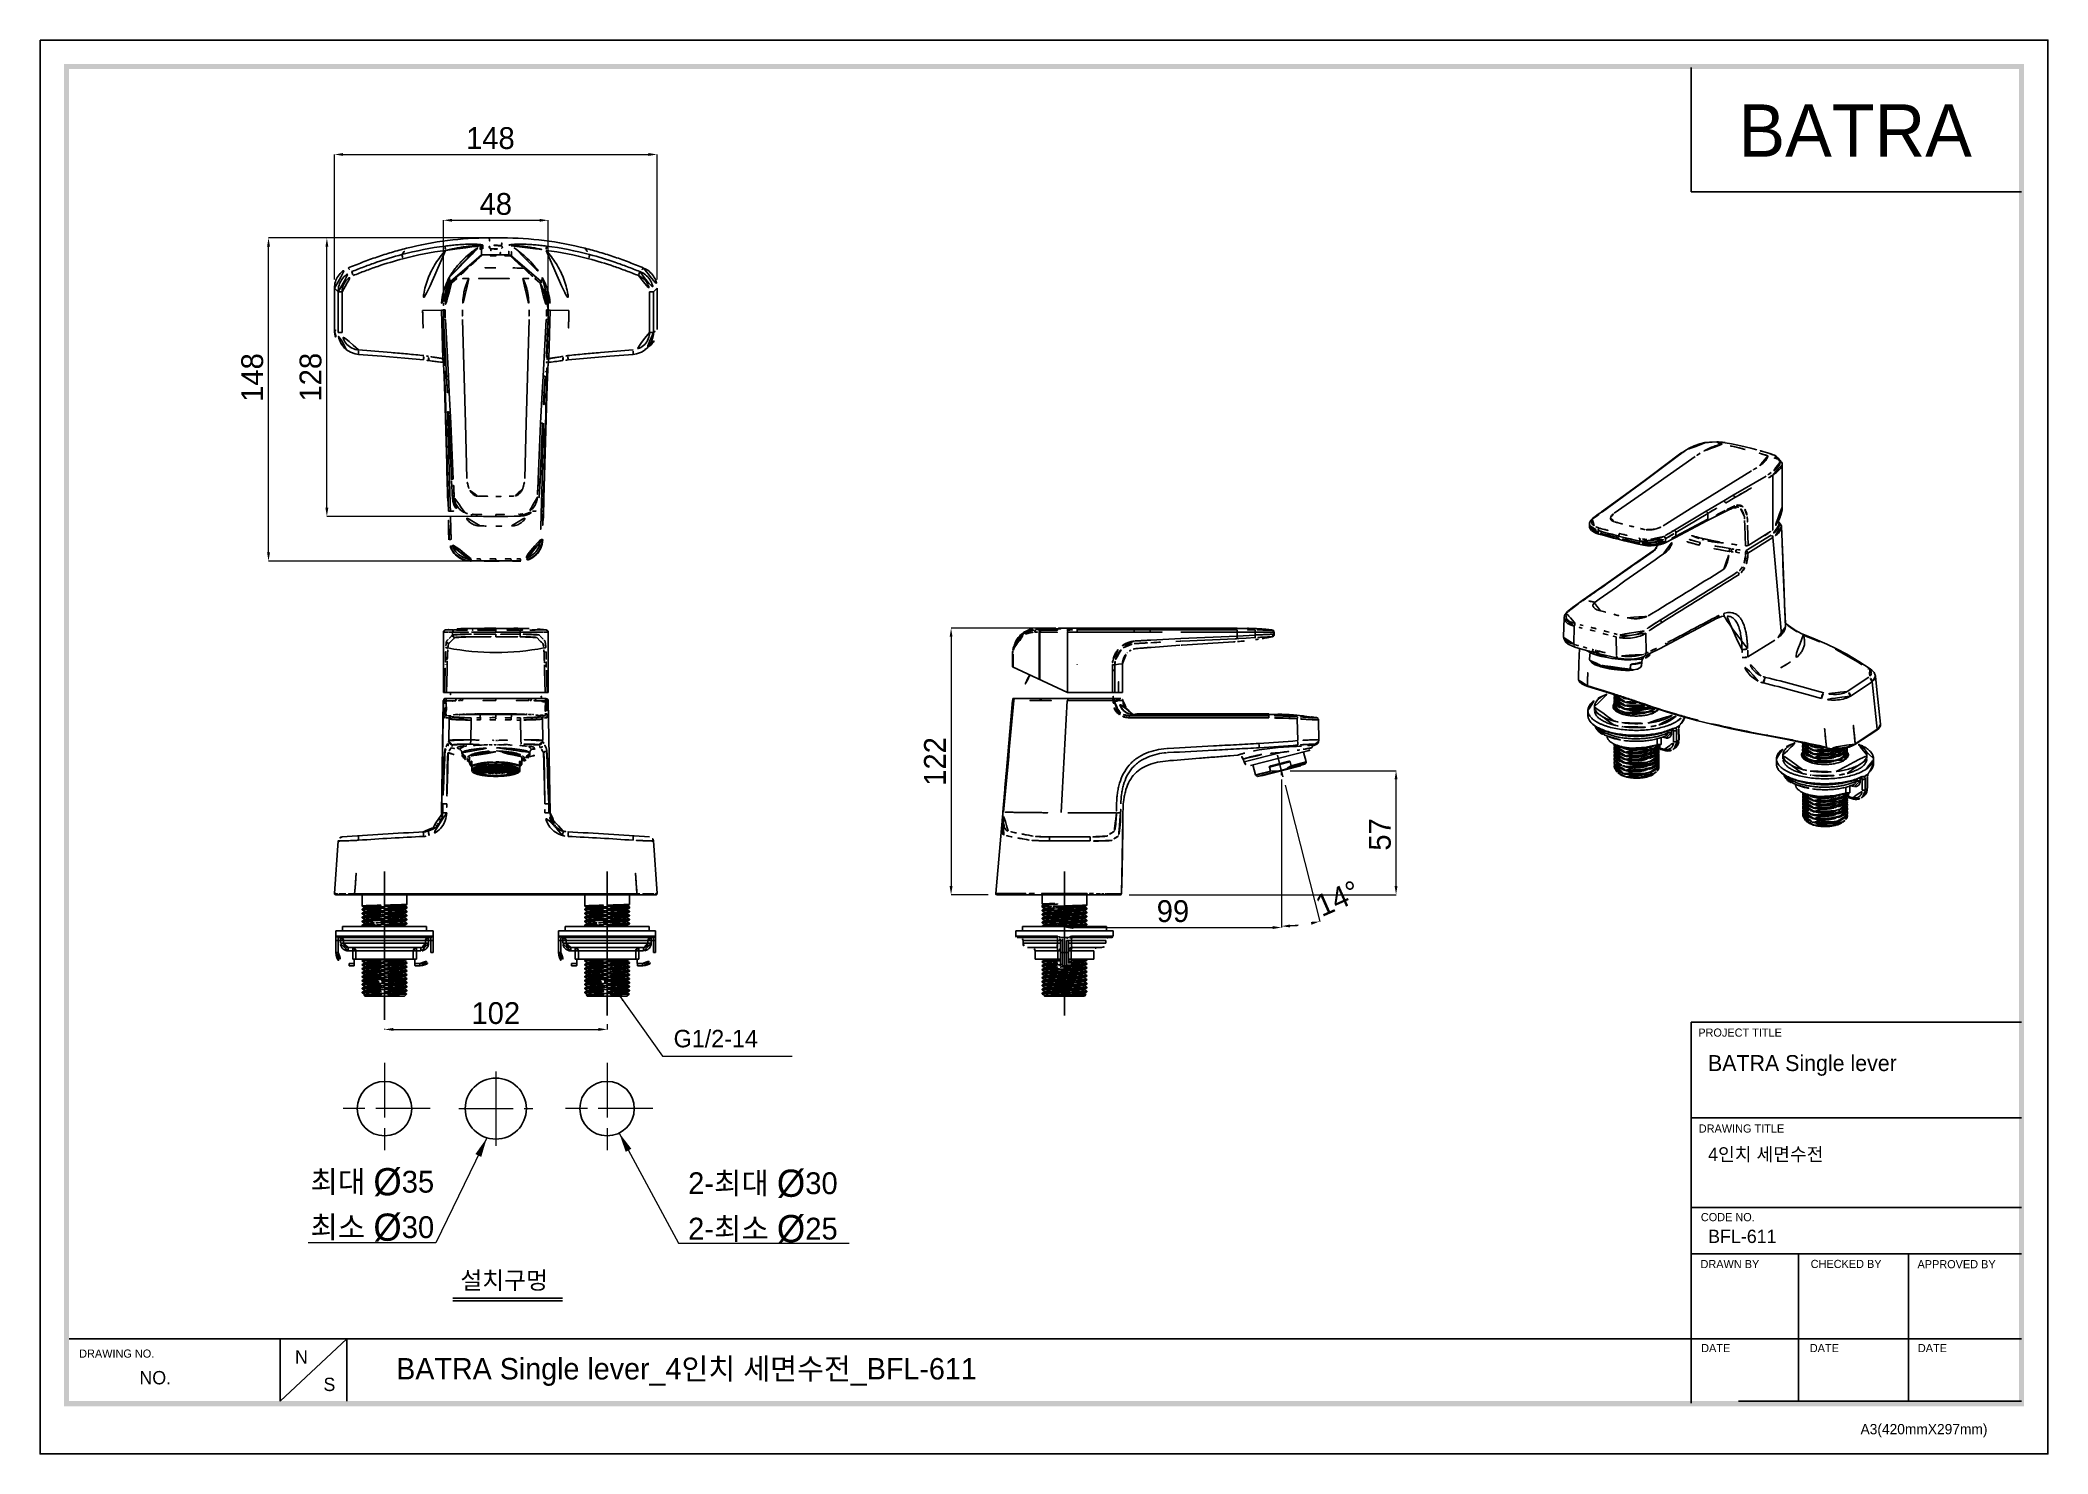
# Model space of a CAD drawing. Extents: x 16296660632 to 16296672714, y -37409619871 to -37409617455.
# Drawn here: x 16296671794 to 16296672714, y -37409618104 to -37409617455 of the extents above; entities outside this region: 1.
import ezdxf

# ---------------------------------------------------------------- set-up
doc = ezdxf.new("R2010")
doc.units = 0
doc.header["$LTSCALE"] = 10
doc.header["$MEASUREMENT"] = 0
doc.header["$PDMODE"] = 3
doc.header["$PDSIZE"] = -10
for name, pattern in [('ACAD_ISO08W100', [36, 24, -3, 6, -3]), ('CENTER', [2.25, 1.25, -0.25, 0.5, -0.25]), ('CENTER2', [28.575, 19.05, -3.175, 3.175, -3.175])]:
    doc.linetypes.add(name, pattern=pattern)
doc.layers.get('0').update_dxf_attribs({"linetype": 'CONTINUOUS'})
doc.layers.get('DEFPOINTS').update_dxf_attribs({"linetype": 'CONTINUOUS'})
doc.layers.add('02___PRT_ALL_AXES', color=7, linetype='CONTINUOUS')
doc.layers.add('06___PRT_ALL_SURFS', color=7, linetype='CONTINUOUS')
doc.layers.add('Cneter', color=1, linetype='CENTER2', lineweight=13)
doc.styles.add('Daelim Dimension', font='')
doc.styles.add('DLB3013-CR2S_시공도$0$Daelim Dimension', font='')
doc.styles.get("Standard").update_dxf_attribs({"font": 'SYMBOL'})
doc.styles.get('Daelim Dimension').set_extended_font_data('나눔고딕')
doc.styles.get('DLB3013-CR2S_시공도$0$Daelim Dimension').set_extended_font_data('나눔고딕')
doc.dimstyles.new('DEFAULT', dxfattribs={"dimscale": 2, "dimtxt": 2, "dimasz": 2, "dimexe": 0, "dimexo": 2, "dimgap": 1, "dimtad": 1, "dimdec": 1, "dimzin": 9, "dimdsep": 46, "dimtxsty": 'Daelim Dimension', "dimcen": 0.5, "dimclrd": 252, "dimclre": 252, "dimclrt": 3, "dimadec": 1, "dimazin": 0, "dimtfac": 1, "dimtdec": 1, "dimtix": 1, "dimtmove": 0, "dimatfit": 3, "dimfxl": 1, "dimtolj": 1, "dimtzin": 1, "dimlwd": 9, "dimlwe": 9, "dimarcsym": 0})
doc.dimstyles.new('DLB3013-CR2S_시공도$0$DEFAULT', dxfattribs={"dimscale": 2, "dimtxt": 2, "dimasz": 2, "dimexe": 0, "dimexo": 2, "dimgap": 1, "dimtad": 1, "dimdec": 1, "dimzin": 9, "dimdsep": 46, "dimtxsty": 'DLB3013-CR2S_시공도$0$Daelim Dimension', "dimcen": 0.5, "dimclrd": 252, "dimclre": 252, "dimclrt": 3, "dimadec": 1, "dimazin": 0, "dimtfac": 1, "dimtdec": 1, "dimtix": 1, "dimtmove": 0, "dimatfit": 3, "dimfxl": 1, "dimtolj": 1, "dimtzin": 1, "dimlwd": 9, "dimlwe": 9, "dimarcsym": 0})
doc.dimstyles.new('NPT', dxfattribs={"dimtxt": 2, "dimasz": 2.5, "dimexe": 1, "dimexo": 0.5, "dimgap": 0.5, "dimtad": 1, "dimdec": 1, "dimdsep": 46, "dimtxsty": 'Standard', "dimcen": 0.5, "dimclrd": 4, "dimclre": 4, "dimclrt": 3, "dimadec": 0, "dimazin": 0, "dimtfac": 1, "dimtdec": 1, "dimtmove": 0, "dimatfit": 3, "dimfxl": 1, "dimlwd": 5, "dimlwe": 5, "dimarcsym": 0})

msp = doc.modelspace()

# ---------------------------------------------------------------- texts
at = {"color": 5, "ltscale": 40, "style": 'Daelim Dimension'}
for s, height, p in [('PROJECT TITLE', 3.7368116, (16296672553.805349, -37409617912.300041)), ('DRAWING TITLE', 3.7368116, (16296672554.04493, -37409617956.280296)), ('CODE NO.', 3.7368116, (16296672554.982031, -37409617996.894821)), ('DRAWN BY', 3.7368116, (16296672554.835489, -37409618018.434708)), ('CHECKED BY', 3.7368116, (16296672605.323931, -37409618018.368439)), ('APPROVED BY', 3.7368116, (16296672654.289749, -37409618018.489159)), ('DRAWING NO.', 3.7368116, (16296671811.642719, -37409618059.488457)), ('DATE', 3.7368116, (16296672555.127359, -37409618056.948868)), ('DATE', 3.7368116, (16296672604.926559, -37409618056.948868)), ('DATE', 3.7368116, (16296672654.46159, -37409618056.948868)), ('A3(420mmX297mm)', 4.71626222, (16296672628.17877, -37409618094.609894))]:
    msp.add_text(s, height=height, dxfattribs=at).set_placement(p)
at = {"ltscale": 0.5, "insert": (16296672572.21484, -37409617484.809288), "char_height": 24, "width": 44.08444824, "attachment_point": 1, "style": 'Daelim Dimension'}
msp.add_mtext('BATRA', dxfattribs=at)
at = {"color": 2, "style": 'Daelim Dimension'}
for s, insert, char_height, width, attachment_point in [('G1/2-14', (16296672084.109329, -37409617909.175194), 8, 33.11994765, 1), ('설치구멍', (16296672006.421841, -37409618024.436577), 8, 174.18104884, 5), ('{\\f나눔고딕|b0|i0|c129|p50;BATRA Single lever_4인치 세면수전_BFL-611}', (16296671956.95351, -37409618059.650543), 9.828, 379.15283589, 1)]:
    msp.add_mtext(s, dxfattribs=dict(at, insert=insert, char_height=char_height, width=width, attachment_point=attachment_point))
at = {"attachment_point": 1, "style": 'Daelim Dimension'}
for s, insert, char_height, width in [('BATRA Single lever', (16296672558.250099, -37409617920.739197), 7.32522525, 117.73294515), ('4인치 세면수전 ', (16296672558.314739, -37409617963.134804), 6.1152, 102.91256292), ('BFL-611', (16296672558.314739, -37409618000.795731), 6.1152, 102.91256292), ('N', (16296671910.54002, -37409618056.091316), 6.1152, 8.53442508), ('NO.', (16296671839.2365, -37409618065.600189), 6.1152, 38.3627989), ('S', (16296671923.610941, -37409618068.669853), 6.1152, 8.53442508)]:
    msp.add_mtext(s, dxfattribs=dict(at, insert=insert, char_height=char_height, width=width))
at = {"color": 7, "char_height": 10, "attachment_point": 5, "style": 'Daelim Dimension'}
for s, insert in [('\\A1;최대 {\\H1.25x;\\C256;Ø}35\\P최소 {\\H1.25x;\\C256;Ø}30', (16296671946.016399, -37409617989.760483)), ('\\A1;2-최대 {\\H1.25x;\\C256;Ø}30\\P2-최소 {\\H1.25x;\\C256;Ø}25', (16296672125.04463, -37409617990.441597))]:
    msp.add_mtext(s, dxfattribs=dict(at, insert=insert))

# ---------------------------------------------------------------- blocks, each defined once
blk = doc.blocks.new('*D0')
at = {"color": 5, "lineweight": 9, "transparency": 16777216}
for p, q in [((16296671998.611771, -37409617546.052368), (16296671898.434509, -37409617546.052368)), ((16296671898.434509, -37409617690.212334), (16296671898.434509, -37409617550.052368)), ((16296671998.612379, -37409617694.212334), (16296671898.434509, -37409617694.212334))]:
    blk.add_line(p, q, dxfattribs=at)
at = {"color": 5, "transparency": 16777216}
for points in [[(16296671897.767839, -37409617550.052368), (16296671899.10117, -37409617550.052368), (16296671898.434509, -37409617546.052368)], [(16296671897.767839, -37409617690.212334), (16296671899.10117, -37409617690.212334), (16296671898.434509, -37409617694.212334)]]:
    blk.add_solid(points, dxfattribs=at)
at = {"layer": 'DEFPOINTS', "color": 0, "transparency": 16777216}
for p in [(16296671898.434509, -37409617546.052368), (16296672002.611771, -37409617546.052368), (16296672002.612379, -37409617694.212334)]:
    blk.add_point(p, dxfattribs=at)
at = {"color": 7, "transparency": 16777216, "insert": (16296671890.99102, -37409617610.055573), "char_height": 10, "attachment_point": 5, "rotation": 90, "style": 'Daelim Dimension'}
blk.add_mtext('\\A1;148', dxfattribs=at)
blk = doc.blocks.new('*D1')
at = {"color": 5, "lineweight": 9, "transparency": 16777216}
for p, q in [((16296671998.611759, -37409617546.052368), (16296671925.184311, -37409617546.052368)), ((16296671925.184311, -37409617669.780693), (16296671925.184311, -37409617550.052368)), ((16296671998.611759, -37409617673.780693), (16296671925.184311, -37409617673.780693))]:
    blk.add_line(p, q, dxfattribs=at)
at = {"color": 5, "transparency": 16777216}
for points in [[(16296671924.517639, -37409617550.052368), (16296671925.850969, -37409617550.052368), (16296671925.184311, -37409617546.052368)], [(16296671924.517639, -37409617669.780693), (16296671925.850969, -37409617669.780693), (16296671925.184311, -37409617673.780693)]]:
    blk.add_solid(points, dxfattribs=at)
at = {"layer": 'DEFPOINTS', "color": 0, "transparency": 16777216}
for p in [(16296671925.184311, -37409617546.052368), (16296672002.611759, -37409617546.052368), (16296672002.611759, -37409617673.780693)]:
    blk.add_point(p, dxfattribs=at)
at = {"color": 7, "transparency": 16777216, "insert": (16296671917.74082, -37409617609.916527), "char_height": 10, "attachment_point": 5, "rotation": 90, "style": 'Daelim Dimension'}
blk.add_mtext('\\A1;128', dxfattribs=at)
blk = doc.blocks.new('*D2')
at = {"color": 5, "lineweight": 9, "transparency": 16777216}
for p, q in [((16296671978.56068, -37409617574.999367), (16296671978.56068, -37409617537.965912)), ((16296671982.56068, -37409617537.965912), (16296672022.642521, -37409617537.965912)), ((16296672026.642521, -37409617574.999542), (16296672026.642521, -37409617537.965912))]:
    blk.add_line(p, q, dxfattribs=at)
at = {"color": 5, "transparency": 16777216}
for points in [[(16296671982.56068, -37409617537.299248), (16296671982.56068, -37409617538.632584), (16296671978.56068, -37409617537.965912)], [(16296672022.642521, -37409617537.299248), (16296672022.642521, -37409617538.632584), (16296672026.642521, -37409617537.965912)]]:
    blk.add_solid(points, dxfattribs=at)
at = {"layer": 'DEFPOINTS', "color": 0, "transparency": 16777216}
for p in [(16296672026.642521, -37409617537.965912), (16296671978.56068, -37409617578.999367), (16296672026.642521, -37409617578.999542)]:
    blk.add_point(p, dxfattribs=at)
at = {"color": 7, "transparency": 16777216, "insert": (16296672002.601601, -37409617530.522423), "char_height": 10, "attachment_point": 5, "style": 'Daelim Dimension'}
blk.add_mtext('\\A1;48', dxfattribs=at)
blk = doc.blocks.new('*D3')
at = {"color": 5, "lineweight": 9, "transparency": 16777216}
for p, q in [((16296671928.64185, -37409617565.093422), (16296671928.64185, -37409617507.773682)), ((16296671932.64185, -37409617507.773682), (16296672072.582899, -37409617507.773682)), ((16296672076.582899, -37409617565.093422), (16296672076.582899, -37409617507.773682))]:
    blk.add_line(p, q, dxfattribs=at)
at = {"color": 5, "transparency": 16777216}
for points in [[(16296671932.64185, -37409617507.107018), (16296671932.64185, -37409617508.440353), (16296671928.64185, -37409617507.773682)], [(16296672072.582899, -37409617507.107018), (16296672072.582899, -37409617508.440353), (16296672076.582899, -37409617507.773682)]]:
    blk.add_solid(points, dxfattribs=at)
at = {"layer": 'DEFPOINTS', "color": 0, "transparency": 16777216}
for p in [(16296672076.582899, -37409617507.773682), (16296671928.64185, -37409617569.093422), (16296672076.582899, -37409617569.093422)]:
    blk.add_point(p, dxfattribs=at)
at = {"color": 7, "transparency": 16777216, "insert": (16296672000.12616, -37409617500.330193), "char_height": 10, "attachment_point": 5, "style": 'Daelim Dimension'}
blk.add_mtext('\\A1;148', dxfattribs=at)
blk = doc.blocks.new('*D5')
at = {"color": 5, "lineweight": 9, "transparency": 16777216}
for p, q in [((16296672366.71858, -37409617790.367569), (16296672415.270741, -37409617790.367569)), ((16296672415.270741, -37409617843.245247), (16296672415.270741, -37409617794.367569)), ((16296672292.89253, -37409617847.245247), (16296672415.270741, -37409617847.245247))]:
    blk.add_line(p, q, dxfattribs=at)
at = {"color": 5, "transparency": 16777216}
for points in [[(16296672414.60408, -37409617794.367569), (16296672415.93741, -37409617794.367569), (16296672415.270741, -37409617790.367569)], [(16296672414.60408, -37409617843.245247), (16296672415.93741, -37409617843.245247), (16296672415.270741, -37409617847.245247)]]:
    blk.add_solid(points, dxfattribs=at)
at = {"layer": 'DEFPOINTS', "color": 0, "transparency": 16777216}
for p in [(16296672362.71858, -37409617790.367569), (16296672415.270741, -37409617790.367569), (16296672288.89253, -37409617847.245247)]:
    blk.add_point(p, dxfattribs=at)
at = {"color": 7, "transparency": 16777216, "insert": (16296672407.88448, -37409617819.562561), "char_height": 10, "attachment_point": 5, "rotation": 90, "style": 'Daelim Dimension'}
blk.add_mtext('\\A1;57', dxfattribs=at)
blk = doc.blocks.new('*D4')
at = {"color": 5, "lineweight": 9, "transparency": 16777216}
for p, q in [((16296672362.71858, -37409617794.36756), (16296672362.71858, -37409617862.24598)), ((16296672263.28633, -37409617858.24598), (16296672263.28633, -37409617862.24598)), ((16296672267.28633, -37409617862.24598), (16296672358.71858, -37409617862.24598))]:
    blk.add_line(p, q, dxfattribs=at)
at = {"color": 5, "transparency": 16777216}
for points in [[(16296672267.28633, -37409617861.57932), (16296672267.28633, -37409617862.91264), (16296672263.28633, -37409617862.24598)], [(16296672358.71858, -37409617861.57932), (16296672358.71858, -37409617862.91264), (16296672362.71858, -37409617862.24598)]]:
    blk.add_solid(points, dxfattribs=at)
at = {"layer": 'DEFPOINTS', "color": 0, "transparency": 16777216}
for p in [(16296672362.71858, -37409617790.36756), (16296672263.28633, -37409617862.24598), (16296672362.71858, -37409617862.24598)]:
    blk.add_point(p, dxfattribs=at)
at = {"color": 7, "transparency": 16777216, "insert": (16296672313.00246, -37409617854.80249), "char_height": 10, "attachment_point": 5, "style": 'Daelim Dimension'}
blk.add_mtext('\\A1;99', dxfattribs=at)
blk = doc.blocks.new('*D6')
at = {"color": 5, "lineweight": 9, "transparency": 16777216}
for p, q in [((16296672259.29, -37409617724.95), (16296672211.3, -37409617724.95)), ((16296672211.3, -37409617728.95), (16296672211.3, -37409617843.25)), ((16296672228.24, -37409617847.25), (16296672211.3, -37409617847.25))]:
    blk.add_line(p, q, dxfattribs=at)
at = {"color": 5, "transparency": 16777216}
for points in [[(16296672210.63, -37409617728.95), (16296672211.96, -37409617728.95), (16296672211.3, -37409617724.95)], [(16296672210.63, -37409617843.25), (16296672211.96, -37409617843.25), (16296672211.3, -37409617847.25)]]:
    blk.add_solid(points, dxfattribs=at)
at = {"layer": 'DEFPOINTS', "color": 0, "transparency": 16777216}
for p in [(16296672263.29, -37409617724.95), (16296672211.3, -37409617847.25), (16296672232.24, -37409617847.25)]:
    blk.add_point(p, dxfattribs=at)
at = {"color": 7, "transparency": 16777216, "insert": (16296672203.9, -37409617786.1), "char_height": 10, "attachment_point": 5, "rotation": 90, "style": 'Daelim Dimension'}
blk.add_mtext('\\A1;122', dxfattribs=at)
blk = doc.blocks.new('*D7')
at = {"color": 5, "lineweight": 9, "transparency": 16777216}
for p, q in [((16296672362.71858, -37409617796.344849), (16296672362.71862, -37409617861.637527)), ((16296672364.39271, -37409617796.954987), (16296672380.27314, -37409617859.441757))]:
    blk.add_line(p, q, dxfattribs=at)
blk.add_arc((16296672362.71858, -37409617790.367569), 71.26996, 273.216158253, 281.043181663, dxfattribs=at)
at = {"color": 5, "transparency": 16777216}
for points in [[(16296672366.73576, -37409617862.191681), (16296672366.698339, -37409617860.858879), (16296672362.71862, -37409617861.637527)], [(16296672376.224239, -37409617859.667343), (16296672376.51626, -37409617860.968307), (16296672380.27314, -37409617859.441757)]]:
    blk.add_solid(points, dxfattribs=at)
at = {"layer": 'DEFPOINTS', "color": 0, "transparency": 16777216}
for p in [(16296672360.911421, -37409617783.256683), (16296672362.71858, -37409617790.367561), (16296672362.71858, -37409617792.344856), (16296672363.407471, -37409617793.078217), (16296672368.624189, -37409617861.392433)]:
    blk.add_point(p, dxfattribs=at)
at = {"color": 7, "transparency": 16777216, "insert": (16296672388.498619, -37409617848.87326), "char_height": 10, "attachment_point": 5, "rotation": 23.780280013, "style": 'Daelim Dimension'}
blk.add_mtext('\\A1;14°', dxfattribs=at)
blk = doc.blocks.new('*D8')
at = {"color": 5, "lineweight": 9, "transparency": 16777216}
for p, q in [((16296671951.61055, -37409617908.62418), (16296671951.61055, -37409617908.96978)), ((16296671955.61055, -37409617908.96978), (16296672049.61055, -37409617908.96978)), ((16296672053.61055, -37409617906.56685), (16296672053.61055, -37409617908.96978))]:
    blk.add_line(p, q, dxfattribs=at)
at = {"color": 5, "transparency": 16777216}
for points in [[(16296671955.61055, -37409617908.30312), (16296671955.61055, -37409617909.63644), (16296671951.61055, -37409617908.96978)], [(16296672049.61055, -37409617908.30312), (16296672049.61055, -37409617909.63644), (16296672053.61055, -37409617908.96978)]]:
    blk.add_solid(points, dxfattribs=at)
at = {"layer": 'DEFPOINTS', "color": 0, "transparency": 16777216}
for p in [(16296672053.61055, -37409617902.56685), (16296671951.61055, -37409617904.62418), (16296672053.61055, -37409617908.96978)]:
    blk.add_point(p, dxfattribs=at)
at = {"color": 7, "transparency": 16777216, "insert": (16296672002.61055, -37409617901.54774), "char_height": 10, "attachment_point": 5, "style": 'Daelim Dimension'}
blk.add_mtext('\\A1;102', dxfattribs=at)

# ---------------------------------------------------------------- dimensions: what is measured, and where the dimension line sits
for base, p1, p2, angle, picture, middle in [((16296672076.582899, -37409617507.773682), (16296671928.64185, -37409617569.093422), (16296672076.582899, -37409617569.093422), 180, '*D3', (16296672000.12616, -37409617507.773682)), ((16296671898.434509, -37409617546.052368), (16296672002.612379, -37409617694.212334), (16296672002.611771, -37409617546.052368), 90, '*D0', (16296671898.434509, -37409617610.055573)), ((16296672415.270741, -37409617790.367569), (16296672288.89253, -37409617847.245247), (16296672362.71858, -37409617790.367569), 90, '*D5', (16296672415.27075, -37409617819.562561))]:
    dim = msp.add_linear_dim(base=base, p1=p1, p2=p2, angle=angle, dimstyle='DEFAULT', override={"dimtxt": 5, "dimdec": 0, "dimclrd": 5, "dimclre": 5, "dimclrt": 7})
    dim.commit()
    dim.dimension.update_dxf_attribs({"geometry": picture, "text_midpoint": middle, "dimtype": 160})
for base, p1, p2, angle, picture, middle in [((16296672026.642521, -37409617537.965912), (16296671978.56068, -37409617578.999367), (16296672026.642521, -37409617578.999542), 180, '*D2', (16296672002.601601, -37409617530.522423)), ((16296671925.184311, -37409617546.052368), (16296672002.611759, -37409617673.780693), (16296672002.611759, -37409617546.052368), 90, '*D1', (16296671917.74082, -37409617609.916527)), ((16296672211.29689, -37409617847.245247), (16296672263.286329, -37409617724.946953), (16296672232.239229, -37409617847.245247), 90, '*D6', (16296672203.903481, -37409617786.0961))]:
    dim = msp.add_linear_dim(base=base, p1=p1, p2=p2, angle=angle, dimstyle='DEFAULT', override={"dimtxt": 5, "dimdec": 0, "dimclrd": 5, "dimclre": 5, "dimclrt": 7})
    dim.commit()
    dim.dimension.update_dxf_attribs({"geometry": picture, "text_midpoint": middle})
dim = msp.add_angular_dim_2l(base=(16296672368.624189, -37409617861.392433), line1=((16296672362.71858, -37409617790.367561), (16296672362.71858, -37409617792.344856)), line2=((16296672360.911421, -37409617783.256691), (16296672363.407471, -37409617793.078217)), dimstyle='DEFAULT', override={"dimtxt": 5, "dimclrd": 5, "dimclre": 5, "dimclrt": 7, "dimadec": 0})
dim.commit()
dim.dimension.update_dxf_attribs({"geometry": '*D7', "text_midpoint": (16296672391.4568, -37409617855.586601), "dimtype": 162})
dim = msp.add_linear_dim(base=(16296672362.71858, -37409617862.245979), p1=(16296672263.286329, -37409617862.245979), p2=(16296672362.71858, -37409617790.367561), dimstyle='DEFAULT', override={"dimtxt": 5, "dimdec": 0, "dimclrd": 5, "dimclre": 5, "dimclrt": 7})
dim.commit()
dim.dimension.update_dxf_attribs({"geometry": '*D4', "text_midpoint": (16296672313.00246, -37409617862.245979), "dimtype": 160})
dim = msp.add_linear_dim(base=(16296672053.61055, -37409617908.96978), p1=(16296671951.61055, -37409617904.624184), p2=(16296672053.61055, -37409617902.566849), dimstyle='DEFAULT', override={"dimtxt": 5, "dimdec": 0, "dimclrd": 5, "dimclre": 5, "dimclrt": 7})
dim.commit()
dim.dimension.update_dxf_attribs({"geometry": '*D8', "text_midpoint": (16296672002.61055, -37409617901.547737)})

# ---------------------------------------------------------------- hatches: boundary and pattern name
at = {"ltscale": 0.5}
h = msp.add_hatch(color=5, dxfattribs=at)
h.set_gradient(color1=(0, 0, 255), one_color=1, tint=1)
edge = h.paths.add_edge_path(flags=16)
edge.add_spline(control_points=[(16296660653.825001, -37409619854.891739), (16296660653.825001, -37409619862.145737), (16296660650.51771, -37409619865.679031), (16296660643.69503, -37409619865.679031), (16296660643.69503, -37409619865.679031), (16296660639.022791, -37409619865.590843), (16296660637.81632, -37409619865.563271), (16296660637.81632, -37409619865.563271), (16296660637.81632, -37409619837.724129), (16296660637.81632, -37409619837.724129), (16296660640.23064, -37409619837.478844), (16296660643.66058, -37409619837.438873), (16296660643.70261, -37409619837.438873), (16296660650.705811, -37409619837.438873), (16296660653.825001, -37409619840.775108), (16296660653.825001, -37409619848.194473), (16296660653.825001, -37409619848.194473), (16296660653.825001, -37409619854.891739), (16296660653.825001, -37409619854.891739)], knot_values=[0, 0, 0, 0, 1, 1, 1, 2, 2, 2, 3, 3, 3, 4, 4, 4, 5, 5, 5, 6, 6, 6, 6], degree=3, periodic=0)
edge = h.paths.add_edge_path()
edge.add_spline(control_points=[(16296660643.69503, -37409619832.221619), (16296660639.904051, -37409619832.221619), (16296660634.994089, -37409619832.448303), (16296660633.39006, -37409619832.69635), (16296660632.37995, -37409619832.870667), (16296660631.737789, -37409619833.622391), (16296660631.737789, -37409619834.616653), (16296660631.737789, -37409619834.616653), (16296660631.737789, -37409619868.454399), (16296660631.737789, -37409619868.454399), (16296660631.737789, -37409619869.523758), (16296660632.38271, -37409619870.233437), (16296660633.440359, -37409619870.430496), (16296660634.95689, -37409619870.662018), (16296660639.85375, -37409619870.896294), (16296660643.69503, -37409619870.896294), (16296660654.267349, -37409619870.896294), (16296660659.84634, -37409619865.351059), (16296660659.84634, -37409619854.891739), (16296660659.84634, -37409619854.891739), (16296660659.84634, -37409619848.194473), (16296660659.84634, -37409619848.194473), (16296660659.84634, -37409619837.750313), (16296660654.267349, -37409619832.221619), (16296660643.69503, -37409619832.221619)], knot_values=[0, 0, 0, 0, 1, 1, 1, 2, 2, 2, 3, 3, 3, 4, 4, 4, 5, 5, 5, 6, 6, 6, 7, 7, 7, 8, 8, 8, 8], degree=3, periodic=0)

# ---------------------------------------------------------------- linework, layer by layer
at = {"color": 5, "ltscale": 0.5}
for p, q in [((16296672550.60157, -37409617524.892281), (16296672550.60157, -37409617467.891647)), ((16296672550.60157, -37409617905.713043), (16296672550.60157, -37409618080.304832))]:
    msp.add_line(p, q, dxfattribs=at)
at = {"color": 5, "ltscale": 40}
for p, q in [((16296672701.939739, -37409617524.892281), (16296672550.60157, -37409617524.892281)), ((16296672701.939739, -37409617905.713043), (16296672550.60157, -37409617905.713043)), ((16296672701.939739, -37409617949.456383), (16296672550.60157, -37409617949.456383)), ((16296672701.939739, -37409617949.456383), (16296672550.60157, -37409617949.456383)), ((16296672701.939739, -37409617990.605766), (16296672550.60157, -37409617990.605766)), ((16296672701.939739, -37409617990.605766), (16296672550.60157, -37409617990.605766)), ((16296672701.939739, -37409618011.828941), (16296672550.60157, -37409618011.828941)), ((16296672701.939739, -37409618011.828941), (16296672550.60157, -37409618011.828941)), ((16296672599.757521, -37409618011.828941), (16296672599.757521, -37409618079.389397)), ((16296672650.20578, -37409618011.828941), (16296672650.20578, -37409618079.389397)), ((16296671903.830259, -37409618050.856003), (16296671903.830259, -37409618079.389397)), ((16296671903.830259, -37409618050.856003), (16296671903.830259, -37409618079.389397)), ((16296671934.368059, -37409618050.856003), (16296671903.830259, -37409618079.389397)), ((16296671934.368059, -37409618050.856003), (16296671903.830259, -37409618079.389397)), ((16296671934.368059, -37409618050.856003), (16296671934.368059, -37409618079.389397)), ((16296671934.368059, -37409618050.856003), (16296671934.368059, -37409618079.389397)), ((16296672701.939739, -37409618050.856003), (16296672548.209459, -37409618050.856003)), ((16296672701.939739, -37409618050.856003), (16296672551.78064, -37409618050.856003)), ((16296672701.939739, -37409618079.389397), (16296672572.242519, -37409618079.389397))]:
    msp.add_line(p, q, dxfattribs=at)
at = {"color": 7, "linetype": 'Continuous'}
for p, q in [((16296671995.83132, -37409617554.021042), (16296671981.83005, -37409617565.970886)), ((16296671995.366131, -37409617554.417938), (16296671995.43944, -37409617554.352913)), ((16296671995.50622, -37409617554.664482), (16296671995.419861, -37409617554.742882)), ((16296671995.441179, -37409617554.269302), (16296671995.43944, -37409617554.352913)), ((16296671995.44622, -37409617554.029907), (16296671995.441179, -37409617554.269302)), ((16296671996.012951, -37409617554.204323), (16296671995.94239, -37409617554.268082)), ((16296671996.480499, -37409617553.781677), (16296671996.012951, -37409617554.204323)), ((16296671996.480499, -37409617553.78167), (16296671999.731489, -37409617553.78167)), ((16296671999.57476, -37409617546.052368), (16296671999.57476, -37409617546.054268)), ((16296671999.57476, -37409617546.052368), (16296672005.648769, -37409617546.052368)), ((16296671999.57476, -37409617546.054268), (16296672005.648769, -37409617546.054268)), ((16296672000.6672, -37409617553.801811), (16296672004.55633, -37409617553.801811)), ((16296672002.611839, -37409617554.214287), (16296672002.611691, -37409617553.871727)), ((16296672002.611799, -37409617554.337624), (16296672002.61174, -37409617554.214287)), ((16296672005.492041, -37409617553.78167), (16296672008.743031, -37409617553.78167)), ((16296672005.648769, -37409617546.052368), (16296672005.648769, -37409617546.054268)), ((16296672008.513081, -37409617553.78167), (16296672008.513229, -37409617553.77578)), ((16296672023.39348, -37409617565.970886), (16296672009.39222, -37409617554.021042)), ((16296672009.717211, -37409617554.66494), (16296672009.799879, -37409617554.739464)), ((16296672009.782351, -37409617554.269348), (16296672009.776939, -37409617554.012711)), ((16296672009.7841, -37409617554.352913), (16296672009.782351, -37409617554.269348)), ((16296672009.7841, -37409617554.352913), (16296672009.857401, -37409617554.417938)), ((16296671928.640631, -37409617569.093422), (16296671928.64185, -37409617569.093422)), ((16296671928.640631, -37409617588.04586), (16296671928.640631, -37409617569.093422)), ((16296671928.64185, -37409617588.04586), (16296671928.64185, -37409617569.093422)), ((16296671928.64185, -37409617569.093422), (16296671930.33003, -37409617570.690689)), ((16296671930.33003, -37409617570.690689), (16296671932.169189, -37409617570.690689)), ((16296671930.33003, -37409617589.378403), (16296671930.33003, -37409617570.690689)), ((16296671932.169189, -37409617589.378403), (16296671932.169189, -37409617570.690689)), ((16296671981.52751, -37409617566.020218), (16296671981.52607, -37409617566.008598)), ((16296671981.55921, -37409617566.277023), (16296671981.52751, -37409617566.020218)), ((16296671981.8678, -37409617565.936432), (16296671981.775209, -37409617565.676857)), ((16296671982.400009, -37409617566.679047), (16296671984.733561, -37409617564.676003)), ((16296672020.489969, -37409617564.676003), (16296672022.82353, -37409617566.679047)), ((16296672023.399429, -37409617565.814934), (16296672023.35541, -37409617565.937332)), ((16296672023.67527, -37409617566.188293), (16296672023.6644, -37409617566.27639)), ((16296672073.05435, -37409617570.690689), (16296672073.05435, -37409617589.378403)), ((16296672074.893511, -37409617570.690689), (16296672073.05435, -37409617570.690689)), ((16296672076.58169, -37409617569.093422), (16296672074.893511, -37409617570.690689)), ((16296672074.893511, -37409617570.690689), (16296672074.893511, -37409617589.378403)), ((16296672076.58169, -37409617569.093422), (16296672076.58169, -37409617588.04586)), ((16296672076.582899, -37409617569.093422), (16296672076.58169, -37409617569.093422)), ((16296672076.582899, -37409617569.093422), (16296672076.582899, -37409617588.04586)), ((16296671977.66909, -37409617579.107407), (16296671978.566601, -37409617579.099533)), ((16296671977.66909, -37409617579.107407), (16296671978.275721, -37409617601.41288)), ((16296671978.561649, -37409617579.039673), (16296671978.56068, -37409617578.999367)), ((16296671978.56321, -37409617579.099617), (16296671978.561649, -37409617579.039673)), ((16296671978.566601, -37409617579.099533), (16296671978.58025, -37409617579.099167)), ((16296671978.57725, -37409617579.491364), (16296671978.566601, -37409617579.099533)), ((16296671978.579241, -37409617579.039864), (16296671978.581011, -37409617578.999527)), ((16296672026.642521, -37409617578.999542), (16296672026.6443, -37409617579.039871)), ((16296672026.656931, -37409617579.099533), (16296672026.64407, -37409617579.099182)), ((16296672026.656931, -37409617579.099533), (16296672026.647301, -37409617579.45401)), ((16296672027.55444, -37409617579.107407), (16296672026.656931, -37409617579.099533)), ((16296672026.66188, -37409617579.039688), (16296672026.66032, -37409617579.099617)), ((16296672026.662849, -37409617578.999367), (16296672026.66188, -37409617579.039688)), ((16296672027.55444, -37409617579.107407), (16296672026.947809, -37409617601.41288)), ((16296672027.55444, -37409617579.107407), (16296672036.157101, -37409617579.351913)), ((16296671928.640631, -37409617588.04586), (16296671928.64185, -37409617588.04586)), ((16296671930.33003, -37409617589.378403), (16296671932.169189, -37409617589.378403)), ((16296671978.603809, -37409617583.463127), (16296671978.99427, -37409617599.559067)), ((16296671978.615049, -37409617583.463158), (16296671979.434231, -37409617599.588158)), ((16296671980.058861, -37409617609.504158), (16296671978.61681, -37409617583.461937)), ((16296671980.90896, -37409617609.457336), (16296671979.479679, -37409617583.453484)), ((16296671988.76885, -37409617630.999474), (16296671987.36853, -37409617583.458038)), ((16296672016.454069, -37409617630.999489), (16296672017.85401, -37409617583.458038)), ((16296672025.743851, -37409617583.453484), (16296672024.314569, -37409617609.457336)), ((16296672025.789301, -37409617599.588158), (16296672026.60848, -37409617583.463158)), ((16296672026.229179, -37409617599.559631), (16296672026.619749, -37409617583.462288)), ((16296672026.619749, -37409617583.462288), (16296672026.632601, -37409617582.916634)), ((16296672074.893511, -37409617589.378403), (16296672073.05435, -37409617589.378403)), ((16296672076.582899, -37409617588.04586), (16296672076.58169, -37409617588.04586)), ((16296671934.21422, -37409617597.309334), (16296671934.21307, -37409617597.308441)), ((16296671979.434231, -37409617599.588158), (16296671978.99427, -37409617599.559067)), ((16296671979.43778, -37409617599.588509), (16296671979.434271, -37409617599.588158)), ((16296671979.49758, -37409617599.593063), (16296671979.496031, -37409617599.593132)), ((16296672025.72596, -37409617599.593063), (16296672025.72751, -37409617599.593132)), ((16296672025.785549, -37409617599.588501), (16296672025.789049, -37409617599.588142)), ((16296672025.788919, -37409617599.587837), (16296672026.229179, -37409617599.559631)), ((16296672071.55954, -37409617596.878799), (16296672071.00967, -37409617597.309052)), ((16296671978.4552, -37409617603.110191), (16296671978.56971, -37409617603.124641)), ((16296671978.804159, -37409617607.049156), (16296671978.838961, -37409617607.784538)), ((16296671978.85813, -37409617608.19281), (16296671978.842239, -37409617607.840683)), ((16296671979.10125, -37409617602.981941), (16296671979.11805, -37409617602.995407)), ((16296671979.11805, -37409617602.995407), (16296671979.17444, -37409617603.037369)), ((16296671980.90896, -37409617609.457336), (16296671980.058861, -37409617609.504158)), ((16296671980.46307, -37409617616.950752), (16296671980.05888, -37409617609.504158)), ((16296671980.908979, -37409617609.457336), (16296671981.30982, -37409617616.90451)), ((16296672024.31456, -37409617609.457336), (16296672023.9133, -37409617616.904488)), ((16296672025.16468, -37409617609.504158), (16296672024.314569, -37409617609.457336)), ((16296672025.16466, -37409617609.504173), (16296672024.76046, -37409617616.950752)), ((16296672026.05509, -37409617603.056824), (16296672026.06041, -37409617603.052933)), ((16296672026.38513, -37409617607.756752), (16296672026.367109, -37409617608.154678)), ((16296672026.40708, -37409617607.285477), (16296672026.38513, -37409617607.756752)), ((16296672026.40276, -37409617607.397247), (16296672026.44305, -37409617606.565582)), ((16296672026.653971, -37409617603.124603), (16296672026.889219, -37409617603.095093)), ((16296671978.99045, -37409617611.404137), (16296671978.96571, -37409617610.767601)), ((16296671979.120489, -37409617614.99308), (16296671979.097111, -37409617614.320168)), ((16296671979.263491, -37409617619.352364), (16296671979.240129, -37409617618.61232)), ((16296671980.29999, -37409617616.955116), (16296671980.14035, -37409617611.005699)), ((16296671980.30518, -37409617617.148201), (16296671980.29999, -37409617616.955116)), ((16296671980.46464, -37409617616.950668), (16296671981.309549, -37409617616.904533)), ((16296671982.04965, -37409617630.999481), (16296671981.309549, -37409617616.904533)), ((16296672023.173889, -37409617630.999481), (16296672023.91399, -37409617616.904533)), ((16296672023.91399, -37409617616.904533), (16296672024.7589, -37409617616.950668)), ((16296672024.92354, -37409617616.955116), (16296672024.91836, -37409617617.148201)), ((16296672025.083191, -37409617611.005699), (16296672024.92354, -37409617616.955116)), ((16296672025.98237, -37409617618.644737), (16296672025.957399, -37409617619.436668)), ((16296672026.126619, -37409617614.314484), (16296672026.10092, -37409617615.054832)), ((16296672026.258739, -37409617610.744423), (16296672026.23312, -37409617611.403137)), ((16296671979.41147, -37409617624.298157), (16296671979.404551, -37409617624.056267)), ((16296671979.41124, -37409617624.300903), (16296671979.411461, -37409617624.298157)), ((16296671979.43384, -37409617625.087723), (16296671979.41147, -37409617624.298157)), ((16296672025.812059, -37409617624.298157), (16296672025.7897, -37409617625.087723)), ((16296672025.819481, -37409617624.03907), (16296672025.812059, -37409617624.298157)), ((16296672025.81229, -37409617624.300903), (16296672025.812071, -37409617624.298157)), ((16296671981.215719, -37409617630.999489), (16296671982.30485, -37409617656.76976)), ((16296671983.13579, -37409617656.690163), (16296671982.04739, -37409617630.99955)), ((16296671989.371269, -37409617656.406242), (16296671988.76799, -37409617630.999481)), ((16296672015.85228, -37409617656.405762), (16296672016.454679, -37409617630.999458)), ((16296672022.087669, -37409617656.690163), (16296672023.17614, -37409617630.99955)), ((16296672022.91868, -37409617656.76976), (16296672024.007811, -37409617630.999489)), ((16296672528.284019, -37409617663.230972), (16296672552.361771, -37409617646.263687)), ((16296672532.608271, -37409617654.687653), (16296672545.212549, -37409617645.26577)), ((16296672533.07486, -37409617654.558403), (16296672545.321239, -37409617645.411346)), ((16296672545.855829, -37409617644.810478), (16296672545.20693, -37409617645.269974)), ((16296672545.321239, -37409617645.411346), (16296672545.682819, -37409617645.141411)), ((16296672549.629101, -37409617642.465858), (16296672547.59075, -37409617643.671913)), ((16296672547.59108, -37409617643.6717), (16296672547.59075, -37409617643.671913)), ((16296672548.01865, -37409617643.579803), (16296672547.67363, -37409617643.801483)), ((16296672556.82612, -37409617639.893929), (16296672556.823099, -37409617639.894478)), ((16296672558.07159, -37409617639.779137), (16296672557.02553, -37409617639.868134)), ((16296672562.46175, -37409617639.568718), (16296672560.065809, -37409617639.627617)), ((16296672560.06988, -37409617639.681427), (16296672560.111931, -37409617639.678497)), ((16296672566.121189, -37409617639.926193), (16296672566.115879, -37409617639.925247)), ((16296672588.624189, -37409617645.656967), (16296672588.628811, -37409617645.65889)), ((16296672588.628811, -37409617645.65889), (16296672588.640079, -37409617645.663643)), ((16296672588.633671, -37409617645.660278), (16296672588.64172, -37409617645.663078)), ((16296672588.641781, -37409617645.663094), (16296672588.687309, -37409617645.680069)), ((16296672532.62451, -37409617654.691292), (16296672529.007919, -37409617657.385712)), ((16296672533.074869, -37409617654.558472), (16296672529.456921, -37409617657.252892)), ((16296672551.736509, -37409617669.256248), (16296672578.186399, -37409617652.89817)), ((16296672584.87377, -37409617655.210129), (16296672569.84428, -37409617664.00499)), ((16296672588.003969, -37409617654.749229), (16296672588.04385, -37409617679.922722)), ((16296672592.03364, -37409617649.044518), (16296672591.716049, -37409617648.60405)), ((16296672592.24258, -37409617649.634033), (16296672592.24378, -37409617649.676521)), ((16296672592.24378, -37409617649.676521), (16296672592.27043, -37409617661.265907)), ((16296671982.729731, -37409617665.01722), (16296671982.33563, -37409617657.36557)), ((16296672022.88813, -37409617657.36113), (16296672022.493799, -37409617665.01722)), ((16296672522.15803, -37409617662.455589), (16296672509.41411, -37409617671.715141)), ((16296672509.861231, -37409617671.592697), (16296672522.59145, -37409617662.340492)), ((16296672515.292931, -37409617672.266708), (16296672528.283291, -37409617663.230812)), ((16296672522.159691, -37409617662.457817), (16296672528.996401, -37409617657.381416)), ((16296672522.59342, -37409617662.349281), (16296672529.45668, -37409617657.253166)), ((16296672528.996361, -37409617657.381447), (16296672529.00165, -37409617657.377563)), ((16296672569.844271, -37409617664.00502), (16296672565.54686, -37409617666.52494)), ((16296672570.541559, -37409617665.107109), (16296672566.24197, -37409617667.625504)), ((16296672592.289021, -37409617669.432693), (16296672592.27043, -37409617661.265648)), ((16296672592.27043, -37409617661.265907), (16296672592.288931, -37409617669.447884)), ((16296671980.933969, -37409617671.29673), (16296671981.770901, -37409617671.274208)), ((16296672002.611771, -37409617672.890083), (16296672002.611759, -37409617673.780693)), ((16296672024.28957, -37409617671.29673), (16296672023.452641, -37409617671.274384)), ((16296672506.550859, -37409617673.836159), (16296672505.359369, -37409617674.724571)), ((16296672509.40337, -37409617671.722954), (16296672509.40637, -37409617671.720779)), ((16296672509.5012, -37409617671.849129), (16296672509.86009, -37409617671.583321)), ((16296672537.725571, -37409617678.029747), (16296672551.73703, -37409617669.256393)), ((16296672542.857849, -37409617680.07), (16296672557.432119, -37409617671.291573)), ((16296672543.52153, -37409617681.167747), (16296672558.138741, -37409617672.379982)), ((16296672557.430269, -37409617671.29937), (16296672565.54743, -37409617666.525414)), ((16296672565.674089, -37409617671.844917), (16296672557.728951, -37409617675.832947)), ((16296672558.14476, -37409617675.05703), (16296672558.138741, -37409617672.379982)), ((16296672570.041109, -37409617669.658447), (16296672570.04497, -37409617669.656776)), ((16296672571.132681, -37409617669.397346), (16296672571.134809, -37409617669.397324)), ((16296672576.12009, -37409617673.18219), (16296672576.126751, -37409617673.227982)), ((16296672592.288931, -37409617669.447884), (16296672592.289021, -37409617669.43235)), ((16296672503.9237, -37409617677.179642), (16296672503.925989, -37409617678.185562)), ((16296672505.359369, -37409617674.724571), (16296672505.365191, -37409617674.720161)), ((16296672507.915051, -37409617681.083992), (16296672507.913179, -37409617680.262108)), ((16296672538.36097, -37409617682.714012), (16296672538.080429, -37409617682.877853)), ((16296672543.130461, -37409617683.590492), (16296672557.729309, -37409617675.833656)), ((16296672543.52153, -37409617681.167747), (16296672543.525261, -37409617682.825233)), ((16296672558.14476, -37409617675.05703), (16296672543.525261, -37409617682.825233)), ((16296672575.027519, -37409617675.59481), (16296672575.03396, -37409617675.686836)), ((16296672575.03396, -37409617675.686836), (16296672575.101, -37409617677.950546)), ((16296672575.101, -37409617677.950546), (16296672575.104111, -37409617678.052933)), ((16296672575.104111, -37409617678.052933), (16296672575.3822, -37409617687.207581)), ((16296672587.195299, -37409617682.272179), (16296672575.689341, -37409617689.421692)), ((16296672576.373079, -37409617677.694946), (16296672576.376459, -37409617677.797256)), ((16296672576.376511, -37409617677.797127), (16296672576.674721, -37409617687.001587)), ((16296672588.02816, -37409617683.39389), (16296672576.523609, -37409617690.543762)), ((16296672576.674999, -37409617687.001518), (16296672585.67791, -37409617681.462486)), ((16296672588.06212, -37409617679.910233), (16296672588.04347, -37409617679.922623)), ((16296672591.743931, -37409617677.738029), (16296672590.46072, -37409617675.883018)), ((16296672591.794279, -37409617677.817787), (16296672591.743931, -37409617677.738029)), ((16296672591.924259, -37409617678.142113), (16296672591.794279, -37409617677.817787)), ((16296672591.95565, -37409617678.370857), (16296672591.924259, -37409617678.142113)), ((16296672591.95565, -37409617678.370872), (16296672591.954571, -37409617678.415466)), ((16296672592.508141, -37409617692.53054), (16296672591.95561, -37409617678.369743)), ((16296671981.110701, -37409617684.487534), (16296671981.105829, -37409617684.317673)), ((16296671981.110701, -37409617684.487534), (16296671981.28097, -37409617684.312569)), ((16296672024.112829, -37409617684.487534), (16296672023.94256, -37409617684.312569)), ((16296672024.11771, -37409617684.317673), (16296672024.112829, -37409617684.487534)), ((16296672526.82691, -37409617685.942719), (16296672526.825041, -37409617685.120827)), ((16296672533.12867, -37409617689.524544), (16296672533.13018, -37409617689.523483)), ((16296672533.447321, -37409617689.273201), (16296672533.13018, -37409617689.523483)), ((16296672533.22204, -37409617689.65419), (16296672533.56806, -37409617689.410767)), ((16296672535.13287, -37409617686.985977), (16296672534.842279, -37409617687.513786)), ((16296672535.13286, -37409617686.98597), (16296672535.13307, -37409617686.985573)), ((16296672535.151079, -37409617686.948372), (16296672535.13307, -37409617686.985573)), ((16296672543.11611, -37409617683.597862), (16296672538.33309, -37409617685.976051)), ((16296672538.744881, -37409617683.993973), (16296672538.779079, -37409617683.973251)), ((16296672538.74489, -37409617683.993973), (16296672538.747629, -37409617685.2005)), ((16296672543.115931, -37409617683.597954), (16296672543.130529, -37409617683.590462)), ((16296672575.44347, -37409617690.732758), (16296672575.45668, -37409617691.328468)), ((16296672576.523609, -37409617690.543762), (16296672576.536659, -37409617691.139458)), ((16296671991.11121, -37409617694.208511), (16296671991.26561, -37409617694.049858)), ((16296671991.26549, -37409617694.208611), (16296671991.11121, -37409617694.208511)), ((16296671995.592211, -37409617694.049301), (16296671991.26561, -37409617694.049858)), ((16296672002.611771, -37409617694.04715), (16296671995.592211, -37409617694.049301)), ((16296672002.612379, -37409617694.212334), (16296672001.029619, -37409617694.212227)), ((16296672009.631321, -37409617694.049301), (16296672002.611771, -37409617694.04715)), ((16296672003.423849, -37409617694.212311), (16296672002.612379, -37409617694.212334)), ((16296672004.19475, -37409617694.212257), (16296672003.423849, -37409617694.212311)), ((16296672013.95793, -37409617694.049858), (16296672009.631321, -37409617694.049301)), ((16296672014.11232, -37409617694.208511), (16296672013.95793, -37409617694.049858)), ((16296672014.11232, -37409617694.208511), (16296672013.95805, -37409617694.208611)), ((16296672511.51675, -37409617704.715027), (16296672500.60458, -37409617712.368492)), ((16296672492.30138, -37409617720.309433), (16296672492.30147, -37409617720.305794)), ((16296672496.169571, -37409617715.570862), (16296672493.91011, -37409617717.411919)), ((16296672493.91011, -37409617717.411919), (16296672493.910561, -37409617717.411537)), ((16296672500.694, -37409617712.495613), (16296672501.03619, -37409617712.254913)), ((16296672561.776871, -37409617719.875298), (16296672561.47699, -37409617720.034592)), ((16296672562.156521, -37409617719.67363), (16296672561.776871, -37409617719.875298)), ((16296672562.900379, -37409617719.278503), (16296672562.156521, -37409617719.67363)), ((16296672565.649839, -37409617719.453667), (16296672565.644819, -37409617719.454277)), ((16296672593.72403, -37409617723.323273), (16296672593.347481, -37409617713.879929)), ((16296672593.395981, -37409617714.958092), (16296672593.351839, -37409617713.879601)), ((16296672593.764231, -37409617724.327927), (16296672593.35194, -37409617713.882278)), ((16296671978.5707, -37409617726.813057), (16296671978.569481, -37409617754.434036)), ((16296671978.57074, -37409617726.813057), (16296671978.60873, -37409617726.813141)), ((16296671978.615549, -37409617726.810509), (16296671978.615549, -37409617739.077599)), ((16296671980.05764, -37409617726.800079), (16296671978.615589, -37409617726.810448)), ((16296671979.434031, -37409617725.821747), (16296671979.355061, -37409617725.835793)), ((16296671979.548269, -37409617725.806473), (16296671979.43387, -37409617725.821587)), ((16296671979.434031, -37409617725.821747), (16296671979.435619, -37409617725.821564)), ((16296671979.435619, -37409617725.821564), (16296671979.47846, -37409617725.820084)), ((16296671980.907749, -37409617725.811249), (16296671979.47846, -37409617725.820061)), ((16296671979.72851, -37409617725.78582), (16296671980.968439, -37409617725.628853)), ((16296671980.461849, -37409617726.795593), (16296671980.057659, -37409617726.799026)), ((16296671980.907761, -37409617725.811333), (16296671981.308611, -37409617725.808113)), ((16296671981.2145, -37409617726.789993), (16296671982.303631, -37409617726.782013)), ((16296671982.30368, -37409617728.60157), (16296671981.214581, -37409617729.728813)), ((16296671982.048429, -37409617725.802963), (16296671981.308331, -37409617725.808479)), ((16296671983.134569, -37409617725.806099), (16296671982.046169, -37409617725.793831)), ((16296671982.72826, -37409617726.789993), (16296671982.30368, -37409617726.782013)), ((16296671982.73131, -37409617726.790627), (16296671982.72826, -37409617726.789993)), ((16296671982.73131, -37409617728.115143), (16296671982.72826, -37409617728.118698)), ((16296671982.73131, -37409617726.790627), (16296671982.73131, -37409617728.115143)), ((16296671983.325331, -37409617729.793243), (16296671983.56613, -37409617729.554466)), ((16296671983.56613, -37409617729.554466), (16296671983.81119, -37409617729.310944)), ((16296671988.765841, -37409617725.127182), (16296671987.367279, -37409617725.165459)), ((16296671988.767639, -37409617725.16555), (16296671987.36731, -37409617725.16555)), ((16296671989.368759, -37409617725.111816), (16296671988.765841, -37409617725.127182)), ((16296671989.37005, -37409617725.165497), (16296671988.766769, -37409617725.165581)), ((16296671989.369551, -37409617725.146942), (16296671988.767639, -37409617725.16555)), ((16296671990.271971, -37409617725.165497), (16296671989.37005, -37409617725.165497)), ((16296671994.177031, -37409617725.165527), (16296671990.271971, -37409617725.165497)), ((16296672002.61055, -37409617726.839531), (16296671991.448009, -37409617726.826134)), ((16296671996.50326, -37409617725.165527), (16296671994.17692, -37409617725.16552)), ((16296672002.61055, -37409617725.165573), (16296671996.50325, -37409617725.165543)), ((16296672002.61055, -37409617725.84552), (16296672002.61054, -37409617726.839523)), ((16296672002.61055, -37409617724.946953), (16296672002.61055, -37409617724.947029)), ((16296672002.61055, -37409617724.947029), (16296672002.61055, -37409617725.845459)), ((16296672002.61055, -37409617725.165573), (16296672008.717899, -37409617725.165543)), ((16296672002.61055, -37409617726.839531), (16296672013.77309, -37409617726.826134)), ((16296672002.61055, -37409617727.757607), (16296672002.61055, -37409617728.935699)), ((16296672008.717871, -37409617725.16555), (16296672011.044081, -37409617725.165527)), ((16296672014.949129, -37409617725.165497), (16296672011.044069, -37409617725.165527)), ((16296672013.77309, -37409617727.728378), (16296672013.77309, -37409617726.826134)), ((16296672014.949129, -37409617725.165497), (16296672015.851061, -37409617725.165497)), ((16296672015.850691, -37409617725.146927), (16296672016.453461, -37409617725.16555)), ((16296672015.851061, -37409617725.165497), (16296672016.453461, -37409617725.165573)), ((16296672015.85148, -37409617725.111794), (16296672016.45439, -37409617725.127159)), ((16296672016.45285, -37409617725.165527), (16296672017.852791, -37409617725.165291)), ((16296672016.45439, -37409617725.127159), (16296672017.853609, -37409617725.165451)), ((16296672021.40988, -37409617729.310631), (16296672023.007509, -37409617730.883293)), ((16296672022.086451, -37409617725.806091), (16296672023.174919, -37409617725.793839)), ((16296672022.48979, -37409617726.790627), (16296672022.49284, -37409617726.790024)), ((16296672022.48979, -37409617728.115173), (16296672022.49284, -37409617728.11866)), ((16296672022.49284, -37409617726.790009), (16296672022.917419, -37409617726.782013)), ((16296672024.006519, -37409617729.728813), (16296672022.917419, -37409617728.60157)), ((16296672022.917471, -37409617726.782013), (16296672024.00659, -37409617726.789993)), ((16296672023.17267, -37409617725.802963), (16296672023.912769, -37409617725.808479)), ((16296672024.313339, -37409617725.811287), (16296672023.912081, -37409617725.808144)), ((16296672024.25267, -37409617725.62886), (16296672025.49259, -37409617725.78582)), ((16296672025.74264, -37409617725.820061), (16296672024.313351, -37409617725.811249)), ((16296672025.163441, -37409617726.800018), (16296672024.759239, -37409617726.796127)), ((16296672025.163441, -37409617726.800018), (16296672026.605551, -37409617726.810509)), ((16296672025.785231, -37409617725.821327), (16296672025.675631, -37409617725.806847)), ((16296672025.785231, -37409617725.821327), (16296672025.74263, -37409617725.820084)), ((16296672025.786631, -37409617725.821548), (16296672025.785231, -37409617725.821327)), ((16296672026.605551, -37409617739.077599), (16296672026.605551, -37409617726.810509)), ((16296672026.653669, -37409617726.813087), (16296672026.605619, -37409617726.813118)), ((16296672026.651621, -37409617754.434036), (16296672026.6504, -37409617726.813087)), ((16296672026.65362, -37409617726.813087), (16296672026.653669, -37409617726.813087)), ((16296672245.39889, -37409617726.459892), (16296672245.61532, -37409617726.852928)), ((16296672250.362909, -37409617725.466614), (16296672250.36286, -37409617725.792458)), ((16296672250.370609, -37409617725.165573), (16296672250.362909, -37409617725.466614)), ((16296672251.65774, -37409617748.358704), (16296672251.65774, -37409617726.842033)), ((16296672251.97661, -37409617726.843628), (16296672252.017309, -37409617748.526367)), ((16296672252.3659, -37409617725.846527), (16296672252.430321, -37409617725.848793)), ((16296672264.69335, -37409617724.991837), (16296672262.65089, -37409617725.012917)), ((16296672264.68639, -37409617726.815086), (16296672269.149191, -37409617726.813141)), ((16296672264.721609, -37409617754.434013), (16296672264.68639, -37409617726.815086)), ((16296672264.69335, -37409617724.991837), (16296672264.69198, -37409617725.228989)), ((16296672264.69198, -37409617725.228989), (16296672264.693041, -37409617725.824577)), ((16296672266.16188, -37409617724.976898), (16296672264.69335, -37409617724.991837)), ((16296672267.05512, -37409617724.96788), (16296672266.16188, -37409617724.976898)), ((16296672269.146429, -37409617724.94696), (16296672267.05512, -37409617724.96788)), ((16296672295.144199, -37409617725.811249), (16296672269.140329, -37409617725.820061)), ((16296672346.6304, -37409617725.165497), (16296672269.144899, -37409617725.16555)), ((16296672269.146429, -37409617724.94696), (16296672269.146441, -37409617725.165459)), ((16296672269.14687, -37409617725.785812), (16296672269.14687, -37409617725.165428)), ((16296672342.0931, -37409617724.946953), (16296672269.14798, -37409617724.946953)), ((16296672295.191019, -37409617726.800079), (16296672269.148809, -37409617726.810448)), ((16296672295.14419, -37409617725.811333), (16296672302.59137, -37409617725.808113)), ((16296672302.637609, -37409617726.795593), (16296672295.191019, -37409617726.799026)), ((16296672316.68634, -37409617725.802963), (16296672302.591391, -37409617725.808479)), ((16296672316.686331, -37409617724.946953), (16296672316.686331, -37409617725.16555)), ((16296672316.68635, -37409617726.789993), (16296672342.456619, -37409617726.782013)), ((16296672342.456619, -37409617728.60157), (16296672316.686359, -37409617729.728813)), ((16296672342.37702, -37409617725.806099), (16296672316.686411, -37409617725.793831)), ((16296672342.093121, -37409617725.165497), (16296672342.0931, -37409617724.946953)), ((16296672342.0931, -37409617724.946953), (16296672342.145201, -37409617724.94696)), ((16296672342.150961, -37409617724.94696), (16296672342.12405, -37409617724.946953)), ((16296672342.145201, -37409617724.94696), (16296672342.19791, -37409617724.946983)), ((16296672342.40316, -37409617724.947273), (16296672342.18849, -37409617724.946983)), ((16296672342.19791, -37409617724.946983), (16296672342.25032, -37409617724.947029)), ((16296672342.25032, -37409617724.947029), (16296672342.40316, -37409617724.947273)), ((16296672342.36134, -37409617729.793243), (16296672346.504391, -37409617729.554466)), ((16296672350.704069, -37409617728.118698), (16296672342.455709, -37409617728.601608)), ((16296672342.456619, -37409617726.782013), (16296672342.456619, -37409617728.60157)), ((16296672350.704041, -37409617726.789993), (16296672342.457541, -37409617726.782013)), ((16296672346.504391, -37409617729.554466), (16296672350.719021, -37409617729.310944)), ((16296672350.132481, -37409617725.165527), (16296672346.6304, -37409617725.165497)), ((16296672350.132481, -37409617725.165527), (16296672350.308241, -37409617725.171051)), ((16296672350.13266, -37409617725.16021), (16296672350.18029, -37409617725.16275)), ((16296672350.18001, -37409617725.165527), (16296672350.13409, -37409617725.16552)), ((16296672350.208759, -37409617725.165558), (16296672350.180149, -37409617725.165543)), ((16296672350.180161, -37409617725.165543), (16296672350.309681, -37409617725.170486)), ((16296672350.18029, -37409617725.16275), (16296672350.232929, -37409617725.165573)), ((16296672350.232929, -37409617725.165573), (16296672350.208759, -37409617725.165558)), ((16296672350.232929, -37409617725.165573), (16296672350.309429, -37409617725.169701)), ((16296672350.550961, -37409617725.179161), (16296672350.309179, -37409617725.170464)), ((16296672350.309429, -37409617725.169701), (16296672350.350611, -37409617725.171944)), ((16296672350.611931, -37409617725.181396), (16296672350.519329, -37409617725.177994)), ((16296672350.76354, -37409617726.790627), (16296672350.704041, -37409617726.789993)), ((16296672350.76354, -37409617728.115143), (16296672350.704069, -37409617728.118698)), ((16296672350.719009, -37409617729.310631), (16296672350.720249, -37409617729.30751)), ((16296672350.76354, -37409617726.790627), (16296672350.76354, -37409617728.115143)), ((16296672353.904909, -37409617729.751328), (16296672356.264099, -37409617729.350632)), ((16296672356.264099, -37409617729.350632), (16296672358.49572, -37409617728.935753)), ((16296672357.083241, -37409617725.673973), (16296672357.01049, -37409617725.665916)), ((16296672357.223789, -37409617725.689697), (16296672357.083241, -37409617725.673973)), ((16296672357.3573, -37409617725.704819), (16296672357.223789, -37409617725.689697)), ((16296672357.484831, -37409617725.719429), (16296672357.3573, -37409617725.704819)), ((16296672357.607759, -37409617725.733673), (16296672357.484831, -37409617725.719429)), ((16296672357.72724, -37409617725.747643), (16296672357.607759, -37409617725.733673)), ((16296672358.08531, -37409617725.790314), (16296672357.8995, -37409617725.768051)), ((16296672357.97851, -37409617725.777573), (16296672358.114241, -37409617725.793854)), ((16296672358.115021, -37409617725.793968), (16296672358.0445, -37409617725.785454)), ((16296672358.13183, -37409617725.795792), (16296672358.08531, -37409617725.790314)), ((16296672358.189461, -37409617725.802467), (16296672358.13183, -37409617725.795792)), ((16296672358.252769, -37409617725.809723), (16296672358.189461, -37409617725.802467)), ((16296672358.312349, -37409617725.816437), (16296672358.252769, -37409617725.809723)), ((16296672358.495831, -37409617728.935699), (16296672358.29409, -37409617728.97464)), ((16296672358.391491, -37409617725.825249), (16296672358.312349, -37409617725.816437)), ((16296672358.5026, -37409617725.837402), (16296672358.391491, -37409617725.825249)), ((16296672358.504801, -37409617725.839149), (16296672358.4454, -37409617725.834373)), ((16296672358.49572, -37409617728.935753), (16296672358.495831, -37409617728.935699)), ((16296672358.4958, -37409617728.93573), (16296672358.79777, -37409617728.834137)), ((16296672358.5026, -37409617725.83741), (16296672358.54948, -37409617725.842506)), ((16296672358.576891, -37409617725.845512), (16296672358.504801, -37409617725.839149)), ((16296672358.576441, -37409617725.845459), (16296672358.54948, -37409617725.842506)), ((16296672358.54948, -37409617725.842506), (16296672358.576441, -37409617725.845459)), ((16296672358.79777, -37409617728.834137), (16296672359.102791, -37409617728.619049)), ((16296672359.102791, -37409617728.619049), (16296672359.32752, -37409617728.319763)), ((16296672359.299129, -37409617727.728378), (16296672359.299129, -37409617726.826134)), ((16296672359.46755, -37409617726.839531), (16296672359.299129, -37409617726.826134)), ((16296672359.32752, -37409617728.319763), (16296672359.4492, -37409617727.966347)), ((16296672359.4492, -37409617727.966347), (16296672359.46751, -37409617727.767509)), ((16296672359.46755, -37409617726.839531), (16296672359.46755, -37409617727.757607)), ((16296672492.09783, -37409617728.919907), (16296672492.097879, -37409617728.91745)), ((16296672496.784201, -37409617732.38221), (16296672496.98045, -37409617724.080757)), ((16296672516.268721, -37409617737.388062), (16296672516.20339, -37409617729.019409)), ((16296672529.906799, -37409617736.464249), (16296672529.834749, -37409617727.235497)), ((16296672562.17388, -37409617720.622688), (16296672562.556669, -37409617720.426933)), ((16296672562.556669, -37409617720.426933), (16296672562.55868, -37409617720.425926)), ((16296672593.76425, -37409617724.328491), (16296672593.72403, -37409617723.323273)), ((16296672593.80283, -37409617723.394287), (16296672593.764231, -37409617724.328209)), ((16296672594.977779, -37409617723.754547), (16296672593.77066, -37409617722.750038)), ((16296672593.79936, -37409617723.321007), (16296672593.80283, -37409617723.394287)), ((16296672594.056129, -37409617723.025917), (16296672594.09403, -37409617723.058983)), ((16296672602.50469, -37409617728.033722), (16296672602.504311, -37409617728.033577)), ((16296671982.061819, -37409617731.032227), (16296671982.166691, -37409617730.927963)), ((16296671983.290279, -37409617729.827583), (16296671982.213579, -37409617730.883293)), ((16296672023.159269, -37409617731.032227), (16296672023.054411, -37409617730.927963)), ((16296672239.468531, -37409617742.674782), (16296672239.468531, -37409617736.945572)), ((16296672239.707899, -37409617736.945572), (16296672239.468531, -37409617736.945572)), ((16296672239.54731, -37409617735.533119), (16296672239.55859, -37409617735.434036)), ((16296672239.707899, -37409617736.945572), (16296672239.707899, -37409617742.786407)), ((16296672239.90115, -37409617733.659081), (16296672239.95503, -37409617733.673767)), ((16296672296.488319, -37409617734.297852), (16296672296.132351, -37409617734.329643)), ((16296672303.06139, -37409617733.794144), (16296672300.972481, -37409617733.955566)), ((16296672316.68634, -37409617729.728821), (16296672302.830549, -37409617730.478058)), ((16296672316.087151, -37409617732.794792), (16296672303.06139, -37409617733.794113)), ((16296672314.34882, -37409617731.032227), (16296672316.28182, -37409617730.927963)), ((16296672341.56922, -37409617729.827583), (16296672317.23609, -37409617730.883293)), ((16296672317.28615, -37409617732.71209), (16296672340.732309, -37409617731.276268)), ((16296672495.79977, -37409617733.113358), (16296672497.275579, -37409617733.629753)), ((16296672503.995529, -37409617736.043922), (16296672505.476419, -37409617736.695763)), ((16296672505.476419, -37409617736.695763), (16296672507.321791, -37409617737.324821)), ((16296672507.089109, -37409617736.353889), (16296672507.783701, -37409617736.531273)), ((16296672507.321791, -37409617737.324821), (16296672508.904221, -37409617737.766312)), ((16296672508.903561, -37409617737.766151), (16296672509.47756, -37409617737.909561)), ((16296672508.903561, -37409617737.766151), (16296672508.904221, -37409617737.766327)), ((16296672508.933599, -37409617737.206749), (16296672509.01198, -37409617737.225517)), ((16296672509.47728, -37409617737.909477), (16296672509.47757, -37409617737.909554)), ((16296672516.910919, -37409617738.674294), (16296672516.910021, -37409617738.674088)), ((16296672529.099779, -37409617737.848778), (16296672529.10771, -37409617737.844978)), ((16296672529.09981, -37409617737.848846), (16296672532.173201, -37409617736.365242)), ((16296672588.89089, -37409617730.424278), (16296672576.523609, -37409617738.085793)), ((16296671978.60811, -37409617741.816833), (16296671978.608, -37409617744.435493)), ((16296671978.608101, -37409617741.592453), (16296671978.60811, -37409617741.816833)), ((16296671978.611521, -37409617741.592453), (16296671978.61162, -37409617739.077599)), ((16296671979.43301, -37409617744.397018), (16296671979.11832, -37409617754.434036)), ((16296671979.43656, -37409617744.285408), (16296671979.43306, -37409617744.397018)), ((16296671979.496361, -37409617741.715111), (16296671979.49481, -37409617741.816643)), ((16296671979.530849, -37409617739.236023), (16296671979.53021, -37409617739.290466)), ((16296671980.257601, -37409617744.458847), (16296671979.951229, -37409617754.434036)), ((16296671980.260941, -37409617744.347313), (16296671980.257601, -37409617744.458847)), ((16296671980.33499, -37409617741.880501), (16296671980.260941, -37409617744.347313)), ((16296671980.341631, -37409617741.780632), (16296671980.33499, -37409617741.880501)), ((16296671980.38134, -37409617739.310867), (16296671980.37978, -37409617739.363777)), ((16296672024.84016, -37409617739.310829), (16296672024.840891, -37409617739.363823)), ((16296672024.87949, -37409617741.780632), (16296672024.886129, -37409617741.880501)), ((16296672024.886129, -37409617741.880501), (16296672024.960171, -37409617744.347313)), ((16296672024.960171, -37409617744.347313), (16296672025.269779, -37409617754.434036)), ((16296672025.69025, -37409617739.236023), (16296672025.690889, -37409617739.290466)), ((16296672025.724739, -37409617741.715111), (16296672025.72629, -37409617741.816643)), ((16296672025.78433, -37409617744.285423), (16296672025.78784, -37409617744.397034)), ((16296672025.787701, -37409617744.397034), (16296672026.102501, -37409617754.434036)), ((16296672026.60948, -37409617739.077599), (16296672026.609579, -37409617741.592453)), ((16296672026.609739, -37409617741.592453), (16296672026.609779, -37409617741.816833)), ((16296672026.609779, -37409617741.816833), (16296672026.610201, -37409617744.435493)), ((16296672264.686331, -37409617754.434036), (16296672239.468531, -37409617742.674782)), ((16296672269.149481, -37409617741.592453), (16296672269.149981, -37409617741.816833)), ((16296672285.275009, -37409617744.397018), (16296672285.25425, -37409617754.434036)), ((16296672285.27537, -37409617744.285408), (16296672285.275009, -37409617744.397018)), ((16296672285.28014, -37409617741.816643), (16296672285.27537, -37409617744.285408)), ((16296672286.355181, -37409617741.780632), (16296672286.354031, -37409617741.880501)), ((16296672286.354031, -37409617741.880501), (16296672286.355631, -37409617744.458847)), ((16296672286.355261, -37409617741.780563), (16296672288.039141, -37409617741.54644)), ((16296672286.35564, -37409617744.458847), (16296672286.359329, -37409617754.434036)), ((16296672288.039141, -37409617741.546417), (16296672289.90414, -37409617741.287117)), ((16296672289.904091, -37409617741.287109), (16296672289.904249, -37409617754.434036)), ((16296672498.894819, -37409617747.976799), (16296672498.89484, -37409617747.976349)), ((16296672504.799509, -37409617740.636757), (16296672504.197599, -37409617739.886688)), ((16296672514.204611, -37409617738.830132), (16296672517.103479, -37409617739.199051)), ((16296672522.5394, -37409617743.623863), (16296672522.779989, -37409617741.814598)), ((16296672522.596979, -37409617743.618317), (16296672522.83758, -37409617741.80896)), ((16296672524.206961, -37409617741.50267), (16296672522.83758, -37409617741.80896)), ((16296672523.25824, -37409617741.591347), (16296672523.25828, -37409617741.591339)), ((16296672525.83153, -37409617743.772324), (16296672524.13917, -37409617744.150864)), ((16296672526.486691, -37409617743.520393), (16296672526.32626, -37409617743.623238)), ((16296672526.486389, -37409617743.520653), (16296672526.67071, -37409617743.386223)), ((16296672527.854851, -37409617740.686737), (16296672527.39794, -37409617740.788933)), ((16296672527.55138, -37409617742.66227), (16296672527.551241, -37409617742.662407)), ((16296672527.601749, -37409617742.601692), (16296672527.60235, -37409617742.600723)), ((16296672527.854851, -37409617740.686737), (16296672527.61426, -37409617742.495987)), ((16296672527.640659, -37409617742.491119), (16296672527.72378, -37409617742.265213)), ((16296672527.647079, -37409617739.158043), (16296672527.6415, -37409617739.158974)), ((16296672527.882299, -37409617740.673347), (16296672527.641701, -37409617742.482597)), ((16296672527.659349, -37409617742.492287), (16296672527.66061, -37409617742.489433)), ((16296672527.68886, -37409617740.609917), (16296672527.68869, -37409617740.610062)), ((16296672527.72378, -37409617742.265213), (16296672527.723881, -37409617742.264503)), ((16296672631.930149, -37409617747.475143), (16296672621.999319, -37409617754.024887)), ((16296672632.572809, -37409617743.565079), (16296672632.57205, -37409617743.564583)), ((16296672635.653021, -37409617753.206551), (16296672634.994961, -37409617747.047417)), ((16296672026.65168, -37409617754.434036), (16296671978.56941, -37409617754.434036)), ((16296672289.904289, -37409617754.434036), (16296672264.686331, -37409617754.434036)), ((16296672501.954309, -37409617751.271187), (16296672503.10745, -37409617751.682854)), ((16296672503.176041, -37409617751.460571), (16296672502.954679, -37409617751.393158)), ((16296672518.706909, -37409617756.788818), (16296672520.004789, -37409617757.142967)), ((16296672520.039631, -37409617756.97702), (16296672526.7666, -37409617759.238228)), ((16296672633.49197, -37409617749.564629), (16296672623.56114, -37409617756.11438)), ((16296672635.820921, -37409617771.364014), (16296672633.49197, -37409617749.564629)), ((16296672635.653021, -37409617753.206551), (16296672637.33876, -37409617768.985847)), ((16296671977.667879, -37409617809.628067), (16296671978.56538, -37409617758.216614)), ((16296671978.561991, -37409617758.21656), (16296671978.552481, -37409617758.216667)), ((16296671979.12928, -37409617758.216583), (16296671978.56538, -37409617758.216614)), ((16296671979.11779, -37409617758.869186), (16296671979.12928, -37409617758.216583)), ((16296672025.673679, -37409617757.234039), (16296671979.54805, -37409617757.234039)), ((16296671979.81233, -37409617758.886642), (16296671979.82398, -37409617758.234039)), ((16296671984.30932, -37409617758.234039), (16296671979.82398, -37409617758.234039)), ((16296671991.264391, -37409617767.109703), (16296671991.25695, -37409617766.141251)), ((16296671993.613029, -37409617764.320686), (16296671993.05467, -37409617764.331757)), ((16296671995.405939, -37409617764.517868), (16296672002.61055, -37409617764.517723)), ((16296671995.591, -37409617767.077667), (16296671995.580299, -37409617766.108727)), ((16296671999.217489, -37409617764.246361), (16296671999.03544, -37409617764.247719)), ((16296672002.61067, -37409617758.167374), (16296672002.61055, -37409617757.234039)), ((16296672002.61055, -37409617764.234062), (16296672002.61055, -37409617764.234108)), ((16296672009.815161, -37409617764.517868), (16296672002.61055, -37409617764.517723)), ((16296672005.740061, -37409617764.244507), (16296672006.187269, -37409617764.247726)), ((16296672009.6301, -37409617767.077667), (16296672009.645411, -37409617766.108772)), ((16296672011.608061, -37409617764.320686), (16296672012.131821, -37409617764.331062)), ((16296672013.956711, -37409617767.109703), (16296672013.964149, -37409617766.141243)), ((16296672025.39712, -37409617758.234039), (16296672020.911779, -37409617758.234039)), ((16296672025.39712, -37409617758.234039), (16296672025.40877, -37409617758.886642)), ((16296672026.65571, -37409617758.216614), (16296672026.09181, -37409617758.216583)), ((16296672026.09181, -37409617758.216583), (16296672026.10331, -37409617758.869186)), ((16296672027.553221, -37409617809.628067), (16296672026.65571, -37409617758.216614)), ((16296672026.668619, -37409617758.216682), (16296672026.6591, -37409617758.21656)), ((16296672239.539339, -37409617758.146553), (16296672239.48867, -37409617758.146881)), ((16296672240.039761, -37409617758.166893), (16296672239.539339, -37409617758.146553)), ((16296672289.037479, -37409617757.234039), (16296672240.484859, -37409617757.234039)), ((16296672252.518221, -37409617758.202957), (16296672252.033779, -37409617758.191597)), ((16296672285.5366, -37409617758.216583), (16296672264.78639, -37409617758.216614)), ((16296672285.532921, -37409617758.869186), (16296672285.5366, -37409617758.216583)), ((16296672286.45813, -37409617758.886642), (16296672286.461861, -37409617758.234039)), ((16296672287.745319, -37409617758.234039), (16296672286.461861, -37409617758.234039)), ((16296672290.03525, -37409617758.167374), (16296672288.458771, -37409617758.205803)), ((16296672296.520781, -37409617764.234039), (16296672294.81249, -37409617764.518227)), ((16296672330.342291, -37409617764.234039), (16296672330.40456, -37409617764.234039)), ((16296672356.979309, -37409617764.517883), (16296672356.96172, -37409617765.158752)), ((16296672356.98275, -37409617764.327049), (16296672356.9839, -37409617764.263443)), ((16296672363.79229, -37409617764.517868), (16296672363.863211, -37409617764.517723)), ((16296672363.86311, -37409617764.521133), (16296672363.79229, -37409617764.517868)), ((16296672363.863211, -37409617764.517723), (16296672363.79249, -37409617764.513779)), ((16296672363.86327, -37409617764.517723), (16296672363.863211, -37409617764.517723)), ((16296672364.555571, -37409617764.55513), (16296672364.517019, -37409617764.553139)), ((16296672369.760509, -37409617764.930717), (16296672364.555571, -37409617764.55513)), ((16296672371.004271, -37409617765.051949), (16296672369.760509, -37409617764.930717)), ((16296672378.90029, -37409617766.108727), (16296672371.004271, -37409617765.051949)), ((16296672378.900129, -37409617766.108742), (16296672378.904051, -37409617766.141251)), ((16296672518.710661, -37409617758.437607), (16296672520.008539, -37409617758.791763)), ((16296672518.71442, -37409617760.086388), (16296672520.012289, -37409617760.440552)), ((16296672518.71817, -37409617761.735184), (16296672520.01605, -37409617762.089333)), ((16296672518.72193, -37409617763.383957), (16296672520.0198, -37409617763.738121)), ((16296672526.83832, -37409617759.016678), (16296672526.60741, -37409617758.935867)), ((16296672526.76664, -37409617759.238243), (16296672526.7666, -37409617759.238228)), ((16296672542.17544, -37409617764.23101), (16296672549.833321, -37409617766.43351)), ((16296672549.89805, -37409617766.189072), (16296672549.686939, -37409617766.130791)), ((16296671981.109489, -37409617776.535461), (16296671981.279751, -37409617766.512337)), ((16296671991.109989, -37409617776.198692), (16296671991.264391, -37409617767.109703)), ((16296672014.111099, -37409617776.198692), (16296672013.956711, -37409617767.109703)), ((16296672024.11161, -37409617776.535461), (16296672023.941351, -37409617766.512337)), ((16296672370.174379, -37409617776.535461), (16296672369.99943, -37409617766.512337)), ((16296672379.734011, -37409617766.954483), (16296672379.73616, -37409617767.077667)), ((16296672379.899191, -37409617776.417778), (16296672379.736719, -37409617767.109703)), ((16296672511.01092, -37409617774.076363), (16296672511.888901, -37409617774.301933)), ((16296672536.858471, -37409617775.164772), (16296672536.86573, -37409617778.35257)), ((16296672538.591841, -37409617775.336517), (16296672537.296631, -37409617775.003761)), ((16296672538.85741, -37409617774.387199), (16296672538.85634, -37409617774.38768)), ((16296672539.68009, -37409617772.223984), (16296672539.68194, -37409617773.039413)), ((16296672541.597429, -37409617771.829826), (16296672541.59992, -37409617772.922943)), ((16296672542.47328, -37409617772.054848), (16296672541.597429, -37409617771.829826)), ((16296672542.22155, -37409617771.138031), (16296672542.24901, -37409617771.11879)), ((16296672542.24901, -37409617771.11879), (16296672542.24159, -37409617771.123878)), ((16296672542.48469, -37409617777.064957), (16296672542.47328, -37409617772.054848)), ((16296672543.24848, -37409617770.909363), (16296672543.24843, -37409617770.888397)), ((16296672543.24843, -37409617770.888397), (16296672543.25419, -37409617770.889877)), ((16296672543.582979, -37409617770.730843), (16296672545.07093, -37409617769.749489)), ((16296672543.863211, -37409617776.932121), (16296672543.851801, -37409617771.921997)), ((16296672544.80834, -37409617771.291122), (16296672544.81974, -37409617776.301247)), ((16296672544.96122, -37409617771.071213), (16296672544.97263, -37409617776.081337)), ((16296672545.257931, -37409617769.564484), (16296672545.26779, -37409617769.556557)), ((16296672545.26779, -37409617769.556557), (16296672545.27355, -37409617769.558037)), ((16296672545.84651, -37409617768.597771), (16296672545.824459, -37409617768.618439)), ((16296672545.8626, -37409617768.735497), (16296672545.88658, -37409617768.720802)), ((16296672556.819071, -37409617768.269653), (16296672559.982759, -37409617769.041054)), ((16296672560.039009, -37409617768.786774), (16296672559.8472, -37409617768.741096)), ((16296672577.321739, -37409617772.810219), (16296672585.81057, -37409617774.407959)), ((16296672585.859871, -37409617774.146248), (16296672585.697929, -37409617774.117073)), ((16296672585.8106, -37409617774.407967), (16296672585.81057, -37409617774.407959)), ((16296672635.67375, -37409617771.704628), (16296672625.60224, -37409617778.34716)), ((16296672635.820921, -37409617771.364014), (16296672625.749411, -37409617778.006554)), ((16296671986.811581, -37409617781.295059), (16296671987.006821, -37409617782.020317)), ((16296671987.006821, -37409617782.020317), (16296671987.01716, -37409617782.171356)), ((16296671987.081181, -37409617782.086472), (16296671987.01704, -37409617782.168373)), ((16296671987.01704, -37409617782.168373), (16296671987.01705, -37409617782.168808)), ((16296671987.026911, -37409617782.442413), (16296671987.0175, -37409617782.181297)), ((16296671991.03373, -37409617778.204727), (16296671991.109989, -37409617776.198692)), ((16296672000.706751, -37409617778.413849), (16296672000.65616, -37409617778.414627)), ((16296672000.896441, -37409617778.411118), (16296672000.706751, -37409617778.413849)), ((16296672001.01803, -37409617778.4095), (16296672000.896441, -37409617778.411118)), ((16296672004.32468, -37409617778.411079), (16296672004.203119, -37409617778.4095)), ((16296672004.512609, -37409617778.413742), (16296672004.32468, -37409617778.411079)), ((16296672004.563181, -37409617778.414513), (16296672004.512609, -37409617778.413742)), ((16296672005.119829, -37409617778.424171), (16296672005.06922, -37409617778.423187)), ((16296672006.775999, -37409617778.46627), (16296672006.72612, -37409617778.464706)), ((16296672014.18737, -37409617778.20472), (16296672014.111099, -37409617776.198692)), ((16296672018.204041, -37409617782.169006), (16296672018.139919, -37409617782.086479)), ((16296672018.194189, -37409617782.442413), (16296672018.20359, -37409617782.181557)), ((16296672018.20392, -37409617782.17141), (16296672018.2171, -37409617781.993752)), ((16296672018.204041, -37409617782.169083), (16296672018.204041, -37409617782.169006)), ((16296672018.2171, -37409617781.993752), (16296672018.40403, -37409617781.30719)), ((16296672339.24048, -37409617783.493538), (16296672342.63471, -37409617783.224998)), ((16296672345.591709, -37409617786.246918), (16296672361.962351, -37409617782.086472)), ((16296672374.878229, -37409617781.29348), (16296672348.48255, -37409617788.001694)), ((16296672361.96232, -37409617782.086472), (16296672362.14463, -37409617782.058884)), ((16296672372.63842, -37409617780.539711), (16296672372.897409, -37409617780.498817)), ((16296672374.072081, -37409617786.322723), (16296672372.920401, -37409617781.791039)), ((16296672373.35733, -37409617780.425079), (16296672373.573521, -37409617780.389877)), ((16296672376.558121, -37409617779.860397), (16296672376.56815, -37409617779.837463)), ((16296672378.2113, -37409617778.434341), (16296672378.32357, -37409617778.407249)), ((16296672378.291969, -37409617778.4095), (16296672378.225611, -37409617778.20472)), ((16296672378.32354, -37409617778.40715), (16296672378.28898, -37409617778.410027)), ((16296672378.323589, -37409617778.407143), (16296672378.3235, -37409617778.407173)), ((16296672378.32358, -37409617778.407242), (16296672378.32362, -37409617778.407227)), ((16296672378.323629, -37409617778.40712), (16296672378.323589, -37409617778.407143)), ((16296672378.32361, -37409617778.407089), (16296672378.88694, -37409617778.191818)), ((16296672378.88694, -37409617778.191818), (16296672379.443279, -37409617777.724113)), ((16296672379.443279, -37409617777.724113), (16296672379.78739, -37409617777.112846)), ((16296672379.78739, -37409617777.112846), (16296672379.899521, -37409617776.448151)), ((16296672379.897341, -37409617776.546494), (16296672379.89727, -37409617776.548157)), ((16296672379.899521, -37409617776.448151), (16296672379.897341, -37409617776.546494)), ((16296672379.89925, -37409617776.421188), (16296672379.899071, -37409617776.410744)), ((16296672379.89949, -37409617776.440819), (16296672379.89922, -37409617776.417763)), ((16296672518.75946, -37409617779.871819), (16296672520.057341, -37409617780.225983)), ((16296672518.76322, -37409617781.520599), (16296672520.06109, -37409617781.874763)), ((16296672518.76697, -37409617783.169388), (16296672520.06485, -37409617783.523537)), ((16296672535.00548, -37409617775.71022), (16296672535.0117, -37409617778.441177)), ((16296672536.243771, -37409617780.01358), (16296672536.23979, -37409617778.268227)), ((16296672536.243771, -37409617780.01358), (16296672538.259489, -37409617780.531448)), ((16296672536.578939, -37409617780.645149), (16296672538.54207, -37409617781.149513)), ((16296672543.04051, -37409617780.004158), (16296672542.083969, -37409617780.635033)), ((16296672544.81974, -37409617776.301247), (16296672543.863211, -37409617776.932121)), ((16296672603.215191, -37409617777.836594), (16296672612.700041, -37409617779.838913)), ((16296672605.11237, -37409617778.987633), (16296672606.41024, -37409617779.341782)), ((16296672605.116119, -37409617780.636414), (16296672606.414, -37409617780.99057)), ((16296672605.119881, -37409617782.285187), (16296672606.417749, -37409617782.639351)), ((16296672605.123631, -37409617783.933983), (16296672606.421499, -37409617784.288139)), ((16296671991.46055, -37409617786.315338), (16296671991.46055, -37409617788.217987)), ((16296671991.660549, -37409617790.578506), (16296671991.660549, -37409617786.261971)), ((16296671991.678341, -37409617786.241653), (16296671991.678341, -37409617788.050903)), ((16296671991.67872, -37409617788.059387), (16296671991.678341, -37409617788.050903)), ((16296671991.75494, -37409617790.853073), (16296671991.77841, -37409617790.875427)), ((16296671993.36055, -37409617789.066399), (16296671993.36055, -37409617790.367561)), ((16296671993.570129, -37409617788.972054), (16296671993.59453, -37409617789.630211)), ((16296671993.586769, -37409617791.097832), (16296671993.581011, -37409617791.095001)), ((16296671993.598801, -37409617791.108078), (16296671993.5896, -37409617790.860123)), ((16296671993.59453, -37409617789.630211), (16296671993.858351, -37409617789.630211)), ((16296671993.598801, -37409617791.108078), (16296671993.862749, -37409617791.108078)), ((16296671994.112419, -37409617789.321617), (16296671994.097589, -37409617788.752434)), ((16296671994.112419, -37409617789.321617), (16296671994.299061, -37409617789.367599)), ((16296671994.118469, -37409617791.416481), (16296671994.305031, -37409617791.370529)), ((16296671994.299061, -37409617789.367599), (16296671994.299061, -37409617788.686302)), ((16296671994.549891, -37409617789.482101), (16296671994.301001, -37409617789.588051)), ((16296671994.301001, -37409617789.588051), (16296671994.549891, -37409617789.694)), ((16296671994.549891, -37409617789.718567), (16296671994.301001, -37409617789.824516)), ((16296671994.301001, -37409617789.824516), (16296671994.549891, -37409617789.930473)), ((16296671994.549891, -37409617789.955048), (16296671994.301001, -37409617790.060997)), ((16296671994.301001, -37409617790.060997), (16296671994.549891, -37409617790.166946)), ((16296671994.532181, -37409617789.449989), (16296671994.549891, -37409617789.457527)), ((16296671994.549891, -37409617789.438972), (16296671994.549891, -37409617789.457527)), ((16296671994.549891, -37409617789.457527), (16296671995.047661, -37409617789.457527)), ((16296671994.549891, -37409617789.482101), (16296671994.549891, -37409617789.694)), ((16296671995.047661, -37409617789.482101), (16296671994.549891, -37409617789.482101)), ((16296671994.549891, -37409617789.694), (16296671995.047661, -37409617789.694)), ((16296671994.549891, -37409617789.718567), (16296671994.549891, -37409617789.930473)), ((16296671995.047661, -37409617789.718567), (16296671994.549891, -37409617789.718567)), ((16296671994.549891, -37409617789.930473), (16296671995.047661, -37409617789.930473)), ((16296671994.549891, -37409617789.955048), (16296671994.549891, -37409617790.166946)), ((16296671995.047661, -37409617789.955048), (16296671994.549891, -37409617789.955048)), ((16296671994.549891, -37409617790.166946), (16296671995.047661, -37409617790.166946)), ((16296671995.047661, -37409617789.326218), (16296671994.798571, -37409617789.326218)), ((16296671994.85342, -37409617789.301643), (16296671995.047661, -37409617789.301643)), ((16296671995.047661, -37409617789.301643), (16296671995.296551, -37409617789.195686)), ((16296671995.047661, -37409617789.214607), (16296671995.047661, -37409617789.301643)), ((16296671995.047661, -37409617789.326218), (16296671995.047661, -37409617789.457527)), ((16296671995.201891, -37409617789.391869), (16296671995.047661, -37409617789.326218)), ((16296671995.047661, -37409617789.457527), (16296671995.201891, -37409617789.391869)), ((16296671995.047661, -37409617789.482101), (16296671995.047661, -37409617789.694)), ((16296671995.296551, -37409617789.588051), (16296671995.047661, -37409617789.482101)), ((16296671995.047661, -37409617789.694), (16296671995.296551, -37409617789.588051)), ((16296671995.047661, -37409617789.718567), (16296671995.047661, -37409617789.930473)), ((16296671995.296551, -37409617789.824516), (16296671995.047661, -37409617789.718567)), ((16296671995.047661, -37409617789.930473), (16296671995.296551, -37409617789.824516)), ((16296671995.047661, -37409617789.955048), (16296671995.047661, -37409617790.166946)), ((16296671995.296551, -37409617790.060997), (16296671995.047661, -37409617789.955048)), ((16296671995.047661, -37409617790.166946), (16296671995.296551, -37409617790.060997)), ((16296671995.37084, -37409617790.289787), (16296671995.1399, -37409617790.388107)), ((16296671995.1399, -37409617790.388107), (16296671995.37084, -37409617790.486412)), ((16296671995.38315, -37409617789.168602), (16296671995.157391, -37409617789.264709)), ((16296671995.157391, -37409617789.264709), (16296671995.38315, -37409617789.360809)), ((16296671995.38315, -37409617789.422928), (16296671995.157391, -37409617789.519043)), ((16296671995.157391, -37409617789.519043), (16296671995.38315, -37409617789.615143)), ((16296671995.38315, -37409617789.639717), (16296671995.157391, -37409617789.735817)), ((16296671995.157391, -37409617789.735817), (16296671995.38315, -37409617789.831917)), ((16296671995.38315, -37409617789.856499), (16296671995.157391, -37409617789.952606)), ((16296671995.157391, -37409617789.952606), (16296671995.38315, -37409617790.048714)), ((16296671995.38315, -37409617790.073288), (16296671995.157391, -37409617790.169388)), ((16296671995.157391, -37409617790.169388), (16296671995.38315, -37409617790.265503)), ((16296671995.296551, -37409617789.195686), (16296671995.20406, -37409617789.156319)), ((16296671995.31983, -37409617789.117073), (16296671995.38315, -37409617789.144028)), ((16296671995.370939, -37409617790.289787), (16296671995.37084, -37409617790.486412)), ((16296671995.83272, -37409617790.289787), (16296671995.37084, -37409617790.289787)), ((16296671995.37084, -37409617790.486412), (16296671995.83272, -37409617790.486412)), ((16296671995.38315, -37409617789.095596), (16296671995.38315, -37409617789.144028)), ((16296671995.38315, -37409617789.144028), (16296671995.834669, -37409617789.144028)), ((16296671995.38315, -37409617789.168602), (16296671995.38315, -37409617789.360809)), ((16296671995.834669, -37409617789.168602), (16296671995.38315, -37409617789.168602)), ((16296671995.38315, -37409617789.360809), (16296671995.834669, -37409617789.360809)), ((16296671995.38315, -37409617789.422928), (16296671995.38315, -37409617789.615143)), ((16296671995.834669, -37409617789.422928), (16296671995.38315, -37409617789.422928)), ((16296671995.38315, -37409617789.615143), (16296671995.834669, -37409617789.615143)), ((16296671995.38315, -37409617789.639717), (16296671995.38315, -37409617789.831917)), ((16296671995.834669, -37409617789.639717), (16296671995.38315, -37409617789.639717)), ((16296671995.38315, -37409617789.831917), (16296671995.834669, -37409617789.831917)), ((16296671995.38315, -37409617789.856499), (16296671995.38315, -37409617790.048714)), ((16296671995.834669, -37409617789.856499), (16296671995.38315, -37409617789.856499)), ((16296671995.38315, -37409617790.048714), (16296671995.834669, -37409617790.048714)), ((16296671995.38315, -37409617790.073288), (16296671995.38315, -37409617790.265503)), ((16296671995.834669, -37409617790.073288), (16296671995.38315, -37409617790.073288)), ((16296671995.38315, -37409617790.265503), (16296671995.834669, -37409617790.265503)), ((16296671995.834669, -37409617788.951813), (16296671995.82316, -37409617788.951813)), ((16296671995.832821, -37409617790.289787), (16296671995.83272, -37409617790.486412)), ((16296671996.06366, -37409617790.388107), (16296671995.83272, -37409617790.289787)), ((16296671995.83272, -37409617790.486412), (16296671996.06366, -37409617790.388107)), ((16296671995.834669, -37409617788.948799), (16296671995.834669, -37409617789.144028)), ((16296671996.060431, -37409617789.04792), (16296671995.834669, -37409617788.951813)), ((16296671995.834669, -37409617789.144028), (16296671996.060431, -37409617789.04792)), ((16296671995.834669, -37409617789.168602), (16296671995.834669, -37409617789.360809)), ((16296671996.060431, -37409617789.264709), (16296671995.834669, -37409617789.168602)), ((16296671995.834669, -37409617789.360809), (16296671996.060431, -37409617789.264709)), ((16296671995.834669, -37409617789.422928), (16296671995.834669, -37409617789.615143)), ((16296671996.060431, -37409617789.519043), (16296671995.834669, -37409617789.422928)), ((16296671995.834669, -37409617789.615143), (16296671996.060431, -37409617789.519043)), ((16296671995.834669, -37409617789.639717), (16296671995.834669, -37409617789.831917)), ((16296671996.060431, -37409617789.735817), (16296671995.834669, -37409617789.639717)), ((16296671995.834669, -37409617789.831917), (16296671996.060431, -37409617789.735817)), ((16296671995.834669, -37409617789.856499), (16296671995.834669, -37409617790.048714)), ((16296671996.060431, -37409617789.952606), (16296671995.834669, -37409617789.856499)), ((16296671995.834669, -37409617790.048714), (16296671996.060431, -37409617789.952606)), ((16296671995.834669, -37409617790.073288), (16296671995.834669, -37409617790.265503)), ((16296671996.060431, -37409617790.169388), (16296671995.834669, -37409617790.073288)), ((16296671995.834669, -37409617790.265503), (16296671996.060431, -37409617790.169388)), ((16296671996.09194, -37409617790.614906), (16296671995.84305, -37409617790.720863)), ((16296671995.84305, -37409617790.720863), (16296671996.09194, -37409617790.826813)), ((16296671996.057529, -37409617788.890343), (16296671995.905741, -37409617788.954964)), ((16296671995.905741, -37409617788.954964), (16296671996.141859, -37409617789.055473)), ((16296671996.141859, -37409617789.080048), (16296671995.905741, -37409617789.180557)), ((16296671995.905741, -37409617789.180557), (16296671996.141859, -37409617789.281067)), ((16296671996.141859, -37409617789.502663), (16296671995.905741, -37409617789.603172)), ((16296671995.905741, -37409617789.603172), (16296671996.141859, -37409617789.70369)), ((16296671996.141859, -37409617789.728256), (16296671995.905741, -37409617789.828781)), ((16296671995.905741, -37409617789.828781), (16296671996.141859, -37409617789.929291)), ((16296671996.141859, -37409617789.953873), (16296671995.905741, -37409617790.054382)), ((16296671995.905741, -37409617790.054382), (16296671996.141859, -37409617790.1549)), ((16296671996.138189, -37409617790.398117), (16296671995.91242, -37409617790.494232)), ((16296671995.91242, -37409617790.494232), (16296671996.138189, -37409617790.59034)), ((16296671996.150261, -37409617790.179199), (16296671995.919319, -37409617790.277512)), ((16296671995.919319, -37409617790.277512), (16296671996.150261, -37409617790.375816)), ((16296671996.141859, -37409617789.305656), (16296671995.939329, -37409617789.391869)), ((16296671995.939329, -37409617789.391869), (16296671996.141859, -37409617789.478081)), ((16296671996.091829, -37409617790.614906), (16296671996.09194, -37409617790.826813)), ((16296671996.58971, -37409617790.614906), (16296671996.09194, -37409617790.614906)), ((16296671996.09194, -37409617790.826813), (16296671996.58971, -37409617790.826813)), ((16296671996.13809, -37409617790.398117), (16296671996.138189, -37409617790.59034)), ((16296671996.58971, -37409617790.398117), (16296671996.138189, -37409617790.398117)), ((16296671996.138189, -37409617790.59034), (16296671996.58971, -37409617790.59034)), ((16296671996.141859, -37409617788.868233), (16296671996.141859, -37409617789.055473)), ((16296671996.141859, -37409617789.055473), (16296671996.61409, -37409617789.055473)), ((16296671996.141859, -37409617789.080048), (16296671996.141859, -37409617789.281067)), ((16296671996.61409, -37409617789.080048), (16296671996.141859, -37409617789.080048)), ((16296671996.141859, -37409617789.281067), (16296671996.61409, -37409617789.281067)), ((16296671996.141859, -37409617789.305656), (16296671996.141859, -37409617789.478081)), ((16296671996.61409, -37409617789.305656), (16296671996.141859, -37409617789.305656)), ((16296671996.141859, -37409617789.478081), (16296671996.61409, -37409617789.478081)), ((16296671996.141859, -37409617789.502663), (16296671996.141859, -37409617789.70369)), ((16296671996.61409, -37409617789.502663), (16296671996.141859, -37409617789.502663)), ((16296671996.141859, -37409617789.70369), (16296671996.61409, -37409617789.70369)), ((16296671996.141859, -37409617789.728256), (16296671996.141859, -37409617789.929291)), ((16296671996.61409, -37409617789.728256), (16296671996.141859, -37409617789.728256)), ((16296671996.141859, -37409617789.929291), (16296671996.61409, -37409617789.929291)), ((16296671996.141859, -37409617789.953873), (16296671996.141859, -37409617790.1549)), ((16296671996.61409, -37409617789.953873), (16296671996.141859, -37409617789.953873)), ((16296671996.141859, -37409617790.1549), (16296671996.61409, -37409617790.1549)), ((16296671996.15036, -37409617790.179199), (16296671996.150261, -37409617790.375816)), ((16296671996.612141, -37409617790.179199), (16296671996.150261, -37409617790.179199)), ((16296671996.150261, -37409617790.375816), (16296671996.61215, -37409617790.375816)), ((16296671996.61409, -37409617788.854446), (16296671996.194389, -37409617788.854446)), ((16296671996.28809, -37409617788.829872), (16296671996.61409, -37409617788.829872)), ((16296671996.5896, -37409617790.614906), (16296671996.58971, -37409617790.826813)), ((16296671996.589609, -37409617790.398117), (16296671996.58971, -37409617790.59034)), ((16296671996.81547, -37409617790.494232), (16296671996.58971, -37409617790.398117)), ((16296671996.58971, -37409617790.59034), (16296671996.81547, -37409617790.494232)), ((16296671996.838591, -37409617790.720863), (16296671996.58971, -37409617790.614906)), ((16296671996.58971, -37409617790.826813), (16296671996.838591, -37409617790.720863)), ((16296671996.84309, -37409617790.277512), (16296671996.612141, -37409617790.179199)), ((16296671996.61224, -37409617790.179199), (16296671996.61215, -37409617790.375816)), ((16296671996.61215, -37409617790.375816), (16296671996.84309, -37409617790.277512)), ((16296671996.61409, -37409617788.829872), (16296671996.85021, -37409617788.729347)), ((16296671996.61409, -37409617788.749977), (16296671996.61409, -37409617788.829872)), ((16296671996.61409, -37409617788.854446), (16296671996.61409, -37409617789.055473)), ((16296671996.85021, -37409617788.954964), (16296671996.61409, -37409617788.854446)), ((16296671996.61409, -37409617789.055473), (16296671996.85021, -37409617788.954964)), ((16296671996.61409, -37409617789.080048), (16296671996.61409, -37409617789.281067)), ((16296671996.85021, -37409617789.180557), (16296671996.61409, -37409617789.080048)), ((16296671996.61409, -37409617789.281067), (16296671996.85021, -37409617789.180557)), ((16296671996.61409, -37409617789.305656), (16296671996.61409, -37409617789.478081)), ((16296671996.81662, -37409617789.391869), (16296671996.61409, -37409617789.305656)), ((16296671996.61409, -37409617789.478081), (16296671996.81662, -37409617789.391869)), ((16296671996.61409, -37409617789.502663), (16296671996.61409, -37409617789.70369)), ((16296671996.85021, -37409617789.603172), (16296671996.61409, -37409617789.502663)), ((16296671996.61409, -37409617789.70369), (16296671996.85021, -37409617789.603172)), ((16296671996.61409, -37409617789.728256), (16296671996.61409, -37409617789.929291)), ((16296671996.85021, -37409617789.828781), (16296671996.61409, -37409617789.728256)), ((16296671996.61409, -37409617789.929291), (16296671996.85021, -37409617789.828781)), ((16296671996.61409, -37409617789.953873), (16296671996.61409, -37409617790.1549)), ((16296671996.85021, -37409617790.054382), (16296671996.61409, -37409617789.953873)), ((16296671996.61409, -37409617790.1549), (16296671996.85021, -37409617790.054382)), ((16296671996.902069, -37409617790.506523), (16296671996.67631, -37409617790.602623)), ((16296671996.67631, -37409617790.602623), (16296671996.902069, -37409617790.69873)), ((16296671996.9252, -37409617790.733147), (16296671996.67631, -37409617790.839104)), ((16296671996.67631, -37409617790.839104), (16296671996.9252, -37409617790.945053)), ((16296671996.91761, -37409617790.287529), (16296671996.68149, -37409617790.388046)), ((16296671996.68149, -37409617790.388046), (16296671996.91761, -37409617790.488564)), ((16296671996.929689, -37409617790.068604), (16296671996.69875, -37409617790.166908)), ((16296671996.69875, -37409617790.166908), (16296671996.929689, -37409617790.265221)), ((16296671996.94199, -37409617788.739441), (16296671996.71623, -37409617788.835541)), ((16296671996.71623, -37409617788.835541), (16296671996.94199, -37409617788.931648)), ((16296671996.94199, -37409617788.956223), (16296671996.71623, -37409617789.05233)), ((16296671996.71623, -37409617789.05233), (16296671996.94199, -37409617789.148438)), ((16296671996.94199, -37409617789.173012), (16296671996.71623, -37409617789.269119)), ((16296671996.71623, -37409617789.269119), (16296671996.94199, -37409617789.365219)), ((16296671996.94199, -37409617789.418518), (16296671996.71623, -37409617789.514633)), ((16296671996.71623, -37409617789.514633), (16296671996.94199, -37409617789.610733)), ((16296671996.94199, -37409617789.635307), (16296671996.71623, -37409617789.731407)), ((16296671996.71623, -37409617789.731407), (16296671996.94199, -37409617789.827507)), ((16296671996.94199, -37409617789.852089), (16296671996.71623, -37409617789.948196)), ((16296671996.71623, -37409617789.948196), (16296671996.94199, -37409617790.044296)), ((16296671996.85021, -37409617788.729347), (16296671996.80654, -37409617788.710762)), ((16296671996.87743, -37409617788.69632), (16296671996.929689, -37409617788.718567)), ((16296671996.901979, -37409617790.506523), (16296671996.902069, -37409617790.69873)), ((16296671997.35359, -37409617790.506523), (16296671996.902069, -37409617790.506523)), ((16296671996.902069, -37409617790.69873), (16296671997.35359, -37409617790.69873)), ((16296671996.917509, -37409617790.287529), (16296671996.91761, -37409617790.488564)), ((16296671997.389851, -37409617790.287529), (16296671996.91761, -37409617790.287529)), ((16296671996.91761, -37409617790.488564), (16296671997.389851, -37409617790.488564)), ((16296671996.925091, -37409617790.733147), (16296671996.9252, -37409617790.945053)), ((16296671997.42297, -37409617790.733147), (16296671996.9252, -37409617790.733147)), ((16296671996.9252, -37409617790.945053), (16296671997.42297, -37409617790.945053)), ((16296671996.929701, -37409617788.685669), (16296671996.929689, -37409617788.718567)), ((16296671996.929689, -37409617788.718567), (16296671997.391569, -37409617788.718567)), ((16296671996.929779, -37409617790.068604), (16296671996.929689, -37409617790.265221)), ((16296671997.391569, -37409617790.068604), (16296671996.929689, -37409617790.068604)), ((16296671996.929689, -37409617790.265221), (16296671997.391569, -37409617790.265221)), ((16296671996.94199, -37409617788.739441), (16296671996.94199, -37409617788.931648)), ((16296671997.39352, -37409617788.739441), (16296671996.94199, -37409617788.739441)), ((16296671996.94199, -37409617788.931648), (16296671997.39352, -37409617788.931648)), ((16296671996.94199, -37409617788.956223), (16296671996.94199, -37409617789.148438)), ((16296671997.39352, -37409617788.956223), (16296671996.94199, -37409617788.956223)), ((16296671996.94199, -37409617789.148438), (16296671997.39352, -37409617789.148438)), ((16296671996.94199, -37409617789.173012), (16296671996.94199, -37409617789.365219)), ((16296671997.39352, -37409617789.173012), (16296671996.94199, -37409617789.173012)), ((16296671996.94199, -37409617789.365219), (16296671997.39352, -37409617789.365219)), ((16296671996.94199, -37409617789.418518), (16296671996.94199, -37409617789.610733)), ((16296671997.39352, -37409617789.418518), (16296671996.94199, -37409617789.418518)), ((16296671996.94199, -37409617789.610733), (16296671997.39352, -37409617789.610733)), ((16296671996.94199, -37409617789.635307), (16296671996.94199, -37409617789.827507)), ((16296671997.39352, -37409617789.635307), (16296671996.94199, -37409617789.635307)), ((16296671996.94199, -37409617789.827507), (16296671997.39352, -37409617789.827507)), ((16296671996.94199, -37409617789.852089), (16296671996.94199, -37409617790.044296)), ((16296671997.39352, -37409617789.852089), (16296671996.94199, -37409617789.852089)), ((16296671996.94199, -37409617790.044296), (16296671997.39352, -37409617790.044296)), ((16296671997.3535, -37409617790.506523), (16296671997.35359, -37409617790.69873)), ((16296671997.579359, -37409617790.602623), (16296671997.35359, -37409617790.506523)), ((16296671997.35359, -37409617790.69873), (16296671997.579359, -37409617790.602623)), ((16296671997.38975, -37409617790.287529), (16296671997.389851, -37409617790.488564)), ((16296671997.625971, -37409617790.388046), (16296671997.389851, -37409617790.287529)), ((16296671997.389851, -37409617790.488564), (16296671997.625971, -37409617790.388046)), ((16296671997.39163, -37409617788.592133), (16296671997.391569, -37409617788.718567)), ((16296671997.391569, -37409617788.718567), (16296671997.622511, -37409617788.620247)), ((16296671997.39167, -37409617790.068604), (16296671997.391569, -37409617790.265221)), ((16296671997.622511, -37409617790.166908), (16296671997.391569, -37409617790.068604)), ((16296671997.391569, -37409617790.265221), (16296671997.622511, -37409617790.166908)), ((16296671997.39352, -37409617788.739441), (16296671997.39352, -37409617788.931648)), ((16296671997.61928, -37409617788.835541), (16296671997.39352, -37409617788.739441)), ((16296671997.39352, -37409617788.931648), (16296671997.61928, -37409617788.835541)), ((16296671997.39352, -37409617788.956223), (16296671997.39352, -37409617789.148438)), ((16296671997.61928, -37409617789.05233), (16296671997.39352, -37409617788.956223)), ((16296671997.39352, -37409617789.148438), (16296671997.61928, -37409617789.05233)), ((16296671997.39352, -37409617789.173012), (16296671997.39352, -37409617789.365219)), ((16296671997.61928, -37409617789.269119), (16296671997.39352, -37409617789.173012)), ((16296671997.39352, -37409617789.365219), (16296671997.61928, -37409617789.269119)), ((16296671997.39352, -37409617789.418518), (16296671997.39352, -37409617789.610733)), ((16296671997.61928, -37409617789.514633), (16296671997.39352, -37409617789.418518)), ((16296671997.39352, -37409617789.610733), (16296671997.61928, -37409617789.514633)), ((16296671997.39352, -37409617789.635307), (16296671997.39352, -37409617789.827507)), ((16296671997.61928, -37409617789.731407), (16296671997.39352, -37409617789.635307)), ((16296671997.39352, -37409617789.827507), (16296671997.61928, -37409617789.731407)), ((16296671997.39352, -37409617789.852089), (16296671997.39352, -37409617790.044296)), ((16296671997.61928, -37409617789.948196), (16296671997.39352, -37409617789.852089)), ((16296671997.39352, -37409617790.044296), (16296671997.61928, -37409617789.948196)), ((16296671997.422859, -37409617790.733147), (16296671997.42297, -37409617790.945053)), ((16296671997.67186, -37409617790.839104), (16296671997.42297, -37409617790.733147)), ((16296671997.42297, -37409617790.945053), (16296671997.67186, -37409617790.839104)), ((16296671997.66596, -37409617790.614906), (16296671997.440201, -37409617790.711021)), ((16296671997.440201, -37409617790.711021), (16296671997.66596, -37409617790.807121)), ((16296671997.69805, -37409617789.075638), (16296671997.463249, -37409617789.175591)), ((16296671997.463249, -37409617789.175591), (16296671997.700701, -37409617789.276672)), ((16296671997.700701, -37409617789.507072), (16296671997.463249, -37409617789.608147)), ((16296671997.463249, -37409617789.608147), (16296671997.69805, -37409617789.708099)), ((16296671997.700701, -37409617788.850037), (16296671997.464581, -37409617788.950546)), ((16296671997.464581, -37409617788.950546), (16296671997.700701, -37409617789.051064)), ((16296671997.700701, -37409617789.732674), (16296671997.464581, -37409617789.833191)), ((16296671997.464581, -37409617789.833191), (16296671997.700701, -37409617789.933701)), ((16296671997.697029, -37409617790.176933), (16296671997.47127, -37409617790.273033)), ((16296671997.47127, -37409617790.273033), (16296671997.697029, -37409617790.369141)), ((16296671997.71257, -37409617790.40033), (16296671997.47645, -37409617790.500847)), ((16296671997.47645, -37409617790.500847), (16296671997.71257, -37409617790.601357)), ((16296671997.70911, -37409617788.632553), (16296671997.47817, -37409617788.730858)), ((16296671997.47817, -37409617788.730858), (16296671997.70911, -37409617788.829163)), ((16296671997.70911, -37409617789.958), (16296671997.47817, -37409617790.056313)), ((16296671997.47817, -37409617790.056313), (16296671997.70911, -37409617790.154617)), ((16296671997.700701, -37409617789.301247), (16296671997.48781, -37409617789.391869)), ((16296671997.48781, -37409617789.391869), (16296671997.700701, -37409617789.482491)), ((16296671997.758459, -37409617790.851387), (16296671997.509569, -37409617790.957336)), ((16296671997.509569, -37409617790.957336), (16296671997.758459, -37409617791.063293)), ((16296671997.622511, -37409617788.620247), (16296671997.512171, -37409617788.573288)), ((16296671997.59568, -37409617788.560226), (16296671997.70911, -37409617788.608521)), ((16296671997.665859, -37409617790.614906), (16296671997.66596, -37409617790.807121)), ((16296671998.117479, -37409617790.614906), (16296671997.66596, -37409617790.614906)), ((16296671997.66596, -37409617790.807121), (16296671998.117479, -37409617790.807121)), ((16296671997.696939, -37409617790.176933), (16296671997.697029, -37409617790.369141)), ((16296671998.14855, -37409617790.176933), (16296671997.697029, -37409617790.176933)), ((16296671997.697029, -37409617790.369141), (16296671998.14855, -37409617790.369141)), ((16296671998.17028, -37409617789.075638), (16296671997.69805, -37409617789.075638)), ((16296671997.69805, -37409617789.507072), (16296671997.69805, -37409617789.708099)), ((16296671997.69805, -37409617789.708099), (16296671998.17028, -37409617789.708099)), ((16296671997.700701, -37409617788.850037), (16296671997.700701, -37409617789.051064)), ((16296671998.172939, -37409617788.850037), (16296671997.700701, -37409617788.850037)), ((16296671997.700701, -37409617789.051064), (16296671998.172939, -37409617789.051064)), ((16296671997.700701, -37409617789.075638), (16296671997.700701, -37409617789.276672)), ((16296671997.700701, -37409617789.276672), (16296671998.172939, -37409617789.276672)), ((16296671997.700701, -37409617789.301247), (16296671997.700701, -37409617789.482491)), ((16296671998.172939, -37409617789.301247), (16296671997.700701, -37409617789.301247)), ((16296671997.700701, -37409617789.482491), (16296671998.172939, -37409617789.482491)), ((16296671998.172939, -37409617789.507072), (16296671997.700701, -37409617789.507072)), ((16296671997.700701, -37409617789.732674), (16296671997.700701, -37409617789.933701)), ((16296671998.172939, -37409617789.732674), (16296671997.700701, -37409617789.732674)), ((16296671997.700701, -37409617789.933701), (16296671998.172939, -37409617789.933701)), ((16296671997.709141, -37409617788.542503), (16296671997.70911, -37409617788.608521)), ((16296671997.70911, -37409617788.608521), (16296671998.160629, -37409617788.608521)), ((16296671997.709209, -37409617788.632553), (16296671997.70911, -37409617788.829163)), ((16296671998.17099, -37409617788.632553), (16296671997.70911, -37409617788.632553)), ((16296671997.70911, -37409617788.829163), (16296671998.17099, -37409617788.829163)), ((16296671997.709209, -37409617789.958), (16296671997.70911, -37409617790.154617)), ((16296671998.17099, -37409617789.958), (16296671997.70911, -37409617789.958)), ((16296671997.70911, -37409617790.154617), (16296671998.17099, -37409617790.154617)), ((16296671997.712469, -37409617790.40033), (16296671997.71257, -37409617790.601357)), ((16296671998.184811, -37409617790.40033), (16296671997.71257, -37409617790.40033)), ((16296671997.71257, -37409617790.601357), (16296671998.184811, -37409617790.601357)), ((16296671997.75835, -37409617790.851387), (16296671997.758459, -37409617791.063293)), ((16296671998.256229, -37409617790.851387), (16296671997.758459, -37409617790.851387)), ((16296671997.758459, -37409617791.063293), (16296671998.256229, -37409617791.063293)), ((16296671998.11739, -37409617790.614906), (16296671998.117479, -37409617790.807121)), ((16296671998.343241, -37409617790.711021), (16296671998.117479, -37409617790.614906)), ((16296671998.117479, -37409617790.807121), (16296671998.343241, -37409617790.711021)), ((16296671998.14846, -37409617790.176933), (16296671998.14855, -37409617790.369141)), ((16296671998.374319, -37409617790.273033), (16296671998.14855, -37409617790.176933)), ((16296671998.14855, -37409617790.369141), (16296671998.374319, -37409617790.273033)), ((16296671998.1607, -37409617788.471916), (16296671998.160629, -37409617788.608521)), ((16296671998.160629, -37409617788.608521), (16296671998.386391, -37409617788.512421)), ((16296671998.40773, -37409617789.17672), (16296671998.17028, -37409617789.075638)), ((16296671998.17028, -37409617789.507072), (16296671998.17028, -37409617789.708099)), ((16296671998.17028, -37409617789.708099), (16296671998.40773, -37409617789.607018)), ((16296671998.171089, -37409617788.632553), (16296671998.17099, -37409617788.829163)), ((16296671998.40193, -37409617788.730858), (16296671998.17099, -37409617788.632553)), ((16296671998.17099, -37409617788.829163), (16296671998.40193, -37409617788.730858)), ((16296671998.171089, -37409617789.958), (16296671998.17099, -37409617790.154617)), ((16296671998.40193, -37409617790.056313), (16296671998.17099, -37409617789.958)), ((16296671998.17099, -37409617790.154617), (16296671998.40193, -37409617790.056313)), ((16296671998.172939, -37409617788.850037), (16296671998.172939, -37409617789.051064)), ((16296671998.40906, -37409617788.950546), (16296671998.172939, -37409617788.850037)), ((16296671998.172939, -37409617789.051064), (16296671998.40906, -37409617788.950546)), ((16296671998.172939, -37409617789.075638), (16296671998.172939, -37409617789.276672)), ((16296671998.172939, -37409617789.276672), (16296671998.40773, -37409617789.17672)), ((16296671998.172939, -37409617789.301247), (16296671998.172939, -37409617789.482491)), ((16296671998.38583, -37409617789.391869), (16296671998.172939, -37409617789.301247)), ((16296671998.172939, -37409617789.482491), (16296671998.38583, -37409617789.391869)), ((16296671998.40773, -37409617789.607018), (16296671998.172939, -37409617789.507072)), ((16296671998.172939, -37409617789.732674), (16296671998.172939, -37409617789.933701)), ((16296671998.40906, -37409617789.833191), (16296671998.172939, -37409617789.732674)), ((16296671998.172939, -37409617789.933701), (16296671998.40906, -37409617789.833191)), ((16296671998.18471, -37409617790.40033), (16296671998.184811, -37409617790.601357)), ((16296671998.420931, -37409617790.500847), (16296671998.184811, -37409617790.40033)), ((16296671998.184811, -37409617790.601357), (16296671998.420931, -37409617790.500847)), ((16296671998.42984, -37409617790.723297), (16296671998.204081, -37409617790.819412)), ((16296671998.204081, -37409617790.819412), (16296671998.42984, -37409617790.915512)), ((16296671998.46092, -37409617790.285316), (16296671998.235161, -37409617790.381432)), ((16296671998.235161, -37409617790.381432), (16296671998.46092, -37409617790.477531)), ((16296671998.47646, -37409617790.066338), (16296671998.240339, -37409617790.166847)), ((16296671998.240339, -37409617790.166847), (16296671998.47646, -37409617790.267357)), ((16296671998.488529, -37409617788.518089), (16296671998.252411, -37409617788.618607)), ((16296671998.252411, -37409617788.618607), (16296671998.488529, -37409617788.719116)), ((16296671998.25613, -37409617790.851387), (16296671998.256229, -37409617791.063293)), ((16296671998.386391, -37409617788.512421), (16296671998.256189, -37409617788.456993)), ((16296671998.505119, -37409617790.957336), (16296671998.256229, -37409617790.851387)), ((16296671998.256229, -37409617791.063293), (16296671998.505119, -37409617790.957336)), ((16296671998.488529, -37409617788.743141), (16296671998.257589, -37409617788.841454)), ((16296671998.257589, -37409617788.841454), (16296671998.488529, -37409617788.939758)), ((16296671998.488529, -37409617789.847397), (16296671998.257589, -37409617789.945717)), ((16296671998.257589, -37409617789.945717), (16296671998.488529, -37409617790.044022)), ((16296671998.50753, -37409617790.513138), (16296671998.27141, -37409617790.613647)), ((16296671998.27141, -37409617790.613647), (16296671998.50753, -37409617790.714157)), ((16296671998.500839, -37409617788.960632), (16296671998.27508, -37409617789.05674)), ((16296671998.27508, -37409617789.05674), (16296671998.500839, -37409617789.15284)), ((16296671998.50112, -37409617789.177544), (16296671998.27508, -37409617789.273773)), ((16296671998.27508, -37409617789.273773), (16296671998.500561, -37409617789.369751)), ((16296671998.500561, -37409617789.413986), (16296671998.27508, -37409617789.509972)), ((16296671998.27508, -37409617789.509972), (16296671998.50112, -37409617789.606201)), ((16296671998.500839, -37409617789.630898), (16296671998.27508, -37409617789.726997)), ((16296671998.27508, -37409617789.726997), (16296671998.500839, -37409617789.823097)), ((16296671998.34136, -37409617787.865692), (16296671998.352039, -37409617788.275871)), ((16296671998.341961, -37409617788.444351), (16296671998.473, -37409617788.50013)), ((16296671998.591721, -37409617790.969627), (16296671998.342831, -37409617791.075577)), ((16296671998.342831, -37409617791.075577), (16296671998.497061, -37409617791.141228)), ((16296671998.352039, -37409617788.275871), (16296671998.538589, -37409617788.321823)), ((16296671998.36166, -37409617792.485321), (16296671998.35393, -37409617792.484459)), ((16296671998.36414, -37409617792.460739), (16296671998.362221, -37409617792.388153)), ((16296671998.36414, -37409617792.460739), (16296671998.550779, -37409617792.414772)), ((16296671998.42975, -37409617790.723297), (16296671998.42984, -37409617790.915512)), ((16296671998.881371, -37409617790.723297), (16296671998.42984, -37409617790.723297)), ((16296671998.42984, -37409617790.915512), (16296671998.881371, -37409617790.915512)), ((16296671998.460819, -37409617790.285316), (16296671998.46092, -37409617790.477531)), ((16296671998.912439, -37409617790.285316), (16296671998.46092, -37409617790.285316)), ((16296671998.46092, -37409617790.477531), (16296671998.912439, -37409617790.477531)), ((16296671998.47303, -37409617788.429161), (16296671998.473, -37409617788.50013)), ((16296671998.473, -37409617788.50013), (16296671998.92452, -37409617788.50013)), ((16296671998.476351, -37409617790.066338), (16296671998.47646, -37409617790.267357)), ((16296671998.94869, -37409617790.066338), (16296671998.47646, -37409617790.066338)), ((16296671998.47646, -37409617790.267357), (16296671998.94869, -37409617790.267357)), ((16296671998.48863, -37409617788.518089), (16296671998.488529, -37409617788.719116)), ((16296671998.96077, -37409617788.518089), (16296671998.488529, -37409617788.518089)), ((16296671998.488529, -37409617788.719116), (16296671998.96077, -37409617788.719116)), ((16296671998.48863, -37409617788.743141), (16296671998.488529, -37409617788.939758)), ((16296671998.950411, -37409617788.743141), (16296671998.488529, -37409617788.743141)), ((16296671998.488529, -37409617788.939758), (16296671998.950411, -37409617788.939758)), ((16296671998.48863, -37409617789.847397), (16296671998.488529, -37409617790.044022)), ((16296671998.950411, -37409617789.847397), (16296671998.488529, -37409617789.847397)), ((16296671998.488529, -37409617790.044022), (16296671998.950411, -37409617790.044022)), ((16296671998.497, -37409617791.009949), (16296671998.497061, -37409617791.141228)), ((16296671998.497061, -37409617791.141228), (16296671998.805519, -37409617791.141228)), ((16296671998.500561, -37409617789.177544), (16296671998.500561, -37409617789.369751)), ((16296671998.500561, -37409617789.369751), (16296671998.95208, -37409617789.369751)), ((16296671998.95208, -37409617789.413986), (16296671998.500561, -37409617789.413986)), ((16296671998.500839, -37409617788.960632), (16296671998.500839, -37409617789.15284)), ((16296671998.95236, -37409617788.960632), (16296671998.500839, -37409617788.960632)), ((16296671998.500839, -37409617789.15284), (16296671998.95236, -37409617789.15284)), ((16296671998.500839, -37409617789.630898), (16296671998.500839, -37409617789.823097)), ((16296671998.95236, -37409617789.630898), (16296671998.500839, -37409617789.630898)), ((16296671998.500839, -37409617789.823097), (16296671998.95236, -37409617789.823097)), ((16296671998.95265, -37409617789.177544), (16296671998.50112, -37409617789.177544)), ((16296671998.50112, -37409617789.413986), (16296671998.50112, -37409617789.606201)), ((16296671998.50112, -37409617789.606201), (16296671998.95265, -37409617789.606201)), ((16296671998.507429, -37409617790.513138), (16296671998.50753, -37409617790.714157)), ((16296671998.979771, -37409617790.513138), (16296671998.50753, -37409617790.513138)), ((16296671998.50753, -37409617790.714157), (16296671998.979771, -37409617790.714157)), ((16296671998.900181, -37409617790.969627), (16296671998.591721, -37409617790.969627)), ((16296671998.805441, -37409617790.969627), (16296671998.805519, -37409617791.141228)), ((16296671998.805519, -37409617791.141228), (16296671999.054411, -37409617791.035278)), ((16296671998.881269, -37409617790.723297), (16296671998.881371, -37409617790.915512)), ((16296671999.10713, -37409617790.819412), (16296671998.881371, -37409617790.723297)), ((16296671998.881371, -37409617790.915512), (16296671999.10713, -37409617790.819412)), ((16296671999.14101, -37409617791.047569), (16296671998.89212, -37409617791.153519)), ((16296671998.89212, -37409617791.153519), (16296671999.14101, -37409617791.259468)), ((16296671999.054411, -37409617791.035278), (16296671998.900181, -37409617790.969627)), ((16296671998.91235, -37409617790.285316), (16296671998.912439, -37409617790.477531)), ((16296671999.138201, -37409617790.381432), (16296671998.912439, -37409617790.285316)), ((16296671998.912439, -37409617790.477531), (16296671999.138201, -37409617790.381432)), ((16296671998.92458, -37409617788.376823), (16296671998.92452, -37409617788.50013)), ((16296671998.92452, -37409617788.50013), (16296671999.15028, -37409617788.404022)), ((16296671998.948589, -37409617790.066338), (16296671998.94869, -37409617790.267357)), ((16296671999.184811, -37409617790.166847), (16296671998.94869, -37409617790.066338)), ((16296671998.94869, -37409617790.267357), (16296671999.184811, -37409617790.166847)), ((16296671998.95051, -37409617788.743141), (16296671998.950411, -37409617788.939758)), ((16296671999.181351, -37409617788.841454), (16296671998.950411, -37409617788.743141)), ((16296671998.950411, -37409617788.939758), (16296671999.181351, -37409617788.841454)), ((16296671998.95051, -37409617789.847397), (16296671998.950411, -37409617790.044022)), ((16296671999.181351, -37409617789.945717), (16296671998.950411, -37409617789.847397)), ((16296671998.950411, -37409617790.044022), (16296671999.181351, -37409617789.945717)), ((16296671998.95208, -37409617789.177544), (16296671998.95208, -37409617789.369751)), ((16296671998.95208, -37409617789.369751), (16296671999.17812, -37409617789.273521)), ((16296671999.17812, -37409617789.510223), (16296671998.95208, -37409617789.413986)), ((16296671998.95236, -37409617788.960632), (16296671998.95236, -37409617789.15284)), ((16296671999.17812, -37409617789.05674), (16296671998.95236, -37409617788.960632)), ((16296671998.95236, -37409617789.15284), (16296671999.17812, -37409617789.05674)), ((16296671998.95236, -37409617789.630898), (16296671998.95236, -37409617789.823097)), ((16296671999.17812, -37409617789.726997), (16296671998.95236, -37409617789.630898)), ((16296671998.95236, -37409617789.823097), (16296671999.17812, -37409617789.726997)), ((16296671999.17812, -37409617789.273521), (16296671998.95265, -37409617789.177544)), ((16296671998.95265, -37409617789.413986), (16296671998.95265, -37409617789.606201)), ((16296671998.95265, -37409617789.606201), (16296671999.17812, -37409617789.510223)), ((16296671998.960871, -37409617788.518089), (16296671998.96077, -37409617788.719116)), ((16296671999.19689, -37409617788.618607), (16296671998.96077, -37409617788.518089)), ((16296671998.96077, -37409617788.719116), (16296671999.19689, -37409617788.618607)), ((16296671998.97967, -37409617790.513138), (16296671998.979771, -37409617790.714157)), ((16296671999.215891, -37409617790.613647), (16296671998.979771, -37409617790.513138)), ((16296671998.979771, -37409617790.714157), (16296671999.215891, -37409617790.613647)), ((16296671999.2248, -37409617790.393707), (16296671998.999041, -37409617790.489822)), ((16296671998.999041, -37409617790.489822), (16296671999.2248, -37409617790.58593)), ((16296671999.25955, -37409617789.071243), (16296671999.02343, -37409617789.171753)), ((16296671999.02343, -37409617789.171753), (16296671999.25955, -37409617789.272263)), ((16296671999.25955, -37409617789.511482), (16296671999.02343, -37409617789.611992)), ((16296671999.02343, -37409617789.611992), (16296671999.25955, -37409617789.712509)), ((16296671999.25588, -37409617789.955727), (16296671999.030121, -37409617790.051842)), ((16296671999.030121, -37409617790.051842), (16296671999.25588, -37409617790.147949)), ((16296671999.27009, -37409617790.179703), (16296671999.03397, -37409617790.280212)), ((16296671999.03397, -37409617790.280212), (16296671999.268761, -37409617790.380173)), ((16296671999.26796, -37409617788.853737), (16296671999.03702, -37409617788.952049)), ((16296671999.03702, -37409617788.952049), (16296671999.26796, -37409617789.050362)), ((16296671999.26796, -37409617789.736809), (16296671999.03702, -37409617789.835121)), ((16296671999.03702, -37409617789.835121), (16296671999.26796, -37409617789.933434)), ((16296671999.26796, -37409617788.637497), (16296671999.042191, -37409617788.733612)), ((16296671999.042191, -37409617788.733612), (16296671999.26796, -37409617788.82972)), ((16296671999.28084, -37409617788.405289), (16296671999.046049, -37409617788.505241)), ((16296671999.046049, -37409617788.505241), (16296671999.28216, -37409617788.605751)), ((16296671999.15028, -37409617788.404022), (16296671999.05175, -37409617788.362083)), ((16296671999.30249, -37409617790.625938), (16296671999.06637, -37409617790.726448)), ((16296671999.06637, -37409617790.726448), (16296671999.2689, -37409617790.812668)), ((16296671999.30069, -37409617789.296837), (16296671999.07744, -37409617789.391869)), ((16296671999.07744, -37409617789.391869), (16296671999.30069, -37409617789.4869)), ((16296671999.32601, -37409617790.850471), (16296671999.10025, -37409617790.946571)), ((16296671999.10025, -37409617790.946571), (16296671999.32601, -37409617791.042679)), ((16296671999.140909, -37409617791.047569), (16296671999.14101, -37409617791.259468)), ((16296671999.638781, -37409617791.047569), (16296671999.14101, -37409617791.047569)), ((16296671999.14101, -37409617791.259468), (16296671999.638781, -37409617791.259468)), ((16296671999.142509, -37409617788.351562), (16296671999.236879, -37409617788.391739)), ((16296671999.22471, -37409617790.393707), (16296671999.2248, -37409617790.58593)), ((16296671999.676331, -37409617790.393707), (16296671999.2248, -37409617790.393707)), ((16296671999.2248, -37409617790.58593), (16296671999.676331, -37409617790.58593)), ((16296671999.23691, -37409617788.340622), (16296671999.236879, -37409617788.391739)), ((16296671999.236879, -37409617788.391739), (16296671999.6884, -37409617788.391739)), ((16296671999.255779, -37409617789.955727), (16296671999.25588, -37409617790.147949)), ((16296671999.707399, -37409617789.955727), (16296671999.25588, -37409617789.955727)), ((16296671999.25588, -37409617790.147949), (16296671999.707399, -37409617790.147949)), ((16296671999.25955, -37409617789.272263), (16296671999.25955, -37409617789.071243)), ((16296671999.731779, -37409617789.071243), (16296671999.25955, -37409617789.071243)), ((16296671999.25955, -37409617789.272263), (16296671999.731779, -37409617789.272263)), ((16296671999.25955, -37409617789.712509), (16296671999.25955, -37409617789.511482)), ((16296671999.731779, -37409617789.511482), (16296671999.25955, -37409617789.511482)), ((16296671999.25955, -37409617789.712509), (16296671999.731779, -37409617789.712509)), ((16296671999.268049, -37409617788.637497), (16296671999.26796, -37409617788.82972)), ((16296671999.719481, -37409617788.637497), (16296671999.26796, -37409617788.637497)), ((16296671999.26796, -37409617788.82972), (16296671999.719481, -37409617788.82972)), ((16296671999.268049, -37409617788.853737), (16296671999.26796, -37409617789.050362)), ((16296671999.729839, -37409617788.853737), (16296671999.26796, -37409617788.853737)), ((16296671999.26796, -37409617789.050362), (16296671999.729839, -37409617789.050362)), ((16296671999.268049, -37409617789.736809), (16296671999.26796, -37409617789.933434)), ((16296671999.729839, -37409617789.736809), (16296671999.26796, -37409617789.736809)), ((16296671999.26796, -37409617789.933434), (16296671999.729839, -37409617789.933434)), ((16296671999.26866, -37409617790.179703), (16296671999.268761, -37409617790.380173)), ((16296671999.268761, -37409617790.380173), (16296671999.74365, -37409617790.380173)), ((16296671999.26881, -37409617790.640266), (16296671999.2689, -37409617790.812668)), ((16296671999.2689, -37409617790.812668), (16296671999.67396, -37409617790.812668)), ((16296671999.74498, -37409617790.179703), (16296671999.27009, -37409617790.179703)), ((16296671999.75573, -37409617788.405289), (16296671999.28084, -37409617788.405289)), ((16296671999.282261, -37409617788.405289), (16296671999.28216, -37409617788.605751)), ((16296671999.28216, -37409617788.605751), (16296671999.757059, -37409617788.605751)), ((16296671999.30069, -37409617789.4869), (16296671999.30069, -37409617789.296837)), ((16296671999.747181, -37409617789.296837), (16296671999.30069, -37409617789.296837)), ((16296671999.30069, -37409617789.4869), (16296671999.747181, -37409617789.4869)), ((16296671999.70755, -37409617790.625938), (16296671999.30249, -37409617790.625938)), ((16296671999.32592, -37409617790.850471), (16296671999.32601, -37409617791.042679)), ((16296671999.777531, -37409617790.850471), (16296671999.32601, -37409617790.850471)), ((16296671999.32601, -37409617791.042679), (16296671999.777531, -37409617791.042679)), ((16296671999.60413, -37409617788.212891), (16296671999.60413, -37409617787.750107)), ((16296671999.613449, -37409617792.601463), (16296671999.60747, -37409617792.601013)), ((16296671999.61697, -37409617792.588303), (16296671999.61697, -37409617792.523323)), ((16296671999.63868, -37409617791.047569), (16296671999.638781, -37409617791.259468)), ((16296671999.887671, -37409617791.153519), (16296671999.638781, -37409617791.047569)), ((16296671999.638781, -37409617791.259468), (16296671999.887671, -37409617791.153519)), ((16296671999.673861, -37409617790.625938), (16296671999.67396, -37409617790.812668)), ((16296671999.67396, -37409617790.812668), (16296671999.91007, -37409617790.712151)), ((16296671999.676229, -37409617790.393707), (16296671999.676331, -37409617790.58593)), ((16296671999.90209, -37409617790.489822), (16296671999.676331, -37409617790.393707)), ((16296671999.676331, -37409617790.58593), (16296671999.90209, -37409617790.489822)), ((16296671999.6884, -37409617788.391739), (16296671999.914169, -37409617788.295631)), ((16296671999.68845, -37409617788.300987), (16296671999.6884, -37409617788.391739)), ((16296671999.70731, -37409617789.955727), (16296671999.707399, -37409617790.147949)), ((16296671999.933161, -37409617790.051842), (16296671999.707399, -37409617789.955727)), ((16296671999.707399, -37409617790.147949), (16296671999.933161, -37409617790.051842)), ((16296671999.91007, -37409617790.712151), (16296671999.70755, -37409617790.625938)), ((16296671999.71957, -37409617788.637497), (16296671999.719481, -37409617788.82972)), ((16296671999.94524, -37409617788.733612), (16296671999.719481, -37409617788.637497)), ((16296671999.719481, -37409617788.82972), (16296671999.94524, -37409617788.733612)), ((16296671999.97427, -37409617791.165802), (16296671999.725389, -37409617791.271751)), ((16296671999.725389, -37409617791.271751), (16296671999.97427, -37409617791.377701)), ((16296671999.729931, -37409617788.853737), (16296671999.729839, -37409617789.050362)), ((16296671999.960779, -37409617788.952049), (16296671999.729839, -37409617788.853737)), ((16296671999.729839, -37409617789.050362), (16296671999.960779, -37409617788.952049)), ((16296671999.729931, -37409617789.736809), (16296671999.729839, -37409617789.933434)), ((16296671999.960779, -37409617789.835121), (16296671999.729839, -37409617789.736809)), ((16296671999.729839, -37409617789.933434), (16296671999.960779, -37409617789.835121)), ((16296671999.731779, -37409617789.272263), (16296671999.731779, -37409617789.071243)), ((16296671999.967911, -37409617789.171753), (16296671999.731779, -37409617789.071243)), ((16296671999.731779, -37409617789.272263), (16296671999.967911, -37409617789.171753)), ((16296671999.731779, -37409617789.712509), (16296671999.731779, -37409617789.511482)), ((16296671999.967911, -37409617789.611992), (16296671999.731779, -37409617789.511482)), ((16296671999.731779, -37409617789.712509), (16296671999.967911, -37409617789.611992)), ((16296671999.743549, -37409617790.179703), (16296671999.74365, -37409617790.380173)), ((16296671999.74365, -37409617790.380173), (16296671999.979771, -37409617790.279648)), ((16296671999.979771, -37409617790.279648), (16296671999.74498, -37409617790.179703)), ((16296671999.747181, -37409617789.4869), (16296671999.747181, -37409617789.296837)), ((16296671999.970421, -37409617789.391869), (16296671999.747181, -37409617789.296837)), ((16296671999.747181, -37409617789.4869), (16296671999.970421, -37409617789.391869)), ((16296671999.99185, -37409617788.505814), (16296671999.75573, -37409617788.405289)), ((16296671999.75716, -37409617788.405289), (16296671999.757059, -37409617788.605751)), ((16296671999.757059, -37409617788.605751), (16296671999.99185, -37409617788.505814)), ((16296671999.996679, -37409617790.724442), (16296671999.760559, -37409617790.824951)), ((16296671999.760559, -37409617790.824951), (16296671999.996679, -37409617790.925468)), ((16296671999.777439, -37409617790.850471), (16296671999.777531, -37409617791.042679)), ((16296672000.0033, -37409617790.946571), (16296671999.777531, -37409617790.850471)), ((16296671999.777531, -37409617791.042679), (16296672000.0033, -37409617790.946571)), ((16296672000.02033, -37409617790.064133), (16296671999.794571, -37409617790.160233)), ((16296671999.794571, -37409617790.160233), (16296672000.02062, -37409617790.256462)), ((16296672000.035299, -37409617789.845139), (16296671999.799179, -37409617789.945663)), ((16296671999.799179, -37409617789.945663), (16296672000.035299, -37409617790.046173)), ((16296672000.03269, -37409617788.528992), (16296671999.80665, -37409617788.625221)), ((16296671999.80665, -37409617788.625221), (16296672000.03241, -37409617788.721321)), ((16296672000.04738, -37409617788.739288), (16296671999.81126, -37409617788.839798)), ((16296671999.81126, -37409617788.839798), (16296672000.04738, -37409617788.940323)), ((16296672000.04738, -37409617788.96434), (16296671999.816441, -37409617789.062637)), ((16296671999.816441, -37409617789.062637), (16296672000.04738, -37409617789.160957)), ((16296672000.04738, -37409617789.626213), (16296671999.816441, -37409617789.724518)), ((16296671999.816441, -37409617789.724518), (16296672000.04738, -37409617789.82283)), ((16296672000.05702, -37409617789.182961), (16296671999.82608, -37409617789.281273)), ((16296671999.82608, -37409617789.281273), (16296672000.05702, -37409617789.379578)), ((16296672000.05702, -37409617789.40416), (16296671999.82608, -37409617789.502457)), ((16296671999.82608, -37409617789.502457), (16296672000.05702, -37409617789.600777)), ((16296672000.06637, -37409617790.291939), (16296671999.830259, -37409617790.392464)), ((16296671999.830259, -37409617790.392464), (16296672000.04314, -37409617790.483078)), ((16296672000.05522, -37409617788.302383), (16296671999.842331, -37409617788.392998)), ((16296671999.842331, -37409617788.392998), (16296672000.078449, -37409617788.493523)), ((16296672000.089899, -37409617790.516472), (16296671999.86414, -37409617790.612579)), ((16296671999.86414, -37409617790.612579), (16296672000.089899, -37409617790.708679)), ((16296672000.089899, -37409617790.958862), (16296671999.86414, -37409617791.05497)), ((16296671999.86414, -37409617791.05497), (16296672000.089899, -37409617791.15107)), ((16296671999.914169, -37409617788.295631), (16296671999.88905, -37409617788.284927)), ((16296671999.974171, -37409617791.165802), (16296671999.97427, -37409617791.377701)), ((16296672000.47204, -37409617791.165802), (16296671999.97427, -37409617791.165802)), ((16296671999.97427, -37409617791.377701), (16296672000.47204, -37409617791.377701)), ((16296671999.99658, -37409617790.724442), (16296671999.996679, -37409617790.925468)), ((16296672000.46892, -37409617790.724442), (16296671999.996679, -37409617790.724442)), ((16296671999.996679, -37409617790.925468), (16296672000.46892, -37409617790.925468)), ((16296672000.471291, -37409617790.064133), (16296672000.02033, -37409617790.064133)), ((16296672000.020519, -37409617790.064133), (16296672000.02062, -37409617790.256462)), ((16296672000.02062, -37409617790.256462), (16296672000.471569, -37409617790.256462)), ((16296672000.032511, -37409617788.528992), (16296672000.03241, -37409617788.721321)), ((16296672000.03241, -37409617788.721321), (16296672000.48336, -37409617788.721321)), ((16296672000.48365, -37409617788.528992), (16296672000.03269, -37409617788.528992)), ((16296672000.035299, -37409617790.046173), (16296672000.0352, -37409617789.845139)), ((16296672000.50754, -37409617789.845139), (16296672000.035299, -37409617789.845139)), ((16296672000.035299, -37409617790.046173), (16296672000.50754, -37409617790.046173)), ((16296672000.043051, -37409617790.301857), (16296672000.04314, -37409617790.483078)), ((16296672000.04314, -37409617790.483078), (16296672000.46892, -37409617790.483078)), ((16296672000.04738, -37409617788.940323), (16296672000.04748, -37409617788.739288)), ((16296672000.519621, -37409617788.739288), (16296672000.04738, -37409617788.739288)), ((16296672000.04738, -37409617788.940323), (16296672000.519621, -37409617788.940323)), ((16296672000.04748, -37409617788.96434), (16296672000.04738, -37409617789.160957)), ((16296672000.50926, -37409617788.96434), (16296672000.04738, -37409617788.96434)), ((16296672000.04738, -37409617789.160957), (16296672000.50926, -37409617789.160957)), ((16296672000.04748, -37409617789.626213), (16296672000.04738, -37409617789.82283)), ((16296672000.50926, -37409617789.626213), (16296672000.04738, -37409617789.626213)), ((16296672000.04738, -37409617789.82283), (16296672000.50926, -37409617789.82283)), ((16296672000.480989, -37409617788.302383), (16296672000.05522, -37409617788.302383)), ((16296672000.05702, -37409617789.379578), (16296672000.05702, -37409617789.182961)), ((16296672000.5189, -37409617789.182961), (16296672000.05702, -37409617789.182961)), ((16296672000.05702, -37409617789.379578), (16296672000.5189, -37409617789.379578)), ((16296672000.05702, -37409617789.600777), (16296672000.05702, -37409617789.40416)), ((16296672000.5189, -37409617789.40416), (16296672000.05702, -37409617789.40416)), ((16296672000.05702, -37409617789.600777), (16296672000.5189, -37409617789.600777)), ((16296672000.492149, -37409617790.291939), (16296672000.06637, -37409617790.291939)), ((16296672000.07855, -37409617788.302391), (16296672000.078449, -37409617788.493523)), ((16296672000.078449, -37409617788.493523), (16296672000.504219, -37409617788.493523)), ((16296672000.0898, -37409617790.516472), (16296672000.089899, -37409617790.708679)), ((16296672000.0898, -37409617790.958862), (16296672000.089899, -37409617791.15107)), ((16296672000.54142, -37409617790.516472), (16296672000.089899, -37409617790.516472)), ((16296672000.089899, -37409617790.708679), (16296672000.54142, -37409617790.708679)), ((16296672000.54142, -37409617790.958862), (16296672000.089899, -37409617790.958862)), ((16296672000.089899, -37409617791.15107), (16296672000.54142, -37409617791.15107)), ((16296672000.099831, -37409617788.268066), (16296672000.101971, -37409617788.268982)), ((16296672000.101971, -37409617788.268982), (16296672000.553499, -37409617788.268982)), ((16296672000.468809, -37409617790.724442), (16296672000.46892, -37409617790.925468)), ((16296672000.468821, -37409617790.291946), (16296672000.46892, -37409617790.483078)), ((16296672000.46892, -37409617790.483078), (16296672000.70503, -37409617790.382561)), ((16296672000.70503, -37409617790.824951), (16296672000.46892, -37409617790.724442)), ((16296672000.46892, -37409617790.925468), (16296672000.70503, -37409617790.824951)), ((16296672000.69733, -37409617790.160347), (16296672000.471291, -37409617790.064133)), ((16296672000.471479, -37409617790.064133), (16296672000.471569, -37409617790.256462)), ((16296672000.471569, -37409617790.256462), (16296672000.69733, -37409617790.160347)), ((16296672000.471939, -37409617791.165802), (16296672000.47204, -37409617791.377701)), ((16296672000.72093, -37409617791.271751), (16296672000.47204, -37409617791.165802)), ((16296672000.47204, -37409617791.377701), (16296672000.72093, -37409617791.271751)), ((16296672000.71711, -37409617788.402893), (16296672000.480989, -37409617788.302383)), ((16296672000.483459, -37409617788.528992), (16296672000.48336, -37409617788.721321)), ((16296672000.48336, -37409617788.721321), (16296672000.70941, -37409617788.625099)), ((16296672000.70941, -37409617788.625099), (16296672000.48365, -37409617788.528992)), ((16296672000.70503, -37409617790.382561), (16296672000.492149, -37409617790.291939)), ((16296672000.504311, -37409617788.312302), (16296672000.504219, -37409617788.493523)), ((16296672000.504219, -37409617788.493523), (16296672000.71711, -37409617788.402893)), ((16296672000.50754, -37409617790.046173), (16296672000.507441, -37409617789.845139)), ((16296672000.74366, -37409617789.945663), (16296672000.50754, -37409617789.845139)), ((16296672000.50754, -37409617790.046173), (16296672000.74366, -37409617789.945663)), ((16296672000.509359, -37409617788.96434), (16296672000.50926, -37409617789.160957)), ((16296672000.7402, -37409617789.062637), (16296672000.50926, -37409617788.96434)), ((16296672000.50926, -37409617789.160957), (16296672000.7402, -37409617789.062637)), ((16296672000.509359, -37409617789.626213), (16296672000.50926, -37409617789.82283)), ((16296672000.7402, -37409617789.724518), (16296672000.50926, -37409617789.626213)), ((16296672000.50926, -37409617789.82283), (16296672000.7402, -37409617789.724518)), ((16296672000.5189, -37409617789.379578), (16296672000.5189, -37409617789.182961)), ((16296672000.74984, -37409617789.281273), (16296672000.5189, -37409617789.182961)), ((16296672000.5189, -37409617789.379578), (16296672000.74984, -37409617789.281273)), ((16296672000.5189, -37409617789.600777), (16296672000.5189, -37409617789.40416)), ((16296672000.74984, -37409617789.502457), (16296672000.5189, -37409617789.40416)), ((16296672000.5189, -37409617789.600777), (16296672000.74984, -37409617789.502457)), ((16296672000.519621, -37409617788.940323), (16296672000.51972, -37409617788.739288)), ((16296672000.755739, -37409617788.839798), (16296672000.519621, -37409617788.739288)), ((16296672000.519621, -37409617788.940323), (16296672000.755739, -37409617788.839798)), ((16296672000.541321, -37409617790.516472), (16296672000.54142, -37409617790.708679)), ((16296672000.541321, -37409617790.958862), (16296672000.54142, -37409617791.15107)), ((16296672000.767179, -37409617790.612579), (16296672000.54142, -37409617790.516472)), ((16296672000.54142, -37409617790.708679), (16296672000.767179, -37409617790.612579)), ((16296672000.767179, -37409617791.05497), (16296672000.54142, -37409617790.958862)), ((16296672000.54142, -37409617791.15107), (16296672000.767179, -37409617791.05497)), ((16296672000.553499, -37409617788.268982), (16296672000.63814, -37409617788.232948)), ((16296672000.553511, -37409617788.236923), (16296672000.553499, -37409617788.268982)), ((16296672000.791639, -37409617790.394852), (16296672000.555519, -37409617790.495369)), ((16296672000.555519, -37409617790.495369), (16296672000.792959, -37409617790.596443)), ((16296672000.791639, -37409617790.837242), (16296672000.555519, -37409617790.937759)), ((16296672000.555519, -37409617790.937759), (16296672000.791639, -37409617791.038269)), ((16296672000.807529, -37409617791.284042), (16296672000.558649, -37409617791.389992)), ((16296672000.558649, -37409617791.389992), (16296672000.807529, -37409617791.495941)), ((16296672000.709721, -37409617788.229584), (16296672000.5676, -37409617788.290077)), ((16296672000.5676, -37409617788.290077), (16296672000.803711, -37409617788.390602)), ((16296672000.822571, -37409617789.733467), (16296672000.591631, -37409617789.831779)), ((16296672000.591631, -37409617789.831779), (16296672000.822571, -37409617789.930092)), ((16296672000.826799, -37409617789.074944), (16296672000.59586, -37409617789.173248)), ((16296672000.59586, -37409617789.173248), (16296672000.826799, -37409617789.271553)), ((16296672000.826799, -37409617789.51561), (16296672000.59586, -37409617789.613922)), ((16296672000.59586, -37409617789.613922), (16296672000.826799, -37409617789.712227)), ((16296672000.834641, -37409617788.855362), (16296672000.603701, -37409617788.953667)), ((16296672000.603701, -37409617788.953667), (16296672000.834641, -37409617789.051987)), ((16296672000.83688, -37409617789.297363), (16296672000.61018, -37409617789.39386)), ((16296672000.61018, -37409617789.39386), (16296672000.83688, -37409617789.490356)), ((16296672000.837959, -37409617789.954674), (16296672000.61471, -37409617790.049698)), ((16296672000.61471, -37409617790.049698), (16296672000.837959, -37409617790.14473)), ((16296672000.850031, -37409617788.640717), (16296672000.626789, -37409617788.735764)), ((16296672000.626789, -37409617788.735764), (16296672000.850031, -37409617788.830788)), ((16296672000.85322, -37409617790.182472), (16296672000.627451, -37409617790.27858)), ((16296672000.627451, -37409617790.27858), (16296672000.85293, -37409617790.374573)), ((16296672000.853781, -37409617790.624863), (16296672000.628019, -37409617790.72097)), ((16296672000.628019, -37409617790.72097), (16296672000.853781, -37409617790.817078)), ((16296672000.853781, -37409617791.067253), (16296672000.628019, -37409617791.163361)), ((16296672000.628019, -37409617791.163361), (16296672000.853781, -37409617791.259468)), ((16296672000.865009, -37409617788.410889), (16296672000.63953, -37409617788.506866)), ((16296672000.63953, -37409617788.506866), (16296672000.86529, -37409617788.602982)), ((16296672000.79154, -37409617790.837242), (16296672000.791639, -37409617791.038269)), ((16296672001.261221, -37409617790.394852), (16296672000.791639, -37409617790.394852)), ((16296672001.26388, -37409617790.837242), (16296672000.791639, -37409617790.837242)), ((16296672000.791639, -37409617791.038269), (16296672001.26388, -37409617791.038269)), ((16296672000.79286, -37409617790.394852), (16296672000.792959, -37409617790.596443)), ((16296672000.792959, -37409617790.596443), (16296672001.26255, -37409617790.596443)), ((16296672000.803801, -37409617788.225166), (16296672000.803711, -37409617788.390602)), ((16296672000.803711, -37409617788.390602), (16296672001.2733, -37409617788.390602)), ((16296672000.80743, -37409617791.284042), (16296672000.807529, -37409617791.495941)), ((16296672001.305309, -37409617791.284042), (16296672000.807529, -37409617791.284042)), ((16296672000.807529, -37409617791.495941), (16296672001.305309, -37409617791.495941)), ((16296672000.822571, -37409617789.930092), (16296672000.82247, -37409617789.733467)), ((16296672001.284451, -37409617789.733467), (16296672000.822571, -37409617789.733467)), ((16296672000.822571, -37409617789.930092), (16296672001.284439, -37409617789.930092)), ((16296672000.8269, -37409617789.074944), (16296672000.826799, -37409617789.271553)), ((16296672001.288679, -37409617789.074944), (16296672000.826799, -37409617789.074944)), ((16296672000.826799, -37409617789.271553), (16296672001.288679, -37409617789.271553)), ((16296672000.8269, -37409617789.51561), (16296672000.826799, -37409617789.712227)), ((16296672001.288679, -37409617789.51561), (16296672000.826799, -37409617789.51561)), ((16296672000.826799, -37409617789.712227), (16296672001.288679, -37409617789.712227)), ((16296672000.834641, -37409617789.051987), (16296672000.83474, -37409617788.855362)), ((16296672001.29652, -37409617788.855362), (16296672000.834641, -37409617788.855362)), ((16296672000.834641, -37409617789.051987), (16296672001.29652, -37409617789.051987)), ((16296672000.83688, -37409617789.490356), (16296672000.836969, -37409617789.297363)), ((16296672001.29026, -37409617789.297363), (16296672000.83688, -37409617789.297363)), ((16296672000.83688, -37409617789.490356), (16296672001.29026, -37409617789.490356)), ((16296672000.837959, -37409617790.14473), (16296672000.83786, -37409617789.954674)), ((16296672001.284439, -37409617789.954674), (16296672000.837959, -37409617789.954674)), ((16296672000.837959, -37409617790.14473), (16296672001.284439, -37409617790.14473)), ((16296672000.850031, -37409617788.830788), (16296672000.85013, -37409617788.640717)), ((16296672001.29652, -37409617788.640717), (16296672000.850031, -37409617788.640717)), ((16296672000.850031, -37409617788.830788), (16296672001.29652, -37409617788.830788)), ((16296672000.85284, -37409617790.182472), (16296672000.85293, -37409617790.374573)), ((16296672000.85293, -37409617790.374573), (16296672001.305019, -37409617790.374573)), ((16296672001.305309, -37409617790.182472), (16296672000.85322, -37409617790.182472)), ((16296672000.853689, -37409617790.624863), (16296672000.853781, -37409617790.817078)), ((16296672000.853689, -37409617791.067253), (16296672000.853781, -37409617791.259468)), ((16296672001.305309, -37409617790.624863), (16296672000.853781, -37409617790.624863)), ((16296672000.853781, -37409617790.817078), (16296672001.305309, -37409617790.817078)), ((16296672001.305309, -37409617791.067253), (16296672000.853781, -37409617791.067253)), ((16296672000.853781, -37409617791.259468), (16296672001.305309, -37409617791.259468)), ((16296672001.317101, -37409617788.410889), (16296672000.865009, -37409617788.410889)), ((16296672000.865391, -37409617788.410889), (16296672000.86529, -37409617788.602982)), ((16296672000.86529, -37409617788.602982), (16296672001.317381, -37409617788.602982)), ((16296672001.498671, -37409617790.495934), (16296672001.261221, -37409617790.394852)), ((16296672001.262449, -37409617790.394852), (16296672001.26255, -37409617790.596443)), ((16296672001.26255, -37409617790.596443), (16296672001.498671, -37409617790.495934)), ((16296672001.263769, -37409617790.837242), (16296672001.26388, -37409617791.038269)), ((16296672001.49999, -37409617790.937759), (16296672001.26388, -37409617790.837242)), ((16296672001.26388, -37409617791.038269), (16296672001.49999, -37409617790.937759)), ((16296672001.27339, -37409617788.203102), (16296672001.2733, -37409617788.390602)), ((16296672001.2733, -37409617788.390602), (16296672001.51074, -37409617788.28952)), ((16296672001.284439, -37409617789.930092), (16296672001.284349, -37409617789.733467)), ((16296672001.284439, -37409617790.14473), (16296672001.284349, -37409617789.954674)), ((16296672001.284439, -37409617789.930092), (16296672001.51539, -37409617789.831779)), ((16296672001.50769, -37409617790.049698), (16296672001.284439, -37409617789.954674)), ((16296672001.284439, -37409617790.14473), (16296672001.50769, -37409617790.049698)), ((16296672001.51539, -37409617789.831779), (16296672001.284451, -37409617789.733467)), ((16296672001.28878, -37409617789.074944), (16296672001.288679, -37409617789.271553)), ((16296672001.519621, -37409617789.173248), (16296672001.288679, -37409617789.074944)), ((16296672001.288679, -37409617789.271553), (16296672001.519621, -37409617789.173248)), ((16296672001.28878, -37409617789.51561), (16296672001.288679, -37409617789.712227)), ((16296672001.519621, -37409617789.613922), (16296672001.288679, -37409617789.51561)), ((16296672001.288679, -37409617789.712227), (16296672001.519621, -37409617789.613922)), ((16296672001.29026, -37409617789.490356), (16296672001.290359, -37409617789.297363)), ((16296672001.51696, -37409617789.39386), (16296672001.29026, -37409617789.297363)), ((16296672001.29026, -37409617789.490356), (16296672001.51696, -37409617789.39386)), ((16296672001.29652, -37409617788.830788), (16296672001.296619, -37409617788.640717)), ((16296672001.51977, -37409617788.735764), (16296672001.29652, -37409617788.640717)), ((16296672001.29652, -37409617788.830788), (16296672001.51977, -37409617788.735764)), ((16296672001.29652, -37409617789.051987), (16296672001.296619, -37409617788.855362)), ((16296672001.52746, -37409617788.953667), (16296672001.29652, -37409617788.855362)), ((16296672001.29652, -37409617789.051987), (16296672001.52746, -37409617788.953667)), ((16296672001.51074, -37409617788.28952), (16296672001.30431, -37409617788.201637)), ((16296672001.30493, -37409617790.182472), (16296672001.305019, -37409617790.374573)), ((16296672001.305019, -37409617790.374573), (16296672001.530781, -37409617790.278458)), ((16296672001.305201, -37409617791.284042), (16296672001.305309, -37409617791.495941)), ((16296672001.30521, -37409617790.624863), (16296672001.305309, -37409617790.817078)), ((16296672001.30521, -37409617791.067253), (16296672001.305309, -37409617791.259468)), ((16296672001.530781, -37409617790.278458), (16296672001.305309, -37409617790.182472)), ((16296672001.531071, -37409617790.72097), (16296672001.305309, -37409617790.624863)), ((16296672001.305309, -37409617790.817078), (16296672001.531071, -37409617790.72097)), ((16296672001.531071, -37409617791.163361), (16296672001.305309, -37409617791.067253)), ((16296672001.305309, -37409617791.259468), (16296672001.531071, -37409617791.163361)), ((16296672001.55419, -37409617791.389992), (16296672001.305309, -37409617791.284042)), ((16296672001.305309, -37409617791.495941), (16296672001.55419, -37409617791.389992)), ((16296672001.54286, -37409617788.507004), (16296672001.317101, -37409617788.410889)), ((16296672001.31748, -37409617788.410889), (16296672001.317381, -37409617788.602982)), ((16296672001.317381, -37409617788.602982), (16296672001.54286, -37409617788.507004)), ((16296672001.586599, -37409617790.065262), (16296672001.350479, -37409617790.165779)), ((16296672001.350479, -37409617790.165779), (16296672001.586599, -37409617790.266289)), ((16296672001.586599, -37409617790.507652), (16296672001.350479, -37409617790.60817)), ((16296672001.350479, -37409617790.60817), (16296672001.586599, -37409617790.708679)), ((16296672001.586599, -37409617790.950043), (16296672001.350479, -37409617791.05056)), ((16296672001.350479, -37409617791.05056), (16296672001.586599, -37409617791.15107)), ((16296672001.598669, -37409617788.519173), (16296672001.36256, -37409617788.619667)), ((16296672001.36256, -37409617788.619667), (16296672001.598669, -37409617788.720192)), ((16296672001.60199, -37409617789.84407), (16296672001.37105, -37409617789.942383)), ((16296672001.37105, -37409617789.942383), (16296672001.60199, -37409617790.040688)), ((16296672001.60622, -37409617789.185532), (16296672001.37528, -37409617789.283836)), ((16296672001.37528, -37409617789.283836), (16296672001.60622, -37409617789.382149)), ((16296672001.60622, -37409617789.405006), (16296672001.37528, -37409617789.503326)), ((16296672001.37528, -37409617789.503326), (16296672001.60622, -37409617789.601631)), ((16296672001.60939, -37409617788.967957), (16296672001.3827, -37409617789.064453)), ((16296672001.3827, -37409617789.064453), (16296672001.60939, -37409617789.160957)), ((16296672001.614071, -37409617788.744766), (16296672001.383129, -37409617788.843079)), ((16296672001.383129, -37409617788.843079), (16296672001.614071, -37409617788.941383)), ((16296672001.61134, -37409617789.626488), (16296672001.384649, -37409617789.722992)), ((16296672001.384649, -37409617789.722992), (16296672001.61134, -37409617789.819489)), ((16296672001.61767, -37409617790.290871), (16296672001.391911, -37409617790.386971)), ((16296672001.391911, -37409617790.386971), (16296672001.61767, -37409617790.483078)), ((16296672001.61767, -37409617790.733261), (16296672001.391911, -37409617790.829361)), ((16296672001.391911, -37409617790.829361), (16296672001.61767, -37409617790.925468)), ((16296672001.61767, -37409617791.175652), (16296672001.391911, -37409617791.271751)), ((16296672001.391911, -37409617791.271751), (16296672001.61767, -37409617791.367859)), ((16296672001.629749, -37409617788.302383), (16296672001.40399, -37409617788.398483)), ((16296672001.40399, -37409617788.398483), (16296672001.629749, -37409617788.494583)), ((16296672001.40831, -37409617788.196762), (16296672001.598669, -37409617788.277802)), ((16296672001.586599, -37409617790.266289), (16296672001.5865, -37409617790.065262)), ((16296672001.5865, -37409617790.507652), (16296672001.586599, -37409617790.708679)), ((16296672001.5865, -37409617790.950043), (16296672001.586599, -37409617791.15107)), ((16296672002.05884, -37409617790.065262), (16296672001.586599, -37409617790.065262)), ((16296672001.586599, -37409617790.266289), (16296672002.05884, -37409617790.266289)), ((16296672002.05884, -37409617790.507652), (16296672001.586599, -37409617790.507652)), ((16296672001.586599, -37409617790.708679), (16296672002.05884, -37409617790.708679)), ((16296672002.05883, -37409617790.950043), (16296672001.586599, -37409617790.950043)), ((16296672001.586599, -37409617791.15107), (16296672002.05883, -37409617791.15107)), ((16296672001.598721, -37409617788.191078), (16296672001.598669, -37409617788.277802)), ((16296672001.598669, -37409617788.277802), (16296672002.07091, -37409617788.277802)), ((16296672001.598669, -37409617788.720192), (16296672001.59877, -37409617788.519173)), ((16296672002.07091, -37409617788.519173), (16296672001.598669, -37409617788.519173)), ((16296672001.598669, -37409617788.720192), (16296672002.07091, -37409617788.720192)), ((16296672001.60199, -37409617790.040688), (16296672001.601891, -37409617789.84407)), ((16296672002.063869, -37409617789.84407), (16296672001.60199, -37409617789.84407)), ((16296672001.60199, -37409617790.040688), (16296672002.063869, -37409617790.040688)), ((16296672001.606319, -37409617789.185532), (16296672001.60622, -37409617789.382149)), ((16296672002.0681, -37409617789.185532), (16296672001.60622, -37409617789.185532)), ((16296672001.60622, -37409617789.382149), (16296672002.0681, -37409617789.382149)), ((16296672001.606319, -37409617789.405006), (16296672001.60622, -37409617789.601631)), ((16296672002.0681, -37409617789.405006), (16296672001.60622, -37409617789.405006)), ((16296672001.60622, -37409617789.601631), (16296672002.0681, -37409617789.601631)), ((16296672001.60939, -37409617789.160957), (16296672001.609489, -37409617788.967957)), ((16296672002.06278, -37409617788.967957), (16296672001.60939, -37409617788.967957)), ((16296672001.60939, -37409617789.160957), (16296672002.06278, -37409617789.160957)), ((16296672001.61134, -37409617789.819489), (16296672001.61134, -37409617789.626488)), ((16296672002.06473, -37409617789.626488), (16296672001.61134, -37409617789.626488)), ((16296672001.61134, -37409617789.819489), (16296672002.06473, -37409617789.819489)), ((16296672001.614071, -37409617788.941383), (16296672001.614161, -37409617788.744766)), ((16296672002.075939, -37409617788.744766), (16296672001.614071, -37409617788.744766)), ((16296672001.614071, -37409617788.941383), (16296672002.075939, -37409617788.941383)), ((16296672001.617571, -37409617790.290871), (16296672001.61767, -37409617790.483078)), ((16296672001.617571, -37409617790.733261), (16296672001.61767, -37409617790.925468)), ((16296672001.617571, -37409617791.175652), (16296672001.61767, -37409617791.367859)), ((16296672002.069189, -37409617790.290871), (16296672001.61767, -37409617790.290871)), ((16296672001.61767, -37409617790.483078), (16296672002.069189, -37409617790.483078)), ((16296672002.069189, -37409617790.733261), (16296672001.61767, -37409617790.733261)), ((16296672001.61767, -37409617790.925468), (16296672002.069189, -37409617790.925468)), ((16296672002.069189, -37409617791.175652), (16296672001.61767, -37409617791.175652)), ((16296672001.61767, -37409617791.367859), (16296672002.069189, -37409617791.367859)), ((16296672001.629841, -37409617788.302383), (16296672001.629749, -37409617788.494583)), ((16296672002.08127, -37409617788.302383), (16296672001.629749, -37409617788.302383)), ((16296672001.629749, -37409617788.494583), (16296672002.08127, -37409617788.494583)), ((16296672002.058729, -37409617790.507652), (16296672002.05884, -37409617790.708679)), ((16296672002.058729, -37409617790.950043), (16296672002.05883, -37409617791.15107)), ((16296672002.05884, -37409617790.266289), (16296672002.058741, -37409617790.065262)), ((16296672002.29495, -37409617791.05056), (16296672002.05883, -37409617790.950043)), ((16296672002.05883, -37409617791.15107), (16296672002.29495, -37409617791.05056)), ((16296672002.29495, -37409617790.165779), (16296672002.05884, -37409617790.065262)), ((16296672002.05884, -37409617790.266289), (16296672002.29495, -37409617790.165779)), ((16296672002.29495, -37409617790.60817), (16296672002.05884, -37409617790.507652)), ((16296672002.05884, -37409617790.708679), (16296672002.29495, -37409617790.60817)), ((16296672002.06278, -37409617789.160957), (16296672002.06287, -37409617788.967957)), ((16296672002.289471, -37409617789.064453), (16296672002.06278, -37409617788.967957)), ((16296672002.06278, -37409617789.160957), (16296672002.289471, -37409617789.064453)), ((16296672002.063869, -37409617790.040688), (16296672002.06377, -37409617789.84407)), ((16296672002.294809, -37409617789.942383), (16296672002.063869, -37409617789.84407)), ((16296672002.063869, -37409617790.040688), (16296672002.294809, -37409617789.942383)), ((16296672002.06473, -37409617789.819489), (16296672002.06473, -37409617789.626488)), ((16296672002.29142, -37409617789.722992), (16296672002.06473, -37409617789.626488)), ((16296672002.06473, -37409617789.819489), (16296672002.29142, -37409617789.722992)), ((16296672002.068199, -37409617789.185532), (16296672002.0681, -37409617789.382149)), ((16296672002.29904, -37409617789.283836), (16296672002.0681, -37409617789.185532)), ((16296672002.0681, -37409617789.382149), (16296672002.29904, -37409617789.283836)), ((16296672002.068199, -37409617789.405006), (16296672002.0681, -37409617789.601631)), ((16296672002.299049, -37409617789.503326), (16296672002.0681, -37409617789.405006)), ((16296672002.0681, -37409617789.601631), (16296672002.299049, -37409617789.503326)), ((16296672002.069099, -37409617790.290871), (16296672002.069189, -37409617790.483078)), ((16296672002.069099, -37409617790.733261), (16296672002.069189, -37409617790.925468)), ((16296672002.069099, -37409617791.175652), (16296672002.069189, -37409617791.367859)), ((16296672002.29495, -37409617790.386971), (16296672002.069189, -37409617790.290871)), ((16296672002.069189, -37409617790.483078), (16296672002.29495, -37409617790.386971)), ((16296672002.29495, -37409617790.829361), (16296672002.069189, -37409617790.733261)), ((16296672002.069189, -37409617790.925468), (16296672002.29495, -37409617790.829361)), ((16296672002.29495, -37409617791.271751), (16296672002.069189, -37409617791.175652)), ((16296672002.069189, -37409617791.367859), (16296672002.29495, -37409617791.271751)), ((16296672002.07091, -37409617788.277802), (16296672002.300171, -37409617788.180206)), ((16296672002.070959, -37409617788.183762), (16296672002.07091, -37409617788.277802)), ((16296672002.07091, -37409617788.720192), (16296672002.071011, -37409617788.519173)), ((16296672002.30703, -37409617788.619667), (16296672002.07091, -37409617788.519173)), ((16296672002.07091, -37409617788.720192), (16296672002.30703, -37409617788.619667)), ((16296672002.075939, -37409617788.941383), (16296672002.07604, -37409617788.744766)), ((16296672002.30689, -37409617788.843079), (16296672002.075939, -37409617788.744766)), ((16296672002.075939, -37409617788.941383), (16296672002.30689, -37409617788.843079)), ((16296672002.081369, -37409617788.302383), (16296672002.08127, -37409617788.494583)), ((16296672002.30703, -37409617788.398483), (16296672002.08127, -37409617788.302383)), ((16296672002.08127, -37409617788.494583), (16296672002.30703, -37409617788.398483)), ((16296672002.37961, -37409617788.19101), (16296672002.14867, -37409617788.289322)), ((16296672002.14867, -37409617788.289322), (16296672002.37961, -37409617788.387627)), ((16296672002.37961, -37409617788.412209), (16296672002.14867, -37409617788.510513)), ((16296672002.14867, -37409617788.510513), (16296672002.37961, -37409617788.608833)), ((16296672002.37961, -37409617788.6334), (16296672002.14867, -37409617788.731712)), ((16296672002.14867, -37409617788.731712), (16296672002.37961, -37409617788.830017)), ((16296672002.37961, -37409617788.854599), (16296672002.14867, -37409617788.952904)), ((16296672002.14867, -37409617788.952904), (16296672002.37961, -37409617789.051224)), ((16296672002.37961, -37409617789.07579), (16296672002.14867, -37409617789.174103)), ((16296672002.14867, -37409617789.174103), (16296672002.37961, -37409617789.272408)), ((16296672002.37961, -37409617789.514763), (16296672002.14867, -37409617789.613068)), ((16296672002.14867, -37409617789.613068), (16296672002.37961, -37409617789.711372)), ((16296672002.37961, -37409617789.735947), (16296672002.14867, -37409617789.834259)), ((16296672002.14867, -37409617789.834259), (16296672002.37961, -37409617789.932571)), ((16296672002.37961, -37409617789.957153), (16296672002.14867, -37409617790.055458)), ((16296672002.14867, -37409617790.055458), (16296672002.37961, -37409617790.153763)), ((16296672002.37961, -37409617790.178337), (16296672002.14867, -37409617790.276649)), ((16296672002.14867, -37409617790.276649), (16296672002.37961, -37409617790.374962)), ((16296672002.37961, -37409617790.399544), (16296672002.14867, -37409617790.497849)), ((16296672002.14867, -37409617790.497849), (16296672002.37961, -37409617790.596153)), ((16296672002.37961, -37409617790.620743), (16296672002.14867, -37409617790.71904)), ((16296672002.14867, -37409617790.71904), (16296672002.37961, -37409617790.817352)), ((16296672002.37961, -37409617790.841927), (16296672002.14867, -37409617790.940239)), ((16296672002.14867, -37409617790.940239), (16296672002.37961, -37409617791.038544)), ((16296672002.37961, -37409617791.063133), (16296672002.14867, -37409617791.16143)), ((16296672002.14867, -37409617791.16143), (16296672002.37961, -37409617791.259743)), ((16296672002.37961, -37409617791.284317), (16296672002.14867, -37409617791.382629)), ((16296672002.14867, -37409617791.382629), (16296672002.37961, -37409617791.480927)), ((16296672002.37961, -37409617788.19101), (16296672002.37961, -37409617788.387627)), ((16296672002.84149, -37409617788.19101), (16296672002.37961, -37409617788.19101)), ((16296672002.37961, -37409617788.387627), (16296672002.84149, -37409617788.387627)), ((16296672002.37961, -37409617788.412209), (16296672002.37961, -37409617788.608833)), ((16296672002.84149, -37409617788.412209), (16296672002.37961, -37409617788.412209)), ((16296672002.37961, -37409617788.608833), (16296672002.84149, -37409617788.608833)), ((16296672002.37961, -37409617788.6334), (16296672002.37961, -37409617788.830017)), ((16296672002.84149, -37409617788.6334), (16296672002.37961, -37409617788.6334)), ((16296672002.37961, -37409617788.830017), (16296672002.84149, -37409617788.830017)), ((16296672002.37961, -37409617788.854599), (16296672002.37961, -37409617789.051224)), ((16296672002.84149, -37409617788.854599), (16296672002.37961, -37409617788.854599)), ((16296672002.37961, -37409617789.051224), (16296672002.84149, -37409617789.051224)), ((16296672002.37961, -37409617789.07579), (16296672002.37961, -37409617789.272408)), ((16296672002.84149, -37409617789.07579), (16296672002.37961, -37409617789.07579)), ((16296672002.37961, -37409617789.272408), (16296672002.84149, -37409617789.272408)), ((16296672002.37961, -37409617789.514763), (16296672002.37961, -37409617789.711372)), ((16296672002.84149, -37409617789.514763), (16296672002.37961, -37409617789.514763)), ((16296672002.37961, -37409617789.711372), (16296672002.84149, -37409617789.711372)), ((16296672002.37961, -37409617789.735947), (16296672002.37961, -37409617789.932571)), ((16296672002.84149, -37409617789.735947), (16296672002.37961, -37409617789.735947)), ((16296672002.37961, -37409617789.932571), (16296672002.84149, -37409617789.932571)), ((16296672002.37961, -37409617789.957153), (16296672002.37961, -37409617790.153763)), ((16296672002.84149, -37409617789.957153), (16296672002.37961, -37409617789.957153)), ((16296672002.37961, -37409617790.153763), (16296672002.84149, -37409617790.153763)), ((16296672002.37961, -37409617790.178337), (16296672002.37961, -37409617790.374962)), ((16296672002.84149, -37409617790.178337), (16296672002.37961, -37409617790.178337)), ((16296672002.37961, -37409617790.374962), (16296672002.84149, -37409617790.374962)), ((16296672002.37961, -37409617790.399544), (16296672002.37961, -37409617790.596153)), ((16296672002.84149, -37409617790.399544), (16296672002.37961, -37409617790.399544)), ((16296672002.37961, -37409617790.596153), (16296672002.84149, -37409617790.596153)), ((16296672002.37961, -37409617790.620743), (16296672002.37961, -37409617790.817352)), ((16296672002.84149, -37409617790.620743), (16296672002.37961, -37409617790.620743)), ((16296672002.37961, -37409617790.817352), (16296672002.84149, -37409617790.817352)), ((16296672002.37961, -37409617790.841927), (16296672002.37961, -37409617791.038544)), ((16296672002.84149, -37409617790.841927), (16296672002.37961, -37409617790.841927)), ((16296672002.37961, -37409617791.038544), (16296672002.84149, -37409617791.038544)), ((16296672002.37961, -37409617791.063133), (16296672002.37961, -37409617791.259743)), ((16296672002.84149, -37409617791.063133), (16296672002.37961, -37409617791.063133)), ((16296672002.37961, -37409617791.259743), (16296672002.84149, -37409617791.259743)), ((16296672002.37961, -37409617791.284317), (16296672002.37961, -37409617791.480927)), ((16296672002.84149, -37409617791.284317), (16296672002.37961, -37409617791.284317)), ((16296672002.37961, -37409617791.480927), (16296672002.84149, -37409617791.480927)), ((16296672002.84149, -37409617788.19101), (16296672002.84149, -37409617788.387627)), ((16296672003.07243, -37409617788.289322), (16296672002.84149, -37409617788.19101)), ((16296672002.84149, -37409617788.387627), (16296672003.07243, -37409617788.289322)), ((16296672002.84149, -37409617788.412209), (16296672002.84149, -37409617788.608833)), ((16296672003.07243, -37409617788.510513), (16296672002.84149, -37409617788.412209)), ((16296672002.84149, -37409617788.608833), (16296672003.07243, -37409617788.510513)), ((16296672002.84149, -37409617788.6334), (16296672002.84149, -37409617788.830017)), ((16296672003.07243, -37409617788.731712), (16296672002.84149, -37409617788.6334)), ((16296672002.84149, -37409617788.830017), (16296672003.07243, -37409617788.731712)), ((16296672002.84149, -37409617788.854599), (16296672002.84149, -37409617789.051224)), ((16296672003.07243, -37409617788.952904), (16296672002.84149, -37409617788.854599)), ((16296672002.84149, -37409617789.051224), (16296672003.07243, -37409617788.952904)), ((16296672002.84149, -37409617789.07579), (16296672002.84149, -37409617789.272408)), ((16296672003.07243, -37409617789.174103), (16296672002.84149, -37409617789.07579)), ((16296672002.84149, -37409617789.272408), (16296672003.07243, -37409617789.174103)), ((16296672002.84149, -37409617789.514763), (16296672002.84149, -37409617789.711372)), ((16296672003.07243, -37409617789.613068), (16296672002.84149, -37409617789.514763)), ((16296672002.84149, -37409617789.711372), (16296672003.07243, -37409617789.613068)), ((16296672002.84149, -37409617789.735947), (16296672002.84149, -37409617789.932571)), ((16296672003.07243, -37409617789.834259), (16296672002.84149, -37409617789.735947)), ((16296672002.84149, -37409617789.932571), (16296672003.07243, -37409617789.834259)), ((16296672002.84149, -37409617789.957153), (16296672002.84149, -37409617790.153763)), ((16296672003.07243, -37409617790.055458), (16296672002.84149, -37409617789.957153)), ((16296672002.84149, -37409617790.153763), (16296672003.07243, -37409617790.055458)), ((16296672002.84149, -37409617790.178337), (16296672002.84149, -37409617790.374962)), ((16296672003.07243, -37409617790.276649), (16296672002.84149, -37409617790.178337)), ((16296672002.84149, -37409617790.374962), (16296672003.07243, -37409617790.276649)), ((16296672002.84149, -37409617790.399544), (16296672002.84149, -37409617790.596153)), ((16296672003.07243, -37409617790.497849), (16296672002.84149, -37409617790.399544)), ((16296672002.84149, -37409617790.596153), (16296672003.07243, -37409617790.497849)), ((16296672002.84149, -37409617790.620743), (16296672002.84149, -37409617790.817352)), ((16296672003.07243, -37409617790.71904), (16296672002.84149, -37409617790.620743)), ((16296672002.84149, -37409617790.817352), (16296672003.07243, -37409617790.71904)), ((16296672002.84149, -37409617790.841927), (16296672002.84149, -37409617791.038544)), ((16296672003.07243, -37409617790.940239), (16296672002.84149, -37409617790.841927)), ((16296672002.84149, -37409617791.038544), (16296672003.07243, -37409617790.940239)), ((16296672002.84149, -37409617791.063133), (16296672002.84149, -37409617791.259743)), ((16296672003.07243, -37409617791.16143), (16296672002.84149, -37409617791.063133)), ((16296672002.84149, -37409617791.259743), (16296672003.07243, -37409617791.16143)), ((16296672002.84149, -37409617791.284317), (16296672002.84149, -37409617791.480927)), ((16296672003.07243, -37409617791.382629), (16296672002.84149, -37409617791.284317)), ((16296672002.84149, -37409617791.480927), (16296672003.07243, -37409617791.382629)), ((16296672003.150181, -37409617790.066978), (16296672002.914061, -37409617790.167488)), ((16296672002.914061, -37409617790.167488), (16296672003.150181, -37409617790.268013)), ((16296672003.13983, -37409617790.29258), (16296672002.914061, -37409617790.388687)), ((16296672002.914061, -37409617790.388687), (16296672003.13982, -37409617790.484787)), ((16296672003.150181, -37409617790.509369), (16296672002.914061, -37409617790.609879)), ((16296672002.914061, -37409617790.609879), (16296672003.150181, -37409617790.710403)), ((16296672003.13982, -37409617790.73497), (16296672002.914061, -37409617790.831078)), ((16296672002.914061, -37409617790.831078), (16296672003.13982, -37409617790.927193)), ((16296672003.150181, -37409617790.951759), (16296672002.914061, -37409617791.052269)), ((16296672002.914061, -37409617791.052269), (16296672003.150181, -37409617791.152786)), ((16296672003.13982, -37409617791.177361), (16296672002.914061, -37409617791.273468)), ((16296672002.914061, -37409617791.273468), (16296672003.13982, -37409617791.369583)), ((16296672003.145149, -37409617789.845779), (16296672002.914209, -37409617789.944092)), ((16296672002.914209, -37409617789.944092), (16296672003.145149, -37409617790.042397)), ((16296672003.15299, -37409617789.185532), (16296672002.92205, -37409617789.283836)), ((16296672002.92205, -37409617789.283836), (16296672003.15299, -37409617789.382149)), ((16296672003.15299, -37409617789.405006), (16296672002.92205, -37409617789.503326)), ((16296672002.92205, -37409617789.503326), (16296672003.15299, -37409617789.601631)), ((16296672003.151899, -37409617788.304092), (16296672002.92614, -37409617788.400192)), ((16296672002.92614, -37409617788.400192), (16296672003.151899, -37409617788.4963)), ((16296672003.16226, -37409617788.520866), (16296672002.92614, -37409617788.621391)), ((16296672002.92614, -37409617788.621391), (16296672003.16226, -37409617788.721901)), ((16296672003.15723, -37409617788.746483), (16296672002.926291, -37409617788.844788)), ((16296672002.926291, -37409617788.844788), (16296672003.15723, -37409617788.9431)), ((16296672002.929291, -37409617788.180344), (16296672003.16226, -37409617788.27951)), ((16296672003.15637, -37409617788.967667), (16296672002.92967, -37409617789.064178)), ((16296672002.92967, -37409617789.064178), (16296672003.15637, -37409617789.160683)), ((16296672003.158319, -37409617789.626213), (16296672002.93162, -37409617789.72271)), ((16296672002.93162, -37409617789.72271), (16296672003.158319, -37409617789.819206)), ((16296672003.13973, -37409617790.29258), (16296672003.13982, -37409617790.484787)), ((16296672003.13973, -37409617790.73497), (16296672003.13982, -37409617790.927193)), ((16296672003.13973, -37409617791.177361), (16296672003.13982, -37409617791.369583)), ((16296672003.13982, -37409617790.484787), (16296672003.591351, -37409617790.484787)), ((16296672003.591351, -37409617790.73497), (16296672003.13982, -37409617790.73497)), ((16296672003.13982, -37409617790.927193), (16296672003.591351, -37409617790.927193)), ((16296672003.591351, -37409617791.177361), (16296672003.13982, -37409617791.177361)), ((16296672003.13982, -37409617791.369583), (16296672003.591351, -37409617791.369583)), ((16296672003.591351, -37409617790.29258), (16296672003.13983, -37409617790.29258)), ((16296672003.145149, -37409617790.042397), (16296672003.14505, -37409617789.845779)), ((16296672003.607031, -37409617789.845779), (16296672003.145149, -37409617789.845779)), ((16296672003.145149, -37409617790.042397), (16296672003.607031, -37409617790.042397)), ((16296672003.150181, -37409617790.268013), (16296672003.15008, -37409617790.066978)), ((16296672003.15008, -37409617790.509369), (16296672003.150181, -37409617790.710403)), ((16296672003.15008, -37409617790.951759), (16296672003.150181, -37409617791.152786)), ((16296672003.622419, -37409617790.066978), (16296672003.150181, -37409617790.066978)), ((16296672003.150181, -37409617790.268013), (16296672003.622419, -37409617790.268013)), ((16296672003.622419, -37409617790.509369), (16296672003.150181, -37409617790.509369)), ((16296672003.150181, -37409617790.710403), (16296672003.622419, -37409617790.710403)), ((16296672003.622419, -37409617790.951759), (16296672003.150181, -37409617790.951759)), ((16296672003.150181, -37409617791.152786), (16296672003.622419, -37409617791.152786)), ((16296672003.152, -37409617788.304092), (16296672003.151899, -37409617788.4963)), ((16296672003.60342, -37409617788.304092), (16296672003.151899, -37409617788.304092)), ((16296672003.151899, -37409617788.4963), (16296672003.60342, -37409617788.4963)), ((16296672003.152889, -37409617789.185532), (16296672003.15299, -37409617789.382149)), ((16296672003.152889, -37409617789.405006), (16296672003.15299, -37409617789.601631)), ((16296672003.61487, -37409617789.185532), (16296672003.15299, -37409617789.185532)), ((16296672003.15299, -37409617789.382149), (16296672003.61487, -37409617789.382149)), ((16296672003.61487, -37409617789.405006), (16296672003.15299, -37409617789.405006)), ((16296672003.15299, -37409617789.601631), (16296672003.61487, -37409617789.601631)), ((16296672003.15637, -37409617789.160683), (16296672003.15637, -37409617788.967667)), ((16296672003.60976, -37409617788.967667), (16296672003.15637, -37409617788.967667)), ((16296672003.15637, -37409617789.160683), (16296672003.60976, -37409617789.160683)), ((16296672003.15723, -37409617788.9431), (16296672003.15733, -37409617788.746483)), ((16296672003.61911, -37409617788.746483), (16296672003.15723, -37409617788.746483)), ((16296672003.15723, -37409617788.9431), (16296672003.61911, -37409617788.9431)), ((16296672003.158319, -37409617789.819206), (16296672003.15822, -37409617789.626213)), ((16296672003.61171, -37409617789.626213), (16296672003.158319, -37409617789.626213)), ((16296672003.158319, -37409617789.819206), (16296672003.61171, -37409617789.819206)), ((16296672003.16231, -37409617788.183952), (16296672003.16226, -37409617788.27951)), ((16296672003.16226, -37409617788.27951), (16296672003.634501, -37409617788.27951)), ((16296672003.16226, -37409617788.721901), (16296672003.162359, -37409617788.520866)), ((16296672003.634501, -37409617788.520866), (16296672003.16226, -37409617788.520866)), ((16296672003.16226, -37409617788.721901), (16296672003.634501, -37409617788.721901)), ((16296672003.591249, -37409617790.29258), (16296672003.591351, -37409617790.484787)), ((16296672003.591249, -37409617790.73497), (16296672003.591351, -37409617790.927193)), ((16296672003.591249, -37409617791.177361), (16296672003.591351, -37409617791.369583)), ((16296672003.81711, -37409617790.388687), (16296672003.591351, -37409617790.29258)), ((16296672003.591351, -37409617790.484787), (16296672003.81711, -37409617790.388687)), ((16296672003.81711, -37409617790.831078), (16296672003.591351, -37409617790.73497)), ((16296672003.591351, -37409617790.927193), (16296672003.81711, -37409617790.831078)), ((16296672003.81711, -37409617791.273468), (16296672003.591351, -37409617791.177361)), ((16296672003.591351, -37409617791.369583), (16296672003.81711, -37409617791.273468)), ((16296672003.603519, -37409617788.304092), (16296672003.60342, -37409617788.4963)), ((16296672003.829189, -37409617788.400192), (16296672003.60342, -37409617788.304092)), ((16296672003.60342, -37409617788.4963), (16296672003.829189, -37409617788.400192)), ((16296672003.607031, -37409617790.042397), (16296672003.60693, -37409617789.845779)), ((16296672003.837971, -37409617789.944092), (16296672003.607031, -37409617789.845779)), ((16296672003.607031, -37409617790.042397), (16296672003.837971, -37409617789.944092)), ((16296672003.60976, -37409617789.160683), (16296672003.60976, -37409617788.967667)), ((16296672003.836451, -37409617789.064178), (16296672003.60976, -37409617788.967667)), ((16296672003.60976, -37409617789.160683), (16296672003.836451, -37409617789.064178)), ((16296672003.61171, -37409617789.819206), (16296672003.61161, -37409617789.626213)), ((16296672003.8384, -37409617789.72271), (16296672003.61171, -37409617789.626213)), ((16296672003.61171, -37409617789.819206), (16296672003.8384, -37409617789.72271)), ((16296672003.614771, -37409617789.405006), (16296672003.61487, -37409617789.601631)), ((16296672003.61478, -37409617789.185532), (16296672003.61487, -37409617789.382149)), ((16296672003.84581, -37409617789.283836), (16296672003.61487, -37409617789.185532)), ((16296672003.61487, -37409617789.382149), (16296672003.84581, -37409617789.283836)), ((16296672003.84581, -37409617789.503326), (16296672003.61487, -37409617789.405006)), ((16296672003.61487, -37409617789.601631), (16296672003.84581, -37409617789.503326)), ((16296672003.61911, -37409617788.9431), (16296672003.619209, -37409617788.746483)), ((16296672003.85005, -37409617788.844788), (16296672003.61911, -37409617788.746483)), ((16296672003.61911, -37409617788.9431), (16296672003.85005, -37409617788.844788)), ((16296672003.622419, -37409617790.268013), (16296672003.62232, -37409617790.066978)), ((16296672003.62232, -37409617790.509369), (16296672003.622419, -37409617790.710403)), ((16296672003.62232, -37409617790.951759), (16296672003.622419, -37409617791.152786)), ((16296672003.85854, -37409617790.167488), (16296672003.622419, -37409617790.066978)), ((16296672003.622419, -37409617790.268013), (16296672003.85854, -37409617790.167488)), ((16296672003.85854, -37409617790.609879), (16296672003.622419, -37409617790.509369)), ((16296672003.622419, -37409617790.710403), (16296672003.85854, -37409617790.609879)), ((16296672003.85854, -37409617791.052269), (16296672003.622419, -37409617790.951759)), ((16296672003.622419, -37409617791.152786), (16296672003.85854, -37409617791.052269)), ((16296672003.634541, -37409617788.191269), (16296672003.634501, -37409617788.27951)), ((16296672003.634501, -37409617788.27951), (16296672003.82729, -37409617788.197441)), ((16296672003.634501, -37409617788.721901), (16296672003.6346, -37409617788.520866)), ((16296672003.870621, -37409617788.621391), (16296672003.634501, -37409617788.520866)), ((16296672003.634501, -37409617788.721901), (16296672003.870621, -37409617788.621391)), ((16296672003.903709, -37409617791.285759), (16296672003.654819, -37409617791.391708)), ((16296672003.654819, -37409617791.391708), (16296672003.903709, -37409617791.49765)), ((16296672003.903709, -37409617790.626579), (16296672003.67795, -37409617790.722687)), ((16296672003.67795, -37409617790.722687), (16296672003.903709, -37409617790.818787)), ((16296672003.903709, -37409617791.06897), (16296672003.67795, -37409617791.165077)), ((16296672003.67795, -37409617791.165077), (16296672003.903709, -37409617791.261177)), ((16296672003.903709, -37409617790.184189), (16296672003.67823, -37409617790.280167)), ((16296672003.67823, -37409617790.280167), (16296672003.903999, -37409617790.376266)), ((16296672003.916071, -37409617788.412613), (16296672003.69031, -37409617788.508713)), ((16296672003.69031, -37409617788.508713), (16296672003.915791, -37409617788.604691)), ((16296672003.92457, -37409617789.735184), (16296672003.69363, -37409617789.833504)), ((16296672003.69363, -37409617789.833504), (16296672003.92457, -37409617789.931801)), ((16296672003.92457, -37409617789.956383), (16296672003.70133, -37409617790.051407)), ((16296672003.70133, -37409617790.051407), (16296672003.92457, -37409617790.146446)), ((16296672003.932421, -37409617789.074944), (16296672003.701481, -37409617789.173248)), ((16296672003.701481, -37409617789.173248), (16296672003.932421, -37409617789.271553)), ((16296672003.932421, -37409617789.51561), (16296672003.701481, -37409617789.613922)), ((16296672003.701481, -37409617789.613922), (16296672003.932421, -37409617789.712227)), ((16296672003.93083, -37409617789.296806), (16296672003.70414, -37409617789.393311)), ((16296672003.70414, -37409617789.393311), (16296672003.93083, -37409617789.489807)), ((16296672003.936649, -37409617788.857079), (16296672003.705709, -37409617788.955391)), ((16296672003.705709, -37409617788.955391), (16296672003.936649, -37409617789.053703)), ((16296672003.945141, -37409617790.838959), (16296672003.709021, -37409617790.939468)), ((16296672003.709021, -37409617790.939468), (16296672003.945141, -37409617791.039993)), ((16296672003.9478, -37409617790.396568), (16296672003.71035, -37409617790.497643)), ((16296672003.71035, -37409617790.497643), (16296672003.94647, -37409617790.59816)), ((16296672003.936649, -37409617788.642433), (16296672003.713409, -37409617788.737457)), ((16296672003.713409, -37409617788.737457), (16296672003.936649, -37409617788.832497)), ((16296672003.93128, -37409617788.202332), (16296672003.722429, -37409617788.291237)), ((16296672003.722429, -37409617788.291237), (16296672003.959881, -37409617788.392319)), ((16296672003.903601, -37409617791.285759), (16296672003.903709, -37409617791.49765)), ((16296672003.90361, -37409617791.06897), (16296672003.903709, -37409617791.261177)), ((16296672003.90362, -37409617790.626579), (16296672003.903709, -37409617790.818787)), ((16296672004.355801, -37409617790.184189), (16296672003.903709, -37409617790.184189)), ((16296672004.35523, -37409617790.626579), (16296672003.903709, -37409617790.626579)), ((16296672003.903709, -37409617790.818787), (16296672004.35523, -37409617790.818787)), ((16296672004.35523, -37409617791.06897), (16296672003.903709, -37409617791.06897)), ((16296672003.903709, -37409617791.261177), (16296672004.35523, -37409617791.261177)), ((16296672004.40148, -37409617791.285759), (16296672003.903709, -37409617791.285759)), ((16296672003.903709, -37409617791.49765), (16296672004.40148, -37409617791.49765)), ((16296672003.9039, -37409617790.184189), (16296672003.903999, -37409617790.376266)), ((16296672003.903999, -37409617790.376266), (16296672004.356091, -37409617790.376266)), ((16296672003.91588, -37409617788.412613), (16296672003.915791, -37409617788.604691)), ((16296672003.915791, -37409617788.604691), (16296672004.36788, -37409617788.604691)), ((16296672004.36816, -37409617788.412613), (16296672003.916071, -37409617788.412613)), ((16296672003.92457, -37409617789.931801), (16296672003.92448, -37409617789.735184)), ((16296672003.92457, -37409617790.146446), (16296672003.92448, -37409617789.956383)), ((16296672004.38645, -37409617789.735184), (16296672003.92457, -37409617789.735184)), ((16296672003.92457, -37409617789.931801), (16296672004.38645, -37409617789.931801)), ((16296672004.371059, -37409617789.956383), (16296672003.92457, -37409617789.956383)), ((16296672003.92457, -37409617790.146446), (16296672004.371059, -37409617790.146446)), ((16296672003.93083, -37409617789.489807), (16296672003.93074, -37409617789.296806)), ((16296672004.38422, -37409617789.296806), (16296672003.93083, -37409617789.296806)), ((16296672003.93083, -37409617789.489807), (16296672004.38422, -37409617789.489807)), ((16296672003.93232, -37409617789.074944), (16296672003.932421, -37409617789.271553)), ((16296672003.93232, -37409617789.51561), (16296672003.932421, -37409617789.712227)), ((16296672004.3943, -37409617789.074944), (16296672003.932421, -37409617789.074944)), ((16296672003.932421, -37409617789.271553), (16296672004.3943, -37409617789.271553)), ((16296672004.3943, -37409617789.51561), (16296672003.932421, -37409617789.51561)), ((16296672003.932421, -37409617789.712227), (16296672004.3943, -37409617789.712227)), ((16296672003.936649, -37409617788.832497), (16296672003.936741, -37409617788.642433)), ((16296672004.383141, -37409617788.642433), (16296672003.936649, -37409617788.642433)), ((16296672003.936649, -37409617788.832497), (16296672004.383141, -37409617788.832497)), ((16296672003.936649, -37409617789.053703), (16296672003.93675, -37409617788.857079)), ((16296672004.398529, -37409617788.857079), (16296672003.936649, -37409617788.857079)), ((16296672003.936649, -37409617789.053703), (16296672004.398529, -37409617789.053703)), ((16296672003.94504, -37409617790.838959), (16296672003.945141, -37409617791.039993)), ((16296672004.417379, -37409617790.838959), (16296672003.945141, -37409617790.838959)), ((16296672003.945141, -37409617791.039993), (16296672004.417379, -37409617791.039993)), ((16296672003.946369, -37409617790.396568), (16296672003.94647, -37409617790.59816)), ((16296672003.94647, -37409617790.59816), (16296672004.41605, -37409617790.59816)), ((16296672004.417379, -37409617790.396568), (16296672003.9478, -37409617790.396568)), ((16296672003.95997, -37409617788.203667), (16296672003.959881, -37409617788.392319)), ((16296672003.959881, -37409617788.392319), (16296672004.429461, -37409617788.392319)), ((16296672004.355141, -37409617790.626579), (16296672004.35523, -37409617790.818787)), ((16296672004.355141, -37409617791.06897), (16296672004.35523, -37409617791.261177)), ((16296672004.580999, -37409617790.722687), (16296672004.35523, -37409617790.626579)), ((16296672004.35523, -37409617790.818787), (16296672004.580999, -37409617790.722687)), ((16296672004.58099, -37409617791.165077), (16296672004.35523, -37409617791.06897)), ((16296672004.35523, -37409617791.261177), (16296672004.58099, -37409617791.165077)), ((16296672004.58156, -37409617790.280296), (16296672004.355801, -37409617790.184189)), ((16296672004.355989, -37409617790.184189), (16296672004.356091, -37409617790.376266)), ((16296672004.356091, -37409617790.376266), (16296672004.58156, -37409617790.280296)), ((16296672004.367979, -37409617788.412613), (16296672004.36788, -37409617788.604691)), ((16296672004.36788, -37409617788.604691), (16296672004.593639, -37409617788.508591)), ((16296672004.593639, -37409617788.508591), (16296672004.36816, -37409617788.412613)), ((16296672004.371059, -37409617790.146446), (16296672004.37097, -37409617789.956383)), ((16296672004.594311, -37409617790.051407), (16296672004.371059, -37409617789.956383)), ((16296672004.371059, -37409617790.146446), (16296672004.594311, -37409617790.051407)), ((16296672004.383141, -37409617788.832497), (16296672004.38323, -37409617788.642433)), ((16296672004.60638, -37409617788.737457), (16296672004.383141, -37409617788.642433)), ((16296672004.383141, -37409617788.832497), (16296672004.60638, -37409617788.737457)), ((16296672004.38422, -37409617789.489807), (16296672004.38413, -37409617789.296806)), ((16296672004.61092, -37409617789.393311), (16296672004.38422, -37409617789.296806)), ((16296672004.38422, -37409617789.489807), (16296672004.61092, -37409617789.393311)), ((16296672004.38645, -37409617789.931801), (16296672004.38636, -37409617789.735184)), ((16296672004.61739, -37409617789.833504), (16296672004.38645, -37409617789.735184)), ((16296672004.38645, -37409617789.931801), (16296672004.61739, -37409617789.833504)), ((16296672004.394199, -37409617789.074944), (16296672004.3943, -37409617789.271553)), ((16296672004.394199, -37409617789.51561), (16296672004.3943, -37409617789.712227)), ((16296672004.62524, -37409617789.173248), (16296672004.3943, -37409617789.074944)), ((16296672004.3943, -37409617789.271553), (16296672004.62524, -37409617789.173248)), ((16296672004.62524, -37409617789.613922), (16296672004.3943, -37409617789.51561)), ((16296672004.3943, -37409617789.712227), (16296672004.62524, -37409617789.613922)), ((16296672004.398529, -37409617789.053703), (16296672004.39863, -37409617788.857079)), ((16296672004.629471, -37409617788.955391), (16296672004.398529, -37409617788.857079)), ((16296672004.398529, -37409617789.053703), (16296672004.629471, -37409617788.955391)), ((16296672004.401381, -37409617791.285759), (16296672004.40148, -37409617791.49765)), ((16296672004.65037, -37409617791.391708), (16296672004.40148, -37409617791.285759)), ((16296672004.40148, -37409617791.49765), (16296672004.65037, -37409617791.391708)), ((16296672004.415951, -37409617790.396568), (16296672004.41605, -37409617790.59816)), ((16296672004.41605, -37409617790.59816), (16296672004.6535, -37409617790.497078)), ((16296672004.41728, -37409617790.838959), (16296672004.417379, -37409617791.039993)), ((16296672004.6535, -37409617790.497078), (16296672004.417379, -37409617790.396568)), ((16296672004.6535, -37409617790.939468), (16296672004.417379, -37409617790.838959)), ((16296672004.417379, -37409617791.039993), (16296672004.6535, -37409617790.939468)), ((16296672004.429541, -37409617788.225739), (16296672004.429461, -37409617788.392319)), ((16296672004.429461, -37409617788.392319), (16296672004.665581, -37409617788.291801)), ((16296672004.667601, -37409617790.518188), (16296672004.441839, -37409617790.614288)), ((16296672004.441839, -37409617790.614288), (16296672004.667601, -37409617790.710403)), ((16296672004.667601, -37409617790.960579), (16296672004.441839, -37409617791.056679)), ((16296672004.441839, -37409617791.056679), (16296672004.667601, -37409617791.152786)), ((16296672004.701481, -37409617789.846863), (16296672004.465361, -37409617789.947357)), ((16296672004.465361, -37409617789.947357), (16296672004.701481, -37409617790.047882)), ((16296672004.70219, -37409617789.186394), (16296672004.471251, -37409617789.284698)), ((16296672004.471251, -37409617789.284698), (16296672004.70219, -37409617789.383011)), ((16296672004.70219, -37409617789.407593), (16296672004.471251, -37409617789.505898)), ((16296672004.471251, -37409617789.505898), (16296672004.70219, -37409617789.604202)), ((16296672004.71356, -37409617788.740997), (16296672004.47744, -37409617788.841507)), ((16296672004.47744, -37409617788.841507), (16296672004.71356, -37409617788.942017)), ((16296672004.71184, -37409617788.96434), (16296672004.4809, -37409617789.062637)), ((16296672004.4809, -37409617789.062637), (16296672004.71184, -37409617789.160957)), ((16296672004.71184, -37409617789.626213), (16296672004.4809, -37409617789.724518)), ((16296672004.4809, -37409617789.724518), (16296672004.71184, -37409617789.82283)), ((16296672004.736971, -37409617791.167519), (16296672004.488079, -37409617791.273468)), ((16296672004.488079, -37409617791.273468), (16296672004.736971, -37409617791.379417)), ((16296672004.716869, -37409617790.293663), (16296672004.503981, -37409617790.384277)), ((16296672004.503981, -37409617790.384277), (16296672004.740101, -37409617790.484787)), ((16296672004.740101, -37409617790.726151), (16296672004.503981, -37409617790.826668)), ((16296672004.503981, -37409617790.826668), (16296672004.740101, -37409617790.927193)), ((16296672004.73773, -37409617790.065842), (16296672004.51169, -37409617790.162071)), ((16296672004.51169, -37409617790.162071), (16296672004.73745, -37409617790.258171)), ((16296672004.75218, -37409617788.304092), (16296672004.51606, -37409617788.404602)), ((16296672004.51606, -37409617788.404602), (16296672004.728951, -37409617788.495232)), ((16296672004.665581, -37409617788.291801), (16296672004.52042, -37409617788.230011)), ((16296672004.749531, -37409617788.530708), (16296672004.52376, -37409617788.626808)), ((16296672004.52376, -37409617788.626808), (16296672004.749809, -37409617788.723038)), ((16296672004.591999, -37409617788.233383), (16296672004.67967, -37409617788.270691)), ((16296672004.6675, -37409617790.518188), (16296672004.667601, -37409617790.710403)), ((16296672004.6675, -37409617790.960579), (16296672004.667601, -37409617791.152786)), ((16296672005.11912, -37409617790.518188), (16296672004.667601, -37409617790.518188)), ((16296672004.667601, -37409617790.710403), (16296672005.11912, -37409617790.710403)), ((16296672005.11912, -37409617790.960579), (16296672004.667601, -37409617790.960579)), ((16296672004.667601, -37409617791.152786), (16296672005.11912, -37409617791.152786)), ((16296672004.679689, -37409617788.237503), (16296672004.67967, -37409617788.270691)), ((16296672004.67967, -37409617788.270691), (16296672005.131201, -37409617788.270691)), ((16296672004.701481, -37409617790.047882), (16296672004.70138, -37409617789.846863)), ((16296672005.173719, -37409617789.846863), (16296672004.701481, -37409617789.846863)), ((16296672004.701481, -37409617790.047882), (16296672005.173719, -37409617790.047882)), ((16296672004.70219, -37409617789.383011), (16296672004.70219, -37409617789.186394)), ((16296672005.16407, -37409617789.186394), (16296672004.70219, -37409617789.186394)), ((16296672004.70219, -37409617789.383011), (16296672005.16407, -37409617789.383011)), ((16296672004.70219, -37409617789.604202), (16296672004.70219, -37409617789.407593)), ((16296672005.16407, -37409617789.407593), (16296672004.70219, -37409617789.407593)), ((16296672004.70219, -37409617789.604202), (16296672005.16407, -37409617789.604202)), ((16296672004.71174, -37409617788.96434), (16296672004.71184, -37409617789.160957)), ((16296672004.71174, -37409617789.626213), (16296672004.71184, -37409617789.82283)), ((16296672005.173719, -37409617788.96434), (16296672004.71184, -37409617788.96434)), ((16296672004.71184, -37409617789.160957), (16296672005.173719, -37409617789.160957)), ((16296672005.173719, -37409617789.626213), (16296672004.71184, -37409617789.626213)), ((16296672004.71184, -37409617789.82283), (16296672005.173719, -37409617789.82283)), ((16296672004.71356, -37409617788.942017), (16296672004.713659, -37409617788.740997)), ((16296672005.185789, -37409617788.740997), (16296672004.71356, -37409617788.740997)), ((16296672004.71356, -37409617788.942017), (16296672005.185789, -37409617788.942017)), ((16296672005.142639, -37409617790.293663), (16296672004.716869, -37409617790.293663)), ((16296672004.72904, -37409617788.313942), (16296672004.728951, -37409617788.495232)), ((16296672004.728951, -37409617788.495232), (16296672005.15472, -37409617788.495232)), ((16296672004.73687, -37409617791.167519), (16296672004.736971, -37409617791.379417)), ((16296672005.234751, -37409617791.167519), (16296672004.736971, -37409617791.167519)), ((16296672004.736971, -37409617791.379417), (16296672005.234751, -37409617791.379417)), ((16296672004.73735, -37409617790.065842), (16296672004.73745, -37409617790.258171)), ((16296672004.73745, -37409617790.258171), (16296672005.1884, -37409617790.258171)), ((16296672005.18869, -37409617790.065842), (16296672004.73773, -37409617790.065842)), ((16296672004.74, -37409617790.726151), (16296672004.740101, -37409617790.927193)), ((16296672004.740009, -37409617790.29364), (16296672004.740101, -37409617790.484787)), ((16296672004.740101, -37409617790.484787), (16296672005.16588, -37409617790.484787)), ((16296672005.212339, -37409617790.726151), (16296672004.740101, -37409617790.726151)), ((16296672004.740101, -37409617790.927193), (16296672005.212339, -37409617790.927193)), ((16296672005.20048, -37409617788.530708), (16296672004.749531, -37409617788.530708)), ((16296672004.749901, -37409617788.530708), (16296672004.749809, -37409617788.723038)), ((16296672004.749809, -37409617788.723038), (16296672005.20076, -37409617788.723038)), ((16296672005.17795, -37409617788.304092), (16296672004.75218, -37409617788.304092)), ((16296672005.11902, -37409617790.518188), (16296672005.11912, -37409617790.710403)), ((16296672005.11902, -37409617790.960579), (16296672005.11912, -37409617791.152786)), ((16296672005.344879, -37409617790.614288), (16296672005.11912, -37409617790.518188)), ((16296672005.11912, -37409617790.710403), (16296672005.344879, -37409617790.614288)), ((16296672005.344879, -37409617791.056679), (16296672005.11912, -37409617790.960579)), ((16296672005.11912, -37409617791.152786), (16296672005.344879, -37409617791.056679)), ((16296672005.131201, -37409617788.270691), (16296672005.134821, -37409617788.26915)), ((16296672005.378759, -37409617790.394173), (16296672005.142639, -37409617790.293663)), ((16296672005.154819, -37409617788.304077), (16296672005.15472, -37409617788.495232)), ((16296672005.15472, -37409617788.495232), (16296672005.390841, -37409617788.394707)), ((16296672005.16407, -37409617789.383011), (16296672005.16407, -37409617789.186394)), ((16296672005.39501, -37409617789.284698), (16296672005.16407, -37409617789.186394)), ((16296672005.16407, -37409617789.383011), (16296672005.39501, -37409617789.284698)), ((16296672005.16407, -37409617789.604202), (16296672005.16407, -37409617789.407593)), ((16296672005.39501, -37409617789.505898), (16296672005.16407, -37409617789.407593)), ((16296672005.16407, -37409617789.604202), (16296672005.39501, -37409617789.505898)), ((16296672005.165791, -37409617790.303497), (16296672005.16588, -37409617790.484787)), ((16296672005.16588, -37409617790.484787), (16296672005.378759, -37409617790.394173)), ((16296672005.17362, -37409617788.96434), (16296672005.173719, -37409617789.160957)), ((16296672005.17362, -37409617789.626213), (16296672005.173719, -37409617789.82283)), ((16296672005.173719, -37409617790.047882), (16296672005.17362, -37409617789.846863)), ((16296672005.404659, -37409617789.062637), (16296672005.173719, -37409617788.96434)), ((16296672005.173719, -37409617789.160957), (16296672005.404659, -37409617789.062637)), ((16296672005.404659, -37409617789.724518), (16296672005.173719, -37409617789.626213)), ((16296672005.173719, -37409617789.82283), (16296672005.404659, -37409617789.724518)), ((16296672005.40984, -37409617789.947357), (16296672005.173719, -37409617789.846863)), ((16296672005.173719, -37409617790.047882), (16296672005.40984, -37409617789.947357)), ((16296672005.390841, -37409617788.394707), (16296672005.17795, -37409617788.304092)), ((16296672005.185789, -37409617788.942017), (16296672005.1859, -37409617788.740997)), ((16296672005.421921, -37409617788.841507), (16296672005.185789, -37409617788.740997)), ((16296672005.185789, -37409617788.942017), (16296672005.421921, -37409617788.841507)), ((16296672005.188311, -37409617790.065842), (16296672005.1884, -37409617790.258171)), ((16296672005.1884, -37409617790.258171), (16296672005.41445, -37409617790.161949)), ((16296672005.41445, -37409617790.161949), (16296672005.18869, -37409617790.065842)), ((16296672005.426531, -37409617788.62693), (16296672005.20048, -37409617788.530708)), ((16296672005.200859, -37409617788.530708), (16296672005.20076, -37409617788.723038)), ((16296672005.20076, -37409617788.723038), (16296672005.426531, -37409617788.62693)), ((16296672005.43148, -37409617790.85218), (16296672005.205721, -37409617790.948288)), ((16296672005.205721, -37409617790.948288), (16296672005.43148, -37409617791.044403)), ((16296672005.21224, -37409617790.726151), (16296672005.212339, -37409617790.927193)), ((16296672005.44846, -37409617790.826668), (16296672005.212339, -37409617790.726151)), ((16296672005.212339, -37409617790.927193), (16296672005.44846, -37409617790.826668)), ((16296672005.464041, -37409617790.181419), (16296672005.22925, -37409617790.281357)), ((16296672005.22925, -37409617790.281357), (16296672005.46537, -37409617790.381882)), ((16296672005.23464, -37409617791.167519), (16296672005.234751, -37409617791.379417)), ((16296672005.483629, -37409617791.273468), (16296672005.234751, -37409617791.167519)), ((16296672005.234751, -37409617791.379417), (16296672005.483629, -37409617791.273468)), ((16296672005.47744, -37409617788.407013), (16296672005.24132, -37409617788.507507)), ((16296672005.24132, -37409617788.507507), (16296672005.47612, -37409617788.607468)), ((16296672005.473921, -37409617789.300262), (16296672005.250681, -37409617789.395287)), ((16296672005.250681, -37409617789.395287), (16296672005.473921, -37409617789.490334)), ((16296672005.489309, -37409617789.074661), (16296672005.253189, -37409617789.175171)), ((16296672005.253189, -37409617789.175171), (16296672005.489309, -37409617789.275688)), ((16296672005.489309, -37409617789.514908), (16296672005.253189, -37409617789.615433)), ((16296672005.253189, -37409617789.615433), (16296672005.489309, -37409617789.715927)), ((16296672005.491261, -37409617788.853737), (16296672005.260321, -37409617788.952049)), ((16296672005.260321, -37409617788.952049), (16296672005.491261, -37409617789.050362)), ((16296672005.491261, -37409617789.736809), (16296672005.260321, -37409617789.835121)), ((16296672005.260321, -37409617789.835121), (16296672005.491261, -37409617789.933434)), ((16296672005.501619, -37409617789.957451), (16296672005.27586, -37409617790.053558)), ((16296672005.27586, -37409617790.053558), (16296672005.501619, -37409617790.149658)), ((16296672005.513691, -37409617788.639221), (16296672005.287939, -37409617788.735329)), ((16296672005.287939, -37409617788.735329), (16296672005.5137, -37409617788.831429)), ((16296672005.501471, -37409617790.627647), (16296672005.298941, -37409617790.713867)), ((16296672005.298941, -37409617790.713867), (16296672005.535061, -37409617790.814377)), ((16296672005.53269, -37409617790.395432), (16296672005.306931, -37409617790.491539)), ((16296672005.306931, -37409617790.491539), (16296672005.53269, -37409617790.587639)), ((16296672005.3456, -37409617788.286034), (16296672005.31901, -37409617788.29734)), ((16296672005.31901, -37409617788.29734), (16296672005.544769, -37409617788.393448)), ((16296672005.57023, -37409617791.049278), (16296672005.32135, -37409617791.155228)), ((16296672005.32135, -37409617791.155228), (16296672005.57023, -37409617791.261177)), ((16296672005.431391, -37409617790.85218), (16296672005.43148, -37409617791.044403)), ((16296672005.883011, -37409617790.85218), (16296672005.43148, -37409617790.85218)), ((16296672005.43148, -37409617791.044403), (16296672005.883011, -37409617791.044403)), ((16296672005.938931, -37409617790.181419), (16296672005.464041, -37409617790.181419)), ((16296672005.465269, -37409617790.181412), (16296672005.46537, -37409617790.381882)), ((16296672005.46537, -37409617790.381882), (16296672005.94026, -37409617790.381882)), ((16296672005.473921, -37409617789.490334), (16296672005.473921, -37409617789.300262)), ((16296672005.92041, -37409617789.300262), (16296672005.473921, -37409617789.300262)), ((16296672005.473921, -37409617789.490334), (16296672005.92041, -37409617789.490334)), ((16296672005.476219, -37409617788.407013), (16296672005.47612, -37409617788.607468)), ((16296672005.47612, -37409617788.607468), (16296672005.95101, -37409617788.607468)), ((16296672005.952339, -37409617788.407013), (16296672005.47744, -37409617788.407013)), ((16296672005.489309, -37409617789.275688), (16296672005.489309, -37409617789.074661)), ((16296672005.96155, -37409617789.074661), (16296672005.489309, -37409617789.074661)), ((16296672005.489309, -37409617789.275688), (16296672005.96155, -37409617789.275688)), ((16296672005.489309, -37409617789.715927), (16296672005.489309, -37409617789.514908)), ((16296672005.96155, -37409617789.514908), (16296672005.489309, -37409617789.514908)), ((16296672005.489309, -37409617789.715927), (16296672005.96155, -37409617789.715927)), ((16296672005.491159, -37409617789.736809), (16296672005.491261, -37409617789.933434)), ((16296672005.491171, -37409617788.853737), (16296672005.491261, -37409617789.050362)), ((16296672005.95314, -37409617788.853737), (16296672005.491261, -37409617788.853737)), ((16296672005.491261, -37409617789.050362), (16296672005.95314, -37409617789.050362)), ((16296672005.95314, -37409617789.736809), (16296672005.491261, -37409617789.736809)), ((16296672005.491261, -37409617789.933434), (16296672005.95314, -37409617789.933434)), ((16296672005.90653, -37409617790.627647), (16296672005.501471, -37409617790.627647)), ((16296672005.50152, -37409617789.957451), (16296672005.501619, -37409617790.149658)), ((16296672005.95314, -37409617789.957451), (16296672005.501619, -37409617789.957451)), ((16296672005.501619, -37409617790.149658), (16296672005.95314, -37409617790.149658)), ((16296672005.965219, -37409617788.639221), (16296672005.513691, -37409617788.639221)), ((16296672005.51379, -37409617788.639221), (16296672005.5137, -37409617788.831429)), ((16296672005.5137, -37409617788.831429), (16296672005.965219, -37409617788.831429)), ((16296672005.5326, -37409617790.395432), (16296672005.53269, -37409617790.587639)), ((16296672005.984209, -37409617790.395432), (16296672005.53269, -37409617790.395432)), ((16296672005.53269, -37409617790.587639), (16296672005.984209, -37409617790.587639)), ((16296672005.534969, -37409617790.627647), (16296672005.535061, -37409617790.814377)), ((16296672005.535061, -37409617790.814377), (16296672005.940121, -37409617790.814377)), ((16296672005.544809, -37409617788.301964), (16296672005.544769, -37409617788.393448)), ((16296672005.544769, -37409617788.393448), (16296672005.99629, -37409617788.393448)), ((16296672005.570129, -37409617791.049278), (16296672005.57023, -37409617791.261177)), ((16296672006.06801, -37409617791.049278), (16296672005.57023, -37409617791.049278)), ((16296672005.57023, -37409617791.261177), (16296672006.06801, -37409617791.261177)), ((16296672005.60413, -37409617787.748947), (16296672005.60413, -37409617788.211807)), ((16296672005.61697, -37409617792.58725), (16296672005.61697, -37409617792.52224)), ((16296672005.62669, -37409617792.600029), (16296672005.620701, -37409617792.600479)), ((16296672005.88291, -37409617790.85218), (16296672005.883011, -37409617791.044403)), ((16296672006.10877, -37409617790.948288), (16296672005.883011, -37409617790.85218)), ((16296672005.883011, -37409617791.044403), (16296672006.10877, -37409617790.948288)), ((16296672006.142651, -37409617790.728157), (16296672005.90653, -37409617790.627647)), ((16296672005.92041, -37409617789.490334), (16296672005.92041, -37409617789.300262)), ((16296672006.14366, -37409617789.395287), (16296672005.92041, -37409617789.300262)), ((16296672005.92041, -37409617789.490334), (16296672006.14366, -37409617789.395287)), ((16296672006.175051, -37409617790.281929), (16296672005.938931, -37409617790.181419)), ((16296672005.940029, -37409617790.641907), (16296672005.940121, -37409617790.814377)), ((16296672005.940121, -37409617790.814377), (16296672006.142651, -37409617790.728157)), ((16296672005.940161, -37409617790.181412), (16296672005.94026, -37409617790.381882)), ((16296672005.94026, -37409617790.381882), (16296672006.175051, -37409617790.281929)), ((16296672005.951111, -37409617788.407013), (16296672005.95101, -37409617788.607468)), ((16296672005.95101, -37409617788.607468), (16296672006.18713, -37409617788.50695)), ((16296672006.18713, -37409617788.50695), (16296672005.952339, -37409617788.407013)), ((16296672005.953039, -37409617788.853737), (16296672005.95314, -37409617789.050362)), ((16296672005.953039, -37409617789.736809), (16296672005.95314, -37409617789.933434)), ((16296672005.953039, -37409617789.957451), (16296672005.95314, -37409617790.149658)), ((16296672006.18408, -37409617788.952049), (16296672005.95314, -37409617788.853737)), ((16296672005.95314, -37409617789.050362), (16296672006.18408, -37409617788.952049)), ((16296672006.18408, -37409617789.835121), (16296672005.95314, -37409617789.736809)), ((16296672005.95314, -37409617789.933434), (16296672006.18408, -37409617789.835121)), ((16296672006.1789, -37409617790.053558), (16296672005.95314, -37409617789.957451)), ((16296672005.95314, -37409617790.149658), (16296672006.1789, -37409617790.053558)), ((16296672005.96155, -37409617789.275688), (16296672005.96155, -37409617789.074661)), ((16296672006.19767, -37409617789.175171), (16296672005.96155, -37409617789.074661)), ((16296672005.96155, -37409617789.275688), (16296672006.19767, -37409617789.175171)), ((16296672005.96155, -37409617789.715927), (16296672005.96155, -37409617789.514908)), ((16296672006.19767, -37409617789.615433), (16296672005.96155, -37409617789.514908)), ((16296672005.96155, -37409617789.715927), (16296672006.19767, -37409617789.615433)), ((16296672005.965309, -37409617788.639221), (16296672005.965219, -37409617788.831429)), ((16296672006.190981, -37409617788.735329), (16296672005.965219, -37409617788.639221)), ((16296672005.965219, -37409617788.831429), (16296672006.190981, -37409617788.735329)), ((16296672005.984119, -37409617790.395432), (16296672005.984209, -37409617790.587639)), ((16296672006.20997, -37409617790.491539), (16296672005.984209, -37409617790.395432)), ((16296672005.984209, -37409617790.587639), (16296672006.20997, -37409617790.491539)), ((16296672006.22925, -37409617790.514847), (16296672005.99313, -37409617790.615356)), ((16296672005.99313, -37409617790.615356), (16296672006.22925, -37409617790.715874)), ((16296672005.996321, -37409617788.342033), (16296672005.99629, -37409617788.393448)), ((16296672005.99629, -37409617788.393448), (16296672006.09124, -37409617788.353027)), ((16296672006.26033, -37409617790.068047), (16296672006.02421, -37409617790.168556)), ((16296672006.02421, -37409617790.168556), (16296672006.26033, -37409617790.269073)), ((16296672006.2724, -37409617788.519814), (16296672006.03628, -37409617788.620323)), ((16296672006.03628, -37409617788.620323), (16296672006.2724, -37409617788.720833)), ((16296672006.270679, -37409617789.847397), (16296672006.03974, -37409617789.945717)), ((16296672006.03974, -37409617789.945717), (16296672006.270679, -37409617790.044022)), ((16296672006.270691, -37409617788.743141), (16296672006.039749, -37409617788.841454)), ((16296672006.039749, -37409617788.841454), (16296672006.270691, -37409617788.939758)), ((16296672006.26873, -37409617788.964058), (16296672006.042971, -37409617789.060173)), ((16296672006.042971, -37409617789.060173), (16296672006.26874, -37409617789.156273)), ((16296672006.26845, -37409617789.180969), (16296672006.042971, -37409617789.276947)), ((16296672006.042971, -37409617789.276947), (16296672006.26902, -37409617789.373177)), ((16296672006.26902, -37409617789.417419), (16296672006.042971, -37409617789.513641)), ((16296672006.042971, -37409617789.513641), (16296672006.26845, -37409617789.609627)), ((16296672006.26874, -37409617789.634323), (16296672006.042971, -37409617789.730431)), ((16296672006.042971, -37409617789.730431), (16296672006.26873, -37409617789.82653)), ((16296672006.0679, -37409617791.049278), (16296672006.06801, -37409617791.261177)), ((16296672006.316891, -37409617791.155228), (16296672006.06801, -37409617791.049278)), ((16296672006.06801, -37409617791.261177), (16296672006.316891, -37409617791.155228)), ((16296672006.296579, -37409617790.287041), (16296672006.07082, -37409617790.383141)), ((16296672006.07082, -37409617790.383141), (16296672006.296579, -37409617790.479248)), ((16296672006.181999, -37409617788.363548), (16296672006.08289, -37409617788.405739)), ((16296672006.08289, -37409617788.405739), (16296672006.308649, -37409617788.501839)), ((16296672006.32765, -37409617790.725021), (16296672006.101891, -37409617790.821129)), ((16296672006.101891, -37409617790.821129), (16296672006.32765, -37409617790.917229)), ((16296672006.30884, -37409617790.971336), (16296672006.15461, -37409617791.036987)), ((16296672006.15461, -37409617791.036987), (16296672006.4035, -37409617791.142937)), ((16296672006.229151, -37409617790.514847), (16296672006.22925, -37409617790.715874)), ((16296672006.70149, -37409617790.514847), (16296672006.22925, -37409617790.514847)), ((16296672006.22925, -37409617790.715874), (16296672006.70149, -37409617790.715874)), ((16296672006.260229, -37409617790.068047), (16296672006.26033, -37409617790.269073)), ((16296672006.732559, -37409617790.068047), (16296672006.26033, -37409617790.068047)), ((16296672006.26033, -37409617790.269073), (16296672006.732559, -37409617790.269073)), ((16296672006.719971, -37409617789.180969), (16296672006.26845, -37409617789.180969)), ((16296672006.26845, -37409617789.417419), (16296672006.26845, -37409617789.609627)), ((16296672006.26845, -37409617789.609627), (16296672006.719971, -37409617789.609627)), ((16296672006.720261, -37409617788.964058), (16296672006.26873, -37409617788.964058)), ((16296672006.26873, -37409617789.634323), (16296672006.26873, -37409617789.82653)), ((16296672006.26873, -37409617789.82653), (16296672006.720261, -37409617789.82653)), ((16296672006.26874, -37409617788.964058), (16296672006.26874, -37409617789.156273)), ((16296672006.26874, -37409617789.156273), (16296672006.720261, -37409617789.156273)), ((16296672006.720261, -37409617789.634323), (16296672006.26874, -37409617789.634323)), ((16296672006.26902, -37409617789.180969), (16296672006.26902, -37409617789.373177)), ((16296672006.26902, -37409617789.373177), (16296672006.720539, -37409617789.373177)), ((16296672006.720539, -37409617789.417419), (16296672006.26902, -37409617789.417419)), ((16296672006.27059, -37409617788.743141), (16296672006.270691, -37409617788.939758)), ((16296672006.27059, -37409617789.847397), (16296672006.270679, -37409617790.044022)), ((16296672006.732559, -37409617789.847397), (16296672006.270679, -37409617789.847397)), ((16296672006.270679, -37409617790.044022), (16296672006.732559, -37409617790.044022)), ((16296672006.732559, -37409617788.743141), (16296672006.270691, -37409617788.743141)), ((16296672006.270691, -37409617788.939758), (16296672006.732559, -37409617788.939758)), ((16296672006.272499, -37409617788.519814), (16296672006.2724, -37409617788.720833)), ((16296672006.74464, -37409617788.519814), (16296672006.2724, -37409617788.519814)), ((16296672006.2724, -37409617788.720833), (16296672006.74464, -37409617788.720833)), ((16296672006.29648, -37409617790.287041), (16296672006.296579, -37409617790.479248)), ((16296672006.7481, -37409617790.287041), (16296672006.296579, -37409617790.287041)), ((16296672006.296579, -37409617790.479248), (16296672006.7481, -37409617790.479248)), ((16296672006.30872, -37409617788.378227), (16296672006.308649, -37409617788.501839)), ((16296672006.308649, -37409617788.501839), (16296672006.76018, -37409617788.501839)), ((16296672006.6173, -37409617790.971336), (16296672006.30884, -37409617790.971336)), ((16296672006.327551, -37409617790.725021), (16296672006.32765, -37409617790.917229)), ((16296672006.779169, -37409617790.725021), (16296672006.32765, -37409617790.725021)), ((16296672006.32765, -37409617790.917229), (16296672006.779169, -37409617790.917229)), ((16296672006.40341, -37409617790.971336), (16296672006.4035, -37409617791.142937)), ((16296672006.4035, -37409617791.142937), (16296672006.71195, -37409617791.142937)), ((16296672006.86618, -37409617791.077293), (16296672006.6173, -37409617790.971336)), ((16296672006.85696, -37409617788.274384), (16296672006.670321, -37409617788.320358)), ((16296672006.869061, -37409617792.459251), (16296672006.682501, -37409617792.4133)), ((16296672006.701389, -37409617790.514847), (16296672006.70149, -37409617790.715874)), ((16296672006.937611, -37409617790.615356), (16296672006.70149, -37409617790.514847)), ((16296672006.70149, -37409617790.715874), (16296672006.937611, -37409617790.615356)), ((16296672006.952789, -37409617790.853104), (16296672006.703899, -37409617790.959053)), ((16296672006.703899, -37409617790.959053), (16296672006.952789, -37409617791.065002)), ((16296672006.711889, -37409617791.011597), (16296672006.71195, -37409617791.142937)), ((16296672006.71195, -37409617791.142937), (16296672006.86618, -37409617791.077293)), ((16296672006.94602, -37409617789.277191), (16296672006.719971, -37409617789.180969)), ((16296672006.719971, -37409617789.417419), (16296672006.719971, -37409617789.609627)), ((16296672006.719971, -37409617789.609627), (16296672006.94602, -37409617789.513397)), ((16296672006.720261, -37409617788.964058), (16296672006.720261, -37409617789.156273)), ((16296672006.94602, -37409617789.060173), (16296672006.720261, -37409617788.964058)), ((16296672006.720261, -37409617789.156273), (16296672006.94602, -37409617789.060173)), ((16296672006.720261, -37409617789.634323), (16296672006.720261, -37409617789.82653)), ((16296672006.94602, -37409617789.730431), (16296672006.720261, -37409617789.634323)), ((16296672006.720261, -37409617789.82653), (16296672006.94602, -37409617789.730431)), ((16296672006.720539, -37409617789.180969), (16296672006.720539, -37409617789.373177)), ((16296672006.720539, -37409617789.373177), (16296672006.94602, -37409617789.277191)), ((16296672006.94602, -37409617789.513397), (16296672006.720539, -37409617789.417419)), ((16296672006.73246, -37409617790.068047), (16296672006.732559, -37409617790.269073)), ((16296672006.73247, -37409617788.743141), (16296672006.732559, -37409617788.939758)), ((16296672006.73247, -37409617789.847397), (16296672006.732559, -37409617790.044022)), ((16296672006.963499, -37409617788.841454), (16296672006.732559, -37409617788.743141)), ((16296672006.732559, -37409617788.939758), (16296672006.963499, -37409617788.841454)), ((16296672006.963499, -37409617789.945717), (16296672006.732559, -37409617789.847397)), ((16296672006.732559, -37409617790.044022), (16296672006.963499, -37409617789.945717)), ((16296672006.968679, -37409617790.168556), (16296672006.732559, -37409617790.068047)), ((16296672006.732559, -37409617790.269073), (16296672006.968679, -37409617790.168556)), ((16296672006.74474, -37409617788.519814), (16296672006.74464, -37409617788.720833)), ((16296672006.980761, -37409617788.620323), (16296672006.74464, -37409617788.519814)), ((16296672006.74464, -37409617788.720833), (16296672006.980761, -37409617788.620323)), ((16296672006.747999, -37409617790.287041), (16296672006.7481, -37409617790.479248)), ((16296672006.97386, -37409617790.383141), (16296672006.7481, -37409617790.287041)), ((16296672006.7481, -37409617790.479248), (16296672006.97386, -37409617790.383141)), ((16296672006.76021, -37409617788.430557), (16296672006.76018, -37409617788.501839)), ((16296672006.76018, -37409617788.501839), (16296672006.89179, -37409617788.445824)), ((16296672006.779079, -37409617790.725021), (16296672006.779169, -37409617790.917229)), ((16296672007.00493, -37409617790.821129), (16296672006.779169, -37409617790.725021)), ((16296672006.779169, -37409617790.917229), (16296672007.00493, -37409617790.821129)), ((16296672007.02421, -37409617790.402046), (16296672006.78809, -37409617790.502563)), ((16296672006.78809, -37409617790.502563), (16296672007.02421, -37409617790.603073)), ((16296672007.048161, -37409617788.853462), (16296672006.81204, -37409617788.953979)), ((16296672006.81204, -37409617788.953979), (16296672007.048161, -37409617789.054489)), ((16296672007.048161, -37409617789.736107), (16296672006.81204, -37409617789.836617)), ((16296672006.81204, -37409617789.836617), (16296672007.048161, -37409617789.937134)), ((16296672007.05081, -37409617789.079071), (16296672006.81337, -37409617789.180153)), ((16296672006.81337, -37409617789.180153), (16296672007.048161, -37409617789.280098)), ((16296672007.048161, -37409617789.510498), (16296672006.81337, -37409617789.610451)), ((16296672006.81337, -37409617789.610451), (16296672007.05081, -37409617789.711517)), ((16296672007.05011, -37409617788.632553), (16296672006.81917, -37409617788.730858)), ((16296672006.81917, -37409617788.730858), (16296672007.05011, -37409617788.829163)), ((16296672007.05011, -37409617789.958), (16296672006.81917, -37409617790.056313)), ((16296672006.81917, -37409617790.056313), (16296672007.05011, -37409617790.154617)), ((16296672007.060459, -37409617790.178642), (16296672006.8347, -37409617790.27475)), ((16296672006.8347, -37409617790.27475), (16296672007.060459, -37409617790.370857)), ((16296672007.048161, -37409617789.304672), (16296672006.83527, -37409617789.395287)), ((16296672006.83527, -37409617789.395287), (16296672007.048161, -37409617789.485924)), ((16296672006.97669, -37409617788.458832), (16296672006.846781, -37409617788.51413)), ((16296672006.846781, -37409617788.51413), (16296672007.07254, -37409617788.610237)), ((16296672006.85696, -37409617788.274384), (16296672006.867649, -37409617787.864082)), ((16296672007.091539, -37409617790.616631), (16296672006.86578, -37409617790.71273)), ((16296672006.86578, -37409617790.71273), (16296672007.091539, -37409617790.808838)), ((16296672006.872499, -37409617792.483856), (16296672006.867661, -37409617792.484413)), ((16296672006.87097, -37409617792.386597), (16296672006.869061, -37409617792.459251)), ((16296672006.952681, -37409617790.853104), (16296672006.952789, -37409617791.065002)), ((16296672007.45056, -37409617790.853104), (16296672006.952789, -37409617790.853104)), ((16296672006.952789, -37409617791.065002), (16296672007.45056, -37409617791.065002)), ((16296672007.024111, -37409617790.402046), (16296672007.02421, -37409617790.603073)), ((16296672007.49645, -37409617790.402046), (16296672007.02421, -37409617790.402046)), ((16296672007.02421, -37409617790.603073), (16296672007.49645, -37409617790.603073)), ((16296672007.048161, -37409617788.853462), (16296672007.048161, -37409617789.054489)), ((16296672007.520399, -37409617788.853462), (16296672007.048161, -37409617788.853462)), ((16296672007.048161, -37409617789.054489), (16296672007.520399, -37409617789.054489)), ((16296672007.048161, -37409617789.079071), (16296672007.048161, -37409617789.280098)), ((16296672007.048161, -37409617789.280098), (16296672007.520399, -37409617789.280098)), ((16296672007.048161, -37409617789.304672), (16296672007.048161, -37409617789.485924)), ((16296672007.520399, -37409617789.304672), (16296672007.048161, -37409617789.304672)), ((16296672007.048161, -37409617789.485924), (16296672007.520399, -37409617789.485924)), ((16296672007.520399, -37409617789.510498), (16296672007.048161, -37409617789.510498)), ((16296672007.048161, -37409617789.736107), (16296672007.048161, -37409617789.937134)), ((16296672007.520399, -37409617789.736107), (16296672007.048161, -37409617789.736107)), ((16296672007.048161, -37409617789.937134), (16296672007.520399, -37409617789.937134)), ((16296672007.050011, -37409617788.632553), (16296672007.05011, -37409617788.829163)), ((16296672007.050011, -37409617789.958), (16296672007.05011, -37409617790.154617)), ((16296672007.51199, -37409617788.632553), (16296672007.05011, -37409617788.632553)), ((16296672007.05011, -37409617788.829163), (16296672007.51199, -37409617788.829163)), ((16296672007.51199, -37409617789.958), (16296672007.05011, -37409617789.958)), ((16296672007.05011, -37409617790.154617), (16296672007.51199, -37409617790.154617)), ((16296672007.52305, -37409617789.079071), (16296672007.05081, -37409617789.079071)), ((16296672007.05081, -37409617789.510498), (16296672007.05081, -37409617789.711517)), ((16296672007.05081, -37409617789.711517), (16296672007.52305, -37409617789.711517)), ((16296672007.060369, -37409617790.178642), (16296672007.060459, -37409617790.370857)), ((16296672007.51199, -37409617790.178642), (16296672007.060459, -37409617790.178642)), ((16296672007.060459, -37409617790.370857), (16296672007.51199, -37409617790.370857)), ((16296672007.072611, -37409617788.473824), (16296672007.07254, -37409617788.610237)), ((16296672007.07254, -37409617788.610237), (16296672007.524059, -37409617788.610237)), ((16296672007.09144, -37409617790.616631), (16296672007.091539, -37409617790.808838)), ((16296672007.54306, -37409617790.616631), (16296672007.091539, -37409617790.616631)), ((16296672007.091539, -37409617790.808838), (16296672007.54306, -37409617790.808838)), ((16296672007.450451, -37409617790.853104), (16296672007.45056, -37409617791.065002)), ((16296672007.69944, -37409617790.959053), (16296672007.45056, -37409617790.853104)), ((16296672007.45056, -37409617791.065002), (16296672007.69944, -37409617790.959053)), ((16296672007.496349, -37409617790.402046), (16296672007.49645, -37409617790.603073)), ((16296672007.732571, -37409617790.502563), (16296672007.49645, -37409617790.402046)), ((16296672007.49645, -37409617790.603073), (16296672007.732571, -37409617790.502563)), ((16296672007.51189, -37409617788.632553), (16296672007.51199, -37409617788.829163)), ((16296672007.51189, -37409617789.958), (16296672007.51199, -37409617790.154617)), ((16296672007.51189, -37409617790.178642), (16296672007.51199, -37409617790.370857)), ((16296672007.742929, -37409617788.730858), (16296672007.51199, -37409617788.632553)), ((16296672007.51199, -37409617788.829163), (16296672007.742929, -37409617788.730858)), ((16296672007.742929, -37409617790.056313), (16296672007.51199, -37409617789.958)), ((16296672007.51199, -37409617790.154617), (16296672007.742929, -37409617790.056313)), ((16296672007.737749, -37409617790.27475), (16296672007.51199, -37409617790.178642)), ((16296672007.51199, -37409617790.370857), (16296672007.737749, -37409617790.27475)), ((16296672007.520399, -37409617788.853462), (16296672007.520399, -37409617789.054489)), ((16296672007.756519, -37409617788.953979), (16296672007.520399, -37409617788.853462)), ((16296672007.520399, -37409617789.054489), (16296672007.756519, -37409617788.953979)), ((16296672007.520399, -37409617789.079071), (16296672007.520399, -37409617789.280098)), ((16296672007.520399, -37409617789.280098), (16296672007.757839, -37409617789.179024)), ((16296672007.520399, -37409617789.304672), (16296672007.520399, -37409617789.485924)), ((16296672007.73328, -37409617789.395287), (16296672007.520399, -37409617789.304672)), ((16296672007.520399, -37409617789.485924), (16296672007.73328, -37409617789.395287)), ((16296672007.757839, -37409617789.61158), (16296672007.520399, -37409617789.510498)), ((16296672007.520399, -37409617789.736107), (16296672007.520399, -37409617789.937134)), ((16296672007.756519, -37409617789.836617), (16296672007.520399, -37409617789.736107)), ((16296672007.520399, -37409617789.937134), (16296672007.756519, -37409617789.836617)), ((16296672007.757839, -37409617789.179024), (16296672007.52305, -37409617789.079071)), ((16296672007.52305, -37409617789.510498), (16296672007.52305, -37409617789.711517)), ((16296672007.52305, -37409617789.711517), (16296672007.757839, -37409617789.61158)), ((16296672007.524099, -37409617788.544403), (16296672007.524059, -37409617788.610237)), ((16296672007.524059, -37409617788.610237), (16296672007.637199, -37409617788.562073)), ((16296672007.786051, -37409617790.734863), (16296672007.537161, -37409617790.840813)), ((16296672007.537161, -37409617790.840813), (16296672007.786051, -37409617790.946762)), ((16296672007.542959, -37409617790.616631), (16296672007.54306, -37409617790.808838)), ((16296672007.76882, -37409617790.71273), (16296672007.54306, -37409617790.616631)), ((16296672007.54306, -37409617790.808838), (16296672007.76882, -37409617790.71273)), ((16296672007.81917, -37409617790.289253), (16296672007.58305, -37409617790.389763)), ((16296672007.58305, -37409617790.389763), (16296672007.81917, -37409617790.490273)), ((16296672007.708929, -37409617788.573288), (16296672007.598591, -37409617788.620247)), ((16296672007.598591, -37409617788.620247), (16296672007.829531, -37409617788.718567)), ((16296672007.829531, -37409617790.068604), (16296672007.598591, -37409617790.166908)), ((16296672007.598591, -37409617790.166908), (16296672007.829531, -37409617790.265221)), ((16296672007.827579, -37409617788.742867), (16296672007.60182, -37409617788.838966)), ((16296672007.60182, -37409617788.838966), (16296672007.827579, -37409617788.935066)), ((16296672007.827579, -37409617788.959663), (16296672007.60182, -37409617789.055763)), ((16296672007.60182, -37409617789.055763), (16296672007.827579, -37409617789.151863)), ((16296672007.827579, -37409617789.176437), (16296672007.60182, -37409617789.272537)), ((16296672007.60182, -37409617789.272537), (16296672007.827579, -37409617789.368637)), ((16296672007.827579, -37409617789.421944), (16296672007.60182, -37409617789.518051)), ((16296672007.60182, -37409617789.518051), (16296672007.827579, -37409617789.614159)), ((16296672007.827579, -37409617789.638733), (16296672007.60182, -37409617789.73484)), ((16296672007.60182, -37409617789.73484), (16296672007.827579, -37409617789.83094)), ((16296672007.827579, -37409617789.855522), (16296672007.60182, -37409617789.951622)), ((16296672007.60182, -37409617789.951622), (16296672007.827579, -37409617790.047729)), ((16296672007.855419, -37409617790.508232), (16296672007.62966, -37409617790.60434)), ((16296672007.62966, -37409617790.60434), (16296672007.855419, -37409617790.700447)), ((16296672007.78594, -37409617790.734863), (16296672007.786051, -37409617790.946762)), ((16296672008.283819, -37409617790.734863), (16296672007.786051, -37409617790.734863)), ((16296672007.786051, -37409617790.946762), (16296672008.283819, -37409617790.946762)), ((16296672007.819071, -37409617790.289253), (16296672007.81917, -37409617790.490273)), ((16296672008.29141, -37409617790.289253), (16296672007.81917, -37409617790.289253)), ((16296672007.81917, -37409617790.490273), (16296672008.29141, -37409617790.490273)), ((16296672007.827579, -37409617788.742867), (16296672007.827579, -37409617788.935066)), ((16296672008.2791, -37409617788.742867), (16296672007.827579, -37409617788.742867)), ((16296672007.827579, -37409617788.935066), (16296672008.2791, -37409617788.935066)), ((16296672007.827579, -37409617788.959663), (16296672007.827579, -37409617789.151863)), ((16296672008.2791, -37409617788.959663), (16296672007.827579, -37409617788.959663)), ((16296672007.827579, -37409617789.151863), (16296672008.2791, -37409617789.151863)), ((16296672007.827579, -37409617789.176437), (16296672007.827579, -37409617789.368637)), ((16296672008.2791, -37409617789.176437), (16296672007.827579, -37409617789.176437)), ((16296672007.827579, -37409617789.368637), (16296672008.2791, -37409617789.368637)), ((16296672007.827579, -37409617789.421944), (16296672007.827579, -37409617789.614159)), ((16296672008.2791, -37409617789.421944), (16296672007.827579, -37409617789.421944)), ((16296672007.827579, -37409617789.614159), (16296672008.2791, -37409617789.614159)), ((16296672007.827579, -37409617789.638733), (16296672007.827579, -37409617789.83094)), ((16296672008.2791, -37409617789.638733), (16296672007.827579, -37409617789.638733)), ((16296672007.827579, -37409617789.83094), (16296672008.2791, -37409617789.83094)), ((16296672007.827579, -37409617789.855522), (16296672007.827579, -37409617790.047729)), ((16296672008.2791, -37409617789.855522), (16296672007.827579, -37409617789.855522)), ((16296672007.827579, -37409617790.047729), (16296672008.2791, -37409617790.047729)), ((16296672007.82943, -37409617790.068604), (16296672007.829531, -37409617790.265221)), ((16296672007.82947, -37409617788.592133), (16296672007.829531, -37409617788.718567)), ((16296672007.829531, -37409617788.718567), (16296672008.29141, -37409617788.718567)), ((16296672008.29141, -37409617790.068604), (16296672007.829531, -37409617790.068604)), ((16296672007.829531, -37409617790.265221), (16296672008.29141, -37409617790.265221)), ((16296672007.85533, -37409617790.508232), (16296672007.855419, -37409617790.700447)), ((16296672008.30695, -37409617790.508232), (16296672007.855419, -37409617790.508232)), ((16296672007.855419, -37409617790.700447), (16296672008.30695, -37409617790.700447)), ((16296672008.2791, -37409617788.742867), (16296672008.2791, -37409617788.935066)), ((16296672008.50486, -37409617788.838966), (16296672008.2791, -37409617788.742867)), ((16296672008.2791, -37409617788.935066), (16296672008.50486, -37409617788.838966)), ((16296672008.2791, -37409617788.959663), (16296672008.2791, -37409617789.151863)), ((16296672008.50486, -37409617789.055763), (16296672008.2791, -37409617788.959663)), ((16296672008.2791, -37409617789.151863), (16296672008.50486, -37409617789.055763)), ((16296672008.2791, -37409617789.176437), (16296672008.2791, -37409617789.368637)), ((16296672008.50486, -37409617789.272537), (16296672008.2791, -37409617789.176437)), ((16296672008.2791, -37409617789.368637), (16296672008.50486, -37409617789.272537)), ((16296672008.2791, -37409617789.421944), (16296672008.2791, -37409617789.614159)), ((16296672008.50486, -37409617789.518051), (16296672008.2791, -37409617789.421944)), ((16296672008.2791, -37409617789.614159), (16296672008.50486, -37409617789.518051)), ((16296672008.2791, -37409617789.638733), (16296672008.2791, -37409617789.83094)), ((16296672008.50486, -37409617789.73484), (16296672008.2791, -37409617789.638733)), ((16296672008.2791, -37409617789.83094), (16296672008.50486, -37409617789.73484)), ((16296672008.2791, -37409617789.855522), (16296672008.2791, -37409617790.047729)), ((16296672008.50486, -37409617789.951622), (16296672008.2791, -37409617789.855522)), ((16296672008.2791, -37409617790.047729), (16296672008.50486, -37409617789.951622)), ((16296672008.28371, -37409617790.734863), (16296672008.283819, -37409617790.946762)), ((16296672008.532709, -37409617790.840813), (16296672008.283819, -37409617790.734863)), ((16296672008.283819, -37409617790.946762), (16296672008.532709, -37409617790.840813)), ((16296672008.291309, -37409617790.068604), (16296672008.29141, -37409617790.265221)), ((16296672008.291309, -37409617790.289253), (16296672008.29141, -37409617790.490273)), ((16296672008.291401, -37409617788.685669), (16296672008.29141, -37409617788.718567)), ((16296672008.29141, -37409617788.718567), (16296672008.34367, -37409617788.69632)), ((16296672008.52235, -37409617790.166908), (16296672008.29141, -37409617790.068604)), ((16296672008.29141, -37409617790.265221), (16296672008.52235, -37409617790.166908)), ((16296672008.527531, -37409617790.389763), (16296672008.29141, -37409617790.289253)), ((16296672008.29141, -37409617790.490273), (16296672008.527531, -37409617790.389763)), ((16296672008.30685, -37409617790.508232), (16296672008.30695, -37409617790.700447)), ((16296672008.532709, -37409617790.60434), (16296672008.30695, -37409617790.508232)), ((16296672008.30695, -37409617790.700447), (16296672008.532709, -37409617790.60434)), ((16296672008.61931, -37409617790.616631), (16296672008.37042, -37409617790.72258)), ((16296672008.37042, -37409617790.72258), (16296672008.61931, -37409617790.828522)), ((16296672008.42, -37409617788.711884), (16296672008.37088, -37409617788.73278)), ((16296672008.37088, -37409617788.73278), (16296672008.607, -37409617788.833298)), ((16296672008.607, -37409617788.857872), (16296672008.37088, -37409617788.958389)), ((16296672008.37088, -37409617788.958389), (16296672008.607, -37409617789.058899)), ((16296672008.607, -37409617789.083481), (16296672008.37088, -37409617789.18399)), ((16296672008.37088, -37409617789.18399), (16296672008.607, -37409617789.284508)), ((16296672008.607, -37409617789.506088), (16296672008.37088, -37409617789.606613)), ((16296672008.37088, -37409617789.606613), (16296672008.607, -37409617789.707123)), ((16296672008.607, -37409617789.731697), (16296672008.37088, -37409617789.832207)), ((16296672008.37088, -37409617789.832207), (16296672008.607, -37409617789.932716)), ((16296672008.607, -37409617789.957298), (16296672008.37088, -37409617790.057823)), ((16296672008.37088, -37409617790.057823), (16296672008.607, -37409617790.158333)), ((16296672008.60895, -37409617790.179199), (16296672008.37801, -37409617790.277512)), ((16296672008.37801, -37409617790.277512), (16296672008.60895, -37409617790.375816)), ((16296672008.61931, -37409617790.399841), (16296672008.393551, -37409617790.495949)), ((16296672008.393551, -37409617790.495949), (16296672008.61931, -37409617790.592049)), ((16296672008.607, -37409617789.309082), (16296672008.40447, -37409617789.395287)), ((16296672008.40447, -37409617789.395287), (16296672008.607, -37409617789.481506)), ((16296672008.607, -37409617788.749977), (16296672008.607, -37409617788.833298)), ((16296672008.607, -37409617788.833298), (16296672008.94607, -37409617788.833298)), ((16296672008.607, -37409617788.857872), (16296672008.607, -37409617789.058899)), ((16296672009.03978, -37409617788.857872), (16296672008.607, -37409617788.857872)), ((16296672008.607, -37409617789.058899), (16296672009.079241, -37409617789.058899)), ((16296672008.607, -37409617789.083481), (16296672008.607, -37409617789.284508)), ((16296672009.079241, -37409617789.083481), (16296672008.607, -37409617789.083481)), ((16296672008.607, -37409617789.284508), (16296672009.079241, -37409617789.284508)), ((16296672008.607, -37409617789.309082), (16296672008.607, -37409617789.481506)), ((16296672009.079241, -37409617789.309082), (16296672008.607, -37409617789.309082)), ((16296672008.607, -37409617789.481506), (16296672009.079241, -37409617789.481506)), ((16296672008.607, -37409617789.506088), (16296672008.607, -37409617789.707123)), ((16296672009.079241, -37409617789.506088), (16296672008.607, -37409617789.506088)), ((16296672008.607, -37409617789.707123), (16296672009.079241, -37409617789.707123)), ((16296672008.607, -37409617789.731697), (16296672008.607, -37409617789.932716)), ((16296672009.079241, -37409617789.731697), (16296672008.607, -37409617789.731697)), ((16296672008.607, -37409617789.932716), (16296672009.079241, -37409617789.932716)), ((16296672008.607, -37409617789.957298), (16296672008.607, -37409617790.158333)), ((16296672009.079241, -37409617789.957298), (16296672008.607, -37409617789.957298)), ((16296672008.607, -37409617790.158333), (16296672009.079241, -37409617790.158333)), ((16296672008.60885, -37409617790.179199), (16296672008.60895, -37409617790.375816)), ((16296672009.070829, -37409617790.179199), (16296672008.60895, -37409617790.179199)), ((16296672008.60895, -37409617790.375816), (16296672009.070829, -37409617790.375816)), ((16296672008.6192, -37409617790.616631), (16296672008.61931, -37409617790.828522)), ((16296672008.619209, -37409617790.399841), (16296672008.61931, -37409617790.592049)), ((16296672009.070829, -37409617790.399841), (16296672008.61931, -37409617790.399841)), ((16296672008.61931, -37409617790.592049), (16296672009.070829, -37409617790.592049)), ((16296672009.117081, -37409617790.616631), (16296672008.61931, -37409617790.616631)), ((16296672008.61931, -37409617790.828522), (16296672009.117081, -37409617790.828522)), ((16296672009.07073, -37409617790.179199), (16296672009.070829, -37409617790.375816)), ((16296672009.07074, -37409617790.399841), (16296672009.070829, -37409617790.592049)), ((16296672009.301769, -37409617790.277512), (16296672009.070829, -37409617790.179199)), ((16296672009.070829, -37409617790.375816), (16296672009.301769, -37409617790.277512)), ((16296672009.296591, -37409617790.495949), (16296672009.070829, -37409617790.399841)), ((16296672009.070829, -37409617790.592049), (16296672009.296591, -37409617790.495949)), ((16296672009.079241, -37409617788.868233), (16296672009.079241, -37409617789.058899)), ((16296672009.079241, -37409617789.058899), (16296672009.315359, -37409617788.958389)), ((16296672009.079241, -37409617789.083481), (16296672009.079241, -37409617789.284508)), ((16296672009.315359, -37409617789.18399), (16296672009.079241, -37409617789.083481)), ((16296672009.079241, -37409617789.284508), (16296672009.315359, -37409617789.18399)), ((16296672009.079241, -37409617789.309082), (16296672009.079241, -37409617789.481506)), ((16296672009.281771, -37409617789.395287), (16296672009.079241, -37409617789.309082)), ((16296672009.079241, -37409617789.481506), (16296672009.281771, -37409617789.395287)), ((16296672009.079241, -37409617789.506088), (16296672009.079241, -37409617789.707123)), ((16296672009.315359, -37409617789.606613), (16296672009.079241, -37409617789.506088)), ((16296672009.079241, -37409617789.707123), (16296672009.315359, -37409617789.606613)), ((16296672009.079241, -37409617789.731697), (16296672009.079241, -37409617789.932716)), ((16296672009.315359, -37409617789.832207), (16296672009.079241, -37409617789.731697)), ((16296672009.079241, -37409617789.932716), (16296672009.315359, -37409617789.832207)), ((16296672009.079241, -37409617789.957298), (16296672009.079241, -37409617790.158333)), ((16296672009.315359, -37409617790.057823), (16296672009.079241, -37409617789.957298)), ((16296672009.079241, -37409617790.158333), (16296672009.315359, -37409617790.057823)), ((16296672009.11698, -37409617790.616631), (16296672009.117081, -37409617790.828522)), ((16296672009.365971, -37409617790.722572), (16296672009.117081, -37409617790.616631)), ((16296672009.117081, -37409617790.828522), (16296672009.365971, -37409617790.722572)), ((16296672009.315359, -37409617788.958389), (16296672009.142599, -37409617788.884842)), ((16296672009.388371, -37409617790.289787), (16296672009.157431, -37409617790.388107)), ((16296672009.157431, -37409617790.388107), (16296672009.388371, -37409617790.486412)), ((16296672009.386431, -37409617788.955254), (16296672009.160669, -37409617789.051353)), ((16296672009.160669, -37409617789.051353), (16296672009.386431, -37409617789.147453)), ((16296672009.386431, -37409617789.172028), (16296672009.160669, -37409617789.268143)), ((16296672009.160669, -37409617789.268143), (16296672009.386431, -37409617789.364227)), ((16296672009.386431, -37409617789.426353), (16296672009.160669, -37409617789.522461)), ((16296672009.160669, -37409617789.522461), (16296672009.386431, -37409617789.618568)), ((16296672009.386431, -37409617789.643143), (16296672009.160669, -37409617789.73925)), ((16296672009.160669, -37409617789.73925), (16296672009.386431, -37409617789.83535)), ((16296672009.386431, -37409617789.859932), (16296672009.160669, -37409617789.956032)), ((16296672009.160669, -37409617789.956032), (16296672009.386431, -37409617790.052139)), ((16296672009.386431, -37409617790.076714), (16296672009.160669, -37409617790.172821)), ((16296672009.160669, -37409617790.172821), (16296672009.386431, -37409617790.268921)), ((16296672009.386431, -37409617788.955254), (16296672009.386431, -37409617789.147453)), ((16296672009.410999, -37409617788.955254), (16296672009.386431, -37409617788.955254)), ((16296672009.386431, -37409617789.147453), (16296672009.83795, -37409617789.147453)), ((16296672009.386431, -37409617789.172028), (16296672009.386431, -37409617789.364227)), ((16296672009.83795, -37409617789.172028), (16296672009.386431, -37409617789.172028)), ((16296672009.386431, -37409617789.364227), (16296672009.83795, -37409617789.364227)), ((16296672009.386431, -37409617789.426353), (16296672009.386431, -37409617789.618568)), ((16296672009.83795, -37409617789.426353), (16296672009.386431, -37409617789.426353)), ((16296672009.386431, -37409617789.618568), (16296672009.83795, -37409617789.618568)), ((16296672009.386431, -37409617789.643143), (16296672009.386431, -37409617789.83535)), ((16296672009.83795, -37409617789.643143), (16296672009.386431, -37409617789.643143)), ((16296672009.386431, -37409617789.83535), (16296672009.83795, -37409617789.83535)), ((16296672009.386431, -37409617789.859932), (16296672009.386431, -37409617790.052139)), ((16296672009.83795, -37409617789.859932), (16296672009.386431, -37409617789.859932)), ((16296672009.386431, -37409617790.052139), (16296672009.83795, -37409617790.052139)), ((16296672009.386431, -37409617790.076714), (16296672009.386431, -37409617790.268921)), ((16296672009.83795, -37409617790.076714), (16296672009.386431, -37409617790.076714)), ((16296672009.386431, -37409617790.268921), (16296672009.83795, -37409617790.268921)), ((16296672009.388281, -37409617790.289787), (16296672009.388371, -37409617790.486412)), ((16296672009.85026, -37409617790.289787), (16296672009.388371, -37409617790.289787)), ((16296672009.388371, -37409617790.486412), (16296672009.85026, -37409617790.486412)), ((16296672009.83795, -37409617789.095596), (16296672009.83795, -37409617789.147453)), ((16296672009.83795, -37409617789.147453), (16296672009.90575, -37409617789.118591)), ((16296672009.83795, -37409617789.172028), (16296672009.83795, -37409617789.364227)), ((16296672010.063709, -37409617789.268143), (16296672009.83795, -37409617789.172028)), ((16296672009.83795, -37409617789.364227), (16296672010.063709, -37409617789.268143)), ((16296672009.83795, -37409617789.426353), (16296672009.83795, -37409617789.618568)), ((16296672010.063709, -37409617789.522461), (16296672009.83795, -37409617789.426353)), ((16296672009.83795, -37409617789.618568), (16296672010.063709, -37409617789.522461)), ((16296672009.83795, -37409617789.643143), (16296672009.83795, -37409617789.83535)), ((16296672010.063709, -37409617789.73925), (16296672009.83795, -37409617789.643143)), ((16296672009.83795, -37409617789.83535), (16296672010.063709, -37409617789.73925)), ((16296672009.83795, -37409617789.859932), (16296672009.83795, -37409617790.052139)), ((16296672010.063709, -37409617789.956032), (16296672009.83795, -37409617789.859932)), ((16296672009.83795, -37409617790.052139), (16296672010.063709, -37409617789.956032)), ((16296672009.83795, -37409617790.076714), (16296672009.83795, -37409617790.268921)), ((16296672010.063709, -37409617790.172821), (16296672009.83795, -37409617790.076714)), ((16296672009.83795, -37409617790.268921), (16296672010.063709, -37409617790.172821)), ((16296672009.850161, -37409617790.289787), (16296672009.85026, -37409617790.486412)), ((16296672010.0812, -37409617790.388107), (16296672009.85026, -37409617790.289787)), ((16296672009.85026, -37409617790.486412), (16296672010.0812, -37409617790.388107)), ((16296672010.021521, -37409617789.157837), (16296672009.924549, -37409617789.19912)), ((16296672009.924549, -37409617789.19912), (16296672010.173441, -37409617789.305069)), ((16296672010.173441, -37409617789.485527), (16296672009.924549, -37409617789.591476)), ((16296672009.924549, -37409617789.591476), (16296672010.173441, -37409617789.697433)), ((16296672010.173441, -37409617789.722), (16296672009.924549, -37409617789.82795)), ((16296672009.924549, -37409617789.82795), (16296672010.173441, -37409617789.933899)), ((16296672010.173441, -37409617789.958481), (16296672009.924549, -37409617790.064423)), ((16296672009.924549, -37409617790.064423), (16296672010.173441, -37409617790.170372)), ((16296672010.173441, -37409617789.329643), (16296672010.019211, -37409617789.395287)), ((16296672010.019211, -37409617789.395287), (16296672010.173441, -37409617789.460953)), ((16296672010.173441, -37409617789.214607), (16296672010.173441, -37409617789.305069)), ((16296672010.173441, -37409617789.305069), (16296672010.37532, -37409617789.305069)), ((16296672010.173441, -37409617789.329643), (16296672010.173441, -37409617789.460953)), ((16296672010.43018, -37409617789.329643), (16296672010.173441, -37409617789.329643)), ((16296672010.173441, -37409617789.460953), (16296672010.671209, -37409617789.460953)), ((16296672010.173441, -37409617789.485527), (16296672010.173441, -37409617789.697433)), ((16296672010.671209, -37409617789.485527), (16296672010.173441, -37409617789.485527)), ((16296672010.173441, -37409617789.697433), (16296672010.671209, -37409617789.697433)), ((16296672010.173441, -37409617789.722), (16296672010.173441, -37409617789.933899)), ((16296672010.671209, -37409617789.722), (16296672010.173441, -37409617789.722)), ((16296672010.173441, -37409617789.933899), (16296672010.671209, -37409617789.933899)), ((16296672010.173441, -37409617789.958481), (16296672010.173441, -37409617790.170372)), ((16296672010.671209, -37409617789.958481), (16296672010.173441, -37409617789.958481)), ((16296672010.173441, -37409617790.170372), (16296672010.671209, -37409617790.170372)), ((16296672010.671209, -37409617789.438972), (16296672010.671209, -37409617789.460953)), ((16296672010.671209, -37409617789.460953), (16296672010.692181, -37409617789.452026)), ((16296672010.671209, -37409617789.485527), (16296672010.671209, -37409617789.697433)), ((16296672010.920099, -37409617789.591476), (16296672010.671209, -37409617789.485527)), ((16296672010.671209, -37409617789.697433), (16296672010.920099, -37409617789.591476)), ((16296672010.671209, -37409617789.722), (16296672010.671209, -37409617789.933899)), ((16296672010.920099, -37409617789.82795), (16296672010.671209, -37409617789.722)), ((16296672010.671209, -37409617789.933899), (16296672010.920099, -37409617789.82795)), ((16296672010.671209, -37409617789.958481), (16296672010.671209, -37409617790.170372)), ((16296672010.920099, -37409617790.064423), (16296672010.671209, -37409617789.958481)), ((16296672010.671209, -37409617790.170372), (16296672010.920099, -37409617790.064423)), ((16296672010.916071, -37409617789.364594), (16296672010.916071, -37409617788.684341)), ((16296672011.102619, -37409617789.318649), (16296672010.916071, -37409617789.364594)), ((16296672011.108681, -37409617791.413498), (16296672010.922029, -37409617791.367523)), ((16296672011.11742, -37409617788.750427), (16296672011.102619, -37409617789.318649)), ((16296672011.622299, -37409617789.627052), (16296672011.358351, -37409617789.627052)), ((16296672011.62657, -37409617791.104912), (16296672011.362749, -37409617791.104912)), ((16296672011.622299, -37409617789.627052), (16296672011.646669, -37409617788.970123)), ((16296672011.635811, -37409617790.855591), (16296672011.62657, -37409617791.104912)), ((16296672011.644051, -37409617791.093048), (16296672011.638769, -37409617791.09565)), ((16296672011.86055, -37409617789.066391), (16296672011.86055, -37409617790.367561)), ((16296672013.44268, -37409617790.875427), (16296672013.46616, -37409617790.853081)), ((16296672013.542749, -37409617788.050903), (16296672013.542379, -37409617788.059387)), ((16296672013.542749, -37409617788.050903), (16296672013.542749, -37409617786.241653)), ((16296672013.560551, -37409617790.578506), (16296672013.560551, -37409617786.261971)), ((16296672013.76055, -37409617788.217987), (16296672013.76055, -37409617786.315338)), ((16296672310.8029, -37409617785.78524), (16296672311.54118, -37409617785.725761)), ((16296672345.591709, -37409617786.246918), (16296672345.233049, -37409617785.017159)), ((16296672350.811501, -37409617792.234177), (16296672349.659821, -37409617787.702499)), ((16296672350.811501, -37409617792.234177), (16296672357.64502, -37409617790.497513)), ((16296672357.7141, -37409617790.698822), (16296672350.94891, -37409617792.418129)), ((16296672351.81451, -37409617792.932907), (16296672350.94891, -37409617792.418129)), ((16296672373.524389, -37409617787.415558), (16296672351.81451, -37409617792.932907)), ((16296672353.70443, -37409617792.452606), (16296672353.753559, -37409617792.645943)), ((16296672371.6835, -37409617788.089218), (16296672353.75366, -37409617792.645912)), ((16296672353.924259, -37409617792.396744), (16296672353.98033, -37409617792.588303)), ((16296672354.482269, -37409617792.460739), (16296672354.42823, -37409617792.268669)), ((16296672354.66317, -37409617792.414772), (16296672354.614031, -37409617792.221443)), ((16296672366.775749, -37409617786.241653), (16296672357.183809, -37409617788.679352)), ((16296672357.64361, -37409617790.488609), (16296672357.183809, -37409617788.679352)), ((16296672357.723579, -37409617790.468422), (16296672357.263741, -37409617788.659042)), ((16296672357.723551, -37409617790.468292), (16296672357.64361, -37409617790.488602)), ((16296672358.07449, -37409617788.040283), (16296672365.68803, -37409617786.10537)), ((16296672358.187189, -37409617788.217987), (16296672365.67384, -37409617786.315338)), ((16296672358.53723, -37409617791.224403), (16296672358.59127, -37409617791.416481)), ((16296672359.80479, -37409617791.108078), (16296672359.755659, -37409617790.914749)), ((16296672365.570801, -37409617789.43689), (16296672365.61993, -37409617789.630211)), ((16296672366.69582, -37409617786.261971), (16296672367.155621, -37409617788.07122)), ((16296672366.775749, -37409617786.241653), (16296672367.23555, -37409617788.050903)), ((16296672366.834169, -37409617789.321617), (16296672366.789949, -37409617789.127052)), ((16296672367.155621, -37409617788.07122), (16296672367.23555, -37409617788.050903)), ((16296672367.238569, -37409617788.059387), (16296672374.072081, -37409617786.322723)), ((16296672374.039181, -37409617786.549957), (16296672367.27516, -37409617788.268967)), ((16296672370.768221, -37409617788.321823), (16296672370.71909, -37409617788.128502)), ((16296672370.9048, -37409617788.081299), (16296672370.94902, -37409617788.275871)), ((16296672371.45269, -37409617788.147873), (16296672371.410509, -37409617787.952782)), ((16296672371.63447, -37409617787.895866), (16296672371.683599, -37409617788.089188)), ((16296672373.524389, -37409617787.415558), (16296672374.039181, -37409617786.549957)), ((16296672518.770729, -37409617784.818169), (16296672520.0686, -37409617785.172333)), ((16296672518.774481, -37409617786.466957), (16296672518.826321, -37409617786.483673)), ((16296672518.778231, -37409617788.115753), (16296672520.076111, -37409617788.469902)), ((16296672518.78199, -37409617789.764526), (16296672520.079861, -37409617790.11869)), ((16296672518.78574, -37409617791.413307), (16296672520.08362, -37409617791.767471)), ((16296672518.82629, -37409617786.48378), (16296672519.591881, -37409617786.732468)), ((16296672519.591881, -37409617786.732468), (16296672519.68821, -37409617786.76329)), ((16296672533.65283, -37409617791.673866), (16296672533.64492, -37409617791.680313)), ((16296672605.12738, -37409617785.582764), (16296672606.425261, -37409617785.93692)), ((16296672628.62701, -37409617793.336838), (16296672628.65447, -37409617793.317596)), ((16296672628.65447, -37409617793.317596), (16296672628.647051, -37409617793.322693)), ((16296672629.653891, -37409617793.087196), (16296672629.659651, -37409617793.088676)), ((16296672629.65394, -37409617793.108162), (16296672629.653891, -37409617793.087196)), ((16296672629.98844, -37409617792.929649), (16296672631.476391, -37409617791.948288)), ((16296672631.213791, -37409617793.489929), (16296672631.225201, -37409617798.500053)), ((16296672631.36668, -37409617793.27002), (16296672631.37809, -37409617798.280144)), ((16296672631.66338, -37409617791.76329), (16296672631.67325, -37409617791.755363)), ((16296672631.67325, -37409617791.755363), (16296672631.67901, -37409617791.756844)), ((16296672632.25197, -37409617790.79657), (16296672632.229919, -37409617790.817238)), ((16296672632.268049, -37409617790.934303), (16296672632.29203, -37409617790.919609)), ((16296672634.13307, -37409617787.090446), (16296672634.13307, -37409617787.091438)), ((16296672597.41638, -37409617796.275162), (16296672598.29435, -37409617796.500717)), ((16296672605.164921, -37409617802.070618), (16296672606.462799, -37409617802.424782)), ((16296672621.41094, -37409617797.909027), (16296672621.41716, -37409617800.639977)), ((16296672622.64922, -37409617802.212379), (16296672622.64525, -37409617800.467041)), ((16296672622.64922, -37409617802.212379), (16296672624.664949, -37409617802.730247)), ((16296672622.98439, -37409617802.843964), (16296672624.947531, -37409617803.348312)), ((16296672623.263929, -37409617797.363571), (16296672623.271191, -37409617800.551376)), ((16296672624.997299, -37409617797.535316), (16296672623.702089, -37409617797.202568)), ((16296672625.262871, -37409617796.586014), (16296672625.261801, -37409617796.586487)), ((16296672626.085541, -37409617794.422783), (16296672626.0874, -37409617795.238213)), ((16296672628.87874, -37409617794.253647), (16296672628.00289, -37409617794.028633)), ((16296672628.00289, -37409617794.028633), (16296672628.005381, -37409617795.12175)), ((16296672629.445959, -37409617802.202957), (16296672628.489429, -37409617802.833832)), ((16296672628.890141, -37409617799.263771), (16296672628.87874, -37409617794.253647)), ((16296672630.268669, -37409617799.13092), (16296672630.257259, -37409617794.120796)), ((16296672631.225201, -37409617798.500053), (16296672630.268669, -37409617799.13092)), ((16296671977.65276, -37409617809.628998), (16296671977.66449, -37409617809.628014)), ((16296671977.667879, -37409617809.628067), (16296671978.2745, -37409617809.601517)), ((16296671978.347851, -37409617805.512123), (16296671978.2745, -37409617809.601517)), ((16296672026.94659, -37409617809.601517), (16296672026.873249, -37409617805.512123)), ((16296672027.553221, -37409617809.628067), (16296672026.94659, -37409617809.601517)), ((16296672027.56834, -37409617809.629044), (16296672027.55661, -37409617809.628014)), ((16296672235.04635, -37409617809.349419), (16296672235.375, -37409617809.37706)), ((16296672264.79427, -37409617809.628067), (16296672287.099739, -37409617809.601517)), ((16296672290.07901, -37409617809.141487), (16296672290.079729, -37409617809.147903)), ((16296672605.16868, -37409617803.719414), (16296672606.466551, -37409617804.073563)), ((16296672605.17243, -37409617805.368187), (16296672606.470301, -37409617805.722351)), ((16296672605.17618, -37409617807.016983), (16296672606.47406, -37409617807.371132)), ((16296672605.179939, -37409617808.665756), (16296672605.231779, -37409617808.682472)), ((16296672605.183689, -37409617810.314537), (16296672606.481569, -37409617810.668709)), ((16296672605.187441, -37409617811.963333), (16296672606.485319, -37409617812.31749)), ((16296672605.231741, -37409617808.682587), (16296672605.99733, -37409617808.931267)), ((16296672605.99733, -37409617808.931267), (16296672606.09367, -37409617808.962097)), ((16296672256.37755, -37409617822.56826), (16296672256.37755, -37409617820.713867)), ((16296672275.06525, -37409617820.713867), (16296672256.37755, -37409617820.713867)), ((16296672275.06525, -37409617822.56826), (16296672275.06525, -37409617820.713867)), ((16296672605.1912, -37409617813.612106), (16296672606.489071, -37409617813.966278)), ((16296672620.05829, -37409617813.872673), (16296672620.050381, -37409617813.879112)), ((16296671928.640631, -37409617846.710373), (16296671930.32881, -37409617822.56826)), ((16296672076.580469, -37409617846.710373), (16296672074.89229, -37409617822.56826)), ((16296672275.06525, -37409617822.56826), (16296672256.37755, -37409617822.56826)), ((16296672076.08169, -37409617847.245247), (16296671929.13941, -37409617847.245247)), ((16296671930.98621, -37409617846.736359), (16296671930.627119, -37409617846.733849)), ((16296671931.79496, -37409617846.741539), (16296671930.98621, -37409617846.736359)), ((16296671932.080561, -37409617846.74324), (16296671931.79496, -37409617846.741539)), ((16296671932.98243, -37409617846.748306), (16296671932.080561, -37409617846.74324)), ((16296671933.8347, -37409617846.752731), (16296671932.98243, -37409617846.748306)), ((16296671937.90918, -37409617846.770248), (16296671936.61521, -37409617846.765244)), ((16296671938.06484, -37409617846.770218), (16296671937.90918, -37409617846.770248)), ((16296671967.80575, -37409617846.758476), (16296671967.732941, -37409617846.758492)), ((16296671968.02536, -37409617846.758453), (16296671967.80575, -37409617846.758476)), ((16296671996.61355, -37409617846.7537), (16296671968.02536, -37409617846.758453)), ((16296672008.60754, -37409617846.7537), (16296671996.61355, -37409617846.7537)), ((16296672037.19574, -37409617846.758453), (16296672008.60754, -37409617846.7537)), ((16296672037.41535, -37409617846.758476), (16296672037.19574, -37409617846.758453)), ((16296672037.488159, -37409617846.758492), (16296672037.41535, -37409617846.758476)), ((16296672067.31192, -37409617846.770248), (16296672067.15626, -37409617846.770218)), ((16296672068.6059, -37409617846.765244), (16296672067.31192, -37409617846.770248)), ((16296672072.238661, -37409617846.748306), (16296672071.386829, -37409617846.752731)), ((16296672073.14077, -37409617846.74324), (16296672072.238661, -37409617846.748306)), ((16296672073.426121, -37409617846.741539), (16296672073.14077, -37409617846.74324)), ((16296672074.2349, -37409617846.736359), (16296672073.426121, -37409617846.741539)), ((16296672074.59416, -37409617846.733849), (16296672074.2349, -37409617846.736359)), ((16296672234.61408, -37409617846.701431), (16296672231.741131, -37409617846.701668)), ((16296672288.992189, -37409617847.245247), (16296672232.239229, -37409617847.245247)), ((16296672234.80929, -37409617846.701447), (16296672234.61408, -37409617846.701431)), ((16296672234.889509, -37409617846.701462), (16296672234.80929, -37409617846.701447)), ((16296672236.10499, -37409617846.701607), (16296672234.889509, -37409617846.701462)), ((16296672236.46332, -37409617846.70166), (16296672236.10499, -37409617846.701607)), ((16296672245.52902, -37409617846.701668), (16296672236.46332, -37409617846.70166)), ((16296672249.56904, -37409617846.698357), (16296672249.193171, -37409617846.697968)), ((16296672253.036329, -37409617851.384697), (16296672253.036329, -37409617847.245247)), ((16296672254.780279, -37409617847.245247), (16296672254.780279, -37409617846.710373)), ((16296672273.732719, -37409617846.710373), (16296672254.780279, -37409617846.710373)), ((16296672273.536329, -37409617851.980003), (16296672273.536329, -37409617847.245247)), ((16296672273.732719, -37409617847.245247), (16296672273.732719, -37409617846.710373)), ((16296672276.21427, -37409617846.718323), (16296672275.854759, -37409617846.717033)), ((16296672276.551649, -37409617846.719566), (16296672276.21427, -37409617846.718323)), ((16296672279.72604, -37409617846.733849), (16296672279.344999, -37409617846.731857)), ((16296672281.32666, -37409617846.743439), (16296672281.29818, -37409617846.74324)), ((16296672282.52821, -37409617846.752731), (16296672282.41168, -37409617846.751701)), ((16296672284.37286, -37409617846.7686), (16296672283.752649, -37409617846.770248)), ((16296672284.384359, -37409617846.768562), (16296672284.37286, -37409617846.7686)), ((16296672284.99048, -37409617846.766609), (16296672284.384359, -37409617846.768562)), ((16296672285.5847, -37409617846.764328), (16296672284.99048, -37409617846.766609)), ((16296672286.17889, -37409617846.76165), (16296672285.5847, -37409617846.764328)), ((16296672286.7848, -37409617846.758492), (16296672286.17889, -37409617846.76165)), ((16296672286.989731, -37409617846.75827), (16296672286.7848, -37409617846.758492)), ((16296672287.10108, -37409617846.758141), (16296672286.989731, -37409617846.75827)), ((16296672288.88719, -37409617846.755341), (16296672287.10108, -37409617846.758141)), ((16296672289.392179, -37409617846.7537), (16296672288.88719, -37409617846.755341)), ((16296672289.492121, -37409617846.753708), (16296672289.392179, -37409617846.7537)), ((16296671941.37178, -37409617852.398163), (16296671941.36055, -37409617852.385178)), ((16296671941.373791, -37409617853.885017), (16296671941.36055, -37409617853.900269)), ((16296671941.372669, -37409617854.206093), (16296671941.36055, -37409617854.192078)), ((16296671941.372669, -37409617855.699387), (16296671941.36055, -37409617855.713409)), ((16296671941.372669, -37409617856.01609), (16296671941.36055, -37409617856.002083)), ((16296671941.372669, -37409617857.509392), (16296671941.36055, -37409617857.523407)), ((16296671941.372669, -37409617857.826103), (16296671941.36055, -37409617857.812103)), ((16296671941.37178, -37409617852.398163), (16296671942.65868, -37409617853.142082)), ((16296671941.372669, -37409617854.206093), (16296671942.66416, -37409617854.952744)), ((16296671942.66416, -37409617854.952744), (16296671941.372669, -37409617855.699387)), ((16296671941.372669, -37409617856.01609), (16296671942.66416, -37409617856.762741)), ((16296671942.66416, -37409617856.762741), (16296671941.372669, -37409617857.509392)), ((16296671941.372669, -37409617857.826103), (16296671942.66416, -37409617858.572746)), ((16296671942.686581, -37409617853.125954), (16296671941.373791, -37409617853.885017)), ((16296671942.691959, -37409617854.936668), (16296671942.66416, -37409617854.952744)), ((16296671942.691959, -37409617856.746674), (16296671942.66416, -37409617856.762741)), ((16296671960.52914, -37409617854.06382), (16296671960.55694, -37409617854.047737)), ((16296671960.52914, -37409617855.873817), (16296671960.55694, -37409617855.857742)), ((16296671960.52914, -37409617857.683823), (16296671960.55694, -37409617857.66774)), ((16296671960.55694, -37409617854.047737), (16296671961.848431, -37409617853.301086)), ((16296671961.848431, -37409617854.794403), (16296671960.55694, -37409617854.047737)), ((16296671960.55694, -37409617855.857742), (16296671961.848431, -37409617855.111092)), ((16296671961.848431, -37409617856.604393), (16296671960.55694, -37409617855.857742)), ((16296671960.55694, -37409617857.66774), (16296671961.848431, -37409617856.921089)), ((16296671961.848431, -37409617858.414391), (16296671960.55694, -37409617857.66774)), ((16296671960.810061, -37409617852.248322), (16296671960.83721, -37409617852.232643)), ((16296671960.83721, -37409617852.232643), (16296671961.85498, -37409617851.644676)), ((16296671961.839001, -37409617852.81237), (16296671960.83721, -37409617852.232643)), ((16296671961.839001, -37409617852.81237), (16296671961.86055, -37409617852.83725)), ((16296671961.848431, -37409617853.301086), (16296671961.86055, -37409617853.287064)), ((16296671961.848431, -37409617854.794403), (16296671961.86055, -37409617854.80838)), ((16296671961.848431, -37409617855.111092), (16296671961.86055, -37409617855.097061)), ((16296671961.848431, -37409617856.604393), (16296671961.86055, -37409617856.618393)), ((16296671961.848431, -37409617856.921089), (16296671961.86055, -37409617856.907082)), ((16296671961.848431, -37409617858.414391), (16296671961.86055, -37409617858.428413)), ((16296671961.85498, -37409617851.644676), (16296671961.86055, -37409617851.638268)), ((16296672043.37178, -37409617852.398163), (16296672043.36055, -37409617852.385178)), ((16296672043.373791, -37409617853.885017), (16296672043.36055, -37409617853.900269)), ((16296672043.372669, -37409617854.206093), (16296672043.36055, -37409617854.192078)), ((16296672043.372669, -37409617855.699387), (16296672043.36055, -37409617855.713409)), ((16296672043.372669, -37409617856.01609), (16296672043.36055, -37409617856.002083)), ((16296672043.372669, -37409617857.509392), (16296672043.36055, -37409617857.523407)), ((16296672043.372669, -37409617857.826103), (16296672043.36055, -37409617857.812103)), ((16296672043.37178, -37409617852.398163), (16296672044.65868, -37409617853.142082)), ((16296672043.372669, -37409617854.206093), (16296672044.66416, -37409617854.952744)), ((16296672044.66416, -37409617854.952744), (16296672043.372669, -37409617855.699387)), ((16296672043.372669, -37409617856.01609), (16296672044.66416, -37409617856.762741)), ((16296672044.66416, -37409617856.762741), (16296672043.372669, -37409617857.509392)), ((16296672043.372669, -37409617857.826103), (16296672044.66416, -37409617858.572746)), ((16296672044.686581, -37409617853.125954), (16296672043.373791, -37409617853.885017)), ((16296672044.691959, -37409617854.936668), (16296672044.66416, -37409617854.952744)), ((16296672044.691959, -37409617856.746674), (16296672044.66416, -37409617856.762741)), ((16296672062.52914, -37409617854.06382), (16296672062.55694, -37409617854.047737)), ((16296672062.52914, -37409617855.873817), (16296672062.55694, -37409617855.857742)), ((16296672062.52914, -37409617857.683823), (16296672062.55694, -37409617857.66774)), ((16296672062.55694, -37409617854.047737), (16296672063.848431, -37409617853.301086)), ((16296672063.848431, -37409617854.794403), (16296672062.55694, -37409617854.047737)), ((16296672062.55694, -37409617855.857742), (16296672063.848431, -37409617855.111092)), ((16296672063.848431, -37409617856.604393), (16296672062.55694, -37409617855.857742)), ((16296672062.55694, -37409617857.66774), (16296672063.848431, -37409617856.921089)), ((16296672063.848431, -37409617858.414391), (16296672062.55694, -37409617857.66774)), ((16296672062.810061, -37409617852.248322), (16296672062.83721, -37409617852.232643)), ((16296672062.83721, -37409617852.232643), (16296672063.85498, -37409617851.644676)), ((16296672063.839001, -37409617852.81237), (16296672062.83721, -37409617852.232643)), ((16296672063.839001, -37409617852.81237), (16296672063.86055, -37409617852.83725)), ((16296672063.848431, -37409617853.301086), (16296672063.86055, -37409617853.287064)), ((16296672063.848431, -37409617854.794403), (16296672063.86055, -37409617854.80838)), ((16296672063.848431, -37409617855.111092), (16296672063.86055, -37409617855.097061)), ((16296672063.848431, -37409617856.604393), (16296672063.86055, -37409617856.618393)), ((16296672063.848431, -37409617856.921089), (16296672063.86055, -37409617856.907082)), ((16296672063.848431, -37409617858.414391), (16296672063.86055, -37409617858.428413)), ((16296672063.85498, -37409617851.644676), (16296672063.86055, -37409617851.638268)), ((16296672253.06699, -37409617852.150513), (16296672253.036329, -37409617852.185791)), ((16296672253.036329, -37409617852.834579), (16296672253.03665, -37409617852.832329)), ((16296672253.04846, -37409617852.848587), (16296672253.036329, -37409617852.834579)), ((16296672253.04846, -37409617854.341904), (16296672253.036329, -37409617854.355904)), ((16296672253.036329, -37409617854.644577), (16296672253.036329, -37409617854.355904)), ((16296672253.036329, -37409617854.644577), (16296672253.03664, -37409617854.642349)), ((16296672253.04846, -37409617854.658592), (16296672253.036329, -37409617854.644577)), ((16296672253.04846, -37409617856.151894), (16296672253.036329, -37409617856.165909)), ((16296672253.036329, -37409617856.454582), (16296672253.03664, -37409617856.452347)), ((16296672253.04846, -37409617856.46859), (16296672253.036329, -37409617856.454582)), ((16296672253.04846, -37409617857.961891), (16296672253.036329, -37409617857.975906)), ((16296672253.036329, -37409617858.26458), (16296672253.03665, -37409617858.262337)), ((16296672253.04846, -37409617858.278587), (16296672253.036329, -37409617858.26458)), ((16296672253.03857, -37409617851.387268), (16296672253.712641, -37409617851.776527)), ((16296672253.04846, -37409617852.848587), (16296672254.339939, -37409617853.595253)), ((16296672254.339939, -37409617853.595253), (16296672253.04846, -37409617854.341904)), ((16296672253.04846, -37409617854.658592), (16296672254.339939, -37409617855.405243)), ((16296672254.339939, -37409617855.405243), (16296672253.04846, -37409617856.151894)), ((16296672253.04846, -37409617856.46859), (16296672254.339939, -37409617857.21524)), ((16296672254.339939, -37409617857.21524), (16296672253.04846, -37409617857.961891)), ((16296672253.04846, -37409617858.278587), (16296672254.339939, -37409617859.025253)), ((16296672253.712641, -37409617851.776527), (16296672253.06699, -37409617852.15049)), ((16296672253.738779, -37409617851.761391), (16296672253.712641, -37409617851.776527)), ((16296672254.367741, -37409617853.57917), (16296672254.339939, -37409617853.595253)), ((16296672254.367741, -37409617855.389168), (16296672254.339939, -37409617855.405243)), ((16296672254.367741, -37409617857.199173), (16296672254.339939, -37409617857.21524)), ((16296672258.77541, -37409617853.295242), (16296672258.11006, -37409617852.534576)), ((16296672258.11006, -37409617854.055908), (16296672258.77541, -37409617853.295242)), ((16296672260.05131, -37409617851.299362), (16296672260.05131, -37409617851.551117)), ((16296672272.204929, -37409617854.516319), (16296672272.232731, -37409617854.500237)), ((16296672272.204929, -37409617856.326317), (16296672272.232731, -37409617856.310242)), ((16296672272.204929, -37409617858.136307), (16296672272.232731, -37409617858.120247)), ((16296672272.232731, -37409617854.500237), (16296672273.52421, -37409617853.753593)), ((16296672273.52421, -37409617855.246887), (16296672272.232731, -37409617854.500237)), ((16296672272.232731, -37409617856.310242), (16296672273.52421, -37409617855.563591)), ((16296672273.52421, -37409617857.056892), (16296672272.232731, -37409617856.310242)), ((16296672272.232731, -37409617858.120247), (16296672273.52421, -37409617857.373596)), ((16296672273.52421, -37409617858.866898), (16296672272.232731, -37409617858.120247)), ((16296672272.2927, -37409617852.703529), (16296672272.320379, -37409617852.687531)), ((16296672272.320379, -37409617852.687531), (16296672273.52791, -37409617851.989708)), ((16296672273.5196, -37409617853.38118), (16296672273.536329, -37409617853.40049)), ((16296672273.52421, -37409617853.753593), (16296672273.536329, -37409617853.739578)), ((16296672273.52421, -37409617855.246887), (16296672273.536329, -37409617855.260902)), ((16296672273.52421, -37409617855.563591), (16296672273.536329, -37409617855.549583)), ((16296672273.52421, -37409617857.056892), (16296672273.536329, -37409617857.070908)), ((16296672273.52421, -37409617857.373596), (16296672273.536329, -37409617857.359581)), ((16296672273.52791, -37409617851.989708), (16296672273.536329, -37409617851.980003)), ((16296672273.536329, -37409617855.260902), (16296672273.53602, -37409617855.263138)), ((16296672273.536329, -37409617857.070908), (16296672273.53602, -37409617857.073143)), ((16296672273.536329, -37409617853.739578), (16296672273.536329, -37409617853.40049)), ((16296672273.536329, -37409617855.549583), (16296672273.536329, -37409617855.260902)), ((16296672273.536329, -37409617857.359581), (16296672273.536329, -37409617857.070908)), ((16296671929.36055, -37409617863.745247), (16296671929.36055, -37409617873.745247)), ((16296671929.36055, -37409617866.745247), (16296671929.44182, -37409617866.745247)), ((16296671929.44182, -37409617866.768257), (16296671929.44182, -37409617866.745247)), ((16296671973.631399, -37409617866.245369), (16296671929.589701, -37409617866.245369)), ((16296671930.36055, -37409617866.745247), (16296671930.36055, -37409617873.745247)), ((16296671972.86055, -37409617866.745247), (16296671930.36055, -37409617866.745247)), ((16296671931.39447, -37409617866.745247), (16296671931.39447, -37409617869.445236)), ((16296671941.372669, -37409617859.319397), (16296671941.36055, -37409617859.333427)), ((16296671941.372669, -37409617859.636093), (16296671941.36055, -37409617859.622093)), ((16296671941.372669, -37409617861.129387), (16296671941.36055, -37409617861.14341)), ((16296671941.372669, -37409617861.446091), (16296671941.36055, -37409617861.432083)), ((16296671942.66416, -37409617858.572746), (16296671941.372669, -37409617859.319397)), ((16296671941.372669, -37409617859.636093), (16296671942.66416, -37409617860.382736)), ((16296671942.66416, -37409617860.382736), (16296671941.372669, -37409617861.129387)), ((16296671941.372669, -37409617861.446091), (16296671941.890169, -37409617861.745247)), ((16296671942.691959, -37409617858.556671), (16296671942.66416, -37409617858.572746)), ((16296671942.691959, -37409617860.366669), (16296671942.66416, -37409617860.382736)), ((16296671960.52914, -37409617859.49382), (16296671960.55694, -37409617859.477753)), ((16296671960.52914, -37409617861.303818), (16296671960.55694, -37409617861.287743)), ((16296671960.55694, -37409617859.477753), (16296671961.848431, -37409617858.731087)), ((16296671961.848431, -37409617860.224403), (16296671960.55694, -37409617859.477753)), ((16296671960.55694, -37409617861.287743), (16296671961.848431, -37409617860.541092)), ((16296671961.34823, -37409617861.745247), (16296671960.55694, -37409617861.287743)), ((16296671961.848431, -37409617858.731087), (16296671961.86055, -37409617858.717079)), ((16296671961.848431, -37409617860.224403), (16296671961.86055, -37409617860.238403)), ((16296671961.848431, -37409617860.541092), (16296671961.86055, -37409617860.527077)), ((16296671971.82663, -37409617866.745247), (16296671971.82663, -37409617869.445236)), ((16296671972.86055, -37409617873.745247), (16296671972.86055, -37409617866.745247)), ((16296671973.77928, -37409617866.768257), (16296671973.77928, -37409617866.745247)), ((16296671973.77928, -37409617866.745247), (16296671973.86055, -37409617866.745247)), ((16296671973.86055, -37409617863.745247), (16296671973.86055, -37409617873.745247)), ((16296672031.36055, -37409617863.745247), (16296672031.36055, -37409617873.745247)), ((16296672031.36055, -37409617866.745247), (16296672031.44182, -37409617866.745247)), ((16296672031.44182, -37409617866.768257), (16296672031.44182, -37409617866.745247)), ((16296672075.631399, -37409617866.245369), (16296672031.589701, -37409617866.245369)), ((16296672074.86055, -37409617866.745247), (16296672032.36055, -37409617866.745247)), ((16296672032.36055, -37409617866.745247), (16296672032.36055, -37409617873.745247)), ((16296672033.39447, -37409617866.745247), (16296672033.39447, -37409617869.445236)), ((16296672043.372669, -37409617859.319397), (16296672043.36055, -37409617859.333427)), ((16296672043.372669, -37409617859.636093), (16296672043.36055, -37409617859.622093)), ((16296672043.372669, -37409617861.129387), (16296672043.36055, -37409617861.14341)), ((16296672043.372669, -37409617861.446091), (16296672043.36055, -37409617861.432083)), ((16296672044.66416, -37409617858.572746), (16296672043.372669, -37409617859.319397)), ((16296672043.372669, -37409617859.636093), (16296672044.66416, -37409617860.382736)), ((16296672044.691959, -37409617860.366669), (16296672043.372669, -37409617861.129387)), ((16296672043.372669, -37409617861.446091), (16296672043.890169, -37409617861.745247)), ((16296672044.691959, -37409617858.556671), (16296672044.66416, -37409617858.572746)), ((16296672062.52914, -37409617859.49382), (16296672062.55694, -37409617859.477753)), ((16296672062.52914, -37409617861.303818), (16296672062.55694, -37409617861.287743)), ((16296672062.55694, -37409617859.477753), (16296672063.848431, -37409617858.731087)), ((16296672063.848431, -37409617860.224403), (16296672062.55694, -37409617859.477753)), ((16296672062.55694, -37409617861.287743), (16296672063.848431, -37409617860.541092)), ((16296672063.34823, -37409617861.745247), (16296672062.55694, -37409617861.287743)), ((16296672063.848431, -37409617858.731087), (16296672063.86055, -37409617858.717079)), ((16296672063.848431, -37409617860.224403), (16296672063.86055, -37409617860.238403)), ((16296672063.848431, -37409617860.541092), (16296672063.86055, -37409617860.527077)), ((16296672073.82663, -37409617866.745247), (16296672073.82663, -37409617869.445236)), ((16296672074.86055, -37409617873.745247), (16296672074.86055, -37409617866.745247)), ((16296672075.77928, -37409617866.745247), (16296672075.86055, -37409617866.745247)), ((16296672075.77928, -37409617866.768257), (16296672075.77928, -37409617866.745247)), ((16296672075.86055, -37409617863.745247), (16296672075.86055, -37409617873.745247)), ((16296672254.367741, -37409617866.245247), (16296672241.036329, -37409617866.245247)), ((16296672259.886339, -37409617866.745247), (16296672241.536329, -37409617866.745247)), ((16296672253.04846, -37409617859.771896), (16296672253.036329, -37409617859.785896)), ((16296672253.036329, -37409617860.074577), (16296672253.03665, -37409617860.072327)), ((16296672253.04846, -37409617860.088593), (16296672253.036329, -37409617860.074577)), ((16296672253.04846, -37409617861.581886), (16296672253.036329, -37409617861.595909)), ((16296672254.339939, -37409617859.025253), (16296672253.04846, -37409617859.771896)), ((16296672253.04846, -37409617860.088593), (16296672254.339939, -37409617860.835243)), ((16296672254.339939, -37409617860.835243), (16296672253.04846, -37409617861.581886)), ((16296672254.367741, -37409617859.009171), (16296672254.339939, -37409617859.025253)), ((16296672254.367741, -37409617860.819168), (16296672254.339939, -37409617860.835243)), ((16296672260.10128, -37409617866.245369), (16296672254.367741, -37409617866.245247)), ((16296672259.886339, -37409617866.745247), (16296672259.886339, -37409617866.477943)), ((16296672261.386339, -37409617866.768257), (16296672261.386339, -37409617866.745247)), ((16296672265.186331, -37409617866.745247), (16296672261.386339, -37409617866.745247)), ((16296672265.186331, -37409617866.745247), (16296672265.186331, -37409617866.768257)), ((16296672285.536329, -37409617866.245247), (16296672266.47139, -37409617866.245369)), ((16296672266.686331, -37409617866.477943), (16296672266.686331, -37409617866.745247)), ((16296672285.036329, -37409617866.745247), (16296672266.686331, -37409617866.745247)), ((16296672272.204929, -37409617859.94632), (16296672272.232731, -37409617859.930237)), ((16296672272.232731, -37409617859.930237), (16296672273.52421, -37409617859.183594)), ((16296672273.52421, -37409617860.676903), (16296672272.232731, -37409617859.930237)), ((16296672272.232731, -37409617861.740242), (16296672273.52421, -37409617860.993591)), ((16296672273.52421, -37409617858.866898), (16296672273.536329, -37409617858.880913)), ((16296672273.52421, -37409617859.183594), (16296672273.536329, -37409617859.169579)), ((16296672273.52421, -37409617860.676903), (16296672273.536329, -37409617860.690903)), ((16296672273.52421, -37409617860.993591), (16296672273.536329, -37409617860.979584)), ((16296672273.536329, -37409617858.880913), (16296672273.53602, -37409617858.883141)), ((16296672273.536329, -37409617860.690903), (16296672273.53602, -37409617860.693153)), ((16296672273.536329, -37409617859.169579), (16296672273.536329, -37409617858.880913)), ((16296672273.536329, -37409617860.979584), (16296672273.536329, -37409617860.690903)), ((16296671973.86055, -37409617868.245247), (16296671929.36055, -37409617868.245247)), ((16296671930.36055, -37409617873.745247), (16296671929.36055, -37409617873.745247)), ((16296671932.87369, -37409617869.445236), (16296671931.39447, -37409617869.445236)), ((16296671932.87369, -37409617869.445091), (16296671932.87369, -37409617868.245247)), ((16296671970.34741, -37409617869.445091), (16296671932.87369, -37409617869.445091)), ((16296671934.95402, -37409617871.445236), (16296671934.95402, -37409617872.945236)), ((16296671934.95402, -37409617871.445236), (16296671968.26708, -37409617871.445236)), ((16296671934.954161, -37409617871.445236), (16296671934.95402, -37409617871.445236)), ((16296671968.26708, -37409617872.945236), (16296671934.95402, -37409617872.945236)), ((16296671937.000959, -37409617871.445236), (16296671937.000959, -37409617876.745247)), ((16296671966.220131, -37409617876.745247), (16296671937.000959, -37409617876.745247)), ((16296671937.74008, -37409617878.745247), (16296671937.74008, -37409617876.745247)), ((16296671938.46192, -37409617876.745247), (16296671938.46192, -37409617872.945236)), ((16296671942.538771, -37409617876.745247), (16296671941.372669, -37409617877.419403)), ((16296671960.55694, -37409617877.577744), (16296671961.848431, -37409617876.831093)), ((16296671961.848431, -37409617876.831093), (16296671961.86055, -37409617876.817062)), ((16296671964.75918, -37409617872.945236), (16296671964.75918, -37409617876.745247)), ((16296671965.48102, -37409617878.745247), (16296671965.48102, -37409617876.745247)), ((16296671966.220131, -37409617871.445236), (16296671966.220131, -37409617876.745247)), ((16296671968.26708, -37409617871.445236), (16296671968.266939, -37409617871.445236)), ((16296671968.26708, -37409617871.445236), (16296671968.26708, -37409617872.945236)), ((16296671970.34741, -37409617868.245247), (16296671970.34741, -37409617869.445091)), ((16296671970.34741, -37409617869.445236), (16296671971.82663, -37409617869.445236)), ((16296671972.86055, -37409617873.745247), (16296671973.86055, -37409617873.745247)), ((16296672031.36055, -37409617868.245247), (16296672075.86055, -37409617868.245247)), ((16296672032.36055, -37409617873.745247), (16296672031.36055, -37409617873.745247)), ((16296672034.87369, -37409617869.445236), (16296672033.39447, -37409617869.445236)), ((16296672034.87369, -37409617869.445091), (16296672034.87369, -37409617868.245247)), ((16296672072.34741, -37409617869.445091), (16296672034.87369, -37409617869.445091)), ((16296672036.95402, -37409617871.445236), (16296672070.26708, -37409617871.445236)), ((16296672036.95402, -37409617871.445236), (16296672036.95402, -37409617872.945236)), ((16296672036.95402, -37409617872.945236), (16296672070.26708, -37409617872.945236)), ((16296672039.000959, -37409617871.445236), (16296672039.000959, -37409617876.745247)), ((16296672068.220131, -37409617876.745247), (16296672039.000959, -37409617876.745247)), ((16296672039.74008, -37409617878.745247), (16296672039.74008, -37409617876.745247)), ((16296672040.46192, -37409617876.745247), (16296672040.46192, -37409617872.945236)), ((16296672044.538771, -37409617876.745247), (16296672043.372669, -37409617877.419403)), ((16296672062.55694, -37409617877.577744), (16296672063.848431, -37409617876.831093)), ((16296672063.848431, -37409617876.831093), (16296672063.86055, -37409617876.817062)), ((16296672066.75918, -37409617872.945236), (16296672066.75918, -37409617876.745247)), ((16296672067.48102, -37409617878.745247), (16296672067.48102, -37409617876.745247)), ((16296672068.220131, -37409617871.445236), (16296672068.220131, -37409617876.745247)), ((16296672070.26708, -37409617871.445236), (16296672070.266939, -37409617871.445236)), ((16296672070.26708, -37409617871.445236), (16296672070.26708, -37409617872.945236)), ((16296672072.34741, -37409617868.245247), (16296672072.34741, -37409617869.445091)), ((16296672072.34741, -37409617869.445236), (16296672073.82663, -37409617869.445236)), ((16296672074.86055, -37409617873.745247), (16296672075.86055, -37409617873.745247)), ((16296672244.286329, -37409617868.245247), (16296672262.386339, -37409617868.245247)), ((16296672260.135111, -37409617869.445091), (16296672244.286329, -37409617869.445236)), ((16296672246.286329, -37409617871.445236), (16296672259.886339, -37409617871.445236)), ((16296672249.786329, -37409617872.945236), (16296672261.386339, -37409617872.945236)), ((16296672261.386339, -37409617876.745247), (16296672249.78639, -37409617876.745247)), ((16296672253.682711, -37409617876.745247), (16296672254.339939, -37409617877.125237)), ((16296672260.135111, -37409617868.245247), (16296672260.135111, -37409617869.445091)), ((16296672260.135111, -37409617869.445236), (16296672261.386339, -37409617869.445236)), ((16296672260.22633, -37409617872.945236), (16296672260.22633, -37409617876.745247)), ((16296672261.386339, -37409617878.745247), (16296672261.386339, -37409617868.245247)), ((16296672265.186331, -37409617873.745247), (16296672261.386339, -37409617873.745247)), ((16296672262.386339, -37409617879.745247), (16296672262.386339, -37409617868.245247)), ((16296672264.186331, -37409617868.245247), (16296672264.186331, -37409617879.745247)), ((16296672282.286329, -37409617868.245247), (16296672264.186331, -37409617868.245247)), ((16296672265.186331, -37409617868.245247), (16296672265.186331, -37409617878.745247)), ((16296672266.43755, -37409617869.445236), (16296672265.186331, -37409617869.445236)), ((16296672276.786329, -37409617872.945236), (16296672265.186331, -37409617872.945236)), ((16296672276.78628, -37409617876.745247), (16296672265.186331, -37409617876.745247)), ((16296672266.346331, -37409617876.745247), (16296672266.346331, -37409617872.945236)), ((16296672266.43755, -37409617869.445091), (16296672266.43755, -37409617868.245247)), ((16296672282.286329, -37409617869.445236), (16296672266.43755, -37409617869.445091)), ((16296672266.686331, -37409617871.445236), (16296672280.286329, -37409617871.445236)), ((16296672273.52421, -37409617876.966904), (16296672273.140779, -37409617876.745247)), ((16296671935.36055, -37409617878.745247), (16296671935.36055, -37409617879.745247)), ((16296671935.36055, -37409617878.745247), (16296671937.74008, -37409617878.745247)), ((16296671935.36055, -37409617879.745247), (16296671937.639509, -37409617879.745247)), ((16296671941.372669, -37409617877.419403), (16296671941.36055, -37409617877.433403)), ((16296671941.372669, -37409617877.736092), (16296671941.36055, -37409617877.722076)), ((16296671941.372669, -37409617879.229393), (16296671941.36055, -37409617879.243408)), ((16296671941.372669, -37409617879.546089), (16296671941.36055, -37409617879.532097)), ((16296671941.372669, -37409617881.039391), (16296671941.36055, -37409617881.053429)), ((16296671941.372669, -37409617881.356087), (16296671941.36055, -37409617881.342102)), ((16296671941.372669, -37409617882.849403), (16296671941.36055, -37409617882.863426)), ((16296671941.372669, -37409617883.166092), (16296671941.36055, -37409617883.152077)), ((16296671941.372669, -37409617884.659393), (16296671941.36055, -37409617884.673409)), ((16296671941.372669, -37409617884.976089), (16296671941.36055, -37409617884.962067)), ((16296671941.372669, -37409617877.736092), (16296671942.66416, -37409617878.482742)), ((16296671942.66416, -37409617878.482742), (16296671941.372669, -37409617879.229393)), ((16296671941.372669, -37409617879.546089), (16296671942.66416, -37409617880.29274)), ((16296671942.66416, -37409617880.29274), (16296671941.372669, -37409617881.039391)), ((16296671941.372669, -37409617881.356087), (16296671942.66416, -37409617882.102753)), ((16296671942.66416, -37409617882.102753), (16296671941.372669, -37409617882.849403)), ((16296671941.372669, -37409617883.166092), (16296671942.66416, -37409617883.912743)), ((16296671942.66416, -37409617883.912743), (16296671941.372669, -37409617884.659393)), ((16296671941.372669, -37409617884.976089), (16296671942.66416, -37409617885.72274)), ((16296671942.66416, -37409617885.72274), (16296671941.372669, -37409617886.469391)), ((16296671942.691959, -37409617878.466667), (16296671942.66416, -37409617878.482742)), ((16296671942.691959, -37409617880.276672), (16296671942.66416, -37409617880.29274)), ((16296671942.691959, -37409617882.08667), (16296671942.66416, -37409617882.102753)), ((16296671942.691959, -37409617883.896667), (16296671942.66416, -37409617883.912743)), ((16296671942.691959, -37409617885.706673), (16296671942.66416, -37409617885.72274)), ((16296671960.52914, -37409617877.593819), (16296671960.55694, -37409617877.577744)), ((16296671960.52914, -37409617879.403816), (16296671960.55694, -37409617879.387741)), ((16296671960.52914, -37409617881.213814), (16296671960.55694, -37409617881.197746)), ((16296671960.52914, -37409617883.023819), (16296671960.55694, -37409617883.007736)), ((16296671960.52914, -37409617884.833817), (16296671960.55694, -37409617884.817741)), ((16296671961.848431, -37409617878.324387), (16296671960.55694, -37409617877.577744)), ((16296671960.55694, -37409617879.387741), (16296671961.848431, -37409617878.64109)), ((16296671961.848431, -37409617880.134392), (16296671960.55694, -37409617879.387741)), ((16296671960.55694, -37409617881.197746), (16296671961.848431, -37409617880.451103)), ((16296671961.848431, -37409617881.944397), (16296671960.55694, -37409617881.197746)), ((16296671960.55694, -37409617883.007736), (16296671961.848431, -37409617882.261093)), ((16296671961.848431, -37409617883.754387), (16296671960.55694, -37409617883.007736)), ((16296671960.55694, -37409617884.817741), (16296671961.848431, -37409617884.071091)), ((16296671961.848431, -37409617885.564392), (16296671960.55694, -37409617884.817741)), ((16296671960.55694, -37409617886.627747), (16296671961.848431, -37409617885.881104)), ((16296671961.848431, -37409617878.324387), (16296671961.86055, -37409617878.338387)), ((16296671961.848431, -37409617878.64109), (16296671961.86055, -37409617878.627083)), ((16296671961.848431, -37409617880.134392), (16296671961.86055, -37409617880.148407)), ((16296671961.848431, -37409617880.451103), (16296671961.86055, -37409617880.43708)), ((16296671961.848431, -37409617881.944397), (16296671961.86055, -37409617881.958397)), ((16296671961.848431, -37409617882.261093), (16296671961.86055, -37409617882.247078)), ((16296671961.848431, -37409617883.754387), (16296671961.86055, -37409617883.768402)), ((16296671961.848431, -37409617884.071091), (16296671961.86055, -37409617884.057083)), ((16296671961.848431, -37409617885.564392), (16296671961.86055, -37409617885.578407)), ((16296671961.848431, -37409617885.881104), (16296671961.86055, -37409617885.867081)), ((16296671965.48102, -37409617878.745247), (16296671967.86055, -37409617878.745247)), ((16296671965.581591, -37409617879.745247), (16296671967.86055, -37409617879.745247)), ((16296671967.86055, -37409617878.745247), (16296671967.86055, -37409617879.745247)), ((16296672037.36055, -37409617878.745247), (16296672039.74008, -37409617878.745247)), ((16296672037.36055, -37409617878.745247), (16296672037.36055, -37409617879.745247)), ((16296672037.36055, -37409617879.745247), (16296672039.639509, -37409617879.745247)), ((16296672043.372669, -37409617877.419403), (16296672043.36055, -37409617877.433403)), ((16296672043.372669, -37409617877.736092), (16296672043.36055, -37409617877.722076)), ((16296672043.372669, -37409617879.229393), (16296672043.36055, -37409617879.243408)), ((16296672043.372669, -37409617879.546089), (16296672043.36055, -37409617879.532097)), ((16296672043.372669, -37409617881.039391), (16296672043.36055, -37409617881.053429)), ((16296672043.372669, -37409617881.356087), (16296672043.36055, -37409617881.342102)), ((16296672043.372669, -37409617882.849403), (16296672043.36055, -37409617882.863426)), ((16296672043.372669, -37409617883.166092), (16296672043.36055, -37409617883.152077)), ((16296672043.372669, -37409617884.659393), (16296672043.36055, -37409617884.673409)), ((16296672043.372669, -37409617884.976089), (16296672043.36055, -37409617884.962067)), ((16296672043.372669, -37409617877.736092), (16296672044.66416, -37409617878.482742)), ((16296672044.66416, -37409617878.482742), (16296672043.372669, -37409617879.229393)), ((16296672043.372669, -37409617879.546089), (16296672044.66416, -37409617880.29274)), ((16296672044.66416, -37409617880.29274), (16296672043.372669, -37409617881.039391)), ((16296672043.372669, -37409617881.356087), (16296672044.66416, -37409617882.102753)), ((16296672044.66416, -37409617882.102753), (16296672043.372669, -37409617882.849403)), ((16296672043.372669, -37409617883.166092), (16296672044.66416, -37409617883.912743)), ((16296672044.66416, -37409617883.912743), (16296672043.372669, -37409617884.659393)), ((16296672043.372669, -37409617884.976089), (16296672044.66416, -37409617885.72274)), ((16296672044.66416, -37409617885.72274), (16296672043.372669, -37409617886.469391)), ((16296672044.691959, -37409617878.466667), (16296672044.66416, -37409617878.482742)), ((16296672044.691959, -37409617880.276672), (16296672044.66416, -37409617880.29274)), ((16296672044.691959, -37409617882.08667), (16296672044.66416, -37409617882.102753)), ((16296672044.691959, -37409617883.896667), (16296672044.66416, -37409617883.912743)), ((16296672044.691959, -37409617885.706673), (16296672044.66416, -37409617885.72274)), ((16296672062.52914, -37409617877.593819), (16296672062.55694, -37409617877.577744)), ((16296672062.52914, -37409617879.403816), (16296672062.55694, -37409617879.387741)), ((16296672062.52914, -37409617881.213814), (16296672062.55694, -37409617881.197746)), ((16296672062.52914, -37409617883.023819), (16296672062.55694, -37409617883.007736)), ((16296672062.52914, -37409617884.833817), (16296672062.55694, -37409617884.817741)), ((16296672063.848431, -37409617878.324387), (16296672062.55694, -37409617877.577744)), ((16296672062.55694, -37409617879.387741), (16296672063.848431, -37409617878.64109)), ((16296672063.848431, -37409617880.134392), (16296672062.55694, -37409617879.387741)), ((16296672062.55694, -37409617881.197746), (16296672063.848431, -37409617880.451103)), ((16296672063.848431, -37409617881.944397), (16296672062.55694, -37409617881.197746)), ((16296672062.55694, -37409617883.007736), (16296672063.848431, -37409617882.261093)), ((16296672063.848431, -37409617883.754387), (16296672062.55694, -37409617883.007736)), ((16296672062.55694, -37409617884.817741), (16296672063.848431, -37409617884.071091)), ((16296672063.848431, -37409617885.564392), (16296672062.55694, -37409617884.817741)), ((16296672062.55694, -37409617886.627747), (16296672063.848431, -37409617885.881104)), ((16296672063.848431, -37409617878.324387), (16296672063.86055, -37409617878.338387)), ((16296672063.848431, -37409617878.64109), (16296672063.86055, -37409617878.627083)), ((16296672063.848431, -37409617880.134392), (16296672063.86055, -37409617880.148407)), ((16296672063.848431, -37409617880.451103), (16296672063.86055, -37409617880.43708)), ((16296672063.848431, -37409617881.944397), (16296672063.86055, -37409617881.958397)), ((16296672063.848431, -37409617882.261093), (16296672063.86055, -37409617882.247078)), ((16296672063.848431, -37409617883.754387), (16296672063.86055, -37409617883.768402)), ((16296672063.848431, -37409617884.071091), (16296672063.86055, -37409617884.057083)), ((16296672063.848431, -37409617885.564392), (16296672063.86055, -37409617885.578407)), ((16296672063.848431, -37409617885.881104), (16296672063.86055, -37409617885.867081)), ((16296672067.48102, -37409617878.745247), (16296672069.86055, -37409617878.745247)), ((16296672067.581591, -37409617879.745247), (16296672069.86055, -37409617879.745247)), ((16296672069.86055, -37409617878.745247), (16296672069.86055, -37409617879.745247)), ((16296672253.04846, -37409617877.871887), (16296672253.036329, -37409617877.885902)), ((16296672253.036329, -37409617878.174583), (16296672253.03664, -37409617878.172348)), ((16296672253.04846, -37409617878.188591), (16296672253.036329, -37409617878.174583)), ((16296672253.04846, -37409617879.681892), (16296672253.036329, -37409617879.695908)), ((16296672253.036329, -37409617879.984581), (16296672253.03665, -37409617879.98233)), ((16296672253.04846, -37409617879.998596), (16296672253.036329, -37409617879.984581)), ((16296672253.04846, -37409617881.491898), (16296672253.036329, -37409617881.505913)), ((16296672253.036329, -37409617881.794579), (16296672253.03664, -37409617881.792343)), ((16296672253.04846, -37409617881.808594), (16296672253.036329, -37409617881.794579)), ((16296672253.04846, -37409617883.301903), (16296672253.036329, -37409617883.315903)), ((16296672253.036329, -37409617883.604584), (16296672253.03664, -37409617883.602348)), ((16296672253.04846, -37409617883.618591), (16296672253.036329, -37409617883.604584)), ((16296672253.04846, -37409617885.111893), (16296672253.036329, -37409617885.125908)), ((16296672253.036329, -37409617885.414581), (16296672253.03664, -37409617885.412354)), ((16296672253.04846, -37409617885.428589), (16296672253.036329, -37409617885.414581)), ((16296672254.339939, -37409617877.125237), (16296672253.04846, -37409617877.871887)), ((16296672253.04846, -37409617878.188591), (16296672254.339939, -37409617878.935242)), ((16296672254.339939, -37409617878.935242), (16296672253.04846, -37409617879.681892)), ((16296672253.04846, -37409617879.998596), (16296672254.339939, -37409617880.745247)), ((16296672254.339939, -37409617880.745247), (16296672253.04846, -37409617881.491898)), ((16296672253.04846, -37409617881.808594), (16296672254.339939, -37409617882.555237)), ((16296672254.339939, -37409617882.555237), (16296672253.04846, -37409617883.301903)), ((16296672253.04846, -37409617883.618591), (16296672254.339939, -37409617884.365242)), ((16296672254.339939, -37409617884.365242), (16296672253.04846, -37409617885.111893)), ((16296672253.04846, -37409617885.428589), (16296672254.339939, -37409617886.17524)), ((16296672254.367741, -37409617877.109169), (16296672254.339939, -37409617877.125237)), ((16296672254.367741, -37409617878.919167), (16296672254.339939, -37409617878.935242)), ((16296672254.367741, -37409617880.729172), (16296672254.339939, -37409617880.745247)), ((16296672254.367741, -37409617882.539169), (16296672254.339939, -37409617882.555237)), ((16296672254.367741, -37409617884.349167), (16296672254.339939, -37409617884.365242)), ((16296672260.980721, -37409617879.597427), (16296672261.8318, -37409617879.573097)), ((16296672262.386339, -37409617879.745247), (16296672264.186331, -37409617879.745247)), ((16296672272.204929, -37409617878.046318), (16296672272.232731, -37409617878.030243)), ((16296672272.204929, -37409617879.856323), (16296672272.232731, -37409617879.84024)), ((16296672272.204929, -37409617881.666321), (16296672272.232731, -37409617881.650253)), ((16296672272.204929, -37409617883.476318), (16296672272.232731, -37409617883.460243)), ((16296672272.204929, -37409617885.286324), (16296672272.232731, -37409617885.270241)), ((16296672272.232731, -37409617878.030243), (16296672273.52421, -37409617877.283592)), ((16296672273.52421, -37409617878.776894), (16296672272.232731, -37409617878.030243)), ((16296672272.232731, -37409617879.84024), (16296672273.52421, -37409617879.09359)), ((16296672273.52421, -37409617880.586891), (16296672272.232731, -37409617879.84024)), ((16296672272.232731, -37409617881.650253), (16296672273.52421, -37409617880.903587)), ((16296672273.52421, -37409617882.396896), (16296672272.232731, -37409617881.650253)), ((16296672272.232731, -37409617883.460243), (16296672273.52421, -37409617882.713593)), ((16296672273.52421, -37409617884.206886), (16296672272.232731, -37409617883.460243)), ((16296672272.232731, -37409617885.270241), (16296672273.52421, -37409617884.52359)), ((16296672273.52421, -37409617886.016891), (16296672272.232731, -37409617885.270241)), ((16296672273.52421, -37409617876.966904), (16296672273.536329, -37409617876.980904)), ((16296672273.52421, -37409617877.283592), (16296672273.536329, -37409617877.269577)), ((16296672273.52421, -37409617878.776894), (16296672273.536329, -37409617878.790909)), ((16296672273.52421, -37409617879.09359), (16296672273.536329, -37409617879.079582)), ((16296672273.52421, -37409617880.586891), (16296672273.536329, -37409617880.600906)), ((16296672273.52421, -37409617880.903587), (16296672273.536329, -37409617880.88958)), ((16296672273.52421, -37409617882.396896), (16296672273.536329, -37409617882.410896)), ((16296672273.52421, -37409617882.713593), (16296672273.536329, -37409617882.699577)), ((16296672273.52421, -37409617884.206886), (16296672273.536329, -37409617884.220909)), ((16296672273.52421, -37409617884.52359), (16296672273.536329, -37409617884.509583)), ((16296672273.52421, -37409617886.016891), (16296672273.536329, -37409617886.030907)), ((16296672273.536329, -37409617876.980904), (16296672273.53602, -37409617876.983139)), ((16296672273.536329, -37409617878.790909), (16296672273.53602, -37409617878.793137)), ((16296672273.536329, -37409617882.410896), (16296672273.53602, -37409617882.413139)), ((16296672273.536329, -37409617884.220909), (16296672273.53602, -37409617884.223137)), ((16296672273.536329, -37409617886.030907), (16296672273.53602, -37409617886.033142)), ((16296672273.536329, -37409617877.269577), (16296672273.536329, -37409617876.980904)), ((16296672273.536329, -37409617879.079582), (16296672273.536329, -37409617878.790909)), ((16296672273.536329, -37409617880.88958), (16296672273.536329, -37409617880.600906)), ((16296672273.536329, -37409617882.699577), (16296672273.536329, -37409617882.410896)), ((16296672273.536329, -37409617884.509583), (16296672273.536329, -37409617884.220909)), ((16296672273.536329, -37409617886.31958), (16296672273.536329, -37409617886.030907)), ((16296671941.372669, -37409617886.469391), (16296671941.36055, -37409617886.483391)), ((16296671941.372669, -37409617886.786087), (16296671941.36055, -37409617886.772057)), ((16296671941.372669, -37409617888.279404), (16296671941.36055, -37409617888.293381)), ((16296671941.372669, -37409617888.596092), (16296671941.36055, -37409617888.582077)), ((16296671941.372669, -37409617890.089394), (16296671941.36055, -37409617890.103401)), ((16296671941.372669, -37409617890.40609), (16296671941.36055, -37409617890.392082)), ((16296671941.36055, -37409617891.913406), (16296671941.372669, -37409617891.899391)), ((16296671941.372669, -37409617892.216087), (16296671941.36055, -37409617892.20208)), ((16296671941.372669, -37409617886.786087), (16296671942.66416, -37409617887.532753)), ((16296671942.66416, -37409617887.532753), (16296671941.372669, -37409617888.279404)), ((16296671941.372669, -37409617888.596092), (16296671942.66416, -37409617889.342743)), ((16296671942.66416, -37409617889.342743), (16296671941.372669, -37409617890.089394)), ((16296671941.372669, -37409617890.40609), (16296671942.66416, -37409617891.15274)), ((16296671942.66416, -37409617891.15274), (16296671941.372669, -37409617891.899391)), ((16296671941.372669, -37409617892.216087), (16296671942.66416, -37409617892.962753)), ((16296671942.075769, -37409617893.310463), (16296671942.07925, -37409617893.300926)), ((16296671942.66416, -37409617892.962753), (16296671942.07925, -37409617893.300926)), ((16296671960.710409, -37409617893.745247), (16296671942.5107, -37409617893.745247)), ((16296671942.691959, -37409617887.51667), (16296671942.66416, -37409617887.532753)), ((16296671942.691959, -37409617889.326668), (16296671942.66416, -37409617889.342743)), ((16296671942.691959, -37409617891.136673), (16296671942.66416, -37409617891.15274)), ((16296671942.691959, -37409617892.946671), (16296671942.66416, -37409617892.962753)), ((16296671950.066111, -37409617886.363152), (16296671951.61055, -37409617886.31958)), ((16296671951.61055, -37409617887.840897), (16296671950.066111, -37409617887.884483)), ((16296671960.52914, -37409617886.643806), (16296671960.55694, -37409617886.627747)), ((16296671960.52914, -37409617888.453819), (16296671960.55694, -37409617888.437737)), ((16296671960.52914, -37409617890.263817), (16296671960.55694, -37409617890.247742)), ((16296671960.52914, -37409617892.073807), (16296671960.55694, -37409617892.057747)), ((16296671961.848431, -37409617887.374397), (16296671960.55694, -37409617886.627747)), ((16296671960.55694, -37409617888.437737), (16296671961.848431, -37409617887.691093)), ((16296671961.848431, -37409617889.184387), (16296671960.55694, -37409617888.437737)), ((16296671960.55694, -37409617890.247742), (16296671961.848431, -37409617889.501091)), ((16296671961.848431, -37409617890.994392), (16296671960.55694, -37409617890.247742)), ((16296671960.55694, -37409617892.057747), (16296671961.848431, -37409617891.311096)), ((16296671961.71579, -37409617892.727722), (16296671960.55694, -37409617892.057747)), ((16296671961.71579, -37409617892.727722), (16296671961.71907, -37409617892.736717)), ((16296671961.848431, -37409617887.374397), (16296671961.86055, -37409617887.388397)), ((16296671961.848431, -37409617887.691093), (16296671961.86055, -37409617887.677078)), ((16296671961.848431, -37409617889.184387), (16296671961.86055, -37409617889.198402)), ((16296671961.848431, -37409617889.501091), (16296671961.86055, -37409617889.487091)), ((16296671961.848431, -37409617890.994392), (16296671961.86055, -37409617891.008423)), ((16296671961.848431, -37409617891.311096), (16296671961.86055, -37409617891.297096)), ((16296672043.372669, -37409617886.469391), (16296672043.36055, -37409617886.483391)), ((16296672043.372669, -37409617886.786087), (16296672043.36055, -37409617886.772057)), ((16296672043.372669, -37409617888.279404), (16296672043.36055, -37409617888.293381)), ((16296672043.372669, -37409617888.596092), (16296672043.36055, -37409617888.582077)), ((16296672043.372669, -37409617890.089394), (16296672043.36055, -37409617890.103401)), ((16296672043.372669, -37409617890.40609), (16296672043.36055, -37409617890.392082)), ((16296672043.36055, -37409617891.913406), (16296672043.372669, -37409617891.899391)), ((16296672043.372669, -37409617892.216087), (16296672043.36055, -37409617892.20208)), ((16296672043.372669, -37409617886.786087), (16296672044.66416, -37409617887.532753)), ((16296672044.66416, -37409617887.532753), (16296672043.372669, -37409617888.279404)), ((16296672043.372669, -37409617888.596092), (16296672044.66416, -37409617889.342743)), ((16296672044.66416, -37409617889.342743), (16296672043.372669, -37409617890.089394)), ((16296672043.372669, -37409617890.40609), (16296672044.66416, -37409617891.15274)), ((16296672044.66416, -37409617891.15274), (16296672043.372669, -37409617891.899391)), ((16296672043.372669, -37409617892.216087), (16296672044.66416, -37409617892.962753)), ((16296672044.075769, -37409617893.310463), (16296672044.07925, -37409617893.300926)), ((16296672044.66416, -37409617892.962753), (16296672044.07925, -37409617893.300926)), ((16296672044.5107, -37409617893.745247), (16296672062.710409, -37409617893.745247)), ((16296672044.691959, -37409617887.51667), (16296672044.66416, -37409617887.532753)), ((16296672044.691959, -37409617889.326668), (16296672044.66416, -37409617889.342743)), ((16296672044.691959, -37409617891.136673), (16296672044.66416, -37409617891.15274)), ((16296672044.691959, -37409617892.946671), (16296672044.66416, -37409617892.962753)), ((16296672052.066111, -37409617886.363152), (16296672053.61055, -37409617886.31958)), ((16296672053.61055, -37409617887.840897), (16296672052.066111, -37409617887.884483)), ((16296672062.52914, -37409617886.643806), (16296672062.55694, -37409617886.627747)), ((16296672062.52914, -37409617888.453819), (16296672062.55694, -37409617888.437737)), ((16296672062.52914, -37409617890.263817), (16296672062.55694, -37409617890.247742)), ((16296672062.52914, -37409617892.073807), (16296672063.848431, -37409617891.311096)), ((16296672063.848431, -37409617887.374397), (16296672062.55694, -37409617886.627747)), ((16296672062.55694, -37409617888.437737), (16296672063.848431, -37409617887.691093)), ((16296672063.848431, -37409617889.184387), (16296672062.55694, -37409617888.437737)), ((16296672062.55694, -37409617890.247742), (16296672063.848431, -37409617889.501091)), ((16296672063.848431, -37409617890.994392), (16296672062.55694, -37409617890.247742)), ((16296672063.71579, -37409617892.727722), (16296672062.55694, -37409617892.057747)), ((16296672063.71579, -37409617892.727722), (16296672063.71907, -37409617892.736717)), ((16296672063.848431, -37409617887.374397), (16296672063.86055, -37409617887.388397)), ((16296672063.848431, -37409617887.691093), (16296672063.86055, -37409617887.677078)), ((16296672063.848431, -37409617889.184387), (16296672063.86055, -37409617889.198402)), ((16296672063.848431, -37409617889.501091), (16296672063.86055, -37409617889.487091)), ((16296672063.848431, -37409617890.994392), (16296672063.86055, -37409617891.008423)), ((16296672063.848431, -37409617891.311096), (16296672063.86055, -37409617891.297096)), ((16296672253.04846, -37409617886.92189), (16296672253.036329, -37409617886.935913)), ((16296672253.036329, -37409617887.224579), (16296672253.03664, -37409617887.222343)), ((16296672253.04846, -37409617887.238586), (16296672253.036329, -37409617887.224579)), ((16296672253.04846, -37409617888.731903), (16296672253.036329, -37409617888.745903)), ((16296672253.036329, -37409617889.034576), (16296672253.03664, -37409617889.032349)), ((16296672253.04846, -37409617889.048592), (16296672253.036329, -37409617889.034576)), ((16296672253.04846, -37409617890.541893), (16296672253.036329, -37409617890.555908)), ((16296672253.036329, -37409617890.844582), (16296672253.03664, -37409617890.842346)), ((16296672253.04846, -37409617890.858589), (16296672253.036329, -37409617890.844582)), ((16296672253.253019, -37409617892.595253), (16296672253.036329, -37409617892.595253)), ((16296672254.339939, -37409617886.17524), (16296672253.04846, -37409617886.92189)), ((16296672253.04846, -37409617887.238586), (16296672254.339939, -37409617887.985237)), ((16296672254.339939, -37409617887.985237), (16296672253.04846, -37409617888.731903)), ((16296672253.04846, -37409617889.048592), (16296672254.339939, -37409617889.795242)), ((16296672254.339939, -37409617889.795242), (16296672253.04846, -37409617890.541893)), ((16296672253.04846, -37409617890.858589), (16296672254.339939, -37409617891.60524)), ((16296672254.339939, -37409617891.60524), (16296672253.04846, -37409617892.351891)), ((16296672253.176689, -37409617892.735603), (16296672253.22278, -37409617892.769363)), ((16296672253.22278, -37409617892.769363), (16296672254.339939, -37409617893.415253)), ((16296672254.367741, -37409617893.39917), (16296672254.042021, -37409617893.587509)), ((16296672272.386339, -37409617893.745247), (16296672254.18635, -37409617893.745247)), ((16296672254.367741, -37409617886.159172), (16296672254.339939, -37409617886.17524)), ((16296672254.367741, -37409617887.96917), (16296672254.339939, -37409617887.985237)), ((16296672254.367741, -37409617889.779167), (16296672254.339939, -37409617889.795242)), ((16296672254.367741, -37409617891.589172), (16296672254.339939, -37409617891.60524)), ((16296672272.11685, -37409617887.123817), (16296672272.204929, -37409617887.096321)), ((16296672272.204929, -37409617887.096321), (16296672272.232731, -37409617887.080254)), ((16296672272.204929, -37409617888.906319), (16296672272.232731, -37409617888.890244)), ((16296672272.204929, -37409617890.716316), (16296672272.232731, -37409617890.700241)), ((16296672272.204929, -37409617892.526314), (16296672272.232731, -37409617892.510246)), ((16296672272.232731, -37409617887.080254), (16296672273.432779, -37409617886.386436)), ((16296672273.52421, -37409617887.826897), (16296672272.232731, -37409617887.080254)), ((16296672272.232731, -37409617888.890244), (16296672273.52421, -37409617888.143593)), ((16296672273.52421, -37409617889.636887), (16296672272.232731, -37409617888.890244)), ((16296672272.232731, -37409617890.700241), (16296672273.52421, -37409617889.95359)), ((16296672273.52421, -37409617891.446892), (16296672272.232731, -37409617890.700241)), ((16296672272.232731, -37409617892.510246), (16296672273.52421, -37409617891.763603)), ((16296672273.104601, -37409617893.014343), (16296672272.232731, -37409617892.510246)), ((16296672272.386339, -37409617893.745247), (16296672273.107981, -37409617893.023598)), ((16296672273.104601, -37409617893.014343), (16296672273.107981, -37409617893.023598)), ((16296672273.10767, -37409617893.023903), (16296672273.107981, -37409617893.023598)), ((16296672273.432779, -37409617886.386436), (16296672273.52421, -37409617886.333603)), ((16296672273.52421, -37409617886.333603), (16296672273.536329, -37409617886.31958)), ((16296672273.52421, -37409617887.826897), (16296672273.536329, -37409617887.840897)), ((16296672273.52421, -37409617888.143593), (16296672273.536329, -37409617888.129578)), ((16296672273.52421, -37409617889.636887), (16296672273.536329, -37409617889.650909)), ((16296672273.52421, -37409617889.95359), (16296672273.536329, -37409617889.939583)), ((16296672273.52421, -37409617891.446892), (16296672273.536329, -37409617891.460907)), ((16296672273.52421, -37409617891.763603), (16296672273.536329, -37409617891.74958)), ((16296672273.536329, -37409617889.650909), (16296672273.53602, -37409617889.653137)), ((16296672273.53602, -37409617891.463142), (16296672273.536329, -37409617891.460907)), ((16296672273.536329, -37409617888.129578), (16296672273.536329, -37409617887.840897)), ((16296672273.536329, -37409617889.939583), (16296672273.536329, -37409617889.650909)), ((16296672273.536329, -37409617891.74958), (16296672273.536329, -37409617891.460907))]:
    msp.add_line(p, q, dxfattribs=at)
for p, q in [((16296672588.02816, -37409617683.39389), (16296672592.020149, -37409617727.897308)), ((16296672261.811939, -37409617809.569168), (16296672264.48793, -37409617758.216568)), ((16296672362.71858, -37409617790.367561), (16296672362.71858, -37409617792.344856))]:
    msp.add_line(p, q)
at = {"color": 1, "linetype": 'ACAD_ISO08W100'}
for p, q in [((16296672360.911421, -37409617783.256691), (16296672363.407471, -37409617793.078217)), ((16296671951.61055, -37409617836.498253), (16296671951.61055, -37409617904.624184)), ((16296672053.61055, -37409617836.498253), (16296672053.61055, -37409617902.566849)), ((16296672263.286329, -37409617836.498253), (16296672263.286341, -37409617902.566849))]:
    msp.add_line(p, q, dxfattribs=at)
at = {"color": 2}
msp.add_line((16296671982.95862, -37409618032.191551), (16296672033.13419, -37409618032.191551), dxfattribs=at)
at = {"color": 0}
msp.add_line((16296671982.95862, -37409618033.439919), (16296672033.12616, -37409618033.439919), dxfattribs=at)
at = {"color": 5}
msp.add_line((16296671807.02898, -37409618050.856003), (16296672549.422501, -37409618050.856003), dxfattribs=at)
at = {"color": 2}
msp.add_lwpolyline([(16296671793.750851, -37409617455.355309), (16296672714.038799, -37409617455.355309), (16296672714.038799, -37409618103.587517), (16296671793.750851, -37409618103.587517)], close=True, dxfattribs=at)
at = {"ltscale": 0.5}
msp.add_lwpolyline([(16296671793.750851, -37409617455.355309), (16296672714.038799, -37409617455.355309), (16296672714.038799, -37409618103.587517), (16296671793.750851, -37409618103.587517)], close=True, dxfattribs=at)
at = {"color": 2}
msp.add_lwpolyline([(16296672714.038799, -37409618103.587517), (16296672714.038799, -37409617455.355309)], dxfattribs=at)
at = {"color": 7, "linetype": 'Continuous'}
for points in [[(16296671934.21423, -37409617597.309288), (16296671935.94795, -37409617598.398773), (16296671938.220961, -37409617599.205307), (16296671939.70203, -37409617599.425858)], [(16296671939.702021, -37409617599.425987), (16296671950.37291, -37409617600.242889), (16296671960.85076, -37409617601.131752), (16296671969.48666, -37409617602.00354)], [(16296672035.736879, -37409617602.00354), (16296672044.44352, -37409617601.12529), (16296672054.92153, -37409617600.237244), (16296672065.521509, -37409617599.425987)], [(16296672065.521509, -37409617599.425842), (16296672067.079969, -37409617599.187553), (16296672069.349199, -37409617598.361923), (16296672071.009661, -37409617597.309021)], [(16296672071.55954, -37409617596.878799), (16296672072.22893, -37409617596.350822), (16296672072.79583, -37409617595.900177)], [(16296671972.059429, -37409617602.315582), (16296671972.692101, -37409617602.396828), (16296671973.39607, -37409617602.486282), (16296671974.06752, -37409617602.570663), (16296671974.704611, -37409617602.649933), (16296671975.305889, -37409617602.724197), (16296671975.870291, -37409617602.793503), (16296671976.39699, -37409617602.857841)], [(16296671976.39699, -37409617602.857841), (16296671977.33518, -37409617602.972214), (16296671977.746691, -37409617603.022568), (16296671978.12002, -37409617603.068527), (16296671978.4552, -37409617603.110191)], [(16296671978.45121, -37409617602.027443), (16296671978.450529, -37409617602.024429), (16296671978.45249, -37409617602.034981), (16296671978.46174, -37409617602.090233), (16296671978.47501, -37409617602.181801), (16296671978.49107, -37409617602.308311), (16296671978.50918, -37409617602.468971), (16296671978.52906, -37409617602.665382), (16296671978.550619, -37409617602.8992), (16296671978.573641, -37409617603.171158)], [(16296671978.59794, -37409617603.483414), (16296671978.62343, -37409617603.839546), (16296671978.65024, -37409617604.243134), (16296671978.678471, -37409617604.696358), (16296671978.70809, -37409617605.201111), (16296671978.738951, -37409617605.759644), (16296671978.770929, -37409617606.37487), (16296671978.804159, -37409617607.049156)], [(16296671978.838961, -37409617607.784538), (16296671978.87554, -37409617608.581757), (16296671978.912609, -37409617609.439667), (16296671978.94952, -37409617610.358208), (16296671978.987009, -37409617611.336128), (16296671979.025881, -37409617612.370087), (16296671979.06584, -37409617613.456932), (16296671979.106291, -37409617614.593239), (16296671979.146601, -37409617615.775963), (16296671979.18729, -37409617617.002937), (16296671979.228661, -37409617618.272118), (16296671979.270411, -37409617619.582123), (16296671979.31204, -37409617620.931541), (16296671979.35363, -37409617622.319092), (16296671979.395229, -37409617623.743179), (16296671979.41124, -37409617624.300903)], [(16296672025.8123, -37409617624.300903), (16296672025.838341, -37409617623.396149), (16296672025.887859, -37409617621.715477), (16296672025.937349, -37409617620.088203), (16296672025.987, -37409617618.516602), (16296672026.036261, -37409617617.002762), (16296672026.084579, -37409617615.548866), (16296672026.132521, -37409617614.158249), (16296672026.180429, -37409617612.834641), (16296672026.22715, -37409617611.583603), (16296672026.271999, -37409617610.4104), (16296672026.31591, -37409617609.320511), (16296672026.35998, -37409617608.316002), (16296672026.40276, -37409617607.397247)], [(16296672026.049089, -37409617603.037369), (16296672026.109831, -37409617602.992073), (16296672026.12228, -37409617602.982063)], [(16296672026.44305, -37409617606.565582), (16296672026.48144, -37409617605.818451), (16296672026.51823, -37409617605.152359), (16296672026.553209, -37409617604.562737), (16296672026.586161, -37409617604.045967), (16296672026.6171, -37409617603.59893)], [(16296672026.677629, -37409617602.848244), (16296672026.698681, -37409617602.622192), (16296672026.72131, -37409617602.405098), (16296672026.74128, -37409617602.236938), (16296672026.757811, -37409617602.116287), (16296672026.769609, -37409617602.042953), (16296672026.771009, -37409617602.035187)], [(16296672026.889219, -37409617603.095093), (16296672027.229481, -37409617603.052963), (16296672027.60733, -37409617603.006577), (16296672028.02285, -37409617602.955803), (16296672028.96645, -37409617602.840767)], [(16296672028.96645, -37409617602.840767), (16296672029.493999, -37409617602.776268), (16296672030.057699, -37409617602.706963), (16296672030.656231, -37409617602.632896), (16296672031.288099, -37409617602.554108), (16296672031.951481, -37409617602.470596), (16296672032.644079, -37409617602.382423), (16296672033.16411, -37409617602.315567)], [(16296672547.59103, -37409617643.671516), (16296672546.73134, -37409617644.227913), (16296672545.855829, -37409617644.810478)], [(16296672556.823111, -37409617639.894348), (16296672554.440439, -37409617640.482437), (16296672551.94519, -37409617641.362488), (16296672549.629101, -37409617642.465858)], [(16296672560.065889, -37409617639.627617), (16296672559.222429, -37409617639.687363), (16296672558.07159, -37409617639.779137)], [(16296672566.115879, -37409617639.925247), (16296672564.89768, -37409617639.744713), (16296672562.46175, -37409617639.568718)], [(16296672577.824369, -37409617642.418068), (16296672573.30238, -37409617641.337143), (16296672569.000441, -37409617640.451569), (16296672566.120831, -37409617639.926117)], [(16296672580.623289, -37409617643.167679), (16296672579.02725, -37409617642.732826), (16296672577.824369, -37409617642.418068)], [(16296672588.633671, -37409617645.660278), (16296672586.574699, -37409617644.968987), (16296672583.337271, -37409617643.953331)], [(16296672591.107389, -37409617647.778107), (16296672590.292219, -37409617646.816879), (16296672589.433969, -37409617646.087021), (16296672588.687309, -37409617645.680069)], [(16296672591.716049, -37409617648.60405), (16296672591.36482, -37409617648.123093), (16296672591.104799, -37409617647.774681)], [(16296672509.404091, -37409617671.718147), (16296672507.968889, -37409617672.782516), (16296672506.550859, -37409617673.836159)], [(16296672565.672939, -37409617671.845337), (16296672566.895639, -37409617671.231499), (16296672567.517429, -37409617670.919357), (16296672568.105881, -37409617670.623993), (16296672568.66404, -37409617670.34391), (16296672569.185381, -37409617670.082443), (16296672569.693291, -37409617669.827568), (16296672570.041121, -37409617669.658463)], [(16296672570.04497, -37409617669.656776), (16296672570.40358, -37409617669.522713), (16296672570.86647, -37409617669.417839), (16296672571.134741, -37409617669.396973)], [(16296672505.365191, -37409617674.720161), (16296672505.34358, -37409617674.736526), (16296672505.26177, -37409617674.799667), (16296672505.178551, -37409617674.866531), (16296672505.09339, -37409617674.938019), (16296672505.00696, -37409617675.014091), (16296672504.919941, -37409617675.094711), (16296672504.83275, -37409617675.180138), (16296672504.74576, -37409617675.270668), (16296672504.65966, -37409617675.366249), (16296672504.57522, -37409617675.466759), (16296672504.493191, -37409617675.572021), (16296672504.414249, -37409617675.681877), (16296672504.33914, -37409617675.796097), (16296672504.2684, -37409617675.914673), (16296672504.20252, -37409617676.037697), (16296672504.142071, -37409617676.165207), (16296672504.087709, -37409617676.297211), (16296672504.03974, -37409617676.434669), (16296672503.998899, -37409617676.577797), (16296672503.966061, -37409617676.726257), (16296672503.942089, -37409617676.879608), (16296672503.927799, -37409617677.03714), (16296672503.923861, -37409617677.179626)], [(16296672503.926189, -37409617678.172913), (16296672503.96463, -37409617678.597557), (16296672504.2645, -37409617679.400162), (16296672504.84712, -37409617680.130943), (16296672505.703751, -37409617680.780701), (16296672506.879339, -37409617681.36512), (16296672508.245991, -37409617681.823341)], [(16296672508.244419, -37409617681.822906), (16296672510.137051, -37409617682.348244), (16296672512.395981, -37409617682.964638), (16296672514.930161, -37409617683.640297), (16296672517.620649, -37409617684.340714)], [(16296672533.128719, -37409617689.524612), (16296672522.638691, -37409617696.903503), (16296672511.51675, -37409617704.715027)], [(16296672517.62043, -37409617684.340637), (16296672519.776381, -37409617684.888641), (16296672521.90267, -37409617685.418381), (16296672523.85788, -37409617685.896263), (16296672525.651711, -37409617686.325691), (16296672527.176821, -37409617686.686897)], [(16296672527.17487, -37409617686.686447), (16296672528.71558, -37409617686.982758), (16296672530.47109, -37409617687.167358), (16296672532.174129, -37409617687.209389), (16296672533.76329, -37409617687.127892), (16296672535.19763, -37409617686.942337), (16296672536.44347, -37409617686.67453), (16296672537.51145, -37409617686.336151), (16296672538.321819, -37409617685.981087)], [(16296672534.842279, -37409617687.513786), (16296672534.15733, -37409617688.519218), (16296672533.447321, -37409617689.273201)], [(16296672593.351839, -37409617713.879646), (16296672593.13105, -37409617708.322609), (16296672592.508141, -37409617692.53054)], [(16296672493.91057, -37409617717.41156), (16296672493.246731, -37409617718.065826), (16296672492.547899, -37409617719.175423), (16296672492.3015, -37409617720.305489)], [(16296672500.60605, -37409617712.36747), (16296672498.691271, -37409617713.713448), (16296672496.169571, -37409617715.570862)], [(16296672562.558701, -37409617720.425957), (16296672564.50515, -37409617719.680389), (16296672565.64237, -37409617719.454483)], [(16296672593.799801, -37409617723.320183), (16296672593.591339, -37409617719.240913), (16296672593.395981, -37409617714.958092)], [(16296671979.355061, -37409617725.835793), (16296671979.221979, -37409617725.874672), (16296671979.03183, -37409617725.968727), (16296671978.829309, -37409617726.138573), (16296671978.66683, -37409617726.378616), (16296671978.5774, -37409617726.672417), (16296671978.56743, -37409617726.813583)], [(16296671980.96859, -37409617725.629128), (16296671980.58375, -37409617725.675102), (16296671980.01399, -37409617725.746094), (16296671979.548269, -37409617725.806473)], [(16296672025.675631, -37409617725.806847), (16296672025.209459, -37409617725.746384), (16296672024.63868, -37409617725.675262), (16296672024.252529, -37409617725.629128)], [(16296672026.653669, -37409617726.813087), (16296672026.64415, -37409617726.675659), (16296672026.55538, -37409617726.380943), (16296672026.39221, -37409617726.13903), (16296672026.189289, -37409617725.968742), (16296672026.00127, -37409617725.875473), (16296672025.870081, -37409617725.836693), (16296672025.787451, -37409617725.8218)], [(16296672357.010469, -37409617725.665916), (16296672356.93627, -37409617725.657753), (16296672356.860781, -37409617725.649498), (16296672356.78413, -37409617725.64119), (16296672356.70644, -37409617725.63282), (16296672356.627729, -37409617725.624397), (16296672356.548019, -37409617725.615952), (16296672356.467319, -37409617725.607452), (16296672356.38566, -37409617725.598923), (16296672356.303049, -37409617725.59037), (16296672356.2195, -37409617725.581787), (16296672356.13505, -37409617725.573181), (16296672356.0497, -37409617725.564568), (16296672355.96347, -37409617725.555939), (16296672355.876381, -37409617725.547287), (16296672355.78846, -37409617725.538658), (16296672355.699711, -37409617725.530006), (16296672355.610149, -37409617725.521378), (16296672355.51981, -37409617725.512756), (16296672355.42868, -37409617725.504143), (16296672355.336611, -37409617725.495529), (16296672355.243349, -37409617725.486893), (16296672355.148649, -37409617725.478218), (16296672355.052259, -37409617725.46949), (16296672354.953951, -37409617725.460693), (16296672354.853451, -37409617725.451797), (16296672354.75053, -37409617725.442802), (16296672354.644939, -37409617725.433693), (16296672354.53644, -37409617725.424461), (16296672354.424829, -37409617725.4151), (16296672354.309879, -37409617725.405586), (16296672354.191389, -37409617725.39595), (16296672354.069321, -37409617725.386169), (16296672353.943661, -37409617725.376282), (16296672353.81444, -37409617725.366287), (16296672353.68165, -37409617725.356216), (16296672353.545321, -37409617725.346077), (16296672353.405439, -37409617725.335899), (16296672353.26206, -37409617725.325691), (16296672353.11525, -37409617725.315483), (16296672352.965059, -37409617725.305283), (16296672352.811529, -37409617725.295143), (16296672352.65469, -37409617725.285057), (16296672352.494289, -37409617725.27504), (16296672352.330379, -37409617725.265121), (16296672352.163151, -37409617725.255333), (16296672351.992781, -37409617725.245712), (16296672351.81949, -37409617725.23629), (16296672351.643471, -37409617725.227097), (16296672351.46479, -37409617725.218193), (16296672351.283131, -37409617725.209534), (16296672351.096741, -37409617725.201111), (16296672350.914129, -37409617725.193314), (16296672350.74704, -37409617725.186569), (16296672350.611931, -37409617725.181396)], [(16296672357.8995, -37409617725.768051), (16296672357.84309, -37409617725.761337), (16296672357.72724, -37409617725.747643)], [(16296672492.09794, -37409617728.920326), (16296672492.27984, -37409617730.053581), (16296672492.98921, -37409617731.260193), (16296672494.15999, -37409617732.267464), (16296672495.79977, -37409617733.113358)], [(16296672539.00005, -37409617732.898956), (16296672545.843361, -37409617729.288513), (16296672553.87322, -37409617725.031273), (16296672562.174191, -37409617720.622467)], [(16296672602.50429, -37409617728.033623), (16296672601.294849, -37409617727.537567), (16296672599.588091, -37409617726.714882), (16296672597.961281, -37409617725.799553), (16296672596.422791, -37409617724.809822), (16296672594.977779, -37409617723.754547)], [(16296672617.179371, -37409617734.481163), (16296672612.654579, -37409617732.288696), (16296672607.35582, -37409617729.961723), (16296672602.50469, -37409617728.033722)], [(16296672296.488319, -37409617734.297852), (16296672297.103939, -37409617734.250122), (16296672298.936239, -37409617734.112427), (16296672300.972481, -37409617733.955566)], [(16296672497.274389, -37409617733.62944), (16296672499.869841, -37409617734.390137), (16296672503.16073, -37409617735.312698), (16296672505.73941, -37409617736.003166)], [(16296672502.62686, -37409617735.163033), (16296672502.821501, -37409617735.3395), (16296672503.995529, -37409617736.043922)], [(16296672505.73942, -37409617736.003166), (16296672506.04287, -37409617736.082581), (16296672506.961941, -37409617736.321083), (16296672507.09095, -37409617736.354233)], [(16296672507.78363, -37409617736.531273), (16296672507.912411, -37409617736.563927), (16296672508.12624, -37409617736.618011), (16296672508.440689, -37409617736.697258)], [(16296672508.440701, -37409617736.697166), (16296672511.079519, -37409617737.346161), (16296672514.372431, -37409617738.114227), (16296672516.910919, -37409617738.674294)], [(16296672509.47728, -37409617737.909477), (16296672511.409, -37409617738.337677), (16296672514.204611, -37409617738.830132)], [(16296672516.91003, -37409617738.674049), (16296672518.48542, -37409617738.952278), (16296672520.859529, -37409617739.168137), (16296672523.289129, -37409617739.149963), (16296672525.64529, -37409617738.880409), (16296672527.79529, -37409617738.359047), (16296672529.10771, -37409617737.844978)], [(16296672532.173201, -37409617736.365242), (16296672535.78075, -37409617734.561913), (16296672539.00016, -37409617732.898903)], [(16296672632.572069, -37409617743.564537), (16296672627.357059, -37409617740.194206), (16296672621.855631, -37409617736.963371), (16296672617.17939, -37409617734.481163)], [(16296672498.894939, -37409617747.9767), (16296672498.94136, -37409617748.492706), (16296672499.43412, -37409617749.526627), (16296672500.45413, -37409617750.470627), (16296672501.954309, -37409617751.271187)], [(16296672517.103479, -37409617739.199051), (16296672520.02804, -37409617739.427582), (16296672522.89377, -37409617739.499329), (16296672525.61809, -37409617739.395447), (16296672527.647079, -37409617739.158051)], [(16296672523.25828, -37409617741.591339), (16296672523.312111, -37409617741.580269), (16296672523.461559, -37409617741.558456), (16296672523.58584, -37409617741.548843)], [(16296672526.670589, -37409617743.386307), (16296672527.008949, -37409617743.126961), (16296672527.55139, -37409617742.66227)], [(16296672527.55125, -37409617742.662392), (16296672527.58161, -37409617742.630173), (16296672527.601709, -37409617742.601753)], [(16296672527.68886, -37409617740.609917), (16296672527.70409, -37409617740.597504), (16296672527.711491, -37409617740.592178)], [(16296672634.99511, -37409617747.04879), (16296672634.897779, -37409617746.513603), (16296672634.357571, -37409617745.299316), (16296672633.403009, -37409617744.201653), (16296672632.572809, -37409617743.565079)], [(16296672503.10676, -37409617751.682747), (16296672511.69928, -37409617754.32782), (16296672520.039631, -37409617756.97702)], [(16296672526.76664, -37409617759.238251), (16296672534.04273, -37409617761.694878), (16296672542.17544, -37409617764.23101)], [(16296672549.833309, -37409617766.43351), (16296672552.9673, -37409617767.280518), (16296672556.819071, -37409617768.269653)], [(16296672559.982771, -37409617769.041054), (16296672568.215771, -37409617770.918739), (16296672577.321739, -37409617772.810219)], [(16296672585.81061, -37409617774.407959), (16296672593.768351, -37409617775.915398), (16296672603.215191, -37409617777.836594)], [(16296672635.672649, -37409617771.705238), (16296672636.55834, -37409617770.977692), (16296672637.25709, -37409617769.829262), (16296672637.338739, -37409617768.985687)], [(16296671986.202169, -37409617780.516159), (16296671986.18107, -37409617780.504128), (16296671986.257429, -37409617780.559891), (16296671986.50491, -37409617780.805008), (16296671986.811581, -37409617781.295059)], [(16296672018.40403, -37409617781.30719), (16296672018.690201, -37409617780.836739), (16296672018.95179, -37409617780.569481), (16296672019.02136, -37409617780.516617)], [(16296672376.558109, -37409617779.860443), (16296672376.62541, -37409617779.717041), (16296672376.77969, -37409617779.454582)], [(16296672376.56815, -37409617779.837463), (16296672376.677059, -37409617779.620712), (16296672376.80337, -37409617779.419983)], [(16296672376.77969, -37409617779.454582), (16296672376.95882, -37409617779.219673), (16296672377.156561, -37409617779.014748)], [(16296672376.80337, -37409617779.419983), (16296672376.94441, -37409617779.236504), (16296672377.09746, -37409617779.071152), (16296672377.259781, -37409617778.924362)], [(16296672377.156561, -37409617779.014748), (16296672377.366461, -37409617778.840912), (16296672377.582069, -37409617778.697983)], [(16296672377.259781, -37409617778.924362), (16296672377.42872, -37409617778.796211), (16296672377.60133, -37409617778.68663), (16296672377.77429, -37409617778.595337)], [(16296672377.582069, -37409617778.697983), (16296672377.79734, -37409617778.584549), (16296672378.007521, -37409617778.497963), (16296672378.2113, -37409617778.434341)], [(16296672377.77429, -37409617778.595337), (16296672377.944309, -37409617778.521568), (16296672378.10755, -37409617778.464241)], [(16296672378.10755, -37409617778.464241), (16296672378.25827, -37409617778.422234), (16296672378.323429, -37409617778.407181)], [(16296672379.89727, -37409617776.548157), (16296672379.899561, -37409617776.441643), (16296672379.899269, -37409617776.416237)], [(16296672612.700029, -37409617779.838821), (16296672614.109329, -37409617780.084267), (16296672616.365299, -37409617780.275368), (16296672618.671301, -37409617780.243011), (16296672620.904791, -37409617779.987701), (16296672622.947399, -37409617779.519974), (16296672624.69206, -37409617778.858093), (16296672625.603069, -37409617778.346451)], [(16296671991.34465, -37409617788.187149), (16296671991.347549, -37409617788.189217), (16296671991.36475, -37409617788.201897), (16296671991.38179, -37409617788.215149)], [(16296671991.38179, -37409617788.215149), (16296671991.39863, -37409617788.228897), (16296671991.415239, -37409617788.243172)], [(16296671991.415239, -37409617788.243172), (16296671991.43161, -37409617788.257912), (16296671991.44772, -37409617788.273132), (16296671991.46356, -37409617788.288834), (16296671991.47913, -37409617788.305008)], [(16296671991.47913, -37409617788.305008), (16296671991.49441, -37409617788.321693), (16296671991.509399, -37409617788.338882), (16296671991.52408, -37409617788.356628), (16296671991.53845, -37409617788.374947), (16296671991.55249, -37409617788.393913), (16296671991.56617, -37409617788.413544), (16296671991.579439, -37409617788.433868), (16296671991.592291, -37409617788.455032), (16296671991.6047, -37409617788.477188), (16296671991.61659, -37409617788.500488), (16296671991.627819, -37409617788.525124), (16296671991.638161, -37409617788.551117), (16296671991.64731, -37409617788.578773), (16296671991.65477, -37409617788.608299), (16296671991.6595, -37409617788.638718), (16296671991.660549, -37409617788.659027)], [(16296672013.560551, -37409617788.659042), (16296672013.561939, -37409617788.635391), (16296672013.56711, -37409617788.604652), (16296672013.574869, -37409617788.57515), (16296672013.584181, -37409617788.54776), (16296672013.594629, -37409617788.521973), (16296672013.605949, -37409617788.497543), (16296672013.617889, -37409617788.474426), (16296672013.63032, -37409617788.452461), (16296672013.643169, -37409617788.431473), (16296672013.656441, -37409617788.411308), (16296672013.670111, -37409617788.39183), (16296672013.684139, -37409617788.372993), (16296672013.698509, -37409617788.354767), (16296672013.7132, -37409617788.337128), (16296672013.72818, -37409617788.320023), (16296672013.74346, -37409617788.303429), (16296672013.75901, -37409617788.287331), (16296672013.774839, -37409617788.271721), (16296672013.79093, -37409617788.256577)], [(16296672013.79093, -37409617788.256577), (16296672013.80728, -37409617788.24192), (16296672013.82387, -37409617788.227737), (16296672013.840679, -37409617788.21405)], [(16296672013.840679, -37409617788.21405), (16296672013.8577, -37409617788.20089), (16296672013.87645, -37409617788.187149)], [(16296672289.492121, -37409617846.753708), (16296672289.66283, -37409617836.385406), (16296672289.816299, -37409617826.606812), (16296672289.95435, -37409617817.513138), (16296672290.07897, -37409617809.14785)], [(16296672273.5196, -37409617853.38118), (16296672272.682619, -37409617852.897087), (16296672272.320379, -37409617852.687531)]]:
    msp.add_lwpolyline(points, dxfattribs=at)
at = {"color": 0}
for centre, radius in [((16296672002.610491, -37409617945.278709), 14), ((16296671951.610491, -37409617945.278709), 12.5), ((16296672053.610559, -37409617945.278709), 12.5)]:
    msp.add_circle(centre, radius, dxfattribs=at)
at = {"color": 7, "linetype": 'Continuous'}
for centre, radius, start, end in [((16296671999.64592, -37409617704.562027), 156.115314, 97.465896295, 104.862486062), ((16296671999.60944, -37409617705.089973), 154.650664, 97.450009009, 104.833433858), ((16296671999.57428, -37409617700.460541), 154.406272, 89.999781434, 104.206618605), ((16296671996.76236, -37409617555.850479), 1.99821, 129.813882504, 131.456549479), ((16296673154.37318, -37409617579.298264), 1159.202393, 178.536322695, 178.751013616), ((16296671996.480499, -37409617554.78167), 1, 90, 130.480294717), ((16296672002.611811, -37409617967.033012), 412.818723, 90, 90.92566676), ((16296673008.76125, -37409617527.701797), 1012.386771, 181.225811975, 181.475921386), ((16296672002.611691, -37409617967.041931), 412.827634, 89.07433324, 90), ((16296672005.64925, -37409617700.460541), 154.406272, 75.793381395, 90.000218566), ((16296670996.31341, -37409617527.69558), 1012.535755, 358.524078614, 358.774188025), ((16296672008.743031, -37409617554.78167), 1, 49.519705283, 90), ((16296671997.18255, -37409617567.421219), 17.871233, 47.391030084, 47.695031667), ((16296671035.79109, -37409617574.916878), 974.210156, 1.229310572, 1.484229772), ((16296671977.44729, -37409617598.815643), 58.75674, 54.058348207, 56.736818282), ((16296672005.61409, -37409617705.089973), 154.650672, 75.166566142, 82.549990991), ((16296672005.57762, -37409617704.562027), 156.115314, 75.137513938, 82.534103705), ((16296671989.591431, -37409617563.687523), 3.765603, 86.632371387, 86.937965299), ((16296672002.64349, -37409617940.150139), 380.438115, 90.004808453, 91.932715417), ((16296672002.581631, -37409617940.112411), 380.400384, 88.067284583, 89.995410113), ((16296672015.632099, -37409617563.687523), 3.765603, 93.062034701, 93.367628613), ((16296672004.28171, -37409617557.747833), 23.862362, 195.576448989, 199.407397398), ((16296671982.803829, -37409617567.111832), 1.5, 130.480294717, 148.980636258), ((16296672022.41971, -37409617567.111832), 1.5, 33.23341636, 49.519705283), ((16296672000.654711, -37409617557.659409), 24.16267, 340.273877136, 344.404486548), ((16296672003.12043, -37409617578.401703), 24.567015, 173.773045046, 181.394151325), ((16296672002.09676, -37409617578.40181), 24.573359, 358.606722681, 6.179031537), ((16296671938.69124, -37409617588.041473), 10.049397, 180.024916529, 231.444540295), ((16296672049.7201, -37409617436.388138), 194.061863, 231.397400669, 232.032399031), ((16296687342.10145, -37409618444.630951), 15339.686744, 176.7818887619, 176.8790797879), ((16296672066.532301, -37409617588.041473), 10.049386, 308.555459705, 359.975083471), ((16296671955.503441, -37409617436.388138), 194.061863, 307.967600969, 308.602599331), ((16296671938.700951, -37409617588.041107), 10.055484, 241.064915403, 244.08311423), ((16296671953.147961, -37409617713.985497), 115.154188, 80.699875361, 81.773226714), ((16296671980.193911, -37409617599.530586), 1.199978, 181.36004648, 225.829652559), ((16296671980.64006, -37409617599.52816), 1.206922, 182.834207197, 199.766047041), ((16296671980.11154, -37409617599.828293), 1.005222, 228.347048266, 236.610756452), ((16296671980.11867, -37409617599.816742), 1.001721, 228.758642362, 235.938059594), ((16296671980.12924, -37409617599.821579), 1.000238, 228.761192011, 235.167483643), ((16296671980.645321, -37409617599.530739), 1.150989, 183.106468661, 187.755656983), ((16296671980.625919, -37409617599.532288), 1.192215, 199.809257363, 203.17065189), ((16296672025.111629, -37409617599.827843), 1.005798, 303.05073278, 311.651100308), ((16296672025.093889, -37409617599.821068), 1.00089, 304.495757819, 311.236957392), ((16296672025.104469, -37409617599.81633), 1.002332, 303.725256984, 311.241974508), ((16296672024.59873, -37409617599.53286), 1.190974, 336.718999882, 339.598158516), ((16296672024.582861, -37409617599.528), 1.20754, 339.644767921, 357.159227634), ((16296672025.10747, -37409617599.82103), 0.996816, 311.290539386, 322.544334456), ((16296672025.105961, -37409617599.820213), 0.998522, 322.559219825, 337.286042451), ((16296672025.03017, -37409617599.530907), 1.199353, 325.83079101, 358.62771209), ((16296672052.048059, -37409617713.806992), 114.973576, 98.225908015, 99.300879564), ((16296672066.522329, -37409617588.040779), 10.055901, 295.919719665, 298.938110093), ((16296671950.528839, -37409617768.981506), 168.051295, 82.635278823, 83.522000156), ((16296671980.25754, -37409617601.366829), 1.981065, 199.904566264, 205.11033878), ((16296671822.83197, -37409617614.016899), 156.126418, 3.144119292, 3.464196498), ((16296671772.824699, -37409617616.761673), 206.208964, 2.958950967, 3.143682817), ((16296671705.69591, -37409617620.19136), 273.425298, 2.705539548, 2.950633967), ((16296671465.766109, -37409617630.920563), 513.595148, 2.248748754, 2.53619651), ((16296671980.35206, -37409617601.412086), 2.007033, 231.290424016, 234.074176705), ((16296672378.1817, -37409617596.399208), 399.134926, 180.918453261, 181.567750594), ((16296671673.21913, -37409617597.401283), 352.947592, 358.389393614, 359.123953597), ((16296672024.870729, -37409617601.436371), 2.007088, 306.35066515, 308.702322612), ((16296672495.80994, -37409617629.096558), 469.909713, 177.445864773, 177.76175149), ((16296672286.78643, -37409617619.561653), 260.668587, 177.049366033, 177.300583799), ((16296672223.288231, -37409617616.27726), 197.0855, 176.835742973, 177.052427529), ((16296672171.54398, -37409617613.388191), 145.260677, 176.521788001, 176.846684779), ((16296672024.966249, -37409617601.367081), 1.980559, 334.911461384, 339.872175008), ((16296672054.673019, -37409617768.802948), 167.871425, 96.477565503, 97.365154702), ((16296671068.1045, -37409617646.183838), 911.549693, 2.003345761, 2.18662942), ((16296670569.36956, -37409617663.406418), 1410.581985, 1.819648375, 1.967043943), ((16296656663.122089, -37409618444.630951), 15339.686744, 3.040369178, 3.0929019367), ((16296687342.10145, -37409618444.630951), 15339.686744, 176.9070980633, 176.959630822), ((16296673373.57937, -37409617661.348007), 1348.273425, 178.032519183, 178.185161124), ((16296672869.70097, -37409617643.717346), 844.086619, 177.805936411, 178.003651715), ((16296670194.61842, -37409617675.222267), 1785.519391, 1.642092019, 1.792972455), ((16296673779.494089, -37409617674.288681), 1754.394386, 178.208341718, 178.358781886), ((16296672557.223431, -37409617642.186211), 2.326459, 96.805985915, 99.833108846), ((16296672563.47698, -37409617671.963097), 32.687556, 101.474253645, 101.725120091), ((16296672557.236759, -37409617642.293419), 2.434497, 94.969546651, 96.818403285), ((16296672522.90926, -37409617845.17305), 208.834473, 78.439032144, 79.738562245), ((16296672519.01874, -37409617861.946518), 226.051646, 72.829715517, 75.595759019), ((16296672542.60013, -37409617779.606232), 141.637709, 73.28438467, 74.427768765), ((16296672543.233061, -37409617777.460037), 139.400155, 70.997076528, 73.279820862), ((16296672518.471889, -37409617863.508553), 227.706938, 71.585855267, 72.814120567), ((16296672588.158739, -37409617647.020782), 1.441053, 70.415630025, 71.156360919), ((16296672587.950569, -37409617647.28109), 1.75828, 65.430048596, 66.911929485), ((16296656663.122089, -37409618449.630951), 15339.686744, 2.931811585, 2.9628911947), ((16296671991.720751, -37409617664.616371), 9, 182.931811585, 268.271203581), ((16296671980.433821, -37409617603.396843), 61.666173, 272.349802764, 272.918135545), ((16296672059.05381, -37409617660.148933), 75.635228, 183.299110858, 183.664354088), ((16296672002.74567, -37409617295.638779), 368.907308, 269.030611526, 269.979236226), ((16296672002.473169, -37409617294.570572), 369.975525, 270.021419472, 270.967312389), ((16296672013.50279, -37409617664.616371), 9, 271.728796419, 357.068188415), ((16296671957.448021, -37409617660.835159), 64.336146, 356.303667779, 356.732853807), ((16296672024.789631, -37409617603.398689), 61.664311, 267.081864455, 267.650197236), ((16296687342.10145, -37409618449.630951), 15339.686744, 177.0371088053, 177.068188415), ((16296671986.19301, -37409617204.973572), 466.322251, 269.456636207, 269.94262643), ((16296671991.745569, -37409617664.538017), 8.201004, 245.733766866, 268.0917796), ((16296672002.611771, -37409617303.780693), 370, 268.271203581, 271.728796419), ((16296672002.59169, -37409617266.695686), 406.194386, 268.541793419, 270.002841359), ((16296672002.631849, -37409617266.695686), 406.194386, 269.997158641, 271.458206581), ((16296672013.477961, -37409617664.538017), 8.201004, 271.9082204, 294.266233134), ((16296672019.03055, -37409617204.980362), 466.315464, 270.05737357, 270.543363793), ((16296672570.790421, -37409617594.879517), 74.973852, 269.237398253, 269.419040313), ((16296672570.794439, -37409617594.30201), 75.551376, 269.420351645, 271.4713274), ((16296672565.212481, -37409617675.225258), 9.768136, 10.214724874, 10.474670094), ((16296672002.612249, -37409617312.169983), 366.006371, 268.872020457, 269.999890717), ((16296672002.61128, -37409617312.169983), 366.006371, 270.000109283, 271.127979543), ((16296672505.235491, -37409617678.180527), 1.309336, 180.192775635, 188.249615565), ((16296672518.022881, -37409617690.302948), 19.89118, 126.986612202, 127.823849097), ((16296672657.971399, -37409617135.739853), 563.529191, 254.67635018, 255.592048573), ((16296672669.589531, -37409617104.700249), 591.948111, 255.065731816, 255.580596743), ((16296672663.53949, -37409617113.814873), 586.150083, 255.598090563, 256.488777413), ((16296672672.82246, -37409617091.148087), 605.878467, 255.603603335, 256.11091231), ((16296672542.831631, -37409617683.024963), 0.639615, 297.879454318, 308.310577533), ((16296672535.60881, -37409617676.039253), 40.712005, 0.850253596, 0.980972669), ((16296672733.906981, -37409617672.615753), 157.615859, 181.02512965, 181.846764644), ((16296672513.756439, -37409617569.585274), 133.014908, 303.771751881, 303.951307046), ((16296672268.958229, -37409617898.642883), 390.652297, 34.496877889, 34.682090498), ((16296671991.26627, -37409617684.05394), 9.988648, 181.483792787, 182.36424287), ((16296672013.95717, -37409617684.053932), 9.988746, 357.63619389, 358.516207213), ((16296672525.228979, -37409617681.854469), 11.392266, 332.523284047, 333.890154846), ((16296672538.010019, -37409617685.326576), 0.724985, 296.447756127, 302.967919608), ((16296672543.858049, -37409617695.438011), 11.442135, 116.336618595, 116.527907698), ((16296672606.11174, -37409617444.652451), 248.056682, 261.154283604, 261.384050586), ((16296672590.755159, -37409617539.623596), 150.544853, 261.426350548, 261.799531333), ((16296672608.640011, -37409617427.762833), 265.134455, 261.390664549, 261.830116665), ((16296672591.79192, -37409617527.960487), 160.090339, 261.831631103, 264.116705176), ((16296672592.267429, -37409617528.942688), 161.332262, 261.809020622, 262.520765379), ((16296672592.542601, -37409617525.795197), 165.821532, 262.52206562, 264.081298048), ((16296672592.56373, -37409617526.654953), 163.639104, 262.522173974, 264.081189347), ((16296672566.506201, -37409617691.809959), 8.963415, 0.274957131, 3.079329306), ((16296672565.355009, -37409617691.383453), 11.184308, 358.678431102, 1.250297469), ((16296668319.26932, -37409610855.028191), 8053.359242, 301.5312693575, 301.8208733506), ((16296664520.767111, -37409604814.419502), 15193.345157, 301.8414927405, 301.9991741759), ((16296662141.90493, -37409600990.352959), 19698.230793, 301.8515014557, 301.9730407322), ((16296672659.90806, -37409617154.515099), 582.419622, 254.978568111, 255.595547324), ((16296672664.901011, -37409617135.226852), 602.343588, 255.591942728, 256.194139417), ((16296672562.00502, -37409617719.301979), 1.252557, 296.224991285, 306.787017172), ((16296672570.2106, -37409617733.034843), 15.578075, 116.17455358, 117.986519597), ((16296671979.61438, -37409617726.79377), 0.983147, 97.946527555, 100.419628947), ((16296671988.234421, -37409617788.794159), 63.579878, 97.688257161, 97.915726013), ((16296671989.42778, -37409617797.983727), 72.847418, 91.620004057, 96.668427613), ((16296671796.27614, -37409617564.577057), 248.01262, 318.596724129, 318.745236734), ((16296671983.92827, -37409617728.137657), 1.178802, 262.936414525, 264.301107375), ((16296671989.30654, -37409616958.08802), 767.748616, 269.930386746, 270.161521118), ((16296672002.607229, -37409618256.593117), 531.646152, 90.003059925, 91.426841298), ((16296672002.60973, -37409618163.309387), 438.362437, 89.999890717, 91.730762621), ((16296672002.60932, -37409618126.047989), 401.101039, 89.999781434, 91.89148031), ((16296672002.61178, -37409618126.047989), 401.101041, 88.108628913, 90.000218566), ((16296672002.61063, -37409618163.347717), 438.40077, 88.269346613, 90), ((16296672002.61384, -37409618256.595284), 531.648322, 88.573267951, 90.000327849), ((16296672006.94335, -37409617750.274834), 25.171918, 76.154380408, 85.957440283), ((16296672015.93545, -37409616932.047737), 793.788849, 269.842195708, 270.065788353), ((16296672015.79332, -37409617797.983719), 72.847411, 83.331572387, 88.379995943), ((16296672021.994961, -37409617736.489983), 10.694106, 89.501335117, 91.696533147), ((16296672208.95145, -37409617564.577606), 248.017129, 221.253673633, 221.402114184), ((16296672017.13789, -37409617787.681381), 62.456872, 82.081074774, 82.312609244), ((16296672025.60677, -37409617726.793457), 0.982831, 79.694791873, 82.053797147), ((16296672245.64748, -37409617726.869598), 0.036286, 152.52876022, 156.67616636), ((16296672284.421659, -37409620088.183189), 2363.267756, 90.633635832, 90.765879955), ((16296672344.19418, -37409621535.165817), 3809.369982, 89.909841577, 90.027320755), ((16296672342.09243, -37409617876.614906), 151.66796, 86.96117022, 89.882630193), ((16296672350.16666, -37409617799.987602), 74.187036, 89.611386621, 89.983061131), ((16296672348.123659, -37409617790.883713), 65.748965, 81.623931509, 88.095944596), ((16296672330.00568, -37409617581.901932), 149.768541, 279.182229953, 280.034226473), ((16296672330.009029, -37409617581.920853), 149.749327, 280.034226473, 280.887566065), ((16296672346.35284, -37409617823.285431), 98.198465, 82.926817762, 83.121033667), ((16296672358.264231, -37409617727.748657), 1.209422, 281.039799555, 298.488075836), ((16296672358.271021, -37409617727.762833), 1.19372, 298.526015865, 306.148961594), ((16296672358.263861, -37409617727.753464), 1.205521, 306.161198984, 317.490969411), ((16296672358.26915, -37409617727.758957), 1.197902, 317.514170254, 325.572660483), ((16296672358.263161, -37409617727.755096), 1.20502, 325.582178097, 336.530402345), ((16296672358.27199, -37409617727.75959), 1.195135, 336.559030409, 344.889975426), ((16296672358.25913, -37409617727.756203), 1.208436, 344.894058467, 359.464068156), ((16296672358.48196, -37409617726.839569), 0.985598, 0.002622793, 2.214186195), ((16296672612.840321, -37409617701.527153), 28.548965, 228.087843391, 228.855278918), ((16296672543.86516, -37409617881.190781), 163.705843, 69.048874368, 69.255728298), ((16296672591.84903, -37409617732.127579), 10.781928, 21.151278849, 21.946060644), ((16296671891.736389, -37409617641.828667), 125.430351, 315.027818885, 315.509633046), ((16296672002.583151, -37409617620.984047), 115.179366, 259.015601527, 270.013660378), ((16296672002.637751, -37409617620.984932), 115.178541, 269.986448905, 280.984505753), ((16296672113.308559, -37409617642.001793), 125.183365, 224.490366954, 224.972953789), ((16296672250.78021, -37409617736.95549), 11.311677, 163.136511356, 179.949729821), ((16296672252.100719, -37409617736.934082), 12.631514, 164.973267434, 173.179943114), ((16296672250.02533, -37409617736.955803), 10.317432, 163.109547029, 179.943172845), ((16296672251.962271, -37409617736.899986), 12.488958, 162.914400885, 164.959666871), ((16296672296.866619, -37409617741.246811), 6.944947, 132.735098875, 132.949387066), ((16296672296.900511, -37409617741.284027), 6.995281, 116.536704836, 132.732010297), ((16296672296.901649, -37409617741.275757), 6.988386, 100.29076136, 116.575314464), ((16296672296.89266, -37409617741.193779), 6.906125, 96.320532455, 100.34323123), ((16296672322.053949, -37409617810.567383), 78.001144, 93.504484414, 94.387842782), ((16296672335.84219, -37409617651.423447), 80.002406, 273.504375335, 274.797983159), ((16296672339.21204, -37409617642.872383), 86.987142, 271.552772479, 272.619553077), ((16296672330.004299, -37409617581.882591), 149.787881, 274.798309859, 277.998147835), ((16296672330.00794, -37409617581.915192), 149.755092, 277.998472495, 279.182229953), ((16296672569.51598, -37409617488.947639), 254.067509, 253.365276693, 253.550551391), ((16296672570.96776, -37409617484.063072), 259.163251, 253.548541029, 254.345882937), ((16296672571.208269, -37409617482.707108), 260.533856, 254.375588822, 255.320198724), ((16296672578.835751, -37409617455.143639), 289.130776, 255.242269818, 255.516878266), ((16296672513.83795, -37409617713.036049), 24.618755, 250.52205999, 250.803983489), ((16296672514.91828, -37409617709.890717), 27.944417, 250.832637582, 253.424690439), ((16296672560.342119, -37409617525.851768), 216.044605, 255.575719029, 255.763908439), ((16296672516.56558, -37409617704.509567), 33.571924, 253.35009901, 254.374839619), ((16296672584.634661, -37409617430.136688), 314.794308, 255.762317962, 255.884983757), ((16296672517.167589, -37409617702.384033), 35.781058, 254.363280519, 254.570620522), ((16296672517.63953, -37409617700.660606), 37.567923, 254.576025964, 255.473408306), ((16296672568.552401, -37409617494.410507), 248.539083, 255.867066383, 257.856348099), ((16296672518.06328, -37409617699.040627), 39.242399, 255.467789918, 255.605723202), ((16296672518.246269, -37409617698.397903), 39.910484, 255.580702584, 255.886786093), ((16296672518.4718, -37409617697.498833), 40.837418, 255.887422, 256.189155143), ((16296672518.722651, -37409617696.480232), 41.886444, 256.188520173, 256.484641579), ((16296672519.13942, -37409617694.737968), 43.677873, 256.592998364, 257.343530856), ((16296672509.59379, -37409617737.429337), 0.493973, 247.533198446, 256.360591862), ((16296672520.37986, -37409617689.004936), 49.543404, 257.396551566, 263.754459952), ((16296672524.4335, -37409617724.651939), 13.030337, 288.151120994, 289.378609101), ((16296672526.78937, -37409617737.00367), 2.45169, 331.603415707, 338.867433868), ((16296672421.069481, -37409617507.127159), 253.852438, 295.387817602, 295.906522043), ((16296672407.974979, -37409617480.444801), 283.574506, 295.930962449, 297.42935022), ((16296672399.56621, -37409617464.157532), 301.904296, 297.421822461, 297.663875274), ((16296674425.223, -37409617685.445236), 1852.027299, 181.524020892, 181.639470302), ((16296672551.192011, -37409617863.051033), 144.153676, 62.829989761, 63.123724336), ((16296671821.29726, -37409617739.332932), 158.217044, 358.206153708, 359.100344522), ((16296672183.92384, -37409617739.332932), 158.217044, 180.899655478, 181.793846292), ((16296672307.7332, -37409617741.749969), 22.453312, 179.911262084, 180.170044539), ((16296672296.85784, -37409617742.009903), 10.531927, 165.151058136, 165.448862106), ((16296667145.454189, -37409617771.68367), 5142.673273, 0.192338505, 0.335719379), ((16296672500.667641, -37409617748.030701), 1.773561, 178.259945954, 191.20504339), ((16296672522.363939, -37409617743.556679), 0.241038, 339.035598568, 345.207571771), ((16296672522.87513, -37409617737.981392), 6.504913, 301.428166876, 303.10820185), ((16296672522.507839, -37409617737.713783), 7.03577, 302.868558902, 304.401088877), ((16296672522.499109, -37409617737.40876), 7.189965, 303.125390808, 304.89253674), ((16296672522.09487, -37409617737.114731), 7.76336, 304.418063976, 306.114251769), ((16296672518.908991, -37409617732.934036), 12.931075, 311.614008921, 312.314877633), ((16296672527.431, -37409617742.529709), 0.179064, 312.244012299, 313.936020744), ((16296672527.430861, -37409617742.529572), 0.179261, 313.938032405, 317.007157061), ((16296672527.429411, -37409617742.528267), 0.181213, 317.017830682, 323.588374711), ((16296672526.805719, -37409617742.11203), 0.934574, 328.473341286, 333.248644946), ((16296672527.09938, -37409617742.500191), 0.514903, 357.908733598, 0.466861896), ((16296672526.84041, -37409617742.130028), 0.895494, 333.278017726, 334.587642391), ((16296672528.042, -37409617742.53611), 0.403856, 172.387259238, 173.604595783), ((16296672527.380501, -37409617737.568382), 1.611747, 279.519777525, 283.977826441), ((16296672526.85033, -37409617742.134758), 0.884502, 334.588572754, 335.661664792), ((16296672526.85603, -37409617742.137352), 0.87824, 335.662596472, 336.162008352), ((16296672526.815599, -37409617739.38781), 1.448034, 306.225114423, 307.265679668), ((16296672526.8922, -37409617739.487846), 1.322041, 307.248720347, 310.582447662), ((16296672629.482691, -37409617746.968307), 4.086806, 44.558448085, 47.170163748), ((16296672516.76251, -37409617756.86898), 1.553236, 180.158242024, 189.456950373), ((16296672516.788429, -37409617755.215767), 1.583241, 188.732253614, 189.442775184), ((16296672524.00173, -37409617739.471893), 18.117474, 257.254974464, 260.956396406), ((16296671979.55234, -37409617758.234039), 1, 90, 178.997605393), ((16296671979.55266, -37409617758.224167), 0.984197, 147.540902395, 152.595723123), ((16296671979.553881, -37409617758.218163), 0.980672, 118.664115648, 122.841125458), ((16296672245.73344, -37409617763.567993), 266.657052, 178.990173379, 179.106902415), ((16296671980.19449, -37409617766.096718), 0.999627, 98.909177424, 179.028209494), ((16296671980.128969, -37409617758.233849), 0.99981, 90.011802567, 155.854337686), ((16296671981.906931, -37409617649.695732), 109.211004, 268.714614333, 268.900983429), ((16296672066.670771, -37409617762.927177), 86.952366, 177.33647118, 177.64800445), ((16296671989.353661, -37409617808.814072), 50.830945, 95.695260702, 100.819064931), ((16296671988.139629, -37409617817.426857), 52.940892, 93.068169169, 98.800799764), ((16296671981.932211, -37409617766.14505), 0.999601, 99.357149106, 179.022088676), ((16296671989.995501, -37409617815.122711), 50.636558, 92.028386817, 99.348956549), ((16296671989.35256, -37409618140.012672), 381.811942, 90.446862873, 90.756804461), ((16296672002.802311, -37409618239.99353), 475.76173, 91.759735858, 91.98825863), ((16296671989.281281, -37409618132.172523), 373.971478, 90.288727718, 90.445332957), ((16296672002.621349, -37409620774.55024), 3016.382871, 90.000218566, 90.289164846), ((16296672002.78034, -37409618239.274292), 475.042159, 91.602950399, 91.759735858), ((16296672002.69059, -37409618235.902344), 471.669009, 91.170608763, 91.603496599), ((16296672002.6164, -37409618231.841553), 467.607542, 90.438776165, 91.103277815), ((16296672002.610901, -37409618172.29409), 408.030649, 90, 91.011791478), ((16296672002.610241, -37409618231.159508), 466.925474, 90.276925259, 90.416370532), ((16296672002.60643, -37409618230.224899), 465.990857, 89.999453585, 90.276925259), ((16296672002.610201, -37409618172.29409), 408.030649, 88.988208522, 90), ((16296672002.614731, -37409618230.186493), 465.952451, 89.73651847, 90.000546415), ((16296672002.56566, -37409620788.045433), 3029.878056, 89.711490846, 89.999125736), ((16296672002.61108, -37409618231.119339), 466.885305, 89.615976405, 89.73651847), ((16296672002.604691, -37409618231.842003), 467.607999, 88.896722185, 89.561005275), ((16296672002.53109, -37409618235.878983), 471.645652, 88.396503401, 88.83365238), ((16296672002.44076, -37409618239.274292), 475.042159, 88.240264142, 88.397049601), ((16296672015.225599, -37409617815.122711), 50.636558, 80.651043451, 87.971613183), ((16296672002.418791, -37409618239.99353), 475.76173, 88.01174137, 88.240264142), ((16296672015.939819, -37409618132.172539), 373.971497, 89.554667043, 89.711272282), ((16296672015.86854, -37409618140.012733), 381.811993, 89.243195539, 89.553137127), ((16296672017.10778, -37409617817.006889), 52.520114, 86.936001018, 88.0168746), ((16296672017.08147, -37409617817.426857), 52.940892, 81.199200236, 86.931830831), ((16296672015.867451, -37409617808.813957), 50.83083, 79.180935069, 84.304739298), ((16296672023.288891, -37409617766.145058), 0.999608, 0.978348392, 80.64231175), ((16296672025.092131, -37409617758.233849), 0.99981, 24.145662314, 89.988197433), ((16296672025.026609, -37409617766.09687), 0.999644, 0.980535601, 81.092226117), ((16296672023.314119, -37409617649.689774), 109.216964, 271.098907308, 271.285385667), ((16296671939.716869, -37409617762.876091), 85.784717, 2.349807245, 2.665717196), ((16296672025.66876, -37409617758.234039), 1, 1.002394607, 90), ((16296671766.320459, -37409617763.454514), 259.823316, 0.891784646, 1.011139741), ((16296672025.667101, -37409617758.218292), 0.98085, 57.222684564, 60.37209739), ((16296672025.668501, -37409617758.224113), 0.984116, 27.440690369, 32.481292126), ((16296672240.484859, -37409617758.234039), 1, 90, 174.999860273), ((16296672240.535061, -37409617758.233543), 0.999498, 89.99278732, 175.006884912), ((16296672244.42374, -37409618541.008911), 782.854302, 89.442976463, 90.320856508), ((16296672264.48793, -37409612492.500366), 5265.716194, 269.869734857, 270.003278491), ((16296672292.8342, -37409617758.910912), 7.301402, 179.672585995, 183.931592052), ((16296672292.750971, -37409617758.980927), 6.293544, 179.141440184, 183.443616179), ((16296672289.20788, -37409617785.834503), 27.639184, 92.011224627, 93.033264167), ((16296672288.96538, -37409617779.027687), 20.828056, 91.393826231, 92.001707518), ((16296672289.037479, -37409617758.234039), 1, 3.822492793, 90), ((16296672296.52079, -37409617757.734039), 6.500003, 183.822492793, 269.999890717), ((16296672353.701099, -37409617946.260132), 182.026296, 86.82193997, 88.966675455), ((16296672357.90464, -37409617892.95295), 128.569963, 87.052002216, 87.343686234), ((16296672352.2297, -37409617959.192307), 195.039266, 82.149400606, 83.935955073), ((16296672376.29121, -37409617766.6576), 2.666188, 11.880080414, 14.69795699), ((16296672378.736641, -37409617767.094933), 0.999663, 0.989278831, 80.587551595), ((16296672378.737169, -37409617767.126907), 0.99969, 0.986656428, 80.390572011), ((16296672516.7661, -37409617758.517769), 1.553074, 180.156493502, 189.407777333), ((16296672516.77305, -37409617760.166458), 1.556262, 180.149936542, 189.786376856), ((16296672516.773701, -37409617761.815338), 1.553166, 180.156056372, 189.449871752), ((16296672516.76025, -37409617762.079132), 1.539114, 180.126768346, 185.660006977), ((16296672516.81826, -37409617760.159088), 1.602059, 189.771303399, 192.010545938), ((16296672524.79944, -37409617734.904358), 24.385164, 273.963017247, 274.436305416), ((16296672524.82571, -37409617738.427094), 21.012128, 274.986753174, 275.34019778), ((16296672524.839081, -37409617738.568764), 20.869836, 275.339871353, 275.95086664), ((16296672527.00819, -37409617749.790359), 14.180258, 288.23361208, 291.032167862), ((16296672628.00757, -37409617482.347427), 294.392885, 254.613780606, 256.61292916), ((16296672533.468201, -37409617752.459183), 20.463329, 294.975993983, 296.001635375), ((16296672541.9352, -37409617771.518517), 0.408707, 53.274968234, 57.16702963), ((16296672539.367889, -37409617766.929932), 5.084027, 303.509482104, 304.144050319), ((16296672541.925501, -37409617771.5317), 0.425073, 51.992698859, 53.290791941), ((16296672539.19626, -37409617766.6763), 5.390268, 304.140807763, 304.400120546), ((16296672543.82329, -37409617773.408546), 2.778734, 123.314860646, 124.509851282), ((16296672542.07703, -37409617770.852623), 0.362068, 331.263110233, 0.203703869), ((16296672541.64715, -37409617770.429321), 1.671738, 343.312730497, 344.008789966), ((16296672548.769581, -37409617771.06189), 3.796282, 156.988571101, 160.489670986), ((16296672548.596149, -37409617770.989258), 3.608261, 156.660008866, 156.973834129), ((16296672548.52569, -37409617770.958733), 3.531474, 155.863924734, 156.661917386), ((16296672547.835251, -37409617770.627312), 2.769275, 148.229435955, 149.144196952), ((16296672546.98189, -37409617770.032356), 1.728281, 139.639164652, 142.774186911), ((16296672556.598511, -37409617773.379257), 11.778851, 156.740882979, 157.352814297), ((16296672561.43874, -37409617775.461304), 17.047884, 156.334885515, 156.736090127), ((16296672545.66938, -37409617768.386688), 0.398511, 303.036090712, 305.289201416), ((16296672669.02886, -37409617308.556458), 472.959544, 256.676867967, 259.85204478), ((16296671981.409149, -37409617780.203812), 1.999113, 179.181222967, 250.695636929), ((16296671981.43277, -37409617780.154083), 2.000388, 179.109526591, 250.738422524), ((16296671982.60656, -37409617777.856789), 2.000557, 179.12526484, 256.120666612), ((16296672002.925301, -37409617717.933449), 67.881856, 250.931412152, 256.90165108), ((16296672002.81142, -37409617718.54274), 67.215402, 250.859869147, 256.833156373), ((16296672003.107321, -37409617694.7183), 87.629342, 256.14738331, 258.853188374), ((16296671990.52424, -37409617769.931732), 11.508693, 247.356933402, 248.173386201), ((16296672003.05813, -37409617694.957413), 87.385242, 258.854666761, 259.041085005), ((16296671988.080339, -37409617782.428391), 1.056049, 161.108565784, 166.327831894), ((16296671998.015091, -37409617888.276588), 109.627714, 94.821361729, 95.086366466), ((16296672001.349649, -37409617927.976562), 149.467479, 94.604784705, 94.815989058), ((16296672002.429991, -37409617466.067093), 312.345604, 267.909065215, 269.740999015), ((16296672002.412781, -37409617481.342033), 295.073217, 267.804735181, 269.731163676), ((16296672002.919399, -37409617922.048027), 143.651386, 91.564801054, 91.764651269), ((16296672002.86351, -37409617919.918137), 141.52075, 91.098688783, 91.565784235), ((16296672002.800211, -37409617916.70932), 138.311313, 90.888180437, 91.097923942), ((16296672002.78442, -37409618329.612717), 551.205632, 90.018031699, 90.187202587), ((16296672003.05863, -37409617435.978897), 340.439149, 269.658270813, 269.924704038), ((16296672002.61478, -37409617832.773613), 51.480124, 89.302755512, 90.004262038), ((16296672002.60285, -37409617861.115784), 81.255348, 89.480900024, 89.994208), ((16296672002.67905, -37409617524.801743), 251.616025, 269.984591094, 270.169280207), ((16296672002.346319, -37409617408.936684), 367.481566, 270.167859529, 270.287962745), ((16296672002.76095, -37409617481.363419), 295.053664, 270.278236644, 272.204563803), ((16296672002.79109, -37409617466.066223), 312.346471, 270.259000985, 272.090934785), ((16296672002.520889, -37409617912.0299), 133.631002, 88.907320687, 89.124283078), ((16296672002.454969, -37409617915.461617), 137.063355, 88.674497961, 88.885896736), ((16296672002.38497, -37409617918.479607), 140.08216, 88.429081391, 88.674388708), ((16296672002.314301, -37409617921.074051), 142.677561, 88.228016761, 88.429299875), ((16296672002.24897, -37409617923.180283), 144.78481, 88.01174137, 88.208232488), ((16296672001.89607, -37409617932.608109), 154.219202, 87.366999217, 88.002224281), ((16296672001.33666, -37409617944.952202), 166.575962, 87.193914399, 87.369837575), ((16296672000.968531, -37409617952.457642), 174.090422, 87.013909632, 87.193914399), ((16296671998.73126, -37409617992.620888), 214.31573, 85.365048819, 86.975925911), ((16296672004.50246, -37409617920.321121), 141.786078, 85.184228737, 85.32867367), ((16296672007.57349, -37409617884.05294), 105.388111, 84.910111488, 85.192687215), ((16296672002.29583, -37409617717.933548), 67.881749, 283.096546823, 289.068587848), ((16296672002.40967, -37409617718.542717), 67.21542, 283.167162857, 289.140130853), ((16296672017.13998, -37409617782.428627), 1.056863, 13.798625195, 18.889602958), ((16296672017.17713, -37409617782.418961), 1.018479, 13.066510216, 13.768912884), ((16296672002.16291, -37409617694.957092), 87.385558, 280.96157305, 281.146918847), ((16296672014.680429, -37409617769.891823), 11.551846, 291.7995425, 292.632878044), ((16296672002.11375, -37409617694.718201), 87.62945, 281.148205501, 283.85261669), ((16296672022.61454, -37409617777.856789), 2.000557, 283.879333388, 0.874298079), ((16296672023.78833, -37409617780.15403), 2.000388, 289.261267979, 0.888725092), ((16296672023.811939, -37409617780.203781), 1.999106, 289.304053656, 0.817901298), ((16296672312.56547, -37409617813.184052), 33.109521, 93.100673322, 94.469957748), ((16296672312.51569, -37409617813.011673), 31.0151, 93.095520904, 94.47366206), ((16296672342.833071, -37409617785.717087), 2.499995, 16.259221161, 94.553816182), ((16296672365.560591, -37409617856.200401), 76.501474, 99.769327742, 104.890158559), ((16296672317.92565, -37409617182.365196), 596.4631, 273.321654998, 275.025379225), ((16296672318.9904, -37409617179.272408), 601.463932, 273.199276755, 274.893965577), ((16296672337.104361, -37409617552.741364), 230.553151, 278.183715704, 278.866055825), ((16296672349.63409, -37409617633.93438), 148.39918, 279.018986642, 279.198830929), ((16296672374.262461, -37409617778.870499), 2.5, 284.259204055, 336.673325217), ((16296672378.853809, -37409617780.850258), 2.5, 102.243792109, 156.674745788), ((16296672377.8995, -37409617776.452728), 2, 282.241883858, 1.000209281), ((16296672377.89949, -37409617776.45253), 2.000037, 282.24293773, 0.335719379), ((16296672377.919689, -37409617776.447868), 1.979729, 357.203868627, 0.992340188), ((16296672516.810619, -37409617778.303307), 1.552544, 180.149062281, 189.456519181), ((16296672516.80006, -37409617778.304428), 1.54198, 174.759791476, 180.10840884), ((16296672516.815041, -37409617779.951973), 1.553216, 180.156493502, 189.451632436), ((16296672516.81875, -37409617781.600769), 1.55317, 180.156056372, 189.449871752), ((16296672516.82247, -37409617783.249557), 1.553134, 180.156056372, 189.44721278), ((16296672533.7752, -37409617779.08905), 1.984704, 352.68528252, 0.09966621), ((16296672533.778919, -37409617780.737839), 1.98473, 352.690568903, 0.103600394), ((16296672533.78256, -37409617782.386612), 1.984847, 352.689687839, 0.110594497), ((16296672533.786261, -37409617784.035393), 1.9849, 352.684848946, 0.110594497), ((16296672603.171129, -37409617777.417992), 1.560221, 183.440984995, 189.456070035), ((16296672603.167959, -37409617779.067787), 1.553236, 180.158242024, 189.456950373), ((16296672603.17156, -37409617780.716583), 1.553074, 180.156493502, 189.407777333), ((16296672603.178511, -37409617782.365257), 1.556262, 180.149936542, 189.786376856), ((16296672603.179159, -37409617784.014137), 1.553166, 180.156056372, 189.449871752), ((16296672603.16571, -37409617784.277939), 1.539114, 180.126768346, 185.660006977), ((16296672603.223709, -37409617782.357887), 1.602059, 189.771303399, 192.010545938), ((16296672616.3046, -37409617761.779678), 18.163467, 258.145534148, 258.65798351), ((16296672611.20521, -37409617758.71553), 21.274638, 274.054830588, 274.961087759), ((16296672613.43137, -37409617767.127831), 14.090438, 288.230017056, 291.341210933), ((16296672620.131781, -37409617779.853638), 1.984772, 352.683967883, 0.101414736), ((16296672620.135611, -37409617781.502434), 1.984701, 352.686163584, 0.09966621), ((16296672620.13932, -37409617783.151207), 1.98474, 352.690568903, 0.104037526), ((16296672620.1479, -37409617779.854347), 1.968654, 0.123271299, 4.019224804), ((16296672622.08329, -37409617772.485008), 6.627805, 301.271031316, 303.582952907), ((16296671993.154409, -37409617785.834702), 2.923916, 232.286318581, 234.597631877), ((16296671991.879761, -37409617788.071381), 0.21921, 179.957161062, 185.784776058), ((16296671991.96055, -37409617790.634987), 0.3, 180, 226.851516842), ((16296672453.79089, -37409617793.75692), 462.0556, 179.319369292, 179.471500095), ((16296671997.27446, -37409617783.052681), 8.85594, 250.109130236, 250.276398479), ((16296671997.494801, -37409617782.430496), 9.515985, 250.291850711, 251.425712256), ((16296672001.77302, -37409617815.120453), 26.993108, 97.019613833, 97.533945359), ((16296672002.148199, -37409617821.87265), 34.219633, 94.268186083, 96.387933994), ((16296672002.15473, -37409617819.285141), 31.24156, 94.682869773, 96.991364574), ((16296672001.808081, -37409617765.334663), 27.27531, 262.73054208, 263.141202632), ((16296672002.22698, -37409617757.627022), 35.071954, 263.672576463, 265.71660065), ((16296672002.073669, -37409617762.244377), 30.443212, 263.001044532, 265.371328205), ((16296672001.843349, -37409617815.688789), 27.565775, 96.885528453, 97.02031804), ((16296672002.58749, -37409617827.970833), 40.333603, 89.967215096, 94.245715008), ((16296672002.587681, -37409617752.368156), 40.343089, 265.772146373, 270.032457055), ((16296672002.63339, -37409617827.981369), 40.344138, 85.773704393, 90.032457055), ((16296672002.633631, -37409617752.378677), 40.332557, 269.967215096, 274.247240773), ((16296672003.061501, -37409617819.334686), 31.291344, 83.033196837, 85.339201157), ((16296672002.993891, -37409617822.721863), 35.072371, 83.658697971, 85.727781665), ((16296672003.15284, -37409617762.295837), 30.391476, 274.650633574, 277.023625389), ((16296672003.071251, -37409617758.455978), 34.239546, 274.280238984, 276.365921308), ((16296672003.37735, -37409617815.691643), 27.568656, 82.952842861, 83.139900625), ((16296672003.40288, -37409617765.252808), 27.357782, 276.885094474, 277.294344598), ((16296672003.47736, -37409617814.891518), 26.762307, 82.437102851, 82.955120476), ((16296672007.787621, -37409617782.607353), 9.328804, 288.552274126, 289.758651941), ((16296672007.95948, -37409617783.088333), 8.818055, 289.764179791, 289.941623652), ((16296672013.34182, -37409617788.071449), 0.218732, 354.220497888, 0.061198472), ((16296672012.10601, -37409617785.887733), 2.857905, 305.375525296, 307.74026033), ((16296672347.99172, -37409617785.546959), 2.5, 196.259221161, 281.303395684), ((16296672351.102261, -37409617792.160278), 0.3, 194.259125056, 239.259272379), ((16296672357.588631, -37409617788.264374), 2.233851, 271.446407815, 273.435196855), ((16296672357.33897, -37409617790.465462), 0.38459, 355.713859882, 359.578163875), ((16296672367.511181, -37409617787.873756), 0.406712, 209.045539302, 212.699315796), ((16296672366.22929, -37409617786.085297), 2.217128, 295.075143104, 297.07890703), ((16296672373.78133, -37409617786.396606), 0.3, 329.259272379, 14.259125056), ((16296672516.82556, -37409617784.89843), 1.552471, 180.149936542, 189.445434154), ((16296672516.829981, -37409617786.547127), 1.553142, 180.155619241, 189.451650382), ((16296672516.824409, -37409617788.196732), 1.543812, 180.132888176, 189.480000767), ((16296672523.093889, -37409617773.129044), 14.019929, 252.278389219, 255.562573754), ((16296672523.482189, -37409617771.694283), 15.506195, 255.494824052, 255.660007016), ((16296672523.62838, -37409617771.116577), 16.102109, 255.665202216, 257.241508574), ((16296672527.970671, -37409617776.577148), 11.690963, 293.12075832, 293.274298742), ((16296672533.50256, -37409617787.260674), 2.285687, 339.245584456, 341.086827352), ((16296672533.79003, -37409617785.684181), 1.984882, 352.683086821, 0.10534892), ((16296672533.79394, -37409617787.33297), 1.984725, 352.68925426, 0.102288999), ((16296672613.413651, -37409617771.989166), 14.180258, 288.23361208, 291.032167862), ((16296672619.873659, -37409617774.65799), 20.463329, 294.975993983, 296.001635375), ((16296672628.340651, -37409617793.717323), 0.408707, 53.274968234, 57.16702963), ((16296672625.77334, -37409617789.128738), 5.084027, 303.509482104, 304.144050319), ((16296672628.330959, -37409617793.730507), 0.425073, 51.992698859, 53.290791941), ((16296672625.601721, -37409617788.875107), 5.390268, 304.140807763, 304.400120546), ((16296672630.22875, -37409617795.607353), 2.778734, 123.314860646, 124.509851282), ((16296672628.482491, -37409617793.051407), 0.362068, 331.263110233, 0.203703869), ((16296672628.052601, -37409617792.628128), 1.671738, 343.312730497, 344.008789966), ((16296672635.17503, -37409617793.260696), 3.796282, 156.988571101, 160.489670986), ((16296672635.00161, -37409617793.188057), 3.608261, 156.660008866, 156.973834129), ((16296672634.93115, -37409617793.157532), 3.531474, 155.863924734, 156.661917386), ((16296672634.240709, -37409617792.826111), 2.769275, 148.229435955, 149.144196952), ((16296672633.38735, -37409617792.231163), 1.728281, 139.639164652, 142.774186911), ((16296672643.003969, -37409617795.578056), 11.778851, 156.740882979, 157.352814297), ((16296672647.844191, -37409617797.660103), 17.047884, 156.334885515, 156.736090127), ((16296672632.074841, -37409617790.585487), 0.398511, 303.036090712, 305.289201416), ((16296672630.34733, -37409617787.099068), 3.785749, 358.674060947, 0.11540294), ((16296672603.205509, -37409617800.503227), 1.54198, 174.759791476, 180.10840884), ((16296672603.21608, -37409617800.502113), 1.552544, 180.149062281, 189.456519181), ((16296672603.220501, -37409617802.15078), 1.553216, 180.156493502, 189.451632436), ((16296672620.180651, -37409617801.287857), 1.984704, 352.68528252, 0.09966621), ((16296672620.18438, -37409617802.936653), 1.98473, 352.690568903, 0.103600394), ((16296672036.487749, -37409617809.472237), 8.935889, 180.999335149, 182.566823814), ((16296672036.59339, -37409617809.465607), 9.041723, 182.578639013, 191.435975197), ((16296672036.566931, -37409617809.471687), 8.999987, 181.002831672, 267.487870571), ((16296672036.54579, -37409617809.475037), 8.993194, 191.437303893, 198.958894266), ((16296672036.56535, -37409617809.46653), 9.01446, 198.969539044, 205.289953807), ((16296672263.13085, -37409616609.902771), 1199.726385, 269.365380682, 270.07944871), ((16296670893.516199, -37409617787.416649), 1395.698203, 359.086791655, 359.254669248), ((16296672603.224211, -37409617803.799568), 1.55317, 180.156056372, 189.449871752), ((16296672603.227921, -37409617805.448357), 1.553134, 180.156056372, 189.44721278), ((16296672603.23102, -37409617807.097237), 1.552471, 180.149936542, 189.445434154), ((16296672603.235439, -37409617808.745934), 1.553142, 180.155619241, 189.451650382), ((16296672603.22987, -37409617810.395531), 1.543812, 180.132888176, 189.480000767), ((16296672609.49934, -37409617795.327843), 14.019929, 252.278389219, 255.562573754), ((16296672609.88765, -37409617793.893082), 15.506195, 255.494824052, 255.660007016), ((16296672610.03384, -37409617793.315376), 16.102109, 255.665202216, 257.241508574), ((16296672614.376129, -37409617798.775963), 11.690963, 293.12075832, 293.274298742), ((16296672619.90802, -37409617809.459473), 2.285687, 339.245584456, 341.086827352), ((16296672620.188021, -37409617804.585419), 1.984847, 352.689687839, 0.110594497), ((16296672620.191719, -37409617806.2342), 1.9849, 352.684848946, 0.110594497), ((16296672620.19549, -37409617807.88298), 1.984882, 352.683086821, 0.10534892), ((16296672620.1994, -37409617809.531769), 1.984725, 352.68925426, 0.102288999), ((16296671932.32394, -37409617822.707779), 2, 94.47268151, 176.000053619), ((16296671932.324051, -37409617822.707764), 2, 94.475875162, 176.000489686), ((16296672016.38055, -37409618897.295242), 1079.87, 92.481611268, 94.47268151), ((16296672026.07922, -37409619031.284363), 1212.121111, 92.676004103, 94.086161806), ((16296671968.96838, -37409617809.577911), 10.919487, 272.725338958, 286.498249216), ((16296671969.22584, -37409617809.333549), 9.113111, 272.505668783, 286.121161799), ((16296672036.5492, -37409617809.473396), 8.996922, 205.294351273, 212.702349449), ((16296672036.57548, -37409617809.454987), 9.028983, 212.710287853, 219.207194591), ((16296672036.543699, -37409617809.480614), 8.988167, 219.208832473, 226.42641245), ((16296672036.56534, -37409617809.454857), 9.021727, 226.439628133, 233.309851035), ((16296672036.551121, -37409617809.474113), 8.997799, 233.309239328, 240.142233475), ((16296672036.55488, -37409617809.463364), 9.008994, 240.155449477, 247.913711878), ((16296672036.252569, -37409617809.578743), 10.918644, 253.501207509, 267.275206838), ((16296672036.546841, -37409617809.482094), 8.988621, 247.916268404, 250.394134936), ((16296672035.995199, -37409617809.333931), 9.112724, 253.87862823, 267.494658752), ((16296672036.536739, -37409617809.510521), 8.958446, 250.394031989, 253.086423717), ((16296672036.53364, -37409617809.519981), 8.948497, 253.087701009, 253.884451635), ((16296672036.556219, -37409617809.434303), 9.037073, 253.897827324, 263.946262559), ((16296671988.840549, -37409618897.295242), 1079.87, 85.52731849, 87.518388732), ((16296672036.5485, -37409617809.500183), 8.970751, 263.950981632, 266.41284039), ((16296671981.763041, -37409618986.917671), 1167.680559, 85.886976082, 87.350802252), ((16296672036.54501, -37409617809.55278), 8.918031, 266.414040152, 267.499135079), ((16296672072.89703, -37409617822.707764), 2, 3.999510314, 85.523580088), ((16296672072.89716, -37409617822.707779), 2, 3.999946381, 85.52731849), ((16296671929.13941, -37409617846.745247), 0.5, 176.000053619, 270), ((16296671929.13957, -37409617846.745247), 0.5, 176.001369443, 269.981421886), ((16296671934.293699, -37409617330.804207), 515.942672, 269.472044472, 269.592808978), ((16296672071.627831, -37409617416.746498), 429.997583, 270.395279484, 270.540194723), ((16296672076.08149, -37409617846.745247), 0.5, 270.022840151, 3.998194489), ((16296672076.08169, -37409617846.745247), 0.5, 270, 3.999946381), ((16296672232.239229, -37409617846.745247), 0.5, 174.999860273, 269.999235019), ((16296672246.167089, -37409620455.152519), 2608.456376, 89.810830325, 89.925250452), ((16296672277.810101, -37409618379.745583), 533.013744, 89.50537844, 89.621986843), ((16296672281.156481, -37409618009.866623), 163.119658, 89.253139417, 89.518164113), ((16296672288.89254, -37409617846.745537), 0.499701, 269.999016453, 359.064495518), ((16296672288.992201, -37409617846.745247), 0.5, 270, 359.03039484), ((16296671931.479589, -37409617866.153687), 2.128429, 196.136758604, 196.782659092), ((16296671932.608879, -37409617867.139191), 3.18871, 172.878724798, 173.319927168), ((16296671933.1488, -37409617867.100723), 3.660437, 166.486575644, 168.87249823), ((16296671930.36055, -37409617865.745247), 1, 227.112481847, 270), ((16296671984.978201, -37409619083.403229), 1224.688295, 91.561305292, 91.771546314), ((16296672001.666451, -37409619658.550888), 1798.556675, 91.594866606, 91.737971994), ((16296671972.86055, -37409617865.745247), 1, 270, 312.887518153), ((16296671970.06842, -37409617867.101562), 3.664407, 11.128851785, 13.512072656), ((16296671970.619711, -37409617867.13829), 3.181161, 6.679638668, 7.143301884), ((16296671971.741501, -37409617866.153687), 2.128429, 343.217340908, 343.863241396), ((16296672033.479589, -37409617866.153687), 2.128429, 196.136758604, 196.782659092), ((16296672034.608879, -37409617867.139191), 3.18871, 172.878724798, 173.319927168), ((16296672035.1488, -37409617867.100723), 3.660437, 166.486575644, 168.87249823), ((16296672032.36055, -37409617865.745247), 1, 227.112481847, 270), ((16296672086.978201, -37409619083.403229), 1224.688295, 91.561305292, 91.771546314), ((16296672103.666451, -37409619658.550888), 1798.556675, 91.594866606, 91.737971994), ((16296672074.86055, -37409617865.745247), 1, 270, 312.887518153), ((16296672072.06842, -37409617867.101562), 3.664407, 11.128851785, 13.512072656), ((16296672072.619711, -37409617867.13829), 3.181161, 6.679638668, 7.143301884), ((16296672073.741501, -37409617866.153687), 2.128429, 343.217340908, 343.863241396), ((16296672241.536329, -37409617866.245247), 0.5, 180, 270), ((16296672242.786329, -37409617868.245247), 1.5, 0, 90), ((16296672259.886339, -37409617868.245247), 1.5, 0, 90), ((16296672260.26226, -37409617868.305183), 1.904116, 53.818778602, 54.170881533), ((16296672259.886339, -37409617868.245247), 2.5, 0, 36.869853933), ((16296672266.686331, -37409617868.245247), 2.5, 143.130146067, 180), ((16296672266.686331, -37409617868.245247), 1.5, 90, 180), ((16296672266.31041, -37409617868.305183), 1.904116, 125.829118467, 126.181221398), ((16296672283.786329, -37409617868.245247), 1.5, 90, 180), ((16296672285.036329, -37409617866.245247), 0.5, 270, 0), ((16296671935.36055, -37409617873.745247), 6, 180, 270), ((16296671935.36055, -37409617873.745247), 5, 180, 270), ((16296671967.86055, -37409617873.745247), 6, 270, 0), ((16296671967.86055, -37409617873.745247), 5, 270, 0), ((16296672037.36055, -37409617873.745247), 6, 180, 270), ((16296672037.36055, -37409617873.745247), 5, 180, 270), ((16296672069.86055, -37409617873.745247), 6, 270, 0), ((16296672069.86055, -37409617873.745247), 5, 270, 0), ((16296672246.286329, -37409617869.445236), 2, 180, 270), ((16296672248.286329, -37409617872.945236), 1.5, 0, 90), ((16296672259.886339, -37409617872.945236), 1.5, 0, 90), ((16296672266.686331, -37409617872.945221), 1.499991, 90, 180.000874264), ((16296672278.286329, -37409617872.945236), 1.5, 90, 180), ((16296672280.286329, -37409617869.445236), 2, 270, 0), ((16296672262.386339, -37409617878.745247), 1, 180, 270), ((16296672264.186331, -37409617878.745247), 1, 270, 0)]:
    msp.add_arc(centre, radius, start, end, dxfattribs=at)
for points, knots in [([(16296671934.883459, -37409617559.842163), (16296671937.07196, -37409617558.960609), (16296671941.44902, -37409617557.19725), (16296671948.09691, -37409617554.761688), (16296671954.84128, -37409617552.606956), (16296671959.392811, -37409617551.35556), (16296671961.68005, -37409617550.776459)], [0, 0, 0, 0, 0.2499981497, 0.4999862516, 0.749998535, 1, 1, 1, 1]), ([(16296671936.60516, -37409617561.464348), (16296671938.487341, -37409617560.720238), (16296671942.25452, -37409617559.236832), (16296671949.86833, -37409617556.474487), (16296671955.68766, -37409617554.708557), (16296671959.602209, -37409617553.669701)], [0, 0, 0, 0, 0.2499143118, 0.499900784, 1, 1, 1, 1]), ([(16296671959.602209, -37409617553.669701), (16296671959.596319, -37409617553.691566), (16296671959.60372, -37409617553.759644), (16296671959.619261, -37409617553.887627), (16296671959.65469, -37409617554.074463), (16296671959.703581, -37409617554.311699), (16296671959.76696, -37409617554.592377), (16296671959.8701, -37409617555.025063), (16296671959.95624, -37409617555.36219), (16296671960.01737, -37409617555.593147)], [0, 0, 0, 0, 0.0344773358, 0.1011737957, 0.1984021204, 0.3227912307, 0.4703560972, 0.6362762663, 1, 1, 1, 1]), ([(16296671959.602209, -37409617553.669701), (16296671959.78826, -37409617553.425903), (16296671960.500771, -37409617552.475937), (16296671961.185499, -37409617551.505272), (16296671961.68005, -37409617550.776459)], [0, 0, 0, 0, 0.258268539, 1, 1, 1, 1]), ([(16296671979.557249, -37409617551.744797), (16296671977.870529, -37409617553.617973), (16296671974.7836, -37409617557.638924), (16296671971.339781, -37409617564.423126), (16296671969.326851, -37409617571.764923), (16296671968.998529, -37409617576.832176), (16296671969.066429, -37409617579.351913)], [0, 0, 0, 0, 0.2500302503, 0.5000029234, 0.7499713456, 1, 1, 1, 1]), ([(16296671979.360729, -37409617549.770203), (16296671979.355499, -37409617549.792053), (16296671979.358061, -37409617549.85965), (16296671979.36256, -37409617549.989838), (16296671979.378519, -37409617550.180634), (16296671979.41139, -37409617550.5336), (16296671979.470631, -37409617551.061333), (16296671979.52603, -37409617551.506233), (16296671979.557249, -37409617551.744797)], [0, 0, 0, 0, 0.0339461987, 0.1005814267, 0.1979549388, 0.3225811506, 0.6364785051, 1, 1, 1, 1]), ([(16296671979.360741, -37409617549.770218), (16296671980.264191, -37409617549.65181), (16296671982.06271, -37409617549.440369), (16296671984.740841, -37409617549.196587), (16296671987.358669, -37409617549.027924), (16296671989.485491, -37409617548.948753), (16296671991.12299, -37409617548.924744), (16296671992.28101, -37409617548.926376), (16296671993.37002, -37409617548.947678), (16296671994.363831, -37409617548.988083), (16296671995.227949, -37409617549.048248), (16296671995.907009, -37409617549.121452), (16296671996.34371, -37409617549.20591), (16296671996.549721, -37409617549.27919), (16296671996.606831, -37409617549.335747), (16296671996.606171, -37409617549.359497)], [0, 0, 0, 0, 0.1575897576, 0.3131539982, 0.4650477304, 0.6112299738, 0.6811913716, 0.7482713816, 0.8115071684, 0.8695384891, 0.92035252, 0.9610583809, 0.988240942, 0.9958930902, 1, 1, 1, 1]), ([(16296671979.557249, -37409617551.744797), (16296671980.35648, -37409617551.559807), (16296671981.951429, -37409617551.210388), (16296671984.337509, -37409617550.746384), (16296671986.690359, -37409617550.347229), (16296671988.62059, -37409617550.069008), (16296671990.125931, -37409617549.883682), (16296671991.209471, -37409617549.766411), (16296671992.24654, -37409617549.671379), (16296671993.21591, -37409617549.600906), (16296671994.08296, -37409617549.559837), (16296671994.71921, -37409617549.550331), (16296671995.13343, -37409617549.568916), (16296671995.32704, -37409617549.587387), (16296671995.44552, -37409617549.614037), (16296671995.507231, -37409617549.632919), (16296671995.551331, -37409617549.666008), (16296671995.549129, -37409617549.687973)], [0, 0, 0, 0, 0.151873152, 0.3022458222, 0.4499724566, 0.5936395552, 0.6632389456, 0.7307533803, 0.7953988283, 0.8560281428, 0.9106755617, 0.9560653402, 0.9738270391, 0.9873057263, 0.9922324735, 0.995915527, 1, 1, 1, 1]), ([(16296671981.29574, -37409617564.155342), (16296671982.125059, -37409617562.663406), (16296671984.03689, -37409617559.81665), (16296671987.47949, -37409617556.002113), (16296671991.347601, -37409617552.627327), (16296671994.12641, -37409617550.629082), (16296671995.54915, -37409617549.687988)], [0, 0, 0, 0, 0.2498929843, 0.4995966123, 0.7502686993, 1, 1, 1, 1]), ([(16296671995.309799, -37409617554.466148), (16296671995.394409, -37409617554.393944), (16296671995.59816, -37409617554.282059), (16296671995.82865, -37409617554.258926), (16296671995.94239, -37409617554.268066)], [0, 0, 0, 0, 0.4936382934, 1, 1, 1, 1]), ([(16296671995.94239, -37409617554.268066), (16296671995.90954, -37409617554.297989), (16296671995.764231, -37409617554.430206), (16296671995.61879, -37409617554.562286), (16296671995.50622, -37409617554.664482)], [0, 0, 0, 0, 0.2261376798, 1, 1, 1, 1]), ([(16296671999.731489, -37409617553.78167), (16296671999.918091, -37409617553.78167), (16296672000.33617, -37409617553.798576), (16296672001.016529, -37409617553.833649), (16296672001.79006, -37409617553.863983), (16296672002.332479, -37409617553.871727), (16296672002.611771, -37409617553.871727)], [0, 0, 0, 0, 0.1942391392, 0.4353775203, 0.7092671718, 1, 1, 1, 1]), ([(16296672005.492041, -37409617553.78167), (16296672005.305429, -37409617553.78167), (16296672004.88732, -37409617553.798637), (16296672004.20693, -37409617553.833641), (16296672003.43342, -37409617553.86396), (16296672002.891041, -37409617553.871727), (16296672002.611771, -37409617553.871727)], [0, 0, 0, 0, 0.1942568133, 0.4354106667, 0.7092896678, 1, 1, 1, 1]), ([(16296672008.617439, -37409617549.356827), (16296672008.618099, -37409617549.332474), (16296672008.678591, -37409617549.277481), (16296672008.80419, -37409617549.233017), (16296672009.00415, -37409617549.180702), (16296672009.39242, -37409617549.114143), (16296672010.010691, -37409617549.046333), (16296672010.874571, -37409617548.987488), (16296672011.8694, -37409617548.947144), (16296672012.957939, -37409617548.926247), (16296672014.11521, -37409617548.924843), (16296672015.751051, -37409617548.949127), (16296672017.87541, -37409617549.028488), (16296672020.489929, -37409617549.197182), (16296672023.164499, -37409617549.440781), (16296672024.960581, -37409617549.651993), (16296672025.862801, -37409617549.770218)], [0, 0, 0, 0, 0.0042166514, 0.0120434568, 0.0238880426, 0.0395020189, 0.0803596468, 0.1312614846, 0.1893178306, 0.2525384842, 0.3195777252, 0.3894810703, 0.5355140468, 0.6872324119, 0.8426073071, 1, 1, 1, 1]), ([(16296672008.743031, -37409617553.78167), (16296672008.74221, -37409617553.78167), (16296672008.748091, -37409617553.785507), (16296672008.75041, -37409617553.789139), (16296672008.761869, -37409617553.798576), (16296672008.774349, -37409617553.810181), (16296672008.79174, -37409617553.825699), (16296672008.821609, -37409617553.852798), (16296672008.868179, -37409617553.89505), (16296672008.934629, -37409617553.955208), (16296672009.01528, -37409617554.027634), (16296672009.109261, -37409617554.111748), (16296672009.17597, -37409617554.17202), (16296672009.211241, -37409617554.204117)], [0, 0, 0, 0, 0.0038903703, 0.0160738503, 0.0364482974, 0.0649074829, 0.1013449672, 0.1456550663, 0.2575463513, 0.3999668534, 0.5722999103, 0.7731261238, 1, 1, 1, 1]), ([(16296672009.281139, -37409617554.268066), (16296672009.39488, -37409617554.258926), (16296672009.62537, -37409617554.282059), (16296672009.829121, -37409617554.393944), (16296672009.913731, -37409617554.466148)], [0, 0, 0, 0, 0.5063617066, 1, 1, 1, 1]), ([(16296672009.28125, -37409617554.268173), (16296672009.3134, -37409617554.298317), (16296672009.45764, -37409617554.431763), (16296672009.603951, -37409617554.562927), (16296672009.717211, -37409617554.66494)], [0, 0, 0, 0, 0.2242908949, 1, 1, 1, 1]), ([(16296672009.6745, -37409617549.685593), (16296672009.673861, -37409617549.662804), (16296672009.720551, -37409617549.631699), (16296672009.78393, -37409617549.612442), (16296672009.904631, -37409617549.586533), (16296672010.100281, -37409617549.568153), (16296672010.51697, -37409617549.550308), (16296672011.15494, -37409617549.560219), (16296672012.023029, -37409617549.601852), (16296672012.99238, -37409617549.672653), (16296672014.02883, -37409617549.767899), (16296672015.11138, -37409617549.885277), (16296672016.615009, -37409617550.070663), (16296672018.54282, -37409617550.348793), (16296672020.89258, -37409617550.74762), (16296672023.27541, -37409617551.211113), (16296672024.86817, -37409617551.560066), (16296672025.666281, -37409617551.744797)], [0, 0, 0, 0, 0.0042231447, 0.0080084501, 0.0130333635, 0.0266793025, 0.0445700384, 0.0901160239, 0.1448223689, 0.2054531589, 0.2700667009, 0.3375280801, 0.407061856, 0.5505737764, 0.698126808, 0.8483160179, 1, 1, 1, 1]), ([(16296672011.935209, -37409617551.245293), (16296672014.32102, -37409617552.989754), (16296672017.729191, -37409617555.876991), (16296672021.58168, -37409617560.37838), (16296672023.209169, -37409617562.862457), (16296672023.927799, -37409617564.155373)], [0, 0, 0, 0, 0.499763355, 0.7498753538, 1, 1, 1, 1]), ([(16296672025.66629, -37409617551.744797), (16296672027.353001, -37409617553.617973), (16296672030.439939, -37409617557.638924), (16296672033.883751, -37409617564.423126), (16296672035.896681, -37409617571.764923), (16296672036.225, -37409617576.832176), (16296672036.157101, -37409617579.351913)], [0, 0, 0, 0, 0.2500302507, 0.5000029237, 0.7499713457, 1, 1, 1, 1]), ([(16296672025.862801, -37409617549.770233), (16296672025.86804, -37409617549.792068), (16296672025.865471, -37409617549.859657), (16296672025.860979, -37409617549.989838), (16296672025.845011, -37409617550.180634), (16296672025.812149, -37409617550.5336), (16296672025.752911, -37409617551.061333), (16296672025.69751, -37409617551.506233), (16296672025.66629, -37409617551.744797)], [0, 0, 0, 0, 0.0339412384, 0.1005725143, 0.1979435466, 0.3225690003, 0.6364701582, 1, 1, 1, 1]), ([(16296672043.543489, -37409617550.776459), (16296672045.830721, -37409617551.35556), (16296672050.382271, -37409617552.606934), (16296672057.1266, -37409617554.761757), (16296672063.77454, -37409617557.197197), (16296672068.151581, -37409617558.960609), (16296672070.340071, -37409617559.842163)], [0, 0, 0, 0, 0.2500015173, 0.5000138123, 0.7500021086, 1, 1, 1, 1]), ([(16296672043.543489, -37409617550.776459), (16296672043.705139, -37409617551.014687), (16296672044.37781, -37409617551.993202), (16296672045.075609, -37409617552.954597), (16296672045.621321, -37409617553.669701)], [0, 0, 0, 0, 0.2424486653, 1, 1, 1, 1]), ([(16296672045.62133, -37409617553.66967), (16296672045.62722, -37409617553.691544), (16296672045.61982, -37409617553.759613), (16296672045.604271, -37409617553.887604), (16296672045.56884, -37409617554.07444), (16296672045.519951, -37409617554.311684), (16296672045.45657, -37409617554.592369), (16296672045.35343, -37409617555.025047), (16296672045.26729, -37409617555.362183), (16296672045.20616, -37409617555.593147)], [0, 0, 0, 0, 0.0344776416, 0.1011749192, 0.1984041338, 0.3227938971, 0.4703589335, 0.6362786913, 1, 1, 1, 1]), ([(16296672045.621321, -37409617553.669701), (16296672049.53587, -37409617554.708572), (16296672055.35524, -37409617556.47438), (16296672062.969, -37409617559.236862), (16296672066.736191, -37409617560.720253), (16296672068.61837, -37409617561.464348)], [0, 0, 0, 0, 0.5000991827, 0.7500854077, 1, 1, 1, 1]), ([(16296671928.64185, -37409617569.093422), (16296671928.642071, -37409617568.109962), (16296671928.936331, -37409617566.130852), (16296671930.22472, -37409617563.430023), (16296671932.245871, -37409617561.223213), (16296671933.97135, -37409617560.209862), (16296671934.883459, -37409617559.842163)], [0, 0, 0, 0, 0.2500150415, 0.5000036053, 0.7499904953, 1, 1, 1, 1]), ([(16296671930.33003, -37409617570.690689), (16296671930.330999, -37409617569.706497), (16296671930.62849, -37409617567.726273), (16296671931.92757, -37409617565.028557), (16296671933.960529, -37409617562.831657), (16296671935.691339, -37409617561.827606), (16296671936.60516, -37409617561.464348)], [0, 0, 0, 0, 0.2501247841, 0.5001422628, 0.7500800662, 1, 1, 1, 1]), ([(16296671932.169189, -37409617570.690689), (16296671932.169291, -37409617569.902283), (16296671932.406981, -37409617568.315727), (16296671933.450211, -37409617566.156113), (16296671935.082399, -37409617564.401237), (16296671936.470051, -37409617563.6017), (16296671937.202, -37409617563.312813)], [0, 0, 0, 0, 0.2502390271, 0.500333417, 0.7502409764, 1, 1, 1, 1]), ([(16296671936.605181, -37409617561.464401), (16296671936.598721, -37409617561.486481), (16296671936.609209, -37409617561.555008), (16296671936.634081, -37409617561.680107), (16296671936.685249, -37409617561.861076), (16296671936.755899, -37409617562.089081), (16296671936.846479, -37409617562.357941), (16296671936.99349, -37409617562.771729), (16296671937.115589, -37409617563.09304), (16296671937.202, -37409617563.312813)], [0, 0, 0, 0, 0.0354425385, 0.1023612437, 0.1994414178, 0.3234860285, 0.4706425519, 0.6362215362, 1, 1, 1, 1]), ([(16296671937.202, -37409617563.312813), (16296671939.069441, -37409617562.575851), (16296671942.806971, -37409617561.106377), (16296671950.360979, -37409617558.371094), (16296671956.1339, -37409617556.621536), (16296671960.01737, -37409617555.593147)], [0, 0, 0, 0, 0.2499172625, 0.4999016005, 1, 1, 1, 1]), ([(16296671989.81263, -37409617559.928421), (16296671988.975691, -37409617560.70948), (16296671987.28191, -37409617562.291191), (16296671985.590219, -37409617563.875137), (16296671984.733561, -37409617564.675987)], [0, 0, 0, 0, 0.4939743691, 1, 1, 1, 1]), ([(16296671989.79261, -37409617559.92733), (16296671989.73283, -37409617559.874527), (16296671989.62038, -37409617559.784027), (16296671989.47579, -37409617559.69413), (16296671989.372299, -37409617559.653442), (16296671989.298651, -37409617559.636528), (16296671989.241819, -37409617559.645073), (16296671989.21888, -37409617559.664642)], [0, 0, 0, 0, 0.3619149753, 0.6538411846, 0.7689457613, 0.8631541918, 1, 1, 1, 1]), ([(16296671995.419861, -37409617554.742882), (16296671995.044649, -37409617555.083443), (16296671994.214251, -37409617555.837532), (16296671992.87878, -37409617557.060593), (16296671991.378401, -37409617558.448357), (16296671990.33252, -37409617559.421822), (16296671989.79261, -37409617559.92733)], [0, 0, 0, 0, 0.1986738475, 0.4397957837, 0.7100125716, 1, 1, 1, 1]), ([(16296672009.799879, -37409617554.739464), (16296672009.975969, -37409617554.898338), (16296672010.35076, -37409617555.239342), (16296672010.944759, -37409617555.780159), (16296672011.59824, -37409617556.376892), (16296672012.299801, -37409617557.021423), (16296672013.041651, -37409617557.704742), (16296672013.816441, -37409617558.420471), (16296672014.613871, -37409617559.167671), (16296672015.154551, -37409617559.673347), (16296672015.430889, -37409617559.927299)], [0, 0, 0, 0, 0.0929260727, 0.1985383838, 0.3147561748, 0.439664735, 0.5718183854, 0.7099446077, 0.852945265, 1, 1, 1, 1]), ([(16296672015.41091, -37409617559.928421), (16296672015.826559, -37409617560.314209), (16296672016.661779, -37409617561.097076), (16296672017.926109, -37409617562.277077), (16296672019.20326, -37409617563.47403), (16296672020.063419, -37409617564.271187), (16296672020.489969, -37409617564.675987)], [0, 0, 0, 0, 0.2447018954, 0.4939712235, 0.7462508874, 1, 1, 1, 1]), ([(16296672015.43095, -37409617559.927299), (16296672015.490761, -37409617559.874527), (16296672015.60317, -37409617559.784019), (16296672015.747749, -37409617559.694107), (16296672015.85124, -37409617559.65345), (16296672015.924879, -37409617559.636528), (16296672015.98172, -37409617559.645073), (16296672016.00466, -37409617559.664642)], [0, 0, 0, 0, 0.3619095994, 0.6538350681, 0.7689475967, 0.8631508804, 1, 1, 1, 1]), ([(16296672045.20616, -37409617555.593147), (16296672049.08963, -37409617556.621559), (16296672054.86261, -37409617558.370934), (16296672062.41654, -37409617561.106422), (16296672066.154079, -37409617562.575859), (16296672068.02153, -37409617563.312813)], [0, 0, 0, 0, 0.500098351, 0.7500824605, 1, 1, 1, 1]), ([(16296672068.02153, -37409617563.312813), (16296672068.753481, -37409617563.601723), (16296672070.14115, -37409617564.401222), (16296672071.773319, -37409617566.156113), (16296672072.81653, -37409617568.315727), (16296672073.05426, -37409617569.902283), (16296672073.05435, -37409617570.690689)], [0, 0, 0, 0, 0.2497590931, 0.4996668246, 0.7497610401, 1, 1, 1, 1]), ([(16296672068.61833, -37409617561.464462), (16296672068.62479, -37409617561.486542), (16296672068.61429, -37409617561.555054), (16296672068.589411, -37409617561.680161), (16296672068.53825, -37409617561.861107), (16296672068.4676, -37409617562.089111), (16296672068.377029, -37409617562.357964), (16296672068.230021, -37409617562.771744), (16296672068.107941, -37409617563.09304), (16296672068.02153, -37409617563.312813)], [0, 0, 0, 0, 0.0354405272, 0.1023580017, 0.1994372558, 0.323481336, 0.4706379038, 0.636217641, 1, 1, 1, 1]), ([(16296672068.61837, -37409617561.464348), (16296672069.53219, -37409617561.827621), (16296672071.263, -37409617562.83165), (16296672073.295959, -37409617565.028557), (16296672074.59503, -37409617567.726273), (16296672074.89255, -37409617569.706497), (16296672074.893511, -37409617570.690689)], [0, 0, 0, 0, 0.2499199299, 0.4998577753, 0.7498752209, 1, 1, 1, 1]), ([(16296672070.340071, -37409617559.842163), (16296672071.252211, -37409617560.209801), (16296672072.977659, -37409617561.223259), (16296672074.998819, -37409617563.430023), (16296672076.287239, -37409617566.130867), (16296672076.58139, -37409617568.109962), (16296672076.58169, -37409617569.093422)], [0, 0, 0, 0, 0.2500106109, 0.4999976601, 0.7499860578, 1, 1, 1, 1]), ([(16296671981.295719, -37409617564.155357), (16296671980.66555, -37409617565.289017), (16296671979.548281, -37409617567.639969), (16296671978.369631, -37409617571.361076), (16296671977.71851, -37409617575.209648), (16296671977.63044, -37409617577.810753), (16296671977.665701, -37409617579.107513)], [0, 0, 0, 0, 0.249991397, 0.4999745724, 0.7499699075, 1, 1, 1, 1]), ([(16296671981.54854, -37409617566.289413), (16296671980.76894, -37409617567.559196), (16296671979.726669, -37409617569.872177), (16296671978.828091, -37409617573.943802), (16296671978.59907, -37409617577.099571), (16296671978.580351, -37409617578.999527)], [0, 0, 0, 0, 0.4098921014, 0.7096877718, 1, 1, 1, 1]), ([(16296671982.324789, -37409617566.740303), (16296671982.045931, -37409617567.193764), (16296671981.528721, -37409617568.126633), (16296671980.89255, -37409617569.594116), (16296671980.39365, -37409617571.113007), (16296671979.89715, -37409617573.182854), (16296671979.546431, -37409617575.821609), (16296671979.459801, -37409617577.945122), (16296671979.44787, -37409617579.006187)], [0, 0, 0, 0, 0.1251826527, 0.2503875205, 0.3755683864, 0.5006454996, 0.7504700553, 1, 1, 1, 1]), ([(16296671981.52607, -37409617566.008598), (16296671981.507139, -37409617565.855324), (16296671981.43074, -37409617565.237518), (16296671981.35383, -37409617564.619797), (16296671981.295719, -37409617564.155357)], [0, 0, 0, 0, 0.248111177, 1, 1, 1, 1]), ([(16296671982.32983, -37409617566.743462), (16296671982.27911, -37409617566.710617), (16296671982.17902, -37409617566.648651), (16296671982.033319, -37409617566.561707), (16296671981.901409, -37409617566.480377), (16296671981.79937, -37409617566.392502), (16296671981.73061, -37409617566.324112), (16296671981.677839, -37409617566.286186), (16296671981.640209, -37409617566.273651), (16296671981.606039, -37409617566.272987), (16296671981.581369, -37409617566.277847), (16296671981.565689, -37409617566.283058), (16296671981.557289, -37409617566.286003), (16296671981.55241, -37409617566.288406), (16296671981.549589, -37409617566.289131), (16296671981.54917, -37409617566.289757)], [0, 0, 0, 0, 0.1948218696, 0.3794520094, 0.5474677018, 0.6934092649, 0.8123733351, 0.8601911007, 0.9013980713, 0.9380011687, 0.9692465678, 0.9818505695, 0.9914836751, 0.9975630528, 1, 1, 1, 1]), ([(16296671981.83005, -37409617565.970886), (16296671981.8288, -37409617565.971947), (16296671981.83304, -37409617565.979202), (16296671981.838181, -37409617565.988823), (16296671981.851139, -37409617566.007202), (16296671981.86809, -37409617566.030563), (16296671981.89077, -37409617566.060417), (16296671981.93033, -37409617566.111397), (16296671981.99127, -37409617566.187767), (16296671982.076469, -37409617566.292458), (16296671982.17543, -37409617566.412209), (16296671982.28471, -37409617566.542847), (16296671982.360861, -37409617566.632942), (16296671982.4, -37409617566.679047)], [0, 0, 0, 0, 0.0054109048, 0.019701765, 0.0430916412, 0.0754827813, 0.1165946404, 0.1660721083, 0.2884962276, 0.438506042, 0.6111005467, 0.8006290219, 1, 1, 1, 1]), ([(16296671984.15486, -37409617563.986687), (16296671984.15457, -37409617563.986954), (16296671984.155951, -37409617563.988609), (16296671984.157129, -37409617563.990898), (16296671984.16062, -37409617563.995354), (16296671984.167231, -37409617564.004097), (16296671984.17931, -37409617564.019142), (16296671984.19751, -37409617564.04158), (16296671984.22094, -37409617564.070053), (16296671984.249241, -37409617564.104218), (16296671984.282221, -37409617564.143837), (16296671984.334629, -37409617564.206573), (16296671984.409519, -37409617564.295624), (16296671984.50897, -37409617564.413002), (16296671984.618441, -37409617564.541542), (16296671984.69449, -37409617564.63044), (16296671984.733561, -37409617564.676003)], [0, 0, 0, 0, 0.0012653421, 0.0048208887, 0.0106959747, 0.0188813938, 0.0421268515, 0.0744168006, 0.1154552636, 0.1648767618, 0.2223069577, 0.2872503725, 0.4373156943, 0.6100947433, 0.7999739686, 1, 1, 1, 1]), ([(16296671990.22221, -37409617564.673576), (16296671989.76461, -37409617564.673737), (16296671987.935061, -37409617564.674507), (16296671986.105511, -37409617564.675926), (16296671984.733561, -37409617564.677361)], [0, 0, 0, 0, 0.2501156903, 1, 1, 1, 1]), ([(16296671990.22175, -37409617564.676064), (16296671989.95826, -37409617565.184387), (16296671989.43881, -37409617566.225449), (16296671988.802561, -37409617567.879509), (16296671988.292601, -37409617569.62603), (16296671987.784081, -37409617572.064827), (16296671987.44039, -37409617575.204147), (16296671987.361259, -37409617577.735298), (16296671987.350809, -37409617579.005119)], [0, 0, 0, 0, 0.1163457987, 0.2361831017, 0.3595722553, 0.4856712848, 0.7419630205, 1, 1, 1, 1]), ([(16296672002.611771, -37409617564.684677), (16296672001.578911, -37409617564.684357), (16296671999.51338, -37409617564.680603), (16296671995.38352, -37409617564.678658), (16296671992.28652, -37409617564.678284), (16296671990.2222, -37409617564.679047)], [0, 0, 0, 0, 0.2500957832, 0.5001461818, 1, 1, 1, 1]), ([(16296672002.611771, -37409617564.682991), (16296672003.64467, -37409617564.682991), (16296672007.77482, -37409617564.681137), (16296672011.90497, -37409617564.675903), (16296672015.002211, -37409617564.676872)], [0, 0, 0, 0, 0.2500886704, 1, 1, 1, 1]), ([(16296672015.00178, -37409617564.673637), (16296672015.459339, -37409617564.673782), (16296672017.28874, -37409617564.674507), (16296672019.118139, -37409617564.675911), (16296672020.489969, -37409617564.677322)], [0, 0, 0, 0, 0.2501166958, 1, 1, 1, 1]), ([(16296672015.002211, -37409617564.676872), (16296672015.265671, -37409617565.185188), (16296672015.785049, -37409617566.226196), (16296672016.42119, -37409617567.880188), (16296672016.93108, -37409617569.626633), (16296672017.43951, -37409617572.065277), (16296672017.783159, -37409617575.204391), (16296672017.86227, -37409617577.735382), (16296672017.87273, -37409617579.005119)], [0, 0, 0, 0, 0.1163450899, 0.2361839454, 0.3595737007, 0.4856728987, 0.7419640235, 1, 1, 1, 1]), ([(16296672021.06867, -37409617563.986702), (16296672021.06896, -37409617563.986954), (16296672021.06757, -37409617563.988586), (16296672021.066401, -37409617563.990891), (16296672021.062901, -37409617563.995354), (16296672021.056299, -37409617564.004097), (16296672021.04422, -37409617564.019142), (16296672021.02602, -37409617564.041588), (16296672021.0026, -37409617564.070053), (16296672020.9743, -37409617564.104218), (16296672020.94132, -37409617564.143837), (16296672020.888901, -37409617564.206573), (16296672020.814011, -37409617564.295624), (16296672020.71456, -37409617564.413002), (16296672020.605089, -37409617564.541542), (16296672020.529039, -37409617564.63044), (16296672020.489969, -37409617564.675987)], [0, 0, 0, 0, 0.0012615597, 0.0048166257, 0.0106918511, 0.0188776096, 0.0421238477, 0.0744144341, 0.1154534488, 0.1648755429, 0.2223064401, 0.2872505782, 0.4373169194, 0.6100960236, 0.7999746654, 1, 1, 1, 1]), ([(16296672023.39348, -37409617565.970886), (16296672023.39473, -37409617565.971947), (16296672023.39049, -37409617565.979202), (16296672023.385349, -37409617565.988823), (16296672023.372391, -37409617566.007202), (16296672023.35544, -37409617566.030563), (16296672023.33276, -37409617566.060417), (16296672023.2932, -37409617566.111397), (16296672023.23226, -37409617566.187767), (16296672023.14706, -37409617566.292458), (16296672023.0481, -37409617566.412209), (16296672022.93882, -37409617566.542847), (16296672022.862671, -37409617566.632942), (16296672022.82353, -37409617566.679047)], [0, 0, 0, 0, 0.0054110023, 0.019701894, 0.0430917828, 0.0754829268, 0.1165947883, 0.1660722528, 0.2884963502, 0.4385061332, 0.611100599, 0.8006290459, 1, 1, 1, 1]), ([(16296672022.893709, -37409617566.743462), (16296672022.9436, -37409617566.709396), (16296672023.04248, -37409617566.645287), (16296672023.19145, -37409617566.563904), (16296672023.304279, -37409617566.492844), (16296672023.37986, -37409617566.431229), (16296672023.427679, -37409617566.387299), (16296672023.470091, -37409617566.346786), (16296672023.50868, -37409617566.312363), (16296672023.545719, -37409617566.28624), (16296672023.58345, -37409617566.274101), (16296672023.617531, -37409617566.273209), (16296672023.642099, -37409617566.27784), (16296672023.657721, -37409617566.282829), (16296672023.666059, -37409617566.285759), (16296672023.671089, -37409617566.288063), (16296672023.673889, -37409617566.289047), (16296672023.67437, -37409617566.289757)], [0, 0, 0, 0, 0.1947586037, 0.3794220025, 0.5473822943, 0.6234528095, 0.6934516288, 0.7567075609, 0.8124548572, 0.8602848274, 0.9015880259, 0.9381093059, 0.9691206823, 0.9815949719, 0.9911423999, 0.9972774528, 1, 1, 1, 1]), ([(16296672022.905519, -37409617566.75132), (16296672023.183769, -37409617567.204514), (16296672023.699751, -37409617568.136833), (16296672024.33437, -37409617569.603218), (16296672024.832029, -37409617571.120796), (16296672025.32732, -37409617573.188713), (16296672025.677259, -37409617575.824829), (16296672025.763741, -37409617577.946198), (16296672025.77566, -37409617579.006187)], [0, 0, 0, 0, 0.1251821749, 0.2503868667, 0.3755679414, 0.5006446603, 0.750469617, 1, 1, 1, 1]), ([(16296672023.927811, -37409617564.155357), (16296672023.90645, -37409617564.326134), (16296672023.8218, -37409617565.003723), (16296672023.737841, -37409617565.681381), (16296672023.67527, -37409617566.188293)], [0, 0, 0, 0, 0.2520283033, 1, 1, 1, 1]), ([(16296672023.927811, -37409617564.155357), (16296672024.55798, -37409617565.289032), (16296672025.675261, -37409617567.639977), (16296672026.85392, -37409617571.361107), (16296672027.50503, -37409617575.209679), (16296672027.59309, -37409617577.81076), (16296672027.557831, -37409617579.107513)], [0, 0, 0, 0, 0.2499929743, 0.4999769276, 0.7499726604, 1, 1, 1, 1]), ([(16296672026.643181, -37409617578.999527), (16296672026.62446, -37409617577.099571), (16296672026.395439, -37409617573.943802), (16296672025.49687, -37409617569.872177), (16296672024.454599, -37409617567.559196), (16296672023.67499, -37409617566.289413)], [0, 0, 0, 0, 0.2903122282, 0.5901078986, 1, 1, 1, 1]), ([(16296671978.581051, -37409617578.999527), (16296671978.56986, -37409617580.191223), (16296671978.559879, -37409617582.272614), (16296671978.60998, -37409617583.462303), (16296671978.60998, -37409617583.462334)], [0, 0, 0, 0, 0.9999716585, 1, 1, 1, 1]), ([(16296671979.44787, -37409617579.006187), (16296671979.38965, -37409617579.00563), (16296671979.2763, -37409617579.004578), (16296671979.11298, -37409617579.003113), (16296671978.9646, -37409617579.001839), (16296671978.85268, -37409617579.000931), (16296671978.774229, -37409617579.000343), (16296671978.72481, -37409617578.999992), (16296671978.682289, -37409617578.999733), (16296671978.646971, -37409617578.999496), (16296671978.619289, -37409617578.999458), (16296671978.600861, -37409617578.999252), (16296671978.590309, -37409617578.999481), (16296671978.584949, -37409617578.999153), (16296671978.582399, -37409617578.999817), (16296671978.580481, -37409617578.999199), (16296671978.58036, -37409617578.999527)], [0, 0, 0, 0, 0.2013383148, 0.3919809316, 0.5648130674, 0.7144407246, 0.779027118, 0.8361279667, 0.8853036704, 0.9261146377, 0.9581668708, 0.9812619189, 0.9894049115, 0.9952539679, 0.9987911057, 1, 1, 1, 1]), ([(16296671979.447201, -37409617579.006172), (16296671979.44298, -37409617579.376266), (16296671979.435369, -37409617580.116623), (16296671979.43088, -37409617581.227654), (16296671979.438931, -37409617582.340134), (16296671979.457701, -37409617583.082443), (16296671979.47896, -37409617583.453506)], [0, 0, 0, 0, 0.2496305611, 0.499359505, 0.7493163917, 1, 1, 1, 1]), ([(16296671987.35087, -37409617579.005119), (16296671987.34477, -37409617579.746407), (16296671987.336679, -37409617581.230614), (16296671987.34086, -37409617582.715477), (16296671987.368441, -37409617583.458038)], [0, 0, 0, 0, 0.4994087509, 1, 1, 1, 1]), ([(16296672017.87266, -37409617579.005119), (16296672017.878759, -37409617579.746674), (16296672017.88686, -37409617581.231377), (16296672017.88266, -37409617582.716766), (16296672017.85503, -37409617583.459587)], [0, 0, 0, 0, 0.4994077758, 1, 1, 1, 1]), ([(16296672025.77524, -37409617579.006187), (16296672025.783739, -37409617579.746529), (16296672025.794451, -37409617581.22876), (16296672025.78672, -37409617582.712486), (16296672025.744209, -37409617583.453499)], [0, 0, 0, 0, 0.4993819935, 1, 1, 1, 1]), ([(16296672025.77544, -37409617579.006187), (16296672025.833599, -37409617579.005638), (16296672025.946831, -37409617579.004578), (16296672026.110001, -37409617579.003113), (16296672026.25827, -37409617579.001839), (16296672026.38666, -37409617579.000816), (16296672026.47937, -37409617579.000092), (16296672026.540621, -37409617578.999763), (16296672026.57604, -37409617578.99942), (16296672026.60376, -37409617578.999672), (16296672026.62418, -37409617578.998756), (16296672026.635889, -37409617579.000343), (16296672026.641979, -37409617578.998734), (16296672026.643169, -37409617578.999527)], [0, 0, 0, 0, 0.2010652127, 0.3914884949, 0.564146431, 0.7136743177, 0.835381275, 0.8846112233, 0.9255045682, 0.9576672447, 0.9809012769, 0.9950604168, 1, 1, 1, 1]), ([(16296672026.643169, -37409617578.999527), (16296672026.643471, -37409617579.029648), (16296672026.65093, -37409617579.781914), (16296672026.65802, -37409617580.73423), (16296672026.651529, -37409617581.857483), (16296672026.64341, -37409617582.423988), (16296672026.632299, -37409617582.874268), (16296672026.619659, -37409617583.208351), (16296672026.611481, -37409617583.376999), (16296672026.60684, -37409617583.461853)], [0, 0, 0, 0, 0.0202476301, 0.5056800026, 0.6401238942, 0.7752812201, 0.886506428, 0.942878864, 1, 1, 1, 1]), ([(16296671934.2131, -37409617597.308403), (16296671933.61367, -37409617596.841187), (16296671932.516451, -37409617595.76712), (16296671931.276649, -37409617593.830772), (16296671930.50382, -37409617591.664833), (16296671930.32951, -37409617590.138618), (16296671930.33003, -37409617589.378403)], [0, 0, 0, 0, 0.2499537391, 0.4999556836, 0.7499706094, 1, 1, 1, 1]), ([(16296671939.70767, -37409617597.43145), (16296671938.706579, -37409617597.357323), (16296671936.71236, -37409617596.829903), (16296671934.223749, -37409617595.013359), (16296671932.56039, -37409617592.415703), (16296671932.16934, -37409617590.384277), (16296671932.169189, -37409617589.378403)], [0, 0, 0, 0, 0.2497485075, 0.4996377223, 0.7497413309, 1, 1, 1, 1]), ([(16296671979.479679, -37409617583.453484), (16296671979.421789, -37409617583.456673), (16296671979.309099, -37409617583.462418), (16296671979.146681, -37409617583.468697), (16296671978.999121, -37409617583.471611), (16296671978.87145, -37409617583.472389), (16296671978.77928, -37409617583.472557), (16296671978.718479, -37409617583.471931), (16296671978.683229, -37409617583.471046), (16296671978.655939, -37409617583.469757), (16296671978.635111, -37409617583.46785), (16296671978.624241, -37409617583.466011), (16296671978.616911, -37409617583.463661), (16296671978.61681, -37409617583.461937)], [0, 0, 0, 0, 0.2011848694, 0.3915309423, 0.5639767621, 0.7132209403, 0.8345972305, 0.8836635073, 0.924411655, 0.9564761422, 0.9797031973, 0.9940541752, 1, 1, 1, 1]), ([(16296672025.743851, -37409617583.453484), (16296672025.801741, -37409617583.456673), (16296672025.91444, -37409617583.462418), (16296672026.07686, -37409617583.468697), (16296672026.224409, -37409617583.471611), (16296672026.352079, -37409617583.472389), (16296672026.44425, -37409617583.472557), (16296672026.505051, -37409617583.471931), (16296672026.5403, -37409617583.471046), (16296672026.5676, -37409617583.469757), (16296672026.588421, -37409617583.46785), (16296672026.599291, -37409617583.466011), (16296672026.60663, -37409617583.463661), (16296672026.60673, -37409617583.461937)], [0, 0, 0, 0, 0.2011852262, 0.3915312142, 0.5639755621, 0.7132179902, 0.8345944739, 0.8836613027, 0.9244096955, 0.9564746004, 0.9797025857, 0.9940543939, 1, 1, 1, 1]), ([(16296672073.05435, -37409617589.378403), (16296672073.054159, -37409617590.384277), (16296672072.66317, -37409617592.41571), (16296672070.999781, -37409617595.013367), (16296672068.511169, -37409617596.829872), (16296672066.51696, -37409617597.357338), (16296672065.51586, -37409617597.43145)], [0, 0, 0, 0, 0.2502587702, 0.5003625408, 0.7502516026, 1, 1, 1, 1]), ([(16296672074.893511, -37409617589.378403), (16296672074.894011, -37409617590.138618), (16296672074.719709, -37409617591.664833), (16296672073.94688, -37409617593.830772), (16296672072.707081, -37409617595.76712), (16296672071.609859, -37409617596.841187), (16296672071.010441, -37409617597.308403)], [0, 0, 0, 0, 0.2500293678, 0.5000443181, 0.7500462408, 1, 1, 1, 1]), ([(16296671939.70203, -37409617599.425797), (16296671939.68635, -37409617599.424423), (16296671939.669411, -37409617599.353653), (16296671939.655491, -37409617599.253731), (16296671939.64641, -37409617599.062424), (16296671939.644291, -37409617598.820831), (16296671939.64942, -37409617598.521637), (16296671939.666639, -37409617598.053139), (16296671939.68902, -37409617597.684761), (16296671939.70767, -37409617597.43145)], [0, 0, 0, 0, 0.0235593099, 0.0814600551, 0.1739635234, 0.2976361337, 0.4481224854, 0.6198880302, 1, 1, 1, 1]), ([(16296671969.625469, -37409617600.016296), (16296671967.137369, -37409617599.734734), (16296671962.154699, -37409617599.236839), (16296671952.18194, -37409617598.370789), (16296671944.69722, -37409617597.80011), (16296671939.70767, -37409617597.43145)], [0, 0, 0, 0, 0.2501414305, 0.500197435, 1, 1, 1, 1]), ([(16296671969.48666, -37409617602.003517), (16296671969.48242, -37409617602.002998), (16296671969.47681, -37409617601.985573), (16296671969.473499, -37409617601.95874), (16296671969.470881, -37409617601.909073), (16296671969.470831, -37409617601.810493), (16296671969.47724, -37409617601.643822), (16296671969.4925, -37409617601.400131), (16296671969.515881, -37409617601.103157), (16296671969.55822, -37409617600.635719), (16296671969.59688, -37409617600.268806), (16296671969.625469, -37409617600.016296)], [0, 0, 0, 0, 0.0064100414, 0.0213520394, 0.045399297, 0.0785259355, 0.1709088866, 0.2948322744, 0.445814818, 0.6182425993, 1, 1, 1, 1]), ([(16296671972.059429, -37409617602.315567), (16296671971.97629, -37409617602.30471), (16296671971.86652, -37409617602.161079), (16296671971.79492, -37409617601.946243), (16296671971.72213, -37409617601.589043), (16296671971.69886, -37409617601.047997), (16296671971.72872, -37409617600.590157), (16296671971.757481, -37409617600.344963)], [0, 0, 0, 0, 0.1213058754, 0.2172596627, 0.3380381311, 0.6428297461, 1, 1, 1, 1]), ([(16296671978.275721, -37409617601.41288), (16296671978.26552, -37409617601.401703), (16296671978.213131, -37409617601.391518), (16296671978.117979, -37409617601.364128), (16296671977.960051, -37409617601.335152), (16296671977.75001, -37409617601.296173), (16296671977.484779, -37409617601.251427), (16296671977.029751, -37409617601.176964), (16296671976.342291, -37409617601.06913), (16296671975.38941, -37409617600.921516), (16296671974.28458, -37409617600.749786), (16296671973.056829, -37409617600.555862), (16296671972.200769, -37409617600.417542), (16296671971.757481, -37409617600.344963)], [0, 0, 0, 0, 0.0068741563, 0.0223446255, 0.0464132809, 0.0789419693, 0.1196931927, 0.1684111793, 0.2883641566, 0.4356142083, 0.6062571322, 0.7960415517, 1, 1, 1, 1]), ([(16296671979.098049, -37409617602.796822), (16296671979.089991, -37409617602.250183), (16296671979.081209, -37409617601.36454), (16296671979.07996, -37409617600.478523), (16296671979.090679, -37409617600.139633)], [0, 0, 0, 0, 0.6172119108, 1, 1, 1, 1]), ([(16296671979.090679, -37409617600.139633), (16296671979.09119, -37409617600.123489), (16296671979.093121, -37409617600.067596), (16296671979.095619, -37409617600.011719), (16296671979.09819, -37409617599.972023)], [0, 0, 0, 0, 0.2887613453, 1, 1, 1, 1]), ([(16296671979.496031, -37409617599.593109), (16296671979.492399, -37409617599.592697), (16296671979.473089, -37409617599.590782), (16296671979.45372, -37409617599.589569), (16296671979.43799, -37409617599.588661)], [0, 0, 0, 0, 0.188187728, 1, 1, 1, 1]), ([(16296672025.78554, -37409617599.588661), (16296672025.779499, -37409617599.589012), (16296672025.760139, -37409617599.59021), (16296672025.74077, -37409617599.591591), (16296672025.72751, -37409617599.593109)], [0, 0, 0, 0, 0.3119326268, 1, 1, 1, 1]), ([(16296672026.12534, -37409617599.971909), (16296672026.126101, -37409617599.983757), (16296672026.12937, -37409617600.03997), (16296672026.131479, -37409617600.096237), (16296672026.132879, -37409617600.140648)], [0, 0, 0, 0, 0.2109903243, 1, 1, 1, 1]), ([(16296672026.132879, -37409617600.140648), (16296672026.14357, -37409617600.479584), (16296672026.142309, -37409617601.36525), (16296672026.133539, -37409617602.250549), (16296672026.125481, -37409617602.796822)], [0, 0, 0, 0, 0.3829748046, 1, 1, 1, 1]), ([(16296672033.466049, -37409617600.344963), (16296672033.02277, -37409617600.417549), (16296672032.16671, -37409617600.555862), (16296672030.93895, -37409617600.749779), (16296672029.834129, -37409617600.921516), (16296672028.881241, -37409617601.069122), (16296672028.19379, -37409617601.176964), (16296672027.73875, -37409617601.251442), (16296672027.47352, -37409617601.296173), (16296672027.263479, -37409617601.335136), (16296672027.105579, -37409617601.364128), (16296672027.010389, -37409617601.391487), (16296672026.95805, -37409617601.401718), (16296672026.947809, -37409617601.41288)], [0, 0, 0, 0, 0.2039582911, 0.3937424748, 0.5643858233, 0.711635816, 0.8315885663, 0.8803071477, 0.9210592265, 0.9535874548, 0.97765304, 0.993121181, 1, 1, 1, 1]), ([(16296672033.16411, -37409617602.315559), (16296672033.24725, -37409617602.304703), (16296672033.35701, -37409617602.161057), (16296672033.42861, -37409617601.946228), (16296672033.5014, -37409617601.589027), (16296672033.52467, -37409617601.047981), (16296672033.49481, -37409617600.590157), (16296672033.466049, -37409617600.344963)], [0, 0, 0, 0, 0.1213082205, 0.2172629481, 0.3380417206, 0.6428321909, 1, 1, 1, 1]), ([(16296672065.51586, -37409617597.43145), (16296672060.52632, -37409617597.80011), (16296672053.041599, -37409617598.370789), (16296672043.06884, -37409617599.236839), (16296672038.086161, -37409617599.734734), (16296672035.59807, -37409617600.016296)], [0, 0, 0, 0, 0.4998025651, 0.7498585695, 1, 1, 1, 1]), ([(16296672035.736879, -37409617602.003548), (16296672035.741119, -37409617602.003021), (16296672035.746731, -37409617601.985588), (16296672035.75004, -37409617601.958763), (16296672035.752661, -37409617601.909081), (16296672035.752701, -37409617601.810509), (16296672035.7463, -37409617601.643829), (16296672035.73103, -37409617601.400146), (16296672035.707661, -37409617601.103157), (16296672035.66531, -37409617600.635719), (16296672035.626659, -37409617600.268806), (16296672035.59807, -37409617600.016296)], [0, 0, 0, 0, 0.0064104991, 0.0213528979, 0.0454005128, 0.0785274776, 0.1709109445, 0.2948346251, 0.4458171796, 0.6182446209, 1, 1, 1, 1]), ([(16296672065.521509, -37409617599.425926), (16296672065.537201, -37409617599.424553), (16296672065.554131, -37409617599.353767), (16296672065.56806, -37409617599.253838), (16296672065.577141, -37409617599.062523), (16296672065.57926, -37409617598.820908), (16296672065.57412, -37409617598.521698), (16296672065.5569, -37409617598.053169), (16296672065.534519, -37409617597.684776), (16296672065.51586, -37409617597.43145)], [0, 0, 0, 0, 0.0235601997, 0.0814626847, 0.1739681424, 0.2976424262, 0.4481295885, 0.6198946059, 1, 1, 1, 1]), ([(16296671978.34907, -37409617601.484123), (16296671978.341169, -37409617601.478394), (16296671978.332279, -37409617601.461098), (16296671978.307659, -37409617601.43721), (16296671978.287439, -37409617601.423248), (16296671978.275721, -37409617601.41288)], [0, 0, 0, 0, 0.2850575584, 0.5427877794, 1, 1, 1, 1]), ([(16296671978.513849, -37409617602.455437), (16296671978.50032, -37409617602.319962), (16296671978.474859, -37409617602.087303), (16296671978.43848, -37409617601.820084), (16296671978.408421, -37409617601.66317), (16296671978.38899, -37409617601.58152), (16296671978.370461, -37409617601.525887), (16296671978.35911, -37409617601.491417), (16296671978.34907, -37409617601.484123)], [0, 0, 0, 0, 0.4129741302, 0.7103190857, 0.8166728383, 0.8987389528, 0.9623362223, 1, 1, 1, 1]), ([(16296671978.57616, -37409617603.164978), (16296671978.57095, -37409617603.09874), (16296671978.551861, -37409617602.862083), (16296671978.53083, -37409617602.625572), (16296671978.513849, -37409617602.455437)], [0, 0, 0, 0, 0.2798506337, 1, 1, 1, 1]), ([(16296671978.6731, -37409617604.582848), (16296671978.66494, -37409617604.448647), (16296671978.63541, -37409617603.975853), (16296671978.60276, -37409617603.50322), (16296671978.57616, -37409617603.164978)], [0, 0, 0, 0, 0.2837994665, 1, 1, 1, 1]), ([(16296671978.842239, -37409617607.840683), (16296671978.84009, -37409617607.793503), (16296671978.8316, -37409617607.608101), (16296671978.82295, -37409617607.422722), (16296671978.81641, -37409617607.284523)], [0, 0, 0, 0, 0.2545170254, 1, 1, 1, 1]), ([(16296671979.098061, -37409617602.796822), (16296671979.100969, -37409617602.85331), (16296671979.14012, -37409617602.973549), (16296671979.275261, -37409617603.122169), (16296671979.471889, -37409617603.239067), (16296671979.626789, -37409617603.289757), (16296671979.710541, -37409617603.309448)], [0, 0, 0, 0, 0.1998936943, 0.428299514, 0.6959755673, 1, 1, 1, 1]), ([(16296671979.19623, -37409617607.32019), (16296671979.215111, -37409617607.321472), (16296671979.285139, -37409617607.316597), (16296671979.433029, -37409617607.315918), (16296671979.6593, -37409617607.308563), (16296671979.834499, -37409617607.304382), (16296671979.93166, -37409617607.301788)], [0, 0, 0, 0, 0.0771847543, 0.2852308191, 0.6036381367, 1, 1, 1, 1]), ([(16296672026.027321, -37409617607.32019), (16296672026.00839, -37409617607.321457), (16296672025.9382, -37409617607.316597), (16296672025.79001, -37409617607.315903), (16296672025.563339, -37409617607.30854), (16296672025.38785, -37409617607.304352), (16296672025.290541, -37409617607.30175)], [0, 0, 0, 0, 0.0772483844, 0.2853510833, 0.6037638486, 1, 1, 1, 1]), ([(16296672026.12546, -37409617602.796822), (16296672026.12254, -37409617602.853531), (16296672026.083111, -37409617602.974274), (16296672025.94702, -37409617603.123283), (16296672025.749161, -37409617603.240257), (16296672025.593361, -37409617603.29081), (16296672025.50915, -37409617603.310371)], [0, 0, 0, 0, 0.1997313244, 0.4281100936, 0.6958947676, 1, 1, 1, 1]), ([(16296672026.64739, -37409617603.164742), (16296672026.63938, -37409617603.26667), (16296672026.60387, -37409617603.736633), (16296672026.573311, -37409617604.206963), (16296672026.55089, -37409617604.575348)], [0, 0, 0, 0, 0.2169253713, 1, 1, 1, 1]), ([(16296672026.709511, -37409617602.457191), (16296672026.704321, -37409617602.509232), (16296672026.681641, -37409617602.744904), (16296672026.66185, -37409617602.98085), (16296672026.64739, -37409617603.164742)], [0, 0, 0, 0, 0.2208843304, 1, 1, 1, 1]), ([(16296672026.87447, -37409617601.484123), (16296672026.86441, -37409617601.491417), (16296672026.85305, -37409617601.52594), (16296672026.834511, -37409617601.581657), (16296672026.81506, -37409617601.663437), (16296672026.784969, -37409617601.820633), (16296672026.748541, -37409617602.088364), (16296672026.723049, -37409617602.321457), (16296672026.709511, -37409617602.457191)], [0, 0, 0, 0, 0.0376262663, 0.101202581, 0.1832762743, 0.2896253378, 0.5869713995, 1, 1, 1, 1]), ([(16296672026.947809, -37409617601.41288), (16296672026.93609, -37409617601.423248), (16296672026.91588, -37409617601.43721), (16296672026.891239, -37409617601.461082), (16296672026.88237, -37409617601.478394), (16296672026.87447, -37409617601.484123)], [0, 0, 0, 0, 0.4571911651, 0.714861074, 1, 1, 1, 1]), ([(16296671982.04965, -37409617630.999481), (16296671981.99243, -37409617630.999329), (16296671981.881201, -37409617630.99929), (16296671981.7211, -37409617630.999527), (16296671981.57596, -37409617630.999588), (16296671981.46664, -37409617630.99955), (16296671981.39012, -37409617630.999481), (16296671981.34203, -37409617630.999451), (16296671981.30064, -37409617630.999413), (16296671981.26652, -37409617630.999496), (16296671981.239309, -37409617630.999443), (16296671981.22237, -37409617630.999863), (16296671981.211081, -37409617630.999603), (16296671981.20767, -37409617631.000397), (16296671981.201559, -37409617630.999184), (16296671981.202351, -37409617631.00016)], [0, 0, 0, 0, 0.2025818611, 0.3938184506, 0.5668703016, 0.7164395355, 0.7808924723, 0.8378023203, 0.8867436754, 0.9272911818, 0.959061862, 0.9818625237, 0.9898554649, 0.9955536968, 1, 1, 1, 1]), ([(16296672024.021179, -37409617631.000183), (16296672024.02109, -37409617630.999847), (16296672024.019171, -37409617631.000328), (16296672024.016741, -37409617630.999672), (16296672024.011499, -37409617630.999863), (16296672024.00124, -37409617630.999527), (16296672023.98328, -37409617630.99955), (16296672023.956341, -37409617630.999458), (16296672023.92197, -37409617630.999512), (16296672023.880581, -37409617630.99955), (16296672023.832439, -37409617630.999573), (16296672023.755939, -37409617630.999527), (16296672023.64677, -37409617630.999489), (16296672023.501921, -37409617630.999527), (16296672023.3421, -37409617630.99942), (16296672023.23105, -37409617630.999397), (16296672023.173889, -37409617630.999481)], [0, 0, 0, 0, 0.0012210075, 0.0047502092, 0.0105786537, 0.0186924064, 0.0417176213, 0.0736858565, 0.1143210214, 0.1632966955, 0.2202698887, 0.2847635397, 0.4341391397, 0.6068193722, 0.7976015013, 1, 1, 1, 1]), ([(16296672545.682819, -37409617645.141411), (16296672545.598049, -37409617645.134529), (16296672545.429991, -37409617645.146072), (16296672545.27639, -37409617645.218086), (16296672545.21242, -37409617645.265892)], [0, 0, 0, 0, 0.5157405795, 1, 1, 1, 1]), ([(16296672545.89006, -37409617645.167618), (16296672545.873159, -37409617645.16507), (16296672545.804239, -37409617645.155159), (16296672545.73505, -37409617645.147148), (16296672545.682819, -37409617645.141434)], [0, 0, 0, 0, 0.2454037658, 1, 1, 1, 1]), ([(16296672547.67363, -37409617643.801483), (16296672547.3335, -37409617644.020561), (16296672546.826559, -37409617644.349564), (16296672546.16291, -37409617644.796593), (16296672545.83894, -37409617645.023857), (16296672545.68219, -37409617645.141373)], [0, 0, 0, 0, 0.5056012096, 0.7551759332, 1, 1, 1, 1]), ([(16296672548.019211, -37409617643.579857), (16296672547.94388, -37409617643.570976), (16296672547.792749, -37409617643.57547), (16296672547.65184, -37409617643.632431), (16296672547.591, -37409617643.67157)], [0, 0, 0, 0, 0.5118443615, 1, 1, 1, 1]), ([(16296672556.834351, -37409617639.957603), (16296672555.934811, -37409617640.144302), (16296672554.236151, -37409617640.575401), (16296672551.8894, -37409617641.451767), (16296672549.845671, -37409617642.461143), (16296672548.60391, -37409617643.204742), (16296672548.019211, -37409617643.579857)], [0, 0, 0, 0, 0.2875487324, 0.5473913948, 0.7825687367, 1, 1, 1, 1]), ([(16296672554.71328, -37409617644.756958), (16296672554.315359, -37409617645.004982), (16296672553.526831, -37409617645.499687), (16296672552.741831, -37409617646.000847), (16296672552.3617, -37409617646.263611)], [0, 0, 0, 0, 0.5036410484, 1, 1, 1, 1]), ([(16296672564.76033, -37409617640.576172), (16296672564.271919, -37409617640.679497), (16296672563.30722, -37409617640.910088), (16296672561.89171, -37409617641.317879), (16296672560.531601, -37409617641.79055), (16296672558.83798, -37409617642.482193), (16296672556.88759, -37409617643.450623), (16296672555.41507, -37409617644.319473), (16296672554.713221, -37409617644.756943)], [0, 0, 0, 0, 0.1368798136, 0.2718400072, 0.4037471553, 0.5314784447, 0.7732362068, 1, 1, 1, 1]), ([(16296672556.909031, -37409617639.89917), (16296672556.902069, -37409617639.897171), (16296672556.87496, -37409617639.8908), (16296672556.84635, -37409617639.890411), (16296672556.82604, -37409617639.893944)], [0, 0, 0, 0, 0.259745132, 1, 1, 1, 1]), ([(16296672556.97714, -37409617639.931267), (16296672556.971661, -37409617639.92762), (16296672556.950239, -37409617639.914429), (16296672556.92687, -37409617639.904297), (16296672556.909031, -37409617639.89917)], [0, 0, 0, 0, 0.2617895653, 1, 1, 1, 1]), ([(16296672557.02556, -37409617639.868103), (16296672557.03393, -37409617639.867393), (16296672557.05526, -37409617639.886414), (16296672557.064449, -37409617639.907471), (16296672557.07081, -37409617639.921913)], [0, 0, 0, 0, 0.3474257789, 1, 1, 1, 1]), ([(16296672557.07081, -37409617639.921928), (16296672557.320829, -37409617639.900337), (16296672557.945681, -37409617639.847557), (16296672558.94504, -37409617639.763222), (16296672559.69496, -37409617639.707703), (16296672560.06988, -37409617639.681427)], [0, 0, 0, 0, 0.2502179183, 0.6252557683, 1, 1, 1, 1]), ([(16296672560.065889, -37409617639.627617), (16296672560.07435, -37409617639.627068), (16296672560.095751, -37409617639.644142), (16296672560.10552, -37409617639.664787), (16296672560.111931, -37409617639.678497)], [0, 0, 0, 0, 0.359167273, 1, 1, 1, 1]), ([(16296672566.115879, -37409617639.925247), (16296672565.133459, -37409617639.753517), (16296672563.13069, -37409617639.542053), (16296672561.118071, -37409617639.591377), (16296672560.111931, -37409617639.67849)], [0, 0, 0, 0, 0.4968636297, 1, 1, 1, 1]), ([(16296672575.25086, -37409617643.001411), (16296672574.3778, -37409617642.77697), (16296672572.631849, -37409617642.338158), (16296672569.139311, -37409617641.508278), (16296672566.512329, -37409617640.935753), (16296672564.759121, -37409617640.577133)], [0, 0, 0, 0, 0.2511186165, 0.5014870265, 1, 1, 1, 1]), ([(16296672585.75173, -37409617645.969543), (16296672585.702909, -37409617646.197166), (16296672585.584209, -37409617646.673424), (16296672585.23406, -37409617647.369041), (16296672584.731819, -37409617648.065079), (16296672584.085381, -37409617648.753891), (16296672583.321671, -37409617649.433403), (16296672582.15696, -37409617650.343147), (16296672581.21644, -37409617650.98069), (16296672580.56871, -37409617651.39959)], [0, 0, 0, 0, 0.0907285556, 0.1902836745, 0.3013285685, 0.424286716, 0.5576423831, 0.6993757693, 1, 1, 1, 1]), ([(16296672588.681669, -37409617645.682007), (16296672588.831329, -37409617645.750427), (16296672589.135281, -37409617645.943047), (16296672589.56333, -37409617646.335907), (16296672589.9946, -37409617646.850029), (16296672590.267679, -37409617647.243217), (16296672590.401621, -37409617647.460342)], [0, 0, 0, 0, 0.1972290542, 0.4272561639, 0.6942168965, 1, 1, 1, 1]), ([(16296672533.07486, -37409617654.558403), (16296672532.993019, -37409617654.552658), (16296672532.82976, -37409617654.565681), (16296672532.680651, -37409617654.635353), (16296672532.61705, -37409617654.681213)], [0, 0, 0, 0, 0.5112887649, 1, 1, 1, 1]), ([(16296672580.568661, -37409617651.399567), (16296672580.17853, -37409617651.651878), (16296672579.389299, -37409617652.159241), (16296672578.59531, -37409617652.659828), (16296672578.186449, -37409617652.899094)], [0, 0, 0, 0, 0.495142417, 1, 1, 1, 1]), ([(16296672587.2637, -37409617653.662331), (16296672586.87569, -37409617653.924133), (16296672586.08688, -37409617654.451683), (16296672585.29001, -37409617654.968552), (16296672584.87406, -37409617655.210281)], [0, 0, 0, 0, 0.4931425716, 1, 1, 1, 1]), ([(16296672588.00453, -37409617654.7519), (16296672587.617359, -37409617655.012123), (16296672587.031639, -37409617655.404114), (16296672586.230909, -37409617655.921333), (16296672585.81719, -37409617656.178123), (16296672585.602421, -37409617656.303207)], [0, 0, 0, 0, 0.4893510305, 0.7392771748, 1, 1, 1, 1]), ([(16296672591.345131, -37409617648.76445), (16296672591.33997, -37409617648.984253), (16296672591.27829, -37409617649.434822), (16296672591.028431, -37409617650.091461), (16296672590.63732, -37409617650.729424), (16296672590.12553, -37409617651.348106), (16296672589.51408, -37409617651.949547), (16296672588.57172, -37409617652.74865), (16296672587.79917, -37409617653.301567), (16296672587.264059, -37409617653.66243)], [0, 0, 0, 0, 0.0999510595, 0.2046415885, 0.3171567836, 0.4386337589, 0.5688076661, 0.7065810955, 1, 1, 1, 1]), ([(16296672588.00453, -37409617654.751831), (16296672588.55167, -37409617654.384163), (16296672589.343679, -37409617653.819359), (16296672590.31337, -37409617653.001328), (16296672590.948811, -37409617652.380219), (16296672591.48477, -37409617651.737061), (16296672591.898081, -37409617651.070168), (16296672592.16431, -37409617650.380966), (16296672592.233351, -37409617649.907097), (16296672592.24017, -37409617649.675743)], [0, 0, 0, 0, 0.2890643936, 0.4258829353, 0.5559853045, 0.6782255409, 0.7921535242, 0.8985034337, 1, 1, 1, 1]), ([(16296672590.401621, -37409617647.460358), (16296672590.433781, -37409617647.504669), (16296672590.564739, -37409617647.683609), (16296672590.69598, -37409617647.862343), (16296672590.79352, -37409617647.997879)], [0, 0, 0, 0, 0.2469456175, 1, 1, 1, 1]), ([(16296672591.104811, -37409617647.774673), (16296672591.027241, -37409617647.67202), (16296672590.80826, -37409617647.501457), (16296672590.53727, -37409617647.455704), (16296672590.401621, -37409617647.46035)], [0, 0, 0, 0, 0.4866358761, 1, 1, 1, 1]), ([(16296672590.79352, -37409617647.997879), (16296672590.8797, -37409617648.117638), (16296672591.05234, -37409617648.358818), (16296672591.22683, -37409617648.598663), (16296672591.314079, -37409617648.719521)], [0, 0, 0, 0, 0.4974525893, 1, 1, 1, 1]), ([(16296672591.3393, -37409617648.759407), (16296672591.416969, -37409617648.765167), (16296672591.570869, -37409617648.796043), (16296672591.71274, -37409617648.861641), (16296672591.779819, -37409617648.899933)], [0, 0, 0, 0, 0.5020766369, 1, 1, 1, 1]), ([(16296672592.033581, -37409617649.044403), (16296672591.995171, -37409617648.990883), (16296672591.902399, -37409617648.892937), (16296672591.66781, -37409617648.74926), (16296672591.453739, -37409617648.713226), (16296672591.314079, -37409617648.719498)], [0, 0, 0, 0, 0.2415634595, 0.4874229575, 1, 1, 1, 1]), ([(16296672591.779819, -37409617648.899933), (16296672591.809441, -37409617648.916817), (16296672591.92075, -37409617648.986099), (16296672592.02083, -37409617649.075989), (16296672592.07859, -37409617649.154099)], [0, 0, 0, 0, 0.2597996195, 1, 1, 1, 1]), ([(16296672592.033581, -37409617649.044403), (16296672592.09481, -37409617649.12973), (16296672592.194799, -37409617649.318657), (16296672592.23704, -37409617649.528542), (16296672592.24258, -37409617649.634041)], [0, 0, 0, 0, 0.4985360296, 1, 1, 1, 1]), ([(16296672592.07859, -37409617649.154099), (16296672592.10322, -37409617649.187401), (16296672592.15934, -37409617649.278458), (16296672592.218559, -37409617649.440422), (16296672592.23917, -37409617649.569427), (16296672592.24258, -37409617649.634048)], [0, 0, 0, 0, 0.2420837013, 0.6217950741, 1, 1, 1, 1]), ([(16296671982.577591, -37409617656.737282), (16296671982.556761, -37409617656.737068), (16296671982.517401, -37409617656.736931), (16296671982.461941, -37409617656.739021), (16296671982.414021, -37409617656.745361), (16296671982.374571, -37409617656.756104), (16296671982.344259, -37409617656.766747), (16296671982.320551, -37409617656.772957), (16296671982.30714, -37409617656.774307), (16296671982.298401, -37409617656.77298), (16296671982.297729, -37409617656.770981)], [0, 0, 0, 0, 0.2195887203, 0.4149186197, 0.5845296518, 0.7282682123, 0.8436792239, 0.9267908571, 0.9778260613, 1, 1, 1, 1]), ([(16296671982.577591, -37409617656.737282), (16296671982.61759, -37409617656.733627), (16296671982.80361, -37409617656.717293), (16296671982.989731, -37409617656.702293), (16296671983.13579, -37409617656.690163)], [0, 0, 0, 0, 0.2151221528, 1, 1, 1, 1]), ([(16296671982.729481, -37409617665.017174), (16296671982.72953, -37409617665.018311), (16296671982.73661, -37409617665.016907), (16296671982.744551, -37409617665.0187), (16296671982.76363, -37409617665.01754), (16296671982.788191, -37409617665.017433), (16296671982.82139, -37409617665.016296), (16296671982.88007, -37409617665.014412), (16296671982.927931, -37409617665.012527), (16296671982.962191, -37409617665.011147)], [0, 0, 0, 0, 0.0146627719, 0.0587474811, 0.1339800184, 0.2419299004, 0.3837171137, 0.5583814709, 1, 1, 1, 1]), ([(16296671983.54397, -37409617664.501793), (16296671983.52548, -37409617664.176376), (16296671983.49202, -37409617663.525337), (16296671983.422001, -37409617662.223427), (16296671983.30232, -37409617659.944946), (16296671983.201031, -37409617657.991913), (16296671983.134279, -37409617656.68985)], [0, 0, 0, 0, 0.1249982326, 0.2499998874, 0.5000073624, 1, 1, 1, 1]), ([(16296671988.375139, -37409617672.014473), (16296671987.698, -37409617671.708923), (16296671986.420561, -37409617670.907883), (16296671985.15885, -37409617669.510223), (16296671984.40238, -37409617668.223717), (16296671984.043501, -37409617667.359947), (16296671983.82873, -37409617666.645081), (16296671983.703819, -37409617666.098839), (16296671983.631399, -37409617665.637428), (16296671983.591669, -37409617665.264877), (16296671983.57926, -37409617665.077347), (16296671983.57324, -37409617664.98304)], [0, 0, 0, 0, 0.2493512413, 0.4987979238, 0.6238694966, 0.7490062331, 0.811634802, 0.8742678713, 0.9369318802, 0.9682779108, 1, 1, 1, 1]), ([(16296671990.27319, -37409617660.943542), (16296671989.972759, -37409617660.230003), (16296671989.54001, -37409617658.729401), (16296671989.385201, -37409617657.180717), (16296671989.371269, -37409617656.406273)], [0, 0, 0, 0, 0.499878983, 1, 1, 1, 1]), ([(16296671994.178249, -37409617664.445633), (16296671993.948681, -37409617664.435379), (16296671993.490761, -37409617664.358231), (16296671992.84684, -37409617664.09951), (16296671992.26292, -37409617663.725639), (16296671991.572969, -37409617663.113113), (16296671990.86927, -37409617662.191208), (16296671990.45149, -37409617661.367577), (16296671990.27319, -37409617660.943527)], [0, 0, 0, 0, 0.124939452, 0.2498405035, 0.3749526289, 0.5000093867, 0.7498952499, 1, 1, 1, 1]), ([(16296671996.504471, -37409617664.493149), (16296671996.3106, -37409617664.48999), (16296671995.922899, -37409617664.484337), (16296671995.43836, -37409617664.472702), (16296671995.05065, -37409617664.463478), (16296671994.66287, -37409617664.459961), (16296671994.37159, -37409617664.460518), (16296671994.178129, -37409617664.447227)], [0, 0, 0, 0, 0.2499932277, 0.4999248172, 0.6249078678, 0.7499857151, 1, 1, 1, 1]), ([(16296672008.71909, -37409617664.493523), (16296672008.91296, -37409617664.490242), (16296672009.30069, -37409617664.483597), (16296672009.88228, -37409617664.471878), (16296672010.366899, -37409617664.460793), (16296672010.754589, -37409617664.453194), (16296672010.94846, -37409617664.450073), (16296672011.0453, -37409617664.445747)], [0, 0, 0, 0, 0.2500054003, 0.5000111679, 0.7500331241, 0.8750182108, 1, 1, 1, 1]), ([(16296672014.95034, -37409617660.943527), (16296672014.772051, -37409617661.367577), (16296672014.354271, -37409617662.191208), (16296672013.65056, -37409617663.113113), (16296672012.960609, -37409617663.725639), (16296672012.376699, -37409617664.09951), (16296672011.73278, -37409617664.358231), (16296672011.274851, -37409617664.435379), (16296672011.04529, -37409617664.445633)], [0, 0, 0, 0, 0.2501047501, 0.4999906133, 0.6250473711, 0.7501594965, 0.875060548, 1, 1, 1, 1]), ([(16296672014.95035, -37409617660.943527), (16296672015.25046, -37409617660.229797), (16296672015.683729, -37409617658.729317), (16296672015.83835, -37409617657.18045), (16296672015.85227, -37409617656.405937)], [0, 0, 0, 0, 0.4998789677, 1, 1, 1, 1]), ([(16296672021.65029, -37409617664.98304), (16296672021.644279, -37409617665.077347), (16296672021.63187, -37409617665.264877), (16296672021.592131, -37409617665.637428), (16296672021.519711, -37409617666.098839), (16296672021.39481, -37409617666.645081), (16296672021.18004, -37409617667.359947), (16296672020.821159, -37409617668.223717), (16296672020.06469, -37409617669.510223), (16296672018.802971, -37409617670.907883), (16296672017.525539, -37409617671.708923), (16296672016.848391, -37409617672.014473)], [0, 0, 0, 0, 0.0317220892, 0.0630681198, 0.1257321287, 0.188365198, 0.2509937669, 0.3761305034, 0.5012020762, 0.7506487587, 1, 1, 1, 1]), ([(16296672022.089251, -37409617656.68985), (16296672022.022499, -37409617657.991913), (16296672021.921209, -37409617659.944946), (16296672021.80154, -37409617662.223427), (16296672021.73151, -37409617663.525337), (16296672021.69805, -37409617664.176376), (16296672021.679569, -37409617664.501793)], [0, 0, 0, 0, 0.4999926376, 0.7500001126, 0.8750017674, 1, 1, 1, 1]), ([(16296672022.64596, -37409617656.737282), (16296672022.605949, -37409617656.733627), (16296672022.419901, -37409617656.717293), (16296672022.233749, -37409617656.702293), (16296672022.087669, -37409617656.690163)], [0, 0, 0, 0, 0.2151268346, 1, 1, 1, 1]), ([(16296672022.494061, -37409617665.017174), (16296672022.49398, -37409617665.018318), (16296672022.48694, -37409617665.016907), (16296672022.478939, -37409617665.0187), (16296672022.459881, -37409617665.01754), (16296672022.435301, -37409617665.017433), (16296672022.402121, -37409617665.016296), (16296672022.343451, -37409617665.014412), (16296672022.295601, -37409617665.012527), (16296672022.261351, -37409617665.011147)], [0, 0, 0, 0, 0.014719282, 0.0588480944, 0.1341096084, 0.2420717854, 0.3838521316, 0.558489577, 1, 1, 1, 1]), ([(16296672022.64596, -37409617656.737282), (16296672022.66679, -37409617656.737038), (16296672022.70615, -37409617656.736862), (16296672022.76162, -37409617656.738953), (16296672022.80954, -37409617656.745361), (16296672022.84898, -37409617656.756142), (16296672022.87929, -37409617656.766777), (16296672022.903021, -37409617656.772942), (16296672022.91641, -37409617656.774239), (16296672022.92515, -37409617656.772972), (16296672022.925831, -37409617656.770981)], [0, 0, 0, 0, 0.2196084679, 0.414949132, 0.5845816658, 0.7283519716, 0.8437579032, 0.9268471934, 0.9778901294, 1, 1, 1, 1]), ([(16296672522.59342, -37409617662.349281), (16296672522.569941, -37409617662.347153), (16296672522.478189, -37409617662.343117), (16296672522.385401, -37409617662.356941), (16296672522.32048, -37409617662.378014)], [0, 0, 0, 0, 0.2567327484, 1, 1, 1, 1]), ([(16296672529.00779, -37409617657.385811), (16296672529.07008, -37409617657.339378), (16296672529.21456, -37409617657.265793), (16296672529.375959, -37409617657.247948), (16296672529.456619, -37409617657.252876)], [0, 0, 0, 0, 0.4901523357, 1, 1, 1, 1]), ([(16296672570.54158, -37409617665.107162), (16296672570.541109, -37409617664.880043), (16296672570.394091, -37409617664.427544), (16296672570.047951, -37409617664.098022), (16296672569.84428, -37409617664.00499)], [0, 0, 0, 0, 0.5035585628, 1, 1, 1, 1]), ([(16296672570.541559, -37409617665.107109), (16296672571.795349, -37409617664.372871), (16296672576.813881, -37409617661.435257), (16296672581.834709, -37409617658.501579), (16296672585.60232, -37409617656.303123)], [0, 0, 0, 0, 0.2498604931, 1, 1, 1, 1]), ([(16296671981.105829, -37409617684.317673), (16296671981.06394, -37409617682.858963), (16296671980.896681, -37409617677.019211), (16296671980.73098, -37409617671.179428), (16296671980.60745, -37409617666.79834)], [0, 0, 0, 0, 0.2497901769, 1, 1, 1, 1]), ([(16296671982.165199, -37409617684.370796), (16296671982.105391, -37409617682.189713), (16296671982.011669, -37409617678.916473), (16296671981.86282, -37409617674.551689), (16296671981.80143, -37409617672.367149), (16296671981.77091, -37409617671.274857)], [0, 0, 0, 0, 0.4996000673, 0.7497942771, 1, 1, 1, 1]), ([(16296671991.472481, -37409617672.734467), (16296671991.470831, -37409617672.790062), (16296671991.46756, -37409617672.900963), (16296671991.462839, -37409617673.063988), (16296671991.45853, -37409617673.217331), (16296671991.45532, -37409617673.335083), (16296671991.45315, -37409617673.417938), (16296671991.451851, -37409617673.469521), (16296671991.4508, -37409617673.513268), (16296671991.449961, -37409617673.548866), (16296671991.44948, -37409617673.575989), (16296671991.449051, -37409617673.593658), (16296671991.44915, -37409617673.603378), (16296671991.448839, -37409617673.608337), (16296671991.4494, -37409617673.610367), (16296671991.448931, -37409617673.612267), (16296671991.44923, -37409617673.612267)], [0, 0, 0, 0, 0.1900040905, 0.3790315053, 0.5571878048, 0.7140950936, 0.7814372569, 0.840356468, 0.8903666744, 0.9309818554, 0.9618755837, 0.9833600045, 0.9907213321, 0.9959076616, 0.9989788315, 1, 1, 1, 1]), ([(16296671992.25523, -37409617672.757843), (16296671992.190411, -37409617672.75618), (16296671991.92947, -37409617672.749611), (16296671991.66857, -37409617672.741074), (16296671991.47249, -37409617672.734467)], [0, 0, 0, 0, 0.2483735474, 1, 1, 1, 1]), ([(16296672012.968281, -37409617672.757843), (16296672013.033091, -37409617672.75618), (16296672013.29405, -37409617672.749611), (16296672013.55496, -37409617672.741074), (16296672013.751051, -37409617672.734467)], [0, 0, 0, 0, 0.2483735272, 1, 1, 1, 1]), ([(16296672013.751051, -37409617672.734467), (16296672013.75271, -37409617672.79007), (16296672013.75598, -37409617672.90097), (16296672013.760691, -37409617673.064003), (16296672013.765011, -37409617673.217339), (16296672013.768221, -37409617673.335083), (16296672013.77038, -37409617673.417938), (16296672013.77169, -37409617673.469521), (16296672013.772739, -37409617673.513268), (16296672013.773569, -37409617673.548866), (16296672013.77405, -37409617673.575989), (16296672013.774481, -37409617673.593658), (16296672013.774389, -37409617673.603378), (16296672013.774691, -37409617673.608337), (16296672013.774139, -37409617673.610367), (16296672013.774611, -37409617673.612267), (16296672013.774309, -37409617673.612267)], [0, 0, 0, 0, 0.1900057849, 0.3790342914, 0.557191571, 0.7140989571, 0.781440889, 0.8403599367, 0.8903698879, 0.9309845627, 0.9618776257, 0.9833613967, 0.990722394, 0.9959083837, 0.9989791999, 1, 1, 1, 1]), ([(16296672023.452629, -37409617671.274857), (16296672023.4221, -37409617672.367149), (16296672023.36071, -37409617674.551689), (16296672023.211861, -37409617678.916473), (16296672023.118139, -37409617682.189713), (16296672023.058331, -37409617684.370796)], [0, 0, 0, 0, 0.2502057246, 0.5003999351, 1, 1, 1, 1]), ([(16296672024.28957, -37409617671.29673), (16296672024.260071, -37409617672.382271), (16296672024.141979, -37409617676.720818), (16296672024.026239, -37409617681.059433), (16296672023.94256, -37409617684.312569)], [0, 0, 0, 0, 0.2502079231, 1, 1, 1, 1]), ([(16296672024.616079, -37409617666.79834), (16296672024.57489, -37409617668.259407), (16296672024.40988, -37409617674.099213), (16296672024.243429, -37409617679.93898), (16296672024.11771, -37409617684.317673)], [0, 0, 0, 0, 0.2501913585, 1, 1, 1, 1]), ([(16296672506.055811, -37409617674.414337), (16296672506.19869, -37409617674.306633), (16296672506.48583, -37409617674.093033), (16296672507.059, -37409617673.664207), (16296672508.063761, -37409617672.915741), (16296672508.9259, -37409617672.275383), (16296672509.5012, -37409617671.849129)], [0, 0, 0, 0, 0.1249652603, 0.2499488034, 0.4999384438, 1, 1, 1, 1]), ([(16296672509.40638, -37409617671.720787), (16296672509.469919, -37409617671.675163), (16296672509.617701, -37409617671.605042), (16296672509.77977, -37409617671.588943), (16296672509.861231, -37409617671.592697)], [0, 0, 0, 0, 0.489604395, 1, 1, 1, 1]), ([(16296672515.09277, -37409617676.130577), (16296672514.91638, -37409617676.080597), (16296672514.59524, -37409617675.96727), (16296672514.180281, -37409617675.741173), (16296672513.872271, -37409617675.48275), (16296672513.666321, -37409617675.20327), (16296672513.552999, -37409617674.912987), (16296672513.507389, -37409617674.523117), (16296672513.57464, -37409617674.232742), (16296672513.6458, -37409617674.053253)], [0, 0, 0, 0, 0.1887637266, 0.3491884419, 0.4840783464, 0.5994235915, 0.7028854877, 0.8012015788, 1, 1, 1, 1]), ([(16296672513.64579, -37409617674.053253), (16296672513.71101, -37409617673.888237), (16296672513.894449, -37409617673.559578), (16296672514.26956, -37409617673.105637), (16296672514.741779, -37409617672.667313), (16296672515.100611, -37409617672.398758), (16296672515.292919, -37409617672.266724)], [0, 0, 0, 0, 0.2163244109, 0.4544894229, 0.7156032204, 1, 1, 1, 1]), ([(16296672558.1497, -37409617672.383133), (16296672558.14942, -37409617672.157562), (16296672557.995291, -37409617671.704758), (16296672557.637791, -37409617671.387154), (16296672557.430269, -37409617671.29937)], [0, 0, 0, 0, 0.5002620547, 1, 1, 1, 1]), ([(16296672558.138729, -37409617672.379967), (16296672558.813629, -37409617671.98362), (16296672561.514231, -37409617670.39798), (16296672564.215509, -37409617668.813492), (16296672566.24197, -37409617667.625504)], [0, 0, 0, 0, 0.2499220425, 1, 1, 1, 1]), ([(16296672566.13825, -37409617671.044838), (16296672565.471781, -37409617671.379028), (16296672562.80689, -37409617672.715607), (16296672560.14255, -37409617674.053291), (16296672558.144819, -37409617675.057037)], [0, 0, 0, 0, 0.2500821888, 1, 1, 1, 1]), ([(16296672565.547449, -37409617666.525139), (16296672565.6462, -37409617666.571182), (16296672565.83206, -37409617666.705803), (16296672566.04826, -37409617666.97419), (16296672566.198429, -37409617667.28672), (16296672566.241911, -37409617667.514664), (16296672566.24276, -37409617667.625717)], [0, 0, 0, 0, 0.2406524929, 0.4968487642, 0.7547085529, 1, 1, 1, 1]), ([(16296672566.138281, -37409617671.04483), (16296672566.133699, -37409617671.131813), (16296672566.10742, -37409617671.300697), (16296672566.013069, -37409617671.531799), (16296672565.86809, -37409617671.720818), (16296672565.741289, -37409617671.811172), (16296672565.674089, -37409617671.844917)], [0, 0, 0, 0, 0.2702455019, 0.5254580391, 0.766667012, 1, 1, 1, 1]), ([(16296672570.55006, -37409617668.838547), (16296672570.45722, -37409617668.879303), (16296672570.273451, -37409617668.968781), (16296672569.99926, -37409617669.107323), (16296672569.72324, -37409617669.24556), (16296672569.355431, -37409617669.430077), (16296672568.89571, -37409617669.660667), (16296672568.344139, -37409617669.9375), (16296672567.792601, -37409617670.214363), (16296672567.057301, -37409617670.583473), (16296672566.50585, -37409617670.860313), (16296672566.13825, -37409617671.044884)], [0, 0, 0, 0, 0.0616635711, 0.1242496988, 0.186844416, 0.2494056651, 0.3745150521, 0.4996281483, 0.6247371389, 0.749835247, 1, 1, 1, 1]), ([(16296672570.044979, -37409617669.656807), (16296672570.1168, -37409617669.625793), (16296672570.25358, -37409617669.538071), (16296672570.41161, -37409617669.345993), (16296672570.515511, -37409617669.106354), (16296672570.54479, -37409617668.929703), (16296672570.550051, -37409617668.838608)], [0, 0, 0, 0, 0.2324644147, 0.4733502441, 0.7288594987, 1, 1, 1, 1]), ([(16296672574.33153, -37409617669.344963), (16296672574.085661, -37409617669.120697), (16296672573.53977, -37409617668.740784), (16296672572.57947, -37409617668.455032), (16296672571.55073, -37409617668.483223), (16296672570.881969, -37409617668.694504), (16296672570.550091, -37409617668.838043)], [0, 0, 0, 0, 0.2470827256, 0.4853788659, 0.7315267932, 1, 1, 1, 1]), ([(16296672571.134871, -37409617669.396957), (16296672571.41465, -37409617669.391747), (16296672571.977421, -37409617669.456596), (16296672572.497169, -37409617669.682983), (16296672572.73423, -37409617669.828438)], [0, 0, 0, 0, 0.5015145179, 1, 1, 1, 1]), ([(16296672574.8174, -37409617673.449371), (16296672574.73686, -37409617673.043243), (16296672574.548771, -37409617672.27417), (16296672574.083139, -37409617671.244049), (16296672573.49332, -37409617670.407784), (16296672572.994949, -37409617669.988586), (16296672572.73436, -37409617669.828499)], [0, 0, 0, 0, 0.289576615, 0.5513402747, 0.7860927917, 1, 1, 1, 1]), ([(16296672576.120211, -37409617673.182228), (16296672576.05175, -37409617672.778122), (16296672575.877741, -37409617672.00927), (16296672575.385441, -37409617670.665993), (16296672574.80949, -37409617669.780113), (16296672574.33106, -37409617669.345573)], [0, 0, 0, 0, 0.2863372274, 0.5484715084, 1, 1, 1, 1]), ([(16296672574.8265, -37409617673.49305), (16296672574.89377, -37409617673.829277), (16296672575.00639, -37409617674.526871), (16296672575.024799, -37409617675.232849), (16296672575.02746, -37409617675.594719)], [0, 0, 0, 0, 0.4865329047, 1, 1, 1, 1]), ([(16296672576.314819, -37409617675.342216), (16296672576.308559, -37409617674.978233), (16296672576.279409, -37409617674.269562), (16296672576.183491, -37409617673.566757), (16296672576.126909, -37409617673.227081)], [0, 0, 0, 0, 0.5138953062, 1, 1, 1, 1]), ([(16296672592.288931, -37409617669.447884), (16296672592.282419, -37409617669.885971), (16296672592.213079, -37409617670.77375), (16296672591.9515, -37409617672.100883), (16296672591.544979, -37409617673.428047), (16296672590.834249, -37409617675.207603), (16296672589.6917, -37409617677.394302), (16296672588.624559, -37409617679.072433), (16296672588.06193, -37409617679.910187)], [0, 0, 0, 0, 0.1149489674, 0.2329443327, 0.3542029158, 0.4785741809, 0.7352401942, 1, 1, 1, 1]), ([(16296671981.28097, -37409617684.312569), (16296671981.253111, -37409617683.22963), (16296671981.140671, -37409617678.89093), (16296671981.022421, -37409617674.552383), (16296671980.933969, -37409617671.29673)], [0, 0, 0, 0, 0.2495992954, 1, 1, 1, 1]), ([(16296672503.923861, -37409617677.181381), (16296672503.92436, -37409617677.328751), (16296672503.969561, -37409617677.633591), (16296672504.09388, -37409617677.914398), (16296672504.17211, -37409617678.049683)], [0, 0, 0, 0, 0.4853301586, 1, 1, 1, 1]), ([(16296672507.915051, -37409617681.083969), (16296672507.377689, -37409617680.937286), (16296672506.61302, -37409617680.684357), (16296672505.686911, -37409617680.248863), (16296672505.11787, -37409617679.910713), (16296672504.65111, -37409617679.551453), (16296672504.291519, -37409617679.174767), (16296672504.045231, -37409617678.782669), (16296672503.959249, -37409617678.503487), (16296672503.939699, -37409617678.368393)], [0, 0, 0, 0, 0.332177927, 0.4782851721, 0.6096406693, 0.726141767, 0.8285221171, 0.9185988883, 1, 1, 1, 1]), ([(16296672504.17211, -37409617678.049683), (16296672504.313959, -37409617678.294983), (16296672504.61282, -37409617678.638191), (16296672505.098539, -37409617679.030098), (16296672505.720949, -37409617679.43428), (16296672506.658529, -37409617679.877968), (16296672507.47377, -37409617680.142838), (16296672507.913179, -37409617680.2621)], [0, 0, 0, 0, 0.1915444459, 0.3016501158, 0.4218806119, 0.6922239058, 1, 1, 1, 1]), ([(16296672506.15613, -37409617678.131203), (16296672505.978029, -37409617678.020737), (16296672505.72706, -37409617677.844627), (16296672505.43243, -37409617677.580521), (16296672505.19318, -37409617677.324944), (16296672504.96134, -37409617676.991302), (16296672504.801741, -37409617676.559273), (16296672504.776621, -37409617676.116623), (16296672504.88941, -37409617675.677528), (16296672505.132401, -37409617675.254044), (16296672505.359289, -37409617675.000549), (16296672505.488621, -37409617674.87693)], [0, 0, 0, 0, 0.1571228597, 0.2288890014, 0.2963238049, 0.4193671328, 0.5308104715, 0.6372945325, 0.7465889366, 0.8658653877, 1, 1, 1, 1]), ([(16296672505.365191, -37409617674.720161), (16296672505.430389, -37409617674.671318), (16296672505.58032, -37409617674.599167), (16296672505.74477, -37409617674.585747), (16296672505.824881, -37409617674.590927)], [0, 0, 0, 0, 0.5036722051, 1, 1, 1, 1]), ([(16296672505.488621, -37409617674.87693), (16296672505.540421, -37409617674.827423), (16296672505.649879, -37409617674.728828), (16296672505.765221, -37409617674.637291), (16296672505.824881, -37409617674.590927)], [0, 0, 0, 0, 0.486740741, 1, 1, 1, 1]), ([(16296672508.397301, -37409617679.055367), (16296672507.979719, -37409617678.941139), (16296672507.20846, -37409617678.687302), (16296672506.476669, -37409617678.329971), (16296672506.156151, -37409617678.131187)], [0, 0, 0, 0, 0.5344223311, 1, 1, 1, 1]), ([(16296672508.397301, -37409617679.055367), (16296672508.325689, -37409617679.114052), (16296672508.18877, -37409617679.276314), (16296672508.036381, -37409617679.574608), (16296672507.93718, -37409617679.914436), (16296672507.9126, -37409617680.150467), (16296672507.913179, -37409617680.2621)], [0, 0, 0, 0, 0.2082217153, 0.4700434695, 0.7489482577, 1, 1, 1, 1]), ([(16296672507.915051, -37409617681.083969), (16296672507.913349, -37409617681.175034), (16296672507.92289, -37409617681.344643), (16296672507.98362, -37409617681.571243), (16296672508.087601, -37409617681.741814), (16296672508.192301, -37409617681.808319), (16296672508.244419, -37409617681.822891)], [0, 0, 0, 0, 0.3176553597, 0.5887263122, 0.8112546794, 1, 1, 1, 1]), ([(16296672517.27964, -37409617682.762703), (16296672516.493099, -37409617682.560623), (16296672514.923759, -37409617682.153442), (16296672512.966261, -37409617681.635536), (16296672511.40584, -37409617681.216682), (16296672510.239441, -37409617680.900551), (16296672509.269329, -37409617680.635262), (16296672508.49435, -37409617680.421913), (16296672508.107149, -37409617680.314682), (16296672507.913179, -37409617680.262108)], [0, 0, 0, 0, 0.2512985147, 0.5017074194, 0.6265891874, 0.7512606459, 0.8756708978, 0.9378114997, 1, 1, 1, 1]), ([(16296672517.28154, -37409617683.599007), (16296672516.49465, -37409617683.397133), (16296672514.92498, -37409617682.988533), (16296672512.96707, -37409617682.46875), (16296672511.406441, -37409617682.047653), (16296672510.23982, -37409617681.729233), (16296672509.076521, -37409617681.407013), (16296672508.30232, -37409617681.190132), (16296672507.915051, -37409617681.084)], [0, 0, 0, 0, 0.2512888673, 0.5017210782, 0.6266114259, 0.7512998404, 0.8757901478, 1, 1, 1, 1]), ([(16296672509.04796, -37409617679.234558), (16296672508.99394, -37409617679.219742), (16296672508.776991, -37409617679.160233), (16296672508.560261, -37409617679.099953), (16296672508.397301, -37409617679.055367)], [0, 0, 0, 0, 0.2489779186, 1, 1, 1, 1]), ([(16296672517.038099, -37409617676.653519), (16296672516.87558, -37409617676.610222), (16296672516.550949, -37409617676.524162), (16296672516.06444, -37409617676.391953), (16296672515.57807, -37409617676.261726), (16296672515.252411, -37409617676.179001), (16296672515.091829, -37409617676.131111)], [0, 0, 0, 0, 0.2503766277, 0.4999734551, 0.7505273051, 1, 1, 1, 1]), ([(16296672517.75086, -37409617681.545082), (16296672517.681129, -37409617681.604263), (16296672517.54818, -37409617681.768646), (16296672517.400551, -37409617682.069359), (16296672517.30385, -37409617682.412163), (16296672517.279381, -37409617682.650131), (16296672517.279631, -37409617682.762703)], [0, 0, 0, 0, 0.2051394838, 0.4668586622, 0.7474727782, 1, 1, 1, 1]), ([(16296672517.27964, -37409617682.762703), (16296672518.068939, -37409617682.965477), (16296672519.651251, -37409617683.367973), (16296672521.633261, -37409617683.86216), (16296672523.22444, -37409617684.253029), (16296672524.421631, -37409617684.544128), (16296672525.421141, -37409617684.784866), (16296672526.22262, -37409617684.976547), (16296672526.62417, -37409617685.07196), (16296672526.825041, -37409617685.120827)], [0, 0, 0, 0, 0.2486441361, 0.498153217, 0.6232441573, 0.7485648701, 0.8740710633, 0.9369261373, 1, 1, 1, 1]), ([(16296672527.38505, -37409617679.311989), (16296672527.551069, -37409617679.353043), (16296672527.88332, -37409617679.435158), (16296672528.38213, -37409617679.557602), (16296672528.7981, -37409617679.659073), (16296672529.13097, -37409617679.740891), (16296672529.297371, -37409617679.782097), (16296672529.381001, -37409617679.801491)], [0, 0, 0, 0, 0.2496554562, 0.499610698, 0.7497691399, 0.8746867934, 1, 1, 1, 1]), ([(16296672534.550119, -37409617679.423866), (16296672534.158751, -37409617679.538063), (16296672533.33721, -37409617679.74044), (16296672532.04821, -37409617679.937843), (16296672530.924391, -37409617679.985924), (16296672530.026979, -37409617679.922073), (16296672529.590401, -37409617679.849998), (16296672529.38105, -37409617679.801453)], [0, 0, 0, 0, 0.2337966674, 0.4845258482, 0.7468538767, 0.8767536139, 1, 1, 1, 1]), ([(16296672538.08042, -37409617682.877853), (16296672538.024771, -37409617682.910469), (16296672537.91259, -37409617682.976219), (16296672537.677931, -37409617683.102226), (16296672537.367319, -37409617683.252747), (16296672536.97164, -37409617683.419594), (16296672536.39867, -37409617683.630791), (16296672535.62513, -37409617683.860199), (16296672534.279169, -37409617684.153358), (16296672532.48481, -37409617684.363297), (16296672531.017981, -37409617684.367981), (16296672530.276171, -37409617684.327988)], [0, 0, 0, 0, 0.0240813284, 0.0485338958, 0.0994173199, 0.1528701, 0.2087727431, 0.3273217086, 0.4537121528, 0.7226687276, 1, 1, 1, 1]), ([(16296672534.550131, -37409617679.423866), (16296672535.14443, -37409617679.250473), (16296672536.237711, -37409617678.855911), (16296672537.26973, -37409617678.318764), (16296672537.72547, -37409617678.029808)], [0, 0, 0, 0, 0.5342882276, 1, 1, 1, 1]), ([(16296672538.779091, -37409617683.973083), (16296672538.777229, -37409617683.74749), (16296672538.62793, -37409617683.298157), (16296672538.28326, -37409617682.971428), (16296672538.080429, -37409617682.877853)], [0, 0, 0, 0, 0.5024836388, 1, 1, 1, 1]), ([(16296672542.859329, -37409617680.061287), (16296672542.110279, -37409617680.502968), (16296672540.98613, -37409617681.165703), (16296672539.674549, -37409617681.939468), (16296672538.923929, -37409617682.381668), (16296672538.54899, -37409617682.603813), (16296672538.36095, -37409617682.713997)], [0, 0, 0, 0, 0.4995362069, 0.7496480529, 0.8747953375, 1, 1, 1, 1]), ([(16296672538.77907, -37409617683.973091), (16296672538.975479, -37409617683.854279), (16296672539.370979, -37409617683.620872), (16296672540.160721, -37409617683.151962), (16296672541.1488, -37409617682.56749), (16296672542.33466, -37409617681.867027), (16296672543.12554, -37409617681.400902), (16296672543.521009, -37409617681.168007)], [0, 0, 0, 0, 0.124991389, 0.2500540026, 0.5001205908, 0.7500950095, 1, 1, 1, 1]), ([(16296672543.306351, -37409617680.474243), (16296672543.27685, -37409617680.430237), (16296672543.154409, -37409617680.26902), (16296672542.9921, -37409617680.135857), (16296672542.857849, -37409617680.07)], [0, 0, 0, 0, 0.2615883877, 1, 1, 1, 1]), ([(16296672543.22814, -37409617683.526848), (16296672543.323601, -37409617683.451332), (16296672543.436689, -37409617683.286903), (16296672543.51404, -37409617683.036697), (16296672543.526091, -37409617682.896309), (16296672543.525761, -37409617682.824791)], [0, 0, 0, 0, 0.4658779043, 0.7262792837, 1, 1, 1, 1]), ([(16296672543.306351, -37409617680.474243), (16296672543.343901, -37409617680.524933), (16296672543.402809, -37409617680.619171), (16296672543.460329, -37409617680.766251), (16296672543.502701, -37409617680.944946), (16296672543.523569, -37409617681.080383), (16296672543.526939, -37409617681.169647)], [0, 0, 0, 0, 0.2558111271, 0.4474029064, 0.6377249213, 1, 1, 1, 1]), ([(16296672554.303471, -37409617683.518578), (16296672553.6903, -37409617683.361), (16296672551.29952, -37409617682.726448), (16296672548.9289, -37409617682.015099), (16296672547.1814, -37409617681.437553)], [0, 0, 0, 0, 0.2559433561, 1, 1, 1, 1]), ([(16296672554.303471, -37409617683.518578), (16296672556.678221, -37409617684.128517), (16296672561.56982, -37409617685.228317), (16296672566.512991, -37409617686.06266), (16296672569.04578, -37409617686.426666)], [0, 0, 0, 0, 0.4893240339, 1, 1, 1, 1]), ([(16296672557.728901, -37409617675.83284), (16296672557.781691, -37409617675.805099), (16296672557.881399, -37409617675.73542), (16296672557.96051, -37409617675.643158), (16296672557.99431, -37409617675.592918)], [0, 0, 0, 0, 0.4961890614, 1, 1, 1, 1]), ([(16296672557.99431, -37409617675.592918), (16296672558.044809, -37409617675.517853), (16296672558.122391, -37409617675.343002), (16296672558.14517, -37409617675.154198), (16296672558.14488, -37409617675.057083)], [0, 0, 0, 0, 0.4822643696, 1, 1, 1, 1]), ([(16296672585.676319, -37409617681.462082), (16296672585.831829, -37409617681.368317), (16296672586.161381, -37409617681.162529), (16296672586.835991, -37409617680.727982), (16296672587.3536, -37409617680.385063), (16296672587.69771, -37409617680.154953)], [0, 0, 0, 0, 0.2262840112, 0.4841318433, 1, 1, 1, 1]), ([(16296672588.02816, -37409617683.39389), (16296672588.02367, -37409617683.145859), (16296672587.842239, -37409617682.658752), (16296672587.42642, -37409617682.335663), (16296672587.195299, -37409617682.272179)], [0, 0, 0, 0, 0.5086105898, 1, 1, 1, 1]), ([(16296672590.95373, -37409617677.519493), (16296672590.91507, -37409617677.950249), (16296672590.67905, -37409617678.849243), (16296672589.88908, -37409617680.097908), (16296672588.69874, -37409617681.264664), (16296672587.729, -37409617681.940483), (16296672587.195299, -37409617682.272179)], [0, 0, 0, 0, 0.2070514142, 0.436148915, 0.6991741605, 1, 1, 1, 1]), ([(16296672591.954571, -37409617678.415466), (16296672591.91428, -37409617678.86731), (16296672591.668039, -37409617679.809563), (16296672590.843531, -37409617681.118759), (16296672589.600071, -37409617682.339783), (16296672588.58831, -37409617683.048233), (16296672588.030991, -37409617683.394608)], [0, 0, 0, 0, 0.2075705276, 0.4368624383, 0.6997409973, 1, 1, 1, 1]), ([(16296672590.91659, -37409617677.391838), (16296672590.92345, -37409617677.401817), (16296672590.946449, -37409617677.440247), (16296672590.956659, -37409617677.486908), (16296672590.95373, -37409617677.519493)], [0, 0, 0, 0, 0.2701724997, 1, 1, 1, 1]), ([(16296672591.742821, -37409617677.736443), (16296672591.657949, -37409617677.612282), (16296672591.398581, -37409617677.407967), (16296672591.074989, -37409617677.373039), (16296672590.91659, -37409617677.391838)], [0, 0, 0, 0, 0.4852997105, 1, 1, 1, 1]), ([(16296672591.809589, -37409617677.970154), (16296672591.742399, -37409617677.867958), (16296672591.622471, -37409617677.747864), (16296672591.481791, -37409617677.662903), (16296672591.444651, -37409617677.643417)], [0, 0, 0, 0, 0.7446678106, 1, 1, 1, 1]), ([(16296672591.95454, -37409617678.415466), (16296672591.950279, -37409617678.298508), (16296672591.90918, -37409617678.140549), (16296672591.83165, -37409617678.003693), (16296672591.809589, -37409617677.970154)], [0, 0, 0, 0, 0.7446370123, 1, 1, 1, 1]), ([(16296672593.347481, -37409617713.879929), (16296672592.995029, -37409617705.014526), (16296672592.52906, -37409617693.1931), (16296672592.06917, -37409617681.371437), (16296672591.954571, -37409617678.415466)], [0, 0, 0, 0, 0.7499543693, 1, 1, 1, 1]), ([(16296671991.11121, -37409617694.208511), (16296671989.832729, -37409617694.207603), (16296671987.249121, -37409617693.704567), (16296671983.96262, -37409617691.553299), (16296671981.72155, -37409617688.329727), (16296671981.14707, -37409617685.763603), (16296671981.110701, -37409617684.487534)], [0, 0, 0, 0, 0.2501187927, 0.5002362338, 0.7502504772, 1, 1, 1, 1]), ([(16296671981.28097, -37409617684.312569), (16296671981.282841, -37409617684.320442), (16296671981.312019, -37409617684.331383), (16296671981.359489, -37409617684.342293), (16296671981.441879, -37409617684.352783), (16296671981.59819, -37409617684.365181), (16296671981.843439, -37409617684.37291), (16296671982.051531, -37409617684.372597), (16296671982.165199, -37409617684.370796)], [0, 0, 0, 0, 0.0272298503, 0.086253524, 0.1776352423, 0.2992206399, 0.6175701568, 1, 1, 1, 1]), ([(16296671991.26561, -37409617694.049858), (16296671989.99934, -37409617694.04998), (16296671987.440319, -37409617693.556602), (16296671984.17617, -37409617691.441078), (16296671981.93396, -37409617688.264542), (16296671981.338301, -37409617685.729713), (16296671981.286119, -37409617684.466003)], [0, 0, 0, 0, 0.2500710869, 0.500161339, 0.7502220971, 1, 1, 1, 1]), ([(16296671991.258169, -37409617693.217194), (16296671990.09523, -37409617693.217567), (16296671987.745741, -37409617692.753952), (16296671984.75703, -37409617690.797668), (16296671982.7188, -37409617687.865303), (16296671982.197029, -37409617685.531113), (16296671982.165199, -37409617684.370796)], [0, 0, 0, 0, 0.250136936, 0.5002811797, 0.7503342586, 1, 1, 1, 1]), ([(16296672023.058331, -37409617684.370796), (16296672023.02651, -37409617685.531097), (16296672022.50474, -37409617687.865303), (16296672020.466499, -37409617690.797668), (16296672017.477791, -37409617692.753952), (16296672015.1283, -37409617693.217567), (16296672013.96537, -37409617693.217194)], [0, 0, 0, 0, 0.2496652222, 0.4997191096, 0.7498632253, 1, 1, 1, 1]), ([(16296672023.93741, -37409617684.46595), (16296672023.88525, -37409617685.72966), (16296672023.289591, -37409617688.264503), (16296672021.04738, -37409617691.441063), (16296672017.78322, -37409617693.556602), (16296672015.224199, -37409617694.04998), (16296672013.95793, -37409617694.049858)], [0, 0, 0, 0, 0.2497773933, 0.4998389625, 0.7499290744, 1, 1, 1, 1]), ([(16296672024.112829, -37409617684.487534), (16296672024.07646, -37409617685.763603), (16296672023.50198, -37409617688.329727), (16296672021.26091, -37409617691.553299), (16296672017.974409, -37409617693.704567), (16296672015.39081, -37409617694.207603), (16296672014.11232, -37409617694.208511)], [0, 0, 0, 0, 0.2497495227, 0.4997637663, 0.7498812073, 1, 1, 1, 1]), ([(16296672023.94253, -37409617684.312569), (16296672023.940651, -37409617684.320442), (16296672023.91148, -37409617684.331383), (16296672023.864019, -37409617684.342293), (16296672023.78163, -37409617684.352783), (16296672023.62533, -37409617684.365181), (16296672023.380079, -37409617684.37291), (16296672023.172001, -37409617684.372597), (16296672023.058331, -37409617684.370796)], [0, 0, 0, 0, 0.0272292879, 0.0862519859, 0.1776326889, 0.2992172627, 0.6175666819, 1, 1, 1, 1]), ([(16296672501.03619, -37409617712.254921), (16296672503.717421, -37409617710.374397), (16296672514.45085, -37409617702.847687), (16296672525.17848, -37409617695.312714), (16296672533.22204, -37409617689.65419)], [0, 0, 0, 0, 0.2498158583, 1, 1, 1, 1]), ([(16296672517.28154, -37409617683.599007), (16296672517.28175, -37409617683.691353), (16296672517.2945, -37409617683.862869), (16296672517.358021, -37409617684.091026), (16296672517.46298, -37409617684.261787), (16296672517.568411, -37409617684.327271), (16296672517.62044, -37409617684.340607)], [0, 0, 0, 0, 0.3198555839, 0.5923373693, 0.8139513097, 1, 1, 1, 1]), ([(16296672526.82691, -37409617685.942734), (16296672526.426319, -37409617685.846413), (16296672525.62495, -37409617685.658493), (16296672524.424669, -37409617685.373497), (16296672523.227489, -37409617685.08461), (16296672521.63607, -37409617684.695877), (16296672519.653629, -37409617684.203339), (16296672518.070881, -37409617683.802094), (16296672517.28154, -37409617683.599007)], [0, 0, 0, 0, 0.1257488016, 0.2512260604, 0.3765313603, 0.5016375878, 0.7512349882, 1, 1, 1, 1]), ([(16296672526.59424, -37409617683.742447), (16296672526.65003, -37409617683.755836), (16296672526.875151, -37409617683.809883), (16296672527.100451, -37409617683.863182), (16296672527.269739, -37409617683.903976)], [0, 0, 0, 0, 0.247835689, 1, 1, 1, 1]), ([(16296672526.825041, -37409617685.120827), (16296672527.324421, -37409617685.242157), (16296672528.3641, -37409617685.439102), (16296672529.970579, -37409617685.603188), (16296672531.62582, -37409617685.642212), (16296672533.27343, -37409617685.555061), (16296672534.856529, -37409617685.343231), (16296672536.321911, -37409617685.015556), (16296672537.619749, -37409617684.580467), (16296672538.39933, -37409617684.202782), (16296672538.74489, -37409617683.993973)], [0, 0, 0, 0, 0.1262391084, 0.2594914113, 0.3962769323, 0.5325445981, 0.6643702501, 0.7881859266, 0.9008214047, 1, 1, 1, 1]), ([(16296672527.269739, -37409617683.903976), (16296672527.20364, -37409617683.96524), (16296672527.07859, -37409617684.132103), (16296672526.93989, -37409617684.43264), (16296672526.84868, -37409617684.773323), (16296672526.825121, -37409617685.009148), (16296672526.825041, -37409617685.120827)], [0, 0, 0, 0, 0.2042856965, 0.4658841617, 0.7468356114, 1, 1, 1, 1]), ([(16296672526.82691, -37409617685.942734), (16296672526.82914, -37409617686.036263), (16296672526.845011, -37409617686.209412), (16296672526.911699, -37409617686.438713), (16296672527.017469, -37409617686.609261), (16296672527.123159, -37409617686.673988), (16296672527.174879, -37409617686.686432)], [0, 0, 0, 0, 0.322375566, 0.5957860245, 0.8167042824, 1, 1, 1, 1]), ([(16296672538.747629, -37409617685.200493), (16296672538.6653, -37409617685.24173), (16296672538.496469, -37409617685.325256), (16296672538.137859, -37409617685.484917), (16296672537.652901, -37409617685.671158), (16296672537.02762, -37409617685.867393), (16296672536.106979, -37409617686.103287), (16296672534.85964, -37409617686.326714), (16296672533.278761, -37409617686.482391), (16296672531.63254, -37409617686.523613), (16296672529.977249, -37409617686.451042), (16296672528.36969, -37409617686.264931), (16296672527.3279, -37409617686.063667), (16296672526.82691, -37409617685.942703)], [0, 0, 0, 0, 0.0227502146, 0.0465321303, 0.0969631046, 0.1510001752, 0.2083615873, 0.3316826506, 0.4636342433, 0.6004925543, 0.7381984433, 0.8726623723, 1, 1, 1, 1]), ([(16296672530.27618, -37409617684.327957), (16296672529.75643, -37409617684.299942), (16296672528.746531, -37409617684.204353), (16296672527.748631, -37409617684.019371), (16296672527.269739, -37409617683.903976)], [0, 0, 0, 0, 0.5137738325, 1, 1, 1, 1]), ([(16296672533.130131, -37409617689.523407), (16296672533.16073, -37409617689.502022), (16296672533.29368, -37409617689.426117), (16296672533.453239, -37409617689.401932), (16296672533.568041, -37409617689.410637)], [0, 0, 0, 0, 0.244835619, 1, 1, 1, 1]), ([(16296672533.56806, -37409617689.410767), (16296672533.911751, -37409617689.14399), (16296672534.579, -37409617688.420143), (16296672535.08828, -37409617687.587311), (16296672535.33617, -37409617687.110764)], [0, 0, 0, 0, 0.4474916804, 1, 1, 1, 1]), ([(16296672537.895651, -37409617690.874168), (16296672538.45149, -37409617690.628273), (16296672539.53129, -37409617689.85775), (16296672540.80608, -37409617688.247581), (16296672541.73711, -37409617686.275528), (16296672542.06794, -37409617684.824173), (16296672542.14455, -37409617684.091797)], [0, 0, 0, 0, 0.2193074692, 0.4682169017, 0.7343054053, 1, 1, 1, 1]), ([(16296672538.40453, -37409617685.93483), (16296672538.46336, -37409617685.896667), (16296672538.57177, -37409617685.800323), (16296672538.729309, -37409617685.553963), (16296672538.776751, -37409617685.330772), (16296672538.78179, -37409617685.183723)], [0, 0, 0, 0, 0.2420099197, 0.4922203449, 1, 1, 1, 1]), ([(16296672554.241619, -37409617686.965286), (16296672553.272699, -37409617686.716476), (16296672549.560551, -37409617685.714844), (16296672545.89617, -37409617684.531212), (16296672543.232241, -37409617683.533661)], [0, 0, 0, 0, 0.2601741281, 1, 1, 1, 1]), ([(16296672554.769911, -37409617685.765381), (16296672553.89879, -37409617685.541687), (16296672550.545879, -37409617684.638947), (16296672547.234409, -37409617683.578842), (16296672544.819481, -37409617682.691071)], [0, 0, 0, 0, 0.259012265, 1, 1, 1, 1]), ([(16296672554.24172, -37409617686.965309), (16296672554.250481, -37409617686.720863), (16296672554.33481, -37409617686.361961), (16296672554.55163, -37409617685.96843), (16296672554.69376, -37409617685.81562), (16296672554.769911, -37409617685.765381)], [0, 0, 0, 0, 0.545636177, 0.7964881691, 1, 1, 1, 1]), ([(16296672567.96697, -37409617689.758743), (16296672566.77927, -37409617689.573891), (16296672562.173241, -37409617688.80426), (16296672557.600349, -37409617687.828644), (16296672554.241619, -37409617686.965286)], [0, 0, 0, 0, 0.2573908708, 1, 1, 1, 1]), ([(16296672568.31188, -37409617688.48613), (16296672567.140011, -37409617688.309433), (16296672562.594549, -37409617687.569717), (16296672558.08238, -37409617686.616852), (16296672554.769911, -37409617685.765381)], [0, 0, 0, 0, 0.2573385293, 1, 1, 1, 1]), ([(16296672565.53656, -37409617697.97551), (16296672565.69931, -37409617697.791023), (16296672566.01413, -37409617697.342194), (16296672566.606211, -37409617696.21669), (16296672567.22727, -37409617694.472992), (16296672567.748739, -37409617692.180359), (16296672567.932261, -37409617690.562653), (16296672567.96697, -37409617689.758743)], [0, 0, 0, 0, 0.0850373647, 0.1884331073, 0.439011485, 0.7218636283, 1, 1, 1, 1]), ([(16296672567.96697, -37409617689.758743), (16296672567.96907, -37409617689.508118), (16296672568.019991, -37409617689.143753), (16296672568.162001, -37409617688.722313), (16296672568.25643, -37409617688.54805), (16296672568.31188, -37409617688.48613)], [0, 0, 0, 0, 0.5630079592, 0.8132845491, 1, 1, 1, 1]), ([(16296672568.950331, -37409617689.909752), (16296672568.95174, -37409617689.658142), (16296672569.000299, -37409617689.292442), (16296672569.136999, -37409617688.868179), (16296672569.22794, -37409617688.692093), (16296672569.28186, -37409617688.629143)], [0, 0, 0, 0, 0.5638368819, 0.8142684316, 1, 1, 1, 1]), ([(16296672570.961849, -37409617690.206421), (16296672570.96126, -37409617689.951599), (16296672571.005091, -37409617689.581047), (16296672571.13163, -37409617689.148682), (16296672571.21611, -37409617688.967758), (16296672571.267269, -37409617688.902344)], [0, 0, 0, 0, 0.5648145936, 0.8159344639, 1, 1, 1, 1]), ([(16296672575.469521, -37409617691.766937), (16296672575.47193, -37409617692.645576), (16296672575.232969, -37409617694.402168), (16296672574.574739, -37409617696.049973), (16296672574.136589, -37409617696.805031)], [0, 0, 0, 0, 0.5016191752, 1, 1, 1, 1]), ([(16296672575.382191, -37409617687.207581), (16296672575.50312, -37409617687.220093), (16296672575.74498, -37409617687.226677), (16296672576.09494, -37409617687.194443), (16296672576.408251, -37409617687.124817), (16296672576.597099, -37409617687.049538), (16296672576.674999, -37409617687.001518)], [0, 0, 0, 0, 0.2750331912, 0.5455198471, 0.7929657741, 1, 1, 1, 1]), ([(16296672575.44347, -37409617690.732758), (16296672575.44894, -37409617690.606552), (16296672575.45661, -37409617690.351631), (16296672575.5063, -37409617689.985764), (16296672575.579929, -37409617689.675461), (16296672575.63965, -37409617689.485397), (16296672575.689341, -37409617689.421692)], [0, 0, 0, 0, 0.2819182708, 0.5693058996, 0.8196939898, 1, 1, 1, 1]), ([(16296672576.53635, -37409617691.641441), (16296672576.51354, -37409617692.653374), (16296672576.20973, -37409617694.668243), (16296672575.47871, -37409617696.571136), (16296672574.99836, -37409617697.454597)], [0, 0, 0, 0, 0.5016307846, 1, 1, 1, 1]), ([(16296672576.523609, -37409617690.543762), (16296672576.459169, -37409617690.584473), (16296672576.30344, -37409617690.651932), (16296672575.94313, -37409617690.739052), (16296672575.644951, -37409617690.750153), (16296672575.44347, -37409617690.732758)], [0, 0, 0, 0, 0.2059655637, 0.4536008137, 1, 1, 1, 1]), ([(16296672576.523609, -37409617690.543762), (16296672576.51911, -37409617690.295502), (16296672576.337219, -37409617689.80806), (16296672575.920759, -37409617689.484833), (16296672575.689341, -37409617689.421692)], [0, 0, 0, 0, 0.5086259382, 1, 1, 1, 1]), ([(16296671991.26561, -37409617694.049858), (16296671991.263201, -37409617694.044312), (16296671991.265841, -37409617694.021477), (16296671991.26161, -37409617693.975517), (16296671991.262171, -37409617693.900558), (16296671991.259741, -37409617693.753212), (16296671991.25906, -37409617693.522324), (16296671991.25832, -37409617693.325333), (16296671991.258169, -37409617693.217194)], [0, 0, 0, 0, 0.021764427, 0.0786072326, 0.1688767735, 0.2901092234, 0.6104373469, 1, 1, 1, 1]), ([(16296671995.592211, -37409617694.049301), (16296671995.589149, -37409617694.044037), (16296671995.592291, -37409617694.020432), (16296671995.586941, -37409617693.974831), (16296671995.58749, -37409617693.899208), (16296671995.585211, -37409617693.799156), (16296671995.584221, -37409617693.675949), (16296671995.58255, -37409617693.478203), (16296671995.581869, -37409617693.321777), (16296671995.58152, -37409617693.213272)], [0, 0, 0, 0, 0.0218248303, 0.0787216941, 0.169050996, 0.2903391908, 0.438876211, 0.6106912729, 1, 1, 1, 1]), ([(16296672002.614811, -37409617693.18338), (16296672002.61479, -37409617693.294991), (16296672002.61109, -37409617693.582909), (16296672002.611771, -37409617693.870827), (16296672002.611771, -37409617694.04715)], [0, 0, 0, 0, 0.3876410058, 1, 1, 1, 1]), ([(16296672009.631321, -37409617694.049301), (16296672009.635521, -37409617694.044838), (16296672009.632099, -37409617694.019608), (16296672009.63921, -37409617693.975403), (16296672009.639, -37409617693.899033), (16296672009.64217, -37409617693.799316), (16296672009.64361, -37409617693.676018), (16296672009.645781, -37409617693.478363), (16296672009.646441, -37409617693.32193), (16296672009.646629, -37409617693.213432)], [0, 0, 0, 0, 0.0219696202, 0.0789002696, 0.1692288105, 0.2904966709, 0.4390012346, 0.6107764528, 1, 1, 1, 1]), ([(16296672013.95793, -37409617694.049858), (16296672013.960329, -37409617694.044319), (16296672013.957701, -37409617694.021477), (16296672013.961929, -37409617693.975517), (16296672013.961361, -37409617693.900574), (16296672013.9638, -37409617693.753212), (16296672013.96447, -37409617693.522324), (16296672013.96521, -37409617693.325333), (16296672013.96537, -37409617693.217194)], [0, 0, 0, 0, 0.0217628762, 0.078604596, 0.1688735471, 0.2901058989, 0.6104351044, 1, 1, 1, 1]), ([(16296672572.514391, -37409617700.310547), (16296672572.510111, -37409617700.087173), (16296672572.357981, -37409617699.642883), (16296672572.010559, -37409617699.325073), (16296672571.808149, -37409617699.235191)], [0, 0, 0, 0, 0.5022005729, 1, 1, 1, 1]), ([(16296672574.1366, -37409617696.805008), (16296672573.829081, -37409617697.332977), (16296672573.157511, -37409617698.257187), (16296672572.26461, -37409617698.984413), (16296672571.808149, -37409617699.235191)], [0, 0, 0, 0, 0.5398383243, 1, 1, 1, 1]), ([(16296672574.99836, -37409617697.454597), (16296672574.66782, -37409617698.062592), (16296672573.958509, -37409617699.12899), (16296672573.006041, -37409617700.003616), (16296672572.514391, -37409617700.310547)], [0, 0, 0, 0, 0.544212003, 1, 1, 1, 1]), ([(16296672574.99835, -37409617697.454597), (16296672574.959471, -37409617697.391586), (16296672574.85248, -37409617697.265358), (16296672574.575251, -37409617697.029167), (16296672574.32024, -37409617696.883842), (16296672574.136589, -37409617696.804993)], [0, 0, 0, 0, 0.2035643409, 0.4504522425, 1, 1, 1, 1]), ([(16296672497.414619, -37409617722.905113), (16296672496.9916, -37409617722.799973), (16296672496.19908, -37409617722.553047), (16296672495.128969, -37409617722.068893), (16296672494.258579, -37409617721.503487), (16296672493.614149, -37409617720.862053), (16296672493.218719, -37409617720.151314), (16296672493.10906, -37409617719.388634), (16296672493.298149, -37409617718.623413), (16296672493.58375, -37409617718.167938), (16296672493.757231, -37409617717.947853)], [0, 0, 0, 0, 0.1743161935, 0.3310119134, 0.4684163977, 0.5872529675, 0.6912449473, 0.7880465844, 0.8879292668, 1, 1, 1, 1]), ([(16296672493.757231, -37409617717.947853), (16296672493.803089, -37409617717.889664), (16296672494.00367, -37409617717.649948), (16296672494.23012, -37409617717.432503), (16296672494.41168, -37409617717.278061)], [0, 0, 0, 0, 0.2371092383, 1, 1, 1, 1]), ([(16296672493.9105, -37409617717.411469), (16296672493.975479, -37409617717.356506), (16296672494.13958, -37409617717.274498), (16296672494.320829, -37409617717.266937), (16296672494.41168, -37409617717.278061)], [0, 0, 0, 0, 0.4818210433, 1, 1, 1, 1]), ([(16296672494.41168, -37409617717.278061), (16296672494.861469, -37409617716.895447), (16296672495.760229, -37409617716.147972), (16296672497.11721, -37409617715.071167), (16296672498.476789, -37409617714.054329), (16296672499.39403, -37409617713.413063), (16296672499.84799, -37409617713.092339)], [0, 0, 0, 0, 0.258095041, 0.5108718804, 0.7570667254, 1, 1, 1, 1]), ([(16296672500.606001, -37409617712.367401), (16296672500.636169, -37409617712.346413), (16296672500.76697, -37409617712.271797), (16296672500.92354, -37409617712.247078), (16296672501.03653, -37409617712.254677)], [0, 0, 0, 0, 0.2450326494, 1, 1, 1, 1]), ([(16296672506.475479, -37409617713.077469), (16296672506.020361, -37409617712.978706), (16296672504.221741, -37409617712.617661), (16296672502.400061, -37409617712.370033), (16296672501.03619, -37409617712.254921)], [0, 0, 0, 0, 0.2538730774, 1, 1, 1, 1]), ([(16296672561.47699, -37409617720.034592), (16296672557.85393, -37409617721.959213), (16296672550.610319, -37409617725.803978), (16296672543.365761, -37409617729.647087), (16296672539.736, -37409617731.549812)], [0, 0, 0, 0, 0.5002616715, 1, 1, 1, 1]), ([(16296672562.17404, -37409617720.622177), (16296672562.298031, -37409617720.556534), (16296672562.52902, -37409617720.376213), (16296672562.68644, -37409617720.130409), (16296672562.746889, -37409617719.997299)], [0, 0, 0, 0, 0.4897233899, 1, 1, 1, 1]), ([(16296672562.746889, -37409617719.997299), (16296672562.77146, -37409617719.943199), (16296672562.860001, -37409617719.713333), (16296672562.897699, -37409617719.46505), (16296672562.900379, -37409617719.278503)], [0, 0, 0, 0, 0.2415679157, 1, 1, 1, 1]), ([(16296672562.7551, -37409617720.305107), (16296672562.935101, -37409617720.170418), (16296672563.236059, -37409617719.778084), (16296672563.33201, -37409617719.301338), (16296672563.33901, -37409617719.05423)], [0, 0, 0, 0, 0.4762764276, 1, 1, 1, 1]), ([(16296672576.41514, -37409617734.369629), (16296672576.39632, -37409617733.657257), (16296672576.319401, -37409617732.250443), (16296672576.1476, -37409617730.174553), (16296672575.882271, -37409617728.17218), (16296672575.41975, -37409617725.696777), (16296672574.75152, -37409617723.393593), (16296672573.780069, -37409617721.380463), (16296672572.949511, -37409617720.136574), (16296672571.987379, -37409617719.140694), (16296672570.904551, -37409617718.419937), (16296672569.728201, -37409617717.98584), (16296672568.06616, -37409617717.743217), (16296672565.85434, -37409617718.003372), (16296672564.175079, -37409617718.6436), (16296672563.33901, -37409617719.05423)], [0, 0, 0, 0, 0.0844062633, 0.1668277134, 0.2466859166, 0.3235001898, 0.4651347771, 0.5289228275, 0.5876311032, 0.6415542532, 0.6918737658, 0.7403588079, 0.7888195397, 0.8896707403, 1, 1, 1, 1]), ([(16296672573.840191, -37409617734.7127), (16296672573.82959, -37409617733.643517), (16296672573.737181, -37409617731.554558), (16296672573.4007, -37409617728.528557), (16296672572.841709, -37409617725.74617), (16296672572.121811, -37409617723.650963), (16296672571.367109, -37409617722.22097), (16296672570.567539, -37409617721.069687), (16296672569.563009, -37409617720.1688), (16296672568.4083, -37409617719.655746), (16296672567.206579, -37409617719.372597), (16296672566.266439, -37409617719.37915), (16296672565.6493, -37409617719.453667)], [0, 0, 0, 0, 0.163691893, 0.3198445255, 0.4656886916, 0.5974772252, 0.6572326848, 0.7126279148, 0.8118046752, 0.8584369979, 0.9048339067, 1, 1, 1, 1]), ([(16296671979.436569, -37409617725.826843), (16296671979.323219, -37409617725.847672), (16296671979.10187, -37409617725.929489), (16296671978.832821, -37409617726.157349), (16296671978.65686, -37409617726.462822), (16296671978.615829, -37409617726.695213), (16296671978.615589, -37409617726.810448)], [0, 0, 0, 0, 0.2500004667, 0.4999916709, 0.7500454471, 1, 1, 1, 1]), ([(16296671980.461849, -37409617726.795593), (16296671980.524969, -37409617726.79467), (16296671980.77586, -37409617726.791771), (16296671981.02676, -37409617726.793129), (16296671981.21452, -37409617726.793129)], [0, 0, 0, 0, 0.2516164839, 1, 1, 1, 1]), ([(16296671982.72826, -37409617726.790047), (16296671982.72831, -37409617726.676537), (16296671982.76902, -37409617726.440163), (16296671982.95108, -37409617726.125816), (16296671983.23299, -37409617725.896919), (16296671983.459999, -37409617725.819931), (16296671983.57202, -37409617725.802269)], [0, 0, 0, 0, 0.2421235798, 0.5001788915, 0.7581260107, 1, 1, 1, 1]), ([(16296671982.72826, -37409617728.118858), (16296671982.72871, -37409617728.257378), (16296671982.780371, -37409617728.5467), (16296671983.009171, -37409617728.929619), (16296671983.36236, -37409617729.203873), (16296671983.644819, -37409617729.290352), (16296671983.78331, -37409617729.30751)], [0, 0, 0, 0, 0.2406514799, 0.4987692908, 0.7575660027, 1, 1, 1, 1]), ([(16296671982.73131, -37409617726.790627), (16296671982.7416, -37409617726.792511), (16296671982.76889, -37409617726.794907), (16296671982.84911, -37409617726.800041), (16296671982.997311, -37409617726.804466), (16296671983.231319, -37409617726.809349), (16296671983.538971, -37409617726.813332), (16296671983.917641, -37409617726.816856), (16296671984.36401, -37409617726.819817), (16296671984.873949, -37409617726.822304), (16296671985.668051, -37409617726.825142), (16296671986.78256, -37409617726.827568), (16296671988.237511, -37409617726.829376), (16296671989.81181, -37409617726.829727), (16296671990.895229, -37409617726.827728), (16296671991.448009, -37409617726.826118)], [0, 0, 0, 0, 0.0036022018, 0.0094084305, 0.0276769594, 0.0546034518, 0.0899718038, 0.1335561135, 0.1849264717, 0.2435907103, 0.3090502115, 0.4582144711, 0.6271464974, 0.809763997, 1, 1, 1, 1]), ([(16296671991.448009, -37409617727.728348), (16296671990.89415, -37409617727.729179), (16296671989.808689, -37409617727.735336), (16296671988.232559, -37409617727.757881), (16296671986.9856, -37409617727.787956), (16296671986.06189, -37409617727.818703), (16296671985.438749, -37409617727.843727), (16296671984.870159, -37409617727.871246), (16296671984.360929, -37409617727.90094), (16296671983.91527, -37409617727.932487), (16296671983.537121, -37409617727.965462), (16296671983.229851, -37409617727.99971), (16296671983.019341, -37409617728.030457), (16296671982.88867, -37409617728.056511), (16296671982.818371, -37409617728.074013), (16296671982.76741, -37409617728.091637), (16296671982.739759, -37409617728.10614), (16296671982.73131, -37409617728.11512)], [0, 0, 0, 0, 0.1900997797, 0.3725620466, 0.5410222442, 0.6182088043, 0.6897787358, 0.7550751094, 0.8135894987, 0.8648570388, 0.9084165948, 0.9438582686, 0.9709813417, 0.9813772415, 0.9896117418, 0.9957661439, 1, 1, 1, 1]), ([(16296671983.542749, -37409617725.80056), (16296671983.50798, -37409617725.799561), (16296671983.37145, -37409617725.795937), (16296671983.23485, -37409617725.795464), (16296671983.13306, -37409617725.79628)], [0, 0, 0, 0, 0.2547055312, 1, 1, 1, 1]), ([(16296671988.37392, -37409617725.836067), (16296671987.74486, -37409617725.835457), (16296671986.84761, -37409617725.834282), (16296671985.71983, -37409617725.830994), (16296671985.03231, -37409617725.827911), (16296671984.46983, -37409617725.823952), (16296671984.042549, -37409617725.819061), (16296671983.75853, -37409617725.813278), (16296671983.61747, -37409617725.807411), (16296671983.57202, -37409617725.802269)], [0, 0, 0, 0, 0.3929761082, 0.5605066372, 0.7045295862, 0.8224700792, 0.9119089409, 0.9714287453, 1, 1, 1, 1]), ([(16296671991.447929, -37409617728.914192), (16296671990.96106, -37409617728.916618), (16296671990.0049, -37409617728.925163), (16296671988.616871, -37409617728.944923), (16296671987.336889, -37409617728.979912), (16296671986.21011, -37409617729.028976), (16296671985.384581, -37409617729.078033), (16296671984.829161, -37409617729.122719), (16296671984.503059, -37409617729.157043), (16296671984.242649, -37409617729.193527), (16296671984.045099, -37409617729.229279), (16296671983.90712, -37409617729.263313), (16296671983.834641, -37409617729.292427), (16296671983.811211, -37409617729.310631)], [0, 0, 0, 0, 0.1905933288, 0.3743165747, 0.5434125579, 0.6918283846, 0.8158143304, 0.8671182025, 0.9099562541, 0.9441357495, 0.9700874059, 0.9883864656, 1, 1, 1, 1]), ([(16296671991.447929, -37409617728.9142), (16296671991.90933, -37409617728.913063), (16296671992.836399, -37409617728.918266), (16296671994.229139, -37409617728.923576), (16296671995.62604, -37409617728.927467), (16296671997.488371, -37409617728.931221), (16296671999.8165, -37409617728.934357), (16296672001.679079, -37409617728.935944), (16296672002.61055, -37409617728.935699)], [0, 0, 0, 0, 0.1240048013, 0.2491545519, 0.374307155, 0.4994274877, 0.7496631695, 1, 1, 1, 1]), ([(16296671992.254009, -37409617725.834282), (16296671992.189199, -37409617725.834137), (16296671991.92828, -37409617725.833504), (16296671991.66737, -37409617725.833023), (16296671991.47127, -37409617725.83358)], [0, 0, 0, 0, 0.2484018747, 1, 1, 1, 1]), ([(16296672002.61055, -37409617727.757607), (16296672001.680201, -37409617727.757912), (16296671999.81955, -37409617727.755791), (16296671997.493799, -37409617727.751442), (16296671995.63332, -37409617727.746223), (16296671994.23811, -37409617727.741127), (16296671992.843019, -37409617727.733963), (16296671991.91301, -37409617727.727783), (16296671991.448009, -37409617727.728378)], [0, 0, 0, 0, 0.2500354729, 0.5000577027, 0.6250571318, 0.7500518536, 0.8750283625, 1, 1, 1, 1]), ([(16296672002.61055, -37409617725.84552), (16296672000.021379, -37409617725.845497), (16296671996.56917, -37409617725.841942), (16296671993.11697, -37409617725.836342), (16296671992.253929, -37409617725.834373)], [0, 0, 0, 0, 0.7500027678, 1, 1, 1, 1]), ([(16296672002.61055, -37409617728.935699), (16296672003.542021, -37409617728.935944), (16296672005.404591, -37409617728.934357), (16296672007.732719, -37409617728.931221), (16296672009.595051, -37409617728.927467), (16296672010.991949, -37409617728.923576), (16296672012.384689, -37409617728.918266), (16296672013.311769, -37409617728.913063), (16296672013.77317, -37409617728.9142)], [0, 0, 0, 0, 0.2503368305, 0.5005725123, 0.625692845, 0.7508454481, 0.8759951987, 1, 1, 1, 1]), ([(16296672013.77309, -37409617727.728378), (16296672013.30809, -37409617727.727783), (16296672012.378071, -37409617727.733963), (16296672010.982981, -37409617727.741127), (16296672009.58778, -37409617727.746223), (16296672007.727289, -37409617727.751442), (16296672005.401541, -37409617727.755791), (16296672003.540899, -37409617727.757912), (16296672002.61055, -37409617727.757607)], [0, 0, 0, 0, 0.1249716355, 0.2499481447, 0.3749428668, 0.4999422962, 0.7499645266, 1, 1, 1, 1]), ([(16296672012.967171, -37409617725.834373), (16296672012.10413, -37409617725.836342), (16296672008.65193, -37409617725.841942), (16296672005.19972, -37409617725.845497), (16296672002.61055, -37409617725.84552)], [0, 0, 0, 0, 0.2499972322, 1, 1, 1, 1]), ([(16296672012.96706, -37409617725.834282), (16296672013.03187, -37409617725.834137), (16296672013.292801, -37409617725.833504), (16296672013.55372, -37409617725.833023), (16296672013.74983, -37409617725.83358)], [0, 0, 0, 0, 0.2484018543, 1, 1, 1, 1]), ([(16296672013.74983, -37409617725.83358), (16296672013.752621, -37409617725.845093), (16296672013.755831, -37409617725.87925), (16296672013.76059, -37409617725.946281), (16296672013.764481, -37409617726.044617), (16296672013.76812, -37409617726.171432), (16296672013.770781, -37409617726.32093), (16296672013.77319, -37409617726.541801), (16296672013.77346, -37409617726.711868), (16296672013.77309, -37409617726.826134)], [0, 0, 0, 0, 0.0357788821, 0.1031275778, 0.2032906603, 0.3328464922, 0.4863456551, 0.6548868893, 1, 1, 1, 1]), ([(16296672013.77309, -37409617726.826118), (16296672014.325871, -37409617726.827728), (16296672015.40929, -37409617726.829727), (16296672016.98358, -37409617726.829376), (16296672018.43853, -37409617726.827568), (16296672019.553049, -37409617726.825142), (16296672020.347151, -37409617726.822304), (16296672020.85709, -37409617726.819817), (16296672021.303459, -37409617726.816856), (16296672021.682131, -37409617726.813332), (16296672021.989771, -37409617726.809349), (16296672022.223789, -37409617726.804466), (16296672022.37199, -37409617726.800041), (16296672022.4522, -37409617726.794907), (16296672022.4795, -37409617726.792511), (16296672022.48979, -37409617726.790627)], [0, 0, 0, 0, 0.190236003, 0.3728535026, 0.5417855289, 0.6909497885, 0.7564092897, 0.8150735283, 0.8664438865, 0.9100281962, 0.9453965482, 0.9723230406, 0.9905915695, 0.9963977982, 1, 1, 1, 1]), ([(16296672013.77309, -37409617727.728378), (16296672013.77626, -37409617727.867073), (16296672013.780451, -37409617728.127243), (16296672013.781839, -37409617728.476677), (16296672013.780161, -37409617728.716293), (16296672013.77651, -37409617728.851357), (16296672013.77466, -37409617728.89724), (16296672013.77317, -37409617728.9142)], [0, 0, 0, 0, 0.3509255852, 0.6581419164, 0.8839291944, 0.9569430924, 1, 1, 1, 1]), ([(16296672013.773109, -37409617728.914192), (16296672014.259979, -37409617728.916687), (16296672015.216061, -37409617728.925163), (16296672016.603979, -37409617728.944893), (16296672017.883949, -37409617728.979988), (16296672019.01063, -37409617729.02887), (16296672019.835751, -37409617729.077744), (16296672020.390591, -37409617729.122963), (16296672020.716869, -37409617729.157593), (16296672020.978371, -37409617729.193626), (16296672021.177259, -37409617729.228569), (16296672021.31518, -37409617729.262581), (16296672021.387381, -37409617729.292023), (16296672021.40988, -37409617729.310631)], [0, 0, 0, 0, 0.1905862931, 0.3742728296, 0.5433477486, 0.6917954054, 0.8157148377, 0.8668716884, 0.9097064499, 0.9441121542, 0.970249208, 0.9885672864, 1, 1, 1, 1]), ([(16296672022.48979, -37409617728.11512), (16296672022.48134, -37409617728.10614), (16296672022.45369, -37409617728.091637), (16296672022.402719, -37409617728.074013), (16296672022.33243, -37409617728.056511), (16296672022.201759, -37409617728.030457), (16296672021.991249, -37409617727.99971), (16296672021.683969, -37409617727.965462), (16296672021.30583, -37409617727.932487), (16296672020.86017, -37409617727.90094), (16296672020.350929, -37409617727.871246), (16296672019.782351, -37409617727.843727), (16296672019.159201, -37409617727.818703), (16296672018.2355, -37409617727.787956), (16296672016.988529, -37409617727.757881), (16296672015.412411, -37409617727.735336), (16296672014.32695, -37409617727.729179), (16296672013.77309, -37409617727.728348)], [0, 0, 0, 0, 0.0042338561, 0.0103882582, 0.0186227585, 0.0290186583, 0.0561417314, 0.0915834052, 0.1351429612, 0.1864105013, 0.2449248906, 0.3102212642, 0.3817911957, 0.4589777558, 0.6274379534, 0.8099002203, 1, 1, 1, 1]), ([(16296672021.649071, -37409617725.802269), (16296672021.60363, -37409617725.807411), (16296672021.462561, -37409617725.813278), (16296672021.178551, -37409617725.819061), (16296672020.75127, -37409617725.823952), (16296672020.188789, -37409617725.827911), (16296672019.50127, -37409617725.830994), (16296672018.37348, -37409617725.834282), (16296672017.47624, -37409617725.835457), (16296672016.84717, -37409617725.836067)], [0, 0, 0, 0, 0.0285712547, 0.0880910591, 0.1775299208, 0.2954704138, 0.4394933628, 0.6070238918, 1, 1, 1, 1]), ([(16296672024.006571, -37409617726.789993), (16296672024.068899, -37409617726.790527), (16296672024.31978, -37409617726.792648), (16296672024.570669, -37409617726.794746), (16296672024.759239, -37409617726.796127)], [0, 0, 0, 0, 0.2483957762, 1, 1, 1, 1]), ([(16296672025.782591, -37409617725.826477), (16296672025.896139, -37409617725.847122), (16296672026.11795, -37409617725.92868), (16296672026.387671, -37409617726.156532), (16296672026.564119, -37409617726.462318), (16296672026.60527, -37409617726.695053), (16296672026.605511, -37409617726.810448)], [0, 0, 0, 0, 0.2499947821, 0.4999855908, 0.7500394683, 1, 1, 1, 1]), ([(16296672239.954941, -37409617733.674088), (16296672240.20001, -37409617732.86525), (16296672240.84535, -37409617731.357269), (16296672242.204781, -37409617729.422707), (16296672243.80261, -37409617727.910423), (16296672245.003269, -37409617727.158363), (16296672245.614189, -37409617726.855217)], [0, 0, 0, 0, 0.2788232107, 0.536076673, 0.7750035977, 1, 1, 1, 1]), ([(16296672240.152969, -37409617733.958138), (16296672240.381399, -37409617733.205467), (16296672240.982309, -37409617731.810257), (16296672242.242559, -37409617730.03392), (16296672243.706711, -37409617728.664017), (16296672244.798849, -37409617727.989113), (16296672245.351509, -37409617727.719162)], [0, 0, 0, 0, 0.2830655108, 0.5414016279, 0.7786577535, 1, 1, 1, 1]), ([(16296672245.39889, -37409617726.459892), (16296672244.754009, -37409617726.816841), (16296672243.53553, -37409617727.668121), (16296672242.001459, -37409617729.279587), (16296672240.80088, -37409617731.15184), (16296672240.241091, -37409617732.526039), (16296672240.024481, -37409617733.230751)], [0, 0, 0, 0, 0.2499672313, 0.4999502139, 0.749971632, 1, 1, 1, 1]), ([(16296672245.614189, -37409617726.855217), (16296672245.556259, -37409617726.894333), (16296672245.451429, -37409617727.000809), (16296672245.35483, -37409617727.211517), (16296672245.31822, -37409617727.458969), (16296672245.33423, -37409617727.631752), (16296672245.351509, -37409617727.719162)], [0, 0, 0, 0, 0.2202594523, 0.4584397853, 0.7192155244, 1, 1, 1, 1]), ([(16296672245.351509, -37409617727.719162), (16296672246.0343, -37409617727.405037), (16296672247.10627, -37409617727.044548), (16296672248.57431, -37409617726.811256), (16296672249.30846, -37409617726.78196), (16296672249.673559, -37409617726.787422)], [0, 0, 0, 0, 0.5063697744, 0.7539958397, 1, 1, 1, 1]), ([(16296672245.39888, -37409617726.459892), (16296672246.182699, -37409617726.026031), (16296672247.807421, -37409617725.379341), (16296672249.540159, -37409617725.165047), (16296672250.370609, -37409617725.165573)], [0, 0, 0, 0, 0.5189514895, 1, 1, 1, 1]), ([(16296672245.61528, -37409617726.852859), (16296672246.362989, -37409617726.501709), (16296672247.53907, -37409617726.096077), (16296672249.15246, -37409617725.828667), (16296672249.960739, -37409617725.789467), (16296672250.36286, -37409617725.792473)], [0, 0, 0, 0, 0.5058418899, 0.7537571582, 1, 1, 1, 1]), ([(16296672249.673559, -37409617726.787453), (16296672249.674271, -37409617726.666344), (16296672249.708031, -37409617726.429161), (16296672249.852449, -37409617726.115013), (16296672250.07515, -37409617725.882637), (16296672250.26837, -37409617725.804993), (16296672250.36286, -37409617725.792473)], [0, 0, 0, 0, 0.2778634664, 0.5412983024, 0.7813161163, 1, 1, 1, 1]), ([(16296672249.673559, -37409617726.787422), (16296672250.004339, -37409617726.789146), (16296672250.66593, -37409617726.803963), (16296672251.327141, -37409617726.828629), (16296672251.65774, -37409617726.842033)], [0, 0, 0, 0, 0.4999319917, 1, 1, 1, 1]), ([(16296672250.362921, -37409617725.466682), (16296672250.877729, -37409617725.448402), (16296672251.94285, -37409617725.433189), (16296672253.590389, -37409617725.399544), (16296672255.3302, -37409617725.370918), (16296672257.142179, -37409617725.341682), (16296672259.001909, -37409617725.312912), (16296672261.523479, -37409617725.274986), (16296672263.42296, -37409617725.247223), (16296672264.69198, -37409617725.228989)], [0, 0, 0, 0, 0.1078361593, 0.222969974, 0.3449677096, 0.4720858932, 0.6023307228, 0.7343210421, 1, 1, 1, 1]), ([(16296672252.3659, -37409617725.84655), (16296672252.0331, -37409617725.832947), (16296672251.36561, -37409617725.80822), (16296672250.69772, -37409617725.79361), (16296672250.36286, -37409617725.792473)], [0, 0, 0, 0, 0.4986684063, 1, 1, 1, 1]), ([(16296672252.833851, -37409617725.126549), (16296672252.41395, -37409617725.132584), (16296672251.59259, -37409617725.142891), (16296672250.771151, -37409617725.153473), (16296672250.36985, -37409617725.165627)], [0, 0, 0, 0, 0.5112362662, 1, 1, 1, 1]), ([(16296672251.65774, -37409617726.842033), (16296672251.681749, -37409617726.842346), (16296672251.788031, -37409617726.843681), (16296672251.894329, -37409617726.84362), (16296672251.97661, -37409617726.843628)], [0, 0, 0, 0, 0.2258598823, 1, 1, 1, 1]), ([(16296672251.65774, -37409617726.842033), (16296672251.659821, -37409617726.72007), (16296672251.69689, -37409617726.481354), (16296672251.84654, -37409617726.16629), (16296672252.074181, -37409617725.93425), (16296672252.2703, -37409617725.858017), (16296672252.3659, -37409617725.846527)], [0, 0, 0, 0, 0.2772964685, 0.5407621709, 0.7810820988, 1, 1, 1, 1]), ([(16296672252.430321, -37409617725.848793), (16296672252.396799, -37409617725.855026), (16296672252.328581, -37409617725.880798), (16296672252.238041, -37409617725.953331), (16296672252.154181, -37409617726.055077), (16296672252.06732, -37409617726.176697), (16296672252.00491, -37409617726.296539), (16296672251.97164, -37409617726.403473), (16296672251.956169, -37409617726.517372), (16296672251.96669, -37409617726.664612), (16296672251.97591, -37409617726.782852), (16296672251.97661, -37409617726.843628)], [0, 0, 0, 0, 0.0861426903, 0.1801971033, 0.2898414347, 0.4183279308, 0.5575077073, 0.6287785959, 0.7002365773, 0.846465714, 1, 1, 1, 1]), ([(16296672251.97851, -37409617726.842773), (16296672254.05048, -37409617726.835747), (16296672258.28644, -37409617726.82592), (16296672262.5224, -37409617726.818451), (16296672264.68639, -37409617726.815773)], [0, 0, 0, 0, 0.4891404033, 1, 1, 1, 1]), ([(16296672252.42716, -37409617725.848518), (16296672254.40377, -37409617725.841942), (16296672258.492399, -37409617725.833267), (16296672262.58103, -37409617725.826828), (16296672264.693041, -37409617725.824539)], [0, 0, 0, 0, 0.4834428846, 1, 1, 1, 1]), ([(16296672262.65089, -37409617725.012917), (16296672262.285431, -37409617725.016731), (16296672260.83098, -37409617725.032051), (16296672259.376539, -37409617725.047768), (16296672258.28756, -37409617725.059937)], [0, 0, 0, 0, 0.251267971, 1, 1, 1, 1]), ([(16296672264.693041, -37409617725.824539), (16296672264.690451, -37409617725.861092), (16296672264.68981, -37409617725.971977), (16296672264.68685, -37409617726.184914), (16296672264.686279, -37409617726.4785), (16296672264.686171, -37409617726.697891), (16296672264.68639, -37409617726.815086)], [0, 0, 0, 0, 0.1109670929, 0.3355447925, 0.6450873251, 1, 1, 1, 1]), ([(16296672264.69198, -37409617725.228989), (16296672265.06266, -37409617725.223663), (16296672266.546961, -37409617725.202278), (16296672268.031269, -37409617725.181328), (16296672269.144899, -37409617725.165482)], [0, 0, 0, 0, 0.249733223, 1, 1, 1, 1]), ([(16296672264.693029, -37409617725.824631), (16296672265.063141, -37409617725.824219), (16296672266.545589, -37409617725.822563), (16296672268.02803, -37409617725.82132), (16296672269.140381, -37409617725.820183)], [0, 0, 0, 0, 0.2496583407, 1, 1, 1, 1]), ([(16296672269.140329, -37409617725.820061), (16296672269.145411, -37409617725.832878), (16296672269.15082, -37409617725.870483), (16296672269.15657, -37409617725.940468), (16296672269.15864, -37409617726.038567), (16296672269.15966, -37409617726.214737), (16296672269.15873, -37409617726.474899), (16296672269.15299, -37409617726.693672), (16296672269.148809, -37409617726.810448)], [0, 0, 0, 0, 0.0417071021, 0.1133802468, 0.2132166032, 0.3380149878, 0.6465510886, 1, 1, 1, 1]), ([(16296672269.148821, -37409617725.78582), (16296672269.14728, -37409617725.788544), (16296672269.142059, -37409617725.799248), (16296672269.1406, -37409617725.811363), (16296672269.140329, -37409617725.820084)], [0, 0, 0, 0, 0.2635370963, 1, 1, 1, 1]), ([(16296672295.144199, -37409617725.811249), (16296672295.149071, -37409617725.824692), (16296672295.1555, -37409617725.862823), (16296672295.16398, -37409617725.933708), (16296672295.17144, -37409617726.032066), (16296672295.178209, -37409617726.154457), (16296672295.183701, -37409617726.297211), (16296672295.189329, -37409617726.514671), (16296672295.190969, -37409617726.684097), (16296672295.191019, -37409617726.800079)], [0, 0, 0, 0, 0.0432645901, 0.1161195202, 0.2165737197, 0.3415649452, 0.4872046404, 0.6489359659, 1, 1, 1, 1]), ([(16296672302.63765, -37409617726.793114), (16296672302.637541, -37409617726.679192), (16296672302.6357, -37409617726.512947), (16296672302.629881, -37409617726.299301), (16296672302.62439, -37409617726.158272), (16296672302.61775, -37409617726.035843), (16296672302.610559, -37409617725.93576), (16296672302.60232, -37409617725.862396), (16296672302.59627, -37409617725.822418), (16296672302.591419, -37409617725.808159)], [0, 0, 0, 0, 0.3462244838, 0.505261802, 0.6495715045, 0.7751517779, 0.8780154266, 0.9542187783, 1, 1, 1, 1]), ([(16296672342.0928, -37409617725.165466), (16296672342.092791, -37409617725.176422), (16296672342.097601, -37409617725.203117), (16296672342.119289, -37409617725.273949), (16296672342.17123, -37409617725.394943), (16296672342.260889, -37409617725.578712), (16296672342.334419, -37409617725.717827), (16296672342.376711, -37409617725.796288)], [0, 0, 0, 0, 0.0473144868, 0.1160486295, 0.3202643788, 0.6148345294, 1, 1, 1, 1]), ([(16296672342.36134, -37409617729.793243), (16296672342.37487, -37409617729.77935), (16296672342.39599, -37409617729.733139), (16296672342.413891, -37409617729.646141), (16296672342.425261, -37409617729.526711), (16296672342.440331, -37409617729.379402), (16296672342.45384, -37409617729.207367), (16296672342.454821, -37409617729.016052), (16296672342.45348, -37409617728.812057), (16296672342.455059, -37409617728.672379), (16296672342.4557, -37409617728.601448)], [0, 0, 0, 0, 0.0483199244, 0.1221226427, 0.2220989114, 0.3466069415, 0.4914874686, 0.6518673846, 0.8232172633, 1, 1, 1, 1]), ([(16296672342.424141, -37409617726.098373), (16296672342.42103, -37409617726.062988), (16296672342.414749, -37409617725.999062), (16296672342.403931, -37409617725.914124), (16296672342.39241, -37409617725.851898), (16296672342.38315, -37409617725.818047), (16296672342.37702, -37409617725.806099)], [0, 0, 0, 0, 0.3589148617, 0.6493654828, 0.8642422022, 1, 1, 1, 1]), ([(16296672342.424141, -37409617726.098373), (16296672342.42366, -37409617726.147682), (16296672342.424299, -37409617726.22435), (16296672342.433189, -37409617726.329292), (16296672342.444441, -37409617726.414299), (16296672342.455191, -37409617726.502777), (16296672342.462521, -37409617726.625801), (16296672342.46032, -37409617726.719261), (16296672342.45784, -37409617726.781937)], [0, 0, 0, 0, 0.2159034587, 0.3352858791, 0.460842, 0.5912708946, 0.7253978406, 1, 1, 1, 1]), ([(16296672346.63039, -37409617725.165497), (16296672347.205629, -37409617725.195007), (16296672348.407089, -37409617725.342712), (16296672349.582621, -37409617725.625504), (16296672350.18866, -37409617725.800583)], [0, 0, 0, 0, 0.4772864742, 1, 1, 1, 1]), ([(16296672350.704029, -37409617726.790047), (16296672350.705059, -37409617726.6782), (16296672350.705179, -37409617726.461594), (16296672350.70064, -37409617726.202278), (16296672350.69301, -37409617726.021423), (16296672350.686831, -37409617725.921837), (16296672350.679581, -37409617725.85183), (16296672350.67396, -37409617725.81514), (16296672350.669901, -37409617725.802269)], [0, 0, 0, 0, 0.3391746734, 0.6567800769, 0.7862346704, 0.8881231191, 0.9590652931, 1, 1, 1, 1]), ([(16296672350.704121, -37409617728.118858), (16296672350.712139, -37409617728.255127), (16296672350.72242, -37409617728.458183), (16296672350.731649, -37409617728.722168), (16296672350.73579, -37409617728.901253), (16296672350.73657, -37409617729.053383), (16296672350.73488, -37409617729.171761), (16296672350.72965, -37409617729.252403), (16296672350.725071, -37409617729.293938), (16296672350.720261, -37409617729.30751)], [0, 0, 0, 0, 0.3440936771, 0.5123521115, 0.6658230907, 0.7955126649, 0.8959687347, 0.9637059531, 1, 1, 1, 1]), ([(16296672350.76354, -37409617726.790627), (16296672351.315689, -37409617726.795914), (16296672352.395741, -37409617726.803719), (16296672353.960779, -37409617726.812973), (16296672355.399441, -37409617726.819527), (16296672356.661671, -37409617726.824074), (16296672357.582899, -37409617726.826797), (16296672358.19943, -37409617726.828239), (16296672358.561569, -37409617726.829132), (16296672358.852051, -37409617726.829422), (16296672359.068621, -37409617726.829842), (16296672359.209299, -37409617726.827843), (16296672359.27787, -37409617726.828171), (16296672359.299129, -37409617726.826118)], [0, 0, 0, 0, 0.1940704782, 0.3796060872, 0.550066687, 0.6997098367, 0.823236974, 0.8738464624, 0.9163984683, 0.9505135327, 0.9759504474, 0.9924922784, 1, 1, 1, 1]), ([(16296672359.299129, -37409617727.728348), (16296672359.06056, -37409617727.740143), (16296672358.556299, -37409617727.762047), (16296672357.700569, -37409617727.801514), (16296672356.6577, -37409617727.848686), (16296672355.395639, -37409617727.905998), (16296672354.22563, -37409617727.959007), (16296672353.213499, -37409617728.004784), (16296672352.41222, -37409617728.040894), (16296672351.731859, -37409617728.070503), (16296672351.180269, -37409617728.095177), (16296672350.902611, -37409617728.107391), (16296672350.76354, -37409617728.11512)], [0, 0, 0, 0, 0.0838677965, 0.1772156421, 0.300774063, 0.4504041838, 0.6207931609, 0.7119932508, 0.8061367849, 0.902416747, 0.9510962225, 1, 1, 1, 1]), ([(16296672357.701321, -37409617725.836067), (16296672356.755171, -37409617725.83403), (16296672355.14352, -37409617725.829277), (16296672353.17127, -37409617725.819733), (16296672351.773609, -37409617725.81131), (16296672351.041451, -37409617725.804947), (16296672350.669901, -37409617725.802269)], [0, 0, 0, 0, 0.4036771459, 0.6876131346, 0.8414701842, 1, 1, 1, 1]), ([(16296672358.282909, -37409617728.914192), (16296672358.25915, -37409617728.916389), (16296672358.19113, -37409617728.920433), (16296672358.059481, -37409617728.927872), (16296672357.867571, -37409617728.937263), (16296672357.48547, -37409617728.95591), (16296672356.85376, -37409617728.989128), (16296672355.9298, -37409617729.038643), (16296672354.811541, -37409617729.096184), (16296672353.539379, -37409617729.163277), (16296672352.157869, -37409617729.237411), (16296672351.204611, -37409617729.283043), (16296672350.719009, -37409617729.310631)], [0, 0, 0, 0, 0.0094495641, 0.0269813471, 0.0522328436, 0.0855458808, 0.1785057574, 0.3027820032, 0.4520297174, 0.6220084694, 0.8073557758, 1, 1, 1, 1]), ([(16296672358.421329, -37409617725.83358), (16296672358.39953, -37409617725.835426), (16296672358.32996, -37409617725.835251), (16296672358.187691, -37409617725.836937), (16296672357.9695, -37409617725.836502), (16296672357.79895, -37409617725.836281), (16296672357.701281, -37409617725.836067)], [0, 0, 0, 0, 0.0911535042, 0.2894084662, 0.593089923, 1, 1, 1, 1]), ([(16296672358.2829, -37409617728.9142), (16296672358.298571, -37409617728.913116), (16296672358.3291, -37409617728.917908), (16296672358.37146, -37409617728.922958), (16296672358.408319, -37409617728.926964), (16296672358.438219, -37409617728.929848), (16296672358.461611, -37409617728.931923), (16296672358.47868, -37409617728.934013), (16296672358.489349, -37409617728.934433), (16296672358.494381, -37409617728.935966), (16296672358.4958, -37409617728.93573)], [0, 0, 0, 0, 0.2201916173, 0.4282924797, 0.5997412942, 0.7395640057, 0.8492342212, 0.9292360259, 0.97987631, 1, 1, 1, 1]), ([(16296672358.421329, -37409617725.83358), (16296672358.536449, -37409617725.847717), (16296672358.771509, -37409617725.91951), (16296672359.065809, -37409617726.147919), (16296672359.25654, -37409617726.467972), (16296672359.29912, -37409617726.710091), (16296672359.299129, -37409617726.826118)], [0, 0, 0, 0, 0.2415679886, 0.4999311283, 0.7583362054, 1, 1, 1, 1]), ([(16296672359.299129, -37409617727.728348), (16296672359.29904, -37409617727.869293), (16296672359.24827, -37409617728.153687), (16296672359.02895, -37409617728.525169), (16296672358.695471, -37409617728.798843), (16296672358.42218, -37409617728.892548), (16296672358.282909, -37409617728.914192)], [0, 0, 0, 0, 0.2499997593, 0.4999984748, 0.7499856602, 1, 1, 1, 1]), ([(16296672358.444691, -37409617725.834282), (16296672358.44116, -37409617725.833969), (16296672358.43627, -37409617725.833488), (16296672358.43136, -37409617725.833344), (16296672358.43, -37409617725.833313)], [0, 0, 0, 0, 0.7221089633, 1, 1, 1, 1]), ([(16296672358.576941, -37409617725.84552), (16296672358.6898, -37409617725.857941), (16296672358.920931, -37409617725.924362), (16296672359.21464, -37409617726.141144), (16296672359.41188, -37409617726.449852), (16296672359.462391, -37409617726.686813), (16296672359.46682, -37409617726.801491)], [0, 0, 0, 0, 0.2406317153, 0.4982368624, 0.7567984896, 1, 1, 1, 1]), ([(16296672359.46755, -37409617727.757607), (16296672359.46755, -37409617727.758499), (16296672359.46419, -37409617727.756432), (16296672359.46142, -37409617727.756477), (16296672359.453991, -37409617727.754669), (16296672359.44223, -37409617727.752907), (16296672359.423651, -37409617727.749641), (16296672359.4, -37409617727.745796), (16296672359.370939, -37409617727.740608), (16296672359.33713, -37409617727.73333), (16296672359.312401, -37409617727.727837), (16296672359.299129, -37409617727.728378)], [0, 0, 0, 0, 0.0156965134, 0.0353960407, 0.0628444567, 0.1410133827, 0.2502719998, 0.3907024434, 0.5627572571, 0.7671386803, 1, 1, 1, 1]), ([(16296672496.784201, -37409617732.38221), (16296672496.116529, -37409617732.185837), (16296672494.91748, -37409617731.767601), (16296672493.578011, -37409617731.05706), (16296672492.796089, -37409617730.407722), (16296672492.39427, -37409617729.929108), (16296672492.147209, -37409617729.431717), (16296672492.09432, -37409617729.08448), (16296672492.09791, -37409617728.920097)], [0, 0, 0, 0, 0.3390878572, 0.6175537545, 0.7325718904, 0.832403944, 0.9198923553, 1, 1, 1, 1]), ([(16296672496.98045, -37409617724.080757), (16296672496.30854, -37409617723.91188), (16296672495.096621, -37409617723.50415), (16296672493.757509, -37409617722.748703), (16296672492.984989, -37409617722.031303), (16296672492.58536, -37409617721.4841), (16296672492.34458, -37409617720.905647), (16296672492.29686, -37409617720.504204), (16296672492.30139, -37409617720.309502)], [0, 0, 0, 0, 0.3237233286, 0.594801532, 0.7102963382, 0.8139938009, 0.9090027548, 1, 1, 1, 1]), ([(16296672496.98045, -37409617724.080757), (16296672496.98064, -37409617723.855759), (16296672497.04607, -37409617723.519623), (16296672497.22608, -37409617723.132713), (16296672497.347549, -37409617722.969078), (16296672497.414619, -37409617722.905113)], [0, 0, 0, 0, 0.5282900947, 0.7823745621, 1, 1, 1, 1]), ([(16296672529.834749, -37409617727.235497), (16296672529.4547, -37409617727.518272), (16296672528.58342, -37409617728.03669), (16296672526.53187, -37409617728.87883), (16296672523.557449, -37409617729.514893), (16296672520.438169, -37409617729.630997), (16296672517.959299, -37409617729.396248), (16296672516.77005, -37409617729.168152), (16296672516.20339, -37409617729.019409)], [0, 0, 0, 0, 0.1007927481, 0.214444052, 0.4707531685, 0.7430041798, 0.8753454272, 1, 1, 1, 1]), ([(16296672529.05275, -37409617726.177856), (16296672528.70718, -37409617726.439743), (16296672527.914419, -37409617726.920059), (16296672526.047421, -37409617727.700043), (16296672523.340811, -37409617728.290604), (16296672520.502291, -37409617728.401947), (16296672518.247549, -37409617728.190498), (16296672517.165421, -37409617727.983688), (16296672516.650181, -37409617727.847008)], [0, 0, 0, 0, 0.1012889536, 0.2152202588, 0.4715203566, 0.7433353314, 0.8754749325, 1, 1, 1, 1]), ([(16296672536.34528, -37409617721.326332), (16296672535.738199, -37409617721.703346), (16296672534.52021, -37409617722.461357), (16296672532.66828, -37409617723.594711), (16296672530.849091, -37409617724.844887), (16296672529.65077, -37409617725.724648), (16296672529.05275, -37409617726.177856)], [0, 0, 0, 0, 0.2446419757, 0.4911435916, 0.7431320002, 1, 1, 1, 1]), ([(16296672537.044649, -37409617722.399063), (16296672536.44257, -37409617722.773727), (16296672535.23658, -37409617723.526329), (16296672533.410299, -37409617724.663239), (16296672531.613461, -37409617725.909889), (16296672530.42728, -37409617726.784698), (16296672529.834749, -37409617727.235497)], [0, 0, 0, 0, 0.2449247681, 0.4910053164, 0.7428581693, 1, 1, 1, 1]), ([(16296672537.044649, -37409617722.399063), (16296672537.04056, -37409617722.176888), (16296672536.89031, -37409617721.734688), (16296672536.54635, -37409617721.41713), (16296672536.345551, -37409617721.326157)], [0, 0, 0, 0, 0.5019853015, 1, 1, 1, 1]), ([(16296672593.76425, -37409617724.328491), (16296672593.694019, -37409617724.887177), (16296672593.36009, -37409617726.042717), (16296672592.332251, -37409617727.647232), (16296672590.808371, -37409617729.141022), (16296672589.57279, -37409617730.004784), (16296672588.893721, -37409617730.425003)], [0, 0, 0, 0, 0.2097997853, 0.4403689324, 0.7024608606, 1, 1, 1, 1]), ([(16296672594.09403, -37409617723.058983), (16296672595.313789, -37409617724.121071), (16296672597.806459, -37409617725.966232), (16296672600.509239, -37409617727.48745), (16296672601.849649, -37409617728.097992)], [0, 0, 0, 0, 0.5233703213, 1, 1, 1, 1]), ([(16296672601.904591, -37409617728.237137), (16296672602.10607, -37409617728.757927), (16296672602.4231, -37409617729.817322), (16296672602.585711, -37409617731.459503), (16296672602.393259, -37409617733.101227), (16296672601.828171, -37409617734.714546), (16296672600.89187, -37409617736.274742), (16296672599.086109, -37409617738.353996), (16296672597.33637, -37409617739.642593), (16296672596.06671, -37409617740.429611)], [0, 0, 0, 0, 0.1130055878, 0.2224512479, 0.3316935472, 0.4448068392, 0.565774297, 0.6976959631, 1, 1, 1, 1]), ([(16296672602.50429, -37409617728.033623), (16296672602.40601, -37409617727.996422), (16296672602.17375, -37409617727.972), (16296672601.95627, -37409617728.045212), (16296672601.849649, -37409617728.097992)], [0, 0, 0, 0, 0.4690137261, 1, 1, 1, 1]), ([(16296672602.40143, -37409617728.308121), (16296672603.62126, -37409617728.775177), (16296672608.349501, -37409617730.65097), (16296672612.986759, -37409617732.758911), (16296672616.35882, -37409617734.468109)], [0, 0, 0, 0, 0.2567863924, 1, 1, 1, 1]), ([(16296671979.53071, -37409617739.236023), (16296671979.54327, -37409617738.268967), (16296671979.58099, -37409617736.482964), (16296671979.653191, -37409617734.697853), (16296671979.7001, -37409617733.879982)], [0, 0, 0, 0, 0.5413973128, 1, 1, 1, 1]), ([(16296671980.636721, -37409617734.053223), (16296671980.518141, -37409617734.077103), (16296671980.296341, -37409617734.097183), (16296671980.03582, -37409617734.062897), (16296671979.87351, -37409617734.008507), (16296671979.78826, -37409617733.966454), (16296671979.7316, -37409617733.925331), (16296671979.705589, -37409617733.895233), (16296671979.70002, -37409617733.881172)], [0, 0, 0, 0, 0.3662757527, 0.6680756027, 0.7877629049, 0.8836440451, 0.9542407705, 1, 1, 1, 1]), ([(16296671980.05768, -37409617730.895721), (16296671980.03569, -37409617730.934982), (16296671979.998859, -37409617731.043701), (16296671979.952471, -37409617731.244362), (16296671979.90657, -37409617731.518181), (16296671979.86133, -37409617731.862648), (16296671979.817459, -37409617732.275833), (16296671979.757771, -37409617732.955269), (16296671979.72213, -37409617733.497437), (16296671979.700081, -37409617733.879494)], [0, 0, 0, 0, 0.0448040956, 0.11316577, 0.2053482568, 0.3209343996, 0.4591064633, 0.6189806223, 1, 1, 1, 1]), ([(16296671981.00136, -37409617732.061913), (16296671980.87007, -37409617732.032784), (16296671980.61533, -37409617731.929321), (16296671980.30732, -37409617731.657784), (16296671980.105961, -37409617731.300461), (16296671980.058371, -37409617731.030296), (16296671980.057659, -37409617730.896317)], [0, 0, 0, 0, 0.2503418701, 0.5006481024, 0.750590383, 1, 1, 1, 1]), ([(16296671980.472281, -37409617730.478088), (16296671980.43786, -37409617730.512268), (16296671980.36898, -37409617730.58062), (16296671980.282669, -37409617730.665909), (16296671980.21356, -37409617730.734154), (16296671980.16152, -37409617730.785423), (16296671980.108681, -37409617730.838158), (16296671980.07098, -37409617730.87352), (16296671980.05768, -37409617730.896271)], [0, 0, 0, 0, 0.2470225422, 0.4942206495, 0.6179390669, 0.7418227345, 0.8657795748, 1, 1, 1, 1]), ([(16296671980.381371, -37409617739.310867), (16296671980.39397, -37409617738.805817), (16296671980.40749, -37409617737.831749), (16296671980.47353, -37409617736.438713), (16296671980.540279, -37409617735.190681), (16296671980.603559, -37409617734.412216), (16296671980.6367, -37409617734.053238)], [0, 0, 0, 0, 0.2878699605, 0.5550253143, 0.7945813727, 1, 1, 1, 1]), ([(16296671980.636881, -37409617734.053284), (16296671980.66025, -37409617733.798698), (16296671980.707491, -37409617733.345467), (16296671980.78278, -37409617732.816757), (16296671980.849501, -37409617732.482246), (16296671980.8962, -37409617732.298813), (16296671980.94313, -37409617732.162064), (16296671980.980591, -37409617732.08844), (16296671981.00112, -37409617732.061813)], [0, 0, 0, 0, 0.3768843957, 0.6717211285, 0.7867870283, 0.879651707, 0.9504270348, 1, 1, 1, 1]), ([(16296671981.001341, -37409617732.061943), (16296671981.009991, -37409617732.051231), (16296671981.0292, -37409617732.033287), (16296671981.06637, -37409617731.998581), (16296671981.11097, -37409617731.955627), (16296671981.16468, -37409617731.904449), (16296671981.236099, -37409617731.836128), (16296671981.32527, -37409617731.750763), (16296671981.39649, -37409617731.682388), (16296671981.43207, -37409617731.648193)], [0, 0, 0, 0, 0.0691337662, 0.1313849503, 0.25572676, 0.3799736597, 0.5040959107, 0.7521380587, 1, 1, 1, 1]), ([(16296671981.432079, -37409617731.648209), (16296671981.485849, -37409617731.597473), (16296671981.618731, -37409617731.471542), (16296671981.82268, -37409617731.260178), (16296671981.98118, -37409617731.107948), (16296671982.061819, -37409617731.032227)], [0, 0, 0, 0, 0.2517642042, 0.6233063131, 1, 1, 1, 1]), ([(16296671982.19746, -37409617730.907791), (16296671982.19421, -37409617730.911636), (16296671982.18638, -37409617730.9217), (16296671982.17395, -37409617730.926208), (16296671982.166691, -37409617730.927963)], [0, 0, 0, 0, 0.4027273771, 1, 1, 1, 1]), ([(16296671982.213579, -37409617730.883293), (16296671982.214649, -37409617730.885536), (16296671982.21619, -37409617730.8909), (16296671982.210939, -37409617730.897713), (16296671982.204359, -37409617730.902847), (16296671982.199789, -37409617730.906837), (16296671982.197309, -37409617730.908638)], [0, 0, 0, 0, 0.2269699199, 0.4527264967, 0.7216982619, 1, 1, 1, 1]), ([(16296671983.53652, -37409617729.768631), (16296671983.516569, -37409617729.774834), (16296671983.43553, -37409617729.798553), (16296671983.35288, -37409617729.816643), (16296671983.290279, -37409617729.827583)], [0, 0, 0, 0, 0.2473473353, 1, 1, 1, 1]), ([(16296672023.007509, -37409617730.883293), (16296672023.00643, -37409617730.885567), (16296672023.00495, -37409617730.891083), (16296672023.010269, -37409617730.89817), (16296672023.016979, -37409617730.903908), (16296672023.021601, -37409617730.908386), (16296672023.02412, -37409617730.910492)], [0, 0, 0, 0, 0.219194056, 0.4445828942, 0.7153126237, 1, 1, 1, 1]), ([(16296672023.02363, -37409617730.907791), (16296672023.02688, -37409617730.911636), (16296672023.034719, -37409617730.9217), (16296672023.04715, -37409617730.926208), (16296672023.054411, -37409617730.927963)], [0, 0, 0, 0, 0.4027437063, 1, 1, 1, 1]), ([(16296672023.159269, -37409617731.032227), (16296672023.213261, -37409617731.082916), (16296672023.34651, -37409617731.208679), (16296672023.550541, -37409617731.41996), (16296672023.70867, -37409617731.572403), (16296672023.789021, -37409617731.648209)], [0, 0, 0, 0, 0.2521820585, 0.623813977, 1, 1, 1, 1]), ([(16296672023.78903, -37409617731.648193), (16296672023.82461, -37409617731.682388), (16296672023.89583, -37409617731.750763), (16296672023.985001, -37409617731.836128), (16296672024.056419, -37409617731.904449), (16296672024.11013, -37409617731.955627), (16296672024.15473, -37409617731.998581), (16296672024.1919, -37409617732.033287), (16296672024.211109, -37409617732.051231), (16296672024.219761, -37409617732.061943)], [0, 0, 0, 0, 0.2478619413, 0.4959040893, 0.6200263403, 0.74427324, 0.8686150497, 0.9308662338, 1, 1, 1, 1]), ([(16296672024.21998, -37409617732.061813), (16296672024.240511, -37409617732.08844), (16296672024.277969, -37409617732.162064), (16296672024.32489, -37409617732.298813), (16296672024.371599, -37409617732.482246), (16296672024.43832, -37409617732.816757), (16296672024.513599, -37409617733.345467), (16296672024.560841, -37409617733.798698), (16296672024.584221, -37409617734.053284)], [0, 0, 0, 0, 0.0495729652, 0.120348293, 0.2132129717, 0.3282788715, 0.6231156043, 1, 1, 1, 1]), ([(16296672024.839729, -37409617739.310867), (16296672024.827129, -37409617738.805832), (16296672024.813629, -37409617737.831757), (16296672024.747549, -37409617736.438751), (16296672024.68083, -37409617735.19072), (16296672024.61754, -37409617734.412262), (16296672024.5844, -37409617734.053284)], [0, 0, 0, 0, 0.2878675394, 0.555024611, 0.7945786275, 1, 1, 1, 1]), ([(16296672025.52108, -37409617733.881157), (16296672025.515511, -37409617733.895218), (16296672025.4895, -37409617733.925323), (16296672025.43284, -37409617733.966454), (16296672025.34758, -37409617734.008507), (16296672025.18528, -37409617734.062897), (16296672024.924761, -37409617734.097183), (16296672024.70295, -37409617734.077103), (16296672024.584379, -37409617734.053223)], [0, 0, 0, 0, 0.0457639905, 0.1163628679, 0.2122439518, 0.3319302577, 0.6337275974, 1, 1, 1, 1]), ([(16296672025.163441, -37409617730.896317), (16296672025.150141, -37409617730.873558), (16296672025.11244, -37409617730.838181), (16296672025.059601, -37409617730.785439), (16296672025.007561, -37409617730.734169), (16296672024.93844, -37409617730.665916), (16296672024.852119, -37409617730.580627), (16296672024.783239, -37409617730.512283), (16296672024.748819, -37409617730.478088)], [0, 0, 0, 0, 0.1342412016, 0.258194994, 0.3820757471, 0.5057912243, 0.7529833994, 1, 1, 1, 1]), ([(16296672025.521099, -37409617733.880821), (16296672025.499041, -37409617733.498619), (16296672025.4634, -37409617732.95623), (16296672025.4037, -37409617732.27652), (16296672025.359831, -37409617731.863159), (16296672025.314581, -37409617731.518539), (16296672025.268669, -37409617731.244591), (16296672025.222269, -37409617731.043831), (16296672025.18544, -37409617730.935051), (16296672025.163441, -37409617730.895767)], [0, 0, 0, 0, 0.38100727, 0.5408792964, 0.6790513231, 0.7946393364, 0.8868252918, 0.9551913525, 1, 1, 1, 1]), ([(16296672025.69039, -37409617739.236023), (16296672025.67762, -37409617738.269142), (16296672025.640011, -37409617736.483543), (16296672025.56835, -37409617734.698799), (16296672025.521061, -37409617733.881187)], [0, 0, 0, 0, 0.5414290299, 1, 1, 1, 1]), ([(16296672239.468531, -37409617736.945572), (16296672239.468531, -37409617736.83474), (16296672239.471411, -37409617736.624153), (16296672239.482889, -37409617736.326736), (16296672239.496481, -37409617736.102013), (16296672239.508471, -37409617735.942368), (16296672239.517111, -37409617735.838699), (16296672239.52548, -37409617735.746307), (16296672239.533331, -37409617735.665527), (16296672239.54043, -37409617735.596626), (16296672239.546539, -37409617735.539932), (16296672239.55097, -37409617735.500351), (16296672239.55378, -37409617735.475014), (16296672239.555559, -37409617735.460564), (16296672239.556511, -37409617735.449722), (16296672239.55825, -37409617735.441017), (16296672239.557409, -37409617735.437477), (16296672239.55913, -37409617735.434036), (16296672239.55859, -37409617735.434036)], [0, 0, 0, 0, 0.2194503135, 0.4169869704, 0.5892946519, 0.6652306558, 0.7339811463, 0.7952805747, 0.8489188917, 0.8946956565, 0.9324088927, 0.9618776859, 0.9734906051, 0.9830112082, 0.9904309819, 0.9957414002, 0.9989339236, 1, 1, 1, 1]), ([(16296672240.153009, -37409617733.958023), (16296672240.11982, -37409617733.934219), (16296672240.061609, -37409617733.887947), (16296672239.9935, -37409617733.813972), (16296672239.95388, -37409617733.743156), (16296672239.950029, -37409617733.694206), (16296672239.954941, -37409617733.674088)], [0, 0, 0, 0, 0.3382271989, 0.6136973034, 0.8284907642, 1, 1, 1, 1]), ([(16296672285.581751, -37409617739.236023), (16296672285.70134, -37409617738.728493), (16296672286.01964, -37409617737.730507), (16296672286.70149, -37409617736.317032), (16296672287.578119, -37409617735.014977), (16296672288.28236, -37409617734.240562), (16296672288.658739, -37409617733.879982)], [0, 0, 0, 0, 0.2499998433, 0.5001077043, 0.7500919827, 1, 1, 1, 1]), ([(16296672286.677629, -37409617739.310867), (16296672286.81418, -37409617738.793182), (16296672287.16873, -37409617737.77697), (16296672287.95068, -37409617736.366463), (16296672288.94898, -37409617735.101151), (16296672289.74585, -37409617734.378883), (16296672290.169979, -37409617734.053238)], [0, 0, 0, 0, 0.2501564574, 0.5001978191, 0.7501560718, 1, 1, 1, 1]), ([(16296672295.191469, -37409617730.895721), (16296672294.585501, -37409617730.954697), (16296672293.380659, -37409617731.172142), (16296672291.654579, -37409617731.794617), (16296672290.053789, -37409617732.691757), (16296672289.099461, -37409617733.459503), (16296672288.658291, -37409617733.879494)], [0, 0, 0, 0, 0.2499444688, 0.4999157505, 0.7499338919, 1, 1, 1, 1]), ([(16296672289.90414, -37409617741.287117), (16296672289.90414, -37409617740.813713), (16296672290.00495, -37409617739.855217), (16296672290.438391, -37409617738.472366), (16296672291.15523, -37409617737.212898), (16296672291.788099, -37409617736.486038), (16296672292.134609, -37409617736.163467)], [0, 0, 0, 0, 0.2475361661, 0.4999999794, 0.752463778, 1, 1, 1, 1]), ([(16296672290.16988, -37409617734.053284), (16296672290.899771, -37409617733.493347), (16296672292.1234, -37409617732.803932), (16296672293.884159, -37409617732.253563), (16296672294.796921, -37409617732.104599), (16296672295.255421, -37409617732.061813)], [0, 0, 0, 0, 0.4997146113, 0.7498558877, 1, 1, 1, 1]), ([(16296672295.254919, -37409617732.061943), (16296672295.40024, -37409617732.049072), (16296672295.705021, -37409617732.031067), (16296672296.17024, -37409617732.007057), (16296672296.649759, -37409617731.981308), (16296672297.29026, -37409617731.947128), (16296672298.09078, -37409617731.904373), (16296672299.05183, -37409617731.853172), (16296672300.013241, -37409617731.801964), (16296672301.29491, -37409617731.73365), (16296672302.25605, -37409617731.682373), (16296672302.896749, -37409617731.648193)], [0, 0, 0, 0, 0.0571882692, 0.1196532291, 0.1826206882, 0.2454303356, 0.3710853126, 0.4968706758, 0.6226973951, 0.7484910033, 1, 1, 1, 1]), ([(16296672302.830549, -37409617730.478088), (16296672302.19385, -37409617730.512253), (16296672301.2388, -37409617730.563499), (16296672299.965401, -37409617730.631767), (16296672299.010349, -37409617730.682938), (16296672298.055321, -37409617730.734108), (16296672297.259451, -37409617730.776894), (16296672296.62269, -37409617730.811043), (16296672296.145029, -37409617730.836906), (16296672295.667749, -37409617730.861382), (16296672295.349831, -37409617730.881508), (16296672295.191521, -37409617730.896271)], [0, 0, 0, 0, 0.2500266104, 0.3750405339, 0.5000550049, 0.6250677282, 0.7500761118, 0.8125855174, 0.8751203848, 0.9376522153, 1, 1, 1, 1]), ([(16296672303.047251, -37409617733.795227), (16296672302.500681, -37409617733.837173), (16296672301.407591, -37409617733.921867), (16296672299.76796, -37409617734.048798), (16296672298.128269, -37409617734.175018), (16296672297.034719, -37409617734.253708), (16296672296.488319, -37409617734.297852)], [0, 0, 0, 0, 0.2499998611, 0.4999997157, 0.7499997689, 1, 1, 1, 1]), ([(16296672316.68611, -37409617730.907791), (16296672316.584909, -37409617730.913391), (16296672316.450211, -37409617730.921333), (16296672316.31538, -37409617730.92675), (16296672316.28182, -37409617730.927963)], [0, 0, 0, 0, 0.7511325064, 1, 1, 1, 1]), ([(16296672343.18762, -37409617729.768631), (16296672343.11635, -37409617729.771889), (16296672343.009529, -37409617729.776657), (16296672342.86722, -37409617729.782677), (16296672342.76086, -37409617729.786949), (16296672342.654949, -37409617729.790909), (16296672342.567101, -37409617729.793716), (16296672342.497549, -37409617729.7957), (16296672342.44623, -37409617729.79641), (16296672342.401039, -37409617729.797432), (16296672342.372459, -37409617729.796066), (16296672342.36134, -37409617729.793167)], [0, 0, 0, 0, 0.2588000717, 0.3878916433, 0.5166653821, 0.6449453782, 0.7723225006, 0.8354871792, 0.8973956056, 0.958311797, 1, 1, 1, 1]), ([(16296672497.274401, -37409617733.629379), (16296672497.19128, -37409617733.60463), (16296672497.04921, -37409617733.5065), (16296672496.9135, -37409617733.28952), (16296672496.789921, -37409617732.919479), (16296672496.774611, -37409617732.602852), (16296672496.7843, -37409617732.382149)], [0, 0, 0, 0, 0.1828889132, 0.3439346257, 0.5341340692, 1, 1, 1, 1]), ([(16296672503.772091, -37409617735.482536), (16296672503.91226, -37409617735.550507), (16296672504.51981, -37409617735.831802), (16296672505.144699, -37409617736.074577), (16296672505.628941, -37409617736.245857)], [0, 0, 0, 0, 0.2327010689, 1, 1, 1, 1]), ([(16296672505.739429, -37409617736.003113), (16296672505.651859, -37409617735.980278), (16296672505.500311, -37409617735.884163), (16296672505.350349, -37409617735.665024), (16296672505.20838, -37409617735.28923), (16296672505.181231, -37409617734.964348), (16296672505.18405, -37409617734.737701)], [0, 0, 0, 0, 0.1848981665, 0.3467246186, 0.5368852098, 1, 1, 1, 1]), ([(16296672507.090759, -37409617736.354103), (16296672507.002529, -37409617736.331551), (16296672506.849569, -37409617736.235771), (16296672506.69746, -37409617736.016327), (16296672506.55267, -37409617735.639763), (16296672506.52367, -37409617735.31369), (16296672506.525391, -37409617735.086166)], [0, 0, 0, 0, 0.1851940341, 0.3471456851, 0.5373044724, 1, 1, 1, 1]), ([(16296672507.27216, -37409617735.842522), (16296672507.26182, -37409617735.798149), (16296672507.224581, -37409617735.606773), (16296672507.212061, -37409617735.411057), (16296672507.21282, -37409617735.261772)], [0, 0, 0, 0, 0.2338302353, 1, 1, 1, 1]), ([(16296672507.783661, -37409617736.531174), (16296672507.723669, -37409617736.516037), (16296672507.60331, -37409617736.457611), (16296672507.457109, -37409617736.304253), (16296672507.343109, -37409617736.093582), (16296672507.292749, -37409617735.930878), (16296672507.27216, -37409617735.842522)], [0, 0, 0, 0, 0.2066344014, 0.4343231481, 0.6969878438, 1, 1, 1, 1]), ([(16296672507.927441, -37409617736.012253), (16296672507.916821, -37409617735.967567), (16296672507.878531, -37409617735.774712), (16296672507.865431, -37409617735.577339), (16296672507.865919, -37409617735.426758)], [0, 0, 0, 0, 0.2337050036, 1, 1, 1, 1]), ([(16296672508.440689, -37409617736.697182), (16296672508.380739, -37409617736.68219), (16296672508.26042, -37409617736.624207), (16296672508.113871, -37409617736.471802), (16296672507.99925, -37409617736.262207), (16296672507.948339, -37409617736.100227), (16296672507.927441, -37409617736.012253)], [0, 0, 0, 0, 0.2069023145, 0.4346987317, 0.6972668297, 1, 1, 1, 1]), ([(16296672508.205971, -37409617736.791443), (16296672508.215891, -37409617736.81134), (16296672508.25543, -37409617736.895622), (16296672508.28731, -37409617736.983398), (16296672508.30793, -37409617737.051147)], [0, 0, 0, 0, 0.2390157221, 1, 1, 1, 1]), ([(16296672508.307711, -37409617737.051117), (16296672508.320801, -37409617737.094139), (16296672508.374269, -37409617737.250351), (16296672508.45072, -37409617737.400139), (16296672508.523279, -37409617737.496078)], [0, 0, 0, 0, 0.2720811828, 1, 1, 1, 1]), ([(16296672508.523279, -37409617737.496078), (16296672508.549049, -37409617737.530159), (16296672508.651131, -37409617737.649307), (16296672508.79278, -37409617737.737717), (16296672508.90358, -37409617737.766068)], [0, 0, 0, 0, 0.271966214, 1, 1, 1, 1]), ([(16296672508.78616, -37409617736.842842), (16296672508.80139, -37409617736.869087), (16296672508.86256, -37409617736.985153), (16296672508.906719, -37409617737.10965), (16296672508.933599, -37409617737.206741)], [0, 0, 0, 0, 0.2314743937, 1, 1, 1, 1]), ([(16296672508.933611, -37409617737.206718), (16296672508.955839, -37409617737.289253), (16296672509.04208, -37409617737.551376), (16296672509.22514, -37409617737.811462), (16296672509.40502, -37409617737.885834)], [0, 0, 0, 0, 0.3051033479, 1, 1, 1, 1]), ([(16296672516.91003, -37409617738.674026), (16296672516.816811, -37409617738.653954), (16296672516.625509, -37409617738.544968), (16296672516.42897, -37409617738.249573), (16296672516.30407, -37409617737.851128), (16296672516.27319, -37409617737.550034), (16296672516.268721, -37409617737.388062)], [0, 0, 0, 0, 0.1871770598, 0.4095734407, 0.6819583613, 1, 1, 1, 1]), ([(16296672528.49279, -37409617737.033859), (16296672527.607109, -37409617737.324348), (16296672525.65007, -37409617737.760811), (16296672522.563259, -37409617738.026619), (16296672519.374109, -37409617737.919533), (16296672517.269859, -37409617737.60807), (16296672516.268721, -37409617737.388062)], [0, 0, 0, 0, 0.2264509607, 0.4847173608, 0.7509758204, 1, 1, 1, 1]), ([(16296672528.94606, -37409617738.169632), (16296672528.818489, -37409617738.404938), (16296672528.489679, -37409617738.823761), (16296672528.012621, -37409617739.071953), (16296672527.76981, -37409617739.132408)], [0, 0, 0, 0, 0.5168391539, 1, 1, 1, 1]), ([(16296672529.906799, -37409617736.464249), (16296672529.82011, -37409617736.507439), (16296672529.44482, -37409617736.685753), (16296672529.05759, -37409617736.838333), (16296672528.75708, -37409617736.944069)], [0, 0, 0, 0, 0.2331432723, 1, 1, 1, 1]), ([(16296672529.10771, -37409617737.844971), (16296672529.22485, -37409617737.7883), (16296672529.446301, -37409617737.634033), (16296672529.79022, -37409617737.18998), (16296672529.896681, -37409617736.754494), (16296672529.906601, -37409617736.464203)], [0, 0, 0, 0, 0.2343825302, 0.4768179179, 1, 1, 1, 1]), ([(16296672529.447781, -37409617738.715439), (16296672529.698771, -37409617738.626717), (16296672530.20027, -37409617738.417137), (16296672530.926809, -37409617737.977753), (16296672531.58234, -37409617737.342484), (16296672531.906719, -37409617736.790833), (16296672532.02387, -37409617736.486351)], [0, 0, 0, 0, 0.2274520309, 0.4631365163, 0.7212613034, 1, 1, 1, 1]), ([(16296672539.000059, -37409617732.898712), (16296672539.11104, -37409617732.840874), (16296672539.319321, -37409617732.686172), (16296672539.63829, -37409617732.250076), (16296672539.731291, -37409617731.829498), (16296672539.736, -37409617731.549812)], [0, 0, 0, 0, 0.2342591587, 0.4764077444, 1, 1, 1, 1]), ([(16296672573.840151, -37409617734.709824), (16296672574.06913, -37409617734.752861), (16296672574.543791, -37409617734.796997), (16296672575.24321, -37409617734.760094), (16296672575.88007, -37409617734.628433), (16296672576.261339, -37409617734.469887), (16296672576.4151, -37409617734.369614)], [0, 0, 0, 0, 0.2643342135, 0.5381151759, 0.7917296673, 1, 1, 1, 1]), ([(16296672573.95368, -37409617738.426567), (16296672574.181749, -37409617738.469467), (16296672574.65473, -37409617738.513397), (16296672575.3521, -37409617738.47625), (16296672575.988159, -37409617738.344383), (16296672576.369329, -37409617738.185867), (16296672576.523609, -37409617738.085793)], [0, 0, 0, 0, 0.2637974489, 0.5372198711, 0.7909553716, 1, 1, 1, 1]), ([(16296672576.523609, -37409617738.085793), (16296672576.50613, -37409617737.465714), (16296672576.48205, -37409617736.536018), (16296672576.44626, -37409617735.297279), (16296672576.4233, -37409617734.678757), (16296672576.41514, -37409617734.369629)], [0, 0, 0, 0, 0.5005697009, 0.7504554432, 1, 1, 1, 1]), ([(16296672617.17935, -37409617734.481194), (16296672617.06114, -37409617734.421249), (16296672616.77721, -37409617734.357262), (16296672616.496691, -37409617734.416969), (16296672616.35882, -37409617734.468109)], [0, 0, 0, 0, 0.4740285641, 1, 1, 1, 1]), ([(16296672617.01737, -37409617734.803993), (16296672619.57992, -37409617736.119293), (16296672623.325899, -37409617738.187202), (16296672628.12812, -37409617741.16404), (16296672630.441299, -37409617742.686371), (16296672631.58667, -37409617743.446152)], [0, 0, 0, 0, 0.5098623704, 0.7567040742, 1, 1, 1, 1]), ([(16296671979.530149, -37409617739.289551), (16296671979.527559, -37409617739.489433), (16296671979.516479, -37409617740.297943), (16296671979.50552, -37409617741.106468), (16296671979.496361, -37409617741.715111)], [0, 0, 0, 0, 0.2472039997, 1, 1, 1, 1]), ([(16296671979.530161, -37409617739.290466), (16296671979.532419, -37409617739.292938), (16296671979.54048, -37409617739.297333), (16296671979.56522, -37409617739.307159), (16296671979.613859, -37409617739.319504), (16296671979.69116, -37409617739.334137), (16296671979.79302, -37409617739.347603), (16296671979.916559, -37409617739.358307), (16296671980.114531, -37409617739.368187), (16296671980.27116, -37409617739.367813), (16296671980.379749, -37409617739.363777)], [0, 0, 0, 0, 0.0117009816, 0.031219277, 0.0936822207, 0.1861769741, 0.3067266409, 0.4527266471, 0.6198825111, 1, 1, 1, 1]), ([(16296671979.53079, -37409617739.236023), (16296671979.53302, -37409617739.238472), (16296671979.54104, -37409617739.242867), (16296671979.56571, -37409617739.252724), (16296671979.61434, -37409617739.265053), (16296671979.69166, -37409617739.279663), (16296671979.793619, -37409617739.293213), (16296671979.917311, -37409617739.304268), (16296671980.115629, -37409617739.314743), (16296671980.27256, -37409617739.314667), (16296671980.381371, -37409617739.310867)], [0, 0, 0, 0, 0.0116124229, 0.0310538687, 0.0933873564, 0.1857845244, 0.3063084802, 0.4523651378, 0.6196227254, 1, 1, 1, 1]), ([(16296671980.3417, -37409617741.780563), (16296671980.343639, -37409617741.374329), (16296671980.33643, -37409617740.568428), (16296671980.367571, -37409617739.7631), (16296671980.379511, -37409617739.363747)], [0, 0, 0, 0, 0.504168516, 1, 1, 1, 1]), ([(16296672024.841579, -37409617739.363747), (16296672024.853531, -37409617739.7631), (16296672024.88467, -37409617740.568428), (16296672024.877451, -37409617741.374329), (16296672024.879391, -37409617741.780563)], [0, 0, 0, 0, 0.495831484, 1, 1, 1, 1]), ([(16296672025.724739, -37409617741.715111), (16296672025.72167, -37409617741.511513), (16296672025.71019, -37409617740.702988), (16296672025.69879, -37409617739.89447), (16296672025.69095, -37409617739.289551)], [0, 0, 0, 0, 0.2518314338, 1, 1, 1, 1]), ([(16296672285.2747, -37409617744.397034), (16296672285.39238, -37409617744.400139), (16296672285.61537, -37409617744.407112), (16296672285.921841, -37409617744.420387), (16296672286.164539, -37409617744.436394), (16296672286.302111, -37409617744.449409), (16296672286.35564, -37409617744.458847)], [0, 0, 0, 0, 0.3260590234, 0.6179346981, 0.8494514321, 1, 1, 1, 1]), ([(16296672285.27528, -37409617744.285423), (16296672285.392851, -37409617744.288582), (16296672285.615681, -37409617744.295799), (16296672285.92178, -37409617744.309303), (16296672286.16436, -37409617744.325447), (16296672286.301849, -37409617744.338203), (16296672286.35556, -37409617744.347313)], [0, 0, 0, 0, 0.3259677788, 0.61789498, 0.8490231558, 1, 1, 1, 1]), ([(16296672285.27977, -37409617741.715111), (16296672285.39781, -37409617741.719856), (16296672285.62067, -37409617741.731903), (16296672285.925249, -37409617741.754158), (16296672286.16563, -37409617741.771042), (16296672286.301411, -37409617741.779823), (16296672286.355181, -37409617741.780632)], [0, 0, 0, 0, 0.328932066, 0.6213654163, 0.8502859929, 1, 1, 1, 1]), ([(16296672285.27997, -37409617741.816628), (16296672285.396601, -37409617741.821114), (16296672285.617559, -37409617741.832542), (16296672285.920931, -37409617741.853081), (16296672286.16226, -37409617741.870064), (16296672286.299431, -37409617741.879173), (16296672286.354031, -37409617741.880501)], [0, 0, 0, 0, 0.3253993808, 0.6168454823, 0.8477329081, 1, 1, 1, 1]), ([(16296672285.570221, -37409617739.289551), (16296672285.4764, -37409617739.687241), (16296672285.3197, -37409617740.490288), (16296672285.28064, -37409617741.307838), (16296672285.279961, -37409617741.715111)], [0, 0, 0, 0, 0.5008177164, 1, 1, 1, 1]), ([(16296672286.3552, -37409617741.780563), (16296672286.35565, -37409617741.373543), (16296672286.40287, -37409617740.558502), (16296672286.56144, -37409617739.757553), (16296672286.663651, -37409617739.363747)], [0, 0, 0, 0, 0.5001057773, 1, 1, 1, 1]), ([(16296672503.9333, -37409617739.100883), (16296672503.924129, -37409617739.16983), (16296672503.923611, -37409617739.310631), (16296672503.97455, -37409617739.516029), (16296672504.067471, -37409617739.710373), (16296672504.151381, -37409617739.829086), (16296672504.197599, -37409617739.886688)], [0, 0, 0, 0, 0.2451364912, 0.489816241, 0.7397619939, 1, 1, 1, 1]), ([(16296672503.933319, -37409617739.100883), (16296672503.925819, -37409617739.157188), (16296672503.92985, -37409617739.278183), (16296672503.992331, -37409617739.459557), (16296672504.107519, -37409617739.643356), (16296672504.210119, -37409617739.758507), (16296672504.26852, -37409617739.816963)], [0, 0, 0, 0, 0.2085764345, 0.4359494408, 0.6966622164, 1, 1, 1, 1]), ([(16296672522.44347, -37409617743.816879), (16296672522.024799, -37409617743.824463), (16296672521.159389, -37409617743.822952), (16296672519.827049, -37409617743.776703), (16296672518.433201, -37409617743.686989), (16296672516.511101, -37409617743.510109), (16296672514.580971, -37409617743.256027), (16296672512.67561, -37409617742.929237), (16296672511.30057, -37409617742.654533), (16296672509.994089, -37409617742.353493), (16296672508.776039, -37409617742.030724), (16296672507.664829, -37409617741.69133), (16296672506.677259, -37409617741.340584), (16296672505.942949, -37409617741.032623), (16296672505.43095, -37409617740.781693), (16296672505.101721, -37409617740.601463), (16296672504.813141, -37409617740.422394), (16296672504.566151, -37409617740.245117), (16296672504.361601, -37409617740.070251), (16296672504.24654, -37409617739.947647), (16296672504.197611, -37409617739.886688)], [0, 0, 0, 0, 0.0663528486, 0.1370984876, 0.2112191141, 0.2876470849, 0.4429343761, 0.5195390675, 0.5939526, 0.6650975749, 0.7319553572, 0.7935871362, 0.8491573467, 0.8979626137, 0.919658962, 0.9394849768, 0.9574135756, 0.9734450394, 0.9876125228, 1, 1, 1, 1]), ([(16296672504.26852, -37409617739.816963), (16296672504.317181, -37409617739.865669), (16296672504.4247, -37409617739.963341), (16296672504.677139, -37409617740.160393), (16296672505.062639, -37409617740.406509), (16296672505.607389, -37409617740.69281), (16296672506.24939, -37409617740.979561), (16296672506.9827, -37409617741.263947), (16296672507.80061, -37409617741.543221), (16296672508.695339, -37409617741.814568), (16296672509.319, -37409617741.983467), (16296672509.64201, -37409617742.06646)], [0, 0, 0, 0, 0.0351716082, 0.0740973857, 0.1634816716, 0.268329289, 0.3882390762, 0.5224628017, 0.6699839168, 0.8296383328, 1, 1, 1, 1]), ([(16296672523.484529, -37409617744.258858), (16296672523.10622, -37409617744.289963), (16296672522.30817, -37409617744.332191), (16296672521.05724, -37409617744.34346), (16296672519.709419, -37409617744.305603), (16296672518.289089, -37409617744.219116), (16296672516.821951, -37409617744.08551), (16296672515.33456, -37409617743.90712), (16296672513.853889, -37409617743.687172), (16296672512.40674, -37409617743.429657), (16296672511.019329, -37409617743.139328), (16296672509.716721, -37409617742.821503), (16296672508.522341, -37409617742.482101), (16296672507.457701, -37409617742.127434), (16296672506.664961, -37409617741.813423), (16296672506.112499, -37409617741.556213), (16296672505.758471, -37409617741.37133), (16296672505.44932, -37409617741.187523), (16296672505.186291, -37409617741.005524), (16296672504.970409, -37409617740.826103), (16296672504.85004, -37409617740.699707), (16296672504.79958, -37409617740.636841)], [0, 0, 0, 0, 0.0589038439, 0.1239554307, 0.1940835584, 0.2681009415, 0.3447374623, 0.4226676764, 0.5005394879, 0.5770019629, 0.6507333774, 0.7204694038, 0.7850320452, 0.8433606359, 0.894548328, 0.9172399116, 0.9379043389, 0.9565013322, 0.9730193686, 0.9874888119, 1, 1, 1, 1]), ([(16296672509.64201, -37409617742.06646), (16296672510.1444, -37409617742.195534), (16296672511.18228, -37409617742.440033), (16296672512.782209, -37409617742.759781), (16296672514.444229, -37409617743.038063), (16296672516.134399, -37409617743.269089), (16296672517.818211, -37409617743.448174), (16296672519.461241, -37409617743.571693), (16296672521.029869, -37409617743.637222), (16296672522.047199, -37409617743.641724), (16296672522.537491, -37409617743.632561)], [0, 0, 0, 0, 0.1194810027, 0.2455454417, 0.3757611782, 0.5075813379, 0.638427755, 0.7657426935, 0.8870439018, 1, 1, 1, 1]), ([(16296672522.4438, -37409617743.816879), (16296672522.476391, -37409617743.798157), (16296672522.535839, -37409617743.746971), (16296672522.575041, -37409617743.679367), (16296672522.589029, -37409617743.642906)], [0, 0, 0, 0, 0.4904445045, 1, 1, 1, 1]), ([(16296672522.537491, -37409617743.632561), (16296672522.53046, -37409617743.669113), (16296672522.50893, -37409617743.736351), (16296672522.46796, -37409617743.795052), (16296672522.4438, -37409617743.816879)], [0, 0, 0, 0, 0.533393496, 1, 1, 1, 1]), ([(16296672523.48452, -37409617744.258858), (16296672523.3027, -37409617744.214203), (16296672523.034281, -37409617744.122093), (16296672522.692671, -37409617743.959579), (16296672522.525829, -37409617743.866364), (16296672522.44347, -37409617743.816879)], [0, 0, 0, 0, 0.4950931387, 0.7459418988, 1, 1, 1, 1]), ([(16296672522.589029, -37409617743.642906), (16296672522.58544, -37409617743.642387), (16296672522.56815, -37409617743.639526), (16296672522.55102, -37409617743.63575), (16296672522.537491, -37409617743.632561)], [0, 0, 0, 0, 0.2067070416, 1, 1, 1, 1]), ([(16296672522.596991, -37409617743.618217), (16296672522.59306, -37409617743.619087), (16296672522.574039, -37409617743.622513), (16296672522.55467, -37409617743.623573), (16296672522.5394, -37409617743.623863)], [0, 0, 0, 0, 0.2087669664, 1, 1, 1, 1]), ([(16296672524.13917, -37409617744.150864), (16296672524.00285, -37409617744.141983), (16296672523.731779, -37409617744.104057), (16296672523.33691, -37409617743.990623), (16296672522.956949, -37409617743.827637), (16296672522.71537, -37409617743.691994), (16296672522.596979, -37409617743.618317)], [0, 0, 0, 0, 0.2487640893, 0.4963703761, 0.7460726279, 1, 1, 1, 1]), ([(16296672522.779989, -37409617741.814598), (16296672522.783461, -37409617741.78904), (16296672522.800791, -37409617741.739243), (16296672522.84651, -37409617741.677437), (16296672522.901569, -37409617741.626846), (16296672522.97971, -37409617741.572433), (16296672523.082729, -37409617741.520866), (16296672523.208941, -37409617741.476013), (16296672523.334539, -37409617741.443649), (16296672523.49823, -37409617741.413544), (16296672523.621189, -37409617741.401756), (16296672523.70232, -37409617741.397758)], [0, 0, 0, 0, 0.0721975831, 0.143935122, 0.2133729127, 0.2806213935, 0.4099595289, 0.534365726, 0.6550286032, 0.7726184838, 1, 1, 1, 1]), ([(16296672522.779989, -37409617741.814598), (16296672522.78557, -37409617741.814491), (16296672522.80485, -37409617741.813797), (16296672522.82419, -37409617741.811958), (16296672522.83758, -37409617741.80896)], [0, 0, 0, 0, 0.289240036, 1, 1, 1, 1]), ([(16296672522.83758, -37409617741.80896), (16296672522.840891, -37409617741.784393), (16296672522.873159, -37409617741.744133), (16296672522.944521, -37409617741.695503), (16296672523.037729, -37409617741.653618), (16296672523.1483, -37409617741.617889), (16296672523.22188, -37409617741.599487), (16296672523.25824, -37409617741.591347)], [0, 0, 0, 0, 0.1519659282, 0.2869707903, 0.5356174556, 0.7715429778, 1, 1, 1, 1]), ([(16296672523.484529, -37409617744.258858), (16296672523.60251, -37409617744.249161), (16296672523.82198, -37409617744.217934), (16296672524.03874, -37409617744.173317), (16296672524.13917, -37409617744.150864)], [0, 0, 0, 0, 0.5349654656, 1, 1, 1, 1]), ([(16296672523.58584, -37409617741.548843), (16296672523.830521, -37409617741.536758), (16296672524.30155, -37409617741.506706), (16296672524.97793, -37409617741.440239), (16296672525.594231, -37409617741.354286), (16296672526.14682, -37409617741.249138), (16296672526.633209, -37409617741.125282), (16296672527.05246, -37409617740.981903), (16296672527.40346, -37409617740.817352), (16296672527.604099, -37409617740.682693), (16296672527.68869, -37409617740.610062)], [0, 0, 0, 0, 0.1724054687, 0.3321039728, 0.4781944253, 0.6101892425, 0.7277694698, 0.8311573053, 0.9215358895, 1, 1, 1, 1]), ([(16296672523.70232, -37409617741.397758), (16296672523.69965, -37409617741.417847), (16296672523.69059, -37409617741.455673), (16296672523.665051, -37409617741.504318), (16296672523.62961, -37409617741.538452), (16296672523.59989, -37409617741.548126), (16296672523.58584, -37409617741.548813)], [0, 0, 0, 0, 0.296652517, 0.5632643908, 0.7941199146, 1, 1, 1, 1]), ([(16296672523.70232, -37409617741.397758), (16296672523.93763, -37409617741.386139), (16296672524.39115, -37409617741.357521), (16296672525.043249, -37409617741.295082), (16296672525.63908, -37409617741.215042), (16296672526.17487, -37409617741.117973), (16296672526.647449, -37409617741.004593), (16296672527.054211, -37409617740.875557), (16296672527.39287, -37409617740.731697), (16296672527.58812, -37409617740.616913), (16296672527.671329, -37409617740.555946)], [0, 0, 0, 0, 0.1724745848, 0.3326087745, 0.4794785397, 0.6124552019, 0.7310644956, 0.8350373666, 0.9244832877, 1, 1, 1, 1]), ([(16296672525.83153, -37409617743.772324), (16296672525.878811, -37409617743.761749), (16296672525.97085, -37409617743.740433), (16296672526.10317, -37409617743.706123), (16296672526.205851, -37409617743.674767), (16296672526.2789, -37409617743.646881), (16296672526.311529, -37409617743.631599), (16296672526.32626, -37409617743.623238)], [0, 0, 0, 0, 0.2806596974, 0.5471741156, 0.7917853395, 0.9019298071, 1, 1, 1, 1]), ([(16296672526.266979, -37409617743.532013), (16296672526.230869, -37409617743.554047), (16296672526.088461, -37409617743.639), (16296672525.94239, -37409617743.717857), (16296672525.83153, -37409617743.772324)], [0, 0, 0, 0, 0.2551359749, 1, 1, 1, 1]), ([(16296672527.49663, -37409617742.601784), (16296672527.423969, -37409617742.666313), (16296672527.13916, -37409617742.91333), (16296672526.841619, -37409617743.146103), (16296672526.612061, -37409617743.306152)], [0, 0, 0, 0, 0.2577409945, 1, 1, 1, 1]), ([(16296672527.613939, -37409617742.518982), (16296672527.61318, -37409617742.540283), (16296672527.606331, -37409617742.581848), (16296672527.587219, -37409617742.619591), (16296672527.575239, -37409617742.635834)], [0, 0, 0, 0, 0.5137803949, 1, 1, 1, 1]), ([(16296672527.60235, -37409617742.600723), (16296672527.617531, -37409617742.575928), (16296672527.632589, -37409617742.539124), (16296672527.639429, -37409617742.500839), (16296672527.640659, -37409617742.491119)], [0, 0, 0, 0, 0.7479630616, 1, 1, 1, 1]), ([(16296672527.613939, -37409617742.518967), (16296672527.617201, -37409617742.517082), (16296672527.628031, -37409617742.51004), (16296672527.637449, -37409617742.499771), (16296672527.640659, -37409617742.491119)], [0, 0, 0, 0, 0.2904363309, 1, 1, 1, 1]), ([(16296672527.61426, -37409617742.495987), (16296672527.620399, -37409617742.494621), (16296672527.63026, -37409617742.491898), (16296672527.63958, -37409617742.486053), (16296672527.641701, -37409617742.482597)], [0, 0, 0, 0, 0.6085727543, 1, 1, 1, 1]), ([(16296672527.6415, -37409617739.158974), (16296672527.801729, -37409617739.132477), (16296672528.411949, -37409617739.021599), (16296672529.01598, -37409617738.868073), (16296672529.447781, -37409617738.715439)], [0, 0, 0, 0, 0.2617703219, 1, 1, 1, 1]), ([(16296672527.66061, -37409617742.489433), (16296672527.68405, -37409617742.435867), (16296672527.70826, -37409617742.36087), (16296672527.7213, -37409617742.283897), (16296672527.723881, -37409617742.264503)], [0, 0, 0, 0, 0.7492701993, 1, 1, 1, 1]), ([(16296672527.752239, -37409617740.491898), (16296672527.749241, -37409617740.514503), (16296672527.73514, -37409617740.558838), (16296672527.70598, -37409617740.595161), (16296672527.68886, -37409617740.609917)], [0, 0, 0, 0, 0.5021852768, 1, 1, 1, 1]), ([(16296672527.729111, -37409617740.593529), (16296672527.742121, -37409617740.592033), (16296672527.76779, -37409617740.590599), (16296672527.80636, -37409617740.595627), (16296672527.837749, -37409617740.613327), (16296672527.8564, -37409617740.6465), (16296672527.85684, -37409617740.6716), (16296672527.854851, -37409617740.686737)], [0, 0, 0, 0, 0.2093929294, 0.4093328673, 0.6171871794, 0.7559108234, 1, 1, 1, 1]), ([(16296672527.752239, -37409617740.491898), (16296672527.76239, -37409617740.483177), (16296672527.781509, -37409617740.46759), (16296672527.809629, -37409617740.448807), (16296672527.83469, -37409617740.437149), (16296672527.85544, -37409617740.435539), (16296672527.86883, -37409617740.442299), (16296672527.877319, -37409617740.451736), (16296672527.884171, -37409617740.46611), (16296672527.88933, -37409617740.486633), (16296672527.892521, -37409617740.515358), (16296672527.893351, -37409617740.578667), (16296672527.88768, -37409617740.632538), (16296672527.882299, -37409617740.673347)], [0, 0, 0, 0, 0.1084110987, 0.1997267709, 0.273215071, 0.331576168, 0.3596812404, 0.3917779411, 0.432639781, 0.4874620956, 0.5625103026, 0.6664212211, 1, 1, 1, 1]), ([(16296672527.882299, -37409617740.673347), (16296672527.880171, -37409617740.676788), (16296672527.87085, -37409617740.68264), (16296672527.860991, -37409617740.685364), (16296672527.854851, -37409617740.686737)], [0, 0, 0, 0, 0.391412175, 1, 1, 1, 1]), ([(16296672581.32147, -37409617749.268852), (16296672579.24217, -37409617748.282494), (16296672575.64502, -37409617745.17141), (16296672574.017019, -37409617740.653458), (16296672573.95368, -37409617738.426567)], [0, 0, 0, 0, 0.508124815, 1, 1, 1, 1]), ([(16296672582.63039, -37409617746.860977), (16296672580.915119, -37409617746.083023), (16296672577.932859, -37409617743.587303), (16296672576.579281, -37409617739.899513), (16296672576.523609, -37409617738.085793)], [0, 0, 0, 0, 0.5093120523, 1, 1, 1, 1]), ([(16296672584.61183, -37409617747.52829), (16296672584.444151, -37409617747.490829), (16296672583.7675, -37409617747.320343), (16296672583.109261, -37409617747.078163), (16296672582.63039, -37409617746.860977)], [0, 0, 0, 0, 0.2462827639, 1, 1, 1, 1]), ([(16296672583.675989, -37409617750.119171), (16296672583.683371, -37409617749.866508), (16296672583.747641, -37409617749.352783), (16296672583.94688, -37409617748.624123), (16296672584.22485, -37409617747.998917), (16296672584.47349, -37409617747.648857), (16296672584.61183, -37409617747.528282)], [0, 0, 0, 0, 0.2700810682, 0.5504597483, 0.8039172716, 1, 1, 1, 1]), ([(16296672611.332729, -37409617754.693733), (16296672606.911289, -37409617753.414062), (16296672598.031931, -37409617750.921692), (16296672589.103939, -37409617748.604858), (16296672584.61183, -37409617747.52829)], [0, 0, 0, 0, 0.499110371, 1, 1, 1, 1]), ([(16296672631.58667, -37409617743.446152), (16296672631.648939, -37409617743.487457), (16296672631.883631, -37409617743.649178), (16296672632.10681, -37409617743.828102), (16296672632.26099, -37409617743.971153)], [0, 0, 0, 0, 0.262143671, 1, 1, 1, 1]), ([(16296672632.57205, -37409617743.564583), (16296672632.437481, -37409617743.475479), (16296672632.103701, -37409617743.359787), (16296672631.75757, -37409617743.399002), (16296672631.58667, -37409617743.446159)], [0, 0, 0, 0, 0.4765331183, 1, 1, 1, 1]), ([(16296672632.39468, -37409617744.100861), (16296672632.643629, -37409617744.353882), (16296672632.96088, -37409617744.775238), (16296672633.145201, -37409617745.413689), (16296672633.14784, -37409617745.872887), (16296672633.01969, -37409617746.319847), (16296672632.66469, -37409617746.913811), (16296672632.243111, -37409617747.268669), (16296672631.930149, -37409617747.475143)], [0, 0, 0, 0, 0.2641587724, 0.3793218172, 0.4895054196, 0.6012992636, 0.7209780133, 1, 1, 1, 1]), ([(16296672633.49197, -37409617749.564629), (16296672633.461769, -37409617749.108482), (16296672633.108311, -37409617748.218979), (16296672632.353769, -37409617747.619583), (16296672631.930149, -37409617747.475143)], [0, 0, 0, 0, 0.5052922984, 1, 1, 1, 1]), ([(16296672634.995081, -37409617747.048531), (16296672635.01873, -37409617747.270828), (16296672634.98797, -37409617747.739487), (16296672634.697399, -37409617748.413483), (16296672634.18549, -37409617749.039207), (16296672633.740999, -37409617749.394402), (16296672633.49197, -37409617749.564629)], [0, 0, 0, 0, 0.218262926, 0.448004409, 0.7054860262, 1, 1, 1, 1]), ([(16296672502.954679, -37409617751.393158), (16296672502.419781, -37409617751.227997), (16296672501.44599, -37409617750.865677), (16296672500.201309, -37409617750.157341), (16296672499.318649, -37409617749.347137), (16296672498.98992, -37409617748.689133), (16296672498.927891, -37409617748.375351)], [0, 0, 0, 0, 0.32102202, 0.5936060034, 0.8165825986, 1, 1, 1, 1]), ([(16296672503.10866, -37409617751.683197), (16296672503.06197, -37409617751.6698), (16296672502.973539, -37409617751.575882), (16296672502.957161, -37409617751.459122), (16296672502.9548, -37409617751.393066)], [0, 0, 0, 0, 0.4236450593, 1, 1, 1, 1]), ([(16296672526.60741, -37409617758.935867), (16296672524.703779, -37409617758.270279), (16296672520.850229, -37409617756.981621), (16296672513.04125, -37409617754.483673), (16296672507.132311, -37409617752.665741), (16296672503.176041, -37409617751.460571)], [0, 0, 0, 0, 0.2459701152, 0.4955607093, 1, 1, 1, 1]), ([(16296672515.20612, -37409617755.487442), (16296672515.206421, -37409617755.629227), (16296672515.248791, -37409617755.922623), (16296672515.43191, -37409617756.346939), (16296672515.728729, -37409617756.755692), (16296672516.13365, -37409617757.145569), (16296672516.641821, -37409617757.513809), (16296672517.247919, -37409617757.856888), (16296672517.945511, -37409617758.171204), (16296672518.44688, -37409617758.351967), (16296672518.71067, -37409617758.437607)], [0, 0, 0, 0, 0.0877279963, 0.1807355228, 0.2832878278, 0.3982307811, 0.5271314662, 0.6705779739, 0.828408063, 1, 1, 1, 1]), ([(16296672515.20928, -37409617756.873268), (16296672515.20904, -37409617756.758957), (16296672515.23506, -37409617756.525063), (16296672515.31064, -37409617756.302567), (16296672515.35915, -37409617756.194054)], [0, 0, 0, 0, 0.4901865905, 1, 1, 1, 1]), ([(16296672515.209881, -37409617757.136192), (16296672515.210171, -37409617757.277977), (16296672515.252541, -37409617757.571381), (16296672515.43565, -37409617757.995712), (16296672515.732479, -37409617758.404472), (16296672516.1374, -37409617758.79435), (16296672516.645571, -37409617759.162598), (16296672517.251671, -37409617759.505669), (16296672517.94927, -37409617759.819977), (16296672518.45063, -37409617760.000763), (16296672518.71442, -37409617760.086388)], [0, 0, 0, 0, 0.0877288219, 0.18073747, 0.2832913293, 0.3982343483, 0.5271339592, 0.6705791141, 0.8284081759, 1, 1, 1, 1]), ([(16296672520.00794, -37409617758.528801), (16296672519.676571, -37409617758.453667), (16296672519.04151, -37409617758.289459), (16296672518.14559, -37409617757.989273), (16296672517.35037, -37409617757.647842), (16296672516.666451, -37409617757.270218), (16296672516.102501, -37409617756.861267), (16296672515.66573, -37409617756.425209), (16296672515.36293, -37409617755.965958), (16296672515.25334, -37409617755.636017), (16296672515.22665, -37409617755.475517)], [0, 0, 0, 0, 0.1715536749, 0.3309005095, 0.4766137657, 0.6079100967, 0.7245579787, 0.827230947, 0.9178564578, 1, 1, 1, 1]), ([(16296672516.84915, -37409617755.980057), (16296672517.1241, -37409617756.141724), (16296672517.731819, -37409617756.442993), (16296672518.36697, -37409617756.678459), (16296672518.706909, -37409617756.788818)], [0, 0, 0, 0, 0.471570484, 1, 1, 1, 1]), ([(16296672519.524321, -37409617757.054321), (16296672519.87347, -37409617757.167801), (16296672520.61219, -37409617757.368317), (16296672521.364059, -37409617757.509903), (16296672521.756689, -37409617757.570107)], [0, 0, 0, 0, 0.4803173223, 1, 1, 1, 1]), ([(16296672583.675989, -37409617750.119171), (16296672583.476379, -37409617750.070618), (16296672582.670321, -37409617749.850601), (16296672581.88871, -37409617749.54277), (16296672581.32147, -37409617749.268852)], [0, 0, 0, 0, 0.2459167948, 1, 1, 1, 1]), ([(16296672610.27689, -37409617757.298981), (16296672605.874889, -37409617756.021469), (16296672597.033939, -37409617753.530853), (16296672588.146681, -37409617751.207024), (16296672583.675989, -37409617750.119171)], [0, 0, 0, 0, 0.4990459627, 1, 1, 1, 1]), ([(16296672610.27689, -37409617757.298973), (16296672610.287689, -37409617757.045418), (16296672610.365259, -37409617756.527237), (16296672610.59363, -37409617755.793541), (16296672610.906981, -37409617755.16243), (16296672611.18239, -37409617754.812752), (16296672611.332729, -37409617754.693733)], [0, 0, 0, 0, 0.2652248022, 0.5442743684, 0.7996129888, 1, 1, 1, 1]), ([(16296672623.56114, -37409617756.11438), (16296672623.19981, -37409617756.359749), (16296672622.3675, -37409617756.802887), (16296672620.397591, -37409617757.503563), (16296672617.51692, -37409617757.985062), (16296672613.895571, -37409617757.988724), (16296672611.44944, -37409617757.604591), (16296672610.27689, -37409617757.298981)], [0, 0, 0, 0, 0.0960556606, 0.2060906163, 0.4587965661, 0.7335116099, 1, 1, 1, 1]), ([(16296672621.999319, -37409617754.024887), (16296672621.708599, -37409617754.216537), (16296672621.03816, -37409617754.558578), (16296672619.45174, -37409617755.083481), (16296672617.13475, -37409617755.408157), (16296672614.22826, -37409617755.329277), (16296672612.2708, -37409617754.965157), (16296672611.332729, -37409617754.693733)], [0, 0, 0, 0, 0.0955022067, 0.2050675316, 0.4572322207, 0.7321590155, 1, 1, 1, 1]), ([(16296672623.56114, -37409617756.11438), (16296672623.530939, -37409617755.658234), (16296672623.177481, -37409617754.768723), (16296672622.422939, -37409617754.169327), (16296672621.999319, -37409617754.024887)], [0, 0, 0, 0, 0.5052924043, 1, 1, 1, 1]), ([(16296671979.09683, -37409617764.661491), (16296671979.081051, -37409617763.896942), (16296671979.076031, -37409617762.146713), (16296671979.09338, -37409617760.396751), (16296671979.10878, -37409617759.411537)], [0, 0, 0, 0, 0.4369700917, 1, 1, 1, 1]), ([(16296671979.09684, -37409617764.661491), (16296671979.10301, -37409617764.49382), (16296671979.266479, -37409617764.138496), (16296671979.599279, -37409617763.959312), (16296671979.781281, -37409617763.90889)], [0, 0, 0, 0, 0.4704619793, 1, 1, 1, 1]), ([(16296671979.19499, -37409617766.079773), (16296671979.18572, -37409617766.079247), (16296671979.17321, -37409617766.038651), (16296671979.16091, -37409617765.979012), (16296671979.147421, -37409617765.862457), (16296671979.13512, -37409617765.708656), (16296671979.12351, -37409617765.507652), (16296671979.10848, -37409617765.15435), (16296671979.10107, -37409617764.867081), (16296671979.09683, -37409617764.661491)], [0, 0, 0, 0, 0.0195324311, 0.0676427423, 0.1462911014, 0.2558711802, 0.3963948614, 0.5677632351, 1, 1, 1, 1]), ([(16296671979.10878, -37409617759.411537), (16296671979.1112, -37409617759.405724), (16296671979.13287, -37409617759.398567), (16296671979.169479, -37409617759.389877), (16296671979.23115, -37409617759.381973), (16296671979.349791, -37409617759.371269), (16296671979.53956, -37409617759.362617), (16296671979.70162, -37409617759.359627), (16296671979.791639, -37409617759.358963)], [0, 0, 0, 0, 0.0274687811, 0.0854312583, 0.1743895642, 0.2928614964, 0.6076076721, 1, 1, 1, 1]), ([(16296671979.11779, -37409617758.869186), (16296671979.126471, -37409617758.871147), (16296671979.15827, -37409617758.870117), (16296671979.224541, -37409617758.874313), (16296671979.328939, -37409617758.875938), (16296671979.410601, -37409617758.878197), (16296671979.45709, -37409617758.87925)], [0, 0, 0, 0, 0.0787028117, 0.2776323556, 0.5890515757, 1, 1, 1, 1]), ([(16296671979.82398, -37409617758.234039), (16296671979.732479, -37409617758.232262), (16296671979.567659, -37409617758.228119), (16296671979.35416, -37409617758.225967), (16296671979.21489, -37409617758.217056), (16296671979.147341, -37409617758.220657), (16296671979.12928, -37409617758.216583)], [0, 0, 0, 0, 0.3950779667, 0.7121913114, 0.9200983201, 1, 1, 1, 1]), ([(16296671980.932751, -37409617766.127983), (16296671980.64303, -37409617766.126534), (16296671980.06341, -37409617766.123642), (16296671979.48428, -37409617766.097343), (16296671979.19499, -37409617766.079773)], [0, 0, 0, 0, 0.4999177369, 1, 1, 1, 1]), ([(16296671979.78129, -37409617763.90892), (16296671979.738529, -37409617763.24942), (16296671979.72155, -37409617761.731003), (16296671979.75839, -37409617760.214478), (16296671979.791639, -37409617759.358948)], [0, 0, 0, 0, 0.4356366107, 1, 1, 1, 1]), ([(16296671979.791651, -37409617759.358971), (16296671979.90757, -37409617760.194839), (16296671980.006769, -37409617761.406898), (16296671979.94669, -37409617762.929871), (16296671979.85054, -37409617763.604347), (16296671979.78129, -37409617763.908913)], [0, 0, 0, 0, 0.5541223189, 0.7949116063, 1, 1, 1, 1]), ([(16296671980.0397, -37409617765.109283), (16296671980.004971, -37409617765.112106), (16296671979.954809, -37409617765.038773), (16296671979.920151, -37409617764.9394), (16296671979.88538, -37409617764.805428), (16296671979.855089, -37409617764.63649), (16296671979.81377, -37409617764.333321), (16296671979.793249, -37409617764.086288), (16296671979.78129, -37409617763.908913)], [0, 0, 0, 0, 0.0833186418, 0.1621036736, 0.2696901348, 0.4071018047, 0.574864448, 1, 1, 1, 1]), ([(16296671979.82398, -37409617758.234039), (16296671979.82222, -37409617758.190903), (16296671979.82205, -37409617758.023331), (16296671979.842449, -37409617757.856262), (16296671979.864811, -37409617757.734039)], [0, 0, 0, 0, 0.2578727945, 1, 1, 1, 1]), ([(16296671979.864811, -37409617757.734039), (16296671979.877569, -37409617757.664291), (16296671979.90456, -37409617757.539413), (16296671979.96357, -37409617757.377434), (16296671980.037109, -37409617757.274872), (16296671980.101589, -37409617757.234039), (16296671980.128759, -37409617757.234039)], [0, 0, 0, 0, 0.3592412403, 0.6481257029, 0.8623116696, 1, 1, 1, 1]), ([(16296671981.769699, -37409617765.158752), (16296671981.479759, -37409617765.157417), (16296671980.902691, -37409617765.155037), (16296671980.32617, -37409617765.127449), (16296671980.0397, -37409617765.109283)], [0, 0, 0, 0, 0.5025117493, 1, 1, 1, 1]), ([(16296671981.279751, -37409617766.512337), (16296671981.25605, -37409617766.4356), (16296671981.22073, -37409617766.330353), (16296671981.157669, -37409617766.214203), (16296671981.117729, -37409617766.156578), (16296671981.067329, -37409617766.131943), (16296671981.00626, -37409617766.131592), (16296671980.96225, -37409617766.12851), (16296671980.932751, -37409617766.127983)], [0, 0, 0, 0, 0.4158289462, 0.5692854199, 0.6867434861, 0.7707393133, 0.8472648678, 1, 1, 1, 1]), ([(16296671981.279751, -37409617766.512337), (16296671981.284361, -37409617766.278748), (16296671981.471239, -37409617765.798523), (16296671981.93144, -37409617765.567528), (16296671982.16398, -37409617765.540131)], [0, 0, 0, 0, 0.4994547961, 1, 1, 1, 1]), ([(16296671982.16398, -37409617765.540131), (16296671982.138451, -37409617765.462784), (16296671982.099569, -37409617765.355919), (16296671982.028891, -37409617765.24041), (16296671981.967279, -37409617765.167397), (16296671981.86787, -37409617765.160378), (16296671981.80143, -37409617765.159157), (16296671981.76969, -37409617765.158737)], [0, 0, 0, 0, 0.3982488526, 0.5479387718, 0.6673909271, 0.844829475, 1, 1, 1, 1]), ([(16296671991.25695, -37409617766.141251), (16296671990.675591, -37409617766.145683), (16296671989.53437, -37409617766.136932), (16296671987.87579, -37409617766.107582), (16296671986.34251, -37409617766.062134), (16296671984.991039, -37409617765.997948), (16296671983.87191, -37409617765.917618), (16296671983.10359, -37409617765.832581), (16296671982.637871, -37409617765.749771), (16296671982.402479, -37409617765.689034), (16296671982.248671, -37409617765.630219), (16296671982.17411, -37409617765.570808), (16296671982.16398, -37409617765.540131)], [0, 0, 0, 0, 0.1903271473, 0.3735873427, 0.5430554041, 0.6924980276, 0.8164483968, 0.9104417304, 0.9451945878, 0.9714909827, 0.989423557, 1, 1, 1, 1]), ([(16296671984.30932, -37409617758.234039), (16296671984.30932, -37409617758.106491), (16296671984.320749, -37409617757.868713), (16296671984.360519, -37409617757.591499), (16296671984.413481, -37409617757.409409), (16296671984.45697, -37409617757.306091), (16296671984.514219, -37409617757.234039), (16296671984.554501, -37409617757.234039)], [0, 0, 0, 0, 0.3596002717, 0.6690875979, 0.7910171364, 0.8864395281, 1, 1, 1, 1]), ([(16296671986.374809, -37409617758.212341), (16296671986.375401, -37409617758.087044), (16296671986.386339, -37409617757.854149), (16296671986.421961, -37409617757.583328), (16296671986.46895, -37409617757.404907), (16296671986.50658, -37409617757.306793), (16296671986.55616, -37409617757.234039), (16296671986.593121, -37409617757.234039)], [0, 0, 0, 0, 0.3646789902, 0.6762555439, 0.7980579521, 0.8924402788, 1, 1, 1, 1]), ([(16296671987.397079, -37409617758.205803), (16296671987.3978, -37409617758.081177), (16296671987.406441, -37409617757.852287), (16296671987.45014, -37409617757.543343), (16296671987.49469, -37409617757.349617), (16296671987.56592, -37409617757.234039), (16296671987.601379, -37409617757.234039)], [0, 0, 0, 0, 0.3671943886, 0.6800808237, 0.8955322726, 1, 1, 1, 1]), ([(16296671995.582661, -37409617766.108704), (16296671995.53661, -37409617765.921387), (16296671995.459949, -37409617765.584053), (16296671995.384081, -37409617765.129211), (16296671995.359871, -37409617764.785683), (16296671995.37911, -37409617764.590767), (16296671995.40601, -37409617764.517868)], [0, 0, 0, 0, 0.3586201932, 0.643251738, 0.8555314217, 1, 1, 1, 1]), ([(16296672002.612909, -37409617765.244423), (16296672002.612221, -37409617765.29985), (16296672002.606091, -37409617765.545288), (16296672002.59955, -37409617765.791077), (16296672002.607531, -37409617765.981033)], [0, 0, 0, 0, 0.2257709449, 1, 1, 1, 1]), ([(16296672002.61359, -37409617765.981133), (16296672002.61347, -37409617766.090103), (16296672002.60681, -37409617766.414513), (16296672002.61055, -37409617766.738983), (16296672002.61055, -37409617766.954483)], [0, 0, 0, 0, 0.3358335325, 1, 1, 1, 1]), ([(16296672002.612909, -37409617765.244423), (16296672002.608259, -37409617765.104797), (16296672002.61594, -37409617764.863419), (16296672002.627951, -37409617764.618828), (16296672002.61055, -37409617764.517723)], [0, 0, 0, 0, 0.5765505224, 1, 1, 1, 1]), ([(16296672009.638439, -37409617766.108704), (16296672009.68449, -37409617765.921387), (16296672009.76115, -37409617765.584053), (16296672009.837021, -37409617765.129211), (16296672009.861231, -37409617764.785683), (16296672009.84198, -37409617764.590767), (16296672009.81509, -37409617764.517868)], [0, 0, 0, 0, 0.3586201929, 0.6432517379, 0.8555314221, 1, 1, 1, 1]), ([(16296672023.05711, -37409617765.540131), (16296672023.046989, -37409617765.570808), (16296672022.972429, -37409617765.630219), (16296672022.818621, -37409617765.689034), (16296672022.583229, -37409617765.749771), (16296672022.11751, -37409617765.832581), (16296672021.34918, -37409617765.917618), (16296672020.230049, -37409617765.997948), (16296672018.87858, -37409617766.062134), (16296672017.345301, -37409617766.107582), (16296672015.686729, -37409617766.136932), (16296672014.545509, -37409617766.145683), (16296672013.964149, -37409617766.141251)], [0, 0, 0, 0, 0.0105764144, 0.0285088691, 0.0548051436, 0.0895580148, 0.1835515282, 0.3075022861, 0.4569449642, 0.6264128937, 0.8096728786, 1, 1, 1, 1]), ([(16296672018.914169, -37409617764.517853), (16296672018.612961, -37409617764.518143), (16296672017.98077, -37409617764.51339), (16296672017.348591, -37409617764.517868), (16296672017.017599, -37409617764.517868)], [0, 0, 0, 0, 0.4764570451, 1, 1, 1, 1]), ([(16296672017.824011, -37409617758.205803), (16296672017.82329, -37409617758.081177), (16296672017.81465, -37409617757.852287), (16296672017.77096, -37409617757.543343), (16296672017.7264, -37409617757.349617), (16296672017.65518, -37409617757.234039), (16296672017.61972, -37409617757.234039)], [0, 0, 0, 0, 0.3671943362, 0.6800807427, 0.8955322113, 1, 1, 1, 1]), ([(16296672018.84626, -37409617758.212341), (16296672018.845659, -37409617758.087044), (16296672018.834721, -37409617757.854149), (16296672018.79911, -37409617757.583328), (16296672018.752119, -37409617757.404907), (16296672018.7145, -37409617757.306801), (16296672018.66493, -37409617757.234039), (16296672018.627979, -37409617757.234039)], [0, 0, 0, 0, 0.3646854888, 0.6762664644, 0.7980694317, 0.8924506232, 1, 1, 1, 1]), ([(16296672019.91507, -37409617764.561859), (16296672019.880341, -37409617764.559723), (16296672019.71349, -37409617764.518288), (16296672019.596081, -37409617764.373993), (16296672019.524309, -37409617764.261589)], [0, 0, 0, 0, 0.2069281542, 1, 1, 1, 1]), ([(16296672020.911779, -37409617758.234039), (16296672020.911779, -37409617758.106491), (16296672020.900339, -37409617757.868713), (16296672020.860571, -37409617757.591499), (16296672020.807619, -37409617757.409409), (16296672020.76413, -37409617757.306091), (16296672020.706881, -37409617757.234039), (16296672020.666599, -37409617757.234039)], [0, 0, 0, 0, 0.3596010347, 0.6690889044, 0.7910185146, 0.8864407703, 1, 1, 1, 1]), ([(16296672023.45141, -37409617765.158737), (16296672023.41967, -37409617765.159157), (16296672023.35323, -37409617765.160378), (16296672023.25382, -37409617765.167397), (16296672023.192209, -37409617765.24041), (16296672023.121531, -37409617765.355919), (16296672023.082649, -37409617765.462784), (16296672023.05711, -37409617765.540131)], [0, 0, 0, 0, 0.1551698345, 0.332608024, 0.4520607697, 0.6017509862, 1, 1, 1, 1]), ([(16296672023.941311, -37409617766.512337), (16296672023.93671, -37409617766.278763), (16296672023.74983, -37409617765.798538), (16296672023.28965, -37409617765.567543), (16296672023.05711, -37409617765.540131)], [0, 0, 0, 0, 0.4994548346, 1, 1, 1, 1]), ([(16296672025.181391, -37409617765.109283), (16296672024.89493, -37409617765.127449), (16296672024.318411, -37409617765.155037), (16296672023.741341, -37409617765.157417), (16296672023.451401, -37409617765.158752)], [0, 0, 0, 0, 0.4974882508, 1, 1, 1, 1]), ([(16296672024.288349, -37409617766.127983), (16296672024.25885, -37409617766.12851), (16296672024.21484, -37409617766.131592), (16296672024.15377, -37409617766.131943), (16296672024.103371, -37409617766.156578), (16296672024.063431, -37409617766.214203), (16296672024.00037, -37409617766.330353), (16296672023.96505, -37409617766.4356), (16296672023.941351, -37409617766.512337)], [0, 0, 0, 0, 0.1527352529, 0.2292608923, 0.3132564687, 0.4307141679, 0.5841708888, 1, 1, 1, 1]), ([(16296672026.0261, -37409617766.079773), (16296672025.736811, -37409617766.097343), (16296672025.15769, -37409617766.123642), (16296672024.57807, -37409617766.126534), (16296672024.288349, -37409617766.127983)], [0, 0, 0, 0, 0.5000822631, 1, 1, 1, 1]), ([(16296672025.356291, -37409617757.734039), (16296672025.343531, -37409617757.664291), (16296672025.31653, -37409617757.539413), (16296672025.25753, -37409617757.377441), (16296672025.18399, -37409617757.274872), (16296672025.119511, -37409617757.234039), (16296672025.092331, -37409617757.234039)], [0, 0, 0, 0, 0.3592412824, 0.6481258364, 0.862311782, 1, 1, 1, 1]), ([(16296672025.43981, -37409617763.908913), (16296672025.42783, -37409617764.086288), (16296672025.407339, -37409617764.333321), (16296672025.366039, -37409617764.636513), (16296672025.335739, -37409617764.805443), (16296672025.300961, -37409617764.9394), (16296672025.26627, -37409617765.038773), (16296672025.216129, -37409617765.112068), (16296672025.1814, -37409617765.109283)], [0, 0, 0, 0, 0.4251340121, 0.5929067593, 0.7303211214, 0.8379034329, 0.9166781625, 1, 1, 1, 1]), ([(16296672025.429449, -37409617759.358971), (16296672025.31353, -37409617760.194832), (16296672025.214319, -37409617761.406891), (16296672025.27441, -37409617762.929863), (16296672025.37056, -37409617763.604347), (16296672025.43981, -37409617763.908913)], [0, 0, 0, 0, 0.5541211248, 0.7949111746, 1, 1, 1, 1]), ([(16296672025.39712, -37409617758.234039), (16296672025.39887, -37409617758.190903), (16296672025.39905, -37409617758.023338), (16296672025.378651, -37409617757.85627), (16296672025.356291, -37409617757.734039)], [0, 0, 0, 0, 0.2578727528, 1, 1, 1, 1]), ([(16296672025.429461, -37409617759.358948), (16296672025.462669, -37409617760.214478), (16296672025.499519, -37409617761.731003), (16296672025.48259, -37409617763.24942), (16296672025.43981, -37409617763.90892)], [0, 0, 0, 0, 0.5643626081, 1, 1, 1, 1]), ([(16296672026.09181, -37409617758.216583), (16296672026.073759, -37409617758.220657), (16296672026.00621, -37409617758.217056), (16296672025.86693, -37409617758.225967), (16296672025.65344, -37409617758.228119), (16296672025.488621, -37409617758.232262), (16296672025.39712, -37409617758.234039)], [0, 0, 0, 0, 0.0799016854, 0.2878087009, 0.6049220395, 1, 1, 1, 1]), ([(16296672026.11231, -37409617759.411537), (16296672026.1099, -37409617759.405724), (16296672026.088221, -37409617759.398567), (16296672026.05162, -37409617759.389877), (16296672025.989941, -37409617759.381973), (16296672025.871309, -37409617759.371269), (16296672025.68154, -37409617759.362617), (16296672025.51948, -37409617759.359627), (16296672025.429461, -37409617759.358963)], [0, 0, 0, 0, 0.0274692644, 0.0854321036, 0.1743905719, 0.2928624862, 0.6076082565, 1, 1, 1, 1]), ([(16296672026.124241, -37409617764.661491), (16296672026.11808, -37409617764.49382), (16296672025.95463, -37409617764.138481), (16296672025.62183, -37409617763.95929), (16296672025.439831, -37409617763.908852)], [0, 0, 0, 0, 0.4704616769, 1, 1, 1, 1]), ([(16296672026.1033, -37409617758.869186), (16296672026.09462, -37409617758.871162), (16296672026.06283, -37409617758.87011), (16296672025.996571, -37409617758.874313), (16296672025.89217, -37409617758.875938), (16296672025.81052, -37409617758.878197), (16296672025.76403, -37409617758.87925)], [0, 0, 0, 0, 0.0786712691, 0.2775904585, 0.5890207298, 1, 1, 1, 1]), ([(16296672026.12426, -37409617764.661491), (16296672026.12002, -37409617764.867104), (16296672026.11261, -37409617765.154404), (16296672026.097601, -37409617765.507721), (16296672026.085979, -37409617765.70871), (16296672026.073669, -37409617765.86248), (16296672026.0602, -37409617765.978951), (16296672026.04785, -37409617766.038658), (16296672026.035391, -37409617766.079193), (16296672026.0261, -37409617766.079773)], [0, 0, 0, 0, 0.4322788921, 0.6036737652, 0.7441793704, 0.8537201037, 0.9323330334, 0.9804347679, 1, 1, 1, 1]), ([(16296672026.11232, -37409617759.411537), (16296672026.127701, -37409617760.396751), (16296672026.14506, -37409617762.146713), (16296672026.14006, -37409617763.896927), (16296672026.12426, -37409617764.661491)], [0, 0, 0, 0, 0.5630270548, 1, 1, 1, 1]), ([(16296672240.039761, -37409617758.166893), (16296672240.04184, -37409617758.125618), (16296672240.057871, -37409617757.964088), (16296672240.103729, -37409617757.804993), (16296672240.15572, -37409617757.695763)], [0, 0, 0, 0, 0.2545690423, 1, 1, 1, 1]), ([(16296672240.15572, -37409617757.695763), (16296672240.217871, -37409617757.565178), (16296672240.385349, -37409617757.336098), (16296672240.65963, -37409617757.234039), (16296672240.786289, -37409617757.234039)], [0, 0, 0, 0, 0.5331027135, 1, 1, 1, 1]), ([(16296672252.033791, -37409617758.191597), (16296672252.037729, -37409617758.06675), (16296672252.079399, -37409617757.824753), (16296672252.23741, -37409617757.509773), (16296672252.477859, -37409617757.290314), (16296672252.67996, -37409617757.234039), (16296672252.775169, -37409617757.234039)], [0, 0, 0, 0, 0.28284087, 0.5474470011, 0.7844074851, 1, 1, 1, 1]), ([(16296672252.518221, -37409617758.202957), (16296672252.518869, -37409617758.16066), (16296672252.526939, -37409617757.996582), (16296672252.555019, -37409617757.833008), (16296672252.590191, -37409617757.716202)], [0, 0, 0, 0, 0.2574958634, 1, 1, 1, 1]), ([(16296672252.590191, -37409617757.716202), (16296672252.61091, -37409617757.647423), (16296672252.66007, -37409617757.52198), (16296672252.77774, -37409617757.331619), (16296672252.92531, -37409617757.234039), (16296672253.017679, -37409617757.234039)], [0, 0, 0, 0, 0.3184047341, 0.5905637467, 1, 1, 1, 1]), ([(16296672264.78639, -37409617758.216614), (16296672264.786329, -37409617758.091141), (16296672264.785339, -37409617757.908867), (16296672264.78199, -37409617757.677139), (16296672264.77878, -37409617757.530144), (16296672264.774851, -37409617757.410149), (16296672264.771111, -37409617757.328072), (16296672264.767361, -37409617757.280121), (16296672264.76523, -37409617757.255379), (16296672264.762501, -37409617757.24337), (16296672264.761141, -37409617757.234154), (16296672264.759279, -37409617757.234039)], [0, 0, 0, 0, 0.3825725357, 0.5556864612, 0.7067108812, 0.8305718458, 0.9225253621, 0.9555127689, 0.9795123423, 0.9943192231, 1, 1, 1, 1]), ([(16296672285.5366, -37409617758.216583), (16296672285.536539, -37409617758.090843), (16296672285.53558, -37409617757.908417), (16296672285.532181, -37409617757.676559), (16296672285.528971, -37409617757.529694), (16296672285.52504, -37409617757.409637), (16296672285.52129, -37409617757.327477), (16296672285.51758, -37409617757.279579), (16296672285.515369, -37409617757.254913), (16296672285.512791, -37409617757.24321), (16296672285.51125, -37409617757.234039), (16296672285.509439, -37409617757.234039)], [0, 0, 0, 0, 0.383396216, 0.5560978779, 0.7071467718, 0.8309898161, 0.9231479804, 0.9560933787, 0.9799155561, 0.9944942244, 1, 1, 1, 1]), ([(16296672285.532921, -37409617758.869186), (16296672285.724039, -37409617758.870361), (16296672286.032419, -37409617758.874733), (16296672286.341, -37409617758.879539), (16296672286.45813, -37409617758.886642)], [0, 0, 0, 0, 0.6195695033, 1, 1, 1, 1]), ([(16296672285.54999, -37409617759.411537), (16296672285.738779, -37409617759.398643), (16296672286.044941, -37409617759.379784), (16296672286.35129, -37409617759.361557), (16296672286.468809, -37409617759.358963)], [0, 0, 0, 0, 0.6168342894, 1, 1, 1, 1]), ([(16296672288.483681, -37409617764.661491), (16296672287.647449, -37409617764.064377), (16296672286.21549, -37409617762.484306), (16296672285.620199, -37409617760.436661), (16296672285.54999, -37409617759.411537)], [0, 0, 0, 0, 0.5000052844, 1, 1, 1, 1]), ([(16296672286.461861, -37409617758.234039), (16296672286.46018, -37409617758.104347), (16296672286.412491, -37409617757.844177), (16296672286.203251, -37409617757.511147), (16296672285.886339, -37409617757.287262), (16296672285.633631, -37409617757.234039), (16296672285.509439, -37409617757.234039)], [0, 0, 0, 0, 0.2553857856, 0.5079218029, 0.7554529916, 1, 1, 1, 1]), ([(16296672286.461861, -37409617758.234039), (16296672286.34473, -37409617758.226929), (16296672286.03614, -37409617758.22213), (16296672285.727739, -37409617758.217758), (16296672285.5366, -37409617758.216583)], [0, 0, 0, 0, 0.380393586, 1, 1, 1, 1]), ([(16296672286.46879, -37409617759.358971), (16296672286.57468, -37409617760.238022), (16296672287.140091, -37409617761.969322), (16296672288.31823, -37409617763.358322), (16296672289.01132, -37409617763.908913)], [0, 0, 0, 0, 0.5000689903, 1, 1, 1, 1]), ([(16296672289.011339, -37409617763.90892), (16296672288.28159, -37409617763.396873), (16296672287.02947, -37409617762.030869), (16296672286.522961, -37409617760.248749), (16296672286.46879, -37409617759.358948)], [0, 0, 0, 0, 0.5000058889, 1, 1, 1, 1]), ([(16296672287.745319, -37409617758.234039), (16296672287.645281, -37409617758.273483), (16296672287.20256, -37409617758.463013), (16296672286.779169, -37409617758.695107), (16296672286.45813, -37409617758.886642)], [0, 0, 0, 0, 0.2233944086, 1, 1, 1, 1]), ([(16296672287.74531, -37409617758.234039), (16296672287.74531, -37409617758.104279), (16296672287.69478, -37409617757.843102), (16296672287.48122, -37409617757.509972), (16296672287.158091, -37409617757.28727), (16296672286.901939, -37409617757.234039), (16296672286.775841, -37409617757.234039)], [0, 0, 0, 0, 0.2533077164, 0.5050676595, 0.7538395166, 1, 1, 1, 1]), ([(16296672288.100189, -37409617757.721573), (16296672288.015869, -37409617757.576111), (16296672287.76889, -37409617757.325546), (16296672287.4286, -37409617757.234039), (16296672287.26222, -37409617757.234039)], [0, 0, 0, 0, 0.5026174171, 1, 1, 1, 1]), ([(16296672288.458771, -37409617758.205803), (16296672288.45186, -37409617757.955963), (16296672288.24159, -37409617757.444221), (16296672287.726509, -37409617757.234039), (16296672287.480261, -37409617757.234039)], [0, 0, 0, 0, 0.5037184027, 1, 1, 1, 1]), ([(16296672294.568451, -37409617764.561859), (16296672293.758829, -37409617764.550781), (16296672292.11974, -37409617764.201347), (16296672290.047489, -37409617762.786217), (16296672288.63344, -37409617760.694649), (16296672288.264811, -37409617759.038696), (16296672288.23786, -37409617758.212341)], [0, 0, 0, 0, 0.2470443707, 0.496327261, 0.7477414887, 1, 1, 1, 1]), ([(16296672288.483681, -37409617764.661491), (16296672288.593571, -37409617764.507568), (16296672288.770281, -37409617764.257301), (16296672288.94665, -37409617764.006691), (16296672289.011339, -37409617763.90889)], [0, 0, 0, 0, 0.617266851, 1, 1, 1, 1]), ([(16296672294.81251, -37409617764.518227), (16296672294.0019, -37409617764.511551), (16296672292.36039, -37409617764.172234), (16296672290.280479, -37409617762.769188), (16296672288.859249, -37409617760.68486), (16296672288.487341, -37409617759.031372), (16296672288.458771, -37409617758.205803)], [0, 0, 0, 0, 0.2474472354, 0.4966799584, 0.7478405457, 1, 1, 1, 1]), ([(16296672293.00705, -37409617766.079773), (16296672292.20731, -37409617766.078552), (16296672290.598841, -37409617765.843193), (16296672289.13423, -37409617765.12619), (16296672288.483681, -37409617764.661491)], [0, 0, 0, 0, 0.5000829974, 1, 1, 1, 1]), ([(16296672292.98572, -37409617765.109283), (16296672292.28566, -37409617765.113693), (16296672290.87566, -37409617764.923401), (16296672289.58485, -37409617764.310997), (16296672289.01132, -37409617763.908913)], [0, 0, 0, 0, 0.4998679777, 1, 1, 1, 1]), ([(16296672356.96172, -37409617765.158752), (16296672346.299089, -37409617765.157417), (16296672324.973749, -37409617765.154907), (16296672303.64842, -37409617765.127419), (16296672292.98572, -37409617765.109283)], [0, 0, 0, 0, 0.4999979866, 1, 1, 1, 1]), ([(16296672293.00705, -37409617766.079773), (16296672293.007179, -37409617765.966103), (16296672293.00622, -37409617765.753029), (16296672293.003269, -37409617765.466904), (16296672292.995411, -37409617765.257317), (16296672292.99209, -37409617765.146332), (16296672292.98572, -37409617765.109154)], [0, 0, 0, 0, 0.3511227251, 0.658400473, 0.8834754294, 1, 1, 1, 1]), ([(16296672356.983589, -37409617766.127983), (16296672346.320829, -37409617766.126534), (16296672324.99531, -37409617766.123642), (16296672303.6698, -37409617766.097351), (16296672293.00705, -37409617766.079773)], [0, 0, 0, 0, 0.4999998995, 1, 1, 1, 1]), ([(16296672294.568451, -37409617764.561859), (16296672294.3181, -37409617764.614403), (16296672293.78054, -37409617764.774101), (16296672293.262569, -37409617764.98568), (16296672292.98572, -37409617765.109283)], [0, 0, 0, 0, 0.4576154535, 1, 1, 1, 1]), ([(16296672330.40456, -37409617764.234039), (16296672332.61952, -37409617764.234154), (16296672337.049419, -37409617764.234642), (16296672343.694361, -37409617764.23172), (16296672350.33897, -37409617764.243729), (16296672354.76943, -37409617764.218857), (16296672356.9839, -37409617764.263443)], [0, 0, 0, 0, 0.2500009091, 0.5000011688, 0.750003231, 1, 1, 1, 1]), ([(16296672356.983589, -37409617766.127983), (16296672356.983561, -37409617766.014954), (16296672356.982321, -37409617765.802872), (16296672356.978889, -37409617765.517754), (16296672356.970989, -37409617765.307961), (16296672356.96726, -37409617765.196503), (16296672356.96106, -37409617765.158737)], [0, 0, 0, 0, 0.3497000931, 0.6561985117, 0.8816713037, 1, 1, 1, 1]), ([(16296672370.05765, -37409617765.540131), (16296672368.969139, -37409617765.449692), (16296672366.78969, -37409617765.299332), (16296672363.515249, -37409617765.160606), (16296672360.23826, -37409617765.16217), (16296672358.05398, -37409617765.159142), (16296672356.96171, -37409617765.158737)], [0, 0, 0, 0, 0.2500128863, 0.500004354, 0.7499861899, 1, 1, 1, 1]), ([(16296672369.99943, -37409617766.512337), (16296672368.917629, -37409617766.422241), (16296672366.75153, -37409617766.272339), (16296672363.49711, -37409617766.133186), (16296672360.240089, -37409617766.132057), (16296672358.06913, -37409617766.12851), (16296672356.983589, -37409617766.127983)], [0, 0, 0, 0, 0.2500031251, 0.5000001099, 0.7499977496, 1, 1, 1, 1]), ([(16296672369.99943, -37409617766.512337), (16296672370.009041, -37409617766.396217), (16296672370.025579, -37409617766.179321), (16296672370.04706, -37409617765.889778), (16296672370.05467, -37409617765.682327), (16296672370.0623, -37409617765.574562), (16296672370.05765, -37409617765.540131)], [0, 0, 0, 0, 0.3588043865, 0.670143325, 0.8930091971, 1, 1, 1, 1]), ([(16296672378.904051, -37409617766.141251), (16296672378.904209, -37409617766.144859), (16296672378.88109, -37409617766.140549), (16296672378.857281, -37409617766.14357), (16296672378.799089, -37409617766.137573), (16296672378.726749, -37409617766.133598), (16296672378.630779, -37409617766.127007), (16296672378.463699, -37409617766.116951), (16296672378.204559, -37409617766.101807), (16296672377.83621, -37409617766.080589), (16296672377.39329, -37409617766.05407), (16296672376.880011, -37409617766.022873), (16296672376.30105, -37409617765.987099), (16296672375.661791, -37409617765.946793), (16296672374.70645, -37409617765.885017), (16296672373.4105, -37409617765.797256), (16296672371.76819, -37409617765.677803), (16296672370.635811, -37409617765.588173), (16296672370.05765, -37409617765.540131)], [0, 0, 0, 0, 0.0012221495, 0.0048571331, 0.0109064512, 0.0193342657, 0.0300994277, 0.0431676908, 0.0760957833, 0.1178370755, 0.1680291936, 0.2262016892, 0.2918155182, 0.3642752953, 0.442905538, 0.6157010399, 0.803722439, 1, 1, 1, 1]), ([(16296672378.870239, -37409617765.981133), (16296672379.024771, -37409617766.002373), (16296672379.328011, -37409617766.119926), (16296672379.54351, -37409617766.363747), (16296672379.61665, -37409617766.501534)], [0, 0, 0, 0, 0.4999950239, 1, 1, 1, 1]), ([(16296672503.22773, -37409617764.992973), (16296672503.228251, -37409617765.22316), (16296672503.26774, -37409617765.687286), (16296672503.44009, -37409617766.372177), (16296672503.721569, -37409617767.041458), (16296672504.10668, -37409617767.691177), (16296672504.590981, -37409617768.318604), (16296672505.386141, -37409617769.147758), (16296672506.625019, -37409617770.116318), (16296672508.398649, -37409617771.137207), (16296672510.474039, -37409617772.041641), (16296672512.81732, -37409617772.81768), (16296672515.38913, -37409617773.453667), (16296672518.14432, -37409617773.938927), (16296672521.03348, -37409617774.264977), (16296672524.00407, -37409617774.425957), (16296672527.001711, -37409617774.418922), (16296672529.97139, -37409617774.244034), (16296672532.85881, -37409617773.904427), (16296672535.611219, -37409617773.406273), (16296672537.379761, -37409617772.96006), (16296672538.229349, -37409617772.709053)], [0, 0, 0, 0, 0.0177789129, 0.035785803, 0.0543326052, 0.07365821, 0.0939569017, 0.1154122409, 0.1622465596, 0.2147966081, 0.2730999947, 0.3367937155, 0.4052255591, 0.4775346348, 0.5527116667, 0.6296474322, 0.7071747917, 0.7841076754, 0.8592789273, 0.9315799902, 1, 1, 1, 1]), ([(16296672542.10862, -37409617771.008873), (16296672541.324209, -37409617771.374367), (16296672539.6322, -37409617772.042397), (16296672536.907459, -37409617772.836327), (16296672533.926149, -37409617773.455391), (16296672530.75502, -37409617773.885178), (16296672527.46497, -37409617774.115799), (16296672524.1301, -37409617774.141861), (16296672520.825529, -37409617773.962761), (16296672517.625641, -37409617773.582657), (16296672514.602011, -37409617773.010307), (16296672511.822399, -37409617772.258797), (16296672509.70553, -37409617771.477577), (16296672508.19183, -37409617770.768349), (16296672507.185101, -37409617770.217758), (16296672506.281601, -37409617769.637123), (16296672505.486309, -37409617769.029503), (16296672504.803619, -37409617768.397972), (16296672504.23749, -37409617767.745537), (16296672503.79142, -37409617767.075333), (16296672503.468849, -37409617766.390388), (16296672503.27294, -37409617765.694878), (16296672503.22826, -37409617765.224518), (16296672503.22773, -37409617764.992973)], [0, 0, 0, 0, 0.0606983228, 0.1273180536, 0.1988486353, 0.2740681239, 0.3516104682, 0.4300259268, 0.5078352382, 0.583581685, 0.6558829149, 0.7234859789, 0.7853326796, 0.8138522876, 0.8406713741, 0.8657563336, 0.889110714, 0.9107828034, 0.9308752302, 0.9495581332, 0.967077088, 0.9837587367, 1, 1, 1, 1]), ([(16296672515.21303, -37409617758.522018), (16296672515.21279, -37409617758.407478), (16296672515.238939, -37409617758.173058), (16296672515.314831, -37409617757.950127), (16296672515.363541, -37409617757.841408)], [0, 0, 0, 0, 0.4901476438, 1, 1, 1, 1]), ([(16296672515.21364, -37409617758.784714), (16296672515.213831, -37409617758.876877), (16296672515.23122, -37409617759.064049), (16296672515.335831, -37409617759.44278), (16296672515.544609, -37409617759.806877), (16296672515.83032, -37409617760.142937), (16296672516.20159, -37409617760.494263), (16296672516.527769, -37409617760.723923), (16296672516.7614, -37409617760.867027)], [0, 0, 0, 0, 0.1022431788, 0.2071922357, 0.4339987869, 0.5600740577, 0.6960757223, 1, 1, 1, 1]), ([(16296672515.216801, -37409617760.170532), (16296672515.21656, -37409617760.053268), (16296672515.24402, -37409617759.813004), (16296672515.323669, -37409617759.585114), (16296672515.37463, -37409617759.47403)], [0, 0, 0, 0, 0.4896853961, 1, 1, 1, 1]), ([(16296672515.217381, -37409617760.433746), (16296672515.21768, -37409617760.575546), (16296672515.26004, -37409617760.868942), (16296672515.443159, -37409617761.293289), (16296672515.73999, -37409617761.702049), (16296672516.14493, -37409617762.091927), (16296672516.653099, -37409617762.460182), (16296672517.25919, -37409617762.803253), (16296672517.956791, -37409617763.117561), (16296672518.458151, -37409617763.298317), (16296672518.72193, -37409617763.383957)], [0, 0, 0, 0, 0.0877298893, 0.1807395043, 0.2832948116, 0.398240202, 0.5271410512, 0.6705850853, 0.8284110601, 1, 1, 1, 1]), ([(16296672515.220539, -37409617761.819572), (16296672515.220301, -37409617761.704887), (16296672515.246519, -37409617761.470154), (16296672515.322611, -37409617761.246964), (16296672515.371441, -37409617761.1381)], [0, 0, 0, 0, 0.490123327, 1, 1, 1, 1]), ([(16296672515.308611, -37409617762.334763), (16296672515.301161, -37409617762.312927), (16296672515.27346, -37409617762.226257), (16296672515.252741, -37409617762.137352), (16296672515.24161, -37409617762.070351)], [0, 0, 0, 0, 0.2534934587, 1, 1, 1, 1]), ([(16296672520.01169, -37409617760.177589), (16296672519.680309, -37409617760.102463), (16296672519.045231, -37409617759.93824), (16296672518.1493, -37409617759.638039), (16296672517.354059, -37409617759.2966), (16296672516.670139, -37409617758.918961), (16296672516.10618, -37409617758.51001), (16296672515.66942, -37409617758.073921), (16296672515.366631, -37409617757.614647), (16296672515.257059, -37409617757.284683), (16296672515.230379, -37409617757.124184)], [0, 0, 0, 0, 0.1715549255, 0.3309017876, 0.4766150196, 0.6079109285, 0.7245575527, 0.8272297581, 0.9178557728, 1, 1, 1, 1]), ([(16296672520.01545, -37409617761.82637), (16296672519.68395, -37409617761.751221), (16296672519.04867, -37409617761.586937), (16296672518.15247, -37409617761.286613), (16296672517.35705, -37409617760.945023), (16296672516.673019, -37409617760.567207), (16296672516.10906, -37409617760.158073), (16296672515.6724, -37409617759.721779), (16296672515.369801, -37409617759.262283), (16296672515.26046, -37409617758.93219), (16296672515.23391, -37409617758.771637)], [0, 0, 0, 0, 0.17157513, 0.3309355325, 0.4766540796, 0.6079475383, 0.7245852656, 0.8272453484, 0.9178604265, 1, 1, 1, 1]), ([(16296672516.764549, -37409617762.252853), (16296672516.562929, -37409617762.129356), (16296672516.196011, -37409617761.87542), (16296672515.737061, -37409617761.442093), (16296672515.411791, -37409617760.984772), (16296672515.285629, -37409617760.654053), (16296672515.25127, -37409617760.492462)], [0, 0, 0, 0, 0.2980222786, 0.5605704257, 0.7917647381, 1, 1, 1, 1]), ([(16296672516.7614, -37409617760.867027), (16296672517.04751, -37409617761.042267), (16296672517.68671, -37409617761.367554), (16296672518.357441, -37409617761.618073), (16296672518.71817, -37409617761.735184)], [0, 0, 0, 0, 0.4693974235, 1, 1, 1, 1]), ([(16296672520.019199, -37409617763.475159), (16296672519.70093, -37409617763.403), (16296672519.08983, -37409617763.24575), (16296672518.22489, -37409617762.960159), (16296672517.452009, -37409617762.636276), (16296672516.980619, -37409617762.385193), (16296672516.764549, -37409617762.252853)], [0, 0, 0, 0, 0.2805015188, 0.5419362719, 0.7822249231, 1, 1, 1, 1]), ([(16296672519.528061, -37409617758.70311), (16296672520.03911, -37409617758.869202), (16296672521.13998, -37409617759.142326), (16296672522.885111, -37409617759.384132), (16296672524.746861, -37409617759.468613), (16296672526.01531, -37409617759.41526), (16296672526.652189, -37409617759.359688)], [0, 0, 0, 0, 0.2240330329, 0.4715077523, 0.7334706461, 1, 1, 1, 1]), ([(16296672519.53182, -37409617760.351891), (16296672519.905439, -37409617760.473297), (16296672520.698339, -37409617760.685707), (16296672521.950899, -37409617760.911613), (16296672523.291809, -37409617761.05294), (16296672524.68733, -37409617761.104897), (16296672526.10243, -37409617761.065079), (16296672527.50157, -37409617760.93338), (16296672528.849449, -37409617760.712173), (16296672529.718929, -37409617760.501404), (16296672530.13719, -37409617760.380127)], [0, 0, 0, 0, 0.1097406874, 0.2289152931, 0.35522171, 0.4860766145, 0.6187357813, 0.7504047856, 0.8783477707, 1, 1, 1, 1]), ([(16296672519.53557, -37409617762.000687), (16296672519.92911, -37409617762.128593), (16296672520.766319, -37409617762.35038), (16296672522.09009, -37409617762.58075), (16296672523.50761, -37409617762.717216), (16296672524.97949, -37409617762.754639), (16296672526.464991, -37409617762.690643), (16296672527.92296, -37409617762.525757), (16296672529.312851, -37409617762.263519), (16296672530.201969, -37409617762.018707), (16296672530.62574, -37409617761.878853)], [0, 0, 0, 0, 0.1103826064, 0.2306025887, 0.3580747799, 0.4899090495, 0.623045848, 0.7543935487, 0.8809613233, 1, 1, 1, 1]), ([(16296672519.53932, -37409617763.649467), (16296672519.93288, -37409617763.777367), (16296672520.77009, -37409617763.999191), (16296672522.09387, -37409617764.229538), (16296672523.511391, -37409617764.366028), (16296672524.983271, -37409617764.403427), (16296672526.468769, -37409617764.339417), (16296672527.926729, -37409617764.174553), (16296672529.31662, -37409617763.912308), (16296672530.20573, -37409617763.667488), (16296672530.629499, -37409617763.527641)], [0, 0, 0, 0, 0.110386208, 0.2306049655, 0.3580771365, 0.4899109453, 0.6230473167, 0.7543945258, 0.8809618043, 1, 1, 1, 1]), ([(16296672520.008539, -37409617758.791763), (16296672520.504959, -37409617758.904297), (16296672521.538219, -37409617759.090309), (16296672523.137621, -37409617759.254883), (16296672524.79958, -37409617759.309303), (16296672525.92205, -37409617759.270203), (16296672526.484779, -37409617759.231216)], [0, 0, 0, 0, 0.2345052448, 0.4830364936, 0.7401306558, 1, 1, 1, 1]), ([(16296672520.012289, -37409617760.440552), (16296672520.39414, -37409617760.527107), (16296672521.183611, -37409617760.677559), (16296672522.83396, -37409617760.889763), (16296672524.9795, -37409617760.982964), (16296672527.13714, -37409617760.854233), (16296672528.82881, -37409617760.612747), (16296672529.64925, -37409617760.446274), (16296672530.049179, -37409617760.35141)], [0, 0, 0, 0, 0.1161412142, 0.2381937406, 0.4933390437, 0.7518646683, 0.8780781978, 1, 1, 1, 1]), ([(16296672520.01605, -37409617762.089333), (16296672520.458799, -37409617762.189713), (16296672521.3776, -37409617762.359612), (16296672522.798901, -37409617762.522781), (16296672524.27799, -37409617762.598053), (16296672525.78274, -37409617762.582947), (16296672527.280649, -37409617762.476913), (16296672528.739401, -37409617762.281418), (16296672530.127399, -37409617761.999947), (16296672531.016171, -37409617761.750023), (16296672531.441339, -37409617761.609818)], [0, 0, 0, 0, 0.1178438697, 0.242280489, 0.371107579, 0.5020243423, 0.6326541492, 0.7606572055, 0.8837913229, 1, 1, 1, 1]), ([(16296672520.0198, -37409617763.738121), (16296672520.462561, -37409617763.838493), (16296672521.381359, -37409617764.0084), (16296672522.80266, -37409617764.17157), (16296672524.281759, -37409617764.246841), (16296672525.78651, -37409617764.231743), (16296672527.284439, -37409617764.125687), (16296672528.743179, -37409617763.930199), (16296672530.13117, -37409617763.648743), (16296672531.01993, -37409617763.398804), (16296672531.445101, -37409617763.258614)], [0, 0, 0, 0, 0.1178442302, 0.2422814587, 0.371109023, 0.5020261555, 0.6326570728, 0.760660063, 0.8837920359, 1, 1, 1, 1]), ([(16296672529.583309, -37409617760.192703), (16296672528.79641, -37409617760.358917), (16296672527.176069, -37409617760.601196), (16296672524.72514, -37409617760.71666), (16296672522.687771, -37409617760.611977), (16296672521.12322, -37409617760.403831), (16296672520.374359, -37409617760.259804), (16296672520.01169, -37409617760.177589)], [0, 0, 0, 0, 0.2503820274, 0.5088359625, 0.7627734347, 0.8842321837, 1, 1, 1, 1]), ([(16296672526.014999, -37409617758.996246), (16296672525.490959, -37409617759.022507), (16296672524.44846, -37409617759.041733), (16296672522.90749, -37409617758.972794), (16296672521.42614, -37409617758.808723), (16296672520.4688, -37409617758.633278), (16296672520.00794, -37409617758.528801)], [0, 0, 0, 0, 0.2605191156, 0.517300584, 0.7653717972, 1, 1, 1, 1]), ([(16296672532.196329, -37409617761.07383), (16296672531.766291, -37409617761.243881), (16296672530.85368, -37409617761.549141), (16296672529.408649, -37409617761.89798), (16296672527.86459, -37409617762.149643), (16296672526.260361, -37409617762.298637), (16296672524.636181, -37409617762.342247), (16296672523.03286, -37409617762.280449), (16296672521.490879, -37409617762.115913), (16296672520.49457, -37409617761.93499), (16296672520.01545, -37409617761.82637)], [0, 0, 0, 0, 0.112241585, 0.2331462231, 0.3604557425, 0.4916145132, 0.6239010506, 0.7545295084, 0.8807598735, 1, 1, 1, 1]), ([(16296672534.12359, -37409617761.718513), (16296672533.93709, -37409617761.849243), (16296672533.534981, -37409617762.101334), (16296672532.87916, -37409617762.439659), (16296672532.15303, -37409617762.750351), (16296672531.074329, -37409617763.133163), (16296672529.597799, -37409617763.518402), (16296672527.712601, -37409617763.826813), (16296672525.74317, -37409617763.981773), (16296672523.76363, -37409617763.979233), (16296672521.84856, -37409617763.821404), (16296672520.61101, -37409617763.609322), (16296672520.019199, -37409617763.475159)], [0, 0, 0, 0, 0.0470148502, 0.097801789, 0.1521909326, 0.2099205101, 0.3339477214, 0.4665604871, 0.603769737, 0.7412832955, 0.8747387015, 1, 1, 1, 1]), ([(16296672526.76659, -37409617759.238251), (16296672526.71756, -37409617759.221184), (16296672526.6269, -37409617759.124924), (16296672526.60886, -37409617759.003052), (16296672526.60742, -37409617758.935867)], [0, 0, 0, 0, 0.4358081845, 1, 1, 1, 1]), ([(16296672549.686939, -37409617766.130791), (16296672547.71841, -37409617765.586884), (16296672540.045589, -37409617763.402527), (16296672532.44124, -37409617760.975197), (16296672526.83832, -37409617759.016678)], [0, 0, 0, 0, 0.2560017703, 1, 1, 1, 1]), ([(16296672531.441339, -37409617761.609818), (16296672531.538031, -37409617761.577927), (16296672531.911909, -37409617761.450409), (16296672532.28055, -37409617761.307289), (16296672532.5497, -37409617761.190948)], [0, 0, 0, 0, 0.2577282596, 1, 1, 1, 1]), ([(16296672532.097389, -37409617763.025909), (16296672532.527719, -37409617762.860008), (16296672533.319441, -37409617762.506599), (16296672534.05617, -37409617762.044594), (16296672534.37466, -37409617761.796547)], [0, 0, 0, 0, 0.5332550196, 1, 1, 1, 1]), ([(16296672535.3766, -37409617762.105003), (16296672535.271891, -37409617762.278679), (16296672535.0117, -37409617762.622139), (16296672534.51815, -37409617763.089828), (16296672533.909491, -37409617763.530647), (16296672533.453251, -37409617763.791443), (16296672533.20907, -37409617763.91748)], [0, 0, 0, 0, 0.2128984536, 0.4493120974, 0.7115163728, 1, 1, 1, 1]), ([(16296672534.897169, -37409617762.982719), (16296672534.961309, -37409617762.916389), (16296672535.19322, -37409617762.660423), (16296672535.389931, -37409617762.370338), (16296672535.49942, -37409617762.141953)], [0, 0, 0, 0, 0.2670217172, 1, 1, 1, 1]), ([(16296672545.93346, -37409617768.683838), (16296672546.149679, -37409617768.467491), (16296672546.54817, -37409617768.025131), (16296672547.045549, -37409617767.311272), (16296672547.41617, -37409617766.570938), (16296672547.57645, -37409617766.055313), (16296672547.631701, -37409617765.797913)], [0, 0, 0, 0, 0.2705093481, 0.5252025201, 0.7671757966, 1, 1, 1, 1]), ([(16296672547.621321, -37409617765.796707), (16296672547.56283, -37409617766.042778), (16296672547.39436, -37409617766.539062), (16296672547.008949, -37409617767.253647), (16296672546.48937, -37409617767.951187), (16296672546.073299, -37409617768.384499), (16296672545.84651, -37409617768.597771)], [0, 0, 0, 0, 0.2257995769, 0.4650437534, 0.7220701947, 1, 1, 1, 1]), ([(16296672549.833321, -37409617766.433487), (16296672549.811239, -37409617766.427498), (16296672549.753429, -37409617766.392014), (16296672549.698931, -37409617766.280609), (16296672549.687639, -37409617766.184753), (16296672549.686951, -37409617766.130791)], [0, 0, 0, 0, 0.1928262631, 0.54511874, 1, 1, 1, 1]), ([(16296671991.264391, -37409617767.109703), (16296671990.624969, -37409617767.112984), (16296671989.36978, -37409617767.102737), (16296671987.54575, -37409617767.071663), (16296671985.86001, -37409617767.025261), (16296671984.375561, -37409617766.960732), (16296671983.29038, -37409617766.890907), (16296671982.56428, -37409617766.822807), (16296671982.137251, -37409617766.771011), (16296671981.79599, -37409617766.716583), (16296671981.53895, -37409617766.65741), (16296671981.37401, -37409617766.600822), (16296671981.290739, -37409617766.543442), (16296671981.279751, -37409617766.512337)], [0, 0, 0, 0, 0.1909111286, 0.3747480753, 0.5446738474, 0.6943848611, 0.8183687721, 0.8692634502, 0.9121500841, 0.9466820791, 0.9726668331, 0.9901503357, 1, 1, 1, 1]), ([(16296672023.941351, -37409617766.512337), (16296672023.930349, -37409617766.543442), (16296672023.84709, -37409617766.600822), (16296672023.68215, -37409617766.65741), (16296672023.42511, -37409617766.716583), (16296672023.083851, -37409617766.771011), (16296672022.65682, -37409617766.822807), (16296672021.930719, -37409617766.890907), (16296672020.84553, -37409617766.960732), (16296672019.36108, -37409617767.025261), (16296672017.675341, -37409617767.071663), (16296672015.85132, -37409617767.102737), (16296672014.596121, -37409617767.112984), (16296672013.956711, -37409617767.109703)], [0, 0, 0, 0, 0.0098496558, 0.0273330795, 0.0533176776, 0.0878496322, 0.1307362564, 0.1816310985, 0.3056154657, 0.4553265121, 0.6252521633, 0.8090888971, 1, 1, 1, 1]), ([(16296672379.736719, -37409617767.109703), (16296672379.73679, -37409617767.113579), (16296672379.71171, -37409617767.106712), (16296672379.686001, -37409617767.111168), (16296672379.622681, -37409617767.103493), (16296672379.543859, -37409617767.099533), (16296672379.43894, -37409617767.09227), (16296672379.31262, -37409617767.084991), (16296672379.16354, -37409617767.076469), (16296672378.92135, -37409617767.063202), (16296672378.56572, -37409617767.043991), (16296672378.07815, -37409617767.017189), (16296672377.512791, -37409617766.985847), (16296672376.87496, -37409617766.950119), (16296672376.17063, -37409617766.910088), (16296672375.1182, -37409617766.84906), (16296672373.690901, -37409617766.762871), (16296672371.88257, -37409617766.646149), (16296672370.63586, -37409617766.558983), (16296672369.99943, -37409617766.512337)], [0, 0, 0, 0, 0.0011956802, 0.0047791197, 0.0107522054, 0.0190962795, 0.0297888297, 0.0428031572, 0.0581088691, 0.0756729294, 0.1174044623, 0.1676159867, 0.2258364794, 0.2915213649, 0.364061519, 0.4427713586, 0.6156947405, 0.8037667316, 1, 1, 1, 1]), ([(16296672506.548229, -37409617770.014923), (16296672506.754181, -37409617770.505653), (16296672507.27434, -37409617771.443314), (16296672508.322849, -37409617772.640984), (16296672509.57934, -37409617773.561378), (16296672510.529579, -37409617773.952698), (16296672511.01092, -37409617774.076363)], [0, 0, 0, 0, 0.2562367623, 0.5116418151, 0.7607239161, 1, 1, 1, 1]), ([(16296672507.103559, -37409617770.338676), (16296672507.38909, -37409617770.915031), (16296672508.12314, -37409617771.969299), (16296672509.13975, -37409617772.761726), (16296672509.68865, -37409617773.052002)], [0, 0, 0, 0, 0.5088069268, 1, 1, 1, 1]), ([(16296672507.146311, -37409617770.391663), (16296672507.38238, -37409617770.823082), (16296672507.97633, -37409617771.64698), (16296672509.120131, -37409617772.709831), (16296672510.493441, -37409617773.640327), (16296672511.509939, -37409617774.161629), (16296672512.04822, -37409617774.406158)], [0, 0, 0, 0, 0.229210885, 0.4687617891, 0.7244487558, 1, 1, 1, 1]), ([(16296672539.68194, -37409617773.039413), (16296672539.12145, -37409617773.300484), (16296672537.92518, -37409617773.78598), (16296672536.010851, -37409617774.388077), (16296672533.928209, -37409617774.88662), (16296672531.710529, -37409617775.273407), (16296672529.393061, -37409617775.542183), (16296672527.012939, -37409617775.688553), (16296672524.608299, -37409617775.710121), (16296672522.21771, -37409617775.606537), (16296672519.879499, -37409617775.379517), (16296672517.631121, -37409617775.032753), (16296672515.508459, -37409617774.571877), (16296672513.5452, -37409617774.004379), (16296672511.772289, -37409617773.339363), (16296672510.216949, -37409617772.586967), (16296672508.903271, -37409617771.75885), (16296672508.157209, -37409617771.125526), (16296672507.839081, -37409617770.797417)], [0, 0, 0, 0, 0.0557989274, 0.1163255728, 0.1809490225, 0.2489126468, 0.319362714, 0.3913814374, 0.464011131, 0.5362791845, 0.6072218013, 0.6759083345, 0.7414666773, 0.8031111889, 0.8601753876, 0.9121533875, 0.9587570535, 1, 1, 1, 1]), ([(16296672510.76082, -37409617773.747597), (16296672510.77128, -37409617773.789742), (16296672510.796459, -37409617773.867401), (16296672510.852579, -37409617773.967796), (16296672510.9238, -37409617774.040916), (16296672510.98193, -37409617774.068916), (16296672511.01092, -37409617774.076363)], [0, 0, 0, 0, 0.3015587659, 0.56381476, 0.7921404651, 1, 1, 1, 1]), ([(16296672535.0117, -37409617778.441177), (16296672534.51919, -37409617778.643867), (16296672533.469139, -37409617779.01194), (16296672531.79673, -37409617779.444), (16296672529.99008, -37409617779.771957), (16296672528.087681, -37409617779.988579), (16296672526.12999, -37409617780.089172), (16296672524.15884, -37409617780.071518), (16296672522.21632, -37409617779.936012), (16296672520.34391, -37409617779.685631), (16296672518.5814, -37409617779.325821), (16296672516.96604, -37409617778.864418), (16296672515.531309, -37409617778.311142), (16296672514.30685, -37409617777.677544), (16296672513.451981, -37409617777.071442), (16296672512.90724, -37409617776.552589), (16296672512.58095, -37409617776.16568), (16296672512.323999, -37409617775.768784), (16296672512.138269, -37409617775.36364), (16296672512.02553, -37409617774.952583), (16296672511.9998, -37409617774.674812), (16296672511.999491, -37409617774.537956)], [0, 0, 0, 0, 0.0631064907, 0.1316139245, 0.2044821081, 0.2804967166, 0.3583347748, 0.4366115605, 0.5139280486, 0.5889168822, 0.660289993, 0.726890737, 0.7877546751, 0.8421891153, 0.8898897282, 0.9112965121, 0.9311845407, 0.9497228348, 0.9671513566, 0.9837841207, 1, 1, 1, 1]), ([(16296672512.04822, -37409617774.406158), (16296672512.603491, -37409617774.658409), (16296672513.77706, -37409617775.123573), (16296672515.64089, -37409617775.694771), (16296672517.64497, -37409617776.1595), (16296672519.031919, -37409617776.391289), (16296672519.74309, -37409617776.489594)], [0, 0, 0, 0, 0.2287908542, 0.4728481284, 0.7306770806, 1, 1, 1, 1]), ([(16296672515.266199, -37409617773.392593), (16296672516.06559, -37409617773.601387), (16296672517.72518, -37409617773.964111), (16296672520.29685, -37409617774.343193), (16296672522.976299, -37409617774.566383), (16296672525.707741, -37409617774.628883), (16296672528.43449, -37409617774.529381), (16296672531.099979, -37409617774.269974), (16296672533.64871, -37409617773.856232), (16296672535.28903, -37409617773.47065), (16296672536.077209, -37409617773.250717)], [0, 0, 0, 0, 0.1178991112, 0.2421479215, 0.3706904544, 0.501327146, 0.6317909034, 0.7598202699, 0.8832322121, 1, 1, 1, 1]), ([(16296672519.74309, -37409617776.489594), (16296672520.576639, -37409617776.604813), (16296672522.268749, -37409617776.781967), (16296672524.829941, -37409617776.892593), (16296672527.403839, -37409617776.850281), (16296672529.94101, -37409617776.655777), (16296672532.393459, -37409617776.312279), (16296672534.716471, -37409617775.824928), (16296672536.870041, -37409617775.20002), (16296672538.220989, -37409617774.67556), (16296672538.85634, -37409617774.38768)], [0, 0, 0, 0, 0.1297928692, 0.2622165313, 0.3951933695, 0.5266172883, 0.6544629293, 0.7768970181, 0.8924099441, 1, 1, 1, 1]), ([(16296672538.229349, -37409617772.709053), (16296672538.83308, -37409617772.530693), (16296672539.99378, -37409617772.151367), (16296672541.127069, -37409617771.695679), (16296672541.665991, -37409617771.453773)], [0, 0, 0, 0, 0.5158990354, 1, 1, 1, 1]), ([(16296672538.390989, -37409617774.564796), (16296672538.425079, -37409617774.608528), (16296672538.485149, -37409617774.712852), (16296672538.54641, -37409617774.894577), (16296672538.583719, -37409617775.106506), (16296672538.59166, -37409617775.25753), (16296672538.591841, -37409617775.336517)], [0, 0, 0, 0, 0.2053486598, 0.4411655758, 0.7074100856, 1, 1, 1, 1]), ([(16296672541.59992, -37409617772.922943), (16296672541.600349, -37409617773.127892), (16296672541.564951, -37409617773.52877), (16296672541.393869, -37409617774.092789), (16296672541.11183, -37409617774.582298), (16296672540.729469, -37409617774.976143), (16296672540.26333, -37409617775.257401), (16296672539.73431, -37409617775.415413), (16296672539.16515, -37409617775.446648), (16296672538.782471, -37409617775.385483), (16296672538.591841, -37409617775.336517)], [0, 0, 0, 0, 0.1359143085, 0.264904296, 0.3879114483, 0.5070039006, 0.625035728, 0.7450209805, 0.8694810805, 1, 1, 1, 1]), ([(16296672539.68195, -37409617773.039413), (16296672539.68227, -37409617773.185471), (16296672539.647739, -37409617773.472588), (16296672539.481701, -37409617773.865356), (16296672539.213301, -37409617774.183517), (16296672538.980789, -37409617774.331139), (16296672538.85741, -37409617774.387199)], [0, 0, 0, 0, 0.2626643081, 0.5129844676, 0.7562890419, 1, 1, 1, 1]), ([(16296672539.68194, -37409617773.039543), (16296672539.743971, -37409617773.010658), (16296672539.87925, -37409617772.958878), (16296672540.180849, -37409617772.878029), (16296672540.59734, -37409617772.824059), (16296672541.104639, -37409617772.829697), (16296672541.441019, -37409617772.882118), (16296672541.59992, -37409617772.922943)], [0, 0, 0, 0, 0.1051937959, 0.2220474201, 0.4794765099, 0.7477731021, 1, 1, 1, 1]), ([(16296672540.962271, -37409617771.740044), (16296672541.07266, -37409617771.744766), (16296672541.28628, -37409617771.763763), (16296672541.49707, -37409617771.804047), (16296672541.597429, -37409617771.829826)], [0, 0, 0, 0, 0.5160432249, 1, 1, 1, 1]), ([(16296672541.569309, -37409617771.493233), (16296672541.573999, -37409617771.51963), (16296672541.59083, -37409617771.631073), (16296672541.59724, -37409617771.743973), (16296672541.597429, -37409617771.829826)], [0, 0, 0, 0, 0.2380336095, 1, 1, 1, 1]), ([(16296672542.174641, -37409617771.168968), (16296672542.13492, -37409617771.195267), (16296672541.971279, -37409617771.300217), (16296672541.799879, -37409617771.393608), (16296672541.665991, -37409617771.453773)], [0, 0, 0, 0, 0.245034653, 1, 1, 1, 1]), ([(16296672542.237631, -37409617771.242661), (16296672542.233629, -37409617771.238457), (16296672542.21768, -37409617771.222267), (16296672542.200581, -37409617771.207191), (16296672542.187241, -37409617771.196777)], [0, 0, 0, 0, 0.2554214509, 1, 1, 1, 1]), ([(16296672542.47328, -37409617772.054848), (16296672542.47308, -37409617771.969193), (16296672542.4639, -37409617771.806343), (16296672542.42004, -37409617771.579742), (16296672542.348261, -37409617771.389748), (16296672542.27743, -37409617771.284477), (16296672542.237631, -37409617771.242661)], [0, 0, 0, 0, 0.2977635277, 0.5654762729, 0.7993085776, 1, 1, 1, 1]), ([(16296672542.29711, -37409617771.086456), (16296672542.305349, -37409617771.081047), (16296672542.337339, -37409617771.060364), (16296672542.36993, -37409617771.040581), (16296672542.39451, -37409617771.026688)], [0, 0, 0, 0, 0.2588744022, 1, 1, 1, 1]), ([(16296672542.39451, -37409617771.026688), (16296672542.409849, -37409617771.018021), (16296672542.476101, -37409617770.981033), (16296672542.54224, -37409617770.943657), (16296672542.59123, -37409617770.912117)], [0, 0, 0, 0, 0.2321874275, 1, 1, 1, 1]), ([(16296672542.47328, -37409617772.054848), (16296672542.592421, -37409617772.085457), (16296672542.844521, -37409617772.121857), (16296672543.21933, -37409617772.11689), (16296672543.52013, -37409617772.064812), (16296672543.726641, -37409617771.992188), (16296672543.81395, -37409617771.94696), (16296672543.851801, -37409617771.921997)], [0, 0, 0, 0, 0.2608829826, 0.5366137524, 0.7926512936, 0.9038457311, 1, 1, 1, 1]), ([(16296672543.24848, -37409617770.909363), (16296672543.202579, -37409617770.88401), (16296672543.1021, -37409617770.844978), (16296672542.93758, -37409617770.827538), (16296672542.76371, -37409617770.849854), (16296672542.64901, -37409617770.887939), (16296672542.59123, -37409617770.912117)], [0, 0, 0, 0, 0.231576533, 0.4693781638, 0.7233841108, 1, 1, 1, 1]), ([(16296672543.24843, -37409617770.888397), (16296672543.34297, -37409617770.836456), (16296672543.708759, -37409617770.631073), (16296672544.066799, -37409617770.411751), (16296672544.32696, -37409617770.240173)], [0, 0, 0, 0, 0.2571164542, 1, 1, 1, 1]), ([(16296672543.25419, -37409617770.889877), (16296672543.314529, -37409617770.867538), (16296672543.42738, -37409617770.820992), (16296672543.534901, -37409617770.76255), (16296672543.582979, -37409617770.730843)], [0, 0, 0, 0, 0.5276463478, 1, 1, 1, 1]), ([(16296672543.851801, -37409617771.921997), (16296672543.85153, -37409617771.804024), (16296672543.84082, -37409617771.577248), (16296672543.7908, -37409617771.255783), (16296672543.70866, -37409617770.973), (16296672543.62871, -37409617770.804802), (16296672543.582979, -37409617770.730843)], [0, 0, 0, 0, 0.28665818, 0.5505875597, 0.7887159885, 1, 1, 1, 1]), ([(16296672544.32696, -37409617770.240173), (16296672544.40943, -37409617770.185768), (16296672544.72732, -37409617769.971207), (16296672545.035879, -37409617769.742706), (16296672545.257931, -37409617769.564484)], [0, 0, 0, 0, 0.2576064772, 1, 1, 1, 1]), ([(16296672545.07093, -37409617769.749489), (16296672544.9855, -37409617770.002411), (16296672544.856831, -37409617770.511597), (16296672544.807751, -37409617771.035133), (16296672544.80834, -37409617771.291122)], [0, 0, 0, 0, 0.5104818972, 1, 1, 1, 1]), ([(16296672544.96122, -37409617771.071213), (16296672544.961269, -37409617771.090714), (16296672544.954041, -37409617771.131721), (16296672544.92292, -37409617771.189682), (16296672544.873199, -37409617771.244217), (16296672544.831551, -37409617771.275818), (16296672544.80834, -37409617771.291122)], [0, 0, 0, 0, 0.2102415362, 0.4391143916, 0.700266286, 1, 1, 1, 1]), ([(16296672545.191271, -37409617769.794022), (16296672545.11632, -37409617770.005142), (16296672545.00495, -37409617770.426727), (16296672544.960739, -37409617770.86116), (16296672544.96122, -37409617771.071213)], [0, 0, 0, 0, 0.5160969896, 1, 1, 1, 1]), ([(16296672545.07093, -37409617769.749489), (16296672545.092569, -37409617769.735207), (16296672545.168289, -37409617769.680893), (16296672545.235229, -37409617769.613373), (16296672545.27355, -37409617769.558037)], [0, 0, 0, 0, 0.2779758102, 1, 1, 1, 1]), ([(16296672545.457939, -37409617769.207001), (16296672545.44182, -37409617769.233978), (16296672545.37582, -37409617769.348732), (16296672545.317011, -37409617769.467583), (16296672545.275761, -37409617769.5597)], [0, 0, 0, 0, 0.23743187, 1, 1, 1, 1]), ([(16296672545.60573, -37409617768.986816), (16296672545.595091, -37409617769.000793), (16296672545.551229, -37409617769.060028), (16296672545.510469, -37409617769.121521), (16296672545.480909, -37409617769.169243)], [0, 0, 0, 0, 0.2383939925, 1, 1, 1, 1]), ([(16296672545.727871, -37409617768.843773), (16296672545.722601, -37409617768.84919), (16296672545.701059, -37409617768.871773), (16296672545.6803, -37409617768.895103), (16296672545.66497, -37409617768.913116)], [0, 0, 0, 0, 0.2423228025, 1, 1, 1, 1]), ([(16296672545.729191, -37409617768.84214), (16296672545.73851, -37409617768.835213), (16296672545.76018, -37409617768.814293), (16296672545.7827, -37409617768.794472), (16296672545.79686, -37409617768.782707)], [0, 0, 0, 0, 0.3870199635, 1, 1, 1, 1]), ([(16296672545.79686, -37409617768.782707), (16296672545.79838, -37409617768.778816), (16296672545.80439, -37409617768.762573), (16296672545.809179, -37409617768.745888), (16296672545.81218, -37409617768.733093)], [0, 0, 0, 0, 0.241543476, 1, 1, 1, 1]), ([(16296672545.79686, -37409617768.782707), (16296672545.801069, -37409617768.779221), (16296672545.81641, -37409617768.766747), (16296672545.83231, -37409617768.754959), (16296672545.8442, -37409617768.747017)], [0, 0, 0, 0, 0.2770786806, 1, 1, 1, 1]), ([(16296672545.81218, -37409617768.733093), (16296672545.81427, -37409617768.724228), (16296672545.8218, -37409617768.686462), (16296672545.82453, -37409617768.647812), (16296672545.824459, -37409617768.618439)], [0, 0, 0, 0, 0.2367888919, 1, 1, 1, 1]), ([(16296672545.8442, -37409617768.747017), (16296672545.845819, -37409617768.745934), (16296672545.85186, -37409617768.741959), (16296672545.858021, -37409617768.738152), (16296672545.8626, -37409617768.735497)], [0, 0, 0, 0, 0.2692953221, 1, 1, 1, 1]), ([(16296672545.899599, -37409617768.711983), (16296672545.90275, -37409617768.709747), (16296672545.914579, -37409617768.701073), (16296672545.9258, -37409617768.691528), (16296672545.933451, -37409617768.683868)], [0, 0, 0, 0, 0.2627429868, 1, 1, 1, 1]), ([(16296672559.982771, -37409617769.041023), (16296672559.962231, -37409617769.036247), (16296672559.906839, -37409617769.00161), (16296672559.858089, -37409617768.890289), (16296672559.847839, -37409617768.795532), (16296672559.8472, -37409617768.741096)], [0, 0, 0, 0, 0.1815954994, 0.5312459959, 1, 1, 1, 1]), ([(16296672585.810579, -37409617774.407898), (16296672585.771561, -37409617774.401207), (16296672585.72538, -37409617774.327133), (16296672585.704121, -37409617774.224747), (16296672585.69846, -37409617774.154793), (16296672585.697929, -37409617774.117073)], [0, 0, 0, 0, 0.3647859072, 0.6523477429, 1, 1, 1, 1]), ([(16296672612.573339, -37409617779.555763), (16296672608.15694, -37409617778.611412), (16296672601.513, -37409617777.207573), (16296672592.60693, -37409617775.410454), (16296672588.118429, -37409617774.553787), (16296672585.859871, -37409617774.146248)], [0, 0, 0, 0, 0.497079429, 0.7473972881, 1, 1, 1, 1]), ([(16296672635.67379, -37409617771.704689), (16296672635.724461, -37409617771.67128), (16296672635.80904, -37409617771.563881), (16296672635.82538, -37409617771.431343), (16296672635.820921, -37409617771.364014)], [0, 0, 0, 0, 0.4735473488, 1, 1, 1, 1]), ([(16296672637.33876, -37409617768.985863), (16296672637.360161, -37409617769.192543), (16296672637.32276, -37409617769.634003), (16296672637.024509, -37409617770.266243), (16296672636.510201, -37409617770.859062), (16296672636.068741, -37409617771.199074), (16296672635.820921, -37409617771.364014)], [0, 0, 0, 0, 0.2108036703, 0.4378125626, 0.6979851638, 1, 1, 1, 1]), ([(16296671979.41025, -37409617780.17524), (16296671979.378059, -37409617780.263512), (16296671979.32723, -37409617780.504883), (16296671979.25831, -37409617780.954376), (16296671979.187229, -37409617781.584221), (16296671979.113079, -37409617782.402107), (16296671979.03739, -37409617783.423813), (16296671978.926531, -37409617785.230072), (16296671978.799271, -37409617788.010658), (16296671978.6646, -37409617791.851151), (16296671978.54344, -37409617796.187508), (16296671978.43762, -37409617800.79438), (16296671978.37606, -37409617803.929329), (16296671978.347851, -37409617805.512123)], [0, 0, 0, 0, 0.0111085195, 0.0290067913, 0.0538294468, 0.0859993693, 0.1261118493, 0.1749468182, 0.299953998, 0.4551871214, 0.6292847156, 0.8128376111, 1, 1, 1, 1]), ([(16296671979.432619, -37409617780.123001), (16296671979.430691, -37409617780.126717), (16296671979.4223, -37409617780.143707), (16296671979.415319, -37409617780.161369), (16296671979.41025, -37409617780.17524)], [0, 0, 0, 0, 0.2206978765, 1, 1, 1, 1]), ([(16296671980.60623, -37409617777.826263), (16296671980.417379, -37409617778.217438), (16296671980.023701, -37409617778.981934), (16296671979.628519, -37409617779.74543), (16296671979.432619, -37409617780.123001)], [0, 0, 0, 0, 0.505244356, 1, 1, 1, 1]), ([(16296671980.748289, -37409617782.090492), (16296671980.71524, -37409617782.170303), (16296671980.66851, -37409617782.392937), (16296671980.611059, -37409617782.806267), (16296671980.557301, -37409617783.386124), (16296671980.505329, -37409617784.138901), (16296671980.45598, -37409617785.080719), (16296671980.39469, -37409617786.754227), (16296671980.35202, -37409617789.33828), (16296671980.286301, -37409617792.908112), (16296671980.232929, -37409617796.934959), (16296671980.18782, -37409617801.205002), (16296671980.166361, -37409617804.107986), (16296671980.16482, -37409617805.57283)], [0, 0, 0, 0, 0.0110255403, 0.0287729683, 0.0533791798, 0.0852768224, 0.1251048324, 0.1737403618, 0.2990175457, 0.4549526475, 0.6294669094, 0.8130320942, 1, 1, 1, 1]), ([(16296671981.109489, -37409617776.535461), (16296671981.06893, -37409617776.660172), (16296671980.920549, -37409617777.097588), (16296671980.75008, -37409617777.528313), (16296671980.60623, -37409617777.826263)], [0, 0, 0, 0, 0.2838675757, 1, 1, 1, 1]), ([(16296671980.77096, -37409617782.041817), (16296671980.76545, -37409617782.053391), (16296671980.75765, -37409617782.069489), (16296671980.75153, -37409617782.086281), (16296671980.74992, -37409617782.091057)], [0, 0, 0, 0, 0.7171460222, 1, 1, 1, 1]), ([(16296671982.126671, -37409617779.798927), (16296671981.887079, -37409617780.171707), (16296671981.439569, -37409617780.922096), (16296671980.993019, -37409617781.672684), (16296671980.77289, -37409617782.04245)], [0, 0, 0, 0, 0.5073262752, 1, 1, 1, 1]), ([(16296671982.837931, -37409617778.54361), (16296671982.59985, -37409617778.510612), (16296671982.13151, -37409617778.356743), (16296671981.55932, -37409617777.894127), (16296671981.187281, -37409617777.260178), (16296671981.105881, -37409617776.774979), (16296671981.109489, -37409617776.535461)], [0, 0, 0, 0, 0.2503640244, 0.5005907464, 0.7504797169, 1, 1, 1, 1]), ([(16296671991.109989, -37409617776.198692), (16296671990.47114, -37409617776.176826), (16296671989.216511, -37409617776.147583), (16296671987.39262, -37409617776.137894), (16296671985.706511, -37409617776.153976), (16296671984.22101, -37409617776.188477), (16296671983.13414, -37409617776.231071), (16296671982.40587, -37409617776.276169), (16296671981.97698, -37409617776.312576), (16296671981.633619, -37409617776.353104), (16296671981.374281, -37409617776.401131), (16296671981.206841, -37409617776.449944), (16296671981.12138, -37409617776.504578), (16296671981.109489, -37409617776.535461)], [0, 0, 0, 0, 0.1908452507, 0.374647943, 0.5445212371, 0.6942441036, 0.8182731258, 0.8692058573, 0.9121192567, 0.9466717364, 0.9726591867, 0.9901207194, 1, 1, 1, 1]), ([(16296671982.837931, -37409617778.54361), (16296671982.77516, -37409617778.665413), (16296671982.5511, -37409617779.091019), (16296671982.3125, -37409617779.509453), (16296671982.126671, -37409617779.798927)], [0, 0, 0, 0, 0.2848622448, 1, 1, 1, 1]), ([(16296671991.03373, -37409617778.20472), (16296671990.514959, -37409617778.185707), (16296671989.497259, -37409617778.162086), (16296671988.018669, -37409617778.159607), (16296671986.65204, -37409617778.180733), (16296671985.443939, -37409617778.217163), (16296671984.43552, -37409617778.265213), (16296671983.735889, -37409617778.317581), (16296671983.304001, -37409617778.373657), (16296671983.080151, -37409617778.418007), (16296671982.92915, -37409617778.465408), (16296671982.852631, -37409617778.515106), (16296671982.837931, -37409617778.54361)], [0, 0, 0, 0, 0.1889676006, 0.3705169647, 0.5382068429, 0.6864952383, 0.8104385319, 0.9057787871, 0.9416146449, 0.9691428879, 0.9883283503, 1, 1, 1, 1]), ([(16296671988.29579, -37409617779.080566), (16296671987.903151, -37409617779.115593), (16296671987.34495, -37409617779.168488), (16296671986.643339, -37409617779.249641), (16296671986.21069, -37409617779.308594), (16296671985.8419, -37409617779.369949), (16296671985.537649, -37409617779.435013), (16296671985.29715, -37409617779.504158), (16296671985.12084, -37409617779.580299), (16296671985.00079, -37409617779.663048), (16296671984.926331, -37409617779.822479), (16296671985.06415, -37409617779.995064), (16296671985.24614, -37409617780.130943), (16296671985.472691, -37409617780.266518), (16296671985.75985, -37409617780.40947), (16296671985.97551, -37409617780.504097), (16296671986.093519, -37409617780.553337)], [0, 0, 0, 0, 0.2416205902, 0.343640358, 0.4328845682, 0.5092406763, 0.5727242081, 0.6235546126, 0.6622717261, 0.6902738139, 0.7113393118, 0.7619047791, 0.8028000208, 0.8558868066, 0.9216211829, 1, 1, 1, 1]), ([(16296671988.714531, -37409617785.357803), (16296671988.27359, -37409617785.0345), (16296671987.661249, -37409617784.418037), (16296671987.148331, -37409617783.368446), (16296671987.038231, -37409617782.756683), (16296671987.026911, -37409617782.442421)], [0, 0, 0, 0, 0.4721635818, 0.7284418599, 1, 1, 1, 1]), ([(16296671987.081181, -37409617782.086479), (16296671987.091921, -37409617782.386017), (16296671987.23139, -37409617782.990463), (16296671987.757259, -37409617783.757339), (16296671988.52577, -37409617784.293114), (16296671989.13578, -37409617784.448853), (16296671989.4424, -37409617784.470596)], [0, 0, 0, 0, 0.2462395926, 0.4955963915, 0.7474797273, 1, 1, 1, 1]), ([(16296671987.08124, -37409617782.086472), (16296671987.129431, -37409617782.00354), (16296671987.28879, -37409617781.84095), (16296671987.61697, -37409617781.641579), (16296671988.06282, -37409617781.449257), (16296671988.88311, -37409617781.180443), (16296671990.19809, -37409617780.879051), (16296671992.091909, -37409617780.559631), (16296671994.36207, -37409617780.274818), (16296671997.90634, -37409617779.958527), (16296672000.695129, -37409617779.860733), (16296672002.611059, -37409617779.860382)], [0, 0, 0, 0, 0.0181402244, 0.041988312, 0.0724175135, 0.1097305815, 0.205124309, 0.3271430026, 0.4728863632, 0.6376701991, 1, 1, 1, 1]), ([(16296671990.567699, -37409617786.086723), (16296671990.36058, -37409617785.973846), (16296671990.00112, -37409617785.74852), (16296671989.58428, -37409617785.34816), (16296671989.37323, -37409617784.906029), (16296671989.3993, -37409617784.605019), (16296671989.4424, -37409617784.473831)], [0, 0, 0, 0, 0.3324482832, 0.5951115111, 0.8053825434, 1, 1, 1, 1]), ([(16296671990.633101, -37409617783.371643), (16296671990.48105, -37409617783.452469), (16296671990.203819, -37409617783.615273), (16296671989.767429, -37409617783.946869), (16296671989.517099, -37409617784.256233), (16296671989.4424, -37409617784.473831)], [0, 0, 0, 0, 0.3130175367, 0.5817813022, 1, 1, 1, 1]), ([(16296671990.77796, -37409617783.965843), (16296671990.65588, -37409617784.078056), (16296671990.451559, -37409617784.308113), (16296671990.36055, -37409617784.610909), (16296671990.36055, -37409617784.746773)], [0, 0, 0, 0, 0.5496639809, 1, 1, 1, 1]), ([(16296671990.36055, -37409617784.746773), (16296671990.36055, -37409617784.786346), (16296671990.37384, -37409617784.95285), (16296671990.44272, -37409617785.111656), (16296671990.51124, -37409617785.218369)], [0, 0, 0, 0, 0.2378601638, 1, 1, 1, 1]), ([(16296671990.633101, -37409617783.371643), (16296671990.900721, -37409617783.206993), (16296671991.52284, -37409617782.894974), (16296671993.067739, -37409617782.326103), (16296671995.51111, -37409617781.777557), (16296671998.885981, -37409617781.381638), (16296672001.33156, -37409617781.293427), (16296672002.610979, -37409617781.29348)], [0, 0, 0, 0, 0.0768545841, 0.1695995956, 0.4021848589, 0.6870544983, 1, 1, 1, 1]), ([(16296671998.49585, -37409617778.464783), (16296671996.826891, -37409617778.51619), (16296671993.77619, -37409617778.666397), (16296671990.729691, -37409617778.880363), (16296671989.350071, -37409617778.991539)], [0, 0, 0, 0, 0.5467709788, 1, 1, 1, 1]), ([(16296672002.61055, -37409617781.729462), (16296672001.29681, -37409617781.729462), (16296671998.79912, -37409617781.826683), (16296671995.812189, -37409617782.195007), (16296671993.73538, -37409617782.647957), (16296671992.492689, -37409617783.022926), (16296671991.513941, -37409617783.438721), (16296671990.978939, -37409617783.781082), (16296671990.77796, -37409617783.965843)], [0, 0, 0, 0, 0.3231332396, 0.6141535896, 0.738791937, 0.8456385628, 0.9328532225, 1, 1, 1, 1]), ([(16296672003.241211, -37409617781.297287), (16296672004.460039, -37409617781.31218), (16296672006.77994, -37409617781.420761), (16296672009.974791, -37409617781.827133), (16296672012.28002, -37409617782.366302), (16296672013.74054, -37409617782.914902), (16296672014.33173, -37409617783.21402), (16296672014.587469, -37409617783.371361)], [0, 0, 0, 0, 0.314322044, 0.5981643774, 0.8297443464, 0.9225726482, 1, 1, 1, 1]), ([(16296672003.339041, -37409617779.863777), (16296672005.180031, -37409617779.880676), (16296672007.851419, -37409617779.994507), (16296672011.238529, -37409617780.317551), (16296672013.3929, -37409617780.599716), (16296672015.186251, -37409617780.912453), (16296672016.430389, -37409617781.206444), (16296672017.206551, -37409617781.468063), (16296672017.62945, -37409617781.65519), (16296672017.941669, -37409617781.849243), (16296672018.09333, -37409617782.006439), (16296672018.13986, -37409617782.086479)], [0, 0, 0, 0, 0.364935618, 0.5294281618, 0.6743628783, 0.795484575, 0.8902165627, 0.9273517969, 0.9577237663, 0.9816486649, 1, 1, 1, 1]), ([(16296672014.44314, -37409617783.965843), (16296672014.242161, -37409617783.781082), (16296672013.70715, -37409617783.438721), (16296672012.728411, -37409617783.022926), (16296672011.48572, -37409617782.647957), (16296672009.408911, -37409617782.195007), (16296672006.42197, -37409617781.826683), (16296672003.92429, -37409617781.729462), (16296672002.61055, -37409617781.729462)], [0, 0, 0, 0, 0.0671467775, 0.1543614372, 0.261208063, 0.3858464104, 0.6768667604, 1, 1, 1, 1]), ([(16296672014.86055, -37409617784.746773), (16296672014.86055, -37409617784.610909), (16296672014.769541, -37409617784.308113), (16296672014.56522, -37409617784.078056), (16296672014.44314, -37409617783.965843)], [0, 0, 0, 0, 0.4503360191, 1, 1, 1, 1]), ([(16296672022.383169, -37409617778.54361), (16296672022.368469, -37409617778.515106), (16296672022.29195, -37409617778.465408), (16296672022.140949, -37409617778.418007), (16296672021.917101, -37409617778.373657), (16296672021.48521, -37409617778.317581), (16296672020.78558, -37409617778.265213), (16296672019.777161, -37409617778.217163), (16296672018.569059, -37409617778.180733), (16296672017.202431, -37409617778.159607), (16296672015.723829, -37409617778.162086), (16296672014.706141, -37409617778.185707), (16296672014.18737, -37409617778.20472)], [0, 0, 0, 0, 0.0116716504, 0.0308571096, 0.0583853522, 0.0942212128, 0.1895614689, 0.3135047613, 0.4617931566, 0.6294830348, 0.8110324002, 1, 1, 1, 1]), ([(16296672015.7787, -37409617784.473831), (16296672015.705509, -37409617784.255638), (16296672015.45314, -37409617783.94648), (16296672015.016451, -37409617783.615517), (16296672014.739241, -37409617783.452423), (16296672014.587469, -37409617783.371361)], [0, 0, 0, 0, 0.4182167663, 0.6873278725, 1, 1, 1, 1]), ([(16296672024.11161, -37409617776.535461), (16296672024.09972, -37409617776.504578), (16296672024.014259, -37409617776.449944), (16296672023.846809, -37409617776.401131), (16296672023.587469, -37409617776.353104), (16296672023.24412, -37409617776.312576), (16296672022.815229, -37409617776.276169), (16296672022.08696, -37409617776.231071), (16296672021.00008, -37409617776.188477), (16296672019.514589, -37409617776.153976), (16296672017.82848, -37409617776.137894), (16296672016.004589, -37409617776.147583), (16296672014.74996, -37409617776.176826), (16296672014.111099, -37409617776.198692)], [0, 0, 0, 0, 0.0098792815, 0.0273408136, 0.0533282634, 0.0878807432, 0.1307941427, 0.1817268742, 0.3057558964, 0.4554787629, 0.6253520569, 0.8091547493, 1, 1, 1, 1]), ([(16296672015.7787, -37409617784.473831), (16296672015.8218, -37409617784.605019), (16296672015.84787, -37409617784.906029), (16296672015.63681, -37409617785.34816), (16296672015.21998, -37409617785.74852), (16296672014.860519, -37409617785.973862), (16296672014.653391, -37409617786.086723)], [0, 0, 0, 0, 0.194617254, 0.4048883658, 0.6675517183, 1, 1, 1, 1]), ([(16296672018.139919, -37409617782.086479), (16296672018.129181, -37409617782.386032), (16296672017.98971, -37409617782.990463), (16296672017.46385, -37409617783.757347), (16296672016.69533, -37409617784.293114), (16296672016.08532, -37409617784.44886), (16296672015.7787, -37409617784.470612)], [0, 0, 0, 0, 0.2462398472, 0.4955969097, 0.747479869, 1, 1, 1, 1]), ([(16296672018.194189, -37409617782.442421), (16296672018.18273, -37409617782.760567), (16296672018.070801, -37409617783.3787), (16296672017.54682, -37409617784.43644), (16296672016.925381, -37409617785.055603), (16296672016.47788, -37409617785.379738)], [0, 0, 0, 0, 0.2721140253, 0.5277007934, 1, 1, 1, 1]), ([(16296672019.125851, -37409617780.554062), (16296672019.244011, -37409617780.504784), (16296672019.459921, -37409617780.410088), (16296672019.74744, -37409617780.267052), (16296672019.97431, -37409617780.131393), (16296672020.156561, -37409617779.995392), (16296672020.294741, -37409617779.822823), (16296672020.220449, -37409617779.66317), (16296672020.10038, -37409617779.580353), (16296672019.924021, -37409617779.504181), (16296672019.68342, -37409617779.435013), (16296672019.379009, -37409617779.369911), (16296672019.01, -37409617779.308517), (16296672018.57707, -37409617779.249573), (16296672017.874981, -37409617779.168373), (16296672017.31638, -37409617779.115433), (16296672016.92345, -37409617779.080406)], [0, 0, 0, 0, 0.0784081273, 0.1441624059, 0.1972720411, 0.2381926601, 0.2887795314, 0.3098355695, 0.3378201433, 0.3765187717, 0.4273308715, 0.4908001281, 0.5671456514, 0.6563744105, 0.7583857514, 1, 1, 1, 1]), ([(16296672022.383169, -37409617778.543633), (16296672022.621229, -37409617778.510597), (16296672023.08952, -37409617778.356697), (16296672023.661631, -37409617777.894073), (16296672024.033609, -37409617777.260139), (16296672024.114981, -37409617776.774971), (16296672024.11137, -37409617776.535461)], [0, 0, 0, 0, 0.2503640437, 0.5005907293, 0.750479684, 1, 1, 1, 1]), ([(16296672023.094431, -37409617779.798927), (16296672023.038139, -37409617779.711243), (16296672022.785271, -37409617779.301941), (16296672022.55579, -37409617778.878593), (16296672022.383169, -37409617778.54361)], [0, 0, 0, 0, 0.2166091592, 1, 1, 1, 1]), ([(16296672024.44821, -37409617782.04245), (16296672024.228069, -37409617781.672684), (16296672023.781521, -37409617780.922096), (16296672023.334021, -37409617780.171707), (16296672023.094431, -37409617779.798927)], [0, 0, 0, 0, 0.4926737295, 1, 1, 1, 1]), ([(16296672024.614861, -37409617777.826263), (16296672024.571211, -37409617777.735817), (16296672024.38023, -37409617777.314987), (16296672024.22345, -37409617776.879333), (16296672024.11161, -37409617776.535461)], [0, 0, 0, 0, 0.2173413108, 1, 1, 1, 1]), ([(16296672024.47118, -37409617782.091057), (16296672024.469561, -37409617782.086281), (16296672024.463449, -37409617782.069489), (16296672024.45565, -37409617782.053391), (16296672024.45014, -37409617782.041817)], [0, 0, 0, 0, 0.2828539778, 1, 1, 1, 1]), ([(16296672025.056271, -37409617805.572823), (16296672025.054729, -37409617804.107986), (16296672025.033279, -37409617801.205009), (16296672024.988159, -37409617796.934967), (16296672024.934799, -37409617792.90815), (16296672024.86903, -37409617789.338318), (16296672024.826441, -37409617786.754257), (16296672024.7651, -37409617785.080727), (16296672024.715771, -37409617784.138924), (16296672024.663799, -37409617783.386124), (16296672024.610041, -37409617782.806267), (16296672024.552589, -37409617782.392937), (16296672024.505859, -37409617782.170303), (16296672024.472811, -37409617782.090492)], [0, 0, 0, 0, 0.1869677104, 0.3705324571, 0.5450459916, 0.7009798576, 0.8262590078, 0.8748937705, 0.9147227703, 0.9466205336, 0.9712269326, 0.9889744359, 1, 1, 1, 1]), ([(16296672025.788481, -37409617780.123001), (16296672025.592581, -37409617779.74543), (16296672025.197399, -37409617778.981934), (16296672024.80372, -37409617778.217438), (16296672024.614861, -37409617777.826263)], [0, 0, 0, 0, 0.4947556483, 1, 1, 1, 1]), ([(16296672025.81085, -37409617780.17524), (16296672025.809031, -37409617780.170273), (16296672025.802361, -37409617780.152527), (16296672025.794769, -37409617780.135117), (16296672025.788481, -37409617780.123001)], [0, 0, 0, 0, 0.2797912993, 1, 1, 1, 1]), ([(16296672026.873249, -37409617805.512123), (16296672026.845039, -37409617803.929329), (16296672026.78348, -37409617800.794388), (16296672026.67766, -37409617796.187531), (16296672026.556499, -37409617791.851189), (16296672026.421829, -37409617788.010696), (16296672026.294571, -37409617785.23011), (16296672026.18371, -37409617783.423828), (16296672026.108021, -37409617782.402122), (16296672026.033871, -37409617781.584229), (16296672025.96279, -37409617780.954376), (16296672025.89386, -37409617780.504883), (16296672025.843031, -37409617780.263519), (16296672025.81085, -37409617780.17524)], [0, 0, 0, 0, 0.187162193, 0.3707146685, 0.5448113954, 0.7000435277, 0.8250525426, 0.8738867449, 0.9140001847, 0.9461703196, 0.9709930944, 0.9888913689, 1, 1, 1, 1]), ([(16296672309.985029, -37409617780.17524), (16296672308.401649, -37409617780.299202), (16296672305.24831, -37409617780.780571), (16296672300.683149, -37409617782.200523), (16296672297.136101, -37409617784.056931), (16296672294.629959, -37409617786.021843), (16296672292.393169, -37409617788.286819), (16296672290.160151, -37409617791.614594), (16296672288.698231, -37409617795.329399), (16296672287.926291, -37409617798.411186), (16296672287.58567, -37409617800.368942), (16296672287.391069, -37409617801.945518), (16296672287.28676, -37409617803.132469), (16296672287.2082, -37409617804.321213), (16296672287.176121, -37409617805.115067), (16296672287.17098, -37409617805.512123)], [0, 0, 0, 0, 0.1250380939, 0.2500522283, 0.3750030548, 0.4375723801, 0.5001264138, 0.6250073377, 0.7499082039, 0.8124266589, 0.8749475113, 0.906209946, 0.9374706664, 0.9687382945, 1, 1, 1, 1]), ([(16296672310.096491, -37409617782.090492), (16296672308.63163, -37409617782.203339), (16296672305.714029, -37409617782.646812), (16296672301.48872, -37409617783.952797), (16296672298.201309, -37409617785.661621), (16296672295.88518, -37409617787.4842), (16296672293.82745, -37409617789.592361), (16296672291.791559, -37409617792.692833), (16296672290.474739, -37409617796.143021), (16296672289.782379, -37409617798.999847), (16296672289.29678, -37409617801.899353), (16296672289.136971, -37409617804.10421), (16296672289.12031, -37409617805.57283)], [0, 0, 0, 0, 0.1250251921, 0.2500478492, 0.3750135714, 0.4375957497, 0.5001621545, 0.6250570313, 0.7499709293, 0.8124950176, 0.8750163917, 1, 1, 1, 1]), ([(16296672352.485201, -37409617777.826263), (16296672349.00997, -37409617778.029213), (16296672342.0585, -37409617778.417664), (16296672328.154869, -37409617779.181633), (16296672317.726681, -37409617779.746193), (16296672310.77457, -37409617780.123001)], [0, 0, 0, 0, 0.2499997728, 0.4999997993, 1, 1, 1, 1]), ([(16296672352.557529, -37409617779.798927), (16296672349.081829, -37409617779.995003), (16296672342.12948, -37409617780.373657), (16296672328.223881, -37409617781.120697), (16296672317.794109, -37409617781.673912), (16296672310.84086, -37409617782.04245)], [0, 0, 0, 0, 0.249986146, 0.4999870178, 1, 1, 1, 1]), ([(16296672311.54118, -37409617785.725761), (16296672316.082291, -37409617785.359879), (16296672322.96487, -37409617784.805847), (16296672332.197969, -37409617784.061798), (16296672336.889669, -37409617783.679993), (16296672339.24048, -37409617783.493538)], [0, 0, 0, 0, 0.4918288907, 0.745418977, 1, 1, 1, 1]), ([(16296672345.902241, -37409617782.26783), (16296672345.652981, -37409617782.334297), (16296672345.184549, -37409617782.461853), (16296672344.52927, -37409617782.647202), (16296672343.967779, -37409617782.81144), (16296672343.56023, -37409617782.933907), (16296672343.283621, -37409617783.018623), (16296672343.113951, -37409617783.071167), (16296672342.970119, -37409617783.116226), (16296672342.852039, -37409617783.153473), (16296672342.760839, -37409617783.182838), (16296672342.69982, -37409617783.202141), (16296672342.66643, -37409617783.213867), (16296672342.6479, -37409617783.219093), (16296672342.64229, -37409617783.223053), (16296672342.634001, -37409617783.224159), (16296672342.63471, -37409617783.224998)], [0, 0, 0, 0, 0.2272670928, 0.4277010371, 0.599933246, 0.7426548024, 0.8026088157, 0.8548023895, 0.8991185171, 0.9354454641, 0.9637247364, 0.9839276252, 0.9909916725, 0.9960262671, 0.9990285253, 1, 1, 1, 1]), ([(16296672353.81049, -37409617782.904251), (16296672353.184139, -37409617783.00531), (16296672351.99087, -37409617783.2183), (16296672350.30794, -37409617783.57653), (16296672349.03406, -37409617783.88858), (16296672348.127119, -37409617784.130722), (16296672347.536579, -37409617784.296127), (16296672347.010201, -37409617784.449791), (16296672346.550051, -37409617784.589127), (16296672346.15782, -37409617784.711617), (16296672345.874189, -37409617784.802483), (16296672345.68228, -37409617784.865089), (16296672345.56489, -37409617784.903831), (16296672345.465309, -37409617784.936928), (16296672345.384041, -37409617784.964401), (16296672345.320009, -37409617784.985672), (16296672345.279739, -37409617785.000557), (16296672345.25392, -37409617785.008331), (16296672345.244801, -37409617785.014069), (16296672345.232281, -37409617785.014023), (16296672345.233049, -37409617785.017159)], [0, 0, 0, 0, 0.2152131332, 0.4110775505, 0.5835701713, 0.6600389577, 0.7294970503, 0.7915925218, 0.8460429597, 0.8925835403, 0.9309802796, 0.9470691249, 0.9610562347, 0.9729200104, 0.9826438003, 0.9902200452, 0.9956421824, 0.9975434529, 0.9989038399, 1, 1, 1, 1]), ([(16296672352.557529, -37409617779.798927), (16296672352.56246, -37409617779.709976), (16296672352.55859, -37409617779.46917), (16296672352.54645, -37409617779.031693), (16296672352.520611, -37409617778.46315), (16296672352.49814, -37409617778.046188), (16296672352.485201, -37409617777.826263)], [0, 0, 0, 0, 0.1353733964, 0.3655012995, 0.6652340468, 1, 1, 1, 1]), ([(16296672371.88237, -37409617779.031418), (16296672370.411169, -37409617779.13018), (16296672367.285151, -37409617779.305092), (16296672362.45755, -37409617779.600418), (16296672357.48704, -37409617780.060463), (16296672354.18446, -37409617780.531357), (16296672352.5797, -37409617780.808281)], [0, 0, 0, 0, 0.2280782564, 0.4842877249, 0.7481050247, 1, 1, 1, 1]), ([(16296672361.962351, -37409617782.086472), (16296672361.261999, -37409617782.122124), (16296672358.53546, -37409617782.286049), (16296672355.81502, -37409617782.581306), (16296672353.81049, -37409617782.904251)], [0, 0, 0, 0, 0.2567169277, 1, 1, 1, 1]), ([(16296672362.14463, -37409617782.058884), (16296672362.831051, -37409617781.955276), (16296672365.422501, -37409617781.57515), (16296672368.017731, -37409617781.221619), (16296672369.92297, -37409617780.946747)], [0, 0, 0, 0, 0.2650430587, 1, 1, 1, 1]), ([(16296672370.302059, -37409617778.54361), (16296672370.305281, -37409617778.51651), (16296672370.305099, -37409617778.441017), (16296672370.299841, -37409617778.214943), (16296672370.275209, -37409617777.808746), (16296672370.23262, -37409617777.214661), (16296672370.19533, -37409617776.771584), (16296672370.174379, -37409617776.535461)], [0, 0, 0, 0, 0.0406705359, 0.1121252859, 0.3373748429, 0.6467147885, 1, 1, 1, 1]), ([(16296672378.225611, -37409617778.20472), (16296672378.223551, -37409617778.198593), (16296672378.20624, -37409617778.187737), (16296672378.14982, -37409617778.173943), (16296672378.02949, -37409617778.16436), (16296672377.833799, -37409617778.160721), (16296672377.5658, -37409617778.163673), (16296672377.230379, -37409617778.172234), (16296672376.830259, -37409617778.185547), (16296672376.36961, -37409617778.202904), (16296672375.646641, -37409617778.231819), (16296672374.62579, -37409617778.27565), (16296672373.285139, -37409617778.339882), (16296672371.82482, -37409617778.424393), (16296672370.817141, -37409617778.499237), (16296672370.302059, -37409617778.54361)], [0, 0, 0, 0, 0.0024428046, 0.0068548408, 0.0224788278, 0.0473229764, 0.0811421451, 0.1235577557, 0.1741271001, 0.2323491171, 0.2976980399, 0.447449227, 0.6183315257, 0.8047070882, 1, 1, 1, 1]), ([(16296672379.653271, -37409617776.14946), (16296672379.4891, -37409617776.140907), (16296672379.075729, -37409617776.141258), (16296672378.33674, -37409617776.155373), (16296672377.367359, -37409617776.184174), (16296672375.696381, -37409617776.240936), (16296672373.274771, -37409617776.338913), (16296672371.249201, -37409617776.455902), (16296672370.174379, -37409617776.535461)], [0, 0, 0, 0, 0.0519770521, 0.1305992569, 0.2337362081, 0.3585823235, 0.6592377766, 1, 1, 1, 1]), ([(16296672378.291969, -37409617778.4095), (16296672377.6416, -37409617778.503166), (16296672375.509809, -37409617778.761711), (16296672373.36886, -37409617778.931633), (16296672371.88237, -37409617779.031418)], [0, 0, 0, 0, 0.3060580441, 1, 1, 1, 1]), ([(16296672373.573521, -37409617780.389877), (16296672373.8013, -37409617780.352592), (16296672374.22938, -37409617780.281342), (16296672374.8286, -37409617780.178299), (16296672375.34156, -37409617780.087433), (16296672375.76511, -37409617780.010384), (16296672376.060909, -37409617779.955254), (16296672376.2512, -37409617779.919411), (16296672376.35849, -37409617779.898857), (16296672376.4424, -37409617779.883263), (16296672376.49671, -37409617779.871857), (16296672376.52939, -37409617779.86676), (16296672376.54417, -37409617779.861641), (16296672376.55567, -37409617779.863693), (16296672376.558121, -37409617779.86039)], [0, 0, 0, 0, 0.2284323068, 0.429482677, 0.6017279955, 0.7439994443, 0.8555273228, 0.8995324969, 0.9356012829, 0.9637063733, 0.9838238198, 0.9908796898, 0.9959296641, 1, 1, 1, 1]), ([(16296672378.225611, -37409617778.204727), (16296672378.458191, -37409617778.165833), (16296672378.913441, -37409617778.003441), (16296672379.465719, -37409617777.538673), (16296672379.822451, -37409617776.911324), (16296672379.8993, -37409617776.434311), (16296672379.89518, -37409617776.198692)], [0, 0, 0, 0, 0.2500836361, 0.5001125229, 0.7500773924, 1, 1, 1, 1]), ([(16296672378.291969, -37409617778.4095), (16296672378.5075, -37409617778.366364), (16296672378.927481, -37409617778.207024), (16296672379.44297, -37409617777.777206), (16296672379.791599, -37409617777.203369), (16296672379.886339, -37409617776.764183), (16296672379.89706, -37409617776.544434)], [0, 0, 0, 0, 0.2499423614, 0.4999307136, 0.7498392458, 1, 1, 1, 1]), ([(16296672379.89537, -37409617776.198692), (16296672379.89521, -37409617776.191002), (16296672379.87138, -37409617776.174629), (16296672379.79283, -37409617776.15947), (16296672379.71382, -37409617776.152611), (16296672379.653271, -37409617776.14946)], [0, 0, 0, 0, 0.0913014686, 0.2799788356, 1, 1, 1, 1]), ([(16296672515.25868, -37409617778.570396), (16296672515.25897, -37409617778.712196), (16296672515.30134, -37409617779.005577), (16296672515.484449, -37409617779.429916), (16296672515.78129, -37409617779.838692), (16296672516.18622, -37409617780.228569), (16296672516.694389, -37409617780.596817), (16296672517.30047, -37409617780.939888), (16296672517.99807, -37409617781.254204), (16296672518.499439, -37409617781.434967), (16296672518.76322, -37409617781.520599)], [0, 0, 0, 0, 0.0877295818, 0.1807389588, 0.2832938868, 0.3982384784, 0.527138405, 0.6705817693, 0.8284089559, 1, 1, 1, 1]), ([(16296672515.261829, -37409617779.956223), (16296672515.261589, -37409617779.841614), (16296672515.287781, -37409617779.60701), (16296672515.363779, -37409617779.383926), (16296672515.41256, -37409617779.275139)], [0, 0, 0, 0, 0.4901343645, 1, 1, 1, 1]), ([(16296672515.26243, -37409617780.219177), (16296672515.26273, -37409617780.360977), (16296672515.30509, -37409617780.654373), (16296672515.488199, -37409617781.078712), (16296672515.78504, -37409617781.487473), (16296672516.18997, -37409617781.877357), (16296672516.698151, -37409617782.245613), (16296672517.304239, -37409617782.588676), (16296672518.001829, -37409617782.902977), (16296672518.503189, -37409617783.083763), (16296672518.766979, -37409617783.169388)], [0, 0, 0, 0, 0.0877298799, 0.1807394892, 0.283294785, 0.3982401608, 0.5271409167, 0.6705847569, 0.828410802, 1, 1, 1, 1]), ([(16296672515.265579, -37409617781.605003), (16296672515.26535, -37409617781.490318), (16296672515.291559, -37409617781.255592), (16296672515.367649, -37409617781.032402), (16296672515.416479, -37409617780.923553)], [0, 0, 0, 0, 0.4901238321, 1, 1, 1, 1]), ([(16296672515.26618, -37409617781.867958), (16296672515.266479, -37409617782.009758), (16296672515.30884, -37409617782.303146), (16296672515.491949, -37409617782.727493), (16296672515.78879, -37409617783.136261), (16296672516.19372, -37409617783.526138), (16296672516.7019, -37409617783.894386), (16296672517.308001, -37409617784.237457), (16296672518.00559, -37409617784.551773), (16296672518.50695, -37409617784.732536), (16296672518.770729, -37409617784.818169)], [0, 0, 0, 0, 0.0877298059, 0.1807393077, 0.2832944849, 0.3982396466, 0.527141105, 0.6705870224, 0.8284129648, 1, 1, 1, 1]), ([(16296672515.269341, -37409617783.253777), (16296672515.2691, -37409617783.139099), (16296672515.295309, -37409617782.904373), (16296672515.37141, -37409617782.681183), (16296672515.420231, -37409617782.572327)], [0, 0, 0, 0, 0.4901235838, 1, 1, 1, 1]), ([(16296672515.269939, -37409617783.51667), (16296672515.270229, -37409617783.65847), (16296672515.31258, -37409617783.951874), (16296672515.495661, -37409617784.376213), (16296672515.7925, -37409617784.784988), (16296672516.19743, -37409617785.174873), (16296672516.70557, -37409617785.543121), (16296672517.31171, -37409617785.886269), (16296672518.009359, -37409617786.200523), (16296672518.510759, -37409617786.381317), (16296672518.774481, -37409617786.466957)], [0, 0, 0, 0, 0.0877289619, 0.1807361722, 0.2832888733, 0.3982356829, 0.5271303671, 0.6705607675, 0.8284496088, 1, 1, 1, 1]), ([(16296672515.2731, -37409617784.902496), (16296672515.27286, -37409617784.787354), (16296672515.299299, -37409617784.551651), (16296672515.376011, -37409617784.327629), (16296672515.42522, -37409617784.218384)], [0, 0, 0, 0, 0.4900466999, 1, 1, 1, 1]), ([(16296672520.060499, -37409617781.611794), (16296672519.729099, -37409617781.536667), (16296672519.09403, -37409617781.372452), (16296672518.198099, -37409617781.072243), (16296672517.402861, -37409617780.730812), (16296672516.718941, -37409617780.353172), (16296672516.15498, -37409617779.944221), (16296672515.718229, -37409617779.508133), (16296672515.41543, -37409617779.048851), (16296672515.305849, -37409617778.718887), (16296672515.279169, -37409617778.55838)], [0, 0, 0, 0, 0.1715569616, 0.3309013608, 0.4766138611, 0.607909418, 0.7245549199, 0.8272272937, 0.9178547154, 1, 1, 1, 1]), ([(16296672520.064251, -37409617783.260582), (16296672519.732849, -37409617783.185448), (16296672519.09775, -37409617783.021217), (16296672518.201799, -37409617782.721008), (16296672517.406549, -37409617782.379562), (16296672516.72262, -37409617782.001907), (16296672516.158661, -37409617781.592941), (16296672515.72191, -37409617781.15683), (16296672515.419121, -37409617780.697533), (16296672515.30958, -37409617780.367538), (16296672515.282909, -37409617780.207031)], [0, 0, 0, 0, 0.1715576532, 0.3309055499, 0.476616822, 0.6079096591, 0.7245548725, 0.8272275477, 0.9178547263, 1, 1, 1, 1]), ([(16296672520.068001, -37409617784.90937), (16296672519.736601, -37409617784.834244), (16296672519.1015, -37409617784.670013), (16296672518.20554, -37409617784.369797), (16296672517.41029, -37409617784.028343), (16296672516.726351, -37409617783.650688), (16296672516.16239, -37409617783.241707), (16296672515.725639, -37409617782.805588), (16296672515.422859, -37409617782.346283), (16296672515.31332, -37409617782.016289), (16296672515.286659, -37409617781.855766)], [0, 0, 0, 0, 0.1715583242, 0.3309052702, 0.476615433, 0.6079086306, 0.7245544307, 0.8272274566, 0.917854584, 1, 1, 1, 1]), ([(16296672520.07176, -37409617786.558151), (16296672519.740351, -37409617786.483017), (16296672519.10524, -37409617786.318787), (16296672518.20927, -37409617786.01857), (16296672517.414009, -37409617785.677109), (16296672516.730061, -37409617785.299454), (16296672516.1661, -37409617784.890457), (16296672515.729349, -37409617784.454323), (16296672515.42658, -37409617783.995003), (16296672515.317051, -37409617783.665001), (16296672515.2904, -37409617783.504494)], [0, 0, 0, 0, 0.1715591643, 0.3309050711, 0.476615073, 0.6079101394, 0.7245562421, 0.827228489, 0.9178548993, 1, 1, 1, 1]), ([(16296672516.18759, -37409617778.566109), (16296672516.346661, -37409617778.699173), (16296672516.703171, -37409617778.955803), (16296672517.30633, -37409617779.295753), (16296672517.99967, -37409617779.607407), (16296672518.497601, -37409617779.786797), (16296672518.75947, -37409617779.871819)], [0, 0, 0, 0, 0.2145263501, 0.4530155441, 0.7151823929, 1, 1, 1, 1]), ([(16296672520.05674, -37409617779.963013), (16296672519.762091, -37409617779.89621), (16296672519.194269, -37409617779.751373), (16296672518.386141, -37409617779.491493), (16296672517.655291, -37409617779.19838), (16296672517.20442, -37409617778.972923), (16296672516.995081, -37409617778.854332)], [0, 0, 0, 0, 0.2774696196, 0.5378130932, 0.7790440293, 1, 1, 1, 1]), ([(16296672519.57687, -37409617780.137306), (16296672519.97043, -37409617780.265221), (16296672520.80764, -37409617780.487038), (16296672522.13142, -37409617780.717377), (16296672523.548929, -37409617780.853867), (16296672525.020809, -37409617780.891273), (16296672526.5063, -37409617780.827271), (16296672527.96426, -37409617780.662407), (16296672529.354151, -37409617780.400146), (16296672530.243271, -37409617780.155357), (16296672530.66703, -37409617780.015488)], [0, 0, 0, 0, 0.1103861735, 0.2306048737, 0.3580769815, 0.48991074, 0.623047091, 0.754394323, 0.880961676, 1, 1, 1, 1]), ([(16296672519.58062, -37409617781.78611), (16296672519.974171, -37409617781.914017), (16296672520.81138, -37409617782.135834), (16296672522.13517, -37409617782.36618), (16296672523.552679, -37409617782.502663), (16296672525.024561, -37409617782.540062), (16296672526.510059, -37409617782.476059), (16296672527.968019, -37409617782.311188), (16296672529.35791, -37409617782.04895), (16296672530.247021, -37409617781.804123), (16296672530.67079, -37409617781.664284)], [0, 0, 0, 0, 0.110386301, 0.2306051137, 0.358077304, 0.489911103, 0.6230474438, 0.7543946106, 0.8809618441, 1, 1, 1, 1]), ([(16296672519.58437, -37409617783.434891), (16296672519.97793, -37409617783.562782), (16296672520.81514, -37409617783.784622), (16296672522.13892, -37409617784.014961), (16296672523.556431, -37409617784.151451), (16296672525.028311, -37409617784.18885), (16296672526.513809, -37409617784.124847), (16296672527.971769, -37409617783.959976), (16296672529.36166, -37409617783.697731), (16296672530.25078, -37409617783.452927), (16296672530.674549, -37409617783.313057)], [0, 0, 0, 0, 0.1103860853, 0.2306047327, 0.3580768223, 0.4899105926, 0.623046977, 0.7543942531, 0.8809616483, 1, 1, 1, 1]), ([(16296672520.057341, -37409617780.225983), (16296672520.50009, -37409617780.326347), (16296672521.41888, -37409617780.496246), (16296672522.84017, -37409617780.659416), (16296672524.31925, -37409617780.734703), (16296672525.82399, -37409617780.719597), (16296672527.321911, -37409617780.613548), (16296672528.78067, -37409617780.41806), (16296672530.16869, -37409617780.136597), (16296672531.057461, -37409617779.886658), (16296672531.482639, -37409617779.74646)], [0, 0, 0, 0, 0.1178431652, 0.2422786327, 0.3711049293, 0.5020205261, 0.632650523, 0.7606554281, 0.8837910989, 1, 1, 1, 1]), ([(16296672520.06109, -37409617781.874763), (16296672520.503851, -37409617781.975143), (16296672521.422649, -37409617782.145042), (16296672522.843941, -37409617782.308197), (16296672524.32304, -37409617782.383476), (16296672525.827789, -37409617782.368378), (16296672527.325701, -37409617782.262329), (16296672528.784451, -37409617782.066841), (16296672530.172449, -37409617781.785378), (16296672531.06122, -37409617781.535439), (16296672531.486389, -37409617781.395241)], [0, 0, 0, 0, 0.1178439299, 0.2422806498, 0.3711078133, 0.5020246575, 0.6326545477, 0.7606575024, 0.8837913691, 1, 1, 1, 1]), ([(16296672520.06485, -37409617783.523537), (16296672520.507601, -37409617783.623917), (16296672521.426399, -37409617783.793823), (16296672522.84771, -37409617783.956993), (16296672524.326811, -37409617784.032257), (16296672525.83156, -37409617784.017174), (16296672527.329479, -37409617783.91111), (16296672528.788231, -37409617783.715622), (16296672530.17621, -37409617783.434158), (16296672531.06497, -37409617783.184227), (16296672531.490141, -37409617783.044029)], [0, 0, 0, 0, 0.1178442168, 0.2422814212, 0.3711089661, 0.5020260896, 0.632656931, 0.7606598662, 0.8837919404, 1, 1, 1, 1]), ([(16296672535.563259, -37409617778.308853), (16296672535.47966, -37409617778.495308), (16296672535.25346, -37409617778.867897), (16296672534.788549, -37409617779.376732), (16296672534.19084, -37409617779.857147), (16296672533.46888, -37409617780.303772), (16296672532.632521, -37409617780.711594), (16296672531.69342, -37409617781.075417), (16296672530.66486, -37409617781.390648), (16296672529.166941, -37409617781.74688), (16296672527.179501, -37409617782.039223), (16296672524.74292, -37409617782.150307), (16296672522.71884, -37409617782.044327), (16296672521.16474, -37409617781.836723), (16296672520.42082, -37409617781.693481), (16296672520.060499, -37409617781.611794)], [0, 0, 0, 0, 0.0368403252, 0.0778513098, 0.1237088136, 0.1746535915, 0.2306029708, 0.2912341237, 0.3560470651, 0.4244060921, 0.568677107, 0.7174335714, 0.863517021, 0.933388585, 1, 1, 1, 1]), ([(16296672535.74375, -37409617779.341751), (16296672535.731199, -37409617779.439636), (16296672535.69092, -37409617779.636909), (16296672535.550381, -37409617780.032494), (16296672535.25721, -37409617780.521912), (16296672534.75219, -37409617781.066071), (16296672534.096081, -37409617781.576683), (16296672533.299339, -37409617782.047523), (16296672532.37443, -37409617782.472527), (16296672531.336081, -37409617782.845528), (16296672530.20117, -37409617783.161003), (16296672528.9883, -37409617783.414307), (16296672527.27973, -37409617783.666153), (16296672525.526991, -37409617783.776527), (16296672523.772829, -37409617783.748337), (16296672522.48653, -37409617783.657883), (16296672521.25087, -37409617783.500298), (16296672520.45101, -37409617783.348267), (16296672520.064251, -37409617783.260582)], [0, 0, 0, 0, 0.0171308288, 0.0348060302, 0.0726732627, 0.1151462049, 0.1630057108, 0.2164910233, 0.275447027, 0.3394344197, 0.4078061457, 0.4797559569, 0.5543639214, 0.7074577387, 0.7838867219, 0.8587913234, 0.93116254, 1, 1, 1, 1]), ([(16296672535.74752, -37409617780.990356), (16296672535.73498, -37409617781.088249), (16296672535.694731, -37409617781.28553), (16296672535.554211, -37409617781.681107), (16296672535.26107, -37409617782.170563), (16296672534.75609, -37409617782.714729), (16296672534.099991, -37409617783.225357), (16296672533.30327, -37409617783.69622), (16296672532.378361, -37409617784.121246), (16296672531.34001, -37409617784.494263), (16296672530.205099, -37409617784.809753), (16296672528.992229, -37409617785.063057), (16296672527.28363, -37409617785.314911), (16296672525.530861, -37409617785.425308), (16296672523.776661, -37409617785.397133), (16296672522.490339, -37409617785.306679), (16296672521.254641, -37409617785.149094), (16296672520.454769, -37409617784.997047), (16296672520.068001, -37409617784.90937)], [0, 0, 0, 0, 0.0171306841, 0.0348056839, 0.0726722907, 0.1151443958, 0.1630031171, 0.2164878185, 0.2754434313, 0.3394305793, 0.4078018536, 0.4797507448, 0.5543586508, 0.7074543983, 0.7838842239, 0.8587897008, 0.9311618362, 1, 1, 1, 1]), ([(16296672535.75127, -37409617782.639168), (16296672535.738729, -37409617782.737061), (16296672535.698469, -37409617782.934341), (16296672535.557949, -37409617783.329933), (16296672535.264799, -37409617783.819366), (16296672534.759821, -37409617784.363541), (16296672534.10371, -37409617784.874168), (16296672533.30699, -37409617785.345016), (16296672532.38208, -37409617785.770042), (16296672531.34374, -37409617786.143051), (16296672530.20883, -37409617786.458527), (16296672528.99596, -37409617786.711853), (16296672527.287371, -37409617786.963699), (16296672525.534599, -37409617787.074097), (16296672523.780411, -37409617787.045914), (16296672522.49408, -37409617786.95546), (16296672521.25839, -37409617786.797867), (16296672520.458521, -37409617786.645844), (16296672520.07176, -37409617786.558151)], [0, 0, 0, 0, 0.0171308791, 0.0348060304, 0.0726727808, 0.1151450369, 0.1630039146, 0.2164887312, 0.2754444488, 0.3394315269, 0.4078020337, 0.4797506968, 0.5543590188, 0.7074549546, 0.7838846241, 0.8587899617, 0.9311619691, 1, 1, 1, 1]), ([(16296672531.445589, -37409617779.495461), (16296672531.02084, -37409617779.634323), (16296672530.13349, -37409617779.88179), (16296672528.74848, -37409617780.160248), (16296672527.293921, -37409617780.353249), (16296672525.80109, -37409617780.457413), (16296672524.30197, -37409617780.471283), (16296672522.82869, -37409617780.395447), (16296672521.413, -37409617780.232384), (16296672520.497801, -37409617780.063004), (16296672520.05674, -37409617779.963013)], [0, 0, 0, 0, 0.116383478, 0.2396162172, 0.3676515534, 0.4982573948, 0.6291107228, 0.7578572659, 0.882215267, 1, 1, 1, 1]), ([(16296672531.482639, -37409617779.74646), (16296672531.623301, -37409617779.700081), (16296672532.157749, -37409617779.514999), (16296672532.68129, -37409617779.297142), (16296672533.05628, -37409617779.113586)], [0, 0, 0, 0, 0.2618546078, 1, 1, 1, 1]), ([(16296672531.486389, -37409617781.395241), (16296672531.762079, -37409617781.304337), (16296672532.29163, -37409617781.112633), (16296672533.03915, -37409617780.783829), (16296672533.709009, -37409617780.425346), (16296672534.29438, -37409617780.040337), (16296672534.78948, -37409617779.632187), (16296672535.18927, -37409617779.203949), (16296672535.489071, -37409617778.75901), (16296672535.62343, -37409617778.443428), (16296672535.670111, -37409617778.286903)], [0, 0, 0, 0, 0.1616084781, 0.3132794998, 0.4542516773, 0.5840690657, 0.7027011651, 0.810642614, 0.909070887, 1, 1, 1, 1]), ([(16296672531.490141, -37409617783.044029), (16296672531.80847, -37409617782.939056), (16296672532.415569, -37409617782.71627), (16296672533.26202, -37409617782.327072), (16296672534.00141, -37409617781.899261), (16296672534.623899, -37409617781.437737), (16296672535.12117, -37409617780.947258), (16296672535.485849, -37409617780.431953), (16296672535.710171, -37409617779.896759), (16296672535.76088, -37409617779.527222), (16296672535.7605, -37409617779.348427)], [0, 0, 0, 0, 0.1681038046, 0.3239908113, 0.4666863776, 0.5957779485, 0.711612487, 0.8155691744, 0.9103331127, 1, 1, 1, 1]), ([(16296672531.4939, -37409617784.692818), (16296672531.812241, -37409617784.587837), (16296672532.419371, -37409617784.365044), (16296672533.26586, -37409617783.975807), (16296672534.00528, -37409617783.547974), (16296672534.627781, -37409617783.086418), (16296672535.12505, -37409617782.595901), (16296672535.48971, -37409617782.080551), (16296672535.713989, -37409617781.545326), (16296672535.76465, -37409617781.175774), (16296672535.76425, -37409617780.996964)], [0, 0, 0, 0, 0.1681059158, 0.323994304, 0.4666901326, 0.595780996, 0.7116140362, 0.8155689328, 0.9103320062, 1, 1, 1, 1]), ([(16296672531.49765, -37409617786.341599), (16296672531.81599, -37409617786.236633), (16296672532.42313, -37409617786.013817), (16296672533.269621, -37409617785.624603), (16296672534.009041, -37409617785.196747), (16296672534.63154, -37409617784.735207), (16296672535.128799, -37409617784.244682), (16296672535.493469, -37409617783.72934), (16296672535.717739, -37409617783.194107), (16296672535.76841, -37409617782.824539), (16296672535.768, -37409617782.645737)], [0, 0, 0, 0, 0.1681055149, 0.3239937646, 0.4666894767, 0.5957801928, 0.7116131021, 0.815567896, 0.9103311882, 1, 1, 1, 1]), ([(16296672531.50141, -37409617787.990387), (16296672531.819731, -37409617787.885422), (16296672532.42684, -37409617787.662621), (16296672533.2733, -37409617787.273422), (16296672534.012699, -37409617786.845596), (16296672534.635189, -37409617786.384071), (16296672535.13246, -37409617785.893578), (16296672535.497141, -37409617785.378258), (16296672535.721451, -37409617784.843048), (16296672535.772141, -37409617784.473503), (16296672535.771761, -37409617784.294708)], [0, 0, 0, 0, 0.1681031192, 0.3239898241, 0.4666852298, 0.5957761813, 0.7116100196, 0.8155660289, 0.9103304578, 1, 1, 1, 1]), ([(16296672535.754999, -37409617784.288132), (16296672535.73667, -37409617784.43116), (16296672535.66679, -37409617784.721802), (16296672535.472071, -37409617785.141853), (16296672535.189159, -37409617785.550636), (16296672534.821369, -37409617785.945168), (16296672534.372259, -37409617786.323036), (16296672533.84573, -37409617786.681633), (16296672533.24629, -37409617787.018257), (16296672532.815861, -37409617787.219673), (16296672532.590179, -37409617787.316727)], [0, 0, 0, 0, 0.0948021855, 0.1948783414, 0.3027686683, 0.4202698322, 0.5484665129, 0.6878590397, 0.8384842015, 1, 1, 1, 1]), ([(16296672536.24119, -37409617778.263252), (16296672536.0201, -37409617778.253098), (16296672535.693451, -37409617778.267059), (16296672535.28392, -37409617778.346474), (16296672535.09709, -37409617778.406036), (16296672535.0117, -37409617778.441177)], [0, 0, 0, 0, 0.5311900104, 0.7783834349, 1, 1, 1, 1]), ([(16296672535.64254, -37409617778.412216), (16296672535.68058, -37409617778.521439), (16296672535.739241, -37409617778.743599), (16296672535.759661, -37409617778.97261), (16296672535.759899, -37409617779.085587)], [0, 0, 0, 0, 0.5058353894, 1, 1, 1, 1]), ([(16296672535.64587, -37409617780.059776), (16296672535.68404, -37409617780.169167), (16296672535.74291, -37409617780.391678), (16296672535.763411, -37409617780.621078), (16296672535.763651, -37409617780.734253)], [0, 0, 0, 0, 0.5058556288, 1, 1, 1, 1]), ([(16296672535.648411, -37409617781.705093), (16296672535.686951, -37409617781.81498), (16296672535.74642, -37409617782.038521), (16296672535.767151, -37409617782.269073), (16296672535.767401, -37409617782.38279)], [0, 0, 0, 0, 0.5059123099, 1, 1, 1, 1]), ([(16296672535.652451, -37409617783.354691), (16296672535.690901, -37409617783.464447), (16296672535.750219, -37409617783.687729), (16296672535.770901, -37409617783.917976), (16296672535.77116, -37409617784.031563)], [0, 0, 0, 0, 0.5058976993, 1, 1, 1, 1]), ([(16296672536.57877, -37409617780.645111), (16296672536.5292, -37409617780.632332), (16296672536.4298, -37409617780.577232), (16296672536.32295, -37409617780.431747), (16296672536.25728, -37409617780.237106), (16296672536.24394, -37409617780.091179), (16296672536.243771, -37409617780.01358)], [0, 0, 0, 0, 0.2012687178, 0.4286258187, 0.6948357709, 1, 1, 1, 1]), ([(16296672536.86573, -37409617778.35257), (16296672536.767031, -37409617778.327217), (16296672536.559771, -37409617778.287407), (16296672536.349739, -37409617778.268227), (16296672536.24119, -37409617778.263252)], [0, 0, 0, 0, 0.4839410474, 1, 1, 1, 1]), ([(16296672538.259489, -37409617780.531448), (16296672538.52924, -37409617780.600754), (16296672539.070999, -37409617780.685654), (16296672539.875799, -37409617780.633972), (16296672540.62101, -37409617780.399681), (16296672541.274321, -37409617779.990402), (16296672541.80748, -37409617779.423767), (16296672542.19919, -37409617778.72493), (16296672542.43622, -37409617777.923668), (16296672542.48535, -37409617777.3554), (16296672542.48469, -37409617777.064957)], [0, 0, 0, 0, 0.1303940316, 0.2545977312, 0.3743743839, 0.4923597714, 0.6115928272, 0.7348380371, 0.8640196498, 1, 1, 1, 1]), ([(16296672538.259489, -37409617780.531448), (16296672538.25967, -37409617780.608459), (16296672538.270281, -37409617780.751251), (16296672538.31641, -37409617780.917664), (16296672538.3736, -37409617781.022697), (16296672538.42234, -37409617781.082703), (16296672538.478519, -37409617781.126427), (16296672538.520809, -37409617781.144051), (16296672538.54207, -37409617781.149513)], [0, 0, 0, 0, 0.3192630352, 0.5908413982, 0.7076929541, 0.8129201795, 0.9090104472, 1, 1, 1, 1]), ([(16296672538.54207, -37409617781.149513), (16296672538.84836, -37409617781.228203), (16296672539.468849, -37409617781.330063), (16296672540.40167, -37409617781.298286), (16296672541.29147, -37409617781.075119), (16296672541.83387, -37409617780.799973), (16296672542.083969, -37409617780.635033)], [0, 0, 0, 0, 0.257808658, 0.5091153398, 0.7557591228, 1, 1, 1, 1]), ([(16296672542.083969, -37409617780.635033), (16296672542.23658, -37409617780.53437), (16296672542.52804, -37409617780.308128), (16296672542.781601, -37409617780.040199), (16296672542.898251, -37409617779.897217)], [0, 0, 0, 0, 0.4976678576, 1, 1, 1, 1]), ([(16296672542.48469, -37409617777.064957), (16296672542.603821, -37409617777.095573), (16296672542.85593, -37409617777.131981), (16296672543.23074, -37409617777.127007), (16296672543.53153, -37409617777.074944), (16296672543.73805, -37409617777.002296), (16296672543.825359, -37409617776.957077), (16296672543.863211, -37409617776.932121)], [0, 0, 0, 0, 0.2608829826, 0.5366137523, 0.7926512935, 0.903845731, 1, 1, 1, 1]), ([(16296672542.898251, -37409617779.897217), (16296672543.05633, -37409617779.703468), (16296672543.33918, -37409617779.276062), (16296672543.642811, -37409617778.555252), (16296672543.825689, -37409617777.763802), (16296672543.86385, -37409617777.212708), (16296672543.863211, -37409617776.932121)], [0, 0, 0, 0, 0.2361740139, 0.4805749479, 0.7349906973, 1, 1, 1, 1]), ([(16296672543.04051, -37409617780.004158), (16296672543.34642, -37409617779.802399), (16296672543.908689, -37409617779.306877), (16296672544.52603, -37409617778.357094), (16296672544.896839, -37409617777.257713), (16296672544.97353, -37409617776.476883), (16296672544.97263, -37409617776.081337)], [0, 0, 0, 0, 0.2417390644, 0.4870483214, 0.7390756589, 1, 1, 1, 1]), ([(16296672544.81974, -37409617776.301247), (16296672544.82062, -37409617776.684303), (16296672544.749571, -37409617777.432266), (16296672544.457689, -37409617778.314102), (16296672544.11161, -37409617778.932991), (16296672543.8034, -37409617779.345818), (16296672543.447189, -37409617779.707573), (16296672543.17992, -37409617779.912209), (16296672543.04051, -37409617780.004158)], [0, 0, 0, 0, 0.2686825827, 0.5226135492, 0.6449684487, 0.7648038571, 0.8828614337, 1, 1, 1, 1]), ([(16296672544.97262, -37409617776.081337), (16296672544.972679, -37409617776.100838), (16296672544.96545, -37409617776.141853), (16296672544.93433, -37409617776.199806), (16296672544.884609, -37409617776.254341), (16296672544.84296, -37409617776.285927), (16296672544.81974, -37409617776.301247)], [0, 0, 0, 0, 0.2102415369, 0.4391143927, 0.7002662863, 1, 1, 1, 1]), ([(16296672601.61158, -37409617777.686249), (16296672601.611879, -37409617777.828033), (16296672601.654249, -37409617778.121422), (16296672601.83736, -37409617778.545753), (16296672602.13419, -37409617778.954498), (16296672602.53911, -37409617779.344368), (16296672603.047279, -37409617779.712624), (16296672603.65337, -37409617780.055687), (16296672604.350969, -37409617780.370003), (16296672604.852341, -37409617780.550774), (16296672605.116131, -37409617780.636414)], [0, 0, 0, 0, 0.0877279963, 0.1807355228, 0.2832878278, 0.3982307811, 0.5271314662, 0.6705779739, 0.828408063, 1, 1, 1, 1]), ([(16296672601.614731, -37409617779.072067), (16296672601.614491, -37409617778.957771), (16296672601.64052, -37409617778.723862), (16296672601.716101, -37409617778.501381), (16296672601.76461, -37409617778.392853)], [0, 0, 0, 0, 0.4901865905, 1, 1, 1, 1]), ([(16296672601.61533, -37409617779.334999), (16296672601.615629, -37409617779.476791), (16296672601.65799, -37409617779.77018), (16296672601.84111, -37409617780.194519), (16296672602.137939, -37409617780.603279), (16296672602.54286, -37409617780.993156), (16296672603.051029, -37409617781.361397), (16296672603.65712, -37409617781.704483), (16296672604.354719, -37409617782.018791), (16296672604.856091, -37409617782.199562), (16296672605.119881, -37409617782.285187)], [0, 0, 0, 0, 0.0877288219, 0.18073747, 0.2832913293, 0.3982343483, 0.5271339592, 0.6705791141, 0.8284081759, 1, 1, 1, 1]), ([(16296672601.61849, -37409617780.720818), (16296672601.61825, -37409617780.606293), (16296672601.64439, -37409617780.371857), (16296672601.720289, -37409617780.148941), (16296672601.768999, -37409617780.040207)], [0, 0, 0, 0, 0.4901476438, 1, 1, 1, 1]), ([(16296672601.619101, -37409617780.983521), (16296672601.61928, -37409617781.075684), (16296672601.636681, -37409617781.262848), (16296672601.74128, -37409617781.641586), (16296672601.95006, -37409617782.005676), (16296672602.235769, -37409617782.341751), (16296672602.60705, -37409617782.693069), (16296672602.933229, -37409617782.922729), (16296672603.166849, -37409617783.065826)], [0, 0, 0, 0, 0.1022431788, 0.2071922357, 0.4339987869, 0.5600740577, 0.6960757223, 1, 1, 1, 1]), ([(16296672601.62225, -37409617782.369339), (16296672601.622021, -37409617782.252083), (16296672601.649481, -37409617782.011803), (16296672601.72912, -37409617781.783913), (16296672601.78009, -37409617781.672836)], [0, 0, 0, 0, 0.4896853961, 1, 1, 1, 1]), ([(16296672601.622841, -37409617782.632561), (16296672601.62314, -37409617782.774353), (16296672601.665501, -37409617783.067749), (16296672601.84861, -37409617783.492088), (16296672602.145451, -37409617783.900864), (16296672602.550381, -37409617784.290733), (16296672603.058559, -37409617784.658981), (16296672603.66465, -37409617785.002052), (16296672604.36224, -37409617785.31636), (16296672604.8636, -37409617785.497131), (16296672605.12739, -37409617785.582764)], [0, 0, 0, 0, 0.0877298893, 0.1807395043, 0.2832948116, 0.398240202, 0.5271410512, 0.6705850853, 0.8284110601, 1, 1, 1, 1]), ([(16296672601.625999, -37409617784.018379), (16296672601.625759, -37409617783.903687), (16296672601.65197, -37409617783.668961), (16296672601.728069, -37409617783.445763), (16296672601.776899, -37409617783.336906)], [0, 0, 0, 0, 0.490123327, 1, 1, 1, 1]), ([(16296672601.71406, -37409617784.533562), (16296672601.70661, -37409617784.511726), (16296672601.678921, -37409617784.425072), (16296672601.658199, -37409617784.336151), (16296672601.64707, -37409617784.269157)], [0, 0, 0, 0, 0.2534934587, 1, 1, 1, 1]), ([(16296672606.413401, -37409617780.727608), (16296672606.08202, -37409617780.652481), (16296672605.44696, -37409617780.488274), (16296672604.55105, -37409617780.188072), (16296672603.755831, -37409617779.846649), (16296672603.071911, -37409617779.469017), (16296672602.50795, -37409617779.060081), (16296672602.07119, -37409617778.624023), (16296672601.768391, -37409617778.164757), (16296672601.658791, -37409617777.834824), (16296672601.632099, -37409617777.674316)], [0, 0, 0, 0, 0.1715536749, 0.3309005095, 0.4766137657, 0.6079100967, 0.7245579787, 0.827230947, 0.9178564578, 1, 1, 1, 1]), ([(16296672606.41715, -37409617782.376389), (16296672606.08577, -37409617782.301262), (16296672605.450689, -37409617782.137047), (16296672604.55476, -37409617781.836838), (16296672603.75952, -37409617781.495407), (16296672603.07559, -37409617781.117767), (16296672602.511641, -37409617780.708809), (16296672602.074881, -37409617780.27272), (16296672601.772091, -37409617779.813454), (16296672601.662519, -37409617779.48349), (16296672601.635839, -37409617779.32299)], [0, 0, 0, 0, 0.1715549255, 0.3309017876, 0.4766150196, 0.6079109285, 0.7245575527, 0.8272297581, 0.9178557728, 1, 1, 1, 1]), ([(16296672606.42091, -37409617784.025177), (16296672606.089411, -37409617783.95002), (16296672605.454121, -37409617783.785744), (16296672604.55793, -37409617783.485413), (16296672603.762501, -37409617783.143829), (16296672603.07848, -37409617782.766006), (16296672602.514521, -37409617782.35688), (16296672602.07786, -37409617781.920593), (16296672601.775261, -37409617781.46109), (16296672601.66592, -37409617781.130989), (16296672601.63937, -37409617780.970444)], [0, 0, 0, 0, 0.17157513, 0.3309355325, 0.4766540796, 0.6079475383, 0.7245852656, 0.8272453484, 0.9178604265, 1, 1, 1, 1]), ([(16296672603.17001, -37409617784.451653), (16296672602.96839, -37409617784.328163), (16296672602.601471, -37409617784.074226), (16296672602.142521, -37409617783.640892), (16296672601.817249, -37409617783.183578), (16296672601.69109, -37409617782.852852), (16296672601.656719, -37409617782.691269)], [0, 0, 0, 0, 0.2980222786, 0.5605704257, 0.7917647381, 1, 1, 1, 1]), ([(16296672602.588341, -37409617777.721352), (16296672602.746691, -37409617777.849983), (16296672603.09936, -37409617778.098091), (16296672603.69256, -37409617778.427589), (16296672604.371019, -37409617778.730049), (16296672604.8571, -37409617778.904747), (16296672605.11237, -37409617778.987633)], [0, 0, 0, 0, 0.215639835, 0.4545138962, 0.7162971392, 1, 1, 1, 1]), ([(16296672603.166849, -37409617783.065826), (16296672603.452959, -37409617783.241074), (16296672604.092159, -37409617783.566353), (16296672604.762899, -37409617783.816872), (16296672605.123631, -37409617783.933983)], [0, 0, 0, 0, 0.4693974235, 1, 1, 1, 1]), ([(16296672606.40954, -37409617779.03289), (16296672606.092979, -37409617778.962753), (16296672605.48498, -37409617778.809547), (16296672604.623989, -37409617778.53035), (16296672603.85391, -37409617778.212997), (16296672603.38377, -37409617777.966461), (16296672603.16802, -37409617777.836418)], [0, 0, 0, 0, 0.2804164958, 0.5418572041, 0.7821360613, 1, 1, 1, 1]), ([(16296672606.42466, -37409617785.673958), (16296672606.10638, -37409617785.601807), (16296672605.495291, -37409617785.44455), (16296672604.63035, -37409617785.158958), (16296672603.85746, -37409617784.835083), (16296672603.38607, -37409617784.583992), (16296672603.17001, -37409617784.451653)], [0, 0, 0, 0, 0.2805015188, 0.5419362719, 0.7822249231, 1, 1, 1, 1]), ([(16296672605.929779, -37409617779.253128), (16296672606.4165, -37409617779.411324), (16296672607.46246, -37409617779.674423), (16296672609.120319, -37409617779.915894), (16296672610.891541, -37409617780.014313), (16296672612.100651, -37409617779.980087), (16296672612.709579, -37409617779.936913)], [0, 0, 0, 0, 0.2241143538, 0.4710426828, 0.7326768049, 1, 1, 1, 1]), ([(16296672605.933519, -37409617780.901917), (16296672606.32707, -37409617781.029823), (16296672607.16428, -37409617781.25164), (16296672608.48807, -37409617781.481987), (16296672609.905581, -37409617781.618469), (16296672611.37746, -37409617781.655884), (16296672612.862961, -37409617781.591873), (16296672614.320921, -37409617781.427002), (16296672615.71081, -37409617781.164757), (16296672616.59993, -37409617780.919937), (16296672617.023701, -37409617780.780083)], [0, 0, 0, 0, 0.1103862503, 0.2306050357, 0.3580772192, 0.4899110269, 0.6230473863, 0.7543945755, 0.8809618297, 1, 1, 1, 1]), ([(16296672605.937281, -37409617782.550697), (16296672606.330839, -37409617782.678589), (16296672607.168039, -37409617782.900421), (16296672608.491831, -37409617783.130768), (16296672609.90934, -37409617783.26725), (16296672611.38122, -37409617783.304657), (16296672612.86672, -37409617783.240646), (16296672614.324671, -37409617783.07579), (16296672615.71456, -37409617782.81353), (16296672616.603689, -37409617782.568741), (16296672617.027451, -37409617782.428871)], [0, 0, 0, 0, 0.1103860881, 0.2306047292, 0.3580768062, 0.4899105622, 0.6230469358, 0.7543942099, 0.8809616175, 1, 1, 1, 1]), ([(16296672605.941019, -37409617784.199493), (16296672606.33457, -37409617784.327377), (16296672607.17177, -37409617784.549187), (16296672608.495541, -37409617784.779549), (16296672609.913059, -37409617784.916031), (16296672611.384939, -37409617784.953438), (16296672612.870449, -37409617784.889427), (16296672614.328409, -37409617784.724571), (16296672615.718309, -37409617784.462318), (16296672616.60743, -37409617784.217506), (16296672617.0312, -37409617784.077652)], [0, 0, 0, 0, 0.1103826064, 0.2306025887, 0.3580747799, 0.4899090495, 0.623045848, 0.7543935487, 0.8809613233, 1, 1, 1, 1]), ([(16296672606.41024, -37409617779.341782), (16296672606.876989, -37409617779.447601), (16296672607.846901, -37409617779.624817), (16296672609.34782, -37409617779.789093), (16296672610.90892, -37409617779.855797), (16296672611.96476, -37409617779.833473), (16296672612.495291, -37409617779.805199)], [0, 0, 0, 0, 0.2345989804, 0.4827404704, 0.7395753141, 1, 1, 1, 1]), ([(16296672606.414, -37409617780.99057), (16296672606.85675, -37409617781.090942), (16296672607.77553, -37409617781.260849), (16296672609.19681, -37409617781.424011), (16296672610.67588, -37409617781.499283), (16296672612.180611, -37409617781.484192), (16296672613.678539, -37409617781.378143), (16296672615.13731, -37409617781.182663), (16296672616.525339, -37409617780.901192), (16296672617.41412, -37409617780.651253), (16296672617.839291, -37409617780.511047)], [0, 0, 0, 0, 0.1178428276, 0.2422775921, 0.3711026648, 0.5020167716, 0.6326473191, 0.760654071, 0.8837906154, 1, 1, 1, 1]), ([(16296672606.417749, -37409617782.639351), (16296672606.8605, -37409617782.739731), (16296672607.779289, -37409617782.90963), (16296672609.200581, -37409617783.0728), (16296672610.67967, -37409617783.148071), (16296672612.184401, -37409617783.132973), (16296672613.68232, -37409617783.026932), (16296672615.141081, -37409617782.831444), (16296672616.5291, -37409617782.549973), (16296672617.41787, -37409617782.300034), (16296672617.84305, -37409617782.159843)], [0, 0, 0, 0, 0.1178432536, 0.2422788449, 0.3711052351, 0.5020209794, 0.6326508908, 0.7606555452, 0.8837911093, 1, 1, 1, 1]), ([(16296672606.421499, -37409617784.288139), (16296672606.86426, -37409617784.388512), (16296672607.78306, -37409617784.558418), (16296672609.20435, -37409617784.721588), (16296672610.683451, -37409617784.79686), (16296672612.18819, -37409617784.781761), (16296672613.68611, -37409617784.675713), (16296672615.144859, -37409617784.480217), (16296672616.53286, -37409617784.198753), (16296672617.421631, -37409617783.948807), (16296672617.8468, -37409617783.808617)], [0, 0, 0, 0, 0.1178438697, 0.242280489, 0.371107579, 0.5020243423, 0.6326541492, 0.7606572055, 0.8837913229, 1, 1, 1, 1]), ([(16296672611.107719, -37409617779.506813), (16296672610.29237, -37409617779.509132), (16296672609.08555, -37409617779.45359), (16296672607.521099, -37409617779.253441), (16296672606.772209, -37409617779.113243), (16296672606.40954, -37409617779.03289)], [0, 0, 0, 0, 0.5171416913, 0.7643953567, 1, 1, 1, 1]), ([(16296672622.100401, -37409617780.106377), (16296672622.087851, -37409617780.204269), (16296672622.047569, -37409617780.401543), (16296672621.907021, -37409617780.797127), (16296672621.61384, -37409617781.286537), (16296672621.10882, -37409617781.830688), (16296672620.4527, -37409617782.341293), (16296672619.65597, -37409617782.812134), (16296672618.73107, -37409617783.237129), (16296672617.69272, -37409617783.61013), (16296672616.5578, -37409617783.925598), (16296672615.344919, -37409617784.178909), (16296672613.636339, -37409617784.43074), (16296672611.8836, -37409617784.541107), (16296672610.12945, -37409617784.512917), (16296672608.843161, -37409617784.422478), (16296672607.60751, -37409617784.264893), (16296672606.807659, -37409617784.112846), (16296672606.42091, -37409617784.025177)], [0, 0, 0, 0, 0.0171312085, 0.0348066095, 0.0726739011, 0.1151468455, 0.16300628, 0.216491443, 0.2754472092, 0.3394343918, 0.4078063589, 0.4797571562, 0.5543662462, 0.7074599223, 0.7838882983, 0.8587924158, 0.9311629171, 1, 1, 1, 1]), ([(16296672622.10416, -37409617781.755089), (16296672622.091619, -37409617781.852982), (16296672622.05135, -37409617782.050247), (16296672621.91081, -37409617782.445839), (16296672621.61764, -37409617782.935257), (16296672621.112631, -37409617783.479424), (16296672620.45652, -37409617783.990044), (16296672619.65979, -37409617784.460876), (16296672618.73489, -37409617784.885887), (16296672617.696541, -37409617785.258904), (16296672616.561621, -37409617785.574371), (16296672615.34874, -37409617785.827682), (16296672613.640169, -37409617786.079521), (16296672611.887421, -37409617786.189903), (16296672610.133261, -37409617786.161713), (16296672608.846951, -37409617786.071274), (16296672607.61128, -37409617785.913681), (16296672606.81142, -37409617785.761642), (16296672606.42466, -37409617785.673958)], [0, 0, 0, 0, 0.0171308402, 0.0348059964, 0.0726730354, 0.1151457579, 0.1630050456, 0.2164901663, 0.2754460232, 0.3394333321, 0.4078050835, 0.4797550846, 0.5543632407, 0.7074572581, 0.783886365, 0.8587910988, 0.931162422, 1, 1, 1, 1]), ([(16296672617.802151, -37409617780.260094), (16296672617.37739, -37409617780.398941), (16296672616.49004, -37409617780.646408), (16296672615.10503, -37409617780.924858), (16296672613.65048, -37409617781.117851), (16296672612.15765, -37409617781.222008), (16296672610.65856, -37409617781.23587), (16296672609.185301, -37409617781.160027), (16296672607.76965, -37409617780.996979), (16296672606.85446, -37409617780.827599), (16296672606.413401, -37409617780.727608)], [0, 0, 0, 0, 0.1163846854, 0.2396184803, 0.3676546992, 0.4982612322, 0.6291136764, 0.757858112, 0.8822152725, 1, 1, 1, 1]), ([(16296672621.363331, -37409617779.895233), (16296672621.216169, -37409617780.055458), (16296672620.87915, -37409617780.367813), (16296672620.29241, -37409617780.788918), (16296672619.60693, -37409617781.181343), (16296672618.83065, -37409617781.540993), (16296672617.972389, -37409617781.864143), (16296672616.703621, -37409617782.250313), (16296672614.984859, -37409617782.612671), (16296672612.82299, -37409617782.853813), (16296672610.616711, -37409617782.901329), (16296672608.46929, -37409617782.75592), (16296672607.07971, -37409617782.526604), (16296672606.41715, -37409617782.376389)], [0, 0, 0, 0, 0.0417184392, 0.0877717483, 0.1382282912, 0.1929535372, 0.2516615201, 0.3139462572, 0.4471288064, 0.5877909447, 0.7305255173, 0.8697244657, 1, 1, 1, 1]), ([(16296672612.70002, -37409617779.83886), (16296672612.659161, -37409617779.83036), (16296672612.60721, -37409617779.761917), (16296672612.581261, -37409617779.659088), (16296672612.57436, -37409617779.591927), (16296672612.573339, -37409617779.555763)], [0, 0, 0, 0, 0.3852229372, 0.6659481582, 1, 1, 1, 1]), ([(16296672625.523689, -37409617778.14994), (16296672625.157681, -37409617778.372421), (16296672624.333521, -37409617778.778458), (16296672622.4212, -37409617779.440811), (16296672619.667191, -37409617779.94796), (16296672616.208389, -37409617780.069008), (16296672613.864, -37409617779.815407), (16296672612.732479, -37409617779.588417)], [0, 0, 0, 0, 0.098092764, 0.2094987411, 0.4627225401, 0.7357043099, 1, 1, 1, 1]), ([(16296672617.84305, -37409617782.159843), (16296672618.268591, -37409617782.019524), (16296672619.06484, -37409617781.717369), (16296672619.98605, -37409617781.243729), (16296672620.61548, -37409617780.825211), (16296672621.1306, -37409617780.416527), (16296672621.461559, -37409617780.068787), (16296672621.63892, -37409617779.821312)], [0, 0, 0, 0, 0.2972339085, 0.5639236507, 0.6850936212, 0.7980231915, 1, 1, 1, 1]), ([(16296672617.8468, -37409617783.808617), (16296672618.165119, -37409617783.703659), (16296672618.7722, -37409617783.480873), (16296672619.618629, -37409617783.09169), (16296672620.358009, -37409617782.663887), (16296672620.98049, -37409617782.202393), (16296672621.47776, -37409617781.711922), (16296672621.842461, -37409617781.196632), (16296672622.06679, -37409617780.661469), (16296672622.117531, -37409617780.291939), (16296672622.117149, -37409617780.113152)], [0, 0, 0, 0, 0.1681026015, 0.3239886828, 0.4666838563, 0.5957756053, 0.7116108215, 0.8155681075, 0.9103325489, 1, 1, 1, 1]), ([(16296672618.50285, -37409617785.224716), (16296672618.775961, -37409617785.119431), (16296672619.29562, -37409617784.898849), (16296672620.016809, -37409617784.522179), (16296672620.643681, -37409617784.115257), (16296672621.169201, -37409617783.682037), (16296672621.587379, -37409617783.226242), (16296672621.892639, -37409617782.751167), (16296672622.07935, -37409617782.261192), (16296672622.12126, -37409617781.925171), (16296672622.120911, -37409617781.761787)], [0, 0, 0, 0, 0.1659828073, 0.3197963202, 0.4608382136, 0.5890398071, 0.7050106033, 0.8102494813, 0.9073477503, 1, 1, 1, 1]), ([(16296672622.107941, -37409617783.403732), (16296672622.091961, -37409617783.528458), (16296672622.035021, -37409617783.781013), (16296672621.8808, -37409617784.148781), (16296672621.65864, -37409617784.509033), (16296672621.259199, -37409617784.99456), (16296672620.586269, -37409617785.565826), (16296672619.960119, -37409617785.937897), (16296672619.614519, -37409617786.116287)], [0, 0, 0, 0, 0.0987626492, 0.2020078579, 0.3118712631, 0.4299799419, 0.6945467891, 1, 1, 1, 1]), ([(16296672621.302629, -37409617785.181519), (16296672621.431881, -37409617785.047836), (16296672621.663231, -37409617784.775032), (16296672621.927799, -37409617784.33046), (16296672622.08902, -37409617783.874008), (16296672622.125, -37409617783.562378), (16296672622.12466, -37409617783.410332)], [0, 0, 0, 0, 0.2789448141, 0.5342575479, 0.7719010029, 1, 1, 1, 1]), ([(16296672622.00304, -37409617780.825851), (16296672622.04105, -37409617780.935028), (16296672622.09967, -37409617781.157097), (16296672622.12007, -37409617781.386032), (16296672622.12031, -37409617781.498978)], [0, 0, 0, 0, 0.5058310296, 1, 1, 1, 1]), ([(16296672622.00515, -37409617782.46991), (16296672622.043671, -37409617782.579803), (16296672622.103109, -37409617782.803337), (16296672622.123819, -37409617783.033882), (16296672622.12406, -37409617783.147614)], [0, 0, 0, 0, 0.5059103841, 1, 1, 1, 1]), ([(16296672622.008829, -37409617784.118507), (16296672622.017521, -37409617784.14328), (16296672622.05014, -37409617784.24173), (16296672622.075781, -37409617784.342506), (16296672622.090611, -37409617784.418533)], [0, 0, 0, 0, 0.2531735284, 1, 1, 1, 1]), ([(16296672625.60318, -37409617778.346619), (16296672625.653589, -37409617778.313118), (16296672625.737619, -37409617778.205833), (16296672625.753851, -37409617778.073677), (16296672625.749411, -37409617778.006554)], [0, 0, 0, 0, 0.4735874351, 1, 1, 1, 1]), ([(16296671990.590309, -37409617786.355278), (16296671990.418871, -37409617786.287552), (16296671989.765539, -37409617786.012718), (16296671989.13777, -37409617785.668114), (16296671988.714531, -37409617785.357803)], [0, 0, 0, 0, 0.2599312391, 1, 1, 1, 1]), ([(16296671991.34465, -37409617788.187149), (16296671991.236891, -37409617788.110527), (16296671991.040899, -37409617787.953217), (16296671990.80298, -37409617787.682968), (16296671990.672029, -37409617787.433937), (16296671990.619381, -37409617787.228523), (16296671990.61055, -37409617787.124657), (16296671990.61055, -37409617787.07283)], [0, 0, 0, 0, 0.2864987726, 0.5422756505, 0.7754247253, 0.8876902817, 1, 1, 1, 1]), ([(16296671990.610571, -37409617787.07283), (16296671990.610571, -37409617787.031616), (16296671990.617729, -37409617786.947968), (16296671990.661489, -37409617786.777863), (16296671990.775721, -37409617786.563309), (16296671990.990391, -37409617786.321602), (16296671991.170509, -37409617786.177231), (16296671991.27157, -37409617786.10537)], [0, 0, 0, 0, 0.1017713793, 0.2062168606, 0.4321318921, 0.693731193, 1, 1, 1, 1]), ([(16296671991.36581, -37409617788.147743), (16296671991.277149, -37409617788.079086), (16296671991.119631, -37409617787.941032), (16296671990.93585, -37409617787.710617), (16296671990.84306, -37409617787.507446), (16296671990.81188, -37409617787.347153), (16296671990.80834, -37409617787.229156), (16296671990.824209, -37409617787.111298), (16296671990.872379, -37409617786.950592), (16296671990.98638, -37409617786.748619), (16296671991.19314, -37409617786.520447), (16296671991.364691, -37409617786.383499), (16296671991.46055, -37409617786.315338)], [0, 0, 0, 0, 0.1481372795, 0.275431591, 0.3867852032, 0.4389714705, 0.4902976656, 0.5420263285, 0.5953913503, 0.7111035642, 0.8446255665, 1, 1, 1, 1]), ([(16296671991.27157, -37409617786.10537), (16296671991.304449, -37409617786.081993), (16296671991.35676, -37409617786.051666), (16296671991.432011, -37409617786.027657), (16296671991.48954, -37409617786.020439), (16296671991.549009, -37409617786.02755), (16296671991.61047, -37409617786.057663), (16296671991.66713, -37409617786.130234), (16296671991.67828, -37409617786.200378), (16296671991.678341, -37409617786.241653)], [0, 0, 0, 0, 0.2161471484, 0.3197097077, 0.4214853999, 0.5244532235, 0.6364384028, 0.7788946522, 1, 1, 1, 1]), ([(16296671991.27157, -37409617786.10537), (16296671991.27157, -37409617786.130959), (16296671991.2817, -37409617786.182983), (16296671991.323311, -37409617786.250122), (16296671991.38529, -37409617786.298363), (16296671991.435539, -37409617786.313202), (16296671991.46055, -37409617786.315338)], [0, 0, 0, 0, 0.2496759171, 0.5033794369, 0.7551337508, 1, 1, 1, 1]), ([(16296671991.34465, -37409617788.187149), (16296671991.361059, -37409617788.198807), (16296671991.39875, -37409617788.216423), (16296671991.44014, -37409617788.219727), (16296671991.46055, -37409617788.217987)], [0, 0, 0, 0, 0.4955673071, 1, 1, 1, 1]), ([(16296671991.46055, -37409617786.315338), (16296671991.47517, -37409617786.294533), (16296671991.49814, -37409617786.265106), (16296671991.53224, -37409617786.23098), (16296671991.55789, -37409617786.210312), (16296671991.580469, -37409617786.197258), (16296671991.598989, -37409617786.191017), (16296671991.6129, -37409617786.189049), (16296671991.627371, -37409617786.190826), (16296671991.64279, -37409617786.199387), (16296671991.658331, -37409617786.223503), (16296671991.66054, -37409617786.246773), (16296671991.660549, -37409617786.261971)], [0, 0, 0, 0, 0.2544485629, 0.3720774805, 0.4820802754, 0.5834656326, 0.630982241, 0.6768927696, 0.7229675781, 0.7745368464, 0.8479410316, 1, 1, 1, 1]), ([(16296671991.659451, -37409617788.637642), (16296671991.657681, -37409617788.61895), (16296671991.651011, -37409617788.585953), (16296671991.634081, -37409617788.530891), (16296671991.604959, -37409617788.458961), (16296671991.56131, -37409617788.374619), (16296671991.51005, -37409617788.290413), (16296671991.476549, -37409617788.240753), (16296671991.46055, -37409617788.217987)], [0, 0, 0, 0, 0.1202473925, 0.2144860745, 0.3688519036, 0.6164715834, 0.8218118234, 1, 1, 1, 1]), ([(16296671991.678341, -37409617786.241653), (16296671991.675671, -37409617786.243111), (16296671991.66803, -37409617786.247681), (16296671991.660549, -37409617786.255821), (16296671991.660549, -37409617786.261971)], [0, 0, 0, 0, 0.331156049, 1, 1, 1, 1]), ([(16296671991.660549, -37409617788.07122), (16296671991.660549, -37409617788.069443), (16296671991.661751, -37409617788.064392), (16296671991.668091, -37409617788.057083), (16296671991.67452, -37409617788.052994), (16296671991.678341, -37409617788.050903)], [0, 0, 0, 0, 0.1901235182, 0.5351930533, 1, 1, 1, 1]), ([(16296671991.660549, -37409617789.769974), (16296671991.660549, -37409617789.746933), (16296671991.662531, -37409617789.700447), (16296671991.674919, -37409617789.630203), (16296671991.702431, -37409617789.558403), (16296671991.734631, -37409617789.515106), (16296671991.75494, -37409617789.495399)], [0, 0, 0, 0, 0.2319302776, 0.4672941205, 0.7151481646, 1, 1, 1, 1]), ([(16296671991.75494, -37409617790.853073), (16296671991.734631, -37409617790.833366), (16296671991.702431, -37409617790.790077), (16296671991.674919, -37409617790.718277), (16296671991.662531, -37409617790.648033), (16296671991.660549, -37409617790.601547), (16296671991.660549, -37409617790.578506)], [0, 0, 0, 0, 0.2848497246, 0.5327067473, 0.7680702148, 1, 1, 1, 1]), ([(16296671991.661659, -37409617788.093483), (16296671991.661739, -37409617788.091583), (16296671991.66271, -37409617788.083488), (16296671991.66622, -37409617788.075859), (16296671991.669609, -37409617788.070663)], [0, 0, 0, 0, 0.2347718608, 1, 1, 1, 1]), ([(16296671991.669609, -37409617788.070663), (16296671991.67024, -37409617788.069702), (16296671991.673, -37409617788.065727), (16296671991.676161, -37409617788.062042), (16296671991.67872, -37409617788.059387)], [0, 0, 0, 0, 0.2381828883, 1, 1, 1, 1]), ([(16296671991.67141, -37409617788.139374), (16296671991.679609, -37409617788.164574), (16296671991.705641, -37409617788.213661), (16296671991.7451, -37409617788.252388), (16296671991.76745, -37409617788.269203)], [0, 0, 0, 0, 0.4864907696, 1, 1, 1, 1]), ([(16296671991.67872, -37409617788.059387), (16296671991.803591, -37409617787.991463), (16296671992.07292, -37409617787.859177), (16296671992.50955, -37409617787.678101), (16296671992.997669, -37409617787.505051), (16296671993.740061, -37409617787.278297), (16296671994.779409, -37409617787.025848), (16296671996.145201, -37409617786.776604), (16296671997.642599, -37409617786.576973), (16296671999.24118, -37409617786.431229), (16296672000.90848, -37409617786.342506), (16296672002.03956, -37409617786.322723), (16296672002.61055, -37409617786.322723)], [0, 0, 0, 0, 0.0382440296, 0.0806449514, 0.127111637, 0.1775204768, 0.2894342173, 0.4146246824, 0.5508901672, 0.6957215185, 0.8463809859, 1, 1, 1, 1]), ([(16296671991.76745, -37409617788.269203), (16296671991.74078, -37409617788.240623), (16296671991.697571, -37409617788.174599), (16296671991.67989, -37409617788.097443), (16296671991.67872, -37409617788.059387)], [0, 0, 0, 0, 0.5066692344, 1, 1, 1, 1]), ([(16296672013.46616, -37409617789.495399), (16296672013.3841, -37409617789.415787), (16296672013.19096, -37409617789.259987), (16296672012.85137, -37409617789.049591), (16296672012.442961, -37409617788.846764), (16296672011.968309, -37409617788.652786), (16296672011.430321, -37409617788.468903), (16296672010.832479, -37409617788.296402), (16296672010.17877, -37409617788.136459), (16296672009.211361, -37409617787.935883), (16296672007.895981, -37409617787.728127), (16296672006.215851, -37409617787.549347), (16296672004.437969, -37409617787.439987), (16296672002.61054, -37409617787.403183), (16296672000.783119, -37409617787.439987), (16296671999.00523, -37409617787.549347), (16296671997.325109, -37409617787.728127), (16296671996.009741, -37409617787.935883), (16296671995.04232, -37409617788.136459), (16296671994.388611, -37409617788.296402), (16296671993.790779, -37409617788.468903), (16296671993.252781, -37409617788.652786), (16296671992.77813, -37409617788.846764), (16296671992.36972, -37409617789.049599), (16296671992.03014, -37409617789.259987), (16296671991.83699, -37409617789.415787), (16296671991.75494, -37409617789.495399)], [0, 0, 0, 0, 0.0153024496, 0.0330671147, 0.0533838536, 0.0762633012, 0.1016505872, 0.1294468183, 0.1595184886, 0.1917047653, 0.2616625651, 0.3376505545, 0.4177742121, 0.5000001226, 0.5822260285, 0.6623496727, 0.7383376402, 0.8082954104, 0.8404816697, 0.8705533214, 0.8983495325, 0.9237367962, 0.9466162239, 0.9669329434, 0.9846975729, 1, 1, 1, 1]), ([(16296672013.45347, -37409617788.269112), (16296672013.329269, -37409617788.201851), (16296672013.06147, -37409617788.070892), (16296672012.627529, -37409617787.891586), (16296672012.1427, -37409617787.720253), (16296672011.405741, -37409617787.495789), (16296672010.3745, -37409617787.245903), (16296672009.019819, -37409617786.999184), (16296672007.535089, -37409617786.801598), (16296672005.95038, -37409617786.657356), (16296672004.29777, -37409617786.569557), (16296672002.610861, -37409617786.540077), (16296672000.923941, -37409617786.569527), (16296671999.271311, -37409617786.65731), (16296671997.686569, -37409617786.801537), (16296671996.201799, -37409617786.9991), (16296671994.847071, -37409617787.245796), (16296671993.815769, -37409617787.495667), (16296671993.07877, -37409617787.720131), (16296671992.593901, -37409617787.891457), (16296671992.15992, -37409617788.070763), (16296671991.892099, -37409617788.201714), (16296671991.767879, -37409617788.268967)], [0, 0, 0, 0, 0.0191589137, 0.0403927775, 0.0636538159, 0.0888786946, 0.144859557, 0.20745606, 0.275570553, 0.3479514409, 0.4232368382, 0.4999925392, 0.5767485117, 0.6520347136, 0.7244169186, 0.7925332132, 0.8551319405, 0.9111154243, 0.9363416238, 0.9596041675, 0.9808398458, 1, 1, 1, 1]), ([(16296671991.778391, -37409617790.875427), (16296671991.862551, -37409617790.954308), (16296671992.059259, -37409617791.108566), (16296671992.403021, -37409617791.317001), (16296671992.81455, -37409617791.517883), (16296671993.29129, -37409617791.709877), (16296671993.830339, -37409617791.891853), (16296671994.428209, -37409617792.062477), (16296671995.08099, -37409617792.220627), (16296671996.0455, -37409617792.418839), (16296671997.355301, -37409617792.624107), (16296671999.026871, -37409617792.800774), (16296672000.794399, -37409617792.908783), (16296672002.61054, -37409617792.945137), (16296672004.42668, -37409617792.908783), (16296672006.19421, -37409617792.800774), (16296672007.86578, -37409617792.624107), (16296672009.175579, -37409617792.418839), (16296672010.140091, -37409617792.220642), (16296672010.79287, -37409617792.062477), (16296672011.390751, -37409617791.891853), (16296672011.9298, -37409617791.709892), (16296672012.40654, -37409617791.517883), (16296672012.818069, -37409617791.317009), (16296672013.161831, -37409617791.108566), (16296672013.35854, -37409617790.954308), (16296672013.442711, -37409617790.875427)], [0, 0, 0, 0, 0.0154834793, 0.0334180219, 0.0538834101, 0.0768844031, 0.1023626116, 0.1302179621, 0.1603173375, 0.1925008191, 0.2623699013, 0.3381765164, 0.4180537395, 0.4999997123, 0.5819456955, 0.6618229495, 0.737629615, 0.8074987653, 0.8396822871, 0.8697817053, 0.897637102, 0.9231153622, 0.9461164018, 0.9665818329, 0.9845164571, 1, 1, 1, 1]), ([(16296671998.35393, -37409617792.484459), (16296671997.82888, -37409617792.425774), (16296671997.062731, -37409617792.321342), (16296671996.07753, -37409617792.139793), (16296671995.40797, -37409617791.992302), (16296671994.79344, -37409617791.831161), (16296671994.238541, -37409617791.657593), (16296671993.747351, -37409617791.472977), (16296671993.32336, -37409617791.278687), (16296671992.9694, -37409617791.076103), (16296671992.68751, -37409617790.86618), (16296671992.479179, -37409617790.649483), (16296671992.365681, -37409617790.455978), (16296671992.320271, -37409617790.301964), (16296671992.30736, -37409617790.189247), (16296671992.314859, -37409617790.076462), (16296671992.352831, -37409617789.922592), (16296671992.457029, -37409617789.728462), (16296671992.578529, -37409617789.595284), (16296671992.648849, -37409617789.529373)], [0, 0, 0, 0, 0.2111219157, 0.3087741013, 0.4002676363, 0.4850309424, 0.5625714892, 0.6325069557, 0.6945880854, 0.7487486961, 0.7951999941, 0.8345726952, 0.8681858572, 0.8835622667, 0.8984523576, 0.9132841181, 0.9284912551, 0.9614876743, 1, 1, 1, 1]), ([(16296671992.51055, -37409617789.9804), (16296671992.51055, -37409617789.944267), (16296671992.51713, -37409617789.870796), (16296671992.55724, -37409617789.721352), (16296671992.615601, -37409617789.616341), (16296671992.66251, -37409617789.550491)], [0, 0, 0, 0, 0.2344166508, 0.4755206548, 1, 1, 1, 1]), ([(16296671993.581011, -37409617791.095001), (16296671993.42124, -37409617791.016479), (16296671993.197611, -37409617790.892487), (16296671992.93705, -37409617790.700546), (16296671992.783819, -37409617790.561172), (16296671992.66321, -37409617790.419357), (16296671992.57584, -37409617790.27507), (16296671992.522619, -37409617790.128571), (16296671992.51055, -37409617790.028862), (16296671992.51055, -37409617789.9804)], [0, 0, 0, 0, 0.3300029939, 0.4718741681, 0.5991447966, 0.7131272286, 0.8158285883, 0.9101654853, 1, 1, 1, 1]), ([(16296671992.648849, -37409617789.529373), (16296671992.65823, -37409617789.520576), (16296671992.69733, -37409617789.484734), (16296671992.73793, -37409617789.450539), (16296671992.769341, -37409617789.425491)], [0, 0, 0, 0, 0.2425270344, 1, 1, 1, 1]), ([(16296671992.66251, -37409617789.550491), (16296671992.670059, -37409617789.539886), (16296671992.702141, -37409617789.496529), (16296671992.73723, -37409617789.455406), (16296671992.765091, -37409617789.425423)], [0, 0, 0, 0, 0.2412001349, 1, 1, 1, 1]), ([(16296671992.769341, -37409617789.425491), (16296671992.8869, -37409617789.331757), (16296671993.16415, -37409617789.151466), (16296671993.646811, -37409617788.915207), (16296671994.227501, -37409617788.692223), (16296671994.900209, -37409617788.485077), (16296671995.65799, -37409617788.296112), (16296671996.492599, -37409617788.12748), (16296671997.394939, -37409617787.981133), (16296671998.01931, -37409617787.901558), (16296671998.34096, -37409617787.865471)], [0, 0, 0, 0, 0.0772338885, 0.1691137406, 0.2756830469, 0.3964373449, 0.5305007865, 0.6767205237, 0.8337311091, 1, 1, 1, 1]), ([(16296671993.360559, -37409617790.367561), (16296671993.360559, -37409617790.40921), (16296671993.37022, -37409617790.494637), (16296671993.41305, -37409617790.620522), (16296671993.483509, -37409617790.744766), (16296671993.54521, -37409617790.822243), (16296671993.57979, -37409617790.860657)], [0, 0, 0, 0, 0.2266073985, 0.4632675926, 0.7187739291, 1, 1, 1, 1]), ([(16296671993.858351, -37409617789.630211), (16296671993.782181, -37409617789.685059), (16296671993.646391, -37409617789.795288), (16296671993.48476, -37409617789.979584), (16296671993.39887, -37409617790.142967), (16296671993.365959, -37409617790.272469), (16296671993.360559, -37409617790.336166), (16296671993.360559, -37409617790.367561)], [0, 0, 0, 0, 0.3054604852, 0.5668369489, 0.7930889967, 0.8978558893, 1, 1, 1, 1]), ([(16296671993.57979, -37409617790.860657), (16296671993.59914, -37409617790.882156), (16296671993.686251, -37409617790.972511), (16296671993.784309, -37409617791.051857), (16296671993.862749, -37409617791.108078)], [0, 0, 0, 0, 0.2306005206, 1, 1, 1, 1]), ([(16296671993.598801, -37409617791.108078), (16296671993.67506, -37409617791.164383), (16296671993.84444, -37409617791.274513), (16296671994.022591, -37409617791.369377), (16296671994.118469, -37409617791.416481)], [0, 0, 0, 0, 0.470165304, 1, 1, 1, 1]), ([(16296671994.112419, -37409617789.321617), (16296671994.016821, -37409617789.368752), (16296671993.839239, -37409617789.463676), (16296671993.670469, -37409617789.573868), (16296671993.59453, -37409617789.630211)], [0, 0, 0, 0, 0.5298915683, 1, 1, 1, 1]), ([(16296671994.305031, -37409617791.370529), (16296671994.419661, -37409617791.428123), (16296671994.66715, -37409617791.539642), (16296671995.068069, -37409617791.69062), (16296671995.51655, -37409617791.833427), (16296671996.198009, -37409617792.018059), (16296671997.14806, -37409617792.217873), (16296671997.938959, -37409617792.337433), (16296671998.3568, -37409617792.390732)], [0, 0, 0, 0, 0.0917442588, 0.1939413665, 0.3062417722, 0.4282152569, 0.6987492901, 1, 1, 1, 1]), ([(16296671998.23385, -37409617788.360367), (16296671997.82827, -37409617788.414017), (16296671997.060711, -37409617788.533569), (16296671996.13879, -37409617788.731506), (16296671995.477409, -37409617788.913422), (16296671995.041719, -37409617789.053841), (16296671994.651739, -37409617789.202042), (16296671994.410801, -37409617789.311256), (16296671994.299061, -37409617789.367599)], [0, 0, 0, 0, 0.3009999639, 0.5712719132, 0.6932003509, 0.8055566063, 0.9079336335, 1, 1, 1, 1]), ([(16296671999.61697, -37409617792.523323), (16296672000.109381, -37409617792.564796), (16296672001.109051, -37409617792.626053), (16296672002.617279, -37409617792.656143), (16296672004.12533, -37409617792.625519), (16296672005.124741, -37409617792.563904), (16296672005.61697, -37409617792.52224)], [0, 0, 0, 0, 0.2468160646, 0.5000572638, 0.753269602, 1, 1, 1, 1]), ([(16296672005.60413, -37409617788.211807), (16296672005.111719, -37409617788.170319), (16296672004.112049, -37409617788.10907), (16296672002.603821, -37409617788.078987), (16296672001.09577, -37409617788.109596), (16296672000.096359, -37409617788.171219), (16296671999.60413, -37409617788.212891)], [0, 0, 0, 0, 0.2468160646, 0.5000572638, 0.753269602, 1, 1, 1, 1]), ([(16296672002.61055, -37409617786.322723), (16296672003.181561, -37409617786.322723), (16296672004.31267, -37409617786.342506), (16296672005.980021, -37409617786.431236), (16296672007.57865, -37409617786.576988), (16296672009.076099, -37409617786.776627), (16296672010.44191, -37409617787.025887), (16296672011.48126, -37409617787.278351), (16296672012.223631, -37409617787.505119), (16296672012.711691, -37409617787.678162), (16296672013.148251, -37409617787.8592), (16296672013.417521, -37409617787.99147), (16296672013.542379, -37409617788.059387)], [0, 0, 0, 0, 0.1536252937, 0.3042875447, 0.4491237128, 0.5853933984, 0.7105868356, 0.8225005996, 0.8729094103, 0.9193703029, 0.9617596805, 1, 1, 1, 1]), ([(16296672006.867661, -37409617787.864067), (16296672007.19002, -37409617787.900124), (16296672007.81579, -37409617787.979622), (16296672008.720181, -37409617788.125954), (16296672009.55673, -37409617788.294647), (16296672010.316259, -37409617788.483788), (16296672010.99052, -37409617788.691147), (16296672011.5725, -37409617788.914413), (16296672012.05617, -37409617789.151001), (16296672012.333969, -37409617789.331581), (16296672012.451731, -37409617789.425468)], [0, 0, 0, 0, 0.1662724857, 0.3232955403, 0.4695311039, 0.6036082393, 0.7243695429, 0.8309353339, 0.9227981543, 1, 1, 1, 1]), ([(16296672006.876419, -37409617792.389183), (16296672007.293871, -37409617792.335732), (16296672008.08392, -37409617792.215919), (16296672009.032829, -37409617792.015762), (16296672009.71324, -37409617791.830872), (16296672010.16086, -37409617791.687912), (16296672010.560869, -37409617791.536781), (16296672010.80773, -37409617791.425163), (16296672010.922029, -37409617791.367523)], [0, 0, 0, 0, 0.3013901933, 0.5719659449, 0.6939250791, 0.8061891024, 0.9083296499, 1, 1, 1, 1]), ([(16296672012.57225, -37409617789.529373), (16296672012.64254, -37409617789.595261), (16296672012.764, -37409617789.728394), (16296672012.8682, -37409617789.922432), (16296672012.9062, -37409617790.076233), (16296672012.91374, -37409617790.188972), (16296672012.90089, -37409617790.301643), (16296672012.855579, -37409617790.455589), (16296672012.74226, -37409617790.64901), (16296672012.534189, -37409617790.865646), (16296672012.252609, -37409617791.075508), (16296672011.899019, -37409617791.278038), (16296672011.475439, -37409617791.472267), (16296672010.984699, -37409617791.65686), (16296672010.430281, -37409617791.830406), (16296672009.816259, -37409617791.991547), (16296672009.147249, -37409617792.139053), (16296672008.162781, -37409617792.320648), (16296672007.397181, -37409617792.425133), (16296672006.872499, -37409617792.483856)], [0, 0, 0, 0, 0.0385255277, 0.0715348657, 0.0867477654, 0.1015844689, 0.116478433, 0.1318575022, 0.1654723147, 0.2048425546, 0.2512884548, 0.3054418374, 0.3675148556, 0.4374420848, 0.5149750007, 0.5997318713, 0.6912208286, 0.7888710694, 1, 1, 1, 1]), ([(16296672010.916071, -37409617789.364594), (16296672010.804581, -37409617789.308594), (16296672010.56432, -37409617789.199997), (16296672010.17568, -37409617789.052582), (16296672009.741779, -37409617788.912888), (16296672009.083549, -37409617788.731888), (16296672008.16646, -37409617788.53479), (16296672007.403009, -37409617788.415573), (16296672006.99968, -37409617788.362007)], [0, 0, 0, 0, 0.0922282198, 0.1947144586, 0.3071278788, 0.4290642119, 0.6992275815, 1, 1, 1, 1]), ([(16296672011.102619, -37409617789.318649), (16296672011.198509, -37409617789.365753), (16296672011.37665, -37409617789.460617), (16296672011.54603, -37409617789.57074), (16296672011.622299, -37409617789.627052)], [0, 0, 0, 0, 0.529834696, 1, 1, 1, 1]), ([(16296672011.62657, -37409617791.104912), (16296672011.550619, -37409617791.161247), (16296672011.381861, -37409617791.271446), (16296672011.204281, -37409617791.366371), (16296672011.108681, -37409617791.413498)], [0, 0, 0, 0, 0.4701084317, 1, 1, 1, 1]), ([(16296672011.362749, -37409617791.104912), (16296672011.39031, -37409617791.08506), (16296672011.490641, -37409617791.009483), (16296672011.584379, -37409617790.924538), (16296672011.64539, -37409617790.85611)], [0, 0, 0, 0, 0.2703762032, 1, 1, 1, 1]), ([(16296672011.860531, -37409617790.367569), (16296672011.860531, -37409617790.336037), (16296672011.855089, -37409617790.272041), (16296672011.821871, -37409617790.14193), (16296672011.73517, -37409617789.977791), (16296672011.5721, -37409617789.792717), (16296672011.43516, -37409617789.682114), (16296672011.358351, -37409617789.627052)], [0, 0, 0, 0, 0.1020039022, 0.2066497844, 0.4327742954, 0.6942335701, 1, 1, 1, 1]), ([(16296672011.64539, -37409617790.85611), (16296672011.67935, -37409617790.818024), (16296672011.739929, -37409617790.741203), (16296672011.809059, -37409617790.618088), (16296672011.85107, -37409617790.493393), (16296672011.860531, -37409617790.408821), (16296672011.860531, -37409617790.367569)], [0, 0, 0, 0, 0.2807698795, 0.5361799657, 0.7730336799, 1, 1, 1, 1]), ([(16296672012.71055, -37409617789.9804), (16296672012.71055, -37409617790.02877), (16296672012.698521, -37409617790.128273), (16296672012.645519, -37409617790.27449), (16296672012.55847, -37409617790.41851), (16296672012.43832, -37409617790.560081), (16296672012.28566, -37409617790.699219), (16296672012.026079, -37409617790.890823), (16296672011.803249, -37409617791.014641), (16296672011.644051, -37409617791.093048)], [0, 0, 0, 0, 0.0899080284, 0.1843057769, 0.2870464818, 0.4010428153, 0.5283011609, 0.6701353629, 1, 1, 1, 1]), ([(16296672012.451731, -37409617789.425468), (16296672012.46241, -37409617789.43399), (16296672012.50359, -37409617789.467438), (16296672012.54351, -37409617789.502441), (16296672012.57225, -37409617789.529373)], [0, 0, 0, 0, 0.2575979317, 1, 1, 1, 1]), ([(16296672012.45598, -37409617789.4254), (16296672012.4655, -37409617789.435638), (16296672012.50164, -37409617789.475693), (16296672012.535391, -37409617789.517929), (16296672012.55858, -37409617789.550484)], [0, 0, 0, 0, 0.2591520133, 1, 1, 1, 1]), ([(16296672012.55858, -37409617789.550484), (16296672012.605499, -37409617789.616333), (16296672012.663851, -37409617789.721336), (16296672012.70396, -37409617789.870796), (16296672012.71055, -37409617789.944267), (16296672012.71055, -37409617789.9804)], [0, 0, 0, 0, 0.5244802552, 0.7655839446, 1, 1, 1, 1]), ([(16296672013.45364, -37409617788.269203), (16296672013.47599, -37409617788.252388), (16296672013.515459, -37409617788.213669), (16296672013.541491, -37409617788.164574), (16296672013.549681, -37409617788.139374)], [0, 0, 0, 0, 0.5135133065, 1, 1, 1, 1]), ([(16296672013.46616, -37409617789.495399), (16296672013.465281, -37409617789.402603), (16296672013.461321, -37409617788.993843), (16296672013.456791, -37409617788.585083), (16296672013.45347, -37409617788.269112)], [0, 0, 0, 0, 0.2270111936, 1, 1, 1, 1]), ([(16296672013.46616, -37409617789.495399), (16296672013.486469, -37409617789.515106), (16296672013.518669, -37409617789.558403), (16296672013.546181, -37409617789.630203), (16296672013.558571, -37409617789.700447), (16296672013.560551, -37409617789.746933), (16296672013.560551, -37409617789.769974)], [0, 0, 0, 0, 0.2848503923, 0.5327080852, 0.768070934, 1, 1, 1, 1]), ([(16296672013.542379, -37409617788.059387), (16296672013.54121, -37409617788.097443), (16296672013.523529, -37409617788.174599), (16296672013.480301, -37409617788.240608), (16296672013.45364, -37409617788.269203)], [0, 0, 0, 0, 0.4933298336, 1, 1, 1, 1]), ([(16296672013.560551, -37409617790.578506), (16296672013.560551, -37409617790.601547), (16296672013.558571, -37409617790.648033), (16296672013.546181, -37409617790.718277), (16296672013.518669, -37409617790.790077), (16296672013.486469, -37409617790.833366), (16296672013.46616, -37409617790.853081)], [0, 0, 0, 0, 0.2319291213, 0.4672927425, 0.7151514061, 1, 1, 1, 1]), ([(16296672013.542749, -37409617786.241653), (16296672013.542801, -37409617786.200394), (16296672013.553961, -37409617786.130249), (16296672013.610609, -37409617786.057671), (16296672013.67206, -37409617786.02755), (16296672013.73155, -37409617786.020432), (16296672013.78908, -37409617786.027657), (16296672013.86433, -37409617786.051666), (16296672013.916651, -37409617786.081993), (16296672013.94953, -37409617786.10537)], [0, 0, 0, 0, 0.2210529971, 0.3635188091, 0.4755138676, 0.578488425, 0.6802708125, 0.7838390055, 1, 1, 1, 1]), ([(16296672013.542749, -37409617786.241653), (16296672013.545429, -37409617786.243111), (16296672013.55307, -37409617786.247681), (16296672013.560551, -37409617786.255821), (16296672013.560551, -37409617786.261971)], [0, 0, 0, 0, 0.3311849486, 1, 1, 1, 1]), ([(16296672013.551491, -37409617788.070663), (16296672013.550859, -37409617788.069687), (16296672013.5481, -37409617788.065727), (16296672013.544941, -37409617788.062042), (16296672013.542379, -37409617788.059387)], [0, 0, 0, 0, 0.2381928264, 1, 1, 1, 1]), ([(16296672013.560551, -37409617788.07122), (16296672013.560551, -37409617788.069443), (16296672013.559349, -37409617788.064392), (16296672013.553011, -37409617788.057083), (16296672013.546579, -37409617788.052994), (16296672013.542749, -37409617788.050903)], [0, 0, 0, 0, 0.1901321556, 0.535202054, 1, 1, 1, 1]), ([(16296672013.559441, -37409617788.093483), (16296672013.559361, -37409617788.091583), (16296672013.55839, -37409617788.083488), (16296672013.55488, -37409617788.075859), (16296672013.551491, -37409617788.070663)], [0, 0, 0, 0, 0.2348032544, 1, 1, 1, 1]), ([(16296672013.560551, -37409617786.261971), (16296672013.560551, -37409617786.24678), (16296672013.56275, -37409617786.223511), (16296672013.5783, -37409617786.199409), (16296672013.59371, -37409617786.190826), (16296672013.608191, -37409617786.189049), (16296672013.622101, -37409617786.191017), (16296672013.640619, -37409617786.19725), (16296672013.6632, -37409617786.210312), (16296672013.68886, -37409617786.23098), (16296672013.72296, -37409617786.265106), (16296672013.74592, -37409617786.294533), (16296672013.76055, -37409617786.315338)], [0, 0, 0, 0, 0.151995443, 0.225396279, 0.2769874564, 0.3230669124, 0.3689797794, 0.4164990312, 0.5178897077, 0.6278970774, 0.7455331115, 1, 1, 1, 1]), ([(16296672013.76055, -37409617788.217987), (16296672013.7442, -37409617788.241249), (16296672013.70993, -37409617788.292084), (16296672013.668381, -37409617788.36058), (16296672013.633869, -37409617788.424728), (16296672013.60578, -37409617788.483658), (16296672013.58296, -37409617788.541908), (16296672013.566151, -37409617788.601608), (16296672013.56056, -37409617788.638268), (16296672013.560551, -37409617788.659042)], [0, 0, 0, 0, 0.1740931729, 0.3754167585, 0.4904244525, 0.6200822224, 0.7751839344, 0.8727474273, 1, 1, 1, 1]), ([(16296672013.76055, -37409617786.315338), (16296672013.856409, -37409617786.383499), (16296672014.02796, -37409617786.520447), (16296672014.234711, -37409617786.748619), (16296672014.348721, -37409617786.950592), (16296672014.396879, -37409617787.111298), (16296672014.41276, -37409617787.229156), (16296672014.40921, -37409617787.347153), (16296672014.37804, -37409617787.507446), (16296672014.28525, -37409617787.710617), (16296672014.101471, -37409617787.941032), (16296672013.943951, -37409617788.079086), (16296672013.855289, -37409617788.147743)], [0, 0, 0, 0, 0.15537451, 0.2888966182, 0.4046088724, 0.4579739067, 0.5097025814, 0.5610287803, 0.6132150358, 0.7245685732, 0.8518628161, 1, 1, 1, 1]), ([(16296672013.87644, -37409617788.187149), (16296672013.860041, -37409617788.198807), (16296672013.82235, -37409617788.216423), (16296672013.78096, -37409617788.219727), (16296672013.76055, -37409617788.217987)], [0, 0, 0, 0, 0.4955673037, 1, 1, 1, 1]), ([(16296672013.94953, -37409617786.10537), (16296672013.94953, -37409617786.130959), (16296672013.93939, -37409617786.182983), (16296672013.897791, -37409617786.250122), (16296672013.83581, -37409617786.298363), (16296672013.785549, -37409617786.313202), (16296672013.76055, -37409617786.315338)], [0, 0, 0, 0, 0.2496759201, 0.503379442, 0.755133754, 1, 1, 1, 1]), ([(16296672013.94953, -37409617786.10537), (16296672014.050579, -37409617786.177231), (16296672014.230709, -37409617786.321602), (16296672014.445379, -37409617786.563309), (16296672014.559601, -37409617786.777863), (16296672014.603359, -37409617786.947968), (16296672014.610531, -37409617787.031616), (16296672014.610531, -37409617787.07283)], [0, 0, 0, 0, 0.3062688076, 0.5678681093, 0.7937831402, 0.8982286211, 1, 1, 1, 1]), ([(16296672014.61055, -37409617787.07283), (16296672014.61055, -37409617787.124657), (16296672014.601721, -37409617787.228523), (16296672014.54907, -37409617787.433937), (16296672014.418119, -37409617787.682968), (16296672014.180201, -37409617787.953217), (16296672013.984209, -37409617788.110527), (16296672013.87645, -37409617788.187149)], [0, 0, 0, 0, 0.1123099689, 0.2245752792, 0.4577242131, 0.7135013273, 1, 1, 1, 1]), ([(16296672014.70986, -37409617785.218369), (16296672014.73407, -37409617785.180656), (16296672014.81629, -37409617785.036278), (16296672014.86055, -37409617784.868233), (16296672014.86055, -37409617784.746773)], [0, 0, 0, 0, 0.269548956, 1, 1, 1, 1]), ([(16296672016.47788, -37409617785.379738), (16296672016.339319, -37409617785.480087), (16296672015.750731, -37409617785.865967), (16296672015.109949, -37409617786.166847), (16296672014.614861, -37409617786.361519)], [0, 0, 0, 0, 0.2433317179, 1, 1, 1, 1]), ([(16296672290.079729, -37409617809.147903), (16296672290.10281, -37409617807.586578), (16296672290.23579, -37409617805.25946), (16296672290.680019, -37409617802.21698), (16296672291.305731, -37409617799.338142), (16296672292.47052, -37409617795.969116), (16296672294.67971, -37409617792.400627), (16296672297.80839, -37409617789.624939), (16296672301.64049, -37409617787.642273), (16296672306.04019, -37409617786.348396), (16296672309.17317, -37409617785.916557), (16296672310.8029, -37409617785.78524)], [0, 0, 0, 0, 0.1324863491, 0.1973235235, 0.2607072922, 0.3822990601, 0.498020631, 0.6126630302, 0.7325574967, 0.8612757556, 1, 1, 1, 1]), ([(16296672357.183809, -37409617788.679352), (16296672357.18066, -37409617788.666748), (16296672357.177, -37409617788.640877), (16296672357.18059, -37409617788.589592), (16296672357.20167, -37409617788.529266), (16296672357.242029, -37409617788.466293), (16296672357.30711, -37409617788.393066), (16296672357.402161, -37409617788.316597), (16296672357.52669, -37409617788.241341), (16296672357.657841, -37409617788.178146), (16296672357.793539, -37409617788.124413), (16296672357.93265, -37409617788.078468), (16296672358.02697, -37409617788.052353), (16296672358.07449, -37409617788.040283)], [0, 0, 0, 0, 0.0331482587, 0.0660216699, 0.1303791464, 0.1935007302, 0.2558823009, 0.3795280859, 0.5028943038, 0.6264650044, 0.7504513113, 0.8749491704, 1, 1, 1, 1]), ([(16296672357.263741, -37409617788.659042), (16296672357.26104, -37409617788.648277), (16296672357.26346, -37409617788.63044), (16296672357.27368, -37409617788.610786), (16296672357.286329, -37409617788.59256), (16296672357.305241, -37409617788.572372), (16296672357.338659, -37409617788.543732), (16296672357.38401, -37409617788.512589), (16296672357.44109, -37409617788.479713), (16296672357.49984, -37409617788.449944), (16296672357.57972, -37409617788.413383), (16296672357.68169, -37409617788.372292), (16296672357.806101, -37409617788.328209), (16296672357.974091, -37409617788.274803), (16296672358.101681, -37409617788.239723), (16296672358.187189, -37409617788.217987)], [0, 0, 0, 0, 0.031489579, 0.0472849524, 0.0630107198, 0.0942932114, 0.1255145423, 0.1878407454, 0.2501463264, 0.3124589422, 0.3747934562, 0.4995433282, 0.6244382466, 0.749483173, 1, 1, 1, 1]), ([(16296672357.64502, -37409617790.497513), (16296672357.652031, -37409617790.535088), (16296672357.669571, -37409617790.604179), (16296672357.69725, -37409617790.67025), (16296672357.71372, -37409617790.698677)], [0, 0, 0, 0, 0.5378131564, 1, 1, 1, 1]), ([(16296672357.71384, -37409617790.698891), (16296672357.71352, -37409617790.668213), (16296672357.71553, -37409617790.599899), (16296672357.71965, -37409617790.531723), (16296672357.722481, -37409617790.494202)], [0, 0, 0, 0, 0.4491076122, 1, 1, 1, 1]), ([(16296672361.07869, -37409617790.578506), (16296672360.52091, -37409617790.633186), (16296672359.67691, -37409617790.653168), (16296672358.558029, -37409617790.576767), (16296672358.00103, -37409617790.508926), (16296672357.723579, -37409617790.468422)], [0, 0, 0, 0, 0.499853887, 0.7499263526, 1, 1, 1, 1]), ([(16296672358.07449, -37409617788.040283), (16296672358.08078, -37409617788.065063), (16296672358.092159, -37409617788.100723), (16296672358.11157, -37409617788.144363), (16296672358.126619, -37409617788.171608), (16296672358.14204, -37409617788.193382), (16296672358.157339, -37409617788.208992), (16296672358.172319, -37409617788.218147), (16296672358.18289, -37409617788.219093), (16296672358.187189, -37409617788.217987)], [0, 0, 0, 0, 0.3459544741, 0.5043520481, 0.6458350515, 0.7665426677, 0.8643683388, 0.9399422714, 1, 1, 1, 1]), ([(16296672359.998329, -37409617790.853081), (16296672359.61652, -37409617790.857552), (16296672358.85223, -37409617790.833267), (16296672358.092291, -37409617790.751511), (16296672357.7141, -37409617790.698822)], [0, 0, 0, 0, 0.4999964412, 1, 1, 1, 1]), ([(16296672367.155621, -37409617788.07122), (16296672366.706909, -37409617788.407219), (16296672365.777451, -37409617789.037956), (16296672364.77643, -37409617789.551666), (16296672364.26021, -37409617789.769974)], [0, 0, 0, 0, 0.50003658, 1, 1, 1, 1]), ([(16296672365.67384, -37409617786.315338), (16296672365.75935, -37409617786.293602), (16296672365.888201, -37409617786.263496), (16296672366.061291, -37409617786.230217), (16296672366.191641, -37409617786.209557), (16296672366.30084, -37409617786.196983), (16296672366.38847, -37409617786.190964), (16296672366.454309, -37409617786.189056), (16296672366.520161, -37409617786.190712), (16296672366.574869, -37409617786.196411), (16296672366.617929, -37409617786.205589), (16296672366.649361, -37409617786.216217), (16296672366.67886, -37409617786.232018), (16296672366.693041, -37409617786.251213), (16296672366.69582, -37409617786.261971)], [0, 0, 0, 0, 0.2505161925, 0.375560881, 0.5004557886, 0.6252056911, 0.6875401812, 0.7498532077, 0.8121592274, 0.8744936438, 0.9057110456, 0.936993692, 0.9684594795, 1, 1, 1, 1]), ([(16296672365.68803, -37409617786.10537), (16296672365.694321, -37409617786.13015), (16296672365.701349, -37409617786.166908), (16296672365.70513, -37409617786.214523), (16296672365.70492, -37409617786.245651), (16296672365.701759, -37409617786.272148), (16296672365.69578, -37409617786.293167), (16296672365.686991, -37409617786.308357), (16296672365.678141, -37409617786.31424), (16296672365.67384, -37409617786.315338)], [0, 0, 0, 0, 0.3459544418, 0.5043520005, 0.6458350032, 0.766542631, 0.8643683165, 0.9399422639, 1, 1, 1, 1]), ([(16296672367.27516, -37409617788.268967), (16296672367.1215, -37409617788.382477), (16296672366.81032, -37409617788.604362), (16296672366.17362, -37409617789.026947), (16296672365.67836, -37409617789.316948), (16296672365.34057, -37409617789.495399)], [0, 0, 0, 0, 0.2500152887, 0.5000373953, 1, 1, 1, 1]), ([(16296672365.68803, -37409617786.10537), (16296672365.735531, -37409617786.0933), (16296672365.83087, -37409617786.071213), (16296672365.975031, -37409617786.045174), (16296672366.119909, -37409617786.027588), (16296672366.26531, -37409617786.020493), (16296672366.41066, -37409617786.027161), (16296672366.53068, -37409617786.048981), (16296672366.622829, -37409617786.082191), (16296672366.68836, -37409617786.118362), (16296672366.74543, -37409617786.169708), (16296672366.769291, -37409617786.216721), (16296672366.775749, -37409617786.241653)], [0, 0, 0, 0, 0.1250851112, 0.2496172748, 0.3736381007, 0.4972431233, 0.62064461, 0.744327115, 0.8067288815, 0.8698786203, 0.9342792603, 1, 1, 1, 1]), ([(16296672367.16893, -37409617788.093483), (16296672367.189329, -37409617788.125092), (16296672367.22551, -37409617788.183029), (16296672367.259871, -37409617788.242104), (16296672367.27425, -37409617788.269203)], [0, 0, 0, 0, 0.5508917005, 1, 1, 1, 1]), ([(16296672367.27425, -37409617788.269203), (16296672367.275129, -37409617788.236328), (16296672367.267969, -37409617788.164993), (16296672367.25037, -37409617788.095818), (16296672367.238569, -37409617788.059387)], [0, 0, 0, 0, 0.4620819024, 1, 1, 1, 1]), ([(16296672515.273689, -37409617785.165527), (16296672515.273991, -37409617785.30732), (16296672515.316351, -37409617785.600723), (16296672515.49946, -37409617786.025047), (16296672515.79628, -37409617786.433823), (16296672516.20121, -37409617786.823692), (16296672516.709379, -37409617787.19194), (16296672517.315479, -37409617787.535027), (16296672518.013081, -37409617787.849327), (16296672518.51445, -37409617788.030113), (16296672518.77824, -37409617788.115753)], [0, 0, 0, 0, 0.0877286138, 0.1807367088, 0.283290016, 0.3982333294, 0.5271338531, 0.6705803857, 0.8284100159, 1, 1, 1, 1]), ([(16296672515.27685, -37409617786.551353), (16296672515.276609, -37409617786.436897), (16296672515.30271, -37409617786.202682), (16296672515.37849, -37409617785.979927), (16296672515.42712, -37409617785.871277)], [0, 0, 0, 0, 0.4901621365, 1, 1, 1, 1]), ([(16296672515.277439, -37409617786.81427), (16296672515.27774, -37409617786.956062), (16296672515.320089, -37409617787.249458), (16296672515.503189, -37409617787.673798), (16296672515.799999, -37409617788.082573), (16296672516.204929, -37409617788.47245), (16296672516.7131, -37409617788.840714), (16296672517.319201, -37409617789.183792), (16296672518.016821, -37409617789.498123), (16296672518.5182, -37409617789.678886), (16296672518.78199, -37409617789.764526)], [0, 0, 0, 0, 0.0877273588, 0.1807342363, 0.2832860739, 0.3982286326, 0.5271290991, 0.6705757333, 0.8284065219, 1, 1, 1, 1]), ([(16296672515.427071, -37409617787.528641), (16296672515.37962, -37409617787.636047), (16296672515.305731, -37409617787.856163), (16296672515.280359, -37409617788.087311), (16296672515.2806, -37409617788.20031)], [0, 0, 0, 0, 0.5096084967, 1, 1, 1, 1]), ([(16296672515.2812, -37409617788.462921), (16296672515.281481, -37409617788.604713), (16296672515.323799, -37409617788.898117), (16296672515.50687, -37409617789.322479), (16296672515.80368, -37409617789.731262), (16296672516.208599, -37409617790.12117), (16296672516.71678, -37409617790.489449), (16296672517.322901, -37409617790.83255), (16296672518.02054, -37409617791.146889), (16296672518.52194, -37409617791.327667), (16296672518.78574, -37409617791.413307)], [0, 0, 0, 0, 0.0877262399, 0.1807314666, 0.2832824873, 0.3982239662, 0.5271241431, 0.6705724265, 0.8284056715, 1, 1, 1, 1]), ([(16296672515.30168, -37409617788.450996), (16296672515.32835, -37409617788.611504), (16296672515.43791, -37409617788.941467), (16296672515.740681, -37409617789.400757), (16296672516.177441, -37409617789.836884), (16296672516.7414, -37409617790.24585), (16296672517.425329, -37409617790.623497), (16296672518.220579, -37409617790.964943), (16296672519.116529, -37409617791.265152), (16296672519.751619, -37409617791.429367), (16296672520.083019, -37409617791.504509)], [0, 0, 0, 0, 0.082142942, 0.1727686029, 0.2754420366, 0.3920894136, 0.5233843687, 0.6690948623, 0.8284409711, 1, 1, 1, 1]), ([(16296672518.829479, -37409617787.869492), (16296672518.581129, -37409617787.790009), (16296672518.106939, -37409617787.622467), (16296672517.44241, -37409617787.333473), (16296672516.8566, -37409617787.018623), (16296672516.35508, -37409617786.681091), (16296672515.942329, -37409617786.323952), (16296672515.62244, -37409617785.949631), (16296672515.39937, -37409617785.561043), (16296672515.316401, -37409617785.287323), (16296672515.29414, -37409617785.153214)], [0, 0, 0, 0, 0.1681304387, 0.3239944863, 0.4667984902, 0.5963636176, 0.7130027278, 0.8176871291, 0.9123437344, 1, 1, 1, 1]), ([(16296672520.07926, -37409617789.855721), (16296672519.747869, -37409617789.780586), (16296672519.11278, -37409617789.616371), (16296672518.216829, -37409617789.316147), (16296672517.42157, -37409617788.974709), (16296672516.737631, -37409617788.597054), (16296672516.17367, -37409617788.18808), (16296672515.736919, -37409617787.751968), (16296672515.434139, -37409617787.292671), (16296672515.324591, -37409617786.962692), (16296672515.29793, -37409617786.802193)], [0, 0, 0, 0, 0.1715561701, 0.3309021107, 0.4766153552, 0.6079114066, 0.7245575218, 0.8272294068, 0.9178555162, 1, 1, 1, 1]), ([(16296672515.91818, -37409617789.859444), (16296672515.940149, -37409617789.983879), (16296672516.01759, -37409617790.237137), (16296672516.219959, -37409617790.597961), (16296672516.50713, -37409617790.946617), (16296672516.74061, -37409617791.158096), (16296672516.868851, -37409617791.261757)], [0, 0, 0, 0, 0.2193341702, 0.4550133418, 0.7137732086, 1, 1, 1, 1]), ([(16296672516.868851, -37409617791.261757), (16296672516.911659, -37409617791.296379), (16296672517.09362, -37409617791.437843), (16296672517.285709, -37409617791.566063), (16296672517.435539, -37409617791.657227)], [0, 0, 0, 0, 0.2389075416, 1, 1, 1, 1]), ([(16296672517.435539, -37409617791.657227), (16296672517.630131, -37409617791.77565), (16296672518.051081, -37409617792.001427), (16296672518.736931, -37409617792.296547), (16296672519.498541, -37409617792.560318), (16296672520.03508, -37409617792.70887), (16296672520.31389, -37409617792.777893)], [0, 0, 0, 0, 0.2204814155, 0.4615098863, 0.7219971302, 1, 1, 1, 1]), ([(16296672520.698879, -37409617793.182327), (16296672520.36454, -37409617793.096428), (16296672519.72802, -37409617792.909081), (16296672518.84136, -37409617792.565598), (16296672518.07406, -37409617792.176193), (16296672517.62361, -37409617791.871887), (16296672517.425631, -37409617791.711861)], [0, 0, 0, 0, 0.2866776135, 0.5504175933, 0.7885799145, 1, 1, 1, 1]), ([(16296672520.07551, -37409617788.20694), (16296672519.96715, -37409617788.182373), (16296672519.54838, -37409617788.083061), (16296672519.133551, -37409617787.966797), (16296672518.829479, -37409617787.869492)], [0, 0, 0, 0, 0.2581747365, 1, 1, 1, 1]), ([(16296672519.588131, -37409617785.083672), (16296672519.981689, -37409617785.211578), (16296672520.818899, -37409617785.433403), (16296672522.142679, -37409617785.663742), (16296672523.56019, -37409617785.800217), (16296672525.03207, -37409617785.837631), (16296672526.51757, -37409617785.773628), (16296672527.975519, -37409617785.608757), (16296672529.36541, -37409617785.346512), (16296672530.25453, -37409617785.101707), (16296672530.678301, -37409617784.961853)], [0, 0, 0, 0, 0.110386201, 0.2306049226, 0.3580770435, 0.4899108062, 0.6230471522, 0.7543943705, 0.8809617025, 1, 1, 1, 1]), ([(16296672519.595631, -37409617788.381248), (16296672519.989189, -37409617788.509148), (16296672520.826401, -37409617788.730972), (16296672522.150181, -37409617788.961319), (16296672523.56769, -37409617789.097809), (16296672525.03957, -37409617789.135208), (16296672526.52508, -37409617789.071213), (16296672527.98303, -37409617788.906326), (16296672529.372931, -37409617788.644089), (16296672530.262039, -37409617788.399269), (16296672530.68581, -37409617788.259422)], [0, 0, 0, 0, 0.1103862058, 0.2306049513, 0.3580771057, 0.4899109001, 0.6230472644, 0.7543944778, 0.8809617738, 1, 1, 1, 1]), ([(16296672519.59938, -37409617790.030037), (16296672519.992941, -37409617790.157928), (16296672520.830151, -37409617790.379761), (16296672522.15394, -37409617790.610107), (16296672523.571449, -37409617790.74659), (16296672525.043329, -37409617790.783997), (16296672526.52883, -37409617790.719994), (16296672527.98679, -37409617790.555122), (16296672529.37668, -37409617790.292877), (16296672530.2658, -37409617790.048073), (16296672530.689569, -37409617789.908211)], [0, 0, 0, 0, 0.1103861472, 0.2306048447, 0.3580769671, 0.4899107494, 0.6230471236, 0.7543943677, 0.8809617124, 1, 1, 1, 1]), ([(16296672519.60314, -37409617791.678818), (16296672519.9967, -37409617791.806709), (16296672520.83391, -37409617792.028549), (16296672522.15769, -37409617792.258888), (16296672523.575199, -37409617792.395378), (16296672525.047079, -37409617792.432777), (16296672526.532579, -37409617792.368767), (16296672527.99054, -37409617792.203911), (16296672529.38043, -37409617791.941658), (16296672530.26955, -37409617791.696854), (16296672530.693319, -37409617791.556992)], [0, 0, 0, 0, 0.1103861189, 0.23060479, 0.3580768914, 0.4899106614, 0.6230470348, 0.7543942925, 0.8809616665, 1, 1, 1, 1]), ([(16296672519.68821, -37409617786.76329), (16296672520.081779, -37409617786.887283), (16296672520.916861, -37409617787.101952), (16296672522.234329, -37409617787.32373), (16296672523.641199, -37409617787.453171), (16296672525.09919, -37409617787.485413), (16296672526.56879, -37409617787.41832), (16296672528.010139, -37409617787.252518), (16296672529.38401, -37409617786.991478), (16296672530.26296, -37409617786.74894), (16296672530.682051, -37409617786.610626)], [0, 0, 0, 0, 0.1110699394, 0.2316783138, 0.359272671, 0.4910178853, 0.6239183746, 0.7549549489, 0.8812093017, 1, 1, 1, 1]), ([(16296672520.0686, -37409617785.172333), (16296672520.51136, -37409617785.272713), (16296672521.430161, -37409617785.442612), (16296672522.85146, -37409617785.605782), (16296672524.330561, -37409617785.681053), (16296672525.83532, -37409617785.665947), (16296672527.333241, -37409617785.559898), (16296672528.79199, -37409617785.36441), (16296672530.179979, -37409617785.082939), (16296672531.068729, -37409617784.833008), (16296672531.4939, -37409617784.692818)], [0, 0, 0, 0, 0.1178442191, 0.2422814521, 0.371109022, 0.5020260992, 0.6326573896, 0.7606612463, 0.8837931579, 1, 1, 1, 1]), ([(16296672520.072359, -37409617786.821114), (16296672520.51511, -37409617786.921494), (16296672521.43391, -37409617787.0914), (16296672522.855209, -37409617787.254562), (16296672524.334299, -37409617787.329826), (16296672525.83905, -37409617787.314743), (16296672527.336981, -37409617787.208687), (16296672528.79574, -37409617787.013191), (16296672530.183729, -37409617786.731728), (16296672531.072491, -37409617786.481796), (16296672531.49765, -37409617786.341599)], [0, 0, 0, 0, 0.1178439217, 0.2422807098, 0.3711079353, 0.5020246075, 0.6326558578, 0.7606609128, 0.8837939561, 1, 1, 1, 1]), ([(16296672520.076111, -37409617788.469902), (16296672520.51886, -37409617788.570267), (16296672521.437651, -37409617788.740181), (16296672522.85894, -37409617788.903351), (16296672524.33802, -37409617788.978622), (16296672525.84276, -37409617788.963516), (16296672527.340691, -37409617788.857483), (16296672528.799459, -37409617788.661987), (16296672530.187469, -37409617788.380524), (16296672531.076229, -37409617788.130577), (16296672531.50141, -37409617787.990387)], [0, 0, 0, 0, 0.117843141, 0.2422787224, 0.3711050345, 0.5020206263, 0.6326514481, 0.7606572681, 0.8837923479, 1, 1, 1, 1]), ([(16296672520.079861, -37409617790.11869), (16296672520.52261, -37409617790.219063), (16296672521.441389, -37409617790.388962), (16296672522.86265, -37409617790.552132), (16296672524.34173, -37409617790.627403), (16296672525.84646, -37409617790.612312), (16296672527.344391, -37409617790.506264), (16296672528.803169, -37409617790.310783), (16296672530.1912, -37409617790.029297), (16296672531.079981, -37409617789.779373), (16296672531.505159, -37409617789.639183)], [0, 0, 0, 0, 0.1178417921, 0.2422749532, 0.3711003839, 0.5020155221, 0.6326467984, 0.7606536492, 0.8837904711, 1, 1, 1, 1]), ([(16296672520.08362, -37409617791.767471), (16296672520.52636, -37409617791.867844), (16296672521.445129, -37409617792.03775), (16296672522.86639, -37409617792.200912), (16296672524.345449, -37409617792.276192), (16296672525.85018, -37409617792.261101), (16296672527.34812, -37409617792.155052), (16296672528.80691, -37409617791.959557), (16296672530.19495, -37409617791.678093), (16296672531.083731, -37409617791.428146), (16296672531.508909, -37409617791.287956)], [0, 0, 0, 0, 0.1178417167, 0.2422729308, 0.3710972132, 0.5020124022, 0.6326443764, 0.7606520737, 0.8837896622, 1, 1, 1, 1]), ([(16296672535.639919, -37409617788.070633), (16296672535.568081, -37409617788.260262), (16296672535.36319, -37409617788.641327), (16296672534.92174, -37409617789.163834), (16296672534.34182, -37409617789.657951), (16296672533.632099, -37409617790.11821), (16296672532.802521, -37409617790.539429), (16296672531.86496, -37409617790.916206), (16296672530.833059, -37409617791.243568), (16296672529.722, -37409617791.517143), (16296672528.548241, -37409617791.733261), (16296672526.913219, -37409617791.942268), (16296672524.84017, -37409617792.044312), (16296672522.78421, -37409617791.941528), (16296672521.20484, -37409617791.73262), (16296672520.44899, -37409617791.587479), (16296672520.083019, -37409617791.504509)], [0, 0, 0, 0, 0.0362503571, 0.0765286192, 0.1216527062, 0.1719567183, 0.2274117568, 0.2877206773, 0.3523914783, 0.4207834045, 0.4921414592, 0.5656271524, 0.715326172, 0.8625163494, 0.9329169205, 1, 1, 1, 1]), ([(16296672535.758751, -37409617785.936974), (16296672535.746201, -37409617786.034859), (16296672535.705919, -37409617786.23214), (16296672535.565359, -37409617786.627724), (16296672535.27216, -37409617787.117126), (16296672534.767139, -37409617787.661278), (16296672534.11101, -37409617788.171883), (16296672533.31428, -37409617788.642708), (16296672532.38937, -37409617789.067703), (16296672531.35103, -37409617789.440689), (16296672530.21612, -37409617789.756157), (16296672529.00325, -37409617790.00946), (16296672527.29467, -37409617790.261292), (16296672525.541929, -37409617790.371674), (16296672523.78779, -37409617790.343483), (16296672522.501511, -37409617790.253021), (16296672521.26586, -37409617790.095444), (16296672520.466009, -37409617789.943413), (16296672520.07926, -37409617789.855721)], [0, 0, 0, 0, 0.0171312175, 0.0348067432, 0.0726743629, 0.1151475644, 0.1630072519, 0.2164926961, 0.2754485327, 0.3394353019, 0.4078065553, 0.4797569826, 0.5543664928, 0.7074607481, 0.7838888918, 0.8587927929, 0.9311631361, 1, 1, 1, 1]), ([(16296672532.561359, -37409617787.329086), (16296672532.131809, -37409617787.512489), (16296672531.213209, -37409617787.842499), (16296672529.748779, -37409617788.221497), (16296672528.171671, -37409617788.498611), (16296672526.52401, -37409617788.667374), (16296672524.849701, -37409617788.72435), (16296672523.19348, -37409617788.669182), (16296672521.5998, -37409617788.504593), (16296672520.57021, -37409617788.319092), (16296672520.07551, -37409617788.20694)], [0, 0, 0, 0, 0.1104221239, 0.2302749779, 0.3572354075, 0.4886181066, 0.6215290414, 0.7529953639, 0.8800774475, 1, 1, 1, 1]), ([(16296672520.698879, -37409617793.182327), (16296672521.256109, -37409617793.325493), (16296672522.42383, -37409617793.554901), (16296672524.232309, -37409617793.737633), (16296672526.09586, -37409617793.765419), (16296672527.93581, -37409617793.63694), (16296672529.67454, -37409617793.357826), (16296672531.017281, -37409617793.000061), (16296672531.977831, -37409617792.641388), (16296672532.60807, -37409617792.352127), (16296672533.163059, -37409617792.037666), (16296672533.4949, -37409617791.802223), (16296672533.64492, -37409617791.680313)], [0, 0, 0, 0, 0.1289954569, 0.2662638486, 0.4070562322, 0.5463623023, 0.679279759, 0.8013470203, 0.8571634299, 0.9090056004, 0.9566595336, 1, 1, 1, 1]), ([(16296672533.60478, -37409617791.572632), (16296672533.198561, -37409617791.799347), (16296672532.296101, -37409617792.20974), (16296672530.81126, -37409617792.683701), (16296672529.15587, -37409617793.040398), (16296672527.38484, -37409617793.268082), (16296672525.557409, -37409617793.359573), (16296672523.73576, -37409617793.312286), (16296672521.982679, -37409617793.128723), (16296672520.85322, -37409617792.911369), (16296672520.31389, -37409617792.777893)], [0, 0, 0, 0, 0.1026440205, 0.2179181926, 0.3433488128, 0.4757484634, 0.6114766905, 0.7466673301, 0.8774100266, 1, 1, 1, 1]), ([(16296672531.505159, -37409617789.639183), (16296672531.823481, -37409617789.53421), (16296672532.43058, -37409617789.311409), (16296672533.27701, -37409617788.922234), (16296672534.016399, -37409617788.494423), (16296672534.63888, -37409617788.032913), (16296672535.13615, -37409617787.542427), (16296672535.500851, -37409617787.02713), (16296672535.72517, -37409617786.491943), (16296672535.77589, -37409617786.122391), (16296672535.775511, -37409617785.943604)], [0, 0, 0, 0, 0.1681030365, 0.3239880834, 0.466681913, 0.5957727532, 0.7116072747, 0.8155641288, 0.9103295899, 1, 1, 1, 1]), ([(16296672531.508909, -37409617791.287956), (16296672531.793819, -37409617791.194023), (16296672532.340231, -37409617790.995613), (16296672533.109541, -37409617790.653976), (16296672533.79529, -37409617790.280807), (16296672534.390051, -37409617789.879608), (16296672534.887541, -37409617789.454041), (16296672535.28231, -37409617789.007446), (16296672535.569189, -37409617788.543442), (16296672535.688351, -37409617788.215538), (16296672535.72608, -37409617788.053711)], [0, 0, 0, 0, 0.1630815282, 0.3157438011, 0.4571812076, 0.5869410112, 0.7050486677, 0.8121471559, 0.9096669509, 1, 1, 1, 1]), ([(16296672534.564421, -37409617790.930054), (16296672534.494049, -37409617790.987473), (16296672534.18922, -37409617791.223259), (16296672533.861879, -37409617791.429138), (16296672533.60478, -37409617791.572632)], [0, 0, 0, 0, 0.2357603799, 1, 1, 1, 1]), ([(16296672535.662001, -37409617788.326881), (16296672535.694521, -37409617788.435799), (16296672535.741421, -37409617788.657639), (16296672535.751551, -37409617788.997437), (16296672535.700279, -37409617789.33651), (16296672535.546709, -37409617789.796516), (16296672535.187361, -37409617790.364273), (16296672534.79089, -37409617790.745247), (16296672534.564421, -37409617790.930054)], [0, 0, 0, 0, 0.1136008673, 0.225300824, 0.3379943727, 0.4545206026, 0.7078651556, 1, 1, 1, 1]), ([(16296672535.65679, -37409617785.00515), (16296672535.695061, -37409617785.114677), (16296672535.754101, -37409617785.337479), (16296672535.77466, -37409617785.5672), (16296672535.77491, -37409617785.680527)], [0, 0, 0, 0, 0.5058699711, 1, 1, 1, 1]), ([(16296672535.662479, -37409617786.6595), (16296672535.70014, -37409617786.768188), (16296672535.758209, -37409617786.989227), (16296672535.778431, -37409617787.217018), (16296672535.778669, -37409617787.329422)], [0, 0, 0, 0, 0.5057769722, 1, 1, 1, 1]), ([(16296672535.762529, -37409617787.585533), (16296672535.75806, -37409617787.62043), (16296672535.73624, -37409617787.76136), (16296672535.69965, -37409617787.899933), (16296672535.664841, -37409617788.001534)], [0, 0, 0, 0, 0.2467714024, 1, 1, 1, 1]), ([(16296672535.72608, -37409617788.053711), (16296672535.73497, -37409617788.015579), (16296672535.765961, -37409617787.863693), (16296672535.77951, -37409617787.708221), (16296672535.779261, -37409617787.592392)], [0, 0, 0, 0, 0.2526301663, 1, 1, 1, 1]), ([(16296672589.63319, -37409617787.191757), (16296672589.633711, -37409617787.421967), (16296672589.673201, -37409617787.886093), (16296672589.845539, -37409617788.570976), (16296672590.127029, -37409617789.240257), (16296672590.51214, -37409617789.889977), (16296672590.996429, -37409617790.517403), (16296672591.791599, -37409617791.346573), (16296672593.030479, -37409617792.315117), (16296672594.80411, -37409617793.336014), (16296672596.87949, -37409617794.24044), (16296672599.22278, -37409617795.016479), (16296672601.79459, -37409617795.652473), (16296672604.54978, -37409617796.137741), (16296672607.43894, -37409617796.463791), (16296672610.409531, -37409617796.624763), (16296672613.407169, -37409617796.617729), (16296672616.37685, -37409617796.442833), (16296672619.264271, -37409617796.103233), (16296672622.01668, -37409617795.605072), (16296672623.785219, -37409617795.158867), (16296672624.6348, -37409617794.90786)], [0, 0, 0, 0, 0.0177789129, 0.035785803, 0.0543326052, 0.07365821, 0.0939569017, 0.1154122409, 0.1622465596, 0.2147966081, 0.2730999947, 0.3367937155, 0.4052255591, 0.4775346348, 0.5527116667, 0.6296474322, 0.7071747917, 0.7841076754, 0.8592789273, 0.9315799902, 1, 1, 1, 1]), ([(16296672628.514071, -37409617793.20768), (16296672627.72966, -37409617793.573181), (16296672626.037649, -37409617794.241203), (16296672623.31292, -37409617795.035133), (16296672620.33161, -37409617795.654198), (16296672617.160469, -37409617796.083977), (16296672613.87042, -37409617796.314598), (16296672610.535561, -37409617796.34066), (16296672607.230989, -37409617796.161568), (16296672604.03109, -37409617795.781464), (16296672601.007469, -37409617795.209106), (16296672598.227859, -37409617794.457603), (16296672596.110991, -37409617793.676376), (16296672594.59729, -37409617792.967148), (16296672593.590561, -37409617792.416557), (16296672592.687059, -37409617791.83593), (16296672591.891769, -37409617791.228287), (16296672591.20907, -37409617790.596771), (16296672590.64295, -37409617789.944344), (16296672590.19688, -37409617789.274132), (16296672589.87431, -37409617788.589203), (16296672589.6784, -37409617787.893677), (16296672589.633711, -37409617787.423317), (16296672589.63319, -37409617787.191757)], [0, 0, 0, 0, 0.0606983228, 0.1273180536, 0.1988486353, 0.2740681239, 0.3516104682, 0.4300259268, 0.5078352382, 0.583581685, 0.6558829149, 0.7234859789, 0.7853326796, 0.8138522876, 0.8406713741, 0.8657563336, 0.889110714, 0.9107828034, 0.9308752302, 0.9495581332, 0.967077088, 0.9837587367, 1, 1, 1, 1]), ([(16296672592.95368, -37409617792.213722), (16296672593.159639, -37409617792.704437), (16296672593.6798, -37409617793.642113), (16296672594.72831, -37409617794.839783), (16296672595.9848, -37409617795.760193), (16296672596.93504, -37409617796.151497), (16296672597.41638, -37409617796.275162)], [0, 0, 0, 0, 0.2562367623, 0.5116418151, 0.7607239161, 1, 1, 1, 1]), ([(16296672593.50902, -37409617792.537491), (16296672593.79455, -37409617793.113838), (16296672594.528589, -37409617794.168098), (16296672595.5452, -37409617794.960541), (16296672596.09411, -37409617795.250809)], [0, 0, 0, 0, 0.5088069268, 1, 1, 1, 1]), ([(16296672593.55176, -37409617792.590469), (16296672593.78784, -37409617793.021889), (16296672594.381781, -37409617793.845787), (16296672595.525579, -37409617794.908638), (16296672596.898899, -37409617795.839127), (16296672597.9154, -37409617796.360443), (16296672598.45368, -37409617796.604973)], [0, 0, 0, 0, 0.229210885, 0.4687617891, 0.7244487558, 1, 1, 1, 1]), ([(16296672626.0874, -37409617795.238213), (16296672625.526911, -37409617795.499283), (16296672624.330641, -37409617795.984779), (16296672622.4163, -37409617796.586884), (16296672620.33367, -37409617797.085426), (16296672618.11598, -37409617797.472214), (16296672615.798519, -37409617797.74099), (16296672613.4184, -37409617797.88736), (16296672611.01375, -37409617797.908928), (16296672608.623159, -37409617797.805351), (16296672606.28496, -37409617797.578323), (16296672604.036579, -37409617797.231552), (16296672601.913919, -37409617796.770691), (16296672599.950661, -37409617796.203178), (16296672598.17774, -37409617795.538162), (16296672596.62241, -37409617794.785767), (16296672595.308729, -37409617793.957649), (16296672594.56266, -37409617793.324333), (16296672594.24453, -37409617792.996231)], [0, 0, 0, 0, 0.0557989274, 0.1163255728, 0.1809490225, 0.2489126468, 0.319362714, 0.3913814374, 0.464011131, 0.5362791845, 0.6072218013, 0.6759083345, 0.7414666773, 0.8031111889, 0.8601753876, 0.9121533875, 0.9587570535, 1, 1, 1, 1]), ([(16296672605.94478, -37409617785.848267), (16296672606.338341, -37409617785.976173), (16296672607.175541, -37409617786.197998), (16296672608.499331, -37409617786.428337), (16296672609.91684, -37409617786.564827), (16296672611.38872, -37409617786.602226), (16296672612.874229, -37409617786.538231), (16296672614.33218, -37409617786.37336), (16296672615.722071, -37409617786.111107), (16296672616.611191, -37409617785.866287), (16296672617.03496, -37409617785.72644)], [0, 0, 0, 0, 0.110386208, 0.2306049655, 0.3580771365, 0.4899109453, 0.6230473167, 0.7543945258, 0.8809618043, 1, 1, 1, 1]), ([(16296672606.425261, -37409617785.93692), (16296672606.86801, -37409617786.0373), (16296672607.786819, -37409617786.207207), (16296672609.20812, -37409617786.370369), (16296672610.68722, -37409617786.445641), (16296672612.191971, -37409617786.430542), (16296672613.68989, -37409617786.324493), (16296672615.14864, -37409617786.129013), (16296672616.536631, -37409617785.847527), (16296672617.425381, -37409617785.597603), (16296672617.85055, -37409617785.457413)], [0, 0, 0, 0, 0.1178442302, 0.2422814587, 0.371109023, 0.5020261555, 0.6326570728, 0.760660063, 0.8837920359, 1, 1, 1, 1]), ([(16296672624.6348, -37409617794.90786), (16296672625.238529, -37409617794.729492), (16296672626.399229, -37409617794.350182), (16296672627.53252, -37409617793.894493), (16296672628.071449, -37409617793.652573)], [0, 0, 0, 0, 0.5158990354, 1, 1, 1, 1]), ([(16296672627.367729, -37409617793.938843), (16296672627.478121, -37409617793.943573), (16296672627.69173, -37409617793.962563), (16296672627.902531, -37409617794.002853), (16296672628.00289, -37409617794.028633)], [0, 0, 0, 0, 0.5160432249, 1, 1, 1, 1]), ([(16296672627.97477, -37409617793.692017), (16296672627.97945, -37409617793.718437), (16296672627.99629, -37409617793.829872), (16296672628.002701, -37409617793.94278), (16296672628.00289, -37409617794.028633)], [0, 0, 0, 0, 0.2380336095, 1, 1, 1, 1]), ([(16296672628.580099, -37409617793.367767), (16296672628.540371, -37409617793.394073), (16296672628.37673, -37409617793.499023), (16296672628.205339, -37409617793.592407), (16296672628.07144, -37409617793.652573)], [0, 0, 0, 0, 0.245034653, 1, 1, 1, 1]), ([(16296672628.643089, -37409617793.44146), (16296672628.63908, -37409617793.437263), (16296672628.623131, -37409617793.421066), (16296672628.606039, -37409617793.405998), (16296672628.592699, -37409617793.395576)], [0, 0, 0, 0, 0.2554214509, 1, 1, 1, 1]), ([(16296672628.87874, -37409617794.253647), (16296672628.87854, -37409617794.167999), (16296672628.86936, -37409617794.005142), (16296672628.8255, -37409617793.778549), (16296672628.753719, -37409617793.588547), (16296672628.68288, -37409617793.483276), (16296672628.643089, -37409617793.44146)], [0, 0, 0, 0, 0.2977635277, 0.5654762729, 0.7993085776, 1, 1, 1, 1]), ([(16296672628.70256, -37409617793.285263), (16296672628.71081, -37409617793.279846), (16296672628.7428, -37409617793.259163), (16296672628.775391, -37409617793.239388), (16296672628.799959, -37409617793.225487)], [0, 0, 0, 0, 0.2588744022, 1, 1, 1, 1]), ([(16296672628.799959, -37409617793.225487), (16296672628.8153, -37409617793.21682), (16296672628.88155, -37409617793.179832), (16296672628.947701, -37409617793.142464), (16296672628.996691, -37409617793.110924)], [0, 0, 0, 0, 0.2321874275, 1, 1, 1, 1]), ([(16296672629.65394, -37409617793.108162), (16296672629.60804, -37409617793.082817), (16296672629.507561, -37409617793.043777), (16296672629.343031, -37409617793.026337), (16296672629.16917, -37409617793.04866), (16296672629.05447, -37409617793.086739), (16296672628.996691, -37409617793.110924)], [0, 0, 0, 0, 0.231576533, 0.4693781638, 0.7233841108, 1, 1, 1, 1]), ([(16296672629.653891, -37409617793.087196), (16296672629.74843, -37409617793.035263), (16296672630.11422, -37409617792.829872), (16296672630.47226, -37409617792.61055), (16296672630.73242, -37409617792.438957)], [0, 0, 0, 0, 0.2571164542, 1, 1, 1, 1]), ([(16296672629.659651, -37409617793.088676), (16296672629.71999, -37409617793.066338), (16296672629.83284, -37409617793.019791), (16296672629.940359, -37409617792.961357), (16296672629.98844, -37409617792.929649)], [0, 0, 0, 0, 0.5276463478, 1, 1, 1, 1]), ([(16296672630.257259, -37409617794.120796), (16296672630.25699, -37409617794.002823), (16296672630.246281, -37409617793.776047), (16296672630.19626, -37409617793.454567), (16296672630.114111, -37409617793.171806), (16296672630.03417, -37409617793.003609), (16296672629.98844, -37409617792.929649)], [0, 0, 0, 0, 0.28665818, 0.5505875597, 0.7887159885, 1, 1, 1, 1]), ([(16296672630.73242, -37409617792.438957), (16296672630.81489, -37409617792.384567), (16296672631.13278, -37409617792.170021), (16296672631.441339, -37409617791.941513), (16296672631.66338, -37409617791.76329)], [0, 0, 0, 0, 0.2576064772, 1, 1, 1, 1]), ([(16296672631.476391, -37409617791.948288), (16296672631.390961, -37409617792.201218), (16296672631.262289, -37409617792.710403), (16296672631.213209, -37409617793.233917), (16296672631.213791, -37409617793.489929)], [0, 0, 0, 0, 0.5104818972, 1, 1, 1, 1]), ([(16296672631.366671, -37409617793.27002), (16296672631.36673, -37409617793.28952), (16296672631.359501, -37409617793.330528), (16296672631.328381, -37409617793.388489), (16296672631.27866, -37409617793.443024), (16296672631.237009, -37409617793.474617), (16296672631.213791, -37409617793.489929)], [0, 0, 0, 0, 0.2102415362, 0.4391143916, 0.700266286, 1, 1, 1, 1]), ([(16296672631.596729, -37409617791.992821), (16296672631.52177, -37409617792.203941), (16296672631.41041, -37409617792.625542), (16296672631.366199, -37409617793.059959), (16296672631.36668, -37409617793.27002)], [0, 0, 0, 0, 0.5160969896, 1, 1, 1, 1]), ([(16296672631.476391, -37409617791.948288), (16296672631.49802, -37409617791.934021), (16296672631.57375, -37409617791.8797), (16296672631.64068, -37409617791.81218), (16296672631.67901, -37409617791.756844)], [0, 0, 0, 0, 0.2779758102, 1, 1, 1, 1]), ([(16296672631.8634, -37409617791.4058), (16296672631.847281, -37409617791.432793), (16296672631.781269, -37409617791.547539), (16296672631.722469, -37409617791.666367), (16296672631.681219, -37409617791.758507)], [0, 0, 0, 0, 0.23743187, 1, 1, 1, 1]), ([(16296672632.01119, -37409617791.185623), (16296672632.00054, -37409617791.1996), (16296672631.95669, -37409617791.258827), (16296672631.91593, -37409617791.320328), (16296672631.88637, -37409617791.368042)], [0, 0, 0, 0, 0.2383939925, 1, 1, 1, 1]), ([(16296672632.133329, -37409617791.042572), (16296672632.128059, -37409617791.047997), (16296672632.10651, -37409617791.07058), (16296672632.085751, -37409617791.09391), (16296672632.070431, -37409617791.111923)], [0, 0, 0, 0, 0.2423228025, 1, 1, 1, 1]), ([(16296672632.134649, -37409617791.040947), (16296672632.14397, -37409617791.034012), (16296672632.16564, -37409617791.0131), (16296672632.18816, -37409617790.993279), (16296672632.202311, -37409617790.981522)], [0, 0, 0, 0, 0.3870199635, 1, 1, 1, 1]), ([(16296672632.202311, -37409617790.981522), (16296672632.20384, -37409617790.977623), (16296672632.209841, -37409617790.96138), (16296672632.21463, -37409617790.944687), (16296672632.21764, -37409617790.9319)], [0, 0, 0, 0, 0.241543476, 1, 1, 1, 1]), ([(16296672632.202311, -37409617790.981522), (16296672632.20653, -37409617790.97802), (16296672632.22187, -37409617790.965561), (16296672632.23777, -37409617790.953773), (16296672632.249649, -37409617790.945824)], [0, 0, 0, 0, 0.2770786806, 1, 1, 1, 1]), ([(16296672632.21764, -37409617790.9319), (16296672632.219721, -37409617790.923027), (16296672632.227261, -37409617790.885262), (16296672632.22999, -37409617790.846619), (16296672632.229919, -37409617790.817238)], [0, 0, 0, 0, 0.2367888919, 1, 1, 1, 1]), ([(16296672632.249649, -37409617790.945824), (16296672632.25127, -37409617790.94474), (16296672632.25732, -37409617790.940773), (16296672632.263479, -37409617790.936951), (16296672632.268049, -37409617790.934303)], [0, 0, 0, 0, 0.2692953221, 1, 1, 1, 1]), ([(16296672632.305059, -37409617790.910782), (16296672632.308201, -37409617790.908546), (16296672632.32003, -37409617790.899872), (16296672632.331261, -37409617790.890327), (16296672632.338909, -37409617790.882683)], [0, 0, 0, 0, 0.2627429868, 1, 1, 1, 1]), ([(16296672632.338921, -37409617790.882637), (16296672632.616329, -37409617790.605072), (16296672633.116739, -37409617790.033302), (16296672633.69499, -37409617789.089958), (16296672634.053141, -37409617788.103882), (16296672634.133829, -37409617787.423897), (16296672634.13307, -37409617787.090446)], [0, 0, 0, 0, 0.2737122286, 0.5276043167, 0.7674288517, 1, 1, 1, 1]), ([(16296672634.132071, -37409617787.186653), (16296672634.124849, -37409617787.498779), (16296672634.029051, -37409617788.139801), (16296672633.653, -37409617789.071938), (16296672633.053619, -37409617789.976341), (16296672632.538771, -37409617790.526871), (16296672632.25197, -37409617790.79657)], [0, 0, 0, 0, 0.2244171343, 0.4605239494, 0.7170156431, 1, 1, 1, 1]), ([(16296672597.166281, -37409617795.946404), (16296672597.176741, -37409617795.988541), (16296672597.20192, -37409617796.066208), (16296672597.25803, -37409617796.166611), (16296672597.32926, -37409617796.239723), (16296672597.387381, -37409617796.267723), (16296672597.41638, -37409617796.275162)], [0, 0, 0, 0, 0.3015587659, 0.56381476, 0.7921404651, 1, 1, 1, 1]), ([(16296672621.41716, -37409617800.639977), (16296672620.92465, -37409617800.842667), (16296672619.87459, -37409617801.210739), (16296672618.20219, -37409617801.642799), (16296672616.39554, -37409617801.970757), (16296672614.493139, -37409617802.187393), (16296672612.53545, -37409617802.287971), (16296672610.564289, -37409617802.270317), (16296672608.62178, -37409617802.134819), (16296672606.749371, -37409617801.884438), (16296672604.986851, -37409617801.52462), (16296672603.3715, -37409617801.063217), (16296672601.936769, -37409617800.509941), (16296672600.712311, -37409617799.876343), (16296672599.857441, -37409617799.270241), (16296672599.312691, -37409617798.751404), (16296672598.986401, -37409617798.364487), (16296672598.72945, -37409617797.96759), (16296672598.54373, -37409617797.562447), (16296672598.43099, -37409617797.151382), (16296672598.40526, -37409617796.873611), (16296672598.40494, -37409617796.736763)], [0, 0, 0, 0, 0.0631064907, 0.1316139245, 0.2044821081, 0.2804967166, 0.3583347748, 0.4366115605, 0.5139280486, 0.5889168822, 0.660289993, 0.726890737, 0.7877546751, 0.8421891153, 0.8898897282, 0.9112965121, 0.9311845407, 0.9497228348, 0.9671513566, 0.9837841207, 1, 1, 1, 1]), ([(16296672598.45368, -37409617796.604973), (16296672599.008949, -37409617796.857224), (16296672600.18252, -37409617797.322372), (16296672602.04635, -37409617797.893578), (16296672604.05043, -37409617798.358307), (16296672605.43738, -37409617798.590088), (16296672606.14855, -37409617798.688393)], [0, 0, 0, 0, 0.2287908542, 0.4728481284, 0.7306770806, 1, 1, 1, 1]), ([(16296672601.664129, -37409617800.769203), (16296672601.664431, -37409617800.911003), (16296672601.706791, -37409617801.204391), (16296672601.88991, -37409617801.628731), (16296672602.186741, -37409617802.037491), (16296672602.591669, -37409617802.427383), (16296672603.09984, -37409617802.795624), (16296672603.705931, -37409617803.138687), (16296672604.40353, -37409617803.453003), (16296672604.90489, -37409617803.633774), (16296672605.16868, -37409617803.719414)], [0, 0, 0, 0, 0.0877295818, 0.1807389588, 0.2832938868, 0.3982384784, 0.527138405, 0.6705817693, 0.8284089559, 1, 1, 1, 1]), ([(16296672601.66729, -37409617802.155022), (16296672601.667049, -37409617802.040413), (16296672601.69323, -37409617801.805817), (16296672601.769239, -37409617801.582741), (16296672601.81801, -37409617801.473938)], [0, 0, 0, 0, 0.4901343645, 1, 1, 1, 1]), ([(16296672601.667891, -37409617802.417976), (16296672601.66818, -37409617802.559776), (16296672601.71055, -37409617802.853172), (16296672601.89366, -37409617803.277519), (16296672602.1905, -37409617803.686279), (16296672602.59543, -37409617804.076157), (16296672603.103609, -37409617804.444412), (16296672603.7097, -37409617804.787483), (16296672604.40729, -37409617805.101791), (16296672604.908649, -37409617805.282547), (16296672605.17243, -37409617805.368187)], [0, 0, 0, 0, 0.0877298799, 0.1807394892, 0.283294785, 0.3982401608, 0.5271409167, 0.6705847569, 0.828410802, 1, 1, 1, 1]), ([(16296672601.67165, -37409617795.591393), (16296672602.47105, -37409617795.800194), (16296672604.13064, -37409617796.16291), (16296672606.702311, -37409617796.541992), (16296672609.38176, -37409617796.765167), (16296672612.113199, -37409617796.827682), (16296672614.839951, -37409617796.72818), (16296672617.50543, -37409617796.468781), (16296672620.054171, -37409617796.055038), (16296672621.69449, -37409617795.669456), (16296672622.48267, -37409617795.449516)], [0, 0, 0, 0, 0.1178991112, 0.2421479215, 0.3706904544, 0.501327146, 0.6317909034, 0.7598202699, 0.8832322121, 1, 1, 1, 1]), ([(16296672606.46595, -37409617803.8106), (16296672606.13456, -37409617803.735474), (16296672605.499491, -37409617803.571259), (16296672604.603559, -37409617803.271049), (16296672603.808319, -37409617802.929611), (16296672603.12439, -37409617802.551979), (16296672602.56044, -37409617802.143028), (16296672602.12369, -37409617801.706932), (16296672601.82089, -37409617801.247658), (16296672601.711309, -37409617800.917686), (16296672601.684629, -37409617800.757187)], [0, 0, 0, 0, 0.1715569616, 0.3309013608, 0.4766138611, 0.607909418, 0.7245549199, 0.8272272937, 0.9178547154, 1, 1, 1, 1]), ([(16296672606.469709, -37409617805.459389), (16296672606.138309, -37409617805.384247), (16296672605.50321, -37409617805.220032), (16296672604.60725, -37409617804.919823), (16296672603.812, -37409617804.578369), (16296672603.128071, -37409617804.200706), (16296672602.564119, -37409617803.791748), (16296672602.127371, -37409617803.355629), (16296672601.824579, -37409617802.896317), (16296672601.715031, -37409617802.566353), (16296672601.68837, -37409617802.405838)], [0, 0, 0, 0, 0.1715576532, 0.3309055499, 0.476616822, 0.6079096591, 0.7245548725, 0.8272275477, 0.9178547263, 1, 1, 1, 1]), ([(16296672602.59305, -37409617800.764923), (16296672602.752119, -37409617800.897957), (16296672603.108629, -37409617801.15461), (16296672603.71179, -37409617801.494553), (16296672604.40513, -37409617801.806213), (16296672604.903061, -37409617801.985611), (16296672605.164921, -37409617802.070618)], [0, 0, 0, 0, 0.2145263501, 0.4530155441, 0.7151823929, 1, 1, 1, 1]), ([(16296672606.4622, -37409617802.161812), (16296672606.16754, -37409617802.095016), (16296672605.59973, -37409617801.950172), (16296672604.791599, -37409617801.690292), (16296672604.060749, -37409617801.397179), (16296672603.60988, -37409617801.171722), (16296672603.400539, -37409617801.053131)], [0, 0, 0, 0, 0.2774696196, 0.5378130932, 0.7790440293, 1, 1, 1, 1]), ([(16296672605.98233, -37409617802.336121), (16296672606.375891, -37409617802.464027), (16296672607.213091, -37409617802.685837), (16296672608.53688, -37409617802.916191), (16296672609.95439, -37409617803.052673), (16296672611.42626, -37409617803.09008), (16296672612.91176, -37409617803.026077), (16296672614.36972, -37409617802.861214), (16296672615.759609, -37409617802.598953), (16296672616.648729, -37409617802.354156), (16296672617.072491, -37409617802.214287)], [0, 0, 0, 0, 0.1103861735, 0.2306048737, 0.3580769815, 0.48991074, 0.623047091, 0.754394323, 0.880961676, 1, 1, 1, 1]), ([(16296672606.14855, -37409617798.688393), (16296672606.9821, -37409617798.803612), (16296672608.6742, -37409617798.980766), (16296672611.235399, -37409617799.091377), (16296672613.809299, -37409617799.049088), (16296672616.34646, -37409617798.854584), (16296672618.79891, -37409617798.511078), (16296672621.121929, -37409617798.023743), (16296672623.275499, -37409617797.398819), (16296672624.62644, -37409617796.874359), (16296672625.261801, -37409617796.586487)], [0, 0, 0, 0, 0.1297928692, 0.2622165313, 0.3951933695, 0.5266172883, 0.6544629293, 0.7768970181, 0.8924099441, 1, 1, 1, 1]), ([(16296672606.462799, -37409617802.424782), (16296672606.90555, -37409617802.525146), (16296672607.824341, -37409617802.695061), (16296672609.24563, -37409617802.858223), (16296672610.72471, -37409617802.933487), (16296672612.22945, -37409617802.918404), (16296672613.727369, -37409617802.812363), (16296672615.186131, -37409617802.616867), (16296672616.574141, -37409617802.335403), (16296672617.462919, -37409617802.085457), (16296672617.88809, -37409617801.945259)], [0, 0, 0, 0, 0.1178431652, 0.2422786327, 0.3711049293, 0.5020205261, 0.632650523, 0.7606554281, 0.8837910989, 1, 1, 1, 1]), ([(16296672621.96871, -37409617800.50766), (16296672621.88512, -37409617800.694107), (16296672621.65892, -37409617801.066704), (16296672621.19401, -37409617801.575531), (16296672620.5963, -37409617802.055946), (16296672619.87434, -37409617802.502579), (16296672619.037979, -37409617802.910393), (16296672618.098881, -37409617803.274223), (16296672617.07032, -37409617803.589447), (16296672615.572399, -37409617803.945686), (16296672613.584961, -37409617804.238007), (16296672611.14838, -37409617804.349121), (16296672609.1243, -37409617804.243141), (16296672607.57019, -37409617804.03553), (16296672606.826269, -37409617803.892288), (16296672606.46595, -37409617803.8106)], [0, 0, 0, 0, 0.0368403252, 0.0778513098, 0.1237088136, 0.1746535915, 0.2306029708, 0.2912341237, 0.3560470651, 0.4244060921, 0.568677107, 0.7174335714, 0.863517021, 0.933388585, 1, 1, 1, 1]), ([(16296672622.1492, -37409617801.54055), (16296672622.13666, -37409617801.638443), (16296672622.09638, -37409617801.835716), (16296672621.955839, -37409617802.231293), (16296672621.662661, -37409617802.720718), (16296672621.15765, -37409617803.26487), (16296672620.50153, -37409617803.775482), (16296672619.7048, -37409617804.24633), (16296672618.77989, -37409617804.671333), (16296672617.741541, -37409617805.044327), (16296672616.606621, -37409617805.359802), (16296672615.393749, -37409617805.613113), (16296672613.68519, -37409617805.864952), (16296672611.93244, -37409617805.975327), (16296672610.178289, -37409617805.947144), (16296672608.891991, -37409617805.856689), (16296672607.656321, -37409617805.699097), (16296672606.856461, -37409617805.547073), (16296672606.469709, -37409617805.459389)], [0, 0, 0, 0, 0.0171308288, 0.0348060302, 0.0726732627, 0.1151462049, 0.1630057108, 0.2164910233, 0.275447027, 0.3394344197, 0.4078061457, 0.4797559569, 0.5543639214, 0.7074577387, 0.7838867219, 0.8587913234, 0.93116254, 1, 1, 1, 1]), ([(16296672622.152981, -37409617803.189163), (16296672622.14044, -37409617803.287064), (16296672622.10018, -37409617803.484329), (16296672621.959669, -37409617803.879921), (16296672621.666531, -37409617804.369362), (16296672621.161539, -37409617804.913544), (16296672620.505449, -37409617805.424156), (16296672619.708719, -37409617805.895027), (16296672618.783819, -37409617806.320053), (16296672617.74547, -37409617806.693062), (16296672616.610559, -37409617807.008537), (16296672615.39768, -37409617807.261871), (16296672613.689091, -37409617807.513718), (16296672611.936319, -37409617807.624107), (16296672610.182119, -37409617807.595932), (16296672608.89579, -37409617807.505478), (16296672607.660101, -37409617807.347893), (16296672606.86022, -37409617807.195847), (16296672606.473459, -37409617807.10817)], [0, 0, 0, 0, 0.0171306841, 0.0348056839, 0.0726722907, 0.1151443958, 0.1630031171, 0.2164878185, 0.2754434313, 0.3394305793, 0.4078018536, 0.4797507448, 0.5543586508, 0.7074543983, 0.7838842239, 0.8587897008, 0.9311618362, 1, 1, 1, 1]), ([(16296672617.851049, -37409617801.694267), (16296672617.426291, -37409617801.833122), (16296672616.53894, -37409617802.080597), (16296672615.15394, -37409617802.359047), (16296672613.699381, -37409617802.552048), (16296672612.206539, -37409617802.656212), (16296672610.70743, -37409617802.670082), (16296672609.23414, -37409617802.594254), (16296672607.81846, -37409617802.43119), (16296672606.903259, -37409617802.26181), (16296672606.4622, -37409617802.161812)], [0, 0, 0, 0, 0.116383478, 0.2396162172, 0.3676515534, 0.4982573948, 0.6291107228, 0.7578572659, 0.882215267, 1, 1, 1, 1]), ([(16296672617.88809, -37409617801.945259), (16296672618.028749, -37409617801.89888), (16296672618.56321, -37409617801.713799), (16296672619.08675, -37409617801.495949), (16296672619.46174, -37409617801.312393)], [0, 0, 0, 0, 0.2618546078, 1, 1, 1, 1]), ([(16296672617.89185, -37409617803.594048), (16296672618.16754, -37409617803.503143), (16296672618.69709, -37409617803.31144), (16296672619.444611, -37409617802.982643), (16296672620.11447, -37409617802.624161), (16296672620.699841, -37409617802.239143), (16296672621.194929, -37409617801.830994), (16296672621.594721, -37409617801.402763), (16296672621.894529, -37409617800.957809), (16296672622.028891, -37409617800.642227), (16296672622.075569, -37409617800.48571)], [0, 0, 0, 0, 0.1616084781, 0.3132794998, 0.4542516773, 0.5840690657, 0.7027011651, 0.810642614, 0.909070887, 1, 1, 1, 1]), ([(16296672617.895599, -37409617805.242844), (16296672618.21393, -37409617805.137871), (16296672618.82103, -37409617804.91507), (16296672619.667471, -37409617804.525879), (16296672620.40687, -37409617804.098061), (16296672621.02936, -37409617803.636543), (16296672621.52663, -37409617803.146057), (16296672621.89131, -37409617802.630753), (16296672622.115629, -37409617802.095558), (16296672622.16634, -37409617801.726021), (16296672622.165951, -37409617801.547234)], [0, 0, 0, 0, 0.1681038046, 0.3239908113, 0.4666863776, 0.5957779485, 0.711612487, 0.8155691744, 0.9103331127, 1, 1, 1, 1]), ([(16296672622.64665, -37409617800.462051), (16296672622.42555, -37409617800.451897), (16296672622.0989, -37409617800.465858), (16296672621.689381, -37409617800.54528), (16296672621.50255, -37409617800.604843), (16296672621.41716, -37409617800.639977)], [0, 0, 0, 0, 0.5311900104, 0.7783834349, 1, 1, 1, 1]), ([(16296672622.048, -37409617800.611023), (16296672622.08604, -37409617800.720253), (16296672622.144699, -37409617800.942398), (16296672622.165119, -37409617801.17141), (16296672622.16535, -37409617801.284401)], [0, 0, 0, 0, 0.5058353894, 1, 1, 1, 1]), ([(16296672622.051331, -37409617802.258583), (16296672622.0895, -37409617802.367973), (16296672622.148359, -37409617802.590477), (16296672622.168871, -37409617802.819893), (16296672622.169109, -37409617802.93306)], [0, 0, 0, 0, 0.5058556288, 1, 1, 1, 1]), ([(16296672622.984221, -37409617802.84391), (16296672622.93466, -37409617802.831139), (16296672622.835251, -37409617802.776031), (16296672622.728399, -37409617802.630547), (16296672622.662729, -37409617802.435913), (16296672622.649401, -37409617802.289993), (16296672622.64922, -37409617802.212379)], [0, 0, 0, 0, 0.2012687178, 0.4286258187, 0.6948357709, 1, 1, 1, 1]), ([(16296672623.271191, -37409617800.551376), (16296672623.172489, -37409617800.526016), (16296672622.965231, -37409617800.486214), (16296672622.755199, -37409617800.467033), (16296672622.64665, -37409617800.462051)], [0, 0, 0, 0, 0.4839410474, 1, 1, 1, 1]), ([(16296672624.664949, -37409617802.730247), (16296672624.93469, -37409617802.799553), (16296672625.47646, -37409617802.88446), (16296672626.28125, -37409617802.832771), (16296672627.02647, -37409617802.59848), (16296672627.679779, -37409617802.189209), (16296672628.21294, -37409617801.622581), (16296672628.60465, -37409617800.923737), (16296672628.841681, -37409617800.122467), (16296672628.8908, -37409617799.554207), (16296672628.890141, -37409617799.263771)], [0, 0, 0, 0, 0.1303940316, 0.2545977312, 0.3743743839, 0.4923597714, 0.6115928272, 0.7348380371, 0.8640196498, 1, 1, 1, 1]), ([(16296672624.664949, -37409617802.730247), (16296672624.665131, -37409617802.807266), (16296672624.675739, -37409617802.950058), (16296672624.72187, -37409617803.116463), (16296672624.77906, -37409617803.221497), (16296672624.827789, -37409617803.281502), (16296672624.88398, -37409617803.325241), (16296672624.92627, -37409617803.34285), (16296672624.947531, -37409617803.348312)], [0, 0, 0, 0, 0.3192630352, 0.5908413982, 0.7076929541, 0.8129201795, 0.9090104472, 1, 1, 1, 1]), ([(16296672624.79645, -37409617796.763611), (16296672624.83053, -37409617796.807327), (16296672624.8906, -37409617796.911652), (16296672624.95187, -37409617797.093391), (16296672624.98918, -37409617797.305321), (16296672624.99712, -37409617797.456337), (16296672624.997299, -37409617797.535316)], [0, 0, 0, 0, 0.2053486598, 0.4411655758, 0.7074100856, 1, 1, 1, 1]), ([(16296672624.947531, -37409617803.348312), (16296672625.253811, -37409617803.427002), (16296672625.87431, -37409617803.528862), (16296672626.807131, -37409617803.497101), (16296672627.69693, -37409617803.273933), (16296672628.23933, -37409617802.998779), (16296672628.489429, -37409617802.833832)], [0, 0, 0, 0, 0.257808658, 0.5091153398, 0.7557591228, 1, 1, 1, 1]), ([(16296672628.005381, -37409617795.12175), (16296672628.00581, -37409617795.326698), (16296672627.970409, -37409617795.727577), (16296672627.79932, -37409617796.291603), (16296672627.51729, -37409617796.781113), (16296672627.13493, -37409617797.174927), (16296672626.668791, -37409617797.4562), (16296672626.139771, -37409617797.61422), (16296672625.57061, -37409617797.645447), (16296672625.187929, -37409617797.584282), (16296672624.997299, -37409617797.535316)], [0, 0, 0, 0, 0.1359143085, 0.264904296, 0.3879114483, 0.5070039006, 0.625035728, 0.7450209805, 0.8694810805, 1, 1, 1, 1]), ([(16296672626.0874, -37409617795.238213), (16296672626.087721, -37409617795.384277), (16296672626.0532, -37409617795.671387), (16296672625.887159, -37409617796.064171), (16296672625.618759, -37409617796.382317), (16296672625.38625, -37409617796.529953), (16296672625.262871, -37409617796.586014)], [0, 0, 0, 0, 0.2626643081, 0.5129844676, 0.7562890419, 1, 1, 1, 1]), ([(16296672626.0874, -37409617795.23835), (16296672626.149429, -37409617795.209457), (16296672626.2847, -37409617795.157677), (16296672626.586309, -37409617795.076843), (16296672627.0028, -37409617795.022873), (16296672627.510099, -37409617795.028503), (16296672627.846479, -37409617795.080917), (16296672628.005381, -37409617795.12175)], [0, 0, 0, 0, 0.1051937959, 0.2220474201, 0.4794765099, 0.7477731021, 1, 1, 1, 1]), ([(16296672628.489429, -37409617802.833832), (16296672628.642031, -37409617802.733177), (16296672628.9335, -37409617802.506943), (16296672629.187059, -37409617802.239014), (16296672629.303711, -37409617802.096024)], [0, 0, 0, 0, 0.4976678576, 1, 1, 1, 1]), ([(16296672628.87874, -37409617794.253647), (16296672628.997881, -37409617794.284264), (16296672629.249981, -37409617794.320663), (16296672629.62479, -37409617794.315689), (16296672629.925579, -37409617794.263618), (16296672630.132099, -37409617794.190987), (16296672630.21941, -37409617794.14576), (16296672630.257259, -37409617794.120796)], [0, 0, 0, 0, 0.2608829826, 0.5366137524, 0.7926512936, 0.9038457311, 1, 1, 1, 1]), ([(16296672628.890141, -37409617799.263771), (16296672629.009279, -37409617799.29438), (16296672629.261391, -37409617799.330788), (16296672629.63619, -37409617799.325813), (16296672629.936991, -37409617799.273743), (16296672630.143511, -37409617799.201111), (16296672630.23082, -37409617799.155884), (16296672630.268669, -37409617799.13092)], [0, 0, 0, 0, 0.2608829826, 0.5366137523, 0.7926512935, 0.903845731, 1, 1, 1, 1]), ([(16296672629.303711, -37409617802.096024), (16296672629.461781, -37409617801.902283), (16296672629.744631, -37409617801.474861), (16296672630.048269, -37409617800.754059), (16296672630.23115, -37409617799.962601), (16296672630.2693, -37409617799.411507), (16296672630.268669, -37409617799.13092)], [0, 0, 0, 0, 0.2361740139, 0.4805749479, 0.7349906973, 1, 1, 1, 1]), ([(16296672629.445959, -37409617802.202957), (16296672629.751881, -37409617802.001198), (16296672630.31415, -37409617801.505676), (16296672630.93148, -37409617800.555901), (16296672631.302299, -37409617799.45652), (16296672631.37899, -37409617798.675682), (16296672631.37809, -37409617798.280144)], [0, 0, 0, 0, 0.2417390644, 0.4870483214, 0.7390756589, 1, 1, 1, 1]), ([(16296672631.225201, -37409617798.500053), (16296672631.22607, -37409617798.883102), (16296672631.155029, -37409617799.631081), (16296672630.86315, -37409617800.512909), (16296672630.517071, -37409617801.131798), (16296672630.20886, -37409617801.544617), (16296672629.85265, -37409617801.906372), (16296672629.585369, -37409617802.111008), (16296672629.445971, -37409617802.202957)], [0, 0, 0, 0, 0.2686825827, 0.5226135492, 0.6449684487, 0.7648038571, 0.8828614337, 1, 1, 1, 1]), ([(16296672631.37808, -37409617798.280144), (16296672631.378139, -37409617798.299637), (16296672631.370899, -37409617798.340652), (16296672631.33979, -37409617798.398613), (16296672631.29007, -37409617798.453148), (16296672631.248409, -37409617798.484741), (16296672631.225201, -37409617798.500053)], [0, 0, 0, 0, 0.2102415369, 0.4391143927, 0.7002662863, 1, 1, 1, 1]), ([(16296671978.2745, -37409617809.601517), (16296671978.25733, -37409617810.556252), (16296671977.91288, -37409617812.471878), (16296671976.523149, -37409617815.022118), (16296671974.41473, -37409617817.005417), (16296671972.664881, -37409617817.825256), (16296671971.756269, -37409617818.088303)], [0, 0, 0, 0, 0.2510851067, 0.5015975781, 0.7512684471, 1, 1, 1, 1]), ([(16296671980.09309, -37409617809.664711), (16296671980.072121, -37409617810.833687), (16296671979.647091, -37409617813.180382), (16296671977.93368, -37409617816.301086), (16296671975.337339, -37409617818.725128), (16296671973.18644, -37409617819.726173), (16296671972.06937, -37409617820.047821)], [0, 0, 0, 0, 0.2506677228, 0.5009778401, 0.7507712752, 1, 1, 1, 1]), ([(16296671980.09309, -37409617809.664711), (16296671979.861019, -37409617809.660233), (16296671979.52544, -37409617809.65287), (16296671979.09951, -37409617809.641243), (16296671978.83119, -37409617809.63282), (16296671978.61042, -37409617809.624458), (16296671978.45941, -37409617809.617752), (16296671978.36792, -37409617809.611923), (16296671978.322069, -37409617809.608994), (16296671978.29319, -37409617809.604927), (16296671978.278151, -37409617809.603859), (16296671978.2743, -37409617809.601517)], [0, 0, 0, 0, 0.3825229237, 0.5531549736, 0.7022116056, 0.8248998049, 0.9173327398, 0.9511102336, 0.9762442369, 0.9925764213, 1, 1, 1, 1]), ([(16296671980.16733, -37409617805.569366), (16296671979.936069, -37409617805.564987), (16296671979.60154, -37409617805.557983), (16296671979.176809, -37409617805.547043), (16296671978.908701, -37409617805.53965), (16296671978.688009, -37409617805.531227), (16296671978.52035, -37409617805.526894), (16296671978.4146, -37409617805.516434), (16296671978.36175, -37409617805.517776), (16296671978.347879, -37409617805.512123)], [0, 0, 0, 0, 0.3811419794, 0.551320746, 0.7001626632, 0.8229180334, 0.9157254586, 0.9753257174, 1, 1, 1, 1]), ([(16296672025.056271, -37409617805.569641), (16296672025.289009, -37409617805.565224), (16296672025.62545, -37409617805.558121), (16296672026.05229, -37409617805.547218), (16296672026.32073, -37409617805.539482), (16296672026.541109, -37409617805.531883), (16296672026.691521, -37409617805.526031), (16296672026.7822, -37409617805.520813), (16296672026.827351, -37409617805.518547), (16296672026.855169, -37409617805.514664), (16296672026.869711, -37409617805.514343), (16296672026.873199, -37409617805.512123)], [0, 0, 0, 0, 0.3840922813, 0.5552304857, 0.7045289197, 0.8271525304, 0.9191885079, 0.9526361446, 0.9773528878, 0.9931800575, 1, 1, 1, 1]), ([(16296672025.12801, -37409617809.664711), (16296672025.36006, -37409617809.660233), (16296672025.69561, -37409617809.65287), (16296672026.1215, -37409617809.641243), (16296672026.38979, -37409617809.632828), (16296672026.610531, -37409617809.624458), (16296672026.761511, -37409617809.617752), (16296672026.852989, -37409617809.611923), (16296672026.89883, -37409617809.609001), (16296672026.9277, -37409617809.604927), (16296672026.942739, -37409617809.603859), (16296672026.94659, -37409617809.601517)], [0, 0, 0, 0, 0.3825365577, 0.553169573, 0.7022244807, 0.8249093123, 0.9173383446, 0.9511140264, 0.9762464405, 0.9925773308, 1, 1, 1, 1]), ([(16296672033.15173, -37409617820.047821), (16296672032.034651, -37409617819.726196), (16296672029.883789, -37409617818.725029), (16296672027.28746, -37409617816.301071), (16296672025.573759, -37409617813.180412), (16296672025.1492, -37409617810.833687), (16296672025.12801, -37409617809.664711)], [0, 0, 0, 0, 0.2492288522, 0.4990220553, 0.749332281, 1, 1, 1, 1]), ([(16296672033.46483, -37409617818.088303), (16296672032.55621, -37409617817.825279), (16296672030.80636, -37409617817.005409), (16296672028.69796, -37409617815.022118), (16296672027.308161, -37409617812.471893), (16296672026.96385, -37409617810.556236), (16296672026.94659, -37409617809.601517)], [0, 0, 0, 0, 0.2487314226, 0.4984023543, 0.7489149986, 1, 1, 1, 1]), ([(16296672235.457081, -37409617819.876297), (16296672235.161341, -37409617819.800346), (16296672234.92827, -37409617819.322311), (16296672234.79096, -37409617818.790894), (16296672234.684059, -37409617818.185066), (16296672234.613609, -37409617817.243408), (16296672234.60704, -37409617815.850517), (16296672234.68144, -37409617814.065979), (16296672234.83371, -37409617811.855247), (16296672234.968889, -37409617810.231148), (16296672235.04635, -37409617809.349419)], [0, 0, 0, 0, 0.0851387165, 0.1185328742, 0.1576890778, 0.2551631903, 0.3821920141, 0.5455783314, 0.7531982204, 1, 1, 1, 1]), ([(16296672237.43166, -37409617818.053299), (16296672237.2472, -37409617818.026123), (16296672236.87006, -37409617817.88726), (16296672236.391899, -37409617817.460617), (16296672235.99169, -37409617816.832527), (16296672235.66437, -37409617815.986816), (16296672235.4139, -37409617814.879288), (16296672235.25507, -37409617813.429626), (16296672235.22208, -37409617811.557121), (16296672235.30282, -37409617810.157379), (16296672235.374821, -37409617809.377998)], [0, 0, 0, 0, 0.0589452259, 0.1232382137, 0.1992424972, 0.292320421, 0.4085946156, 0.5572521636, 0.7525679896, 1, 1, 1, 1]), ([(16296672249.842199, -37409617809.55542), (16296672247.150351, -37409617809.526253), (16296672242.327971, -37409617809.461052), (16296672237.505569, -37409617809.396233), (16296672235.374849, -37409617809.377831)], [0, 0, 0, 0, 0.5581829554, 1, 1, 1, 1]), ([(16296672287.099739, -37409617809.601517), (16296672287.081209, -37409617810.541817), (16296672287.01206, -37409617812.321472), (16296672286.8372, -37409617814.452782), (16296672286.6329, -37409617815.938629), (16296672286.46567, -37409617816.827103), (16296672286.27857, -37409617817.531387), (16296672286.1213, -37409617817.930092), (16296672286.03182, -37409617818.088303)], [0, 0, 0, 0, 0.3281955735, 0.6213668101, 0.7457601295, 0.8514837567, 0.936570468, 1, 1, 1, 1]), ([(16296672287.17098, -37409617805.512123), (16296672287.16658, -37409617805.852921), (16296672287.146219, -37409617806.534332), (16296672287.12801, -37409617807.556686), (16296672287.117149, -37409617808.579147), (16296672287.105129, -37409617809.260727), (16296672287.099739, -37409617809.601517)], [0, 0, 0, 0, 0.2499990872, 0.4999972856, 0.7499998616, 1, 1, 1, 1]), ([(16296672289.036989, -37409617809.664711), (16296672289.015579, -37409617809.660133), (16296672288.95055, -37409617809.655991), (16296672288.823469, -37409617809.647392), (16296672288.63751, -37409617809.639816), (16296672288.29216, -37409617809.627357), (16296672287.77367, -37409617809.613937), (16296672287.33544, -37409617809.605362), (16296672287.099751, -37409617809.601517)], [0, 0, 0, 0, 0.0338804905, 0.1003699705, 0.1974445329, 0.3217051731, 0.6352231066, 1, 1, 1, 1]), ([(16296672289.037069, -37409617809.664711), (16296672289.01886, -37409617810.815536), (16296672288.95167, -37409617812.992203), (16296672288.78294, -37409617815.599541), (16296672288.58547, -37409617817.417587), (16296672288.42421, -37409617818.502571), (16296672288.24362, -37409617819.361473), (16296672288.09174, -37409617819.850906), (16296672288.003481, -37409617820.047821)], [0, 0, 0, 0, 0.3298494159, 0.6240078826, 0.7484690325, 0.8538826526, 0.9381583996, 1, 1, 1, 1]), ([(16296672289.392179, -37409617846.7537), (16296672289.46656, -37409617843.645103), (16296672289.74226, -37409617831.108856), (16296672289.9396, -37409617818.571068), (16296672290.07799, -37409617809.142349)], [0, 0, 0, 0, 0.2479812996, 1, 1, 1, 1]), ([(16296672601.67104, -37409617803.803802), (16296672601.670799, -37409617803.689133), (16296672601.69702, -37409617803.454391), (16296672601.773109, -37409617803.231201), (16296672601.821939, -37409617803.122337)], [0, 0, 0, 0, 0.4901238321, 1, 1, 1, 1]), ([(16296672601.67164, -37409617804.066757), (16296672601.67194, -37409617804.208557), (16296672601.7143, -37409617804.501953), (16296672601.897409, -37409617804.9263), (16296672602.19425, -37409617805.33506), (16296672602.59918, -37409617805.724953), (16296672603.107361, -37409617806.093193), (16296672603.713461, -37409617806.436256), (16296672604.411051, -37409617806.75058), (16296672604.912411, -37409617806.931343), (16296672605.176189, -37409617807.016983)], [0, 0, 0, 0, 0.0877298059, 0.1807393077, 0.2832944849, 0.3982396466, 0.527141105, 0.6705870224, 0.8284129648, 1, 1, 1, 1]), ([(16296672601.674801, -37409617805.452583), (16296672601.674561, -37409617805.337914), (16296672601.700769, -37409617805.10318), (16296672601.776871, -37409617804.87999), (16296672601.825689, -37409617804.771133)], [0, 0, 0, 0, 0.4901235838, 1, 1, 1, 1]), ([(16296672601.6754, -37409617805.715477), (16296672601.67568, -37409617805.857269), (16296672601.71804, -37409617806.150673), (16296672601.901119, -37409617806.57502), (16296672602.19795, -37409617806.983803), (16296672602.60288, -37409617807.373672), (16296672603.111019, -37409617807.741928), (16296672603.717171, -37409617808.085068), (16296672604.41482, -37409617808.39933), (16296672604.91622, -37409617808.580132), (16296672605.179939, -37409617808.665756)], [0, 0, 0, 0, 0.0877289619, 0.1807361722, 0.2832888733, 0.3982356829, 0.5271303671, 0.6705607675, 0.8284496088, 1, 1, 1, 1]), ([(16296672601.678551, -37409617807.101303), (16296672601.67832, -37409617806.98616), (16296672601.70475, -37409617806.75045), (16296672601.781469, -37409617806.526428), (16296672601.830681, -37409617806.417183)], [0, 0, 0, 0, 0.4900466999, 1, 1, 1, 1]), ([(16296672601.67915, -37409617807.364326), (16296672601.679449, -37409617807.506126), (16296672601.7218, -37409617807.799507), (16296672601.904909, -37409617808.223846), (16296672602.20174, -37409617808.632607), (16296672602.606661, -37409617809.022499), (16296672603.11484, -37409617809.390747), (16296672603.72094, -37409617809.733833), (16296672604.418539, -37409617810.048141), (16296672604.91991, -37409617810.228912), (16296672605.183689, -37409617810.314537)], [0, 0, 0, 0, 0.0877286138, 0.1807367088, 0.283290016, 0.3982333294, 0.5271338531, 0.6705803857, 0.8284100159, 1, 1, 1, 1]), ([(16296672601.682301, -37409617808.750153), (16296672601.68207, -37409617808.635712), (16296672601.70817, -37409617808.401489), (16296672601.783951, -37409617808.178726), (16296672601.832581, -37409617808.070084)], [0, 0, 0, 0, 0.4901621365, 1, 1, 1, 1]), ([(16296672601.682899, -37409617809.013077), (16296672601.683201, -37409617809.154869), (16296672601.72554, -37409617809.448257), (16296672601.908649, -37409617809.872597), (16296672602.20546, -37409617810.281357), (16296672602.61038, -37409617810.671249), (16296672603.118561, -37409617811.039513), (16296672603.724661, -37409617811.382599), (16296672604.422279, -37409617811.696922), (16296672604.92366, -37409617811.877693), (16296672605.18745, -37409617811.963333)], [0, 0, 0, 0, 0.0877273588, 0.1807342363, 0.2832860739, 0.3982286326, 0.5271290991, 0.6705757333, 0.8284065219, 1, 1, 1, 1]), ([(16296672601.832529, -37409617809.727448), (16296672601.78507, -37409617809.834846), (16296672601.711189, -37409617810.05497), (16296672601.68581, -37409617810.286118), (16296672601.68606, -37409617810.399117)], [0, 0, 0, 0, 0.5096084967, 1, 1, 1, 1]), ([(16296672601.686661, -37409617810.661728), (16296672601.686939, -37409617810.80352), (16296672601.729259, -37409617811.096916), (16296672601.912331, -37409617811.521278), (16296672602.209141, -37409617811.930061), (16296672602.614059, -37409617812.319977), (16296672603.12224, -37409617812.688263), (16296672603.728359, -37409617813.031357), (16296672604.426001, -37409617813.345703), (16296672604.927401, -37409617813.526482), (16296672605.1912, -37409617813.612106)], [0, 0, 0, 0, 0.0877262399, 0.1807314666, 0.2832824873, 0.3982239662, 0.5271241431, 0.6705724265, 0.8284056715, 1, 1, 1, 1]), ([(16296672601.70714, -37409617810.649803), (16296672601.73381, -37409617810.810303), (16296672601.843361, -37409617811.140266), (16296672602.146139, -37409617811.599571), (16296672602.582899, -37409617812.035683), (16296672603.14686, -37409617812.444656), (16296672603.83079, -37409617812.822304), (16296672604.62603, -37409617813.16375), (16296672605.52198, -37409617813.463959), (16296672606.15708, -37409617813.628181), (16296672606.48848, -37409617813.703323)], [0, 0, 0, 0, 0.082142942, 0.1727686029, 0.2754420366, 0.3920894136, 0.5233843687, 0.6690948623, 0.8284409711, 1, 1, 1, 1]), ([(16296672606.473459, -37409617807.10817), (16296672606.142059, -37409617807.033043), (16296672605.50696, -37409617806.868813), (16296672604.611, -37409617806.568604), (16296672603.815741, -37409617806.227142), (16296672603.131809, -37409617805.849487), (16296672602.56785, -37409617805.440514), (16296672602.1311, -37409617805.004387), (16296672601.82832, -37409617804.545082), (16296672601.718781, -37409617804.215088), (16296672601.69211, -37409617804.054581)], [0, 0, 0, 0, 0.1715583242, 0.3309052702, 0.476615433, 0.6079086306, 0.7245544307, 0.8272274566, 0.917854584, 1, 1, 1, 1]), ([(16296672605.23493, -37409617810.068291), (16296672604.98658, -37409617809.988823), (16296672604.5124, -37409617809.821274), (16296672603.84787, -37409617809.532257), (16296672603.262051, -37409617809.217422), (16296672602.76054, -37409617808.87989), (16296672602.34778, -37409617808.522751), (16296672602.027901, -37409617808.14843), (16296672601.804819, -37409617807.75985), (16296672601.721861, -37409617807.486122), (16296672601.6996, -37409617807.352013)], [0, 0, 0, 0, 0.1681304387, 0.3239944863, 0.4667984902, 0.5963636176, 0.7130027278, 0.8176871291, 0.9123437344, 1, 1, 1, 1]), ([(16296672606.477209, -37409617808.756958), (16296672606.145809, -37409617808.681824), (16296672605.5107, -37409617808.517593), (16296672604.614731, -37409617808.217377), (16296672603.819469, -37409617807.875923), (16296672603.135521, -37409617807.498253), (16296672602.57156, -37409617807.089256), (16296672602.134809, -37409617806.65313), (16296672601.832041, -37409617806.193802), (16296672601.722509, -37409617805.863808), (16296672601.69586, -37409617805.703293)], [0, 0, 0, 0, 0.1715591643, 0.3309050711, 0.476615073, 0.6079101394, 0.7245562421, 0.827228489, 0.9178548993, 1, 1, 1, 1]), ([(16296672606.48472, -37409617812.054527), (16296672606.15333, -37409617811.979401), (16296672605.51823, -37409617811.815178), (16296672604.62228, -37409617811.514961), (16296672603.82703, -37409617811.173523), (16296672603.143089, -37409617810.79586), (16296672602.57913, -37409617810.386887), (16296672602.14238, -37409617809.950783), (16296672601.8396, -37409617809.49147), (16296672601.730049, -37409617809.161491), (16296672601.703381, -37409617809.000992)], [0, 0, 0, 0, 0.1715561701, 0.3309021107, 0.4766153552, 0.6079114066, 0.7245575218, 0.8272294068, 0.9178555162, 1, 1, 1, 1]), ([(16296672602.323629, -37409617812.058243), (16296672602.34561, -37409617812.182693), (16296672602.42305, -37409617812.435944), (16296672602.62542, -37409617812.796768), (16296672602.91258, -37409617813.145416), (16296672603.146061, -37409617813.356903), (16296672603.2743, -37409617813.460571)], [0, 0, 0, 0, 0.2193341702, 0.4550133418, 0.7137732086, 1, 1, 1, 1]), ([(16296672606.48097, -37409617810.405739), (16296672606.372601, -37409617810.381172), (16296672605.95384, -37409617810.28186), (16296672605.539009, -37409617810.165604), (16296672605.23493, -37409617810.068291)], [0, 0, 0, 0, 0.2581747365, 1, 1, 1, 1]), ([(16296672605.986071, -37409617803.984909), (16296672606.379629, -37409617804.112823), (16296672607.216841, -37409617804.334633), (16296672608.540621, -37409617804.56498), (16296672609.958139, -37409617804.701462), (16296672611.430019, -37409617804.738869), (16296672612.91552, -37409617804.674873), (16296672614.37347, -37409617804.509987), (16296672615.763359, -37409617804.247749), (16296672616.652479, -37409617804.00293), (16296672617.07625, -37409617803.863083)], [0, 0, 0, 0, 0.110386301, 0.2306051137, 0.358077304, 0.489911103, 0.6230474438, 0.7543946106, 0.8809618441, 1, 1, 1, 1]), ([(16296672605.98983, -37409617805.633698), (16296672606.38339, -37409617805.761589), (16296672607.220591, -37409617805.983421), (16296672608.54438, -37409617806.21376), (16296672609.961889, -37409617806.35025), (16296672611.433769, -37409617806.387657), (16296672612.91927, -37409617806.323647), (16296672614.37723, -37409617806.158783), (16296672615.76712, -37409617805.896538), (16296672616.65624, -37409617805.651733), (16296672617.080009, -37409617805.511871)], [0, 0, 0, 0, 0.1103860853, 0.2306047327, 0.3580768223, 0.4899105926, 0.623046977, 0.7543942531, 0.8809616483, 1, 1, 1, 1]), ([(16296672605.993589, -37409617807.282478), (16296672606.38714, -37409617807.410393), (16296672607.22436, -37409617807.632187), (16296672608.54814, -37409617807.862549), (16296672609.965651, -37409617807.999031), (16296672611.437519, -37409617808.036438), (16296672612.923019, -37409617807.972427), (16296672614.38098, -37409617807.807564), (16296672615.77087, -37409617807.545311), (16296672616.65999, -37409617807.300507), (16296672617.08375, -37409617807.160652)], [0, 0, 0, 0, 0.110386201, 0.2306049226, 0.3580770435, 0.4899108062, 0.6230471522, 0.7543943705, 0.8809617025, 1, 1, 1, 1]), ([(16296672606.001089, -37409617810.580063), (16296672606.39464, -37409617810.707947), (16296672607.23185, -37409617810.929779), (16296672608.555639, -37409617811.160133), (16296672609.97315, -37409617811.296608), (16296672611.44503, -37409617811.334007), (16296672612.930531, -37409617811.270012), (16296672614.388491, -37409617811.105141), (16296672615.778379, -37409617810.842903), (16296672616.6675, -37409617810.598083), (16296672617.09127, -37409617810.458229)], [0, 0, 0, 0, 0.1103862058, 0.2306049513, 0.3580771057, 0.4899109001, 0.6230472644, 0.7543944778, 0.8809617738, 1, 1, 1, 1]), ([(16296672606.004841, -37409617812.228844), (16296672606.398399, -37409617812.356743), (16296672607.235609, -37409617812.578568), (16296672608.559389, -37409617812.808907), (16296672609.97691, -37409617812.945396), (16296672611.44879, -37409617812.982803), (16296672612.93429, -37409617812.918793), (16296672614.39225, -37409617812.753929), (16296672615.782141, -37409617812.491676), (16296672616.671261, -37409617812.246872), (16296672617.09502, -37409617812.10701)], [0, 0, 0, 0, 0.1103861472, 0.2306048447, 0.3580769671, 0.4899107494, 0.6230471236, 0.7543943677, 0.8809617124, 1, 1, 1, 1]), ([(16296672606.09367, -37409617808.962097), (16296672606.48724, -37409617809.086082), (16296672607.322321, -37409617809.300751), (16296672608.63979, -37409617809.52253), (16296672610.04665, -37409617809.651978), (16296672611.504641, -37409617809.684219), (16296672612.974251, -37409617809.617119), (16296672614.4156, -37409617809.451317), (16296672615.789459, -37409617809.190277), (16296672616.668421, -37409617808.947739), (16296672617.087509, -37409617808.809441)], [0, 0, 0, 0, 0.1110699394, 0.2316783138, 0.359272671, 0.4910178853, 0.6239183746, 0.7549549489, 0.8812093017, 1, 1, 1, 1]), ([(16296672606.466551, -37409617804.073563), (16296672606.909309, -37409617804.173943), (16296672607.8281, -37409617804.343842), (16296672609.249399, -37409617804.507011), (16296672610.7285, -37409617804.582283), (16296672612.23324, -37409617804.567177), (16296672613.731159, -37409617804.461143), (16296672615.189911, -37409617804.265648), (16296672616.577909, -37409617803.984177), (16296672617.466669, -37409617803.734253), (16296672617.89185, -37409617803.594048)], [0, 0, 0, 0, 0.1178439299, 0.2422806498, 0.3711078133, 0.5020246575, 0.6326545477, 0.7606575024, 0.8837913691, 1, 1, 1, 1]), ([(16296672606.470301, -37409617805.722351), (16296672606.913059, -37409617805.822723), (16296672607.83186, -37409617805.99263), (16296672609.25316, -37409617806.1558), (16296672610.732269, -37409617806.231071), (16296672612.23702, -37409617806.215973), (16296672613.73494, -37409617806.109917), (16296672615.19368, -37409617805.914429), (16296672616.581671, -37409617805.632973), (16296672617.47043, -37409617805.383034), (16296672617.895599, -37409617805.242844)], [0, 0, 0, 0, 0.1178442168, 0.2422814212, 0.3711089661, 0.5020260896, 0.632656931, 0.7606598662, 0.8837919404, 1, 1, 1, 1]), ([(16296672606.47406, -37409617807.371132), (16296672606.916809, -37409617807.471512), (16296672607.835621, -37409617807.641418), (16296672609.25692, -37409617807.804581), (16296672610.736019, -37409617807.879852), (16296672612.24077, -37409617807.864754), (16296672613.738701, -37409617807.758713), (16296672615.197451, -37409617807.56321), (16296672616.58543, -37409617807.281754), (16296672617.47419, -37409617807.031807), (16296672617.899349, -37409617806.891617)], [0, 0, 0, 0, 0.1178442191, 0.2422814521, 0.371109022, 0.5020260992, 0.6326573896, 0.7606612463, 0.8837931579, 1, 1, 1, 1]), ([(16296672606.47781, -37409617809.01992), (16296672606.92057, -37409617809.120293), (16296672607.839371, -37409617809.290199), (16296672609.26066, -37409617809.453369), (16296672610.739759, -37409617809.528641), (16296672612.244511, -37409617809.513542), (16296672613.742439, -37409617809.407494), (16296672615.2012, -37409617809.211998), (16296672616.58919, -37409617808.930527), (16296672617.477949, -37409617808.680603), (16296672617.903111, -37409617808.540413)], [0, 0, 0, 0, 0.1178439217, 0.2422807098, 0.3711079353, 0.5020246075, 0.6326558578, 0.7606609128, 0.8837939561, 1, 1, 1, 1]), ([(16296672606.481569, -37409617810.668709), (16296672606.92432, -37409617810.769081), (16296672607.843109, -37409617810.938988), (16296672609.264391, -37409617811.10215), (16296672610.743481, -37409617811.177422), (16296672612.24822, -37409617811.162331), (16296672613.746149, -37409617811.056282), (16296672615.20491, -37409617810.860786), (16296672616.59293, -37409617810.579323), (16296672617.481689, -37409617810.329376), (16296672617.90686, -37409617810.189194)], [0, 0, 0, 0, 0.117843141, 0.2422787224, 0.3711050345, 0.5020206263, 0.6326514481, 0.7606572681, 0.8837923479, 1, 1, 1, 1]), ([(16296672606.485319, -37409617812.31749), (16296672606.92807, -37409617812.417862), (16296672607.84684, -37409617812.587769), (16296672609.26811, -37409617812.750931), (16296672610.747181, -37409617812.82621), (16296672612.251921, -37409617812.811119), (16296672613.749849, -37409617812.70507), (16296672615.20863, -37409617812.509583), (16296672616.596661, -37409617812.228111), (16296672617.485439, -37409617811.978172), (16296672617.91062, -37409617811.837967)], [0, 0, 0, 0, 0.1178417921, 0.2422749532, 0.3711003839, 0.5020155221, 0.6326467984, 0.7606536492, 0.8837904711, 1, 1, 1, 1]), ([(16296672622.04538, -37409617810.26944), (16296672621.973539, -37409617810.459068), (16296672621.768641, -37409617810.840134), (16296672621.32719, -37409617811.362633), (16296672620.74728, -37409617811.85675), (16296672620.03755, -37409617812.317017), (16296672619.20797, -37409617812.738243), (16296672618.27042, -37409617813.115013), (16296672617.23852, -37409617813.442383), (16296672616.12746, -37409617813.715927), (16296672614.953699, -37409617813.93206), (16296672613.31868, -37409617814.141068), (16296672611.24563, -37409617814.243118), (16296672609.189671, -37409617814.140327), (16296672607.6103, -37409617813.931427), (16296672606.854441, -37409617813.786278), (16296672606.48848, -37409617813.703323)], [0, 0, 0, 0, 0.0362503571, 0.0765286192, 0.1216527062, 0.1719567183, 0.2274117568, 0.2877206773, 0.3523914783, 0.4207834045, 0.4921414592, 0.5656271524, 0.715326172, 0.8625163494, 0.9329169205, 1, 1, 1, 1]), ([(16296672622.156731, -37409617804.837967), (16296672622.14419, -37409617804.935867), (16296672622.10393, -37409617805.133141), (16296672621.963409, -37409617805.528732), (16296672621.670259, -37409617806.018173), (16296672621.16527, -37409617806.56234), (16296672620.509171, -37409617807.072968), (16296672619.71245, -37409617807.543831), (16296672618.78754, -37409617807.968849), (16296672617.749201, -37409617808.341858), (16296672616.61429, -37409617808.657341), (16296672615.401421, -37409617808.91066), (16296672613.692829, -37409617809.162514), (16296672611.94005, -37409617809.272903), (16296672610.18586, -37409617809.244713), (16296672608.89954, -37409617809.154266), (16296672607.663851, -37409617808.996674), (16296672606.863979, -37409617808.844643), (16296672606.477209, -37409617808.756958)], [0, 0, 0, 0, 0.0171308791, 0.0348060304, 0.0726727808, 0.1151450369, 0.1630039146, 0.2164887312, 0.2754444488, 0.3394315269, 0.4078020337, 0.4797506968, 0.5543590188, 0.7074549546, 0.7838846241, 0.8587899617, 0.9311619691, 1, 1, 1, 1]), ([(16296672622.164209, -37409617808.135773), (16296672622.151661, -37409617808.233673), (16296672622.11137, -37409617808.430946), (16296672621.97081, -37409617808.826523), (16296672621.67762, -37409617809.315933), (16296672621.17259, -37409617809.860077), (16296672620.51647, -37409617810.370682), (16296672619.71973, -37409617810.841507), (16296672618.79483, -37409617811.266502), (16296672617.756491, -37409617811.639503), (16296672616.62158, -37409617811.954964), (16296672615.40871, -37409617812.208267), (16296672613.70013, -37409617812.460098), (16296672611.94739, -37409617812.570473), (16296672610.193251, -37409617812.542267), (16296672608.906969, -37409617812.451828), (16296672607.67132, -37409617812.294243), (16296672606.871469, -37409617812.142197), (16296672606.48472, -37409617812.054527)], [0, 0, 0, 0, 0.0171312175, 0.0348067432, 0.0726743629, 0.1151475644, 0.1630072519, 0.2164926961, 0.2754485327, 0.3394353019, 0.4078065553, 0.4797569826, 0.5543664928, 0.7074607481, 0.7838888918, 0.8587927929, 0.9311631361, 1, 1, 1, 1]), ([(16296672618.96682, -37409617809.527893), (16296672618.53726, -37409617809.711304), (16296672617.61867, -37409617810.041313), (16296672616.15424, -37409617810.420303), (16296672614.57712, -37409617810.697418), (16296672612.929461, -37409617810.866173), (16296672611.255159, -37409617810.923157), (16296672609.59894, -37409617810.867981), (16296672608.00526, -37409617810.703392), (16296672606.97567, -37409617810.517899), (16296672606.48097, -37409617810.405739)], [0, 0, 0, 0, 0.1104221239, 0.2302749779, 0.3572354075, 0.4886181066, 0.6215290414, 0.7529953639, 0.8800774475, 1, 1, 1, 1]), ([(16296672617.899349, -37409617806.891617), (16296672618.217699, -37409617806.786652), (16296672618.824829, -37409617806.563843), (16296672619.67132, -37409617806.174622), (16296672620.41074, -37409617805.746773), (16296672621.033239, -37409617805.285217), (16296672621.5305, -37409617804.794701), (16296672621.89517, -37409617804.279358), (16296672622.11944, -37409617803.744133), (16296672622.170111, -37409617803.374573), (16296672622.169701, -37409617803.19577)], [0, 0, 0, 0, 0.1681059158, 0.323994304, 0.4666901326, 0.595780996, 0.7116140362, 0.8155689328, 0.9103320062, 1, 1, 1, 1]), ([(16296672617.903111, -37409617808.540413), (16296672618.221451, -37409617808.435432), (16296672618.828581, -37409617808.212624), (16296672619.67507, -37409617807.823402), (16296672620.41449, -37409617807.395561), (16296672621.036989, -37409617806.934013), (16296672621.53426, -37409617806.443489), (16296672621.89892, -37409617805.928139), (16296672622.123199, -37409617805.392906), (16296672622.173861, -37409617805.023354), (16296672622.17346, -37409617804.844543)], [0, 0, 0, 0, 0.1681055149, 0.3239937646, 0.4666894767, 0.5957801928, 0.7116131021, 0.815567896, 0.9103311882, 1, 1, 1, 1]), ([(16296672617.90686, -37409617810.189194), (16296672618.225189, -37409617810.084229), (16296672618.8323, -37409617809.86142), (16296672619.678761, -37409617809.472221), (16296672620.418159, -37409617809.044403), (16296672621.040649, -37409617808.582878), (16296672621.53792, -37409617808.092377), (16296672621.902599, -37409617807.577057), (16296672622.126909, -37409617807.041847), (16296672622.177601, -37409617806.672302), (16296672622.17721, -37409617806.493507)], [0, 0, 0, 0, 0.1681031192, 0.3239898241, 0.4666852298, 0.5957761813, 0.7116100196, 0.8155660289, 0.9103304578, 1, 1, 1, 1]), ([(16296672617.91062, -37409617811.837967), (16296672618.228939, -37409617811.733009), (16296672618.836029, -37409617811.510223), (16296672619.68247, -37409617811.121033), (16296672620.42186, -37409617810.693222), (16296672621.04434, -37409617810.231712), (16296672621.541611, -37409617809.741226), (16296672621.906309, -37409617809.225937), (16296672622.13063, -37409617808.690742), (16296672622.181351, -37409617808.321198), (16296672622.180969, -37409617808.142403)], [0, 0, 0, 0, 0.1681030365, 0.3239880834, 0.466681913, 0.5957727532, 0.7116072747, 0.8155641288, 0.9103295899, 1, 1, 1, 1]), ([(16296672617.91437, -37409617813.486763), (16296672618.19928, -37409617813.392807), (16296672618.745689, -37409617813.19442), (16296672619.514999, -37409617812.852783), (16296672620.200741, -37409617812.479607), (16296672620.795509, -37409617812.078407), (16296672621.29299, -37409617811.65284), (16296672621.687771, -37409617811.206253), (16296672621.97464, -37409617810.742249), (16296672622.093809, -37409617810.414337), (16296672622.13154, -37409617810.25251)], [0, 0, 0, 0, 0.1630815282, 0.3157438011, 0.4571812076, 0.5869410112, 0.7050486677, 0.8121471559, 0.9096669509, 1, 1, 1, 1]), ([(16296672622.16046, -37409617806.486931), (16296672622.14212, -37409617806.629959), (16296672622.07225, -37409617806.920601), (16296672621.877529, -37409617807.34066), (16296672621.59462, -37409617807.749443), (16296672621.22683, -37409617808.143967), (16296672620.777719, -37409617808.521843), (16296672620.25119, -37409617808.88044), (16296672619.651751, -37409617809.217072), (16296672619.221319, -37409617809.418457), (16296672618.99564, -37409617809.515541)], [0, 0, 0, 0, 0.0948021855, 0.1948783414, 0.3027686683, 0.4202698322, 0.5484665129, 0.6878590397, 0.8384842015, 1, 1, 1, 1]), ([(16296672622.06745, -37409617810.525688), (16296672622.09997, -37409617810.634598), (16296672622.146879, -37409617810.856453), (16296672622.157009, -37409617811.196243), (16296672622.10574, -37409617811.535316), (16296672621.952169, -37409617811.995331), (16296672621.59281, -37409617812.563072), (16296672621.196341, -37409617812.944054), (16296672620.969879, -37409617813.128853)], [0, 0, 0, 0, 0.1136008673, 0.225300824, 0.3379943727, 0.4545206026, 0.7078651556, 1, 1, 1, 1]), ([(16296672622.053869, -37409617803.9039), (16296672622.092409, -37409617804.013779), (16296672622.151871, -37409617804.237328), (16296672622.1726, -37409617804.467873), (16296672622.172859, -37409617804.581589)], [0, 0, 0, 0, 0.5059123099, 1, 1, 1, 1]), ([(16296672622.057911, -37409617805.553497), (16296672622.096359, -37409617805.663254), (16296672622.15568, -37409617805.886543), (16296672622.176359, -37409617806.116783), (16296672622.176611, -37409617806.23037)], [0, 0, 0, 0, 0.5058976993, 1, 1, 1, 1]), ([(16296672622.062241, -37409617807.203949), (16296672622.100519, -37409617807.313477), (16296672622.15955, -37409617807.536278), (16296672622.18012, -37409617807.765999), (16296672622.18037, -37409617807.879333)], [0, 0, 0, 0, 0.5058699711, 1, 1, 1, 1]), ([(16296672622.06794, -37409617808.858307), (16296672622.1056, -37409617808.967003), (16296672622.16367, -37409617809.188026), (16296672622.18388, -37409617809.415817), (16296672622.18412, -37409617809.528221)], [0, 0, 0, 0, 0.5057769722, 1, 1, 1, 1]), ([(16296672622.16799, -37409617809.784332), (16296672622.163521, -37409617809.819229), (16296672622.141701, -37409617809.960167), (16296672622.105101, -37409617810.09874), (16296672622.070299, -37409617810.20034)], [0, 0, 0, 0, 0.2467714024, 1, 1, 1, 1]), ([(16296672622.13154, -37409617810.25251), (16296672622.14043, -37409617810.214378), (16296672622.171419, -37409617810.0625), (16296672622.184971, -37409617809.907021), (16296672622.184719, -37409617809.791191)], [0, 0, 0, 0, 0.2526301663, 1, 1, 1, 1]), ([(16296671939.707991, -37409617822.2444), (16296671939.688379, -37409617821.981087), (16296671939.665131, -37409617821.597198), (16296671939.64777, -37409617821.106796), (16296671939.64282, -37409617820.792908), (16296671939.645981, -37409617820.533257), (16296671939.6555, -37409617820.340271), (16296671939.67141, -37409617820.221069), (16296671939.687469, -37409617820.166718), (16296671939.70047, -37409617820.151161), (16296671939.706461, -37409617820.150726)], [0, 0, 0, 0, 0.3760609227, 0.5476717404, 0.6987454703, 0.8233614983, 0.9168002585, 0.9753848261, 0.9914572493, 1, 1, 1, 1]), ([(16296671969.487591, -37409617820.485046), (16296671969.47044, -37409617820.108559), (16296671969.460569, -37409617819.582062), (16296671969.492479, -37409617818.952667), (16296671969.52112, -37409617818.69986), (16296671969.54388, -37409617818.597603)], [0, 0, 0, 0, 0.5978163871, 0.8338248295, 1, 1, 1, 1]), ([(16296671969.54388, -37409617818.597603), (16296671969.55287, -37409617818.557213), (16296671969.56465, -37409617818.503052), (16296671969.60446, -37409617818.438797), (16296671969.62425, -37409617818.437943)], [0, 0, 0, 0, 0.6762440486, 1, 1, 1, 1]), ([(16296671972.06937, -37409617820.047821), (16296671971.999969, -37409617819.806557), (16296671971.881689, -37409617819.357979), (16296671971.76956, -37409617818.821663), (16296671971.719151, -37409617818.468964), (16296671971.70779, -37409617818.280678), (16296671971.710711, -37409617818.1632), (16296671971.73678, -37409617818.095062), (16296671971.75626, -37409617818.088287)], [0, 0, 0, 0, 0.3746974934, 0.692640781, 0.8155109866, 0.9085818073, 0.9692135639, 1, 1, 1, 1]), ([(16296672033.15173, -37409617820.047821), (16296672033.22113, -37409617819.806549), (16296672033.339411, -37409617819.357979), (16296672033.45153, -37409617818.821663), (16296672033.501949, -37409617818.468964), (16296672033.5133, -37409617818.280693), (16296672033.51038, -37409617818.1632), (16296672033.48432, -37409617818.09507), (16296672033.46483, -37409617818.088287)], [0, 0, 0, 0, 0.3746969231, 0.6926397619, 0.8155099843, 0.9085810332, 0.9692132127, 1, 1, 1, 1]), ([(16296672035.677219, -37409617818.597588), (16296672035.66823, -37409617818.557213), (16296672035.65646, -37409617818.503036), (16296672035.61664, -37409617818.438797), (16296672035.596849, -37409617818.437943)], [0, 0, 0, 0, 0.6762479665, 1, 1, 1, 1]), ([(16296672035.733509, -37409617820.485046), (16296672035.75066, -37409617820.108551), (16296672035.76053, -37409617819.582047), (16296672035.728621, -37409617818.95266), (16296672035.69998, -37409617818.699837), (16296672035.677219, -37409617818.597588)], [0, 0, 0, 0, 0.5978179999, 0.8338262564, 1, 1, 1, 1]), ([(16296672065.513121, -37409617822.244408), (16296672065.53273, -37409617821.981079), (16296672065.555981, -37409617821.597183), (16296672065.573339, -37409617821.106773), (16296672065.578291, -37409617820.79287), (16296672065.57513, -37409617820.533234), (16296672065.565599, -37409617820.340233), (16296672065.54969, -37409617820.221046), (16296672065.53363, -37409617820.166702), (16296672065.52062, -37409617820.151154), (16296672065.514641, -37409617820.150726)], [0, 0, 0, 0, 0.3760731374, 0.5476880397, 0.6987635047, 0.8233784824, 0.9168133277, 0.9753913133, 0.9914598774, 1, 1, 1, 1]), ([(16296672239.35656, -37409617820.720192), (16296672238.599039, -37409617820.57251), (16296672237.29542, -37409617820.308746), (16296672235.997761, -37409617820.015259), (16296672235.457081, -37409617819.876297)], [0, 0, 0, 0, 0.580271672, 1, 1, 1, 1]), ([(16296672241.28002, -37409617818.897232), (16296672240.532351, -37409617818.749702), (16296672239.24568, -37409617818.486122), (16296672237.96512, -37409617818.192482), (16296672237.431669, -37409617818.053299)], [0, 0, 0, 0, 0.580241621, 1, 1, 1, 1]), ([(16296672247.151199, -37409617822.152328), (16296672245.730829, -37409617821.888603), (16296672243.128519, -37409617821.433723), (16296672240.53157, -37409617820.948967), (16296672239.35656, -37409617820.720192)], [0, 0, 0, 0, 0.546858441, 1, 1, 1, 1]), ([(16296672248.99967, -37409617820.332024), (16296672247.59267, -37409617820.069893), (16296672245.015341, -37409617819.613983), (16296672242.443661, -37409617819.126907), (16296672241.28002, -37409617818.897232)], [0, 0, 0, 0, 0.5468276131, 1, 1, 1, 1]), ([(16296672256.37755, -37409617820.713867), (16296672255.597891, -37409617820.71386), (16296672254.10808, -37409617820.696854), (16296672252.04109, -37409617820.624069), (16296672250.360371, -37409617820.510643), (16296672249.389759, -37409617820.404694), (16296672248.99967, -37409617820.332024)], [0, 0, 0, 0, 0.3163507816, 0.6045020304, 0.8389971576, 1, 1, 1, 1]), ([(16296672283.118311, -37409617820.150726), (16296672283.09296, -37409617820.175087), (16296672283.008341, -37409617820.21582), (16296672282.8477, -37409617820.266296), (16296672282.61904, -37409617820.316856), (16296672282.18808, -37409617820.390266), (16296672281.497919, -37409617820.471298), (16296672280.507389, -37409617820.553688), (16296672279.325741, -37409617820.62236), (16296672277.993219, -37409617820.674294), (16296672276.556061, -37409617820.706581), (16296672275.56819, -37409617820.71386), (16296672275.06525, -37409617820.713867)], [0, 0, 0, 0, 0.0130227417, 0.0338407488, 0.062703039, 0.0994979831, 0.1958165829, 0.3198626585, 0.4676243141, 0.6341375241, 0.8137310133, 1, 1, 1, 1]), ([(16296672285.703159, -37409617818.43795), (16296672285.20286, -37409617818.629547), (16296672284.277479, -37409617819.127457), (16296672283.4807, -37409617819.801598), (16296672283.118311, -37409617820.150726)], [0, 0, 0, 0, 0.5156579347, 1, 1, 1, 1]), ([(16296672287.69006, -37409617820.485046), (16296672287.19132, -37409617820.692337), (16296672286.27034, -37409617821.208656), (16296672285.47319, -37409617821.892021), (16296672285.110929, -37409617822.244408)], [0, 0, 0, 0, 0.5166056691, 1, 1, 1, 1]), ([(16296672286.03182, -37409617818.088303), (16296672285.98398, -37409617818.172867), (16296672285.89715, -37409617818.309334), (16296672285.765631, -37409617818.419228), (16296672285.703159, -37409617818.43795)], [0, 0, 0, 0, 0.5983708037, 1, 1, 1, 1]), ([(16296672288.003469, -37409617820.047821), (16296672287.958599, -37409617820.150787), (16296672287.879999, -37409617820.311661), (16296672287.75412, -37409617820.458443), (16296672287.69006, -37409617820.485046)], [0, 0, 0, 0, 0.6182249604, 1, 1, 1, 1]), ([(16296672603.2743, -37409617813.460571), (16296672603.31712, -37409617813.495193), (16296672603.499081, -37409617813.636642), (16296672603.69117, -37409617813.764862), (16296672603.84099, -37409617813.856033)], [0, 0, 0, 0, 0.2389075416, 1, 1, 1, 1]), ([(16296672603.84099, -37409617813.856033), (16296672604.035589, -37409617813.974457), (16296672604.456539, -37409617814.200233), (16296672605.142389, -37409617814.495361), (16296672605.90399, -37409617814.759117), (16296672606.44054, -37409617814.907677), (16296672606.719351, -37409617814.976677)], [0, 0, 0, 0, 0.2204814155, 0.4615098863, 0.7219971302, 1, 1, 1, 1]), ([(16296672607.10433, -37409617815.381126), (16296672606.77, -37409617815.295227), (16296672606.13348, -37409617815.107887), (16296672605.24682, -37409617814.764397), (16296672604.479521, -37409617814.374992), (16296672604.02907, -37409617814.070702), (16296672603.831091, -37409617813.910667)], [0, 0, 0, 0, 0.2866776135, 0.5504175933, 0.7885799145, 1, 1, 1, 1]), ([(16296672606.0086, -37409617813.877617), (16296672606.402161, -37409617814.005524), (16296672607.239361, -37409617814.227348), (16296672608.56315, -37409617814.457687), (16296672609.980659, -37409617814.594177), (16296672611.452539, -37409617814.631577), (16296672612.93804, -37409617814.567581), (16296672614.396, -37409617814.40271), (16296672615.785891, -37409617814.140457), (16296672616.675011, -37409617813.89566), (16296672617.09878, -37409617813.755798)], [0, 0, 0, 0, 0.1103861189, 0.23060479, 0.3580768914, 0.4899106614, 0.6230470348, 0.7543942925, 0.8809616665, 1, 1, 1, 1]), ([(16296672606.489071, -37409617813.966278), (16296672606.93182, -37409617814.06665), (16296672607.85059, -37409617814.236549), (16296672609.271839, -37409617814.399719), (16296672610.7509, -37409617814.474998), (16296672612.25564, -37409617814.4599), (16296672613.75358, -37409617814.353859), (16296672615.21236, -37409617814.158371), (16296672616.600401, -37409617813.8769), (16296672617.489189, -37409617813.626961), (16296672617.91437, -37409617813.486763)], [0, 0, 0, 0, 0.1178417167, 0.2422729308, 0.3710972132, 0.5020124022, 0.6326443764, 0.7606520737, 0.8837896622, 1, 1, 1, 1]), ([(16296672607.10433, -37409617815.381126), (16296672607.66157, -37409617815.524292), (16296672608.829281, -37409617815.7537), (16296672610.63777, -37409617815.936432), (16296672612.50132, -37409617815.964218), (16296672614.34127, -37409617815.835747), (16296672616.07999, -37409617815.556641), (16296672617.422741, -37409617815.19886), (16296672618.38328, -37409617814.840187), (16296672619.013531, -37409617814.550926), (16296672619.56851, -37409617814.236473), (16296672619.90036, -37409617814.001007), (16296672620.050381, -37409617813.879112)], [0, 0, 0, 0, 0.1289954569, 0.2662638486, 0.4070562322, 0.5463623023, 0.679279759, 0.8013470203, 0.8571634299, 0.9090056004, 0.9566595336, 1, 1, 1, 1]), ([(16296672620.010241, -37409617813.771431), (16296672619.604019, -37409617813.998154), (16296672618.701559, -37409617814.408546), (16296672617.216709, -37409617814.882507), (16296672615.561331, -37409617815.239197), (16296672613.790291, -37409617815.466881), (16296672611.96286, -37409617815.558372), (16296672610.141211, -37409617815.511093), (16296672608.38814, -37409617815.327507), (16296672607.25868, -37409617815.110184), (16296672606.719351, -37409617814.976677)], [0, 0, 0, 0, 0.1026440205, 0.2179181926, 0.3433488128, 0.4757484634, 0.6114766905, 0.7466673301, 0.8774100266, 1, 1, 1, 1]), ([(16296672620.969879, -37409617813.128853), (16296672620.8995, -37409617813.186279), (16296672620.594681, -37409617813.422073), (16296672620.26733, -37409617813.627937), (16296672620.010241, -37409617813.771431)], [0, 0, 0, 0, 0.2357603799, 1, 1, 1, 1]), ([(16296671939.707979, -37409617822.244408), (16296671939.08803, -37409617822.27076), (16296671937.877911, -37409617822.321617), (16296671936.128, -37409617822.39341), (16296671934.752911, -37409617822.447929), (16296671933.742359, -37409617822.486351), (16296671933.067369, -37409617822.511101), (16296671932.456579, -37409617822.53244), (16296671931.915421, -37409617822.550087), (16296671931.44874, -37409617822.563881), (16296671931.06097, -37409617822.573578), (16296671930.788481, -37409617822.578651), (16296671930.61305, -37409617822.580116), (16296671930.51284, -37409617822.580269), (16296671930.43712, -37409617822.578773), (16296671930.37743, -37409617822.577744), (16296671930.35136, -37409617822.573273), (16296671930.32856, -37409617822.572197), (16296671930.32881, -37409617822.56826)], [0, 0, 0, 0, 0.1983140952, 0.3870984462, 0.5597408209, 0.6381396375, 0.7103048214, 0.7756123866, 0.8334658639, 0.8833565045, 0.9248170503, 0.9574649373, 0.9703884949, 0.9809957098, 0.9892628953, 0.9951794558, 0.9987415228, 1, 1, 1, 1]), ([(16296672074.89229, -37409617822.56826), (16296672074.89253, -37409617822.572197), (16296672074.86974, -37409617822.573257), (16296672074.84366, -37409617822.577744), (16296672074.78397, -37409617822.578773), (16296672074.70826, -37409617822.580269), (16296672074.608049, -37409617822.580116), (16296672074.432619, -37409617822.578651), (16296672074.16012, -37409617822.573578), (16296672073.77236, -37409617822.563881), (16296672073.305679, -37409617822.550087), (16296672072.764509, -37409617822.532433), (16296672072.15373, -37409617822.511101), (16296672071.478741, -37409617822.486351), (16296672070.468189, -37409617822.447929), (16296672069.0931, -37409617822.39341), (16296672067.343189, -37409617822.321617), (16296672066.13307, -37409617822.27076), (16296672065.513121, -37409617822.244408)], [0, 0, 0, 0, 0.0012588196, 0.0048209478, 0.0107373657, 0.0190043328, 0.0296113818, 0.0425348778, 0.0751828299, 0.1166434686, 0.1665341153, 0.2243875732, 0.289695139, 0.361860333, 0.4402591544, 0.6129015354, 0.8016858819, 1, 1, 1, 1]), ([(16296672256.37755, -37409617822.56826), (16296672255.40428, -37409617822.555481), (16296672253.544149, -37409617822.517807), (16296672250.9622, -37409617822.427437), (16296672248.85939, -37409617822.311996), (16296672247.64348, -37409617822.214699), (16296672247.151199, -37409617822.152328)], [0, 0, 0, 0, 0.3160768704, 0.6041467417, 0.8388655273, 1, 1, 1, 1]), ([(16296672285.110929, -37409617822.244408), (16296672285.076679, -37409617822.264427), (16296672284.97113, -37409617822.292442), (16296672284.77277, -37409617822.329308), (16296672284.4884, -37409617822.364197), (16296672284.122841, -37409617822.398697), (16296672283.67791, -37409617822.431107), (16296672282.93852, -37409617822.474007), (16296672281.850189, -37409617822.517738), (16296672280.375191, -37409617822.554993), (16296672278.713091, -37409617822.577133), (16296672276.92205, -37409617822.582748), (16296672275.69154, -37409617822.575027), (16296672275.06525, -37409617822.56826)], [0, 0, 0, 0, 0.011826683, 0.0319712156, 0.0604435577, 0.0970419413, 0.1414788472, 0.1933919192, 0.3178196544, 0.4661240581, 0.6332014778, 0.8133011664, 1, 1, 1, 1]), ([(16296671929.539499, -37409617846.724983), (16296671929.47011, -37409617846.724312), (16296671929.340179, -37409617846.723007), (16296671929.15868, -37409617846.721024), (16296671929.00424, -37409617846.719063), (16296671928.8771, -37409617846.7173), (16296671928.77829, -37409617846.715347), (16296671928.71253, -37409617846.714302), (16296671928.675541, -37409617846.712517), (16296671928.65617, -37409617846.712708), (16296671928.648211, -37409617846.710388), (16296671928.640579, -37409617846.711571), (16296671928.640631, -37409617846.710373)], [0, 0, 0, 0, 0.2315283613, 0.4335787619, 0.6056000486, 0.7470412883, 0.8574127715, 0.9364705699, 0.9642009867, 0.9840374089, 0.9959632106, 1, 1, 1, 1]), ([(16296671936.61521, -37409617846.765244), (16296671936.374411, -37409617846.764267), (16296671935.447571, -37409617846.760406), (16296671934.520729, -37409617846.756157), (16296671933.8347, -37409617846.752731)], [0, 0, 0, 0, 0.2598056152, 1, 1, 1, 1]), ([(16296671937.915091, -37409617847.009483), (16296671937.914181, -37409617846.990829), (16296671937.910879, -37409617846.911118), (16296671937.909439, -37409617846.831337), (16296671937.909189, -37409617846.770241)], [0, 0, 0, 0, 0.2341247495, 1, 1, 1, 1]), ([(16296671937.948509, -37409617847.245247), (16296671937.942209, -37409617847.245209), (16296671937.935579, -37409617847.215172), (16296671937.927299, -37409617847.176117), (16296671937.92029, -37409617847.098633), (16296671937.916691, -37409617847.042183), (16296671937.915091, -37409617847.009483)], [0, 0, 0, 0, 0.0786914318, 0.2775030898, 0.5908692729, 1, 1, 1, 1]), ([(16296671967.732941, -37409617846.758492), (16296671965.267981, -37409617846.760529), (16296671955.37862, -37409617846.766502), (16296671945.48925, -37409617846.768799), (16296671938.06484, -37409617846.770218)], [0, 0, 0, 0, 0.2492529791, 1, 1, 1, 1]), ([(16296671967.743361, -37409617847.002853), (16296671967.74169, -37409617846.983749), (16296671967.73568, -37409617846.902428), (16296671967.733179, -37409617846.820847), (16296671967.732941, -37409617846.758492)], [0, 0, 0, 0, 0.2351601605, 1, 1, 1, 1]), ([(16296671967.80603, -37409617847.245247), (16296671967.797741, -37409617847.245239), (16296671967.78023, -37409617847.219383), (16296671967.758881, -37409617847.142227), (16296671967.748581, -37409617847.062477), (16296671967.743361, -37409617847.002853)], [0, 0, 0, 0, 0.0972988957, 0.297784657, 1, 1, 1, 1]), ([(16296671996.630211, -37409617847.245247), (16296671996.626869, -37409617847.245239), (16296671996.62755, -37409617847.225967), (16296671996.62221, -37409617847.204552), (16296671996.621059, -37409617847.156479), (16296671996.618071, -37409617847.09774), (16296671996.61631, -37409617847.023697), (16296671996.614161, -37409617846.907883), (16296671996.61359, -37409617846.816528), (16296671996.61355, -37409617846.7537)], [0, 0, 0, 0, 0.0203642532, 0.0772450059, 0.1691270167, 0.2929690566, 0.4440282524, 0.6172241636, 1, 1, 1, 1]), ([(16296672008.590891, -37409617847.245247), (16296672008.594231, -37409617847.245247), (16296672008.59354, -37409617847.225967), (16296672008.59889, -37409617847.204552), (16296672008.600031, -37409617847.156479), (16296672008.60302, -37409617847.097748), (16296672008.60479, -37409617847.023697), (16296672008.606939, -37409617846.907883), (16296672008.60751, -37409617846.816528), (16296672008.60754, -37409617846.7537)], [0, 0, 0, 0, 0.020361844, 0.0772408284, 0.1691218886, 0.2929637981, 0.4440235882, 0.6172207072, 1, 1, 1, 1]), ([(16296672037.41507, -37409617847.245247), (16296672037.423361, -37409617847.245247), (16296672037.44087, -37409617847.219391), (16296672037.462219, -37409617847.142227), (16296672037.472521, -37409617847.062477), (16296672037.477739, -37409617847.002853)], [0, 0, 0, 0, 0.0972927591, 0.2977743881, 1, 1, 1, 1]), ([(16296672037.477739, -37409617847.002853), (16296672037.47941, -37409617846.983749), (16296672037.48542, -37409617846.902428), (16296672037.487921, -37409617846.820862), (16296672037.488159, -37409617846.758492)], [0, 0, 0, 0, 0.235159508, 1, 1, 1, 1]), ([(16296672067.15626, -37409617846.770218), (16296672064.679131, -37409617846.769737), (16296672054.789761, -37409617846.767509), (16296672044.900391, -37409617846.76461), (16296672037.488159, -37409617846.758492)], [0, 0, 0, 0, 0.2504844711, 1, 1, 1, 1]), ([(16296672067.272591, -37409617847.245247), (16296672067.27887, -37409617847.245239), (16296672067.28554, -37409617847.215187), (16296672067.2938, -37409617847.176193), (16296672067.300819, -37409617847.098686), (16296672067.30442, -37409617847.042252), (16296672067.306021, -37409617847.009537)], [0, 0, 0, 0, 0.0785673245, 0.2773253968, 0.5907361203, 1, 1, 1, 1]), ([(16296672067.306021, -37409617847.009537), (16296672067.306931, -37409617846.990883), (16296672067.31024, -37409617846.911163), (16296672067.31168, -37409617846.83136), (16296672067.31192, -37409617846.770248)], [0, 0, 0, 0, 0.2341158878, 1, 1, 1, 1]), ([(16296672071.386829, -37409617846.752731), (16296672071.165409, -37409617846.753838), (16296672070.23843, -37409617846.758339), (16296672069.31146, -37409617846.762383), (16296672068.6059, -37409617846.765244)], [0, 0, 0, 0, 0.2388623651, 1, 1, 1, 1]), ([(16296672076.580469, -37409617846.710373), (16296672076.580549, -37409617846.711571), (16296672076.572861, -37409617846.710403), (16296672076.56498, -37409617846.712708), (16296672076.54558, -37409617846.712532), (16296672076.508631, -37409617846.714302), (16296672076.44285, -37409617846.715347), (16296672076.344061, -37409617846.7173), (16296672076.216949, -37409617846.719063), (16296672076.06254, -37409617846.721024), (16296672075.88109, -37409617846.723007), (16296672075.75119, -37409617846.724297), (16296672075.68182, -37409617846.724968)], [0, 0, 0, 0, 0.0040200027, 0.0159362892, 0.0357695119, 0.063501627, 0.1425717104, 0.2529576106, 0.3944059213, 0.5664274958, 0.7684747798, 1, 1, 1, 1]), ([(16296672236.94618, -37409617847.245247), (16296672236.815359, -37409617847.245232), (16296672236.539721, -37409617847.121368), (16296672236.45204, -37409617846.835022), (16296672236.46335, -37409617846.701668)], [0, 0, 0, 0, 0.4943068352, 1, 1, 1, 1]), ([(16296672245.991039, -37409617847.245247), (16296672245.86488, -37409617847.245216), (16296672245.597, -37409617847.115044), (16296672245.518299, -37409617846.834511), (16296672245.529079, -37409617846.701668)], [0, 0, 0, 0, 0.4862640987, 1, 1, 1, 1]), ([(16296672249.193171, -37409617846.697968), (16296672248.806641, -37409617846.697609), (16296672247.58526, -37409617846.697083), (16296672246.363871, -37409617846.697212), (16296672245.52902, -37409617846.701668)], [0, 0, 0, 0, 0.3164618891, 1, 1, 1, 1]), ([(16296672275.854759, -37409617846.717033), (16296672275.679569, -37409617846.716423), (16296672274.972231, -37409617846.713989), (16296672274.264879, -37409617846.711838), (16296672273.732719, -37409617846.710373)], [0, 0, 0, 0, 0.2476637239, 1, 1, 1, 1]), ([(16296672279.344999, -37409617846.731857), (16296672279.12554, -37409617846.730743), (16296672278.194429, -37409617846.726173), (16296672277.263309, -37409617846.722267), (16296672276.551649, -37409617846.719566)], [0, 0, 0, 0, 0.2356940676, 1, 1, 1, 1]), ([(16296672281.29818, -37409617846.74324), (16296672281.17704, -37409617846.742416), (16296672280.65299, -37409617846.739014), (16296672280.128941, -37409617846.736008), (16296672279.72604, -37409617846.733849)], [0, 0, 0, 0, 0.2311783587, 1, 1, 1, 1]), ([(16296672283.254829, -37409617847.245247), (16296672283.37817, -37409617847.245193), (16296672283.634701, -37409617847.145172), (16296672283.746281, -37409617846.8937), (16296672283.752451, -37409617846.770241)], [0, 0, 0, 0, 0.4994641267, 1, 1, 1, 1]), ([(16296672283.752649, -37409617846.770248), (16296672283.73106, -37409617846.769241), (16296672283.57448, -37409617846.764603), (16296672283.41786, -37409617846.762627), (16296672283.28285, -37409617846.760834)], [0, 0, 0, 0, 0.1380001972, 1, 1, 1, 1]), ([(16296672286.29035, -37409617847.245247), (16296672286.37435, -37409617847.245239), (16296672286.545601, -37409617847.200142), (16296672286.67127, -37409617847.075462), (16296672286.71426, -37409617847.002853)], [0, 0, 0, 0, 0.4988543278, 1, 1, 1, 1]), ([(16296671941.360571, -37409617857.812103), (16296671941.36055, -37409617857.805847), (16296671941.37277, -37409617857.797234), (16296671941.3897, -37409617857.790039), (16296671941.422899, -37409617857.779442), (16296671941.47905, -37409617857.767632), (16296671941.56526, -37409617857.75383), (16296671941.6754, -37409617857.740067), (16296671941.809509, -37409617857.726143), (16296671941.967199, -37409617857.712158), (16296671942.223431, -37409617857.692322), (16296671942.59948, -37409617857.668167), (16296671943.11499, -37409617857.640358), (16296671943.712311, -37409617857.612457), (16296671944.385679, -37409617857.584473), (16296671945.12863, -37409617857.556427), (16296671945.93399, -37409617857.528358), (16296671946.79402, -37409617857.500252), (16296671948.025669, -37409617857.462051), (16296671949.63636, -37409617857.415062), (16296671950.943939, -37409617857.378319), (16296671951.61055, -37409617857.359581)], [0, 0, 0, 0, 0.0018246034, 0.0034745858, 0.0056845344, 0.0118350292, 0.0203183106, 0.0311340606, 0.0442688682, 0.0596929557, 0.0773712207, 0.1193320116, 0.1697521739, 0.2281575741, 0.2939838519, 0.3666006427, 0.4453091975, 0.5293542209, 0.6179329753, 0.8052206256, 1, 1, 1, 1]), ([(16296671941.360559, -37409617852.385178), (16296671941.36058, -37409617852.379066), (16296671941.373011, -37409617852.370911), (16296671941.389811, -37409617852.364082), (16296671941.4231, -37409617852.353989), (16296671941.47924, -37409617852.342796), (16296671941.56551, -37409617852.329773), (16296671941.675671, -37409617852.316818), (16296671941.80982, -37409617852.303757), (16296671941.967529, -37409617852.290718), (16296671942.223789, -37409617852.272278), (16296671942.599859, -37409617852.249977), (16296671943.115379, -37409617852.224541), (16296671943.712669, -37409617852.199219), (16296671944.386021, -37409617852.174042), (16296671945.12892, -37409617852.149048), (16296671945.93424, -37409617852.124237), (16296671946.794241, -37409617852.099648), (16296671948.025829, -37409617852.066513), (16296671949.63644, -37409617852.026337), (16296671950.94396, -37409617851.995537), (16296671951.61055, -37409617851.980003)], [0, 0, 0, 0, 0.0017862683, 0.0034266323, 0.0056289368, 0.0117696976, 0.0202489049, 0.0310615674, 0.0441928387, 0.0596165689, 0.0772951684, 0.1192552471, 0.1696777884, 0.2280862195, 0.2939154547, 0.3665371454, 0.4452518446, 0.5293050296, 0.6178929826, 0.8052003908, 1, 1, 1, 1]), ([(16296671941.360571, -37409617854.192078), (16296671941.360571, -37409617854.185829), (16296671941.372801, -37409617854.177223), (16296671941.38975, -37409617854.170013), (16296671941.42297, -37409617854.159416), (16296671941.479151, -37409617854.147614), (16296671941.56539, -37409617854.133812), (16296671941.67556, -37409617854.120049), (16296671941.8097, -37409617854.106117), (16296671941.967409, -37409617854.09214), (16296671942.223669, -37409617854.072304), (16296671942.599739, -37409617854.048149), (16296671943.11525, -37409617854.020348), (16296671943.712561, -37409617853.992447), (16296671944.38592, -37409617853.964447), (16296671945.12883, -37409617853.936417), (16296671945.93416, -37409617853.908348), (16296671946.79418, -37409617853.880249), (16296671948.025801, -37409617853.842049), (16296671949.636431, -37409617853.795059), (16296671950.94397, -37409617853.758324), (16296671951.61055, -37409617853.739578)], [0, 0, 0, 0, 0.0018269544, 0.0034784374, 0.0056898608, 0.0118434896, 0.0203298476, 0.0311482459, 0.0442854091, 0.0597118203, 0.0773920087, 0.1193553434, 0.1697767126, 0.2281816092, 0.2940055116, 0.3666188418, 0.4453253045, 0.5293689954, 0.6179459884, 0.8052282334, 1, 1, 1, 1]), ([(16296671941.360571, -37409617856.002083), (16296671941.360571, -37409617855.995827), (16296671941.372801, -37409617855.987213), (16296671941.38975, -37409617855.980019), (16296671941.42297, -37409617855.969421), (16296671941.479151, -37409617855.957611), (16296671941.56539, -37409617855.943817), (16296671941.67556, -37409617855.930054), (16296671941.8097, -37409617855.916107), (16296671941.9674, -37409617855.902153), (16296671942.22366, -37409617855.882301), (16296671942.59973, -37409617855.858147), (16296671943.11525, -37409617855.830353), (16296671943.712561, -37409617855.802437), (16296671944.385929, -37409617855.774452), (16296671945.128851, -37409617855.746422), (16296671945.934191, -37409617855.718353), (16296671946.79421, -37409617855.690247), (16296671948.02582, -37409617855.652046), (16296671949.63644, -37409617855.605057), (16296671950.94397, -37409617855.568314), (16296671951.61055, -37409617855.549583)], [0, 0, 0, 0, 0.0018269349, 0.0034784121, 0.0056898318, 0.011843385, 0.0203296225, 0.0311479266, 0.0442849751, 0.0597111971, 0.0773912539, 0.1193545543, 0.1697761677, 0.228181814, 0.2940068727, 0.3666214057, 0.4453279951, 0.5293712148, 0.6179478314, 0.8052292185, 1, 1, 1, 1]), ([(16296671951.61055, -37409617855.260902), (16296671950.964359, -37409617855.279068), (16296671949.695299, -37409617855.314728), (16296671947.84918, -37409617855.368477), (16296671946.384541, -37409617855.414352), (16296671945.29711, -37409617855.451729), (16296671944.562349, -37409617855.47892), (16296671943.891319, -37409617855.506073), (16296671943.290091, -37409617855.533157), (16296671942.76409, -37409617855.56015), (16296671942.318069, -37409617855.587021), (16296671941.99835, -37409617855.610443), (16296671941.78561, -37409617855.629799), (16296671941.65904, -37409617855.64328), (16296671941.55501, -37409617855.656708), (16296671941.473499, -37409617855.669868), (16296671941.41501, -37409617855.682953), (16296671941.3836, -37409617855.693077), (16296671941.372681, -37409617855.699387)], [0, 0, 0, 0, 0.1891560342, 0.371481425, 0.5404175327, 0.6179308364, 0.6898600553, 0.7555608656, 0.8144386703, 0.8659634806, 0.9096753193, 0.9451813696, 0.9597609817, 0.9721817269, 0.9824185711, 0.9904608945, 0.9963093704, 1, 1, 1, 1]), ([(16296671951.61055, -37409617857.070908), (16296671950.964359, -37409617857.089073), (16296671949.695311, -37409617857.124733), (16296671947.849199, -37409617857.17849), (16296671946.384569, -37409617857.224358), (16296671945.29714, -37409617857.261726), (16296671944.56237, -37409617857.288918), (16296671943.891331, -37409617857.316071), (16296671943.290091, -37409617857.343163), (16296671942.76408, -37409617857.370163), (16296671942.318069, -37409617857.397018), (16296671941.998341, -37409617857.420441), (16296671941.785601, -37409617857.439796), (16296671941.65904, -37409617857.453278), (16296671941.55501, -37409617857.466713), (16296671941.473499, -37409617857.479874), (16296671941.41501, -37409617857.492943), (16296671941.3836, -37409617857.503067), (16296671941.372681, -37409617857.509392)], [0, 0, 0, 0, 0.1891550524, 0.3714795306, 0.5404147846, 0.6179280373, 0.6898582213, 0.7555602637, 0.8144388949, 0.8659641475, 0.9096759716, 0.9451818674, 0.9597613084, 0.972181968, 0.9824187254, 0.9904609452, 0.9963093652, 1, 1, 1, 1]), ([(16296671951.61055, -37409617853.40049), (16296671950.965309, -37409617853.421707), (16296671949.69804, -37409617853.463089), (16296671947.85433, -37409617853.524612), (16296671946.391371, -37409617853.576393), (16296671945.304911, -37409617853.618103), (16296671944.57053, -37409617853.648247), (16296671943.899611, -37409617853.678146), (16296671943.29822, -37409617853.707771), (16296671942.771761, -37409617853.737083), (16296671942.325001, -37409617853.76606), (16296671942.004471, -37409617853.791153), (16296671941.790951, -37409617853.811737), (16296671941.663679, -37409617853.82605), (16296671941.558861, -37409617853.84024), (16296671941.47649, -37409617853.854134), (16296671941.41704, -37409617853.867867), (16296671941.38505, -37409617853.87851), (16296671941.3738, -37409617853.885017)], [0, 0, 0, 0, 0.1888830222, 0.3709665852, 0.5397217524, 0.6171756003, 0.6890709856, 0.7547633687, 0.8136623076, 0.8652360651, 0.909028425, 0.9446462883, 0.9592941464, 0.9717896606, 0.982111446, 0.9902478296, 0.9961976305, 1, 1, 1, 1]), ([(16296671942.6866, -37409617853.125954), (16296671942.69726, -37409617853.119781), (16296671942.72698, -37409617853.109444), (16296671942.781919, -37409617853.096199), (16296671942.857229, -37409617853.082817), (16296671942.95253, -37409617853.069229), (16296671943.067789, -37409617853.05558), (16296671943.26041, -37409617853.036041), (16296671943.54878, -37409617853.012367), (16296671943.949921, -37409617852.985207), (16296671944.4216, -37409617852.957947), (16296671944.95949, -37409617852.930603), (16296671945.558649, -37409617852.903214), (16296671946.213579, -37409617852.875793), (16296671947.18059, -37409617852.838158), (16296671948.480261, -37409617852.792023), (16296671950.11521, -37409617852.737984), (16296671951.80724, -37409617852.683968), (16296671953.49542, -37409617852.630051), (16296671955.119301, -37409617852.576302), (16296671956.405769, -37409617852.530518), (16296671957.35972, -37409617852.493294), (16296671958.00371, -37409617852.46624), (16296671958.591669, -37409617852.43927), (16296671959.118469, -37409617852.412376), (16296671959.57959, -37409617852.385643), (16296671959.97106, -37409617852.359039), (16296671960.25211, -37409617852.335899), (16296671960.439619, -37409617852.316811), (16296671960.551701, -37409617852.303497), (16296671960.64432, -37409617852.290268), (16296671960.71747, -37409617852.277237), (16296671960.770821, -37409617852.264351), (16296671960.79969, -37409617852.254311), (16296671960.810049, -37409617852.248322)], [0, 0, 0, 0, 0.0020348502, 0.0051456317, 0.0093539585, 0.0146590522, 0.0210541952, 0.0285292786, 0.0466490174, 0.0688605827, 0.0949614493, 0.1247167826, 0.1578521387, 0.1940669128, 0.233029253, 0.3177551576, 0.4089536444, 0.5033268987, 0.5974790773, 0.6880414311, 0.7717950806, 0.8101825843, 0.8457870724, 0.8782989253, 0.9074347842, 0.9329473287, 0.954617228, 0.9722683073, 0.9795402021, 0.9857593782, 0.9909155227, 0.9950018315, 0.9980224592, 1, 1, 1, 1]), ([(16296671942.691959, -37409617856.746674), (16296671942.702419, -37409617856.740623), (16296671942.731489, -37409617856.730453), (16296671942.785151, -37409617856.717407), (16296671942.858601, -37409617856.704231), (16296671942.95149, -37409617856.690857), (16296671943.063789, -37409617856.677429), (16296671943.25139, -37409617856.658188), (16296671943.532249, -37409617856.63488), (16296671943.922979, -37409617856.608124), (16296671944.382561, -37409617856.581253), (16296671944.906891, -37409617856.554268), (16296671945.965679, -37409617856.505363), (16296671947.64642, -37409617856.440987), (16296671949.5515, -37409617856.376839), (16296671951.190639, -37409617856.323753), (16296671952.449421, -37409617856.283241), (16296671953.691299, -37409617856.242737), (16296671954.891279, -37409617856.202278), (16296671956.0252, -37409617856.161873), (16296671957.07021, -37409617856.121536), (16296671958.005289, -37409617856.081337), (16296671958.70698, -37409617856.046608), (16296671959.1994, -37409617856.018188), (16296671959.51259, -37409617855.997917), (16296671959.785959, -37409617855.977737), (16296671960.018129, -37409617855.957626), (16296671960.208019, -37409617855.937737), (16296671960.354561, -37409617855.917976), (16296671960.4494, -37409617855.90078), (16296671960.502621, -37409617855.885712), (16296671960.52178, -37409617855.878067), (16296671960.529131, -37409617855.873817)], [0, 0, 0, 0, 0.0020284703, 0.0051169659, 0.0092869254, 0.0145417805, 0.0208739405, 0.0282709119, 0.0462017388, 0.0681818658, 0.0940208603, 0.1234873254, 0.156322238, 0.2719602064, 0.4058535344, 0.4763309527, 0.5472843543, 0.6172865421, 0.6849294982, 0.7488525404, 0.8077699275, 0.8604979089, 0.9059787186, 0.9257116079, 0.9433027683, 0.9586671268, 0.971729279, 0.9824256109, 0.9907125106, 0.9965603948, 0.9985751392, 1, 1, 1, 1]), ([(16296671942.691971, -37409617854.936668), (16296671942.702419, -37409617854.930618), (16296671942.73148, -37409617854.920448), (16296671942.785151, -37409617854.90741), (16296671942.85861, -37409617854.894234), (16296671942.95149, -37409617854.880867), (16296671943.06378, -37409617854.867432), (16296671943.25139, -37409617854.84819), (16296671943.532249, -37409617854.824867), (16296671943.922979, -37409617854.798119), (16296671944.38257, -37409617854.77124), (16296671944.906891, -37409617854.74427), (16296671945.491261, -37409617854.717247), (16296671946.130449, -37409617854.690178), (16296671947.075331, -37409617854.652992), (16296671948.346979, -37409617854.607338), (16296671949.94907, -37409617854.553818), (16296671951.61055, -37409617854.500237), (16296671953.27203, -37409617854.446663), (16296671954.874121, -37409617854.39315), (16296671956.145769, -37409617854.347504), (16296671957.090651, -37409617854.31031), (16296671957.72983, -37409617854.283241), (16296671958.314211, -37409617854.25621), (16296671958.83853, -37409617854.22924), (16296671959.29812, -37409617854.20237), (16296671959.68885, -37409617854.175613), (16296671959.969709, -37409617854.152298), (16296671960.15731, -37409617854.133057), (16296671960.2696, -37409617854.119621), (16296671960.36249, -37409617854.106247), (16296671960.435949, -37409617854.093079), (16296671960.48962, -37409617854.08004), (16296671960.518669, -37409617854.069862), (16296671960.529119, -37409617854.06382)], [0, 0, 0, 0, 0.0020271623, 0.0051165435, 0.0092875433, 0.014541185, 0.0208727626, 0.0282710121, 0.0462006744, 0.0681823225, 0.0940197755, 0.1234878367, 0.1563214815, 0.1922299154, 0.2308913233, 0.3150703974, 0.4058540144, 0.5000002511, 0.5941465401, 0.6849302783, 0.769109441, 0.8077702997, 0.8436791858, 0.8765125785, 0.9059805329, 0.9318183818, 0.9537992661, 0.9717299654, 0.9791278888, 0.9854586488, 0.9907129617, 0.9948845553, 0.997973012, 1, 1, 1, 1]), ([(16296671942.69198, -37409617858.556671), (16296671942.702431, -37409617858.550621), (16296671942.73148, -37409617858.540451), (16296671942.785151, -37409617858.527397), (16296671942.85861, -37409617858.514236), (16296671942.9515, -37409617858.50087), (16296671943.063789, -37409617858.487427), (16296671943.25139, -37409617858.468193), (16296671943.532249, -37409617858.444878), (16296671943.922979, -37409617858.418114), (16296671944.38257, -37409617858.391243), (16296671944.906891, -37409617858.364273), (16296671945.491261, -37409617858.33725), (16296671946.130449, -37409617858.310181), (16296671947.075319, -37409617858.272987), (16296671948.346979, -37409617858.227341), (16296671949.94906, -37409617858.17382), (16296671951.61055, -37409617858.120247), (16296671953.27203, -37409617858.066673), (16296671954.874109, -37409617858.013153), (16296671956.145769, -37409617857.967499), (16296671957.090639, -37409617857.930313), (16296671957.729839, -37409617857.903236), (16296671958.314211, -37409617857.876213), (16296671958.83853, -37409617857.849243), (16296671959.29812, -37409617857.822357), (16296671959.68885, -37409617857.795624), (16296671959.969709, -37409617857.772293), (16296671960.15731, -37409617857.753052), (16296671960.269609, -37409617857.739616), (16296671960.36249, -37409617857.72625), (16296671960.43594, -37409617857.713074), (16296671960.489611, -37409617857.700043), (16296671960.518681, -37409617857.689873), (16296671960.529131, -37409617857.683823)], [0, 0, 0, 0, 0.0020272955, 0.0051152412, 0.009286752, 0.0145415118, 0.02087235, 0.0282696939, 0.0462009935, 0.0681812945, 0.0940197117, 0.1234871967, 0.1563209199, 0.1922295859, 0.2308904576, 0.3150695263, 0.4058532658, 0.499999569, 0.5941457806, 0.6849293166, 0.769108274, 0.8077700519, 0.8436780154, 0.8765120929, 0.9059797123, 0.9318174857, 0.9537989794, 0.9717286223, 0.9791266025, 0.9854587318, 0.9907123767, 0.9948829232, 0.9979722976, 1, 1, 1, 1]), ([(16296671951.61055, -37409617851.980003), (16296671952.263281, -37409617851.964783), (16296671953.544689, -37409617851.935204), (16296671955.12414, -37409617851.898193), (16296671956.334299, -37409617851.868637), (16296671957.18206, -37409617851.847137), (16296671957.97838, -37409617851.825897), (16296671958.715919, -37409617851.804932), (16296671959.38788, -37409617851.784264), (16296671959.98807, -37409617851.763893), (16296671960.510929, -37409617851.743843), (16296671960.89603, -37409617851.726677), (16296671961.161869, -37409617851.712791), (16296671961.328489, -37409617851.703018), (16296671961.472679, -37409617851.693336), (16296671961.594101, -37409617851.683777), (16296671961.692511, -37409617851.674408), (16296671961.76763, -37409617851.665154), (16296671961.81571, -37409617851.657204), (16296671961.842171, -37409617851.650208), (16296671961.8515, -37409617851.646683), (16296671961.854971, -37409617851.644676)], [0, 0, 0, 0, 0.1910404011, 0.3750384604, 0.4622722903, 0.545237615, 0.6231721267, 0.6953562519, 0.7611283164, 0.8198805766, 0.8710705323, 0.9142309068, 0.9326708126, 0.9489609972, 0.9630667867, 0.9749542974, 0.9845981849, 0.9919849132, 0.9971084049, 0.9988272734, 1, 1, 1, 1]), ([(16296671951.61055, -37409617853.739578), (16296671952.256741, -37409617853.72142), (16296671953.52578, -37409617853.68576), (16296671955.371861, -37409617853.632004), (16296671956.836479, -37409617853.586143), (16296671957.92391, -37409617853.548759), (16296671958.658689, -37409617853.521568), (16296671959.329741, -37409617853.494423), (16296671959.93099, -37409617853.467323), (16296671960.45701, -37409617853.440338), (16296671960.90303, -37409617853.413467), (16296671961.222759, -37409617853.390053), (16296671961.435499, -37409617853.370689), (16296671961.562059, -37409617853.357208), (16296671961.66609, -37409617853.343781), (16296671961.747601, -37409617853.33062), (16296671961.806089, -37409617853.317543), (16296671961.8375, -37409617853.307411), (16296671961.848419, -37409617853.301086)], [0, 0, 0, 0, 0.1891549458, 0.3714765847, 0.5404088486, 0.6179225676, 0.6898542967, 0.7555579441, 0.8144376187, 0.8659636355, 0.9096759462, 0.9451821329, 0.9597615377, 0.9721823121, 0.9824190063, 0.990460988, 0.9963092913, 1, 1, 1, 1]), ([(16296671951.61055, -37409617855.549583), (16296671952.256741, -37409617855.531418), (16296671953.52578, -37409617855.495758), (16296671955.37188, -37409617855.442001), (16296671956.83651, -37409617855.396133), (16296671957.923941, -37409617855.358757), (16296671958.65871, -37409617855.331573), (16296671959.32976, -37409617855.30442), (16296671959.931, -37409617855.277328), (16296671960.45702, -37409617855.250343), (16296671960.90303, -37409617855.223457), (16296671961.222759, -37409617855.200043), (16296671961.435499, -37409617855.180687), (16296671961.562059, -37409617855.167213), (16296671961.66609, -37409617855.153778), (16296671961.747601, -37409617855.140617), (16296671961.806089, -37409617855.127541), (16296671961.8375, -37409617855.117409), (16296671961.848419, -37409617855.111092)], [0, 0, 0, 0, 0.1891548094, 0.3714783217, 0.540412276, 0.6179254467, 0.6898564683, 0.7555595377, 0.8144386243, 0.8659642261, 0.9096761574, 0.945182126, 0.9597614634, 0.9721821823, 0.9824188871, 0.990460931, 0.9963092861, 1, 1, 1, 1]), ([(16296671951.61055, -37409617857.359581), (16296671952.256741, -37409617857.341423), (16296671953.525789, -37409617857.305763), (16296671955.371901, -37409617857.251999), (16296671956.83654, -37409617857.206131), (16296671957.923969, -37409617857.168762), (16296671958.65873, -37409617857.141563), (16296671959.329769, -37409617857.114418), (16296671959.931009, -37409617857.087334), (16296671960.45702, -37409617857.060333), (16296671960.90303, -37409617857.03347), (16296671961.22275, -37409617857.01004), (16296671961.43549, -37409617856.990677), (16296671961.562059, -37409617856.977211), (16296671961.66609, -37409617856.963783), (16296671961.747601, -37409617856.950607), (16296671961.806089, -37409617856.937553), (16296671961.8375, -37409617856.927406), (16296671961.848419, -37409617856.921089)], [0, 0, 0, 0, 0.1891553029, 0.3714800244, 0.5404155474, 0.6179288008, 0.6898586476, 0.7555602969, 0.8144387797, 0.8659639545, 0.909675811, 0.9451817458, 0.9597612434, 0.9721819099, 0.9824186904, 0.9904609531, 0.996309385, 1, 1, 1, 1]), ([(16296671961.860531, -37409617858.428413), (16296671961.860531, -37409617858.434662), (16296671961.848289, -37409617858.443283), (16296671961.831341, -37409617858.45047), (16296671961.79812, -37409617858.461067), (16296671961.741949, -37409617858.47287), (16296671961.65571, -37409617858.486671), (16296671961.54554, -37409617858.500427), (16296671961.4114, -37409617858.514374), (16296671961.253691, -37409617858.528343), (16296671960.997431, -37409617858.548187), (16296671960.621361, -37409617858.572327), (16296671960.105841, -37409617858.600143), (16296671959.50853, -37409617858.628036), (16296671958.835171, -37409617858.656029), (16296671958.092251, -37409617858.684067), (16296671957.286909, -37409617858.712143), (16296671956.426901, -37409617858.740227), (16296671955.19528, -37409617858.778427), (16296671953.58466, -37409617858.825417), (16296671952.27713, -37409617858.862167), (16296671951.61055, -37409617858.880913)], [0, 0, 0, 0, 0.001826981, 0.0034784749, 0.0056899006, 0.0118435113, 0.0203298326, 0.0311481903, 0.044285287, 0.0597115994, 0.0773917214, 0.1193550664, 0.1697766759, 0.2281822109, 0.2940069274, 0.3666210409, 0.4453275386, 0.5293708729, 0.6179475673, 0.8052290856, 1, 1, 1, 1]), ([(16296671961.860531, -37409617856.618393), (16296671961.86054, -37409617856.624641), (16296671961.84832, -37409617856.633263), (16296671961.83139, -37409617856.640457), (16296671961.79818, -37409617856.651047), (16296671961.742029, -37409617856.662857), (16296671961.655809, -37409617856.676659), (16296671961.54566, -37409617856.690422), (16296671961.411539, -37409617856.704361), (16296671961.253851, -37409617856.71833), (16296671960.99761, -37409617856.738167), (16296671960.621559, -37409617856.762321), (16296671960.10605, -37409617856.790131), (16296671959.50873, -37409617856.818031), (16296671958.83536, -37409617856.846024), (16296671958.092421, -37409617856.874062), (16296671957.287069, -37409617856.90213), (16296671956.427031, -37409617856.930229), (16296671955.195391, -37409617856.96843), (16296671953.584721, -37409617857.015427), (16296671952.277149, -37409617857.05217), (16296671951.61055, -37409617857.070908)], [0, 0, 0, 0, 0.0018251267, 0.0034754564, 0.005685755, 0.0118369395, 0.0203208655, 0.03113719, 0.0442725013, 0.0596970342, 0.0773756801, 0.1193370229, 0.169757493, 0.2281629311, 0.2939889987, 0.3666053385, 0.4453134371, 0.5293580372, 0.6179363906, 0.8052227078, 1, 1, 1, 1]), ([(16296671961.860531, -37409617852.837242), (16296671961.860519, -37409617852.844719), (16296671961.849501, -37409617852.856308), (16296671961.831409, -37409617852.866341), (16296671961.809429, -37409617852.875641), (16296671961.781639, -37409617852.884689), (16296671961.732559, -37409617852.897926), (16296671961.611629, -37409617852.922783), (16296671961.388309, -37409617852.953796), (16296671961.050289, -37409617852.988953), (16296671960.62145, -37409617853.024109), (16296671960.10593, -37409617853.059334), (16296671959.508619, -37409617853.094414), (16296671958.835279, -37409617853.129333), (16296671958.092369, -37409617853.16404), (16296671957.287041, -37409617853.198532), (16296671956.427019, -37409617853.232803), (16296671955.1954, -37409617853.27903), (16296671953.58474, -37409617853.335243), (16296671952.277161, -37409617853.378563), (16296671951.61055, -37409617853.40049)], [0, 0, 0, 0, 0.0021803998, 0.0039333206, 0.0062196665, 0.0090643813, 0.0124785987, 0.0210328659, 0.0450652733, 0.0782041215, 0.1201709231, 0.1705731799, 0.2289409555, 0.2947134176, 0.3672631348, 0.4458960562, 0.5298576075, 0.6183453439, 0.8054333037, 1, 1, 1, 1]), ([(16296671961.860531, -37409617854.80838), (16296671961.86055, -37409617854.814621), (16296671961.848339, -37409617854.823257), (16296671961.831409, -37409617854.830437), (16296671961.79822, -37409617854.841042), (16296671961.742081, -37409617854.852852), (16296671961.65587, -37409617854.866653), (16296671961.54574, -37409617854.880417), (16296671961.411631, -37409617854.894348), (16296671961.25395, -37409617854.908333), (16296671960.997721, -37409617854.928162), (16296671960.62167, -37409617854.952316), (16296671960.106171, -37409617854.980133), (16296671959.50885, -37409617855.008034), (16296671958.83547, -37409617855.036018), (16296671958.09252, -37409617855.064056), (16296671957.287149, -37409617855.092133), (16296671956.427099, -37409617855.120232), (16296671955.19545, -37409617855.158432), (16296671953.584761, -37409617855.205421), (16296671952.27717, -37409617855.242172), (16296671951.61055, -37409617855.260902)], [0, 0, 0, 0, 0.0018240175, 0.0034736062, 0.0056831492, 0.0118328266, 0.0203153387, 0.0311304216, 0.0442646699, 0.0596882778, 0.077366149, 0.1193264527, 0.1697464472, 0.228152063, 0.293978756, 0.3665963463, 0.445305935, 0.5293516489, 0.6179302488, 0.8052183088, 1, 1, 1, 1]), ([(16296672043.360571, -37409617857.812103), (16296672043.36055, -37409617857.805847), (16296672043.37277, -37409617857.797234), (16296672043.3897, -37409617857.790039), (16296672043.422899, -37409617857.779442), (16296672043.47905, -37409617857.767632), (16296672043.56526, -37409617857.75383), (16296672043.6754, -37409617857.740067), (16296672043.809509, -37409617857.726143), (16296672043.967199, -37409617857.712158), (16296672044.223431, -37409617857.692322), (16296672044.59948, -37409617857.668167), (16296672045.11499, -37409617857.640358), (16296672045.712311, -37409617857.612457), (16296672046.385679, -37409617857.584473), (16296672047.12863, -37409617857.556427), (16296672047.93399, -37409617857.528358), (16296672048.79402, -37409617857.500252), (16296672050.025669, -37409617857.462051), (16296672051.63636, -37409617857.415062), (16296672052.943939, -37409617857.378319), (16296672053.61055, -37409617857.359581)], [0, 0, 0, 0, 0.0018246034, 0.0034745858, 0.0056845344, 0.0118350292, 0.0203183106, 0.0311340606, 0.0442688682, 0.0596929557, 0.0773712207, 0.1193320116, 0.1697521739, 0.2281575741, 0.2939838519, 0.3666006427, 0.4453091975, 0.5293542209, 0.6179329753, 0.8052206256, 1, 1, 1, 1]), ([(16296672043.360559, -37409617852.385178), (16296672043.36058, -37409617852.379066), (16296672043.373011, -37409617852.370911), (16296672043.389811, -37409617852.364082), (16296672043.4231, -37409617852.353989), (16296672043.47924, -37409617852.342796), (16296672043.56551, -37409617852.329773), (16296672043.675671, -37409617852.316818), (16296672043.80982, -37409617852.303757), (16296672043.967529, -37409617852.290718), (16296672044.223789, -37409617852.272278), (16296672044.599859, -37409617852.249977), (16296672045.115379, -37409617852.224541), (16296672045.712669, -37409617852.199219), (16296672046.386021, -37409617852.174042), (16296672047.12892, -37409617852.149048), (16296672047.93424, -37409617852.124237), (16296672048.794241, -37409617852.099648), (16296672050.025829, -37409617852.066513), (16296672051.63644, -37409617852.026337), (16296672052.94396, -37409617851.995537), (16296672053.61055, -37409617851.980003)], [0, 0, 0, 0, 0.0017862683, 0.0034266323, 0.0056289368, 0.0117696976, 0.0202489049, 0.0310615674, 0.0441928387, 0.0596165689, 0.0772951684, 0.1192552471, 0.1696777884, 0.2280862195, 0.2939154547, 0.3665371454, 0.4452518446, 0.5293050296, 0.6178929826, 0.8052003908, 1, 1, 1, 1]), ([(16296672043.360571, -37409617854.192078), (16296672043.360571, -37409617854.185829), (16296672043.372801, -37409617854.177223), (16296672043.38975, -37409617854.170013), (16296672043.42297, -37409617854.159416), (16296672043.479151, -37409617854.147614), (16296672043.56539, -37409617854.133812), (16296672043.67556, -37409617854.120049), (16296672043.8097, -37409617854.106117), (16296672043.967409, -37409617854.09214), (16296672044.223669, -37409617854.072304), (16296672044.599739, -37409617854.048149), (16296672045.11525, -37409617854.020348), (16296672045.712561, -37409617853.992447), (16296672046.38592, -37409617853.964447), (16296672047.12883, -37409617853.936417), (16296672047.93416, -37409617853.908348), (16296672048.79418, -37409617853.880249), (16296672050.025801, -37409617853.842049), (16296672051.636431, -37409617853.795059), (16296672052.94397, -37409617853.758324), (16296672053.61055, -37409617853.739578)], [0, 0, 0, 0, 0.0018269544, 0.0034784374, 0.0056898608, 0.0118434896, 0.0203298476, 0.0311482459, 0.0442854091, 0.0597118203, 0.0773920087, 0.1193553434, 0.1697767126, 0.2281816092, 0.2940055116, 0.3666188418, 0.4453253045, 0.5293689954, 0.6179459884, 0.8052282334, 1, 1, 1, 1]), ([(16296672043.360571, -37409617856.002083), (16296672043.360571, -37409617855.995827), (16296672043.372801, -37409617855.987213), (16296672043.38975, -37409617855.980019), (16296672043.42297, -37409617855.969421), (16296672043.479151, -37409617855.957611), (16296672043.56539, -37409617855.943817), (16296672043.67556, -37409617855.930054), (16296672043.8097, -37409617855.916107), (16296672043.9674, -37409617855.902153), (16296672044.22366, -37409617855.882301), (16296672044.59973, -37409617855.858147), (16296672045.11525, -37409617855.830353), (16296672045.712561, -37409617855.802437), (16296672046.385929, -37409617855.774452), (16296672047.128851, -37409617855.746422), (16296672047.934191, -37409617855.718353), (16296672048.79421, -37409617855.690247), (16296672050.02582, -37409617855.652046), (16296672051.63644, -37409617855.605057), (16296672052.94397, -37409617855.568314), (16296672053.61055, -37409617855.549583)], [0, 0, 0, 0, 0.0018269349, 0.0034784121, 0.0056898318, 0.011843385, 0.0203296225, 0.0311479266, 0.0442849751, 0.0597111971, 0.0773912539, 0.1193545543, 0.1697761677, 0.228181814, 0.2940068727, 0.3666214057, 0.4453279951, 0.5293712148, 0.6179478314, 0.8052292185, 1, 1, 1, 1]), ([(16296672053.61055, -37409617855.260902), (16296672052.964359, -37409617855.279068), (16296672051.695299, -37409617855.314728), (16296672049.84918, -37409617855.368477), (16296672048.384541, -37409617855.414352), (16296672047.29711, -37409617855.451729), (16296672046.562349, -37409617855.47892), (16296672045.891319, -37409617855.506073), (16296672045.290091, -37409617855.533157), (16296672044.76409, -37409617855.56015), (16296672044.318069, -37409617855.587021), (16296672043.99835, -37409617855.610443), (16296672043.78561, -37409617855.629799), (16296672043.65904, -37409617855.64328), (16296672043.55501, -37409617855.656708), (16296672043.473499, -37409617855.669868), (16296672043.41501, -37409617855.682953), (16296672043.3836, -37409617855.693077), (16296672043.372681, -37409617855.699387)], [0, 0, 0, 0, 0.1891560342, 0.371481425, 0.5404175327, 0.6179308364, 0.6898600553, 0.7555608656, 0.8144386703, 0.8659634806, 0.9096753193, 0.9451813696, 0.9597609817, 0.9721817269, 0.9824185711, 0.9904608945, 0.9963093704, 1, 1, 1, 1]), ([(16296672053.61055, -37409617857.070908), (16296672052.964359, -37409617857.089073), (16296672051.695311, -37409617857.124733), (16296672049.849199, -37409617857.17849), (16296672048.384569, -37409617857.224358), (16296672047.29714, -37409617857.261726), (16296672046.56237, -37409617857.288918), (16296672045.891331, -37409617857.316071), (16296672045.290091, -37409617857.343163), (16296672044.76408, -37409617857.370163), (16296672044.318069, -37409617857.397018), (16296672043.998341, -37409617857.420441), (16296672043.785601, -37409617857.439796), (16296672043.65904, -37409617857.453278), (16296672043.55501, -37409617857.466713), (16296672043.473499, -37409617857.479874), (16296672043.41501, -37409617857.492943), (16296672043.3836, -37409617857.503067), (16296672043.372681, -37409617857.509392)], [0, 0, 0, 0, 0.1891550524, 0.3714795306, 0.5404147846, 0.6179280373, 0.6898582213, 0.7555602637, 0.8144388949, 0.8659641475, 0.9096759716, 0.9451818674, 0.9597613084, 0.972181968, 0.9824187254, 0.9904609452, 0.9963093652, 1, 1, 1, 1]), ([(16296672053.61055, -37409617853.40049), (16296672052.965309, -37409617853.421707), (16296672051.69804, -37409617853.463089), (16296672049.85433, -37409617853.524612), (16296672048.391371, -37409617853.576393), (16296672047.304911, -37409617853.618103), (16296672046.57053, -37409617853.648247), (16296672045.899611, -37409617853.678146), (16296672045.29822, -37409617853.707771), (16296672044.771761, -37409617853.737083), (16296672044.325001, -37409617853.76606), (16296672044.004471, -37409617853.791153), (16296672043.790951, -37409617853.811737), (16296672043.663679, -37409617853.82605), (16296672043.558861, -37409617853.84024), (16296672043.47649, -37409617853.854134), (16296672043.41704, -37409617853.867867), (16296672043.38505, -37409617853.87851), (16296672043.3738, -37409617853.885017)], [0, 0, 0, 0, 0.1888830222, 0.3709665852, 0.5397217524, 0.6171756003, 0.6890709856, 0.7547633687, 0.8136623076, 0.8652360651, 0.909028425, 0.9446462883, 0.9592941464, 0.9717896606, 0.982111446, 0.9902478296, 0.9961976305, 1, 1, 1, 1]), ([(16296672044.6866, -37409617853.125954), (16296672044.69726, -37409617853.119781), (16296672044.72698, -37409617853.109444), (16296672044.781919, -37409617853.096199), (16296672044.857229, -37409617853.082817), (16296672044.95253, -37409617853.069229), (16296672045.067789, -37409617853.05558), (16296672045.26041, -37409617853.036041), (16296672045.54878, -37409617853.012367), (16296672045.949921, -37409617852.985207), (16296672046.4216, -37409617852.957947), (16296672046.95949, -37409617852.930603), (16296672047.558649, -37409617852.903214), (16296672048.213579, -37409617852.875793), (16296672049.18059, -37409617852.838158), (16296672050.480261, -37409617852.792023), (16296672052.11521, -37409617852.737984), (16296672053.80724, -37409617852.683968), (16296672055.49542, -37409617852.630051), (16296672057.119301, -37409617852.576302), (16296672058.405769, -37409617852.530518), (16296672059.35972, -37409617852.493294), (16296672060.00371, -37409617852.46624), (16296672060.591669, -37409617852.43927), (16296672061.118469, -37409617852.412376), (16296672061.57959, -37409617852.385643), (16296672061.97106, -37409617852.359039), (16296672062.25211, -37409617852.335899), (16296672062.439619, -37409617852.316811), (16296672062.551701, -37409617852.303497), (16296672062.64432, -37409617852.290268), (16296672062.71747, -37409617852.277237), (16296672062.770821, -37409617852.264351), (16296672062.79969, -37409617852.254311), (16296672062.810049, -37409617852.248322)], [0, 0, 0, 0, 0.0020348502, 0.0051456317, 0.0093539585, 0.0146590522, 0.0210541952, 0.0285292786, 0.0466490174, 0.0688605827, 0.0949614493, 0.1247167826, 0.1578521387, 0.1940669128, 0.233029253, 0.3177551576, 0.4089536444, 0.5033268987, 0.5974790773, 0.6880414311, 0.7717950806, 0.8101825843, 0.8457870724, 0.8782989253, 0.9074347842, 0.9329473287, 0.954617228, 0.9722683073, 0.9795402021, 0.9857593782, 0.9909155227, 0.9950018315, 0.9980224592, 1, 1, 1, 1]), ([(16296672044.691959, -37409617856.746674), (16296672044.702419, -37409617856.740623), (16296672044.731489, -37409617856.730453), (16296672044.785151, -37409617856.717407), (16296672044.858601, -37409617856.704231), (16296672044.95149, -37409617856.690857), (16296672045.063789, -37409617856.677429), (16296672045.25139, -37409617856.658188), (16296672045.532249, -37409617856.63488), (16296672045.922979, -37409617856.608124), (16296672046.382561, -37409617856.581253), (16296672046.906891, -37409617856.554268), (16296672047.965679, -37409617856.505363), (16296672049.64642, -37409617856.440987), (16296672051.5515, -37409617856.376839), (16296672053.190639, -37409617856.323753), (16296672054.449421, -37409617856.283241), (16296672055.691299, -37409617856.242737), (16296672056.891279, -37409617856.202278), (16296672058.0252, -37409617856.161873), (16296672059.07021, -37409617856.121536), (16296672060.005289, -37409617856.081337), (16296672060.70698, -37409617856.046608), (16296672061.1994, -37409617856.018188), (16296672061.51259, -37409617855.997917), (16296672061.785959, -37409617855.977737), (16296672062.018129, -37409617855.957626), (16296672062.208019, -37409617855.937737), (16296672062.354561, -37409617855.917976), (16296672062.4494, -37409617855.90078), (16296672062.502621, -37409617855.885712), (16296672062.52178, -37409617855.878067), (16296672062.529131, -37409617855.873817)], [0, 0, 0, 0, 0.0020284703, 0.0051169659, 0.0092869254, 0.0145417805, 0.0208739405, 0.0282709119, 0.0462017388, 0.0681818658, 0.0940208603, 0.1234873254, 0.156322238, 0.2719602064, 0.4058535344, 0.4763309527, 0.5472843543, 0.6172865421, 0.6849294982, 0.7488525404, 0.8077699275, 0.8604979089, 0.9059787186, 0.9257116079, 0.9433027683, 0.9586671268, 0.971729279, 0.9824256109, 0.9907125106, 0.9965603948, 0.9985751392, 1, 1, 1, 1]), ([(16296672044.691971, -37409617854.936668), (16296672044.702419, -37409617854.930618), (16296672044.73148, -37409617854.920448), (16296672044.785151, -37409617854.90741), (16296672044.85861, -37409617854.894234), (16296672044.95149, -37409617854.880867), (16296672045.06378, -37409617854.867432), (16296672045.25139, -37409617854.84819), (16296672045.532249, -37409617854.824867), (16296672045.922979, -37409617854.798119), (16296672046.38257, -37409617854.77124), (16296672046.906891, -37409617854.74427), (16296672047.491261, -37409617854.717247), (16296672048.130449, -37409617854.690178), (16296672049.075331, -37409617854.652992), (16296672050.346979, -37409617854.607338), (16296672051.94907, -37409617854.553818), (16296672053.61055, -37409617854.500237), (16296672055.27203, -37409617854.446663), (16296672056.874121, -37409617854.39315), (16296672058.145769, -37409617854.347504), (16296672059.090651, -37409617854.31031), (16296672059.72983, -37409617854.283241), (16296672060.314211, -37409617854.25621), (16296672060.83853, -37409617854.22924), (16296672061.29812, -37409617854.20237), (16296672061.68885, -37409617854.175613), (16296672061.969709, -37409617854.152298), (16296672062.15731, -37409617854.133057), (16296672062.2696, -37409617854.119621), (16296672062.36249, -37409617854.106247), (16296672062.435949, -37409617854.093079), (16296672062.48962, -37409617854.08004), (16296672062.518669, -37409617854.069862), (16296672062.529119, -37409617854.06382)], [0, 0, 0, 0, 0.0020271623, 0.0051165435, 0.0092875433, 0.014541185, 0.0208727626, 0.0282710121, 0.0462006744, 0.0681823225, 0.0940197755, 0.1234878367, 0.1563214815, 0.1922299154, 0.2308913233, 0.3150703974, 0.4058540144, 0.5000002511, 0.5941465401, 0.6849302783, 0.769109441, 0.8077702997, 0.8436791858, 0.8765125785, 0.9059805329, 0.9318183818, 0.9537992661, 0.9717299654, 0.9791278888, 0.9854586488, 0.9907129617, 0.9948845553, 0.997973012, 1, 1, 1, 1]), ([(16296672044.69198, -37409617858.556671), (16296672044.702431, -37409617858.550621), (16296672044.73148, -37409617858.540451), (16296672044.785151, -37409617858.527397), (16296672044.85861, -37409617858.514236), (16296672044.9515, -37409617858.50087), (16296672045.063789, -37409617858.487427), (16296672045.25139, -37409617858.468193), (16296672045.532249, -37409617858.444878), (16296672045.922979, -37409617858.418114), (16296672046.38257, -37409617858.391243), (16296672046.906891, -37409617858.364273), (16296672047.491261, -37409617858.33725), (16296672048.130449, -37409617858.310181), (16296672049.075319, -37409617858.272987), (16296672050.346979, -37409617858.227341), (16296672051.94906, -37409617858.17382), (16296672053.61055, -37409617858.120247), (16296672055.27203, -37409617858.066673), (16296672056.874109, -37409617858.013153), (16296672058.145769, -37409617857.967499), (16296672059.090639, -37409617857.930313), (16296672059.729839, -37409617857.903236), (16296672060.314211, -37409617857.876213), (16296672060.83853, -37409617857.849243), (16296672061.29812, -37409617857.822357), (16296672061.68885, -37409617857.795624), (16296672061.969709, -37409617857.772293), (16296672062.15731, -37409617857.753052), (16296672062.269609, -37409617857.739616), (16296672062.36249, -37409617857.72625), (16296672062.43594, -37409617857.713074), (16296672062.489611, -37409617857.700043), (16296672062.518681, -37409617857.689873), (16296672062.529131, -37409617857.683823)], [0, 0, 0, 0, 0.0020272955, 0.0051152412, 0.009286752, 0.0145415118, 0.02087235, 0.0282696939, 0.0462009935, 0.0681812945, 0.0940197117, 0.1234871967, 0.1563209199, 0.1922295859, 0.2308904576, 0.3150695263, 0.4058532658, 0.499999569, 0.5941457806, 0.6849293166, 0.769108274, 0.8077700519, 0.8436780154, 0.8765120929, 0.9059797123, 0.9318174857, 0.9537989794, 0.9717286223, 0.9791266025, 0.9854587318, 0.9907123767, 0.9948829232, 0.9979722976, 1, 1, 1, 1]), ([(16296672053.61055, -37409617851.980003), (16296672054.263281, -37409617851.964783), (16296672055.544689, -37409617851.935204), (16296672057.12414, -37409617851.898193), (16296672058.334299, -37409617851.868637), (16296672059.18206, -37409617851.847137), (16296672059.97838, -37409617851.825897), (16296672060.715919, -37409617851.804932), (16296672061.38788, -37409617851.784264), (16296672061.98807, -37409617851.763893), (16296672062.510929, -37409617851.743843), (16296672062.89603, -37409617851.726677), (16296672063.161869, -37409617851.712791), (16296672063.328489, -37409617851.703018), (16296672063.472679, -37409617851.693336), (16296672063.594101, -37409617851.683777), (16296672063.692511, -37409617851.674408), (16296672063.76763, -37409617851.665154), (16296672063.81571, -37409617851.657204), (16296672063.842171, -37409617851.650208), (16296672063.8515, -37409617851.646683), (16296672063.854971, -37409617851.644676)], [0, 0, 0, 0, 0.1910404011, 0.3750384604, 0.4622722903, 0.545237615, 0.6231721267, 0.6953562519, 0.7611283164, 0.8198805766, 0.8710705323, 0.9142309068, 0.9326708126, 0.9489609972, 0.9630667867, 0.9749542974, 0.9845981849, 0.9919849132, 0.9971084049, 0.9988272734, 1, 1, 1, 1]), ([(16296672053.61055, -37409617853.739578), (16296672054.256741, -37409617853.72142), (16296672055.52578, -37409617853.68576), (16296672057.371861, -37409617853.632004), (16296672058.836479, -37409617853.586143), (16296672059.92391, -37409617853.548759), (16296672060.658689, -37409617853.521568), (16296672061.329741, -37409617853.494423), (16296672061.93099, -37409617853.467323), (16296672062.45701, -37409617853.440338), (16296672062.90303, -37409617853.413467), (16296672063.222759, -37409617853.390053), (16296672063.435499, -37409617853.370689), (16296672063.562059, -37409617853.357208), (16296672063.66609, -37409617853.343781), (16296672063.747601, -37409617853.33062), (16296672063.806089, -37409617853.317543), (16296672063.8375, -37409617853.307411), (16296672063.848419, -37409617853.301086)], [0, 0, 0, 0, 0.1891549458, 0.3714765847, 0.5404088486, 0.6179225676, 0.6898542967, 0.7555579441, 0.8144376187, 0.8659636355, 0.9096759462, 0.9451821329, 0.9597615377, 0.9721823121, 0.9824190063, 0.990460988, 0.9963092913, 1, 1, 1, 1]), ([(16296672053.61055, -37409617855.549583), (16296672054.256741, -37409617855.531418), (16296672055.52578, -37409617855.495758), (16296672057.37188, -37409617855.442001), (16296672058.83651, -37409617855.396133), (16296672059.923941, -37409617855.358757), (16296672060.65871, -37409617855.331573), (16296672061.32976, -37409617855.30442), (16296672061.931, -37409617855.277328), (16296672062.45702, -37409617855.250343), (16296672062.90303, -37409617855.223457), (16296672063.222759, -37409617855.200043), (16296672063.435499, -37409617855.180687), (16296672063.562059, -37409617855.167213), (16296672063.66609, -37409617855.153778), (16296672063.747601, -37409617855.140617), (16296672063.806089, -37409617855.127541), (16296672063.8375, -37409617855.117409), (16296672063.848419, -37409617855.111092)], [0, 0, 0, 0, 0.1891548094, 0.3714783217, 0.540412276, 0.6179254467, 0.6898564683, 0.7555595377, 0.8144386243, 0.8659642261, 0.9096761574, 0.945182126, 0.9597614634, 0.9721821823, 0.9824188871, 0.990460931, 0.9963092861, 1, 1, 1, 1]), ([(16296672053.61055, -37409617857.359581), (16296672054.256741, -37409617857.341423), (16296672055.525789, -37409617857.305763), (16296672057.371901, -37409617857.251999), (16296672058.83654, -37409617857.206131), (16296672059.923969, -37409617857.168762), (16296672060.65873, -37409617857.141563), (16296672061.329769, -37409617857.114418), (16296672061.931009, -37409617857.087334), (16296672062.45702, -37409617857.060333), (16296672062.90303, -37409617857.03347), (16296672063.22275, -37409617857.01004), (16296672063.43549, -37409617856.990677), (16296672063.562059, -37409617856.977211), (16296672063.66609, -37409617856.963783), (16296672063.747601, -37409617856.950607), (16296672063.806089, -37409617856.937553), (16296672063.8375, -37409617856.927406), (16296672063.848419, -37409617856.921089)], [0, 0, 0, 0, 0.1891553029, 0.3714800244, 0.5404155474, 0.6179288008, 0.6898586476, 0.7555602969, 0.8144387797, 0.8659639545, 0.909675811, 0.9451817458, 0.9597612434, 0.9721819099, 0.9824186904, 0.9904609531, 0.996309385, 1, 1, 1, 1]), ([(16296672063.860531, -37409617858.428413), (16296672063.860531, -37409617858.434662), (16296672063.848289, -37409617858.443283), (16296672063.831341, -37409617858.45047), (16296672063.79812, -37409617858.461067), (16296672063.741949, -37409617858.47287), (16296672063.65571, -37409617858.486671), (16296672063.54554, -37409617858.500427), (16296672063.4114, -37409617858.514374), (16296672063.253691, -37409617858.528343), (16296672062.997431, -37409617858.548187), (16296672062.621361, -37409617858.572327), (16296672062.105841, -37409617858.600143), (16296672061.50853, -37409617858.628036), (16296672060.835171, -37409617858.656029), (16296672060.092251, -37409617858.684067), (16296672059.286909, -37409617858.712143), (16296672058.426901, -37409617858.740227), (16296672057.19528, -37409617858.778427), (16296672055.58466, -37409617858.825417), (16296672054.27713, -37409617858.862167), (16296672053.61055, -37409617858.880913)], [0, 0, 0, 0, 0.001826981, 0.0034784749, 0.0056899006, 0.0118435113, 0.0203298326, 0.0311481903, 0.044285287, 0.0597115994, 0.0773917214, 0.1193550664, 0.1697766759, 0.2281822109, 0.2940069274, 0.3666210409, 0.4453275386, 0.5293708729, 0.6179475673, 0.8052290856, 1, 1, 1, 1]), ([(16296672063.860531, -37409617856.618393), (16296672063.86054, -37409617856.624641), (16296672063.84832, -37409617856.633263), (16296672063.83139, -37409617856.640457), (16296672063.79818, -37409617856.651047), (16296672063.742029, -37409617856.662857), (16296672063.655809, -37409617856.676659), (16296672063.54566, -37409617856.690422), (16296672063.411539, -37409617856.704361), (16296672063.253851, -37409617856.71833), (16296672062.99761, -37409617856.738167), (16296672062.621559, -37409617856.762321), (16296672062.10605, -37409617856.790131), (16296672061.50873, -37409617856.818031), (16296672060.83536, -37409617856.846024), (16296672060.092421, -37409617856.874062), (16296672059.287069, -37409617856.90213), (16296672058.427031, -37409617856.930229), (16296672057.195391, -37409617856.96843), (16296672055.584721, -37409617857.015427), (16296672054.277149, -37409617857.05217), (16296672053.61055, -37409617857.070908)], [0, 0, 0, 0, 0.0018251267, 0.0034754564, 0.005685755, 0.0118369395, 0.0203208655, 0.03113719, 0.0442725013, 0.0596970342, 0.0773756801, 0.1193370229, 0.169757493, 0.2281629311, 0.2939889987, 0.3666053385, 0.4453134371, 0.5293580372, 0.6179363906, 0.8052227078, 1, 1, 1, 1]), ([(16296672063.860531, -37409617852.837242), (16296672063.860519, -37409617852.844719), (16296672063.849501, -37409617852.856308), (16296672063.831409, -37409617852.866341), (16296672063.809429, -37409617852.875641), (16296672063.781639, -37409617852.884689), (16296672063.732559, -37409617852.897926), (16296672063.611629, -37409617852.922783), (16296672063.388309, -37409617852.953796), (16296672063.050289, -37409617852.988953), (16296672062.62145, -37409617853.024109), (16296672062.10593, -37409617853.059334), (16296672061.508619, -37409617853.094414), (16296672060.835279, -37409617853.129333), (16296672060.092369, -37409617853.16404), (16296672059.287041, -37409617853.198532), (16296672058.427019, -37409617853.232803), (16296672057.1954, -37409617853.27903), (16296672055.58474, -37409617853.335243), (16296672054.277161, -37409617853.378563), (16296672053.61055, -37409617853.40049)], [0, 0, 0, 0, 0.0021803998, 0.0039333206, 0.0062196665, 0.0090643813, 0.0124785987, 0.0210328659, 0.0450652733, 0.0782041215, 0.1201709231, 0.1705731799, 0.2289409555, 0.2947134176, 0.3672631348, 0.4458960562, 0.5298576075, 0.6183453439, 0.8054333037, 1, 1, 1, 1]), ([(16296672063.860531, -37409617854.80838), (16296672063.86055, -37409617854.814621), (16296672063.848339, -37409617854.823257), (16296672063.831409, -37409617854.830437), (16296672063.79822, -37409617854.841042), (16296672063.742081, -37409617854.852852), (16296672063.65587, -37409617854.866653), (16296672063.54574, -37409617854.880417), (16296672063.411631, -37409617854.894348), (16296672063.25395, -37409617854.908333), (16296672062.997721, -37409617854.928162), (16296672062.62167, -37409617854.952316), (16296672062.106171, -37409617854.980133), (16296672061.50885, -37409617855.008034), (16296672060.83547, -37409617855.036018), (16296672060.09252, -37409617855.064056), (16296672059.287149, -37409617855.092133), (16296672058.427099, -37409617855.120232), (16296672057.19545, -37409617855.158432), (16296672055.584761, -37409617855.205421), (16296672054.27717, -37409617855.242172), (16296672053.61055, -37409617855.260902)], [0, 0, 0, 0, 0.0018240175, 0.0034736062, 0.0056831492, 0.0118328266, 0.0203153387, 0.0311304216, 0.0442646699, 0.0596882778, 0.077366149, 0.1193264527, 0.1697464472, 0.228152063, 0.293978756, 0.3665963463, 0.445305935, 0.5293516489, 0.6179302488, 0.8052183088, 1, 1, 1, 1]), ([(16296672253.036329, -37409617851.384697), (16296672253.036329, -37409617851.383667), (16296672253.039351, -37409617851.381378), (16296672253.04521, -37409617851.379593), (16296672253.055201, -37409617851.377228), (16296672253.075911, -37409617851.37397), (16296672253.111731, -37409617851.370079), (16296672253.166229, -37409617851.365837), (16296672253.2362, -37409617851.36161), (16296672253.32148, -37409617851.357468), (16296672253.42194, -37409617851.353409), (16296672253.537451, -37409617851.349442), (16296672253.66782, -37409617851.345581), (16296672253.870781, -37409617851.340332), (16296672254.15996, -37409617851.334213), (16296672254.54826, -37409617851.327591), (16296672254.989849, -37409617851.32151), (16296672255.482019, -37409617851.316017), (16296672256.021799, -37409617851.31118), (16296672256.605881, -37409617851.307053), (16296672257.462709, -37409617851.30246), (16296672258.615721, -37409617851.299019), (16296672259.56004, -37409617851.298813), (16296672260.05131, -37409617851.299362)], [0, 0, 0, 0, 0.000438436, 0.0013389699, 0.0027700539, 0.0047450372, 0.0103403278, 0.018135391, 0.0281263846, 0.0402976731, 0.0546303877, 0.0711051404, 0.0897000826, 0.1103844911, 0.1578896307, 0.2133401531, 0.2763914903, 0.3466677542, 0.4237362897, 0.507134889, 0.5963417828, 0.7900032797, 1, 1, 1, 1]), ([(16296672253.03664, -37409617854.642349), (16296672253.037399, -37409617854.639618), (16296672253.042379, -37409617854.633873), (16296672253.060711, -37409617854.62352), (16296672253.09922, -37409617854.61187), (16296672253.16254, -37409617854.59864), (16296672253.249451, -37409617854.585228), (16296672253.359489, -37409617854.571617), (16296672253.492599, -37409617854.557953), (16296672253.648439, -37409617854.54422), (16296672253.900551, -37409617854.524757), (16296672254.269461, -37409617854.50103), (16296672254.774139, -37409617854.473717), (16296672255.35787, -37409617854.446297), (16296672256.01523, -37409617854.418823), (16296672256.74011, -37409617854.391273), (16296672257.525801, -37409617854.363701), (16296672258.364981, -37409617854.336113), (16296672259.567909, -37409617854.298569), (16296672261.143579, -37409617854.25238), (16296672263.079309, -37409617854.197861), (16296672265.02272, -37409617854.143341), (16296672266.90177, -37409617854.088882), (16296672268.39547, -37409617854.042427), (16296672269.506281, -37409617854.004578), (16296672270.257799, -37409617853.977028), (16296672270.94458, -37409617853.949516), (16296672271.56023, -37409617853.922058), (16296672272.09906, -37409617853.894707), (16296672272.55607, -37409617853.867477), (16296672272.883711, -37409617853.84375), (16296672273.1017, -37409617853.824127), (16296672273.23134, -37409617853.810471), (16296672273.33787, -37409617853.796867), (16296672273.42127, -37409617853.783539), (16296672273.48101, -37409617853.770271), (16296672273.51306, -37409617853.76001), (16296672273.524179, -37409617853.753593)], [0, 0, 0, 0, 0.0004139783, 0.00104182, 0.0030830172, 0.0062356199, 0.0105166798, 0.0159237908, 0.0224472255, 0.0300754009, 0.0387929159, 0.0594100582, 0.0841142139, 0.1126760878, 0.1448350086, 0.1802920834, 0.2187190483, 0.2597597664, 0.3030321054, 0.3946536212, 0.4901953712, 0.5861158723, 0.6788594473, 0.7649954435, 0.8045757236, 0.8413347316, 0.8749295175, 0.9050515757, 0.9314221867, 0.9537981281, 0.9719769607, 0.9794385829, 0.985793626, 0.9910307201, 0.9951406405, 0.9981231277, 1, 1, 1, 1]), ([(16296672253.03664, -37409617856.452347), (16296672253.037399, -37409617856.449623), (16296672253.042379, -37409617856.443871), (16296672253.060711, -37409617856.433517), (16296672253.09923, -37409617856.421867), (16296672253.16254, -37409617856.408638), (16296672253.249451, -37409617856.395233), (16296672253.359501, -37409617856.38163), (16296672253.492611, -37409617856.36795), (16296672253.648451, -37409617856.354218), (16296672253.900551, -37409617856.334747), (16296672254.269461, -37409617856.311028), (16296672254.774139, -37409617856.283722), (16296672255.357861, -37409617856.256302), (16296672256.015221, -37409617856.228813), (16296672256.74011, -37409617856.201279), (16296672257.525801, -37409617856.173714), (16296672258.36499, -37409617856.146103), (16296672259.56794, -37409617856.108566), (16296672261.14361, -37409617856.062378), (16296672263.07933, -37409617856.007874), (16296672265.02273, -37409617855.953346), (16296672266.90177, -37409617855.89888), (16296672268.39547, -37409617855.852432), (16296672269.506281, -37409617855.814583), (16296672270.257811, -37409617855.787033), (16296672270.944599, -37409617855.759506), (16296672271.560261, -37409617855.732063), (16296672272.099079, -37409617855.704712), (16296672272.556089, -37409617855.677483), (16296672272.883711, -37409617855.653748), (16296672273.1017, -37409617855.634132), (16296672273.23135, -37409617855.620468), (16296672273.33787, -37409617855.606873), (16296672273.42127, -37409617855.593536), (16296672273.48101, -37409617855.580276), (16296672273.51306, -37409617855.570007), (16296672273.524179, -37409617855.563591)], [0, 0, 0, 0, 0.0004140084, 0.0010418858, 0.003083146, 0.0062358094, 0.0105169112, 0.0159239945, 0.0224473921, 0.030075575, 0.0387930258, 0.0594099753, 0.0841139258, 0.1126756713, 0.1448344808, 0.180291712, 0.2187190126, 0.2597605693, 0.3030336549, 0.3946552425, 0.4901963776, 0.5861162514, 0.6788592683, 0.7649954, 0.8045760478, 0.8413355489, 0.8749306815, 0.9050528184, 0.9314230448, 0.9537986811, 0.9719772905, 0.979438847, 0.9857938018, 0.9910308171, 0.9951406956, 0.9981231511, 1, 1, 1, 1]), ([(16296672253.03665, -37409617858.262337), (16296672253.037399, -37409617858.259613), (16296672253.042379, -37409617858.253868), (16296672253.060711, -37409617858.243523), (16296672253.09923, -37409617858.231857), (16296672253.16255, -37409617858.218643), (16296672253.24946, -37409617858.205231), (16296672253.359501, -37409617858.191628), (16296672253.492611, -37409617858.177963), (16296672253.648451, -37409617858.164223), (16296672253.900551, -37409617858.14476), (16296672254.269461, -37409617858.121033), (16296672254.77413, -37409617858.093719), (16296672255.357861, -37409617858.066307), (16296672256.015221, -37409617858.038818), (16296672256.74011, -37409617858.011276), (16296672257.52581, -37409617857.983704), (16296672258.365009, -37409617857.956108), (16296672259.567961, -37409617857.918571), (16296672261.14362, -37409617857.872383), (16296672263.079321, -37409617857.817863), (16296672265.022711, -37409617857.763344), (16296672266.901739, -37409617857.708893), (16296672268.39546, -37409617857.66243), (16296672269.506281, -37409617857.62458), (16296672270.25782, -37409617857.597023), (16296672270.944611, -37409617857.569511), (16296672271.56027, -37409617857.542061), (16296672272.099091, -37409617857.514709), (16296672272.556089, -37409617857.48748), (16296672272.88372, -37409617857.463753), (16296672273.1017, -37409617857.44413), (16296672273.23135, -37409617857.430473), (16296672273.33787, -37409617857.41687), (16296672273.42127, -37409617857.403526), (16296672273.48101, -37409617857.390266), (16296672273.51306, -37409617857.380013), (16296672273.524179, -37409617857.373596)], [0, 0, 0, 0, 0.0004140365, 0.0010419492, 0.0030832704, 0.0062359758, 0.0105170704, 0.015924065, 0.0224473724, 0.0300755314, 0.0387928845, 0.059409662, 0.0841136029, 0.1126754544, 0.1448343778, 0.1802918519, 0.2187193777, 0.2597612349, 0.3030346445, 0.3946561659, 0.4901954816, 0.5861147024, 0.6788579533, 0.7649948483, 0.8045758847, 0.8413358628, 0.8749314649, 0.9050538147, 0.9314237201, 0.9537990314, 0.9719773972, 0.9794388904, 0.985793814, 0.9910308141, 0.9951406801, 0.9981231391, 1, 1, 1, 1]), ([(16296672253.03665, -37409617852.832329), (16296672253.037741, -37409617852.828407), (16296672253.046841, -37409617852.820473), (16296672253.066019, -37409617852.812157), (16296672253.095739, -37409617852.803078), (16296672253.155781, -37409617852.789627), (16296672253.257589, -37409617852.773773), (16296672253.410931, -37409617852.75576), (16296672253.605471, -37409617852.737579), (16296672253.84033, -37409617852.719261), (16296672254.11459, -37409617852.700867), (16296672254.427099, -37409617852.682426), (16296672254.77656, -37409617852.663948), (16296672255.311991, -37409617852.638237), (16296672256.061529, -37409617852.606644), (16296672257.04817, -37409617852.569962), (16296672257.744499, -37409617852.546494), (16296672258.11006, -37409617852.534576)], [0, 0, 0, 0, 0.0024022098, 0.006491373, 0.0125260361, 0.0205756149, 0.0427937853, 0.0731563483, 0.1115770594, 0.1579129976, 0.2119756879, 0.2735525677, 0.3423837807, 0.4181935827, 0.5894339781, 0.7844665102, 1, 1, 1, 1]), ([(16296672273.53602, -37409617855.263138), (16296672273.535271, -37409617855.265869), (16296672273.530291, -37409617855.271606), (16296672273.511959, -37409617855.281967), (16296672273.47345, -37409617855.293617), (16296672273.41013, -37409617855.306847), (16296672273.323219, -37409617855.320251), (16296672273.213181, -37409617855.333847), (16296672273.08007, -37409617855.347527), (16296672272.924231, -37409617855.361267), (16296672272.672119, -37409617855.38073), (16296672272.303209, -37409617855.404457), (16296672271.798531, -37409617855.43177), (16296672271.214809, -37409617855.459183), (16296672270.557461, -37409617855.486671), (16296672269.83259, -37409617855.514214), (16296672269.046909, -37409617855.541779), (16296672268.207729, -37409617855.569382), (16296672267.004789, -37409617855.606918), (16296672265.42911, -37409617855.653107), (16296672263.49337, -37409617855.707626), (16296672261.549971, -37409617855.762138), (16296672259.670931, -37409617855.816597), (16296672258.177231, -37409617855.863052), (16296672257.066429, -37409617855.900909), (16296672256.314899, -37409617855.928459), (16296672255.628099, -37409617855.955971), (16296672255.01244, -37409617855.983429), (16296672254.47361, -37409617856.010773), (16296672254.0166, -37409617856.03801), (16296672253.688959, -37409617856.061737), (16296672253.47097, -37409617856.081352), (16296672253.34133, -37409617856.095016), (16296672253.2348, -37409617856.108612), (16296672253.1514, -37409617856.121948), (16296672253.09166, -37409617856.135208), (16296672253.059601, -37409617856.145477), (16296672253.048479, -37409617856.151894)], [0, 0, 0, 0, 0.0004139777, 0.0010418185, 0.0030830141, 0.0062356168, 0.0105166794, 0.015923794, 0.0224472278, 0.0300753923, 0.0387928903, 0.059410041, 0.0841142825, 0.1126759026, 0.1448340268, 0.1802903526, 0.218716865, 0.2597578876, 0.3030307456, 0.3946527052, 0.4901944012, 0.5861149584, 0.6788582742, 0.7649933483, 0.8045737345, 0.8413334231, 0.8749290421, 0.9050516239, 0.9314222231, 0.9537981053, 0.9719769639, 0.9794385941, 0.9857936358, 0.9910307248, 0.9951406416, 0.9981231276, 1, 1, 1, 1]), ([(16296672273.53602, -37409617857.073143), (16296672273.535271, -37409617857.075867), (16296672273.530291, -37409617857.081612), (16296672273.511959, -37409617857.091972), (16296672273.47345, -37409617857.103622), (16296672273.41013, -37409617857.116852), (16296672273.323219, -37409617857.130257), (16296672273.213181, -37409617857.14386), (16296672273.080059, -37409617857.157532), (16296672272.924231, -37409617857.171257), (16296672272.672119, -37409617857.190727), (16296672272.303209, -37409617857.214447), (16296672271.798531, -37409617857.241768), (16296672271.214809, -37409617857.26918), (16296672270.557461, -37409617857.296669), (16296672269.832569, -37409617857.324211), (16296672269.046881, -37409617857.351784), (16296672268.207701, -37409617857.379379), (16296672267.004749, -37409617857.416924), (16296672265.429079, -37409617857.463097), (16296672263.493361, -37409617857.517616), (16296672261.549959, -37409617857.572144), (16296672259.670919, -37409617857.626602), (16296672258.17721, -37409617857.67305), (16296672257.066389, -37409617857.710907), (16296672256.314859, -37409617857.738457), (16296672255.628071, -37409617857.765984), (16296672255.012409, -37409617857.793427), (16296672254.473579, -37409617857.820778), (16296672254.016581, -37409617857.848007), (16296672253.68895, -37409617857.871727), (16296672253.470961, -37409617857.891357), (16296672253.34132, -37409617857.905006), (16296672253.2348, -37409617857.918617), (16296672253.1514, -37409617857.931953), (16296672253.09166, -37409617857.945213), (16296672253.059601, -37409617857.955467), (16296672253.048479, -37409617857.961891)], [0, 0, 0, 0, 0.0004139917, 0.0010418493, 0.0030830747, 0.0062357038, 0.0105167804, 0.0159238752, 0.0224472861, 0.0300754526, 0.0387929179, 0.0594099228, 0.0841139116, 0.1126755327, 0.1448340373, 0.1802909567, 0.2187180374, 0.259759448, 0.3030324663, 0.3946541211, 0.4901953126, 0.5861152927, 0.6788583854, 0.7649947762, 0.8045756445, 0.8413354486, 0.8749309088, 0.9050532788, 0.9314234475, 0.9537990102, 0.9719775089, 0.9794390381, 0.9857939321, 0.9910308897, 0.9951407439, 0.9981231749, 1, 1, 1, 1]), ([(16296672258.11006, -37409617854.055908), (16296672257.758329, -37409617854.06736), (16296672257.08674, -37409617854.089973), (16296672256.13225, -37409617854.125237), (16296672255.28775, -37409617854.160408), (16296672254.658911, -37409617854.190826), (16296672254.22044, -37409617854.215721), (16296672253.943069, -37409617854.233421), (16296672253.70163, -37409617854.251068), (16296672253.49707, -37409617854.268646), (16296672253.330099, -37409617854.286018), (16296672253.20146, -37409617854.303291), (16296672253.11829, -37409617854.318321), (16296672253.071671, -37409617854.331497), (16296672253.054899, -37409617854.338181), (16296672253.048479, -37409617854.341904)], [0, 0, 0, 0, 0.2080673399, 0.3972917856, 0.5647090108, 0.707797299, 0.7695146206, 0.8243592512, 0.8721243535, 0.9126375781, 0.9457456563, 0.9713520986, 0.9894009974, 0.9956117021, 1, 1, 1, 1]), ([(16296672260.05131, -37409617851.551117), (16296672259.589621, -37409617851.578987), (16296672258.69912, -37409617851.632843), (16296672257.42201, -37409617851.712547), (16296672256.27039, -37409617851.789108), (16296672255.40081, -37409617851.852966), (16296672254.78631, -37409617851.9039), (16296672254.392111, -37409617851.939796), (16296672254.04561, -37409617851.975128), (16296672253.748659, -37409617852.009949), (16296672253.50276, -37409617852.044067), (16296672253.30929, -37409617852.077591), (16296672253.181339, -37409617852.106667), (16296672253.10663, -37409617852.131378), (16296672253.07847, -37409617852.143867), (16296672253.06703, -37409617852.15049)], [0, 0, 0, 0, 0.1977124852, 0.3813561561, 0.5469842674, 0.6910748814, 0.754064414, 0.8105626482, 0.8602761283, 0.9029463953, 0.9383665227, 0.966372187, 0.986888131, 0.9943505828, 1, 1, 1, 1]), ([(16296672253.738779, -37409617851.761391), (16296672253.74659, -37409617851.756866), (16296672253.767401, -37409617851.748901), (16296672253.805361, -37409617851.738678), (16296672253.856091, -37409617851.728348), (16296672253.948799, -37409617851.713127), (16296672254.096189, -37409617851.695053), (16296672254.30999, -37409617851.674454), (16296672254.57198, -37409617851.65377), (16296672254.88065, -37409617851.633034), (16296672255.23423, -37409617851.612267), (16296672255.789499, -37409617851.583237), (16296672256.579309, -37409617851.547943), (16296672257.629801, -37409617851.507278), (16296672258.80094, -37409617851.466751), (16296672259.61953, -37409617851.440697), (16296672260.045031, -37409617851.427559)], [0, 0, 0, 0, 0.0042811305, 0.0104912181, 0.0186726116, 0.0288353148, 0.0550873579, 0.0891313726, 0.1307891638, 0.1798307391, 0.2359741243, 0.2989138246, 0.443758021, 0.6112454555, 0.7979271586, 1, 1, 1, 1]), ([(16296672254.367741, -37409617857.199173), (16296672254.378201, -37409617857.193123), (16296672254.40727, -37409617857.182953), (16296672254.460939, -37409617857.169907), (16296672254.534389, -37409617857.156738), (16296672254.627279, -37409617857.143356), (16296672254.739571, -37409617857.129929), (16296672254.927179, -37409617857.110687), (16296672255.208031, -37409617857.087372), (16296672255.59877, -37409617857.060623), (16296672256.05835, -37409617857.033737), (16296672256.58268, -37409617857.006767), (16296672257.167049, -37409617856.979736), (16296672257.80624, -37409617856.952667), (16296672258.75111, -37409617856.915489), (16296672260.02277, -37409617856.869827), (16296672261.624849, -37409617856.816322), (16296672263.286329, -37409617856.762741), (16296672264.947821, -37409617856.709167), (16296672266.5499, -37409617856.655647), (16296672267.82156, -37409617856.610001), (16296672268.76643, -37409617856.572807), (16296672269.405621, -37409617856.545738), (16296672269.98999, -37409617856.518707), (16296672270.51432, -37409617856.491737), (16296672270.9739, -37409617856.464867), (16296672271.364639, -37409617856.43811), (16296672271.6455, -37409617856.414803), (16296672271.833099, -37409617856.395554), (16296672271.945391, -37409617856.382118), (16296672272.03828, -37409617856.368752), (16296672272.111731, -37409617856.355583), (16296672272.1654, -37409617856.342529), (16296672272.19445, -37409617856.332359), (16296672272.20491, -37409617856.326317)], [0, 0, 0, 0, 0.0020281547, 0.005117319, 0.0092875364, 0.014541469, 0.0208738281, 0.0282714749, 0.0462013969, 0.0681824964, 0.0940206813, 0.1234878422, 0.1563222989, 0.1922299158, 0.2308919277, 0.3150707888, 0.4058542724, 0.5000004742, 0.5941467785, 0.6849304699, 0.7691093967, 0.8077704758, 0.8436788146, 0.8765129328, 0.9059799859, 0.9318188544, 0.9537987574, 0.9717303623, 0.9791272726, 0.9854583598, 0.9907134207, 0.9948845793, 0.9979723635, 1, 1, 1, 1]), ([(16296672254.36775, -37409617853.57917), (16296672254.37396, -37409617853.575577), (16296672254.389681, -37409617853.56897), (16296672254.432421, -37409617853.555969), (16296672254.50724, -37409617853.540947), (16296672254.62182, -37409617853.523788), (16296672254.769251, -37409617853.5065), (16296672254.94891, -37409617853.489037), (16296672255.160179, -37409617853.471512), (16296672255.402269, -37409617853.453934), (16296672255.78385, -37409617853.429237), (16296672256.33007, -37409617853.399033), (16296672257.06266, -37409617853.364113), (16296672257.889521, -37409617853.329086), (16296672258.47102, -37409617853.306618), (16296672258.77541, -37409617853.295242)], [0, 0, 0, 0, 0.0048617947, 0.0115075202, 0.0303102247, 0.056537407, 0.0901357134, 0.1310039432, 0.1790113315, 0.2339735583, 0.295694742, 0.4384621295, 0.6051482465, 0.7933261961, 1, 1, 1, 1]), ([(16296672254.36776, -37409617855.389168), (16296672254.37821, -37409617855.383133), (16296672254.40727, -37409617855.372948), (16296672254.460939, -37409617855.359909), (16296672254.534389, -37409617855.346741), (16296672254.627279, -37409617855.333366), (16296672254.739571, -37409617855.319931), (16296672254.92717, -37409617855.30069), (16296672255.208031, -37409617855.277367), (16296672255.598761, -37409617855.250618), (16296672256.05835, -37409617855.22374), (16296672256.58267, -37409617855.196777), (16296672257.167049, -37409617855.169746), (16296672257.80624, -37409617855.142677), (16296672258.75111, -37409617855.105492), (16296672260.02277, -37409617855.059837), (16296672261.624849, -37409617855.006317), (16296672263.286329, -37409617854.952744), (16296672264.947821, -37409617854.899162), (16296672266.5499, -37409617854.84565), (16296672267.82156, -37409617854.800003), (16296672268.76643, -37409617854.76281), (16296672269.405621, -37409617854.735741), (16296672269.99, -37409617854.70871), (16296672270.51432, -37409617854.681747), (16296672270.973909, -37409617854.654869), (16296672271.364639, -37409617854.628113), (16296672271.6455, -37409617854.604797), (16296672271.833099, -37409617854.585564), (16296672271.945391, -37409617854.572121), (16296672272.038271, -37409617854.558746), (16296672272.111731, -37409617854.54557), (16296672272.1654, -37409617854.532539), (16296672272.19446, -37409617854.522362), (16296672272.20491, -37409617854.516319)], [0, 0, 0, 0, 0.0020269282, 0.0051156041, 0.0092871475, 0.0145413006, 0.0208721157, 0.0282702042, 0.0462006682, 0.0681817555, 0.094019434, 0.1234875103, 0.1563208595, 0.1922297472, 0.2308906628, 0.3150698319, 0.4058535571, 0.4999998381, 0.5941460852, 0.6849297311, 0.7691088398, 0.8077701144, 0.8436786988, 0.8765122212, 0.905980374, 0.9318177884, 0.9537993806, 0.9717291614, 0.9791274493, 0.9854588101, 0.9907125246, 0.9948836787, 0.9979729735, 1, 1, 1, 1]), ([(16296672254.36776, -37409617859.009171), (16296672254.37822, -37409617859.003128), (16296672254.40727, -37409617858.992958), (16296672254.460939, -37409617858.979912), (16296672254.534389, -37409617858.966743), (16296672254.627279, -37409617858.953369), (16296672254.739571, -37409617858.939934), (16296672254.927179, -37409617858.920677), (16296672255.208031, -37409617858.897377), (16296672255.59877, -37409617858.870613), (16296672256.05835, -37409617858.843742), (16296672256.58268, -37409617858.816772), (16296672257.167049, -37409617858.789749), (16296672257.80624, -37409617858.76268), (16296672258.75111, -37409617858.725487), (16296672260.02277, -37409617858.67984), (16296672261.624849, -37409617858.62632), (16296672263.286329, -37409617858.572746), (16296672264.947821, -37409617858.519173), (16296672266.5499, -37409617858.465652), (16296672267.82156, -37409617858.419998), (16296672268.76643, -37409617858.382812), (16296672269.405621, -37409617858.355743), (16296672269.98999, -37409617858.328712), (16296672270.51432, -37409617858.301743), (16296672270.9739, -37409617858.274872), (16296672271.364639, -37409617858.248108), (16296672271.645491, -37409617858.2248), (16296672271.833099, -37409617858.205551), (16296672271.945391, -37409617858.192123), (16296672272.03828, -37409617858.178749), (16296672272.111731, -37409617858.165573), (16296672272.1654, -37409617858.152527), (16296672272.194469, -37409617858.142357), (16296672272.204929, -37409617858.136307)], [0, 0, 0, 0, 0.0020279676, 0.005115816, 0.0092865129, 0.0145417393, 0.0208731467, 0.0282698435, 0.046201469, 0.0681811596, 0.0940203311, 0.12348703, 0.1563215244, 0.1922295199, 0.2308908888, 0.3150697098, 0.4058533181, 0.4999996144, 0.594145823, 0.6849292828, 0.7691080732, 0.8077701766, 0.8436775963, 0.8765123503, 0.9059791093, 0.9318177162, 0.9537983424, 0.9717286757, 0.97912598, 0.9854583303, 0.9907127036, 0.9948827124, 0.9979715754, 1, 1, 1, 1]), ([(16296672258.11006, -37409617852.534576), (16296672258.91769, -37409617852.508293), (16296672260.59351, -37409617852.458397), (16296672262.708389, -37409617852.40065), (16296672264.44803, -37409617852.353989), (16296672265.7384, -37409617852.319252), (16296672266.988211, -37409617852.284897), (16296672268.17679, -37409617852.250954), (16296672269.28447, -37409617852.217438), (16296672270.29291, -37409617852.18438), (16296672271.1854, -37409617852.151802), (16296672271.849739, -37409617852.123932), (16296672272.312321, -37409617852.101341), (16296672272.60416, -37409617852.085381), (16296672272.85742, -37409617852.069572), (16296672273.07106, -37409617852.053963), (16296672273.2442, -37409617852.038528), (16296672273.362789, -37409617852.025124), (16296672273.43676, -37409617852.013863), (16296672273.476681, -37409617852.00631), (16296672273.506081, -37409617851.998863), (16296672273.522051, -37409617851.99308), (16296672273.527889, -37409617851.989708)], [0, 0, 0, 0, 0.1570900021, 0.3259300842, 0.4112951005, 0.4954064425, 0.5768748578, 0.6543550366, 0.7265660876, 0.7923121213, 0.8505050958, 0.9001863026, 0.9215750116, 0.9405394522, 0.9570054446, 0.9709045328, 0.9821812316, 0.9907973274, 0.9940983558, 0.9967273483, 0.9986893598, 1, 1, 1, 1]), ([(16296672258.77541, -37409617853.295242), (16296672259.47942, -37409617853.268944), (16296672260.94021, -37409617853.218483), (16296672262.78385, -37409617853.158913), (16296672264.30064, -37409617853.110077), (16296672265.426319, -37409617853.073334), (16296672266.5173, -37409617853.036621), (16296672267.555759, -37409617852.999962), (16296672268.52475, -37409617852.963371), (16296672269.40851, -37409617852.926888), (16296672270.19269, -37409617852.890541), (16296672270.77796, -37409617852.859138), (16296672271.186991, -37409617852.833473), (16296672271.446449, -37409617852.815201), (16296672271.6728, -37409617852.796997), (16296672271.86511, -37409617852.778877), (16296672272.022711, -37409617852.760963), (16296672272.144899, -37409617852.743141), (16296672272.22447, -37409617852.727623), (16296672272.269699, -37409617852.714127), (16296672272.286221, -37409617852.707268), (16296672272.29269, -37409617852.703529)], [0, 0, 0, 0, 0.1561377651, 0.3239434723, 0.4088133111, 0.4924738314, 0.5735577023, 0.6507414411, 0.7227676091, 0.788465323, 0.8467721634, 0.8967502251, 0.9183601979, 0.9376016884, 0.9543965225, 0.968684738, 0.9804119977, 0.989541089, 0.9960584926, 0.9983442558, 1, 1, 1, 1]), ([(16296672273.536329, -37409617853.40049), (16296672273.536329, -37409617853.404602), (16296672273.52964, -37409617853.414574), (16296672273.511551, -37409617853.424408), (16296672273.48357, -37409617853.435219), (16296672273.44482, -37409617853.445732), (16296672273.395269, -37409617853.456497), (16296672273.30772, -37409617853.472038), (16296672273.171289, -37409617853.490646), (16296672272.97571, -37409617853.511803), (16296672272.738461, -37409617853.532967), (16296672272.460529, -37409617853.554153), (16296672272.143129, -37409617853.575256), (16296672271.7876, -37409617853.596329), (16296672271.24194, -37409617853.625526), (16296672270.477301, -37409617853.661087), (16296672269.47019, -37409617853.702003), (16296672268.356701, -37409617853.742607), (16296672267.155979, -37409617853.782913), (16296672265.8887, -37409617853.822853), (16296672264.57663, -37409617853.862427), (16296672262.80323, -37409617853.914543), (16296672260.64517, -37409617853.977081), (16296672258.9345, -37409617854.02906), (16296672258.11006, -37409617854.055908)], [0, 0, 0, 0, 0.0007987539, 0.0020854589, 0.004005102, 0.0065970705, 0.0098754047, 0.0138451056, 0.0238524521, 0.0365935521, 0.0520257872, 0.0700833387, 0.0906936179, 0.1137694131, 0.1392113314, 0.1967555397, 0.2623433809, 0.3348490214, 0.4130259966, 0.4955311354, 0.5809482607, 0.6678106636, 0.8398931967, 1, 1, 1, 1]), ([(16296671929.557171, -37409617866.394287), (16296671929.5424, -37409617866.400528), (16296671929.523649, -37409617866.423683), (16296671929.505449, -37409617866.460518), (16296671929.48444, -37409617866.519012), (16296671929.46286, -37409617866.614311), (16296671929.45063, -37409617866.697021), (16296671929.444771, -37409617866.743881)], [0, 0, 0, 0, 0.128221975, 0.2197201204, 0.3321695084, 0.6225211545, 1, 1, 1, 1]), ([(16296671929.557171, -37409617866.394287), (16296671929.5648, -37409617866.400513), (16296671929.58865, -37409617866.418518), (16296671929.614639, -37409617866.433632), (16296671929.63282, -37409617866.442032)], [0, 0, 0, 0, 0.3294673165, 1, 1, 1, 1]), ([(16296671929.63283, -37409617866.442032), (16296671929.61183, -37409617866.396172), (16296671929.59338, -37409617866.329697), (16296671929.589729, -37409617866.262337), (16296671929.589729, -37409617866.245369)], [0, 0, 0, 0, 0.7483472606, 1, 1, 1, 1]), ([(16296671929.63283, -37409617866.442032), (16296671929.64032, -37409617866.445503), (16296671929.656759, -37409617866.456917), (16296671929.67153, -37409617866.470078), (16296671929.679991, -37409617866.477943)], [0, 0, 0, 0, 0.4169093013, 1, 1, 1, 1]), ([(16296671932.87369, -37409617868.245247), (16296671932.87369, -37409617868.147247), (16296671932.85463, -37409617867.950813), (16296671932.77002, -37409617867.667801), (16296671932.632509, -37409617867.40683), (16296671932.44746, -37409617867.178032), (16296671932.22188, -37409617866.990227), (16296671931.96443, -37409617866.850594), (16296671931.685129, -37409617866.764618), (16296671931.491131, -37409617866.745247), (16296671931.39447, -37409617866.745247)], [0, 0, 0, 0, 0.125842338, 0.2515842976, 0.3770608495, 0.5022341465, 0.6270678314, 0.7515765712, 0.8758673995, 1, 1, 1, 1]), ([(16296671941.36055, -37409617859.622093), (16296671941.36054, -37409617859.618141), (16296671941.36599, -37409617859.611931), (16296671941.37525, -37409617859.606438), (16296671941.39184, -37409617859.598984), (16296671941.420429, -37409617859.590477), (16296671941.486641, -37409617859.575691), (16296671941.60041, -37409617859.558746), (16296671941.77334, -37409617859.539253), (16296671941.99416, -37409617859.519661), (16296671942.26178, -37409617859.499863), (16296671942.57494, -37409617859.480003), (16296671942.932119, -37409617859.460083), (16296671943.331591, -37409617859.440117), (16296671943.94289, -37409617859.412354), (16296671944.79652, -37409617859.378273), (16296671945.916149, -37409617859.338654), (16296671946.704679, -37409617859.313202), (16296671947.1175, -37409617859.300293)], [0, 0, 0, 0, 0.0020487569, 0.0036559978, 0.0057374588, 0.01140816, 0.0191516377, 0.0409371887, 0.0711000643, 0.1095287914, 0.1560570065, 0.2104603485, 0.2724889104, 0.3418359387, 0.4181757924, 0.5902836458, 0.7855029698, 1, 1, 1, 1]), ([(16296671941.360571, -37409617861.432083), (16296671941.360571, -37409617861.425827), (16296671941.372801, -37409617861.417213), (16296671941.38975, -37409617861.410019), (16296671941.42296, -37409617861.399422), (16296671941.47913, -37409617861.387619), (16296671941.565371, -37409617861.373817), (16296671941.675529, -37409617861.360046), (16296671941.809669, -37409617861.346123), (16296671941.967369, -37409617861.332153), (16296671942.223631, -37409617861.312302), (16296671942.599701, -37409617861.288147), (16296671943.115231, -37409617861.260353), (16296671943.712561, -37409617861.232437), (16296671944.385941, -37409617861.204453), (16296671945.128889, -37409617861.176422), (16296671945.93424, -37409617861.148354), (16296671946.79426, -37409617861.120247), (16296671948.02585, -37409617861.082047), (16296671949.636459, -37409617861.035057), (16296671950.94397, -37409617860.998306), (16296671951.61055, -37409617860.979584)], [0, 0, 0, 0, 0.0018266682, 0.0034779861, 0.0056892293, 0.0118421804, 0.0203277344, 0.0311456154, 0.0442824375, 0.0597083885, 0.0773883353, 0.1193519966, 0.1697742863, 0.2281812362, 0.2940080824, 0.366625036, 0.4453334831, 0.529377141, 0.6179521786, 0.805228972, 1, 1, 1, 1]), ([(16296671947.1175, -37409617860.821617), (16296671946.721951, -37409617860.833977), (16296671945.964491, -37409617860.858414), (16296671944.88538, -37409617860.896332), (16296671943.92597, -37409617860.934158), (16296671943.20937, -37409617860.966858), (16296671942.708611, -37409617860.993622), (16296671942.39143, -37409617861.012657), (16296671942.115339, -37409617861.031647), (16296671941.88154, -37409617861.050529), (16296671941.69108, -37409617861.069313), (16296671941.5599, -37409617861.085732), (16296671941.477409, -37409617861.099533), (16296671941.432211, -37409617861.108887), (16296671941.39831, -37409617861.118141), (16296671941.3797, -37409617861.125343), (16296671941.372681, -37409617861.129387)], [0, 0, 0, 0, 0.2061973903, 0.3948702886, 0.5626073133, 0.7064722098, 0.7686307628, 0.8238969651, 0.8720295438, 0.9128248544, 0.9461036693, 0.9717477873, 0.981680196, 0.9896835295, 0.9957742826, 1, 1, 1, 1]), ([(16296671951.61055, -37409617858.880913), (16296671950.964359, -37409617858.899063), (16296671949.69532, -37409617858.934723), (16296671947.84922, -37409617858.988487), (16296671946.3846, -37409617859.034363), (16296671945.297171, -37409617859.071716), (16296671944.562389, -37409617859.098923), (16296671943.89135, -37409617859.126068), (16296671943.2901, -37409617859.15316), (16296671942.76408, -37409617859.180153), (16296671942.31806, -37409617859.207024), (16296671941.998341, -37409617859.230453), (16296671941.785601, -37409617859.249802), (16296671941.65904, -37409617859.263283), (16296671941.55501, -37409617859.276703), (16296671941.473499, -37409617859.289871), (16296671941.41501, -37409617859.30294), (16296671941.3836, -37409617859.31308), (16296671941.372681, -37409617859.319397)], [0, 0, 0, 0, 0.1891548907, 0.3714780077, 0.5404114515, 0.6179246293, 0.6898558327, 0.7555590951, 0.8144383378, 0.8659640448, 0.9096760757, 0.9451821059, 0.9597614634, 0.9721822028, 0.9824189103, 0.9904609415, 0.9963092866, 1, 1, 1, 1]), ([(16296671942.691971, -37409617860.366669), (16296671942.69873, -37409617860.362747), (16296671942.716141, -37409617860.355614), (16296671942.764021, -37409617860.341583), (16296671942.84861, -37409617860.32547), (16296671942.978781, -37409617860.306992), (16296671943.146891, -37409617860.288406), (16296671943.352131, -37409617860.269608), (16296671943.593679, -37409617860.250748), (16296671943.870461, -37409617860.231827), (16296671944.30629, -37409617860.205254), (16296671944.92882, -37409617860.172783), (16296671945.761271, -37409617860.135193), (16296671946.69643, -37409617860.097511), (16296671947.352551, -37409617860.073242), (16296671947.695021, -37409617860.060959)], [0, 0, 0, 0, 0.0046736721, 0.0111800098, 0.0298358862, 0.0560620301, 0.0898095219, 0.1309432433, 0.179298473, 0.2346759728, 0.2968288553, 0.4403775671, 0.6074124966, 0.7950885969, 1, 1, 1, 1]), ([(16296671947.695021, -37409617860.060959), (16296671948.386299, -37409617860.036163), (16296671949.805849, -37409617859.988281), (16296671951.94688, -37409617859.919487), (16296671953.740999, -37409617859.861359), (16296671955.13341, -37409617859.813766), (16296671956.10825, -37409617859.778664), (16296671957.015091, -37409617859.743591), (16296671957.84021, -37409617859.708611), (16296671958.57115, -37409617859.673729), (16296671959.116171, -37409617859.643562), (16296671959.496889, -37409617859.618896), (16296671959.73843, -37409617859.601341), (16296671959.94923, -37409617859.583839), (16296671960.128481, -37409617859.566399), (16296671960.275579, -37409617859.549133), (16296671960.389919, -37409617859.531967), (16296671960.464581, -37409617859.516991), (16296671960.50724, -37409617859.503998), (16296671960.52293, -37409617859.497398), (16296671960.529119, -37409617859.49382)], [0, 0, 0, 0, 0.1614582585, 0.3315333878, 0.5000066521, 0.5804511766, 0.6567317227, 0.7276973469, 0.7922786649, 0.8495009126, 0.8985023136, 0.9196879188, 0.9385520082, 0.9550287483, 0.9690584424, 0.9805896938, 0.9895922545, 0.9960494749, 0.9983309244, 1, 1, 1, 1]), ([(16296671951.61039, -37409617861.74025), (16296671952.1709, -37409617861.722183), (16296671953.271891, -37409617861.686668), (16296671954.874001, -37409617861.633163), (16296671956.145679, -37409617861.587502), (16296671957.09057, -37409617861.550308), (16296671957.72978, -37409617861.523239), (16296671958.314159, -37409617861.496223), (16296671958.838499, -37409617861.469254), (16296671959.29809, -37409617861.442383), (16296671959.688841, -37409617861.415611), (16296671959.96969, -37409617861.392303), (16296671960.157301, -37409617861.373047), (16296671960.2696, -37409617861.359619), (16296671960.36249, -37409617861.346252), (16296671960.43594, -37409617861.333076), (16296671960.489611, -37409617861.32003), (16296671960.518669, -37409617861.30986), (16296671960.529131, -37409617861.303818)], [0, 0, 0, 0, 0.1882916507, 0.3698582999, 0.5382158296, 0.6155396641, 0.6873548709, 0.7530248528, 0.8119578701, 0.8636364101, 0.9075963113, 0.9434587248, 0.9582523847, 0.9709163562, 0.9814265779, 0.9897667102, 0.9959432322, 1, 1, 1, 1]), ([(16296671951.61055, -37409617859.169579), (16296671952.256741, -37409617859.151421), (16296671953.525801, -37409617859.115761), (16296671955.37192, -37409617859.061996), (16296671956.836559, -37409617859.016129), (16296671957.92399, -37409617858.97876), (16296671958.658751, -37409617858.951569), (16296671959.329769, -37409617858.924423), (16296671959.931009, -37409617858.897324), (16296671960.45701, -37409617858.870338), (16296671960.903021, -37409617858.843468), (16296671961.22275, -37409617858.820053), (16296671961.43549, -37409617858.80069), (16296671961.56205, -37409617858.787209), (16296671961.66608, -37409617858.773781), (16296671961.747601, -37409617858.76062), (16296671961.806089, -37409617858.747543), (16296671961.8375, -37409617858.737411), (16296671961.848419, -37409617858.731087)], [0, 0, 0, 0, 0.1891561821, 0.3714817371, 0.5404179985, 0.6179313463, 0.68986052, 0.7555611857, 0.8144387385, 0.8659633919, 0.9096752142, 0.9451812893, 0.9597609257, 0.9721816875, 0.9824185461, 0.9904608834, 0.9963093687, 1, 1, 1, 1]), ([(16296671951.61055, -37409617860.979584), (16296671952.256741, -37409617860.961418), (16296671953.525801, -37409617860.925758), (16296671955.371929, -37409617860.872002), (16296671956.836571, -37409617860.826134), (16296671957.924009, -37409617860.788757), (16296671958.65877, -37409617860.761574), (16296671959.32979, -37409617860.734413), (16296671959.931021, -37409617860.707321), (16296671960.45701, -37409617860.680344), (16296671960.903021, -37409617860.653473), (16296671961.22275, -37409617860.630043), (16296671961.43549, -37409617860.610687), (16296671961.56205, -37409617860.597214), (16296671961.66608, -37409617860.583794), (16296671961.747601, -37409617860.570618), (16296671961.806089, -37409617860.557541), (16296671961.8375, -37409617860.547409), (16296671961.848419, -37409617860.541092)], [0, 0, 0, 0, 0.1891567115, 0.3714828016, 0.5404193679, 0.6179329604, 0.6898626419, 0.7555633314, 0.8144396835, 0.8659634122, 0.9096749321, 0.9451810176, 0.959760726, 0.9721815501, 0.9824184561, 0.9904608336, 0.9963093526, 1, 1, 1, 1]), ([(16296671961.860531, -37409617860.238403), (16296671961.860531, -37409617860.244659), (16296671961.848289, -37409617860.253273), (16296671961.831341, -37409617860.260483), (16296671961.79812, -37409617860.271057), (16296671961.741949, -37409617860.282883), (16296671961.655701, -37409617860.296669), (16296671961.54553, -37409617860.31044), (16296671961.41139, -37409617860.324371), (16296671961.253691, -37409617860.338341), (16296671960.997431, -37409617860.358177), (16296671960.621361, -37409617860.382339), (16296671960.105841, -37409617860.410141), (16296671959.50853, -37409617860.438042), (16296671958.83518, -37409617860.466026), (16296671958.09227, -37409617860.494057), (16296671957.28693, -37409617860.522141), (16296671956.42692, -37409617860.55024), (16296671955.195299, -37409617860.588432), (16296671953.584669, -37409617860.635429), (16296671952.27713, -37409617860.672173), (16296671951.61055, -37409617860.690903)], [0, 0, 0, 0, 0.0018269842, 0.0034784882, 0.0056899348, 0.0118436148, 0.0203300257, 0.0311484738, 0.0442856876, 0.0597121522, 0.0773923833, 0.119355757, 0.1697770519, 0.2281817035, 0.2940054237, 0.3666186605, 0.4453251365, 0.5293688698, 0.6179458972, 0.8052281992, 1, 1, 1, 1]), ([(16296671971.82663, -37409617866.745247), (16296671971.729971, -37409617866.745247), (16296671971.535971, -37409617866.764618), (16296671971.25666, -37409617866.850594), (16296671970.99922, -37409617866.990227), (16296671970.77364, -37409617867.178032), (16296671970.588591, -37409617867.40683), (16296671970.45108, -37409617867.667801), (16296671970.36647, -37409617867.950813), (16296671970.34741, -37409617868.147247), (16296671970.34741, -37409617868.245247)], [0, 0, 0, 0, 0.1241326005, 0.2484234288, 0.3729321686, 0.4977658535, 0.6229391505, 0.7484157024, 0.874157662, 1, 1, 1, 1]), ([(16296671973.541109, -37409617866.477943), (16296671973.54957, -37409617866.470078), (16296671973.564341, -37409617866.456917), (16296671973.58078, -37409617866.445503), (16296671973.58827, -37409617866.442032)], [0, 0, 0, 0, 0.5830906996, 1, 1, 1, 1]), ([(16296671973.58827, -37409617866.442032), (16296671973.59292, -37409617866.439888), (16296671973.61973, -37409617866.426727), (16296671973.644751, -37409617866.409912), (16296671973.663931, -37409617866.394287)], [0, 0, 0, 0, 0.171524854, 1, 1, 1, 1]), ([(16296671973.631371, -37409617866.245369), (16296671973.631371, -37409617866.262337), (16296671973.62772, -37409617866.329697), (16296671973.60927, -37409617866.396172), (16296671973.58827, -37409617866.442032)], [0, 0, 0, 0, 0.2516527406, 1, 1, 1, 1]), ([(16296671973.77618, -37409617866.742706), (16296671973.770321, -37409617866.696007), (16296671973.758101, -37409617866.613586), (16296671973.73653, -37409617866.518608), (16296671973.715561, -37409617866.460312), (16296671973.69738, -37409617866.423576), (16296671973.678671, -37409617866.400513), (16296671973.663931, -37409617866.394287)], [0, 0, 0, 0, 0.377398887, 0.667704117, 0.7801546431, 0.8716733494, 1, 1, 1, 1]), ([(16296672031.557171, -37409617866.394287), (16296672031.5424, -37409617866.400528), (16296672031.523649, -37409617866.423683), (16296672031.505449, -37409617866.460518), (16296672031.48444, -37409617866.519012), (16296672031.46286, -37409617866.614311), (16296672031.45063, -37409617866.697021), (16296672031.444771, -37409617866.743881)], [0, 0, 0, 0, 0.128221975, 0.2197201204, 0.3321695084, 0.6225211545, 1, 1, 1, 1]), ([(16296672031.557171, -37409617866.394287), (16296672031.5648, -37409617866.400513), (16296672031.58865, -37409617866.418518), (16296672031.614639, -37409617866.433632), (16296672031.63282, -37409617866.442032)], [0, 0, 0, 0, 0.3294673165, 1, 1, 1, 1]), ([(16296672031.63283, -37409617866.442032), (16296672031.61183, -37409617866.396172), (16296672031.59338, -37409617866.329697), (16296672031.589729, -37409617866.262337), (16296672031.589729, -37409617866.245369)], [0, 0, 0, 0, 0.7483472606, 1, 1, 1, 1]), ([(16296672031.63283, -37409617866.442032), (16296672031.64032, -37409617866.445503), (16296672031.656759, -37409617866.456917), (16296672031.67153, -37409617866.470078), (16296672031.679991, -37409617866.477943)], [0, 0, 0, 0, 0.4169093013, 1, 1, 1, 1]), ([(16296672034.87369, -37409617868.245247), (16296672034.87369, -37409617868.147247), (16296672034.85463, -37409617867.950813), (16296672034.77002, -37409617867.667801), (16296672034.632509, -37409617867.40683), (16296672034.44746, -37409617867.178032), (16296672034.22188, -37409617866.990227), (16296672033.96443, -37409617866.850594), (16296672033.685129, -37409617866.764618), (16296672033.491131, -37409617866.745247), (16296672033.39447, -37409617866.745247)], [0, 0, 0, 0, 0.125842338, 0.2515842976, 0.3770608495, 0.5022341465, 0.6270678314, 0.7515765712, 0.8758673995, 1, 1, 1, 1]), ([(16296672043.36055, -37409617859.622093), (16296672043.36054, -37409617859.618141), (16296672043.36599, -37409617859.611931), (16296672043.37525, -37409617859.606438), (16296672043.39184, -37409617859.598984), (16296672043.420429, -37409617859.590477), (16296672043.486641, -37409617859.575691), (16296672043.60041, -37409617859.558746), (16296672043.77334, -37409617859.539253), (16296672043.99416, -37409617859.519661), (16296672044.26178, -37409617859.499863), (16296672044.57494, -37409617859.480003), (16296672044.932119, -37409617859.460083), (16296672045.331591, -37409617859.440117), (16296672045.94289, -37409617859.412354), (16296672046.79652, -37409617859.378273), (16296672047.916149, -37409617859.338654), (16296672048.704679, -37409617859.313202), (16296672049.1175, -37409617859.300293)], [0, 0, 0, 0, 0.0020487569, 0.0036559978, 0.0057374588, 0.01140816, 0.0191516377, 0.0409371887, 0.0711000643, 0.1095287914, 0.1560570065, 0.2104603485, 0.2724889104, 0.3418359387, 0.4181757924, 0.5902836458, 0.7855029698, 1, 1, 1, 1]), ([(16296672043.360571, -37409617861.432083), (16296672043.360571, -37409617861.425827), (16296672043.372801, -37409617861.417213), (16296672043.38975, -37409617861.410019), (16296672043.42296, -37409617861.399422), (16296672043.47913, -37409617861.387619), (16296672043.565371, -37409617861.373817), (16296672043.675529, -37409617861.360046), (16296672043.809669, -37409617861.346123), (16296672043.967369, -37409617861.332153), (16296672044.223631, -37409617861.312302), (16296672044.599701, -37409617861.288147), (16296672045.115231, -37409617861.260353), (16296672045.712561, -37409617861.232437), (16296672046.385941, -37409617861.204453), (16296672047.128889, -37409617861.176422), (16296672047.93424, -37409617861.148354), (16296672048.79426, -37409617861.120247), (16296672050.02585, -37409617861.082047), (16296672051.636459, -37409617861.035057), (16296672052.94397, -37409617860.998306), (16296672053.61055, -37409617860.979584)], [0, 0, 0, 0, 0.0018266682, 0.0034779861, 0.0056892293, 0.0118421804, 0.0203277344, 0.0311456154, 0.0442824375, 0.0597083885, 0.0773883353, 0.1193519966, 0.1697742863, 0.2281812362, 0.2940080824, 0.366625036, 0.4453334831, 0.529377141, 0.6179521786, 0.805228972, 1, 1, 1, 1]), ([(16296672049.1175, -37409617860.821617), (16296672048.721951, -37409617860.833977), (16296672047.964491, -37409617860.858414), (16296672046.88538, -37409617860.896332), (16296672045.92597, -37409617860.934158), (16296672045.20937, -37409617860.966858), (16296672044.708611, -37409617860.993622), (16296672044.39143, -37409617861.012657), (16296672044.115339, -37409617861.031647), (16296672043.88154, -37409617861.050529), (16296672043.69108, -37409617861.069313), (16296672043.5599, -37409617861.085732), (16296672043.477409, -37409617861.099533), (16296672043.432211, -37409617861.108887), (16296672043.39831, -37409617861.118141), (16296672043.3797, -37409617861.125343), (16296672043.372681, -37409617861.129387)], [0, 0, 0, 0, 0.2061973903, 0.3948702886, 0.5626073133, 0.7064722098, 0.7686307628, 0.8238969651, 0.8720295438, 0.9128248544, 0.9461036693, 0.9717477873, 0.981680196, 0.9896835295, 0.9957742826, 1, 1, 1, 1]), ([(16296672053.61055, -37409617858.880913), (16296672052.964359, -37409617858.899063), (16296672051.69532, -37409617858.934723), (16296672049.84922, -37409617858.988487), (16296672048.3846, -37409617859.034363), (16296672047.297171, -37409617859.071716), (16296672046.562389, -37409617859.098923), (16296672045.89135, -37409617859.126068), (16296672045.2901, -37409617859.15316), (16296672044.76408, -37409617859.180153), (16296672044.31806, -37409617859.207024), (16296672043.998341, -37409617859.230453), (16296672043.785601, -37409617859.249802), (16296672043.65904, -37409617859.263283), (16296672043.55501, -37409617859.276703), (16296672043.473499, -37409617859.289871), (16296672043.41501, -37409617859.30294), (16296672043.3836, -37409617859.31308), (16296672043.372681, -37409617859.319397)], [0, 0, 0, 0, 0.1891548907, 0.3714780077, 0.5404114515, 0.6179246293, 0.6898558327, 0.7555590951, 0.8144383378, 0.8659640448, 0.9096760757, 0.9451821059, 0.9597614634, 0.9721822028, 0.9824189103, 0.9904609415, 0.9963092866, 1, 1, 1, 1]), ([(16296672044.691971, -37409617860.366669), (16296672044.69873, -37409617860.362747), (16296672044.716141, -37409617860.355614), (16296672044.764021, -37409617860.341583), (16296672044.84861, -37409617860.32547), (16296672044.978781, -37409617860.306992), (16296672045.146891, -37409617860.288406), (16296672045.352131, -37409617860.269608), (16296672045.593679, -37409617860.250748), (16296672045.870461, -37409617860.231827), (16296672046.30629, -37409617860.205254), (16296672046.92882, -37409617860.172783), (16296672047.761271, -37409617860.135193), (16296672048.69643, -37409617860.097511), (16296672049.352551, -37409617860.073242), (16296672049.695021, -37409617860.060959)], [0, 0, 0, 0, 0.0046736721, 0.0111800098, 0.0298358862, 0.0560620301, 0.0898095219, 0.1309432433, 0.179298473, 0.2346759728, 0.2968288553, 0.4403775671, 0.6074124966, 0.7950885969, 1, 1, 1, 1]), ([(16296672049.695021, -37409617860.060959), (16296672050.386299, -37409617860.036163), (16296672051.805849, -37409617859.988281), (16296672053.94688, -37409617859.919487), (16296672055.740999, -37409617859.861359), (16296672057.13341, -37409617859.813766), (16296672058.10825, -37409617859.778664), (16296672059.015091, -37409617859.743591), (16296672059.84021, -37409617859.708611), (16296672060.57115, -37409617859.673729), (16296672061.116171, -37409617859.643562), (16296672061.496889, -37409617859.618896), (16296672061.73843, -37409617859.601341), (16296672061.94923, -37409617859.583839), (16296672062.128481, -37409617859.566399), (16296672062.275579, -37409617859.549133), (16296672062.389919, -37409617859.531967), (16296672062.464581, -37409617859.516991), (16296672062.50724, -37409617859.503998), (16296672062.52293, -37409617859.497398), (16296672062.529119, -37409617859.49382)], [0, 0, 0, 0, 0.1614582585, 0.3315333878, 0.5000066521, 0.5804511766, 0.6567317227, 0.7276973469, 0.7922786649, 0.8495009126, 0.8985023136, 0.9196879188, 0.9385520082, 0.9550287483, 0.9690584424, 0.9805896938, 0.9895922545, 0.9960494749, 0.9983309244, 1, 1, 1, 1]), ([(16296672053.61039, -37409617861.74025), (16296672054.1709, -37409617861.722183), (16296672055.271891, -37409617861.686668), (16296672056.874001, -37409617861.633163), (16296672058.145679, -37409617861.587502), (16296672059.09057, -37409617861.550308), (16296672059.72978, -37409617861.523239), (16296672060.314159, -37409617861.496223), (16296672060.838499, -37409617861.469254), (16296672061.29809, -37409617861.442383), (16296672061.688841, -37409617861.415611), (16296672061.96969, -37409617861.392303), (16296672062.157301, -37409617861.373047), (16296672062.2696, -37409617861.359619), (16296672062.36249, -37409617861.346252), (16296672062.43594, -37409617861.333076), (16296672062.489611, -37409617861.32003), (16296672062.518669, -37409617861.30986), (16296672062.529131, -37409617861.303818)], [0, 0, 0, 0, 0.1882916507, 0.3698582999, 0.5382158296, 0.6155396641, 0.6873548709, 0.7530248528, 0.8119578701, 0.8636364101, 0.9075963113, 0.9434587248, 0.9582523847, 0.9709163562, 0.9814265779, 0.9897667102, 0.9959432322, 1, 1, 1, 1]), ([(16296672053.61055, -37409617859.169579), (16296672054.256741, -37409617859.151421), (16296672055.525801, -37409617859.115761), (16296672057.37192, -37409617859.061996), (16296672058.836559, -37409617859.016129), (16296672059.92399, -37409617858.97876), (16296672060.658751, -37409617858.951569), (16296672061.329769, -37409617858.924423), (16296672061.931009, -37409617858.897324), (16296672062.45701, -37409617858.870338), (16296672062.903021, -37409617858.843468), (16296672063.22275, -37409617858.820053), (16296672063.43549, -37409617858.80069), (16296672063.56205, -37409617858.787209), (16296672063.66608, -37409617858.773781), (16296672063.747601, -37409617858.76062), (16296672063.806089, -37409617858.747543), (16296672063.8375, -37409617858.737411), (16296672063.848419, -37409617858.731087)], [0, 0, 0, 0, 0.1891561821, 0.3714817371, 0.5404179985, 0.6179313463, 0.68986052, 0.7555611857, 0.8144387385, 0.8659633919, 0.9096752142, 0.9451812893, 0.9597609257, 0.9721816875, 0.9824185461, 0.9904608834, 0.9963093687, 1, 1, 1, 1]), ([(16296672053.61055, -37409617860.979584), (16296672054.256741, -37409617860.961418), (16296672055.525801, -37409617860.925758), (16296672057.371929, -37409617860.872002), (16296672058.836571, -37409617860.826134), (16296672059.924009, -37409617860.788757), (16296672060.65877, -37409617860.761574), (16296672061.32979, -37409617860.734413), (16296672061.931021, -37409617860.707321), (16296672062.45701, -37409617860.680344), (16296672062.903021, -37409617860.653473), (16296672063.22275, -37409617860.630043), (16296672063.43549, -37409617860.610687), (16296672063.56205, -37409617860.597214), (16296672063.66608, -37409617860.583794), (16296672063.747601, -37409617860.570618), (16296672063.806089, -37409617860.557541), (16296672063.8375, -37409617860.547409), (16296672063.848419, -37409617860.541092)], [0, 0, 0, 0, 0.1891567115, 0.3714828016, 0.5404193679, 0.6179329604, 0.6898626419, 0.7555633314, 0.8144396835, 0.8659634122, 0.9096749321, 0.9451810176, 0.959760726, 0.9721815501, 0.9824184561, 0.9904608336, 0.9963093526, 1, 1, 1, 1]), ([(16296672063.860531, -37409617860.238403), (16296672063.860531, -37409617860.244659), (16296672063.848289, -37409617860.253273), (16296672063.831341, -37409617860.260483), (16296672063.79812, -37409617860.271057), (16296672063.741949, -37409617860.282883), (16296672063.655701, -37409617860.296669), (16296672063.54553, -37409617860.31044), (16296672063.41139, -37409617860.324371), (16296672063.253691, -37409617860.338341), (16296672062.997431, -37409617860.358177), (16296672062.621361, -37409617860.382339), (16296672062.105841, -37409617860.410141), (16296672061.50853, -37409617860.438042), (16296672060.83518, -37409617860.466026), (16296672060.09227, -37409617860.494057), (16296672059.28693, -37409617860.522141), (16296672058.42692, -37409617860.55024), (16296672057.195299, -37409617860.588432), (16296672055.584669, -37409617860.635429), (16296672054.27713, -37409617860.672173), (16296672053.61055, -37409617860.690903)], [0, 0, 0, 0, 0.0018269842, 0.0034784882, 0.0056899348, 0.0118436148, 0.0203300257, 0.0311484738, 0.0442856876, 0.0597121522, 0.0773923833, 0.119355757, 0.1697770519, 0.2281817035, 0.2940054237, 0.3666186605, 0.4453251365, 0.5293688698, 0.6179458972, 0.8052281992, 1, 1, 1, 1]), ([(16296672073.82663, -37409617866.745247), (16296672073.729971, -37409617866.745247), (16296672073.535971, -37409617866.764618), (16296672073.25666, -37409617866.850594), (16296672072.99922, -37409617866.990227), (16296672072.77364, -37409617867.178032), (16296672072.588591, -37409617867.40683), (16296672072.45108, -37409617867.667801), (16296672072.36647, -37409617867.950813), (16296672072.34741, -37409617868.147247), (16296672072.34741, -37409617868.245247)], [0, 0, 0, 0, 0.1241326005, 0.2484234288, 0.3729321686, 0.4977658535, 0.6229391505, 0.7484157024, 0.874157662, 1, 1, 1, 1]), ([(16296672075.541109, -37409617866.477943), (16296672075.54957, -37409617866.470078), (16296672075.564341, -37409617866.456917), (16296672075.58078, -37409617866.445503), (16296672075.58827, -37409617866.442032)], [0, 0, 0, 0, 0.5830906996, 1, 1, 1, 1]), ([(16296672075.58827, -37409617866.442032), (16296672075.59292, -37409617866.439888), (16296672075.61973, -37409617866.426727), (16296672075.644751, -37409617866.409912), (16296672075.663931, -37409617866.394287)], [0, 0, 0, 0, 0.171524854, 1, 1, 1, 1]), ([(16296672075.631371, -37409617866.245369), (16296672075.631371, -37409617866.262337), (16296672075.62772, -37409617866.329697), (16296672075.60927, -37409617866.396172), (16296672075.58827, -37409617866.442032)], [0, 0, 0, 0, 0.2516527406, 1, 1, 1, 1]), ([(16296672075.77618, -37409617866.742706), (16296672075.770321, -37409617866.696007), (16296672075.758101, -37409617866.613586), (16296672075.73653, -37409617866.518608), (16296672075.715561, -37409617866.460312), (16296672075.69738, -37409617866.423576), (16296672075.678671, -37409617866.400513), (16296672075.663931, -37409617866.394287)], [0, 0, 0, 0, 0.377398887, 0.667704117, 0.7801546431, 0.8716733494, 1, 1, 1, 1]), ([(16296672253.03665, -37409617860.072327), (16296672253.038191, -37409617860.066788), (16296672253.05389, -37409617860.056503), (16296672253.08416, -37409617860.046097), (16296672253.1332, -37409617860.034317), (16296672253.19906, -37409617860.022758), (16296672253.28286, -37409617860.010887), (16296672253.38405, -37409617859.999031), (16296672253.502621, -37409617859.987091), (16296672253.6947, -37409617859.970169), (16296672253.97645, -37409617859.949539), (16296672254.36305, -37409617859.925797), (16296672254.812189, -37409617859.901978), (16296672255.320721, -37409617859.878082), (16296672255.88509, -37409617859.854149), (16296672256.501341, -37409617859.830177), (16296672257.165171, -37409617859.80619), (16296672258.13163, -37409617859.773376), (16296672259.421249, -37409617859.732933), (16296672261.040859, -37409617859.68541), (16296672262.723301, -37409617859.63784), (16296672264.421511, -37409617859.590263), (16296672266.08795, -37409617859.542702), (16296672267.675989, -37409617859.495216), (16296672269.14119, -37409617859.447853), (16296672270.44253, -37409617859.400726), (16296672271.543579, -37409617859.353943), (16296672272.206579, -37409617859.319054), (16296672272.4991, -37409617859.300293)], [0, 0, 0, 0, 0.0008855767, 0.0025585064, 0.0051066006, 0.0085488713, 0.0128880518, 0.0181194489, 0.024236361, 0.031230875, 0.0478030025, 0.067723472, 0.0908558925, 0.1170399791, 0.1460930953, 0.1778136448, 0.2119786302, 0.2483501609, 0.3266764914, 0.4106018768, 0.4977809334, 0.5857772231, 0.6721280313, 0.7544191838, 0.8303509349, 0.8977995866, 0.9548780001, 1, 1, 1, 1]), ([(16296672273.53602, -37409617858.883141), (16296672273.535271, -37409617858.885872), (16296672273.530291, -37409617858.891609), (16296672273.511959, -37409617858.90197), (16296672273.47345, -37409617858.91362), (16296672273.41013, -37409617858.926849), (16296672273.323219, -37409617858.940247), (16296672273.213181, -37409617858.953857), (16296672273.08007, -37409617858.967529), (16296672272.924231, -37409617858.98127), (16296672272.672131, -37409617859.000717), (16296672272.303221, -37409617859.024452), (16296672271.79855, -37409617859.051773), (16296672271.21483, -37409617859.079178), (16296672270.55747, -37409617859.106667), (16296672269.832569, -37409617859.134209), (16296672269.046869, -37409617859.161781), (16296672268.20768, -37409617859.189377), (16296672267.004721, -37409617859.226921), (16296672265.429041, -37409617859.273109), (16296672263.49333, -37409617859.327621), (16296672261.54994, -37409617859.382141), (16296672259.67091, -37409617859.4366), (16296672258.1772, -37409617859.483063), (16296672257.06638, -37409617859.520897), (16296672256.314831, -37409617859.548462), (16296672255.62804, -37409617859.575974), (16296672255.012381, -37409617859.603432), (16296672254.47356, -37409617859.630783), (16296672254.01656, -37409617859.657997), (16296672253.688931, -37409617859.68174), (16296672253.470949, -37409617859.701347), (16296672253.341311, -37409617859.715019), (16296672253.2348, -37409617859.728607), (16296672253.1514, -37409617859.741951), (16296672253.09166, -37409617859.755211), (16296672253.059601, -37409617859.765472), (16296672253.048479, -37409617859.771896)], [0, 0, 0, 0, 0.0004139846, 0.0010418349, 0.0030830468, 0.0062356551, 0.0105167007, 0.0159237654, 0.0224471325, 0.0300752247, 0.0387925779, 0.0594093008, 0.0841129459, 0.1126745789, 0.144833549, 0.1802910252, 0.2187186227, 0.2597605128, 0.3030340097, 0.3946562555, 0.4901971825, 0.5861156721, 0.6788582649, 0.7649953543, 0.8045764864, 0.8413365102, 0.8749320721, 0.9050545352, 0.9314245763, 0.9537999881, 0.9719781337, 0.9794395554, 0.9857942714, 0.99103106, 0.9951408276, 0.9981232074, 1, 1, 1, 1]), ([(16296672272.4991, -37409617860.821617), (16296672272.211651, -37409617860.84005), (16296672271.560989, -37409617860.874397), (16296672270.48127, -37409617860.920502), (16296672269.206261, -37409617860.966927), (16296672267.770571, -37409617861.013588), (16296672266.213169, -37409617861.060371), (16296672264.57634, -37409617861.107224), (16296672262.90451, -37409617861.154091), (16296672261.24304, -37409617861.200958), (16296672259.63703, -37409617861.24778), (16296672258.130051, -37409617861.294518), (16296672256.95503, -37409617861.334534), (16296672256.094971, -37409617861.367104), (16296672255.52038, -37409617861.390694), (16296672254.9986, -37409617861.414238), (16296672254.53314, -37409617861.437737), (16296672254.12718, -37409617861.461159), (16296672253.783461, -37409617861.484467), (16296672253.5371, -37409617861.504799), (16296672253.372919, -37409617861.521584), (16296672253.274839, -37409617861.533279), (16296672253.193769, -37409617861.544922), (16296672253.129709, -37409617861.556396), (16296672253.08292, -37409617861.567772), (16296672253.0576, -37409617861.57663), (16296672253.048479, -37409617861.581886)], [0, 0, 0, 0, 0.0443785638, 0.1003838199, 0.1665061889, 0.2409519243, 0.3217015754, 0.4065664435, 0.4932459946, 0.5793872567, 0.6626553468, 0.7407935231, 0.8116826607, 0.8437991308, 0.8733993238, 0.9002854899, 0.9242734919, 0.9452045054, 0.9629357917, 0.9773528307, 0.9832876132, 0.9883622359, 0.9925704038, 0.9959078945, 0.9983779987, 1, 1, 1, 1]), ([(16296672254.212351, -37409617861.745232), (16296672254.51033, -37409617861.727226), (16296672255.17881, -37409617861.69339), (16296672256.28046, -37409617861.647713), (16296672257.567989, -37409617861.601753), (16296672259.007219, -37409617861.555573), (16296672260.559971, -37409617861.509293), (16296672262.18503, -37409617861.462959), (16296672263.839319, -37409617861.416603), (16296672265.47893, -37409617861.370247), (16296672267.060381, -37409617861.323952), (16296672268.541719, -37409617861.277733), (16296672269.695431, -37409617861.238159), (16296672270.539101, -37409617861.205963), (16296672271.10231, -37409617861.182632), (16296672271.61359, -37409617861.159348), (16296672272.06954, -37409617861.136108), (16296672272.46715, -37409617861.112961), (16296672272.80377, -37409617861.089897), (16296672273.045059, -37409617861.069809), (16296672273.205879, -37409617861.05323), (16296672273.302, -37409617861.041656), (16296672273.381479, -37409617861.030144), (16296672273.44433, -37409617861.018791), (16296672273.49029, -37409617861.007553), (16296672273.51519, -37409617860.998779), (16296672273.524179, -37409617860.993591)], [0, 0, 0, 0, 0.0463244669, 0.1038645888, 0.1711006695, 0.2462507838, 0.3273209847, 0.4121646845, 0.4985323234, 0.5841350851, 0.66670265, 0.7440486338, 0.8141220327, 0.8458416726, 0.8750645839, 0.9015972554, 0.9252645284, 0.9459109786, 0.9634014552, 0.9776236139, 0.983480073, 0.9884896073, 0.9926457125, 0.995944305, 0.9983893905, 1, 1, 1, 1]), ([(16296672254.36776, -37409617860.819168), (16296672254.376539, -37409617860.814087), (16296672254.40016, -37409617860.805229), (16296672254.44342, -37409617860.793861), (16296672254.501591, -37409617860.782356), (16296672254.60837, -37409617860.765358), (16296672254.77849, -37409617860.74514), (16296672255.02552, -37409617860.722054), (16296672255.328381, -37409617860.698807), (16296672255.685011, -37409617860.675438), (16296672256.093031, -37409617860.651993), (16296672256.54966, -37409617860.628502), (16296672257.051861, -37409617860.604973), (16296672257.802389, -37409617860.57251), (16296672258.826639, -37409617860.532608), (16296672260.139099, -37409617860.485977), (16296672261.53653, -37409617860.439293), (16296672262.981199, -37409617860.39254), (16296672264.434099, -37409617860.345787), (16296672265.85603, -37409617860.299057), (16296672267.20857, -37409617860.252411), (16296672268.455231, -37409617860.205856), (16296672269.56237, -37409617860.159569), (16296672270.50009, -37409617860.113579), (16296672271.065229, -37409617860.07933), (16296672271.314911, -37409617860.060959)], [0, 0, 0, 0, 0.0017920584, 0.0044236029, 0.0079137863, 0.0122649561, 0.023537338, 0.0381888334, 0.0561247411, 0.077232276, 0.1013673713, 0.1283725396, 0.1580627871, 0.1902416473, 0.2611760705, 0.339265207, 0.4224040208, 0.5083505515, 0.5947867426, 0.679381319, 0.759852734, 0.8340316402, 0.8999182499, 0.9557411967, 1, 1, 1, 1]), ([(16296672259.886339, -37409617866.477943), (16296672259.776649, -37409617866.509163), (16296672259.56237, -37409617866.572197), (16296672259.15626, -37409617866.686577), (16296672258.848989, -37409617866.745247), (16296672258.649521, -37409617866.745247)], [0, 0, 0, 0, 0.2698143449, 0.5280944226, 1, 1, 1, 1]), ([(16296672259.886339, -37409617866.477943), (16296672259.90238, -37409617866.473373), (16296672259.967661, -37409617866.456612), (16296672260.034571, -37409617866.446281), (16296672260.085091, -37409617866.442032)], [0, 0, 0, 0, 0.2476244574, 1, 1, 1, 1]), ([(16296672259.886339, -37409617866.745247), (16296672259.89481, -37409617866.745247), (16296672259.91407, -37409617866.7519), (16296672259.93824, -37409617866.775963), (16296672259.96146, -37409617866.812752), (16296672259.98391, -37409617866.862831), (16296672260.00555, -37409617866.925903), (16296672260.026119, -37409617867.001556), (16296672260.04546, -37409617867.089088), (16296672260.070391, -37409617867.226799), (16296672260.096121, -37409617867.421959), (16296672260.11832, -37409617867.67823), (16296672260.13204, -37409617867.9562), (16296672260.135111, -37409617868.147697), (16296672260.135111, -37409617868.245247)], [0, 0, 0, 0, 0.0163430644, 0.0371825475, 0.0647768, 0.0999269459, 0.1428122637, 0.1933053233, 0.2510786056, 0.3157045842, 0.4632209461, 0.630617199, 0.8118171367, 1, 1, 1, 1]), ([(16296672260.085091, -37409617866.442032), (16296672260.10673, -37409617866.440224), (16296672260.191099, -37409617866.43158), (16296672260.27516, -37409617866.414864), (16296672260.334881, -37409617866.394287)], [0, 0, 0, 0, 0.2558332101, 1, 1, 1, 1]), ([(16296672260.101061, -37409617866.245369), (16296672260.10107, -37409617866.262306), (16296672260.099739, -37409617866.32811), (16296672260.09338, -37409617866.393867), (16296672260.085091, -37409617866.442032)], [0, 0, 0, 0, 0.2574017103, 1, 1, 1, 1]), ([(16296672261.376869, -37409617866.761383), (16296672261.22583, -37409617866.652328), (16296672260.890631, -37409617866.477867), (16296672260.52029, -37409617866.40477), (16296672260.334881, -37409617866.394287)], [0, 0, 0, 0, 0.5007856965, 1, 1, 1, 1]), ([(16296672266.237789, -37409617866.394287), (16296672266.05238, -37409617866.40477), (16296672265.68203, -37409617866.477867), (16296672265.34684, -37409617866.652328), (16296672265.195801, -37409617866.761383)], [0, 0, 0, 0, 0.4992143035, 1, 1, 1, 1]), ([(16296672266.237789, -37409617866.394287), (16296672266.25742, -37409617866.401047), (16296672266.338961, -37409617866.425102), (16296672266.423651, -37409617866.436661), (16296672266.487579, -37409617866.442032)], [0, 0, 0, 0, 0.2444573585, 1, 1, 1, 1]), ([(16296672266.43755, -37409617868.245247), (16296672266.43755, -37409617868.147697), (16296672266.44063, -37409617867.9562), (16296672266.45434, -37409617867.67823), (16296672266.476549, -37409617867.421959), (16296672266.502279, -37409617867.226799), (16296672266.52721, -37409617867.089088), (16296672266.546539, -37409617867.001556), (16296672266.56712, -37409617866.925903), (16296672266.58876, -37409617866.862831), (16296672266.61121, -37409617866.812752), (16296672266.63443, -37409617866.775963), (16296672266.6586, -37409617866.7519), (16296672266.67786, -37409617866.745247), (16296672266.686331, -37409617866.745247)], [0, 0, 0, 0, 0.1881828633, 0.369382801, 0.5367790539, 0.6842954158, 0.7489213944, 0.8066946767, 0.8571877363, 0.9000730541, 0.9352232, 0.9628174525, 0.9836569356, 1, 1, 1, 1]), ([(16296672266.487579, -37409617866.442032), (16296672266.4849, -37409617866.42646), (16296672266.47541, -37409617866.36132), (16296672266.4716, -37409617866.295387), (16296672266.471609, -37409617866.245369)], [0, 0, 0, 0, 0.2400618869, 1, 1, 1, 1]), ([(16296672266.487579, -37409617866.442032), (16296672266.50452, -37409617866.443459), (16296672266.57152, -37409617866.450691), (16296672266.63788, -37409617866.464142), (16296672266.686331, -37409617866.477943)], [0, 0, 0, 0, 0.2523016878, 1, 1, 1, 1]), ([(16296672266.686331, -37409617866.477943), (16296672266.796021, -37409617866.509163), (16296672267.0103, -37409617866.572197), (16296672267.41641, -37409617866.686577), (16296672267.72368, -37409617866.745247), (16296672267.92314, -37409617866.745247)], [0, 0, 0, 0, 0.2698143449, 0.5280944226, 1, 1, 1, 1]), ([(16296672271.314911, -37409617860.060959), (16296672271.431351, -37409617860.052391), (16296672271.59577, -37409617860.039299), (16296672271.80088, -37409617860.019081), (16296672271.923531, -37409617860.004967), (16296672272.024771, -37409617859.990921), (16296672272.104561, -37409617859.977097), (16296672272.1625, -37409617859.963417), (16296672272.193781, -37409617859.952751), (16296672272.204901, -37409617859.94632)], [0, 0, 0, 0, 0.3893825795, 0.5500553268, 0.6873831327, 0.8010625016, 0.8909818005, 0.9571515338, 1, 1, 1, 1]), ([(16296672272.4991, -37409617859.300293), (16296672272.634821, -37409617859.291603), (16296672272.82621, -37409617859.278313), (16296672273.06464, -37409617859.257698), (16296672273.206301, -37409617859.243347), (16296672273.322479, -37409617859.229057), (16296672273.413179, -37409617859.215103), (16296672273.47777, -37409617859.201157), (16296672273.512341, -37409617859.19043), (16296672273.524191, -37409617859.183594)], [0, 0, 0, 0, 0.3946258829, 0.5566299865, 0.6944125245, 0.8077099685, 0.8963516613, 0.9603021134, 1, 1, 1, 1]), ([(16296672273.53602, -37409617860.693153), (16296672273.53511, -37409617860.696419), (16296672273.52841, -37409617860.703178), (16296672273.50437, -37409617860.715042), (16296672273.45348, -37409617860.728477), (16296672273.369711, -37409617860.743721), (16296672273.254431, -37409617860.759209), (16296672273.10841, -37409617860.774933), (16296672272.93182, -37409617860.790733), (16296672272.72534, -37409617860.80661), (16296672272.577749, -37409617860.816566), (16296672272.4991, -37409617860.821617)], [0, 0, 0, 0, 0.0096638971, 0.0251707502, 0.0771054626, 0.1582673886, 0.268882412, 0.4087817633, 0.5776763196, 0.774992922, 1, 1, 1, 1]), ([(16296671934.95402, -37409617872.945236), (16296671934.723301, -37409617872.945213), (16296671934.26063, -37409617872.901207), (16296671933.59277, -37409617872.70443), (16296671932.974751, -37409617872.383118), (16296671932.430719, -37409617871.948097), (16296671931.98222, -37409617871.415024), (16296671931.64768, -37409617870.803833), (16296671931.441019, -37409617870.138672), (16296671931.394501, -37409617869.675941), (16296671931.39447, -37409617869.445236)], [0, 0, 0, 0, 0.1250051608, 0.2500142155, 0.3750177391, 0.5000193661, 0.6250179413, 0.7500144231, 0.8750085683, 1, 1, 1, 1]), ([(16296671934.95402, -37409617871.445236), (16296671934.821301, -37409617871.445229), (16296671934.554991, -37409617871.421204), (16296671934.168909, -37409617871.312683), (16296671933.809099, -37409617871.133423), (16296671933.48982, -37409617870.887947), (16296671933.22452, -37409617870.584007), (16296671933.02527, -37409617870.232513), (16296671932.901609, -37409617869.847633), (16296671932.873699, -37409617869.57901), (16296671932.87369, -37409617869.445091)], [0, 0, 0, 0, 0.1243355993, 0.2488905363, 0.3736607171, 0.4986429942, 0.6238086521, 0.7491216994, 0.8745343353, 1, 1, 1, 1]), ([(16296671938.46192, -37409617872.945236), (16296671938.46192, -37409617872.750343), (16296671938.38681, -37409617872.357964), (16296671938.115339, -37409617871.940643), (16296671937.81846, -37409617871.690468), (16296671937.564119, -37409617871.550667), (16296671937.288179, -37409617871.464653), (16296671937.096451, -37409617871.445236), (16296671937.000959, -37409617871.445236)], [0, 0, 0, 0, 0.2524179533, 0.5030596194, 0.6280389277, 0.7524095532, 0.8763420994, 1, 1, 1, 1]), ([(16296671959.091499, -37409617876.745232), (16296671958.56522, -37409617876.766869), (16296671957.430571, -37409617876.808273), (16296671954.93693, -37409617876.887711), (16296671952.969509, -37409617876.942711), (16296671951.61055, -37409617876.980904)], [0, 0, 0, 0, 0.2111199745, 0.4550877639, 1, 1, 1, 1]), ([(16296671966.220131, -37409617871.445236), (16296671966.124649, -37409617871.445236), (16296671965.93292, -37409617871.464653), (16296671965.656969, -37409617871.550667), (16296671965.402639, -37409617871.690468), (16296671965.105749, -37409617871.940643), (16296671964.83428, -37409617872.357964), (16296671964.75918, -37409617872.750343), (16296671964.75918, -37409617872.945236)], [0, 0, 0, 0, 0.1236579006, 0.2475904468, 0.3719610723, 0.4969403806, 0.7475820467, 1, 1, 1, 1]), ([(16296671970.34741, -37409617869.445091), (16296671970.347401, -37409617869.57901), (16296671970.31949, -37409617869.847633), (16296671970.19582, -37409617870.232513), (16296671969.99658, -37409617870.584007), (16296671969.731279, -37409617870.887947), (16296671969.411989, -37409617871.133423), (16296671969.052191, -37409617871.312683), (16296671968.6661, -37409617871.421204), (16296671968.39979, -37409617871.445229), (16296671968.26708, -37409617871.445236)], [0, 0, 0, 0, 0.1254656647, 0.2508783006, 0.3761913477, 0.5013570058, 0.6263392828, 0.7511094636, 0.8756644006, 1, 1, 1, 1]), ([(16296671971.82663, -37409617869.445236), (16296671971.826599, -37409617869.675941), (16296671971.780081, -37409617870.138672), (16296671971.57341, -37409617870.803833), (16296671971.23888, -37409617871.415024), (16296671970.79038, -37409617871.948097), (16296671970.246349, -37409617872.383118), (16296671969.628321, -37409617872.70443), (16296671968.960461, -37409617872.901207), (16296671968.497801, -37409617872.945213), (16296671968.26708, -37409617872.945236)], [0, 0, 0, 0, 0.1249914317, 0.249985577, 0.3749820586, 0.4999806339, 0.6249822609, 0.7499857845, 0.8749948392, 1, 1, 1, 1]), ([(16296672036.95402, -37409617872.945236), (16296672036.723301, -37409617872.945213), (16296672036.26063, -37409617872.901207), (16296672035.59277, -37409617872.70443), (16296672034.974751, -37409617872.383118), (16296672034.430719, -37409617871.948097), (16296672033.98222, -37409617871.415024), (16296672033.64768, -37409617870.803833), (16296672033.441019, -37409617870.138672), (16296672033.394501, -37409617869.675941), (16296672033.39447, -37409617869.445236)], [0, 0, 0, 0, 0.1250051608, 0.2500142155, 0.3750177391, 0.5000193661, 0.6250179413, 0.7500144231, 0.8750085683, 1, 1, 1, 1]), ([(16296672036.95402, -37409617871.445236), (16296672036.821301, -37409617871.445229), (16296672036.554991, -37409617871.421204), (16296672036.168909, -37409617871.312683), (16296672035.809099, -37409617871.133423), (16296672035.48982, -37409617870.887947), (16296672035.22452, -37409617870.584007), (16296672035.02527, -37409617870.232513), (16296672034.901609, -37409617869.847633), (16296672034.873699, -37409617869.57901), (16296672034.87369, -37409617869.445091)], [0, 0, 0, 0, 0.1243355993, 0.2488905363, 0.3736607171, 0.4986429942, 0.6238086521, 0.7491216994, 0.8745343353, 1, 1, 1, 1]), ([(16296672040.46192, -37409617872.945236), (16296672040.46192, -37409617872.750343), (16296672040.38681, -37409617872.357964), (16296672040.115339, -37409617871.940643), (16296672039.81846, -37409617871.690468), (16296672039.564119, -37409617871.550667), (16296672039.288179, -37409617871.464653), (16296672039.096451, -37409617871.445236), (16296672039.000959, -37409617871.445236)], [0, 0, 0, 0, 0.2524179533, 0.5030596194, 0.6280389277, 0.7524095532, 0.8763420994, 1, 1, 1, 1]), ([(16296672061.091499, -37409617876.745232), (16296672060.56522, -37409617876.766869), (16296672059.430571, -37409617876.808273), (16296672056.93693, -37409617876.887711), (16296672054.969509, -37409617876.942711), (16296672053.61055, -37409617876.980904)], [0, 0, 0, 0, 0.2111199745, 0.4550877639, 1, 1, 1, 1]), ([(16296672068.220131, -37409617871.445236), (16296672068.124649, -37409617871.445236), (16296672067.93292, -37409617871.464653), (16296672067.656969, -37409617871.550667), (16296672067.402639, -37409617871.690468), (16296672067.105749, -37409617871.940643), (16296672066.83428, -37409617872.357964), (16296672066.75918, -37409617872.750343), (16296672066.75918, -37409617872.945236)], [0, 0, 0, 0, 0.1236579006, 0.2475904468, 0.3719610723, 0.4969403806, 0.7475820467, 1, 1, 1, 1]), ([(16296672072.34741, -37409617869.445091), (16296672072.347401, -37409617869.57901), (16296672072.31949, -37409617869.847633), (16296672072.19582, -37409617870.232513), (16296672071.99658, -37409617870.584007), (16296672071.731279, -37409617870.887947), (16296672071.411989, -37409617871.133423), (16296672071.052191, -37409617871.312683), (16296672070.6661, -37409617871.421204), (16296672070.39979, -37409617871.445229), (16296672070.26708, -37409617871.445236)], [0, 0, 0, 0, 0.1254656647, 0.2508783006, 0.3761913477, 0.5013570058, 0.6263392828, 0.7511094636, 0.8756644006, 1, 1, 1, 1]), ([(16296672073.82663, -37409617869.445236), (16296672073.826599, -37409617869.675941), (16296672073.780081, -37409617870.138672), (16296672073.57341, -37409617870.803833), (16296672073.23888, -37409617871.415024), (16296672072.79038, -37409617871.948097), (16296672072.246349, -37409617872.383118), (16296672071.628321, -37409617872.70443), (16296672070.960461, -37409617872.901207), (16296672070.497801, -37409617872.945213), (16296672070.26708, -37409617872.945236)], [0, 0, 0, 0, 0.1249914317, 0.249985577, 0.3749820586, 0.4999806339, 0.6249822609, 0.7499857845, 0.8749948392, 1, 1, 1, 1]), ([(16296672254.36775, -37409617877.109169), (16296672254.375311, -37409617877.104797), (16296672254.39514, -37409617877.096947), (16296672254.45042, -37409617877.081497), (16296672254.54921, -37409617877.063911), (16296672254.702101, -37409617877.043663), (16296672254.900391, -37409617877.0233), (16296672255.142969, -37409617877.002693), (16296672255.428631, -37409617876.98201), (16296672255.755859, -37409617876.961258), (16296672256.27001, -37409617876.932152), (16296672257.00193, -37409617876.896584), (16296672257.976021, -37409617876.8554), (16296672259.06233, -37409617876.814102), (16296672259.82168, -37409617876.787361), (16296672260.216339, -37409617876.773811)], [0, 0, 0, 0, 0.0044683296, 0.0108304046, 0.0293758445, 0.0557118667, 0.0897589008, 0.1313473042, 0.1802796567, 0.2362968663, 0.2991098669, 0.4437727775, 0.611230044, 0.7979523467, 1, 1, 1, 1]), ([(16296672259.886339, -37409617871.445236), (16296672259.89769, -37409617871.445236), (16296672259.922359, -37409617871.451103), (16296672259.95611, -37409617871.474716), (16296672259.988319, -37409617871.511803), (16296672260.01932, -37409617871.562111), (16296672260.049049, -37409617871.625381), (16296672260.089081, -37409617871.733017), (16296672260.132271, -37409617871.896294), (16296672260.173, -37409617872.121407), (16296672260.20335, -37409617872.377937), (16296672260.22213, -37409617872.656059), (16296672260.22633, -37409617872.847679), (16296672260.22633, -37409617872.945236)], [0, 0, 0, 0, 0.0214034345, 0.0461894161, 0.0765047679, 0.1133864086, 0.1572266661, 0.2080511988, 0.3296169675, 0.4748569223, 0.6389371211, 0.8161441259, 1, 1, 1, 1]), ([(16296672260.13512, -37409617869.445091), (16296672260.135111, -37409617869.5783), (16296672260.132469, -37409617869.83905), (16296672260.12052, -37409617870.21624), (16296672260.10078, -37409617870.560997), (16296672260.07723, -37409617870.821442), (16296672260.053591, -37409617871.003372), (16296672260.034981, -37409617871.117493), (16296672260.0147, -37409617871.215286), (16296672259.992889, -37409617871.296143), (16296672259.9697, -37409617871.359848), (16296672259.94504, -37409617871.406281), (16296672259.91852, -37409617871.436813), (16296672259.896099, -37409617871.445236), (16296672259.886339, -37409617871.445236)], [0, 0, 0, 0, 0.1947045459, 0.3811126273, 0.5515332968, 0.6993887629, 0.7632130793, 0.8196509556, 0.8683499951, 0.9091324543, 0.9419804679, 0.967205232, 0.9857269722, 1, 1, 1, 1]), ([(16296672260.216339, -37409617876.773811), (16296672260.28591, -37409617876.771423), (16296672260.567539, -37409617876.761803), (16296672260.84919, -37409617876.752327), (16296672261.061251, -37409617876.745262)], [0, 0, 0, 0, 0.2470389497, 1, 1, 1, 1]), ([(16296672266.346331, -37409617872.945236), (16296672266.346331, -37409617872.847679), (16296672266.35054, -37409617872.656059), (16296672266.36931, -37409617872.377937), (16296672266.39967, -37409617872.121407), (16296672266.440399, -37409617871.896294), (16296672266.483589, -37409617871.733017), (16296672266.523621, -37409617871.625381), (16296672266.55335, -37409617871.562111), (16296672266.584351, -37409617871.511803), (16296672266.61656, -37409617871.474716), (16296672266.650311, -37409617871.451103), (16296672266.67498, -37409617871.445236), (16296672266.686331, -37409617871.445236)], [0, 0, 0, 0, 0.1838558741, 0.3610628789, 0.5251430777, 0.6703830325, 0.7919488012, 0.8427733339, 0.8866135914, 0.9234952321, 0.9538105839, 0.9785965655, 1, 1, 1, 1]), ([(16296672266.686331, -37409617871.445236), (16296672266.676571, -37409617871.445236), (16296672266.65414, -37409617871.436813), (16296672266.627621, -37409617871.406281), (16296672266.602961, -37409617871.359848), (16296672266.579781, -37409617871.296143), (16296672266.55797, -37409617871.215286), (16296672266.537689, -37409617871.117493), (16296672266.519079, -37409617871.003372), (16296672266.49544, -37409617870.821442), (16296672266.471889, -37409617870.560997), (16296672266.45215, -37409617870.21624), (16296672266.440201, -37409617869.83905), (16296672266.437559, -37409617869.5783), (16296672266.43755, -37409617869.445091)], [0, 0, 0, 0, 0.0142730099, 0.0327947637, 0.0580195313, 0.090867543, 0.1316500017, 0.180349042, 0.2367869186, 0.3006112352, 0.4484667018, 0.618887372, 0.8052954539, 1, 1, 1, 1]), ([(16296671937.74008, -37409617878.745247), (16296671937.74008, -37409617878.810402), (16296671937.738371, -37409617878.938263), (16296671937.730921, -37409617879.123756), (16296671937.719351, -37409617879.29454), (16296671937.704821, -37409617879.444077), (16296671937.68878, -37409617879.566681), (16296671937.67417, -37409617879.649948), (16296671937.662451, -37409617879.699333), (16296671937.65464, -37409617879.723587), (16296671937.648621, -37409617879.738098), (16296671937.64225, -37409617879.745247), (16296671937.639509, -37409617879.745247)], [0, 0, 0, 0, 0.1932806788, 0.3792744146, 0.5506094581, 0.7009969624, 0.8248087581, 0.9175168825, 0.9511546908, 0.9759309872, 0.9918725797, 1, 1, 1, 1]), ([(16296671941.36055, -37409617879.532097), (16296671941.36054, -37409617879.525848), (16296671941.372761, -37409617879.517227), (16296671941.38969, -37409617879.51004), (16296671941.42289, -37409617879.499443), (16296671941.47904, -37409617879.487633), (16296671941.56526, -37409617879.473831), (16296671941.6754, -37409617879.460068), (16296671941.809509, -37409617879.446129), (16296671941.96719, -37409617879.432159), (16296671942.223431, -37409617879.412323), (16296671942.59948, -37409617879.388168), (16296671943.114981, -37409617879.360359), (16296671943.712299, -37409617879.332458), (16296671944.385679, -37409617879.304466), (16296671945.12862, -37409617879.276428), (16296671945.933981, -37409617879.248352), (16296671946.79402, -37409617879.220253), (16296671948.025669, -37409617879.182053), (16296671949.636351, -37409617879.135063), (16296671950.943939, -37409617879.098312), (16296671951.61055, -37409617879.079582)], [0, 0, 0, 0, 0.0018255137, 0.0034758445, 0.0056855165, 0.0118360864, 0.0203200744, 0.0311354884, 0.0442692351, 0.0596937899, 0.0773724214, 0.1193324351, 0.1697525453, 0.2281579275, 0.2939836075, 0.3666007061, 0.4453090377, 0.5293539946, 0.6179328541, 0.8052206346, 1, 1, 1, 1]), ([(16296671941.360571, -37409617881.342102), (16296671941.36055, -37409617881.335861), (16296671941.372761, -37409617881.327232), (16296671941.38969, -37409617881.320038), (16296671941.42289, -37409617881.309441), (16296671941.479031, -37409617881.297638), (16296671941.565241, -37409617881.283836), (16296671941.675369, -37409617881.270073), (16296671941.80949, -37409617881.256126), (16296671941.967171, -37409617881.242157), (16296671942.2234, -37409617881.222321), (16296671942.599449, -37409617881.198174), (16296671943.11496, -37409617881.170357), (16296671943.71228, -37409617881.142464), (16296671944.38567, -37409617881.114464), (16296671945.12862, -37409617881.086433), (16296671945.93399, -37409617881.058357), (16296671946.794029, -37409617881.030258), (16296671948.025669, -37409617880.992058), (16296671949.636351, -37409617880.945061), (16296671950.94393, -37409617880.908318), (16296671951.61055, -37409617880.88958)], [0, 0, 0, 0, 0.0018242966, 0.0034740667, 0.0056837847, 0.011833788, 0.0203165979, 0.0311319641, 0.0442664853, 0.0596903466, 0.0773684481, 0.1193291506, 0.1697494538, 0.2281553207, 0.2939821115, 0.366599775, 0.4453095188, 0.5293551339, 0.617933032, 0.805219396, 1, 1, 1, 1]), ([(16296671941.360571, -37409617883.152077), (16296671941.360559, -37409617883.145828), (16296671941.372801, -37409617883.137207), (16296671941.38974, -37409617883.13002), (16296671941.422951, -37409617883.119423), (16296671941.47912, -37409617883.10762), (16296671941.56535, -37409617883.093819), (16296671941.67552, -37409617883.080063), (16296671941.80965, -37409617883.066116), (16296671941.96735, -37409617883.052147), (16296671942.2236, -37409617883.032303), (16296671942.59967, -37409617883.008163), (16296671943.1152, -37409617882.980347), (16296671943.71253, -37409617882.952454), (16296671944.38592, -37409617882.924454), (16296671945.12886, -37409617882.896423), (16296671945.93421, -37409617882.868347), (16296671946.794241, -37409617882.840248), (16296671948.025829, -37409617882.802048), (16296671949.63644, -37409617882.755058), (16296671950.94396, -37409617882.718323), (16296671951.61055, -37409617882.699577)], [0, 0, 0, 0, 0.0018264247, 0.0034775849, 0.0056886728, 0.0118413198, 0.0203265881, 0.0311442087, 0.0442807949, 0.0597065321, 0.0773862912, 0.1193496558, 0.1697717512, 0.2281786051, 0.2940054558, 0.3666224999, 0.4453311197, 0.5293749848, 0.6179502365, 0.8052279606, 1, 1, 1, 1]), ([(16296671941.360571, -37409617877.722076), (16296671941.360571, -37409617877.715828), (16296671941.372801, -37409617877.707207), (16296671941.38975, -37409617877.700012), (16296671941.42297, -37409617877.689423), (16296671941.479151, -37409617877.677612), (16296671941.56539, -37409617877.663811), (16296671941.67556, -37409617877.650047), (16296671941.8097, -37409617877.636124), (16296671941.9674, -37409617877.622147), (16296671942.22366, -37409617877.602303), (16296671942.59973, -37409617877.578148), (16296671943.11525, -37409617877.550346), (16296671943.71257, -37409617877.522453), (16296671944.385929, -37409617877.494453), (16296671945.128851, -37409617877.466423), (16296671945.934191, -37409617877.438347), (16296671946.794201, -37409617877.410248), (16296671948.02582, -37409617877.372047), (16296671949.63644, -37409617877.325058), (16296671950.94397, -37409617877.288307), (16296671951.61055, -37409617877.269577)], [0, 0, 0, 0, 0.0018269431, 0.0034784192, 0.0056898327, 0.0118433955, 0.0203296562, 0.0311479703, 0.0442850279, 0.0597112802, 0.0773913566, 0.1193546593, 0.1697762613, 0.2281818576, 0.2940067621, 0.3666211067, 0.4453276611, 0.529370944, 0.6179476081, 0.8052290975, 1, 1, 1, 1]), ([(16296671941.360571, -37409617884.962067), (16296671941.36058, -37409617884.955803), (16296671941.372829, -37409617884.947197), (16296671941.38979, -37409617884.940002), (16296671941.423031, -37409617884.929413), (16296671941.479219, -37409617884.917603), (16296671941.565479, -37409617884.903801), (16296671941.675671, -37409617884.890038), (16296671941.80983, -37409617884.876099), (16296671941.96755, -37409617884.862129), (16296671942.22382, -37409617884.842293), (16296671942.59992, -37409617884.818138), (16296671943.115459, -37409617884.790337), (16296671943.712799, -37409617884.762444), (16296671944.386181, -37409617884.734444), (16296671945.12911, -37409617884.706413), (16296671945.93445, -37409617884.678337), (16296671946.794451, -37409617884.650238), (16296671948.025999, -37409617884.612053), (16296671949.636539, -37409617884.565063), (16296671950.944, -37409617884.528313), (16296671951.61055, -37409617884.509583)], [0, 0, 0, 0, 0.0018287475, 0.0034813976, 0.0056939482, 0.0118494969, 0.0203375177, 0.0311576345, 0.0442964634, 0.0597242339, 0.0774057668, 0.1193718996, 0.1697957776, 0.2282034385, 0.2940301504, 0.3666461969, 0.4453529782, 0.5293947695, 0.6179681652, 0.8052377188, 1, 1, 1, 1]), ([(16296671951.61055, -37409617880.600906), (16296671950.964359, -37409617880.619057), (16296671949.695311, -37409617880.654716), (16296671947.849211, -37409617880.708488), (16296671946.384581, -37409617880.754356), (16296671945.29715, -37409617880.791733), (16296671944.56237, -37409617880.818916), (16296671943.891319, -37409617880.846069), (16296671943.290079, -37409617880.873161), (16296671942.764059, -37409617880.900146), (16296671942.31805, -37409617880.927017), (16296671941.99832, -37409617880.950447), (16296671941.785589, -37409617880.969803), (16296671941.659031, -37409617880.983276), (16296671941.555, -37409617880.996696), (16296671941.47349, -37409617881.009872), (16296671941.415001, -37409617881.022942), (16296671941.383591, -37409617881.033081), (16296671941.372669, -37409617881.039391)], [0, 0, 0, 0, 0.1891554913, 0.3714790305, 0.5404129306, 0.6179261314, 0.6898577177, 0.7555603295, 0.8144400535, 0.8659649555, 0.9096772063, 0.945182922, 0.9597624967, 0.972181956, 0.9824184427, 0.9904610633, 0.9963092862, 1, 1, 1, 1]), ([(16296671951.61055, -37409617876.980904), (16296671950.964359, -37409617876.999069), (16296671949.695299, -37409617877.034729), (16296671947.84918, -37409617877.088493), (16296671946.384541, -37409617877.134354), (16296671945.29711, -37409617877.17173), (16296671944.562349, -37409617877.198921), (16296671943.891319, -37409617877.226067), (16296671943.290091, -37409617877.253159), (16296671942.76409, -37409617877.280151), (16296671942.318069, -37409617877.307022), (16296671941.99835, -37409617877.330437), (16296671941.78561, -37409617877.3498), (16296671941.65904, -37409617877.363281), (16296671941.55501, -37409617877.376701), (16296671941.473499, -37409617877.38987), (16296671941.41501, -37409617877.402946), (16296671941.3836, -37409617877.413078), (16296671941.372681, -37409617877.419403)], [0, 0, 0, 0, 0.1891561123, 0.3714815783, 0.5404177466, 0.6179310653, 0.6898602558, 0.7555609968, 0.8144386932, 0.8659634365, 0.9096752676, 0.9451813297, 0.9597609537, 0.9721817072, 0.9824185585, 0.9904608886, 0.9963093693, 1, 1, 1, 1]), ([(16296671951.61055, -37409617878.790909), (16296671950.964359, -37409617878.809067), (16296671949.695311, -37409617878.844727), (16296671947.849199, -37409617878.898483), (16296671946.384569, -37409617878.944351), (16296671945.297131, -37409617878.981728), (16296671944.56237, -37409617879.008919), (16296671943.891331, -37409617879.036072), (16296671943.290091, -37409617879.063164), (16296671942.76408, -37409617879.090149), (16296671942.318069, -37409617879.11702), (16296671941.998341, -37409617879.140442), (16296671941.785601, -37409617879.159798), (16296671941.65904, -37409617879.173279), (16296671941.55501, -37409617879.186707), (16296671941.473499, -37409617879.199867), (16296671941.41501, -37409617879.212936), (16296671941.3836, -37409617879.223083), (16296671941.372681, -37409617879.229393)], [0, 0, 0, 0, 0.1891551766, 0.371479765, 0.5404151318, 0.6179283817, 0.6898584085, 0.7555602711, 0.8144388399, 0.8659640592, 0.9096758969, 0.9451818098, 0.9597612774, 0.9721819402, 0.9824187085, 0.9904609486, 0.9963093745, 1, 1, 1, 1]), ([(16296671951.61055, -37409617882.410896), (16296671950.964359, -37409617882.42907), (16296671949.69533, -37409617882.464729), (16296671947.849239, -37409617882.518494), (16296671946.38463, -37409617882.564346), (16296671945.297199, -37409617882.601723), (16296671944.56241, -37409617882.628922), (16296671943.891359, -37409617882.656067), (16296671943.29011, -37409617882.683159), (16296671942.76409, -37409617882.710152), (16296671942.318069, -37409617882.737022), (16296671941.998341, -37409617882.760437), (16296671941.785601, -37409617882.7798), (16296671941.65904, -37409617882.793282), (16296671941.55501, -37409617882.806702), (16296671941.473499, -37409617882.81987), (16296671941.415001, -37409617882.832947), (16296671941.3836, -37409617882.843079), (16296671941.372681, -37409617882.849403)], [0, 0, 0, 0, 0.1891549079, 0.371475804, 0.5404078085, 0.6179219157, 0.6898538638, 0.75555762, 0.8144374503, 0.865963573, 0.9096759659, 0.945182193, 0.9597616086, 0.9721823831, 0.9824190593, 0.9904610132, 0.9963092934, 1, 1, 1, 1]), ([(16296671951.61055, -37409617884.220909), (16296671950.964359, -37409617884.239067), (16296671949.69533, -37409617884.274727), (16296671947.849251, -37409617884.328484), (16296671946.38464, -37409617884.374352), (16296671945.297199, -37409617884.411728), (16296671944.56242, -37409617884.438919), (16296671943.891359, -37409617884.466057), (16296671943.29011, -37409617884.493156), (16296671942.76408, -37409617884.520149), (16296671942.31806, -37409617884.54702), (16296671941.998341, -37409617884.570442), (16296671941.785601, -37409617884.589798), (16296671941.659031, -37409617884.603279), (16296671941.55501, -37409617884.616707), (16296671941.47349, -37409617884.629868), (16296671941.415001, -37409617884.642937), (16296671941.3836, -37409617884.653084), (16296671941.372681, -37409617884.659393)], [0, 0, 0, 0, 0.1891544519, 0.3714737228, 0.5404064338, 0.6179211375, 0.6898534306, 0.7555573625, 0.8144374481, 0.8659637194, 0.9096762401, 0.9451824968, 0.9597619115, 0.9721826388, 0.9824192424, 0.9904611206, 0.9963093242, 1, 1, 1, 1]), ([(16296671951.61055, -37409617886.030907), (16296671950.964359, -37409617886.049057), (16296671949.695339, -37409617886.084717), (16296671947.84926, -37409617886.138481), (16296671946.38464, -37409617886.184349), (16296671945.297199, -37409617886.221733), (16296671944.56241, -37409617886.248917), (16296671943.891359, -37409617886.27607), (16296671943.2901, -37409617886.303162), (16296671942.76408, -37409617886.330147), (16296671942.31806, -37409617886.357018), (16296671941.998329, -37409617886.38044), (16296671941.785589, -37409617886.399803), (16296671941.659031, -37409617886.413277), (16296671941.555, -37409617886.426697), (16296671941.47349, -37409617886.439873), (16296671941.415001, -37409617886.452942), (16296671941.3836, -37409617886.463081), (16296671941.372681, -37409617886.469391)], [0, 0, 0, 0, 0.1891536377, 0.371472313, 0.5404069912, 0.6179217381, 0.6898540552, 0.7555579866, 0.8144380801, 0.8659642998, 0.9096767909, 0.9451829556, 0.9597623354, 0.9721829765, 0.9824195171, 0.9904613499, 0.9963094492, 1, 1, 1, 1]), ([(16296671942.691959, -37409617880.276672), (16296671942.70241, -37409617880.270622), (16296671942.73147, -37409617880.260452), (16296671942.785151, -37409617880.247414), (16296671942.858601, -37409617880.234238), (16296671942.951481, -37409617880.220871), (16296671943.06377, -37409617880.207428), (16296671943.251369, -37409617880.188187), (16296671943.53223, -37409617880.164879), (16296671943.922951, -37409617880.138123), (16296671944.38254, -37409617880.111237), (16296671944.90686, -37409617880.084267), (16296671945.49123, -37409617880.057251), (16296671946.130421, -37409617880.030182), (16296671947.075291, -37409617879.992989), (16296671948.346951, -37409617879.947342), (16296671949.94903, -37409617879.893822), (16296671951.610519, -37409617879.84024), (16296671953.272011, -37409617879.786667), (16296671954.87409, -37409617879.733147), (16296671956.14576, -37409617879.6875), (16296671957.09063, -37409617879.650307), (16296671957.72982, -37409617879.623238), (16296671958.314199, -37409617879.596207), (16296671958.83852, -37409617879.569237), (16296671959.298109, -37409617879.542374), (16296671959.68885, -37409617879.51561), (16296671959.969709, -37409617879.492287), (16296671960.15731, -37409617879.473053), (16296671960.2696, -37409617879.459618), (16296671960.36249, -37409617879.446251), (16296671960.43594, -37409617879.433067), (16296671960.48962, -37409617879.420036), (16296671960.518669, -37409617879.409866), (16296671960.529131, -37409617879.403816)], [0, 0, 0, 0, 0.0020273013, 0.0051164673, 0.0092877972, 0.0145414918, 0.0208721861, 0.0282702382, 0.0462002271, 0.068181393, 0.0940187018, 0.1234867206, 0.156319963, 0.1922286823, 0.2308896367, 0.3150687198, 0.4058524319, 0.4999987881, 0.5941451941, 0.6849290585, 0.7691084041, 0.807769616, 0.8436784634, 0.8765119592, 0.9059802411, 0.9318177623, 0.9537992707, 0.9717293326, 0.979127631, 0.9854587451, 0.990712617, 0.9948839657, 0.9979730721, 1, 1, 1, 1]), ([(16296671942.691959, -37409617882.08667), (16296671942.702419, -37409617882.08062), (16296671942.731489, -37409617882.070457), (16296671942.78516, -37409617882.057411), (16296671942.858601, -37409617882.044243), (16296671942.95149, -37409617882.030869), (16296671943.063789, -37409617882.017433), (16296671943.25139, -37409617881.998192), (16296671943.532249, -37409617881.974876), (16296671943.922979, -37409617881.94812), (16296671944.38257, -37409617881.921242), (16296671944.906891, -37409617881.894272), (16296671945.491261, -37409617881.867249), (16296671946.130449, -37409617881.840179), (16296671947.075331, -37409617881.802994), (16296671948.346991, -37409617881.757339), (16296671949.94907, -37409617881.703819), (16296671951.61055, -37409617881.650253), (16296671953.27203, -37409617881.596657), (16296671954.874121, -37409617881.543152), (16296671956.145769, -37409617881.497498), (16296671957.090639, -37409617881.460297), (16296671957.72983, -37409617881.433243), (16296671958.314211, -37409617881.406212), (16296671958.83853, -37409617881.379242), (16296671959.298109, -37409617881.352371), (16296671959.68885, -37409617881.325607), (16296671959.969709, -37409617881.302299), (16296671960.15731, -37409617881.283058), (16296671960.2696, -37409617881.269623), (16296671960.36249, -37409617881.256248), (16296671960.435949, -37409617881.24308), (16296671960.489611, -37409617881.230026), (16296671960.518669, -37409617881.219856), (16296671960.529131, -37409617881.213814)], [0, 0, 0, 0, 0.0020283494, 0.0051173341, 0.0092874062, 0.0145416035, 0.0208739794, 0.0282714124, 0.0462015793, 0.0681823887, 0.0940208378, 0.1234877386, 0.1563223921, 0.1922298658, 0.2308919536, 0.3150707673, 0.4058542324, 0.5000004362, 0.5941467365, 0.6849303779, 0.769109233, 0.8077704863, 0.8436786106, 0.8765129681, 0.9059797895, 0.9318188666, 0.9537986135, 0.9717302653, 0.979127014, 0.9854582946, 0.9907134757, 0.9948843515, 0.9979721548, 1, 1, 1, 1]), ([(16296671942.691971, -37409617878.466667), (16296671942.702431, -37409617878.460617), (16296671942.731489, -37409617878.450447), (16296671942.785151, -37409617878.437408), (16296671942.858601, -37409617878.424232), (16296671942.9515, -37409617878.410873), (16296671943.063789, -37409617878.39743), (16296671943.25139, -37409617878.378189), (16296671943.53224, -37409617878.354881), (16296671943.922979, -37409617878.328117), (16296671944.382561, -37409617878.301247), (16296671944.906891, -37409617878.274269), (16296671945.491261, -37409617878.247253), (16296671946.130449, -37409617878.220177), (16296671947.075331, -37409617878.182991), (16296671948.346979, -37409617878.137337), (16296671949.94906, -37409617878.083817), (16296671951.61055, -37409617878.030243), (16296671953.27203, -37409617877.976662), (16296671954.874109, -37409617877.923149), (16296671956.145769, -37409617877.877487), (16296671957.090639, -37409617877.840309), (16296671957.729839, -37409617877.81324), (16296671958.314211, -37409617877.786217), (16296671958.83853, -37409617877.759239), (16296671959.29812, -37409617877.732368), (16296671959.68885, -37409617877.705612), (16296671959.969709, -37409617877.682297), (16296671960.15731, -37409617877.663063), (16296671960.269609, -37409617877.64962), (16296671960.36249, -37409617877.636253), (16296671960.43594, -37409617877.623077), (16296671960.489611, -37409617877.610031), (16296671960.518681, -37409617877.599869), (16296671960.52914, -37409617877.593819)], [0, 0, 0, 0, 0.0020279593, 0.0051158039, 0.0092865131, 0.0145417372, 0.0208731356, 0.028269835, 0.0462014636, 0.068181157, 0.0940203228, 0.1234870297, 0.1563215149, 0.1922295193, 0.23089088, 0.3150697032, 0.4058533138, 0.4999996104, 0.5941458185, 0.6849292786, 0.7691080704, 0.8077701736, 0.8436775961, 0.8765123437, 0.905979112, 0.9318177081, 0.9537983471, 0.9717286685, 0.9791259816, 0.9854583345, 0.9907126954, 0.9948827079, 0.9979715796, 1, 1, 1, 1]), ([(16296671942.691971, -37409617883.896667), (16296671942.702431, -37409617883.890617), (16296671942.731489, -37409617883.880463), (16296671942.785151, -37409617883.867409), (16296671942.858601, -37409617883.854233), (16296671942.9515, -37409617883.840874), (16296671943.063789, -37409617883.827431), (16296671943.25139, -37409617883.808189), (16296671943.53224, -37409617883.784866), (16296671943.922979, -37409617883.758118), (16296671944.382561, -37409617883.731247), (16296671944.906891, -37409617883.704269), (16296671945.491261, -37409617883.677254), (16296671946.130449, -37409617883.650177), (16296671947.075319, -37409617883.612991), (16296671948.346979, -37409617883.567337), (16296671949.94906, -37409617883.513817), (16296671951.61055, -37409617883.460243), (16296671953.27203, -37409617883.406662), (16296671954.874109, -37409617883.353149), (16296671956.145769, -37409617883.307503), (16296671957.090639, -37409617883.270309), (16296671957.729839, -37409617883.24324), (16296671958.314211, -37409617883.216217), (16296671958.83853, -37409617883.18924), (16296671959.29812, -37409617883.162369), (16296671959.68885, -37409617883.135612), (16296671959.969709, -37409617883.112297), (16296671960.15731, -37409617883.093063), (16296671960.269609, -37409617883.07962), (16296671960.36249, -37409617883.066254), (16296671960.43594, -37409617883.053078), (16296671960.489611, -37409617883.040031), (16296671960.518681, -37409617883.029869), (16296671960.52914, -37409617883.023819)], [0, 0, 0, 0, 0.0020277632, 0.0051155503, 0.0092865413, 0.0145416812, 0.0208728825, 0.028269684, 0.0462013312, 0.0681811313, 0.0940201331, 0.1234870426, 0.1563213068, 0.1922295165, 0.2308906979, 0.3150695793, 0.4058532419, 0.4999995442, 0.5941457463, 0.6849292172, 0.7691080483, 0.8077701128, 0.8436776358, 0.8765122152, 0.9059792157, 0.9318175599, 0.9537984868, 0.9717285514, 0.9791260692, 0.9854584477, 0.990712535, 0.9948826589, 0.9979717183, 1, 1, 1, 1]), ([(16296671942.691971, -37409617885.706673), (16296671942.702419, -37409617885.700623), (16296671942.73148, -37409617885.690437), (16296671942.785151, -37409617885.677406), (16296671942.85861, -37409617885.664238), (16296671942.95149, -37409617885.650864), (16296671943.06378, -37409617885.637428), (16296671943.251381, -37409617885.618187), (16296671943.532249, -37409617885.594872), (16296671943.922979, -37409617885.568123), (16296671944.38257, -37409617885.541237), (16296671944.906891, -37409617885.514267), (16296671945.965679, -37409617885.465347), (16296671947.64642, -37409617885.400993), (16296671949.5515, -37409617885.336838), (16296671951.190639, -37409617885.283737), (16296671952.449421, -37409617885.24324), (16296671953.691299, -37409617885.202744), (16296671954.891279, -37409617885.162277), (16296671956.02519, -37409617885.121857), (16296671957.07021, -37409617885.081543), (16296671958.005301, -37409617885.041344), (16296671958.70698, -37409617885.006607), (16296671959.1994, -37409617884.97818), (16296671959.51259, -37409617884.957932), (16296671959.785959, -37409617884.937737), (16296671960.018129, -37409617884.917633), (16296671960.20801, -37409617884.897751), (16296671960.354561, -37409617884.877983), (16296671960.449409, -37409617884.860786), (16296671960.50263, -37409617884.845718), (16296671960.52178, -37409617884.838074), (16296671960.529119, -37409617884.833817)], [0, 0, 0, 0, 0.0020269533, 0.0051161388, 0.0092874067, 0.0145412006, 0.0208723942, 0.0282706826, 0.0462005883, 0.0681820931, 0.0940195068, 0.1234876896, 0.1563211239, 0.271960061, 0.4058534291, 0.4763307298, 0.5472843923, 0.6172868545, 0.6849295964, 0.7488522036, 0.8077697119, 0.8604984132, 0.9059799192, 0.9257111356, 0.9433037248, 0.9586674214, 0.9717292064, 0.9824268423, 0.9907118542, 0.9965617217, 0.9985762458, 1, 1, 1, 1]), ([(16296671951.61055, -37409617880.88958), (16296671952.256741, -37409617880.871422), (16296671953.525801, -37409617880.835762), (16296671955.37192, -37409617880.781998), (16296671956.836559, -37409617880.73613), (16296671957.92399, -37409617880.698761), (16296671958.658751, -37409617880.671562), (16296671959.329781, -37409617880.644417), (16296671959.931009, -37409617880.617317), (16296671960.45701, -37409617880.590332), (16296671960.903021, -37409617880.563469), (16296671961.22275, -37409617880.540047), (16296671961.43549, -37409617880.520691), (16296671961.56205, -37409617880.50721), (16296671961.66608, -37409617880.493782), (16296671961.747601, -37409617880.480614), (16296671961.806089, -37409617880.467537), (16296671961.8375, -37409617880.457413), (16296671961.848419, -37409617880.451103)], [0, 0, 0, 0, 0.1891562688, 0.3714819087, 0.5404182317, 0.617931604, 0.689860783, 0.7555613939, 0.8144387964, 0.8659633508, 0.9096751586, 0.9451812457, 0.9597608945, 0.9721816654, 0.9824185317, 0.9904608763, 0.9963093671, 1, 1, 1, 1]), ([(16296671951.61055, -37409617884.509583), (16296671952.256741, -37409617884.491417), (16296671953.525801, -37409617884.455757), (16296671955.371929, -37409617884.402), (16296671956.836571, -37409617884.356133), (16296671957.924009, -37409617884.318764), (16296671958.65877, -37409617884.291557), (16296671959.3298, -37409617884.26442), (16296671959.931021, -37409617884.237328), (16296671960.45702, -37409617884.210327), (16296671960.90303, -37409617884.183456), (16296671961.22275, -37409617884.160042), (16296671961.43549, -37409617884.140694), (16296671961.56205, -37409617884.127197), (16296671961.66608, -37409617884.113777), (16296671961.747601, -37409617884.100616), (16296671961.806089, -37409617884.087547), (16296671961.8375, -37409617884.077408), (16296671961.848419, -37409617884.071091)], [0, 0, 0, 0, 0.1891567142, 0.3714828185, 0.5404193541, 0.6179330178, 0.6898630199, 0.7555641451, 0.8144406298, 0.8659641516, 0.909675084, 0.9451809686, 0.9597606909, 0.9721815534, 0.9824184688, 0.9904608338, 0.9963093458, 1, 1, 1, 1]), ([(16296671951.61055, -37409617886.31958), (16296671952.256741, -37409617886.301422), (16296671953.525801, -37409617886.265762), (16296671955.37192, -37409617886.211998), (16296671956.836559, -37409617886.16613), (16296671957.924, -37409617886.128761), (16296671958.65877, -37409617886.101562), (16296671959.3298, -37409617886.074417), (16296671959.93103, -37409617886.047333), (16296671960.457029, -37409617886.020332), (16296671960.90303, -37409617885.993469), (16296671961.22275, -37409617885.970047), (16296671961.43549, -37409617885.950684), (16296671961.56205, -37409617885.93721), (16296671961.66608, -37409617885.923782), (16296671961.747601, -37409617885.910606), (16296671961.806089, -37409617885.897537), (16296671961.8375, -37409617885.887413), (16296671961.848419, -37409617885.881104)], [0, 0, 0, 0, 0.1891563369, 0.3714820834, 0.5404183335, 0.6179319689, 0.6898622271, 0.7555639781, 0.8144412538, 0.8659650729, 0.9096755413, 0.9451811586, 0.9597608035, 0.9721816463, 0.9824185314, 0.9904608508, 0.9963093393, 1, 1, 1, 1]), ([(16296671951.61055, -37409617877.269577), (16296671952.256741, -37409617877.251419), (16296671953.52578, -37409617877.215759), (16296671955.37188, -37409617877.162003), (16296671956.8365, -37409617877.116127), (16296671957.923929, -37409617877.078758), (16296671958.65871, -37409617877.051567), (16296671959.32975, -37409617877.024422), (16296671959.931, -37409617876.997322), (16296671960.45702, -37409617876.970337), (16296671960.90303, -37409617876.943466), (16296671961.222759, -37409617876.920036), (16296671961.435499, -37409617876.900688), (16296671961.562059, -37409617876.887207), (16296671961.66609, -37409617876.873779), (16296671961.747601, -37409617876.860619), (16296671961.806089, -37409617876.847542), (16296671961.8375, -37409617876.83741), (16296671961.848419, -37409617876.831093)], [0, 0, 0, 0, 0.1891548402, 0.3714781823, 0.5404119095, 0.6179250722, 0.6898561722, 0.7555593286, 0.8144384868, 0.8659641381, 0.9096761184, 0.9451821165, 0.9597614633, 0.9721821916, 0.9824188978, 0.9904609362, 0.9963092867, 1, 1, 1, 1]), ([(16296671951.61055, -37409617879.079582), (16296671952.256741, -37409617879.061417), (16296671953.525789, -37409617879.025757), (16296671955.371901, -37409617878.972), (16296671956.836531, -37409617878.926132), (16296671957.92396, -37409617878.888763), (16296671958.65873, -37409617878.861557), (16296671959.329769, -37409617878.834419), (16296671959.931009, -37409617878.807327), (16296671960.45702, -37409617878.780327), (16296671960.90303, -37409617878.753464), (16296671961.22275, -37409617878.730042), (16296671961.43549, -37409617878.710693), (16296671961.562059, -37409617878.697197), (16296671961.66609, -37409617878.683777), (16296671961.747601, -37409617878.670624), (16296671961.806089, -37409617878.657547), (16296671961.8375, -37409617878.647408), (16296671961.848419, -37409617878.64109)], [0, 0, 0, 0, 0.1891551851, 0.371479801, 0.5404152178, 0.617928471, 0.6898584578, 0.7555602719, 0.814438824, 0.8659640365, 0.909675883, 0.9451818011, 0.9597612745, 0.9721819367, 0.9824187069, 0.9904609515, 0.9963093778, 1, 1, 1, 1]), ([(16296671951.61055, -37409617882.699577), (16296671952.256741, -37409617882.681419), (16296671953.525801, -37409617882.64576), (16296671955.371929, -37409617882.592003), (16296671956.836571, -37409617882.546127), (16296671957.924009, -37409617882.508759), (16296671958.65877, -37409617882.481567), (16296671959.32979, -37409617882.454407), (16296671959.931021, -37409617882.427322), (16296671960.45701, -37409617882.400337), (16296671960.903021, -37409617882.373466), (16296671961.22275, -37409617882.350037), (16296671961.43549, -37409617882.330688), (16296671961.56205, -37409617882.317207), (16296671961.66608, -37409617882.30378), (16296671961.747601, -37409617882.290619), (16296671961.806089, -37409617882.277542), (16296671961.8375, -37409617882.26741), (16296671961.848419, -37409617882.261093)], [0, 0, 0, 0, 0.1891566906, 0.3714827586, 0.540419316, 0.6179328932, 0.6898625279, 0.7555631857, 0.8144395842, 0.8659633673, 0.9096749342, 0.945181031, 0.9597607359, 0.9721815555, 0.9824184592, 0.9904608359, 0.9963093539, 1, 1, 1, 1]), ([(16296671961.860531, -37409617880.148407), (16296671961.860531, -37409617880.154663), (16296671961.848289, -37409617880.163277), (16296671961.831341, -37409617880.170471), (16296671961.79812, -37409617880.181068), (16296671961.741949, -37409617880.192871), (16296671961.65571, -37409617880.206673), (16296671961.54554, -37409617880.220444), (16296671961.4114, -37409617880.234383), (16296671961.253691, -37409617880.248337), (16296671960.99744, -37409617880.268181), (16296671960.621361, -37409617880.292343), (16296671960.105841, -37409617880.320137), (16296671959.50853, -37409617880.348053), (16296671958.835171, -37409617880.37603), (16296671958.092239, -37409617880.404068), (16296671957.286909, -37409617880.432137), (16296671956.426889, -37409617880.460243), (16296671955.19528, -37409617880.498444), (16296671953.58466, -37409617880.545433), (16296671952.27713, -37409617880.582169), (16296671951.61055, -37409617880.600906)], [0, 0, 0, 0, 0.0018269737, 0.003478468, 0.0056898981, 0.011843499, 0.0203297991, 0.0311481461, 0.0442852329, 0.0597115174, 0.0773916209, 0.1193549632, 0.1697765881, 0.2281821814, 0.2940070423, 0.3666213255, 0.4453278515, 0.5293711271, 0.6179477771, 0.805229199, 1, 1, 1, 1]), ([(16296671961.860531, -37409617881.958397), (16296671961.860531, -37409617881.964661), (16296671961.848289, -37409617881.973267), (16296671961.831341, -37409617881.980469), (16296671961.79812, -37409617881.991074), (16296671961.741949, -37409617882.002876), (16296671961.655701, -37409617882.01667), (16296671961.54553, -37409617882.030441), (16296671961.41139, -37409617882.044373), (16296671961.253691, -37409617882.058342), (16296671960.997431, -37409617882.078194), (16296671960.621361, -37409617882.102333), (16296671960.105841, -37409617882.130142), (16296671959.508539, -37409617882.158043), (16296671958.83518, -37409617882.186028), (16296671958.09227, -37409617882.214073), (16296671957.28694, -37409617882.242126), (16296671956.42692, -37409617882.270233), (16296671955.195299, -37409617882.308434), (16296671953.584669, -37409617882.355423), (16296671952.27713, -37409617882.392174), (16296671951.61055, -37409617882.410896)], [0, 0, 0, 0, 0.0018269835, 0.0034784881, 0.0056899367, 0.0118436231, 0.0203300423, 0.0311484988, 0.0442857232, 0.0597122011, 0.0773924414, 0.1193558126, 0.1697770433, 0.2281815378, 0.2940051739, 0.3666184013, 0.4453249047, 0.5293686668, 0.617945726, 0.80522811, 1, 1, 1, 1]), ([(16296671961.860531, -37409617883.768402), (16296671961.860531, -37409617883.774658), (16296671961.848289, -37409617883.783272), (16296671961.831341, -37409617883.790466), (16296671961.79812, -37409617883.801064), (16296671961.741949, -37409617883.812866), (16296671961.655701, -37409617883.826683), (16296671961.54553, -37409617883.840439), (16296671961.41139, -37409617883.85437), (16296671961.253679, -37409617883.868347), (16296671960.997431, -37409617883.888184), (16296671960.621361, -37409617883.912338), (16296671960.10585, -37409617883.94014), (16296671959.508551, -37409617883.96804), (16296671958.835199, -37409617883.996033), (16296671958.092291, -37409617884.024063), (16296671957.286949, -37409617884.052139), (16296671956.426929, -37409617884.080238), (16296671955.195299, -37409617884.118431), (16296671953.584669, -37409617884.165428), (16296671952.27713, -37409617884.202171), (16296671951.61055, -37409617884.220909)], [0, 0, 0, 0, 0.0018269788, 0.0034784875, 0.0056899487, 0.0118436658, 0.0203301206, 0.0311486182, 0.0442858973, 0.0597124325, 0.0773926973, 0.1193559332, 0.1697766008, 0.2281799791, 0.2940033681, 0.3666170205, 0.4453238256, 0.529367663, 0.6179448699, 0.8052276729, 1, 1, 1, 1]), ([(16296671961.860531, -37409617885.578407), (16296671961.860531, -37409617885.584663), (16296671961.848289, -37409617885.593277), (16296671961.831341, -37409617885.600471), (16296671961.79812, -37409617885.611069), (16296671961.741949, -37409617885.622871), (16296671961.655701, -37409617885.636673), (16296671961.54553, -37409617885.650436), (16296671961.41139, -37409617885.664383), (16296671961.253679, -37409617885.678337), (16296671960.997431, -37409617885.698181), (16296671960.621361, -37409617885.722343), (16296671960.10586, -37409617885.750137), (16296671959.50856, -37409617885.778038), (16296671958.835211, -37409617885.80603), (16296671958.092291, -37409617885.834068), (16296671957.286949, -37409617885.862137), (16296671956.426929, -37409617885.890244), (16296671955.195311, -37409617885.928436), (16296671953.584669, -37409617885.975433), (16296671952.27713, -37409617886.012169), (16296671951.61055, -37409617886.030907)], [0, 0, 0, 0, 0.0018269728, 0.0034784826, 0.0056899484, 0.0118436558, 0.0203300972, 0.0311486099, 0.0442859308, 0.0597124724, 0.0773926631, 0.1193553548, 0.169775564, 0.2281789292, 0.2940027318, 0.366616811, 0.4453237684, 0.529367579, 0.6179447927, 0.805227639, 1, 1, 1, 1]), ([(16296671961.860531, -37409617878.338387), (16296671961.86054, -37409617878.344643), (16296671961.84832, -37409617878.353256), (16296671961.83139, -37409617878.360451), (16296671961.798189, -37409617878.371048), (16296671961.742041, -37409617878.382858), (16296671961.655821, -37409617878.39666), (16296671961.545679, -37409617878.410423), (16296671961.41156, -37409617878.424347), (16296671961.25388, -37409617878.438332), (16296671960.997641, -37409617878.458168), (16296671960.62158, -37409617878.482323), (16296671960.10607, -37409617878.510132), (16296671959.50876, -37409617878.538033), (16296671958.835381, -37409617878.566017), (16296671958.09244, -37409617878.594063), (16296671957.28709, -37409617878.622131), (16296671956.42705, -37409617878.65023), (16296671955.19541, -37409617878.688431), (16296671953.58473, -37409617878.73542), (16296671952.277149, -37409617878.772171), (16296671951.61055, -37409617878.790909)], [0, 0, 0, 0, 0.0018248835, 0.0034750517, 0.0056851874, 0.0118360516, 0.0203196785, 0.0311357363, 0.0442708134, 0.0596951396, 0.0773736088, 0.1193346975, 0.1697550262, 0.2281604462, 0.2939866092, 0.3666031535, 0.445311453, 0.5293562447, 0.6179347956, 0.8052217475, 1, 1, 1, 1]), ([(16296671965.581591, -37409617879.745247), (16296671965.57885, -37409617879.745247), (16296671965.572479, -37409617879.738098), (16296671965.56646, -37409617879.723587), (16296671965.558649, -37409617879.699333), (16296671965.54693, -37409617879.649948), (16296671965.53232, -37409617879.566681), (16296671965.516279, -37409617879.444077), (16296671965.501751, -37409617879.29454), (16296671965.490179, -37409617879.123756), (16296671965.482731, -37409617878.938263), (16296671965.48102, -37409617878.810402), (16296671965.48102, -37409617878.745247)], [0, 0, 0, 0, 0.0081274203, 0.0240690128, 0.0488453092, 0.0824831175, 0.1751912419, 0.2990030376, 0.4493905419, 0.6207255854, 0.8067193212, 1, 1, 1, 1]), ([(16296672039.74008, -37409617878.745247), (16296672039.74008, -37409617878.810402), (16296672039.738371, -37409617878.938263), (16296672039.730921, -37409617879.123756), (16296672039.719351, -37409617879.29454), (16296672039.704821, -37409617879.444077), (16296672039.68878, -37409617879.566681), (16296672039.67417, -37409617879.649948), (16296672039.662451, -37409617879.699333), (16296672039.65464, -37409617879.723587), (16296672039.648621, -37409617879.738098), (16296672039.64225, -37409617879.745247), (16296672039.639509, -37409617879.745247)], [0, 0, 0, 0, 0.1932806788, 0.3792744146, 0.5506094581, 0.7009969624, 0.8248087581, 0.9175168825, 0.9511546908, 0.9759309872, 0.9918725797, 1, 1, 1, 1]), ([(16296672043.36055, -37409617879.532097), (16296672043.36054, -37409617879.525848), (16296672043.372761, -37409617879.517227), (16296672043.38969, -37409617879.51004), (16296672043.42289, -37409617879.499443), (16296672043.47904, -37409617879.487633), (16296672043.56526, -37409617879.473831), (16296672043.6754, -37409617879.460068), (16296672043.809509, -37409617879.446129), (16296672043.96719, -37409617879.432159), (16296672044.223431, -37409617879.412323), (16296672044.59948, -37409617879.388168), (16296672045.114981, -37409617879.360359), (16296672045.712299, -37409617879.332458), (16296672046.385679, -37409617879.304466), (16296672047.12862, -37409617879.276428), (16296672047.933981, -37409617879.248352), (16296672048.79402, -37409617879.220253), (16296672050.025669, -37409617879.182053), (16296672051.636351, -37409617879.135063), (16296672052.943939, -37409617879.098312), (16296672053.61055, -37409617879.079582)], [0, 0, 0, 0, 0.0018255137, 0.0034758445, 0.0056855165, 0.0118360864, 0.0203200744, 0.0311354884, 0.0442692351, 0.0596937899, 0.0773724214, 0.1193324351, 0.1697525453, 0.2281579275, 0.2939836075, 0.3666007061, 0.4453090377, 0.5293539946, 0.6179328541, 0.8052206346, 1, 1, 1, 1]), ([(16296672043.360571, -37409617881.342102), (16296672043.36055, -37409617881.335861), (16296672043.372761, -37409617881.327232), (16296672043.38969, -37409617881.320038), (16296672043.42289, -37409617881.309441), (16296672043.479031, -37409617881.297638), (16296672043.565241, -37409617881.283836), (16296672043.675369, -37409617881.270073), (16296672043.80949, -37409617881.256126), (16296672043.967171, -37409617881.242157), (16296672044.2234, -37409617881.222321), (16296672044.599449, -37409617881.198174), (16296672045.11496, -37409617881.170357), (16296672045.71228, -37409617881.142464), (16296672046.38567, -37409617881.114464), (16296672047.12862, -37409617881.086433), (16296672047.93399, -37409617881.058357), (16296672048.794029, -37409617881.030258), (16296672050.025669, -37409617880.992058), (16296672051.636351, -37409617880.945061), (16296672052.94393, -37409617880.908318), (16296672053.61055, -37409617880.88958)], [0, 0, 0, 0, 0.0018242966, 0.0034740667, 0.0056837847, 0.011833788, 0.0203165979, 0.0311319641, 0.0442664853, 0.0596903466, 0.0773684481, 0.1193291506, 0.1697494538, 0.2281553207, 0.2939821115, 0.366599775, 0.4453095188, 0.5293551339, 0.617933032, 0.805219396, 1, 1, 1, 1]), ([(16296672043.360571, -37409617883.152077), (16296672043.360559, -37409617883.145828), (16296672043.372801, -37409617883.137207), (16296672043.38974, -37409617883.13002), (16296672043.422951, -37409617883.119423), (16296672043.47912, -37409617883.10762), (16296672043.56535, -37409617883.093819), (16296672043.67552, -37409617883.080063), (16296672043.80965, -37409617883.066116), (16296672043.96735, -37409617883.052147), (16296672044.2236, -37409617883.032303), (16296672044.59967, -37409617883.008163), (16296672045.1152, -37409617882.980347), (16296672045.71253, -37409617882.952454), (16296672046.38592, -37409617882.924454), (16296672047.12886, -37409617882.896423), (16296672047.93421, -37409617882.868347), (16296672048.794241, -37409617882.840248), (16296672050.025829, -37409617882.802048), (16296672051.63644, -37409617882.755058), (16296672052.94396, -37409617882.718323), (16296672053.61055, -37409617882.699577)], [0, 0, 0, 0, 0.0018264247, 0.0034775849, 0.0056886728, 0.0118413198, 0.0203265881, 0.0311442087, 0.0442807949, 0.0597065321, 0.0773862912, 0.1193496558, 0.1697717512, 0.2281786051, 0.2940054558, 0.3666224999, 0.4453311197, 0.5293749848, 0.6179502365, 0.8052279606, 1, 1, 1, 1]), ([(16296672043.360571, -37409617877.722076), (16296672043.360571, -37409617877.715828), (16296672043.372801, -37409617877.707207), (16296672043.38975, -37409617877.700012), (16296672043.42297, -37409617877.689423), (16296672043.479151, -37409617877.677612), (16296672043.56539, -37409617877.663811), (16296672043.67556, -37409617877.650047), (16296672043.8097, -37409617877.636124), (16296672043.9674, -37409617877.622147), (16296672044.22366, -37409617877.602303), (16296672044.59973, -37409617877.578148), (16296672045.11525, -37409617877.550346), (16296672045.71257, -37409617877.522453), (16296672046.385929, -37409617877.494453), (16296672047.128851, -37409617877.466423), (16296672047.934191, -37409617877.438347), (16296672048.794201, -37409617877.410248), (16296672050.02582, -37409617877.372047), (16296672051.63644, -37409617877.325058), (16296672052.94397, -37409617877.288307), (16296672053.61055, -37409617877.269577)], [0, 0, 0, 0, 0.0018269431, 0.0034784192, 0.0056898327, 0.0118433955, 0.0203296562, 0.0311479703, 0.0442850279, 0.0597112802, 0.0773913566, 0.1193546593, 0.1697762613, 0.2281818576, 0.2940067621, 0.3666211067, 0.4453276611, 0.529370944, 0.6179476081, 0.8052290975, 1, 1, 1, 1]), ([(16296672043.360571, -37409617884.962067), (16296672043.36058, -37409617884.955803), (16296672043.372829, -37409617884.947197), (16296672043.38979, -37409617884.940002), (16296672043.423031, -37409617884.929413), (16296672043.479219, -37409617884.917603), (16296672043.565479, -37409617884.903801), (16296672043.675671, -37409617884.890038), (16296672043.80983, -37409617884.876099), (16296672043.96755, -37409617884.862129), (16296672044.22382, -37409617884.842293), (16296672044.59992, -37409617884.818138), (16296672045.115459, -37409617884.790337), (16296672045.712799, -37409617884.762444), (16296672046.386181, -37409617884.734444), (16296672047.12911, -37409617884.706413), (16296672047.93445, -37409617884.678337), (16296672048.794451, -37409617884.650238), (16296672050.025999, -37409617884.612053), (16296672051.636539, -37409617884.565063), (16296672052.944, -37409617884.528313), (16296672053.61055, -37409617884.509583)], [0, 0, 0, 0, 0.0018287475, 0.0034813976, 0.0056939482, 0.0118494969, 0.0203375177, 0.0311576345, 0.0442964634, 0.0597242339, 0.0774057668, 0.1193718996, 0.1697957776, 0.2282034385, 0.2940301504, 0.3666461969, 0.4453529782, 0.5293947695, 0.6179681652, 0.8052377188, 1, 1, 1, 1]), ([(16296672053.61055, -37409617880.600906), (16296672052.964359, -37409617880.619057), (16296672051.695311, -37409617880.654716), (16296672049.849211, -37409617880.708488), (16296672048.384581, -37409617880.754356), (16296672047.29715, -37409617880.791733), (16296672046.56237, -37409617880.818916), (16296672045.891319, -37409617880.846069), (16296672045.290079, -37409617880.873161), (16296672044.764059, -37409617880.900146), (16296672044.31805, -37409617880.927017), (16296672043.99832, -37409617880.950447), (16296672043.785589, -37409617880.969803), (16296672043.659031, -37409617880.983276), (16296672043.555, -37409617880.996696), (16296672043.47349, -37409617881.009872), (16296672043.415001, -37409617881.022942), (16296672043.383591, -37409617881.033081), (16296672043.372669, -37409617881.039391)], [0, 0, 0, 0, 0.1891554913, 0.3714790305, 0.5404129306, 0.6179261314, 0.6898577177, 0.7555603295, 0.8144400535, 0.8659649555, 0.9096772063, 0.945182922, 0.9597624967, 0.972181956, 0.9824184427, 0.9904610633, 0.9963092862, 1, 1, 1, 1]), ([(16296672053.61055, -37409617876.980904), (16296672052.964359, -37409617876.999069), (16296672051.695299, -37409617877.034729), (16296672049.84918, -37409617877.088493), (16296672048.384541, -37409617877.134354), (16296672047.29711, -37409617877.17173), (16296672046.562349, -37409617877.198921), (16296672045.891319, -37409617877.226067), (16296672045.290091, -37409617877.253159), (16296672044.76409, -37409617877.280151), (16296672044.318069, -37409617877.307022), (16296672043.99835, -37409617877.330437), (16296672043.78561, -37409617877.3498), (16296672043.65904, -37409617877.363281), (16296672043.55501, -37409617877.376701), (16296672043.473499, -37409617877.38987), (16296672043.41501, -37409617877.402946), (16296672043.3836, -37409617877.413078), (16296672043.372681, -37409617877.419403)], [0, 0, 0, 0, 0.1891561123, 0.3714815783, 0.5404177466, 0.6179310653, 0.6898602558, 0.7555609968, 0.8144386932, 0.8659634365, 0.9096752676, 0.9451813297, 0.9597609537, 0.9721817072, 0.9824185585, 0.9904608886, 0.9963093693, 1, 1, 1, 1]), ([(16296672053.61055, -37409617878.790909), (16296672052.964359, -37409617878.809067), (16296672051.695311, -37409617878.844727), (16296672049.849199, -37409617878.898483), (16296672048.384569, -37409617878.944351), (16296672047.297131, -37409617878.981728), (16296672046.56237, -37409617879.008919), (16296672045.891331, -37409617879.036072), (16296672045.290091, -37409617879.063164), (16296672044.76408, -37409617879.090149), (16296672044.318069, -37409617879.11702), (16296672043.998341, -37409617879.140442), (16296672043.785601, -37409617879.159798), (16296672043.65904, -37409617879.173279), (16296672043.55501, -37409617879.186707), (16296672043.473499, -37409617879.199867), (16296672043.41501, -37409617879.212936), (16296672043.3836, -37409617879.223083), (16296672043.372681, -37409617879.229393)], [0, 0, 0, 0, 0.1891551766, 0.371479765, 0.5404151318, 0.6179283817, 0.6898584085, 0.7555602711, 0.8144388399, 0.8659640592, 0.9096758969, 0.9451818098, 0.9597612774, 0.9721819402, 0.9824187085, 0.9904609486, 0.9963093745, 1, 1, 1, 1]), ([(16296672053.61055, -37409617882.410896), (16296672052.964359, -37409617882.42907), (16296672051.69533, -37409617882.464729), (16296672049.849239, -37409617882.518494), (16296672048.38463, -37409617882.564346), (16296672047.297199, -37409617882.601723), (16296672046.56241, -37409617882.628922), (16296672045.891359, -37409617882.656067), (16296672045.29011, -37409617882.683159), (16296672044.76409, -37409617882.710152), (16296672044.318069, -37409617882.737022), (16296672043.998341, -37409617882.760437), (16296672043.785601, -37409617882.7798), (16296672043.65904, -37409617882.793282), (16296672043.55501, -37409617882.806702), (16296672043.473499, -37409617882.81987), (16296672043.415001, -37409617882.832947), (16296672043.3836, -37409617882.843079), (16296672043.372681, -37409617882.849403)], [0, 0, 0, 0, 0.1891549079, 0.371475804, 0.5404078085, 0.6179219157, 0.6898538638, 0.75555762, 0.8144374503, 0.865963573, 0.9096759659, 0.945182193, 0.9597616086, 0.9721823831, 0.9824190593, 0.9904610132, 0.9963092934, 1, 1, 1, 1]), ([(16296672053.61055, -37409617884.220909), (16296672052.964359, -37409617884.239067), (16296672051.69533, -37409617884.274727), (16296672049.849251, -37409617884.328484), (16296672048.38464, -37409617884.374352), (16296672047.297199, -37409617884.411728), (16296672046.56242, -37409617884.438919), (16296672045.891359, -37409617884.466057), (16296672045.29011, -37409617884.493156), (16296672044.76408, -37409617884.520149), (16296672044.31806, -37409617884.54702), (16296672043.998341, -37409617884.570442), (16296672043.785601, -37409617884.589798), (16296672043.659031, -37409617884.603279), (16296672043.55501, -37409617884.616707), (16296672043.47349, -37409617884.629868), (16296672043.415001, -37409617884.642937), (16296672043.3836, -37409617884.653084), (16296672043.372681, -37409617884.659393)], [0, 0, 0, 0, 0.1891544519, 0.3714737228, 0.5404064338, 0.6179211375, 0.6898534306, 0.7555573625, 0.8144374481, 0.8659637194, 0.9096762401, 0.9451824968, 0.9597619115, 0.9721826388, 0.9824192424, 0.9904611206, 0.9963093242, 1, 1, 1, 1]), ([(16296672053.61055, -37409617886.030907), (16296672052.964359, -37409617886.049057), (16296672051.695339, -37409617886.084717), (16296672049.84926, -37409617886.138481), (16296672048.38464, -37409617886.184349), (16296672047.297199, -37409617886.221733), (16296672046.56241, -37409617886.248917), (16296672045.891359, -37409617886.27607), (16296672045.2901, -37409617886.303162), (16296672044.76408, -37409617886.330147), (16296672044.31806, -37409617886.357018), (16296672043.998329, -37409617886.38044), (16296672043.785589, -37409617886.399803), (16296672043.659031, -37409617886.413277), (16296672043.555, -37409617886.426697), (16296672043.47349, -37409617886.439873), (16296672043.415001, -37409617886.452942), (16296672043.3836, -37409617886.463081), (16296672043.372681, -37409617886.469391)], [0, 0, 0, 0, 0.1891536377, 0.371472313, 0.5404069912, 0.6179217381, 0.6898540552, 0.7555579866, 0.8144380801, 0.8659642998, 0.9096767909, 0.9451829556, 0.9597623354, 0.9721829765, 0.9824195171, 0.9904613499, 0.9963094492, 1, 1, 1, 1]), ([(16296672044.691959, -37409617880.276672), (16296672044.70241, -37409617880.270622), (16296672044.73147, -37409617880.260452), (16296672044.785151, -37409617880.247414), (16296672044.858601, -37409617880.234238), (16296672044.951481, -37409617880.220871), (16296672045.06377, -37409617880.207428), (16296672045.251369, -37409617880.188187), (16296672045.53223, -37409617880.164879), (16296672045.922951, -37409617880.138123), (16296672046.38254, -37409617880.111237), (16296672046.90686, -37409617880.084267), (16296672047.49123, -37409617880.057251), (16296672048.130421, -37409617880.030182), (16296672049.075291, -37409617879.992989), (16296672050.346951, -37409617879.947342), (16296672051.94903, -37409617879.893822), (16296672053.610519, -37409617879.84024), (16296672055.272011, -37409617879.786667), (16296672056.87409, -37409617879.733147), (16296672058.14576, -37409617879.6875), (16296672059.09063, -37409617879.650307), (16296672059.72982, -37409617879.623238), (16296672060.314199, -37409617879.596207), (16296672060.83852, -37409617879.569237), (16296672061.298109, -37409617879.542374), (16296672061.68885, -37409617879.51561), (16296672061.969709, -37409617879.492287), (16296672062.15731, -37409617879.473053), (16296672062.2696, -37409617879.459618), (16296672062.36249, -37409617879.446251), (16296672062.43594, -37409617879.433067), (16296672062.48962, -37409617879.420036), (16296672062.518669, -37409617879.409866), (16296672062.529131, -37409617879.403816)], [0, 0, 0, 0, 0.0020273013, 0.0051164673, 0.0092877972, 0.0145414918, 0.0208721861, 0.0282702382, 0.0462002271, 0.068181393, 0.0940187018, 0.1234867206, 0.156319963, 0.1922286823, 0.2308896367, 0.3150687198, 0.4058524319, 0.4999987881, 0.5941451941, 0.6849290585, 0.7691084041, 0.807769616, 0.8436784634, 0.8765119592, 0.9059802411, 0.9318177623, 0.9537992707, 0.9717293326, 0.979127631, 0.9854587451, 0.990712617, 0.9948839657, 0.9979730721, 1, 1, 1, 1]), ([(16296672044.691959, -37409617882.08667), (16296672044.702419, -37409617882.08062), (16296672044.731489, -37409617882.070457), (16296672044.78516, -37409617882.057411), (16296672044.858601, -37409617882.044243), (16296672044.95149, -37409617882.030869), (16296672045.063789, -37409617882.017433), (16296672045.25139, -37409617881.998192), (16296672045.532249, -37409617881.974876), (16296672045.922979, -37409617881.94812), (16296672046.38257, -37409617881.921242), (16296672046.906891, -37409617881.894272), (16296672047.491261, -37409617881.867249), (16296672048.130449, -37409617881.840179), (16296672049.075331, -37409617881.802994), (16296672050.346991, -37409617881.757339), (16296672051.94907, -37409617881.703819), (16296672053.61055, -37409617881.650253), (16296672055.27203, -37409617881.596657), (16296672056.874121, -37409617881.543152), (16296672058.145769, -37409617881.497498), (16296672059.090639, -37409617881.460297), (16296672059.72983, -37409617881.433243), (16296672060.314211, -37409617881.406212), (16296672060.83853, -37409617881.379242), (16296672061.298109, -37409617881.352371), (16296672061.68885, -37409617881.325607), (16296672061.969709, -37409617881.302299), (16296672062.15731, -37409617881.283058), (16296672062.2696, -37409617881.269623), (16296672062.36249, -37409617881.256248), (16296672062.435949, -37409617881.24308), (16296672062.489611, -37409617881.230026), (16296672062.518669, -37409617881.219856), (16296672062.529131, -37409617881.213814)], [0, 0, 0, 0, 0.0020283494, 0.0051173341, 0.0092874062, 0.0145416035, 0.0208739794, 0.0282714124, 0.0462015793, 0.0681823887, 0.0940208378, 0.1234877386, 0.1563223921, 0.1922298658, 0.2308919536, 0.3150707673, 0.4058542324, 0.5000004362, 0.5941467365, 0.6849303779, 0.769109233, 0.8077704863, 0.8436786106, 0.8765129681, 0.9059797895, 0.9318188666, 0.9537986135, 0.9717302653, 0.979127014, 0.9854582946, 0.9907134757, 0.9948843515, 0.9979721548, 1, 1, 1, 1]), ([(16296672044.691971, -37409617878.466667), (16296672044.702431, -37409617878.460617), (16296672044.731489, -37409617878.450447), (16296672044.785151, -37409617878.437408), (16296672044.858601, -37409617878.424232), (16296672044.9515, -37409617878.410873), (16296672045.063789, -37409617878.39743), (16296672045.25139, -37409617878.378189), (16296672045.53224, -37409617878.354881), (16296672045.922979, -37409617878.328117), (16296672046.382561, -37409617878.301247), (16296672046.906891, -37409617878.274269), (16296672047.491261, -37409617878.247253), (16296672048.130449, -37409617878.220177), (16296672049.075331, -37409617878.182991), (16296672050.346979, -37409617878.137337), (16296672051.94906, -37409617878.083817), (16296672053.61055, -37409617878.030243), (16296672055.27203, -37409617877.976662), (16296672056.874109, -37409617877.923149), (16296672058.145769, -37409617877.877487), (16296672059.090639, -37409617877.840309), (16296672059.729839, -37409617877.81324), (16296672060.314211, -37409617877.786217), (16296672060.83853, -37409617877.759239), (16296672061.29812, -37409617877.732368), (16296672061.68885, -37409617877.705612), (16296672061.969709, -37409617877.682297), (16296672062.15731, -37409617877.663063), (16296672062.269609, -37409617877.64962), (16296672062.36249, -37409617877.636253), (16296672062.43594, -37409617877.623077), (16296672062.489611, -37409617877.610031), (16296672062.518681, -37409617877.599869), (16296672062.52914, -37409617877.593819)], [0, 0, 0, 0, 0.0020279593, 0.0051158039, 0.0092865131, 0.0145417372, 0.0208731356, 0.028269835, 0.0462014636, 0.068181157, 0.0940203228, 0.1234870297, 0.1563215149, 0.1922295193, 0.23089088, 0.3150697032, 0.4058533138, 0.4999996104, 0.5941458185, 0.6849292786, 0.7691080704, 0.8077701736, 0.8436775961, 0.8765123437, 0.905979112, 0.9318177081, 0.9537983471, 0.9717286685, 0.9791259816, 0.9854583345, 0.9907126954, 0.9948827079, 0.9979715796, 1, 1, 1, 1]), ([(16296672044.691971, -37409617883.896667), (16296672044.702431, -37409617883.890617), (16296672044.731489, -37409617883.880463), (16296672044.785151, -37409617883.867409), (16296672044.858601, -37409617883.854233), (16296672044.9515, -37409617883.840874), (16296672045.063789, -37409617883.827431), (16296672045.25139, -37409617883.808189), (16296672045.53224, -37409617883.784866), (16296672045.922979, -37409617883.758118), (16296672046.382561, -37409617883.731247), (16296672046.906891, -37409617883.704269), (16296672047.491261, -37409617883.677254), (16296672048.130449, -37409617883.650177), (16296672049.075319, -37409617883.612991), (16296672050.346979, -37409617883.567337), (16296672051.94906, -37409617883.513817), (16296672053.61055, -37409617883.460243), (16296672055.27203, -37409617883.406662), (16296672056.874109, -37409617883.353149), (16296672058.145769, -37409617883.307503), (16296672059.090639, -37409617883.270309), (16296672059.729839, -37409617883.24324), (16296672060.314211, -37409617883.216217), (16296672060.83853, -37409617883.18924), (16296672061.29812, -37409617883.162369), (16296672061.68885, -37409617883.135612), (16296672061.969709, -37409617883.112297), (16296672062.15731, -37409617883.093063), (16296672062.269609, -37409617883.07962), (16296672062.36249, -37409617883.066254), (16296672062.43594, -37409617883.053078), (16296672062.489611, -37409617883.040031), (16296672062.518681, -37409617883.029869), (16296672062.52914, -37409617883.023819)], [0, 0, 0, 0, 0.0020277632, 0.0051155503, 0.0092865413, 0.0145416812, 0.0208728825, 0.028269684, 0.0462013312, 0.0681811313, 0.0940201331, 0.1234870426, 0.1563213068, 0.1922295165, 0.2308906979, 0.3150695793, 0.4058532419, 0.4999995442, 0.5941457463, 0.6849292172, 0.7691080483, 0.8077701128, 0.8436776358, 0.8765122152, 0.9059792157, 0.9318175599, 0.9537984868, 0.9717285514, 0.9791260692, 0.9854584477, 0.990712535, 0.9948826589, 0.9979717183, 1, 1, 1, 1]), ([(16296672044.691971, -37409617885.706673), (16296672044.702419, -37409617885.700623), (16296672044.73148, -37409617885.690437), (16296672044.785151, -37409617885.677406), (16296672044.85861, -37409617885.664238), (16296672044.95149, -37409617885.650864), (16296672045.06378, -37409617885.637428), (16296672045.251381, -37409617885.618187), (16296672045.532249, -37409617885.594872), (16296672045.922979, -37409617885.568123), (16296672046.38257, -37409617885.541237), (16296672046.906891, -37409617885.514267), (16296672047.965679, -37409617885.465347), (16296672049.64642, -37409617885.400993), (16296672051.5515, -37409617885.336838), (16296672053.190639, -37409617885.283737), (16296672054.449421, -37409617885.24324), (16296672055.691299, -37409617885.202744), (16296672056.891279, -37409617885.162277), (16296672058.02519, -37409617885.121857), (16296672059.07021, -37409617885.081543), (16296672060.005301, -37409617885.041344), (16296672060.70698, -37409617885.006607), (16296672061.1994, -37409617884.97818), (16296672061.51259, -37409617884.957932), (16296672061.785959, -37409617884.937737), (16296672062.018129, -37409617884.917633), (16296672062.20801, -37409617884.897751), (16296672062.354561, -37409617884.877983), (16296672062.449409, -37409617884.860786), (16296672062.50263, -37409617884.845718), (16296672062.52178, -37409617884.838074), (16296672062.529119, -37409617884.833817)], [0, 0, 0, 0, 0.0020269533, 0.0051161388, 0.0092874067, 0.0145412006, 0.0208723942, 0.0282706826, 0.0462005883, 0.0681820931, 0.0940195068, 0.1234876896, 0.1563211239, 0.271960061, 0.4058534291, 0.4763307298, 0.5472843923, 0.6172868545, 0.6849295964, 0.7488522036, 0.8077697119, 0.8604984132, 0.9059799192, 0.9257111356, 0.9433037248, 0.9586674214, 0.9717292064, 0.9824268423, 0.9907118542, 0.9965617217, 0.9985762458, 1, 1, 1, 1]), ([(16296672053.61055, -37409617880.88958), (16296672054.256741, -37409617880.871422), (16296672055.525801, -37409617880.835762), (16296672057.37192, -37409617880.781998), (16296672058.836559, -37409617880.73613), (16296672059.92399, -37409617880.698761), (16296672060.658751, -37409617880.671562), (16296672061.329781, -37409617880.644417), (16296672061.931009, -37409617880.617317), (16296672062.45701, -37409617880.590332), (16296672062.903021, -37409617880.563469), (16296672063.22275, -37409617880.540047), (16296672063.43549, -37409617880.520691), (16296672063.56205, -37409617880.50721), (16296672063.66608, -37409617880.493782), (16296672063.747601, -37409617880.480614), (16296672063.806089, -37409617880.467537), (16296672063.8375, -37409617880.457413), (16296672063.848419, -37409617880.451103)], [0, 0, 0, 0, 0.1891562688, 0.3714819087, 0.5404182317, 0.617931604, 0.689860783, 0.7555613939, 0.8144387964, 0.8659633508, 0.9096751586, 0.9451812457, 0.9597608945, 0.9721816654, 0.9824185317, 0.9904608763, 0.9963093671, 1, 1, 1, 1]), ([(16296672053.61055, -37409617884.509583), (16296672054.256741, -37409617884.491417), (16296672055.525801, -37409617884.455757), (16296672057.371929, -37409617884.402), (16296672058.836571, -37409617884.356133), (16296672059.924009, -37409617884.318764), (16296672060.65877, -37409617884.291557), (16296672061.3298, -37409617884.26442), (16296672061.931021, -37409617884.237328), (16296672062.45702, -37409617884.210327), (16296672062.90303, -37409617884.183456), (16296672063.22275, -37409617884.160042), (16296672063.43549, -37409617884.140694), (16296672063.56205, -37409617884.127197), (16296672063.66608, -37409617884.113777), (16296672063.747601, -37409617884.100616), (16296672063.806089, -37409617884.087547), (16296672063.8375, -37409617884.077408), (16296672063.848419, -37409617884.071091)], [0, 0, 0, 0, 0.1891567142, 0.3714828185, 0.5404193541, 0.6179330178, 0.6898630199, 0.7555641451, 0.8144406298, 0.8659641516, 0.909675084, 0.9451809686, 0.9597606909, 0.9721815534, 0.9824184688, 0.9904608338, 0.9963093458, 1, 1, 1, 1]), ([(16296672053.61055, -37409617886.31958), (16296672054.256741, -37409617886.301422), (16296672055.525801, -37409617886.265762), (16296672057.37192, -37409617886.211998), (16296672058.836559, -37409617886.16613), (16296672059.924, -37409617886.128761), (16296672060.65877, -37409617886.101562), (16296672061.3298, -37409617886.074417), (16296672061.93103, -37409617886.047333), (16296672062.457029, -37409617886.020332), (16296672062.90303, -37409617885.993469), (16296672063.22275, -37409617885.970047), (16296672063.43549, -37409617885.950684), (16296672063.56205, -37409617885.93721), (16296672063.66608, -37409617885.923782), (16296672063.747601, -37409617885.910606), (16296672063.806089, -37409617885.897537), (16296672063.8375, -37409617885.887413), (16296672063.848419, -37409617885.881104)], [0, 0, 0, 0, 0.1891563369, 0.3714820834, 0.5404183335, 0.6179319689, 0.6898622271, 0.7555639781, 0.8144412538, 0.8659650729, 0.9096755413, 0.9451811586, 0.9597608035, 0.9721816463, 0.9824185314, 0.9904608508, 0.9963093393, 1, 1, 1, 1]), ([(16296672053.61055, -37409617877.269577), (16296672054.256741, -37409617877.251419), (16296672055.52578, -37409617877.215759), (16296672057.37188, -37409617877.162003), (16296672058.8365, -37409617877.116127), (16296672059.923929, -37409617877.078758), (16296672060.65871, -37409617877.051567), (16296672061.32975, -37409617877.024422), (16296672061.931, -37409617876.997322), (16296672062.45702, -37409617876.970337), (16296672062.90303, -37409617876.943466), (16296672063.222759, -37409617876.920036), (16296672063.435499, -37409617876.900688), (16296672063.562059, -37409617876.887207), (16296672063.66609, -37409617876.873779), (16296672063.747601, -37409617876.860619), (16296672063.806089, -37409617876.847542), (16296672063.8375, -37409617876.83741), (16296672063.848419, -37409617876.831093)], [0, 0, 0, 0, 0.1891548402, 0.3714781823, 0.5404119095, 0.6179250722, 0.6898561722, 0.7555593286, 0.8144384868, 0.8659641381, 0.9096761184, 0.9451821165, 0.9597614633, 0.9721821916, 0.9824188978, 0.9904609362, 0.9963092867, 1, 1, 1, 1]), ([(16296672053.61055, -37409617879.079582), (16296672054.256741, -37409617879.061417), (16296672055.525789, -37409617879.025757), (16296672057.371901, -37409617878.972), (16296672058.836531, -37409617878.926132), (16296672059.92396, -37409617878.888763), (16296672060.65873, -37409617878.861557), (16296672061.329769, -37409617878.834419), (16296672061.931009, -37409617878.807327), (16296672062.45702, -37409617878.780327), (16296672062.90303, -37409617878.753464), (16296672063.22275, -37409617878.730042), (16296672063.43549, -37409617878.710693), (16296672063.562059, -37409617878.697197), (16296672063.66609, -37409617878.683777), (16296672063.747601, -37409617878.670624), (16296672063.806089, -37409617878.657547), (16296672063.8375, -37409617878.647408), (16296672063.848419, -37409617878.64109)], [0, 0, 0, 0, 0.1891551851, 0.371479801, 0.5404152178, 0.617928471, 0.6898584578, 0.7555602719, 0.814438824, 0.8659640365, 0.909675883, 0.9451818011, 0.9597612745, 0.9721819367, 0.9824187069, 0.9904609515, 0.9963093778, 1, 1, 1, 1]), ([(16296672053.61055, -37409617882.699577), (16296672054.256741, -37409617882.681419), (16296672055.525801, -37409617882.64576), (16296672057.371929, -37409617882.592003), (16296672058.836571, -37409617882.546127), (16296672059.924009, -37409617882.508759), (16296672060.65877, -37409617882.481567), (16296672061.32979, -37409617882.454407), (16296672061.931021, -37409617882.427322), (16296672062.45701, -37409617882.400337), (16296672062.903021, -37409617882.373466), (16296672063.22275, -37409617882.350037), (16296672063.43549, -37409617882.330688), (16296672063.56205, -37409617882.317207), (16296672063.66608, -37409617882.30378), (16296672063.747601, -37409617882.290619), (16296672063.806089, -37409617882.277542), (16296672063.8375, -37409617882.26741), (16296672063.848419, -37409617882.261093)], [0, 0, 0, 0, 0.1891566906, 0.3714827586, 0.540419316, 0.6179328932, 0.6898625279, 0.7555631857, 0.8144395842, 0.8659633673, 0.9096749342, 0.945181031, 0.9597607359, 0.9721815555, 0.9824184592, 0.9904608359, 0.9963093539, 1, 1, 1, 1]), ([(16296672063.860531, -37409617880.148407), (16296672063.860531, -37409617880.154663), (16296672063.848289, -37409617880.163277), (16296672063.831341, -37409617880.170471), (16296672063.79812, -37409617880.181068), (16296672063.741949, -37409617880.192871), (16296672063.65571, -37409617880.206673), (16296672063.54554, -37409617880.220444), (16296672063.4114, -37409617880.234383), (16296672063.253691, -37409617880.248337), (16296672062.99744, -37409617880.268181), (16296672062.621361, -37409617880.292343), (16296672062.105841, -37409617880.320137), (16296672061.50853, -37409617880.348053), (16296672060.835171, -37409617880.37603), (16296672060.092239, -37409617880.404068), (16296672059.286909, -37409617880.432137), (16296672058.426889, -37409617880.460243), (16296672057.19528, -37409617880.498444), (16296672055.58466, -37409617880.545433), (16296672054.27713, -37409617880.582169), (16296672053.61055, -37409617880.600906)], [0, 0, 0, 0, 0.0018269737, 0.003478468, 0.0056898981, 0.011843499, 0.0203297991, 0.0311481461, 0.0442852329, 0.0597115174, 0.0773916209, 0.1193549632, 0.1697765881, 0.2281821814, 0.2940070423, 0.3666213255, 0.4453278515, 0.5293711271, 0.6179477771, 0.805229199, 1, 1, 1, 1]), ([(16296672063.860531, -37409617881.958397), (16296672063.860531, -37409617881.964661), (16296672063.848289, -37409617881.973267), (16296672063.831341, -37409617881.980469), (16296672063.79812, -37409617881.991074), (16296672063.741949, -37409617882.002876), (16296672063.655701, -37409617882.01667), (16296672063.54553, -37409617882.030441), (16296672063.41139, -37409617882.044373), (16296672063.253691, -37409617882.058342), (16296672062.997431, -37409617882.078194), (16296672062.621361, -37409617882.102333), (16296672062.105841, -37409617882.130142), (16296672061.508539, -37409617882.158043), (16296672060.83518, -37409617882.186028), (16296672060.09227, -37409617882.214073), (16296672059.28694, -37409617882.242126), (16296672058.42692, -37409617882.270233), (16296672057.195299, -37409617882.308434), (16296672055.584669, -37409617882.355423), (16296672054.27713, -37409617882.392174), (16296672053.61055, -37409617882.410896)], [0, 0, 0, 0, 0.0018269835, 0.0034784881, 0.0056899367, 0.0118436231, 0.0203300423, 0.0311484988, 0.0442857232, 0.0597122011, 0.0773924414, 0.1193558126, 0.1697770433, 0.2281815378, 0.2940051739, 0.3666184013, 0.4453249047, 0.5293686668, 0.617945726, 0.80522811, 1, 1, 1, 1]), ([(16296672063.860531, -37409617883.768402), (16296672063.860531, -37409617883.774658), (16296672063.848289, -37409617883.783272), (16296672063.831341, -37409617883.790466), (16296672063.79812, -37409617883.801064), (16296672063.741949, -37409617883.812866), (16296672063.655701, -37409617883.826683), (16296672063.54553, -37409617883.840439), (16296672063.41139, -37409617883.85437), (16296672063.253679, -37409617883.868347), (16296672062.997431, -37409617883.888184), (16296672062.621361, -37409617883.912338), (16296672062.10585, -37409617883.94014), (16296672061.508551, -37409617883.96804), (16296672060.835199, -37409617883.996033), (16296672060.092291, -37409617884.024063), (16296672059.286949, -37409617884.052139), (16296672058.426929, -37409617884.080238), (16296672057.195299, -37409617884.118431), (16296672055.584669, -37409617884.165428), (16296672054.27713, -37409617884.202171), (16296672053.61055, -37409617884.220909)], [0, 0, 0, 0, 0.0018269788, 0.0034784875, 0.0056899487, 0.0118436658, 0.0203301206, 0.0311486182, 0.0442858973, 0.0597124325, 0.0773926973, 0.1193559332, 0.1697766008, 0.2281799791, 0.2940033681, 0.3666170205, 0.4453238256, 0.529367663, 0.6179448699, 0.8052276729, 1, 1, 1, 1]), ([(16296672063.860531, -37409617885.578407), (16296672063.860531, -37409617885.584663), (16296672063.848289, -37409617885.593277), (16296672063.831341, -37409617885.600471), (16296672063.79812, -37409617885.611069), (16296672063.741949, -37409617885.622871), (16296672063.655701, -37409617885.636673), (16296672063.54553, -37409617885.650436), (16296672063.41139, -37409617885.664383), (16296672063.253679, -37409617885.678337), (16296672062.997431, -37409617885.698181), (16296672062.621361, -37409617885.722343), (16296672062.10586, -37409617885.750137), (16296672061.50856, -37409617885.778038), (16296672060.835211, -37409617885.80603), (16296672060.092291, -37409617885.834068), (16296672059.286949, -37409617885.862137), (16296672058.426929, -37409617885.890244), (16296672057.195311, -37409617885.928436), (16296672055.584669, -37409617885.975433), (16296672054.27713, -37409617886.012169), (16296672053.61055, -37409617886.030907)], [0, 0, 0, 0, 0.0018269728, 0.0034784826, 0.0056899484, 0.0118436558, 0.0203300972, 0.0311486099, 0.0442859308, 0.0597124724, 0.0773926631, 0.1193553548, 0.169775564, 0.2281789292, 0.2940027318, 0.366616811, 0.4453237684, 0.529367579, 0.6179447927, 0.805227639, 1, 1, 1, 1]), ([(16296672063.860531, -37409617878.338387), (16296672063.86054, -37409617878.344643), (16296672063.84832, -37409617878.353256), (16296672063.83139, -37409617878.360451), (16296672063.798189, -37409617878.371048), (16296672063.742041, -37409617878.382858), (16296672063.655821, -37409617878.39666), (16296672063.545679, -37409617878.410423), (16296672063.41156, -37409617878.424347), (16296672063.25388, -37409617878.438332), (16296672062.997641, -37409617878.458168), (16296672062.62158, -37409617878.482323), (16296672062.10607, -37409617878.510132), (16296672061.50876, -37409617878.538033), (16296672060.835381, -37409617878.566017), (16296672060.09244, -37409617878.594063), (16296672059.28709, -37409617878.622131), (16296672058.42705, -37409617878.65023), (16296672057.19541, -37409617878.688431), (16296672055.58473, -37409617878.73542), (16296672054.277149, -37409617878.772171), (16296672053.61055, -37409617878.790909)], [0, 0, 0, 0, 0.0018248835, 0.0034750517, 0.0056851874, 0.0118360516, 0.0203196785, 0.0311357363, 0.0442708134, 0.0596951396, 0.0773736088, 0.1193346975, 0.1697550262, 0.2281604462, 0.2939866092, 0.3666031535, 0.445311453, 0.5293562447, 0.6179347956, 0.8052217475, 1, 1, 1, 1]), ([(16296672067.581591, -37409617879.745247), (16296672067.57885, -37409617879.745247), (16296672067.572479, -37409617879.738098), (16296672067.56646, -37409617879.723587), (16296672067.558649, -37409617879.699333), (16296672067.54693, -37409617879.649948), (16296672067.53232, -37409617879.566681), (16296672067.516279, -37409617879.444077), (16296672067.501751, -37409617879.29454), (16296672067.490179, -37409617879.123756), (16296672067.482731, -37409617878.938263), (16296672067.48102, -37409617878.810402), (16296672067.48102, -37409617878.745247)], [0, 0, 0, 0, 0.0081274203, 0.0240690128, 0.0488453092, 0.0824831175, 0.1751912419, 0.2990030376, 0.4493905419, 0.6207255854, 0.8067193212, 1, 1, 1, 1]), ([(16296672253.03664, -37409617878.172348), (16296672253.03824, -37409617878.166603), (16296672253.054831, -37409617878.156052), (16296672253.086519, -37409617878.145393), (16296672253.13814, -37409617878.133301), (16296672253.207439, -37409617878.121437), (16296672253.29567, -37409617878.109253), (16296672253.402189, -37409617878.097069), (16296672253.52702, -37409617878.084808), (16296672253.729191, -37409617878.067436), (16296672254.025631, -37409617878.046257), (16296672254.432199, -37409617878.021881), (16296672254.904181, -37409617877.997421), (16296672255.438101, -37409617877.972893), (16296672256.030041, -37409617877.948318), (16296672256.6756, -37409617877.923714), (16296672257.370041, -37409617877.899078), (16296672258.378481, -37409617877.865417), (16296672259.72007, -37409617877.823936), (16296672260.815041, -37409617877.79213), (16296672261.38023, -37409617877.775963)], [0, 0, 0, 0, 0.0021390244, 0.0062229532, 0.0124612257, 0.0208979897, 0.0315389378, 0.0443705551, 0.0593743104, 0.0765292917, 0.1171671247, 0.1659882505, 0.222643222, 0.2867143849, 0.3577344265, 0.4351790027, 0.5184781422, 0.6070161553, 0.7971574161, 1, 1, 1, 1]), ([(16296672253.03664, -37409617881.792343), (16296672253.037399, -37409617881.789612), (16296672253.042379, -37409617881.783867), (16296672253.060711, -37409617881.773514), (16296672253.09923, -37409617881.761864), (16296672253.16254, -37409617881.748627), (16296672253.249451, -37409617881.735229), (16296672253.359489, -37409617881.721626), (16296672253.492599, -37409617881.707947), (16296672253.64843, -37409617881.694221), (16296672253.90053, -37409617881.674759), (16296672254.26943, -37409617881.651031), (16296672254.774111, -37409617881.623718), (16296672255.35783, -37409617881.596313), (16296672256.01519, -37409617881.568817), (16296672256.740089, -37409617881.541283), (16296672257.525801, -37409617881.513702), (16296672258.365, -37409617881.486107), (16296672259.567961, -37409617881.44857), (16296672261.14362, -37409617881.402382), (16296672263.079321, -37409617881.347862), (16296672265.02269, -37409617881.293343), (16296672266.90173, -37409617881.238876), (16296672268.395451, -37409617881.192436), (16296672269.50629, -37409617881.154579), (16296672270.25783, -37409617881.127022), (16296672270.94463, -37409617881.09951), (16296672271.560289, -37409617881.07206), (16296672272.09911, -37409617881.044708), (16296672272.55611, -37409617881.017479), (16296672272.88372, -37409617880.993752), (16296672273.101709, -37409617880.974129), (16296672273.23135, -37409617880.960472), (16296672273.33787, -37409617880.946869), (16296672273.42127, -37409617880.93354), (16296672273.48101, -37409617880.920273), (16296672273.51306, -37409617880.910011), (16296672273.524179, -37409617880.903587)], [0, 0, 0, 0, 0.0004140212, 0.0010419216, 0.0030832207, 0.0062358599, 0.0105168181, 0.0159236634, 0.0224468181, 0.0300748226, 0.0387919895, 0.0594084667, 0.0841122776, 0.1126741399, 0.1448331614, 0.1802908211, 0.2187185739, 0.2597606846, 0.3030344331, 0.3946566041, 0.4901952039, 0.5861136194, 0.6788573151, 0.764994903, 0.804576235, 0.8413364719, 0.8749322301, 0.9050547674, 0.9314246688, 0.9537997698, 0.9719776213, 0.9794389866, 0.9857938402, 0.991030809, 0.9951406658, 0.9981231296, 1, 1, 1, 1]), ([(16296672253.03664, -37409617883.602348), (16296672253.037399, -37409617883.599617), (16296672253.042379, -37409617883.593872), (16296672253.060711, -37409617883.583519), (16296672253.09922, -37409617883.571869), (16296672253.16254, -37409617883.55864), (16296672253.249451, -37409617883.545227), (16296672253.359489, -37409617883.531631), (16296672253.49259, -37409617883.517952), (16296672253.64842, -37409617883.504219), (16296672253.90052, -37409617883.484756), (16296672254.269421, -37409617883.461029), (16296672254.77409, -37409617883.433723), (16296672255.357821, -37409617883.406303), (16296672256.015181, -37409617883.378807), (16296672256.74008, -37409617883.35128), (16296672257.52578, -37409617883.3237), (16296672258.36499, -37409617883.296097), (16296672259.567949, -37409617883.258568), (16296672261.14362, -37409617883.212379), (16296672263.079321, -37409617883.15786), (16296672265.02269, -37409617883.103348), (16296672266.90173, -37409617883.048882), (16296672268.395451, -37409617883.002434), (16296672269.50629, -37409617882.964577), (16296672270.257839, -37409617882.937027), (16296672270.944639, -37409617882.909508), (16296672271.560301, -37409617882.882057), (16296672272.099119, -37409617882.854713), (16296672272.55612, -37409617882.827477), (16296672272.88373, -37409617882.803749), (16296672273.101709, -37409617882.784126), (16296672273.23135, -37409617882.77047), (16296672273.33787, -37409617882.756866), (16296672273.42127, -37409617882.743538), (16296672273.48101, -37409617882.730278), (16296672273.51306, -37409617882.720009), (16296672273.524179, -37409617882.713593)], [0, 0, 0, 0, 0.0004140021, 0.0010418791, 0.0030831373, 0.0062357447, 0.0105166954, 0.0159235689, 0.0224467194, 0.0300746246, 0.0387916575, 0.0594078897, 0.0841115631, 0.1126733948, 0.1448324456, 0.1802901536, 0.2187179909, 0.2597602185, 0.3030340719, 0.3946567305, 0.4901958033, 0.5861132634, 0.6788570158, 0.764994905, 0.8045763701, 0.841336717, 0.8749325316, 0.9050551762, 0.9314251614, 0.9538002867, 0.9719779683, 0.9794392715, 0.9857940184, 0.9910308827, 0.9951406823, 0.9981231286, 1, 1, 1, 1]), ([(16296672253.03664, -37409617885.412354), (16296672253.037399, -37409617885.409607), (16296672253.042379, -37409617885.403877), (16296672253.060711, -37409617885.393517), (16296672253.09922, -37409617885.381866), (16296672253.16254, -37409617885.368637), (16296672253.249451, -37409617885.355232), (16296672253.359489, -37409617885.341629), (16296672253.492599, -37409617885.327957), (16296672253.64843, -37409617885.314217), (16296672253.90052, -37409617885.294762), (16296672254.269421, -37409617885.271027), (16296672254.77409, -37409617885.243721), (16296672255.357821, -37409617885.216309), (16296672256.015169, -37409617885.18882), (16296672256.74007, -37409617885.161278), (16296672257.52578, -37409617885.133713), (16296672258.364981, -37409617885.106102), (16296672259.567949, -37409617885.068573), (16296672261.14362, -37409617885.022377), (16296672263.07933, -37409617884.967857), (16296672265.022699, -37409617884.913353), (16296672266.90173, -37409617884.858887), (16296672268.39546, -37409617884.812431), (16296672269.50629, -37409617884.774582), (16296672270.257839, -37409617884.747017), (16296672270.944639, -37409617884.719513), (16296672271.560301, -37409617884.692047), (16296672272.099119, -37409617884.664711), (16296672272.55612, -37409617884.637482), (16296672272.883739, -37409617884.613747), (16296672273.101721, -37409617884.594131), (16296672273.231359, -37409617884.580467), (16296672273.33787, -37409617884.566872), (16296672273.42127, -37409617884.553543), (16296672273.48101, -37409617884.540283), (16296672273.51306, -37409617884.530006), (16296672273.524179, -37409617884.52359)], [0, 0, 0, 0, 0.0004139871, 0.0010418423, 0.0030830627, 0.0062356637, 0.0105166704, 0.0159236536, 0.0224468896, 0.030074787, 0.0387918075, 0.0594079788, 0.0841115442, 0.1126733063, 0.1448323509, 0.1802900282, 0.2187178483, 0.25976005, 0.3030338747, 0.3946566435, 0.4901965606, 0.5861138442, 0.6788571277, 0.7649950061, 0.8045764494, 0.8413367802, 0.8749325714, 0.9050552117, 0.9314252365, 0.9538005042, 0.9719783252, 0.9794396401, 0.98579428, 0.9910310082, 0.9951407276, 0.9981231396, 1, 1, 1, 1]), ([(16296672253.03665, -37409617879.98233), (16296672253.038191, -37409617879.976807), (16296672253.053789, -37409617879.966553), (16296672253.0839, -37409617879.956169), (16296672253.132669, -37409617879.944427), (16296672253.19817, -37409617879.932899), (16296672253.2815, -37409617879.921066), (16296672253.382111, -37409617879.909241), (16296672253.500019, -37409617879.897331), (16296672253.691019, -37409617879.88047), (16296672253.971201, -37409617879.859894), (16296672254.355659, -37409617879.83622), (16296672254.802349, -37409617879.812469), (16296672255.308149, -37409617879.788643), (16296672255.869551, -37409617879.764778), (16296672256.482639, -37409617879.740883), (16296672257.14316, -37409617879.716957), (16296672258.10504, -37409617879.684242), (16296672259.38899, -37409617879.643913), (16296672260.437981, -37409617879.613091), (16296672260.980721, -37409617879.597427)], [0, 0, 0, 0, 0.0021588524, 0.0062321961, 0.0124348738, 0.0208135046, 0.0313735908, 0.0441046819, 0.0589917499, 0.076014768, 0.1163454895, 0.164830283, 0.2211337671, 0.2848726466, 0.3556012188, 0.4328339523, 0.5160323778, 0.6046172756, 0.7954350322, 1, 1, 1, 1]), ([(16296672273.53602, -37409617882.413139), (16296672273.535271, -37409617882.415871), (16296672273.530291, -37409617882.421623), (16296672273.511959, -37409617882.431969), (16296672273.47345, -37409617882.443619), (16296672273.41013, -37409617882.456848), (16296672273.323219, -37409617882.470253), (16296672273.213181, -37409617882.483856), (16296672273.08007, -37409617882.497543), (16296672272.92424, -37409617882.511269), (16296672272.67214, -37409617882.530724), (16296672272.30324, -37409617882.554451), (16296672271.798571, -37409617882.581757), (16296672271.214849, -37409617882.609177), (16296672270.557489, -37409617882.636673), (16296672269.83259, -37409617882.664207), (16296672269.04689, -37409617882.69178), (16296672268.207689, -37409617882.719383), (16296672267.004721, -37409617882.75692), (16296672265.429041, -37409617882.803108), (16296672263.49334, -37409617882.85762), (16296672261.549959, -37409617882.91214), (16296672259.670931, -37409617882.966614), (16296672258.17721, -37409617883.013046), (16296672257.06638, -37409617883.050911), (16296672256.314831, -37409617883.078461), (16296672255.628031, -37409617883.10598), (16296672255.012369, -37409617883.13343), (16296672254.473551, -37409617883.160767), (16296672254.01655, -37409617883.188011), (16296672253.688931, -37409617883.211739), (16296672253.470949, -37409617883.231354), (16296672253.341311, -37409617883.245018), (16296672253.2348, -37409617883.258614), (16296672253.1514, -37409617883.27195), (16296672253.09166, -37409617883.28521), (16296672253.059601, -37409617883.295479), (16296672253.048479, -37409617883.301903)], [0, 0, 0, 0, 0.0004139839, 0.0010418345, 0.0030830469, 0.0062356469, 0.0105166667, 0.0159236795, 0.0224469508, 0.0300748815, 0.0387919594, 0.0594082119, 0.0841117516, 0.1126734682, 0.144832505, 0.1802901532, 0.2187179377, 0.2597600837, 0.303033853, 0.3946565529, 0.4901968513, 0.5861143004, 0.6788572975, 0.7649950817, 0.8045764732, 0.8413367556, 0.8749325061, 0.9050551165, 0.9314251502, 0.9538004669, 0.9719783648, 0.9794396992, 0.9857943306, 0.9910310421, 0.9951407537, 0.9981231534, 1, 1, 1, 1]), ([(16296672273.53602, -37409617884.223137), (16296672273.535271, -37409617884.225868), (16296672273.530291, -37409617884.231613), (16296672273.511959, -37409617884.241966), (16296672273.47345, -37409617884.253616), (16296672273.41013, -37409617884.266853), (16296672273.323219, -37409617884.280258), (16296672273.213181, -37409617884.293861), (16296672273.08007, -37409617884.307533), (16296672272.92424, -37409617884.321274), (16296672272.67215, -37409617884.340729), (16296672272.303249, -37409617884.364464), (16296672271.79858, -37409617884.391769), (16296672271.214849, -37409617884.419182), (16296672270.557501, -37409617884.446671), (16296672269.83259, -37409617884.474213), (16296672269.04689, -37409617884.501793), (16296672268.20768, -37409617884.529381), (16296672267.004721, -37409617884.566917), (16296672265.42905, -37409617884.613113), (16296672263.493349, -37409617884.667633), (16296672261.549971, -37409617884.722153), (16296672259.67094, -37409617884.776604), (16296672258.17721, -37409617884.823051), (16296672257.06638, -37409617884.860909), (16296672256.314831, -37409617884.888474), (16296672255.628031, -37409617884.915977), (16296672255.012369, -37409617884.943428), (16296672254.473551, -37409617884.970779), (16296672254.01655, -37409617884.998009), (16296672253.688931, -37409617885.021744), (16296672253.470949, -37409617885.041351), (16296672253.34132, -37409617885.055023), (16296672253.2348, -37409617885.068619), (16296672253.1514, -37409617885.081947), (16296672253.09166, -37409617885.095207), (16296672253.059601, -37409617885.105476), (16296672253.048479, -37409617885.111893)], [0, 0, 0, 0, 0.0004139947, 0.0010418609, 0.0030831005, 0.0062357043, 0.0105166812, 0.015923605, 0.0224467892, 0.0300746747, 0.0387916752, 0.0594078376, 0.0841114607, 0.1126732751, 0.1448323322, 0.1802900397, 0.2187178844, 0.2597601163, 0.3030339694, 0.3946567168, 0.4901960985, 0.5861133826, 0.6788570153, 0.7649949482, 0.8045764242, 0.8413367774, 0.874932589, 0.9050552395, 0.9314252426, 0.9538004247, 0.9719781474, 0.9794394482, 0.9857941402, 0.9910309377, 0.9951406975, 0.9981231299, 1, 1, 1, 1]), ([(16296672273.53602, -37409617886.033142), (16296672273.535271, -37409617886.035873), (16296672273.530291, -37409617886.041611), (16296672273.511959, -37409617886.051971), (16296672273.47344, -37409617886.063622), (16296672273.41013, -37409617886.076851), (16296672273.323219, -37409617886.090263), (16296672273.213181, -37409617886.103859), (16296672273.08007, -37409617886.117531), (16296672272.92424, -37409617886.131264), (16296672272.67215, -37409617886.150726), (16296672272.30324, -37409617886.174454), (16296672271.798571, -37409617886.201767), (16296672271.21484, -37409617886.229179), (16296672270.55748, -37409617886.256668), (16296672269.832581, -37409617886.28421), (16296672269.046881, -37409617886.311783), (16296672268.20768, -37409617886.339378), (16296672267.004709, -37409617886.376907), (16296672265.42905, -37409617886.423103), (16296672263.493349, -37409617886.477623), (16296672261.54998, -37409617886.532143), (16296672259.67094, -37409617886.586601), (16296672258.17721, -37409617886.633049), (16296672257.06638, -37409617886.670914), (16296672256.314831, -37409617886.698463), (16296672255.628031, -37409617886.725983), (16296672255.012369, -37409617886.753433), (16296672254.473551, -37409617886.780777), (16296672254.01656, -37409617886.808006), (16296672253.68894, -37409617886.831734), (16296672253.470961, -37409617886.851357), (16296672253.34132, -37409617886.865013), (16296672253.2348, -37409617886.878616), (16296672253.1514, -37409617886.891953), (16296672253.09166, -37409617886.905212), (16296672253.059601, -37409617886.915466), (16296672253.048479, -37409617886.92189)], [0, 0, 0, 0, 0.0004140136, 0.0010419054, 0.0030831895, 0.0062358111, 0.0105167504, 0.0159235862, 0.0224467216, 0.0300746788, 0.0387917856, 0.0594081578, 0.0841119132, 0.1126737678, 0.1448328108, 0.1802905048, 0.2187183061, 0.259760477, 0.3030342811, 0.3946566793, 0.4901954021, 0.5861133731, 0.6788571504, 0.7649949066, 0.8045763114, 0.8413366044, 0.8749323896, 0.9050549806, 0.9314249199, 0.9538000096, 0.9719777462, 0.9794390772, 0.9857938925, 0.9910308291, 0.9951406696, 0.9981231289, 1, 1, 1, 1]), ([(16296672260.980721, -37409617881.118759), (16296672260.454109, -37409617881.133949), (16296672259.43475, -37409617881.163879), (16296672257.969431, -37409617881.20977), (16296672256.829, -37409617881.249069), (16296672255.99552, -37409617881.281052), (16296672255.43936, -37409617881.304207), (16296672254.934601, -37409617881.327316), (16296672254.48452, -37409617881.350403), (16296672254.092091, -37409617881.373383), (16296672253.75985, -37409617881.396278), (16296672253.521709, -37409617881.416222), (16296672253.362961, -37409617881.432693), (16296672253.268061, -37409617881.444183), (16296672253.189569, -37409617881.455612), (16296672253.12747, -37409617881.466881), (16296672253.08202, -37409617881.47805), (16296672253.057381, -37409617881.486748), (16296672253.048479, -37409617881.491898)], [0, 0, 0, 0, 0.1989020814, 0.3850166682, 0.5534941926, 0.6297181349, 0.6999221047, 0.7636508802, 0.82048701, 0.8700660742, 0.9120631005, 0.9462173029, 0.960283139, 0.9723158914, 0.9823022895, 0.9902336732, 0.9961174693, 1, 1, 1, 1]), ([(16296672261.38019, -37409617877.487289), (16296672260.831369, -37409617877.502991), (16296672259.76663, -37409617877.533897), (16296672258.23321, -37409617877.581177), (16296672257.03614, -37409617877.621643), (16296672256.159081, -37409617877.654579), (16296672255.57266, -37409617877.678436), (16296672255.03993, -37409617877.702271), (16296672254.56456, -37409617877.726051), (16296672254.14987, -37409617877.749741), (16296672253.798731, -37409617877.773331), (16296672253.54706, -37409617877.793877), (16296672253.37936, -37409617877.81086), (16296672253.279209, -37409617877.822701), (16296672253.19648, -37409617877.83448), (16296672253.131149, -37409617877.846092), (16296672253.083509, -37409617877.85759), (16296672253.057739, -37409617877.866547), (16296672253.048479, -37409617877.871887)], [0, 0, 0, 0, 0.197361758, 0.38290019, 0.5514715579, 0.6279105984, 0.6983959127, 0.7624414567, 0.8196019011, 0.869485847, 0.9117492741, 0.9461077224, 0.9602481167, 0.9723358526, 0.9823543933, 0.9902927504, 0.9961594509, 1, 1, 1, 1]), ([(16296672261.550579, -37409617879.292427), (16296672260.99246, -37409617879.308342), (16296672259.9086, -37409617879.339684), (16296672258.346371, -37409617879.387543), (16296672257.125179, -37409617879.428497), (16296672256.229469, -37409617879.461838), (16296672255.63006, -37409617879.486008), (16296672255.0853, -37409617879.510132), (16296672254.599051, -37409617879.53421), (16296672254.17477, -37409617879.558189), (16296672253.815479, -37409617879.582077), (16296672253.55797, -37409617879.602898), (16296672253.386419, -37409617879.620087), (16296672253.284, -37409617879.632072), (16296672253.19944, -37409617879.643997), (16296672253.132721, -37409617879.655746), (16296672253.084141, -37409617879.667397), (16296672253.05789, -37409617879.676468), (16296672253.048479, -37409617879.681892)], [0, 0, 0, 0, 0.1966873656, 0.3819721036, 0.5505851949, 0.6271175754, 0.6977240986, 0.7619076424, 0.8192083957, 0.8692260092, 0.9116048962, 0.9460539101, 0.9602274374, 0.9723392953, 0.9823725739, 0.990315686, 0.9961763786, 1, 1, 1, 1]), ([(16296672254.36775, -37409617878.919167), (16296672254.3764, -37409617878.914169), (16296672254.39962, -37409617878.905418), (16296672254.442089, -37409617878.89418), (16296672254.49909, -37409617878.882797), (16296672254.60363, -37409617878.866013), (16296672254.77009, -37409617878.846046), (16296672255.011749, -37409617878.823227), (16296672255.307961, -37409617878.800278), (16296672255.656799, -37409617878.777184), (16296672256.055941, -37409617878.754028), (16296672256.5028, -37409617878.73082), (16296672256.9944, -37409617878.707573), (16296672257.7297, -37409617878.675491), (16296672258.734131, -37409617878.636063), (16296672260.022779, -37409617878.589996), (16296672260.918421, -37409617878.559937), (16296672261.38069, -37409617878.544678)], [0, 0, 0, 0, 0.0042660383, 0.0105057162, 0.0187644168, 0.0290546747, 0.0556987265, 0.0903015556, 0.1326649908, 0.1825098884, 0.2395236955, 0.3033254219, 0.3735051435, 0.4495954078, 0.6174823087, 0.8025734861, 1, 1, 1, 1]), ([(16296672254.36775, -37409617882.539169), (16296672254.378201, -37409617882.533119), (16296672254.40727, -37409617882.522949), (16296672254.460939, -37409617882.509911), (16296672254.534389, -37409617882.496727), (16296672254.627279, -37409617882.483368), (16296672254.739571, -37409617882.469933), (16296672254.92717, -37409617882.450691), (16296672255.208031, -37409617882.427383), (16296672255.598761, -37409617882.40062), (16296672256.05835, -37409617882.373741), (16296672256.58267, -37409617882.346771), (16296672257.167049, -37409617882.319748), (16296672257.80624, -37409617882.292679), (16296672258.75111, -37409617882.255493), (16296672260.02277, -37409617882.209839), (16296672261.624849, -37409617882.156319), (16296672263.286329, -37409617882.102753), (16296672264.947821, -37409617882.049156), (16296672266.5499, -37409617881.995651), (16296672267.82156, -37409617881.949997), (16296672268.76643, -37409617881.912804), (16296672269.405621, -37409617881.885742), (16296672269.98999, -37409617881.858711), (16296672270.51432, -37409617881.831741), (16296672270.9739, -37409617881.804871), (16296672271.364639, -37409617881.778107), (16296672271.6455, -37409617881.754799), (16296672271.833099, -37409617881.735558), (16296672271.945391, -37409617881.722122), (16296672272.03828, -37409617881.708748), (16296672272.111731, -37409617881.69558), (16296672272.1654, -37409617881.682533), (16296672272.19445, -37409617881.672363), (16296672272.20491, -37409617881.666321)], [0, 0, 0, 0, 0.0020275325, 0.0051169419, 0.009287619, 0.0145412271, 0.020873216, 0.0282712946, 0.0462008961, 0.0681824799, 0.0940201338, 0.1234879025, 0.1563218456, 0.1922299473, 0.2308916225, 0.3150706154, 0.4058541741, 0.500000392, 0.5941466924, 0.6849304376, 0.7691095462, 0.807770385, 0.8436791414, 0.876512744, 0.9059803784, 0.9318186244, 0.9537990906, 0.9717302327, 0.9791277512, 0.9854585363, 0.9907131706, 0.9948847435, 0.9979728107, 1, 1, 1, 1]), ([(16296672254.36775, -37409617884.349167), (16296672254.37821, -37409617884.343117), (16296672254.40727, -37409617884.332947), (16296672254.460939, -37409617884.319908), (16296672254.534389, -37409617884.306732), (16296672254.627279, -37409617884.293373), (16296672254.739571, -37409617884.27993), (16296672254.927179, -37409617884.260689), (16296672255.208031, -37409617884.237381), (16296672255.59877, -37409617884.210617), (16296672256.05835, -37409617884.183746), (16296672256.58268, -37409617884.156769), (16296672257.64147, -37409617884.107857), (16296672259.322201, -37409617884.043503), (16296672261.227289, -37409617883.97934), (16296672262.86643, -37409617883.926247), (16296672264.1252, -37409617883.885742), (16296672265.367081, -37409617883.845253), (16296672266.56706, -37409617883.804779), (16296672267.700979, -37409617883.764374), (16296672268.746, -37409617883.724037), (16296672269.68108, -37409617883.683838), (16296672270.382759, -37409617883.649101), (16296672270.875179, -37409617883.620689), (16296672271.18837, -37409617883.600433), (16296672271.46175, -37409617883.580238), (16296672271.69392, -37409617883.560127), (16296672271.883801, -37409617883.540237), (16296672272.03035, -37409617883.520477), (16296672272.125191, -37409617883.503281), (16296672272.17841, -37409617883.488213), (16296672272.197571, -37409617883.480568), (16296672272.20492, -37409617883.476318)], [0, 0, 0, 0, 0.0020283497, 0.0051165404, 0.0092866548, 0.0145418043, 0.0208737006, 0.0282704639, 0.0462016919, 0.0681814947, 0.0940207074, 0.1234871235, 0.1563219897, 0.2719601115, 0.4058532681, 0.4763307416, 0.5472841744, 0.6172863104, 0.6849291855, 0.7488522738, 0.8077698409, 0.8604978465, 0.9059785219, 0.9257115052, 0.9433023835, 0.9586671281, 0.9717288239, 0.9824254887, 0.9907122923, 0.9965600571, 0.9985750476, 1, 1, 1, 1]), ([(16296672254.36776, -37409617880.729172), (16296672254.37631, -37409617880.724228), (16296672254.39922, -37409617880.715553), (16296672254.44109, -37409617880.704407), (16296672254.49725, -37409617880.693153), (16296672254.60014, -37409617880.676514), (16296672254.76391, -37409617880.656723), (16296672255.0016, -37409617880.634109), (16296672255.29294, -37409617880.611359), (16296672255.636021, -37409617880.588478), (16296672256.02865, -37409617880.565536), (16296672256.468281, -37409617880.542526), (16296672256.95207, -37409617880.519508), (16296672257.67609, -37409617880.487709), (16296672258.665859, -37409617880.448624), (16296672259.9368, -37409617880.402977), (16296672260.82062, -37409617880.373207), (16296672261.277081, -37409617880.358101)], [0, 0, 0, 0, 0.0042788034, 0.0105244829, 0.0187863005, 0.0290719576, 0.0556780688, 0.0902290207, 0.1325137778, 0.18227484, 0.2391924719, 0.3029033758, 0.372999005, 0.4490278642, 0.6168774404, 0.8021373905, 1, 1, 1, 1]), ([(16296672254.36776, -37409617886.159172), (16296672254.37822, -37409617886.153122), (16296672254.40727, -37409617886.142952), (16296672254.460939, -37409617886.129913), (16296672254.534389, -37409617886.116737), (16296672254.627279, -37409617886.103371), (16296672254.739571, -37409617886.089928), (16296672254.92717, -37409617886.070686), (16296672255.208031, -37409617886.047379), (16296672255.59877, -37409617886.020607), (16296672256.05835, -37409617885.993736), (16296672256.58267, -37409617885.966766), (16296672257.167049, -37409617885.939743), (16296672257.80624, -37409617885.912682), (16296672258.75111, -37409617885.875488), (16296672260.02277, -37409617885.829826), (16296672261.624849, -37409617885.776321), (16296672263.286329, -37409617885.72274), (16296672264.947821, -37409617885.669167), (16296672266.5499, -37409617885.615646), (16296672267.82156, -37409617885.57), (16296672268.76643, -37409617885.532806), (16296672269.405621, -37409617885.505737), (16296672269.99, -37409617885.478706), (16296672270.51432, -37409617885.451736), (16296672270.973909, -37409617885.424873), (16296672271.364639, -37409617885.398117), (16296672271.6455, -37409617885.374786), (16296672271.833099, -37409617885.355553), (16296672271.945391, -37409617885.342117), (16296672272.03828, -37409617885.328751), (16296672272.111731, -37409617885.315567), (16296672272.1654, -37409617885.302544), (16296672272.194469, -37409617885.292374), (16296672272.20492, -37409617885.286324)], [0, 0, 0, 0, 0.0020270587, 0.005115345, 0.0092869511, 0.0145413962, 0.0208721467, 0.0282699131, 0.0462008002, 0.0681815141, 0.0940195186, 0.1234873527, 0.1563208141, 0.1922296654, 0.2308905, 0.3150696478, 0.4058533924, 0.4999996868, 0.5941459154, 0.6849295083, 0.7691085505, 0.8077700686, 0.84367837, 0.8765121292, 0.905980086, 0.931817603, 0.9537992539, 0.9717288615, 0.9791270547, 0.9854588074, 0.9907124158, 0.9948832848, 0.9979726987, 1, 1, 1, 1]), ([(16296672261.277081, -37409617880.358101), (16296672261.919621, -37409617880.33683), (16296672263.20595, -37409617880.295319), (16296672265.107031, -37409617880.234062), (16296672266.652781, -37409617880.182037), (16296672267.824011, -37409617880.139572), (16296672268.628691, -37409617880.108467), (16296672269.370119, -37409617880.077431), (16296672270.03953, -37409617880.04644), (16296672270.62899, -37409617880.015579), (16296672271.13154, -37409617879.98484), (16296672271.49312, -37409617879.958076), (16296672271.73447, -37409617879.935944), (16296672271.87842, -37409617879.920517), (16296672271.996901, -37409617879.905159), (16296672272.08983, -37409617879.890099), (16296672272.15657, -37409617879.875137), (16296672272.19244, -37409617879.863541), (16296672272.20492, -37409617879.856323)], [0, 0, 0, 0, 0.1762112143, 0.3527585965, 0.5213412033, 0.600129654, 0.6739954269, 0.7420622083, 0.8035282564, 0.857670695, 0.9038490884, 0.9415291524, 0.957041904, 0.9702794634, 0.9812039797, 0.9897942459, 0.9960479814, 1, 1, 1, 1]), ([(16296672273.536329, -37409617880.600906), (16296672273.536329, -37409617880.60392), (16296672273.531429, -37409617880.611221), (16296672273.518169, -37409617880.618446), (16296672273.49766, -37409617880.626404), (16296672273.45476, -37409617880.6381), (16296672273.380871, -37409617880.651917), (16296672273.26837, -37409617880.667549), (16296672273.12442, -37409617880.68335), (16296672272.94949, -37409617880.69928), (16296672272.74408, -37409617880.715263), (16296672272.508841, -37409617880.7313), (16296672272.24452, -37409617880.747368), (16296672271.836451, -37409617880.769791), (16296672271.260611, -37409617880.797333), (16296672270.49596, -37409617880.829262), (16296672269.64039, -37409617880.861267), (16296672268.7047, -37409617880.893333), (16296672267.700701, -37409617880.92543), (16296672266.641029, -37409617880.957573), (16296672265.155991, -37409617881.000877), (16296672263.26449, -37409617881.054024), (16296672261.741859, -37409617881.096809), (16296672260.980721, -37409617881.118759)], [0, 0, 0, 0, 0.0007188802, 0.0018783529, 0.003608586, 0.0059450734, 0.0124793544, 0.0215148176, 0.03303511, 0.0470124522, 0.063409638, 0.0821733993, 0.103247439, 0.1265684598, 0.1796461467, 0.2407460476, 0.3091002731, 0.3838470042, 0.4640459276, 0.5486843997, 0.6366996319, 0.8183883961, 1, 1, 1, 1]), ([(16296672264.851709, -37409617879.487923), (16296672265.41902, -37409617879.471779), (16296672266.521851, -37409617879.440033), (16296672268.11273, -37409617879.391571), (16296672269.358, -37409617879.350121), (16296672270.27239, -37409617879.316383), (16296672270.88483, -37409617879.291924), (16296672271.441681, -37409617879.267487), (16296672271.938881, -37409617879.243118), (16296672272.37281, -37409617879.218826), (16296672272.740311, -37409617879.194649), (16296672273.0037, -37409617879.173576), (16296672273.17914, -37409617879.156174), (16296672273.28384, -37409617879.144043), (16296672273.370239, -37409617879.131958), (16296672273.43836, -37409617879.120064), (16296672273.48789, -37409617879.108276), (16296672273.514641, -37409617879.099113), (16296672273.524191, -37409617879.09359)], [0, 0, 0, 0, 0.1960054049, 0.3810277279, 0.5496793701, 0.6263053455, 0.6970347613, 0.7613583077, 0.8188015889, 0.8689551538, 0.91145178, 0.9459938526, 0.9602017638, 0.9723388228, 0.9823878915, 0.990336862, 0.9961924978, 1, 1, 1, 1]), ([(16296672265.191259, -37409617878.420837), (16296672265.65357, -37409617878.405571), (16296672266.549299, -37409617878.375511), (16296672267.83807, -37409617878.329437), (16296672268.8426, -37409617878.290009), (16296672269.57798, -37409617878.257927), (16296672270.06963, -37409617878.23468), (16296672270.516541, -37409617878.211472), (16296672270.91573, -37409617878.188316), (16296672271.264601, -37409617878.165207), (16296672271.56085, -37409617878.142273), (16296672271.80254, -37409617878.119453), (16296672271.969021, -37409617878.099472), (16296672272.07357, -37409617878.08268), (16296672272.130581, -37409617878.071312), (16296672272.17304, -37409617878.060066), (16296672272.19626, -37409617878.051323), (16296672272.20492, -37409617878.046318)], [0, 0, 0, 0, 0.1974236496, 0.3825138581, 0.5504010732, 0.6264914215, 0.6966720678, 0.7604742262, 0.817488777, 0.8673343507, 0.9096980858, 0.9443016895, 0.9709454766, 0.9812365083, 0.9894951192, 0.9957342475, 1, 1, 1, 1]), ([(16296672265.192471, -37409617877.668198), (16296672265.74128, -37409617877.652496), (16296672266.80604, -37409617877.621582), (16296672268.33947, -37409617877.574303), (16296672269.536551, -37409617877.533836), (16296672270.41362, -37409617877.500908), (16296672271.000019, -37409617877.477043), (16296672271.532761, -37409617877.453217), (16296672272.00812, -37409617877.429443), (16296672272.42281, -37409617877.405746), (16296672272.773939, -37409617877.382156), (16296672273.02562, -37409617877.361603), (16296672273.19331, -37409617877.344627), (16296672273.293461, -37409617877.332787), (16296672273.37619, -37409617877.321007), (16296672273.441521, -37409617877.309387), (16296672273.489161, -37409617877.297897), (16296672273.514931, -37409617877.288933), (16296672273.524179, -37409617877.283592)], [0, 0, 0, 0, 0.1973615231, 0.3829026855, 0.5514758048, 0.6279144965, 0.6983987532, 0.7624434985, 0.8196033495, 0.8694869921, 0.9117499884, 0.9461081891, 0.9602484546, 0.9723360615, 0.982354517, 0.9902928367, 0.9961594913, 1, 1, 1, 1]), ([(16296672273.53602, -37409617878.793137), (16296672273.53441, -37409617878.79895), (16296672273.51753, -37409617878.809578), (16296672273.48539, -37409617878.820312), (16296672273.432949, -37409617878.832497), (16296672273.36257, -37409617878.84446), (16296672273.272949, -37409617878.856743), (16296672273.16474, -37409617878.869034), (16296672273.037939, -37409617878.881393), (16296672272.83259, -37409617878.898903), (16296672272.531521, -37409617878.920242), (16296672272.118679, -37409617878.944817), (16296672271.63953, -37409617878.969467), (16296672271.097639, -37409617878.994209), (16296672270.49708, -37409617879.018982), (16296672269.84236, -37409617879.043793), (16296672269.138399, -37409617879.068611), (16296672268.11692, -37409617879.102539), (16296672266.759291, -37409617879.144333), (16296672265.65156, -37409617879.176422), (16296672265.080179, -37409617879.192734)], [0, 0, 0, 0, 0.0021343109, 0.006222121, 0.0124715131, 0.0209259893, 0.0315905645, 0.0444512437, 0.0594891309, 0.0766828679, 0.1174085034, 0.1663274632, 0.2230826506, 0.2872494625, 0.3583509504, 0.4358555853, 0.5191821082, 0.6077062587, 0.797650154, 1, 1, 1, 1]), ([(16296672273.53602, -37409617876.983139), (16296672273.53443, -37409617876.988876), (16296672273.517839, -37409617876.999443), (16296672273.486151, -37409617877.010094), (16296672273.43453, -37409617877.022186), (16296672273.365231, -37409617877.03405), (16296672273.27701, -37409617877.046227), (16296672273.170481, -37409617877.058418), (16296672273.04566, -37409617877.070679), (16296672272.843479, -37409617877.088043), (16296672272.547041, -37409617877.109222), (16296672272.140471, -37409617877.133614), (16296672271.668489, -37409617877.158073), (16296672271.134569, -37409617877.182587), (16296672270.54266, -37409617877.207169), (16296672269.8971, -37409617877.231773), (16296672269.20269, -37409617877.256401), (16296672268.19426, -37409617877.29007), (16296672266.852671, -37409617877.331543), (16296672265.7577, -37409617877.36335), (16296672265.192511, -37409617877.379517)], [0, 0, 0, 0, 0.0021389184, 0.0062227579, 0.0124609642, 0.0208976746, 0.031538689, 0.0443704486, 0.0593743272, 0.0765293628, 0.1171676998, 0.1659894827, 0.2226454139, 0.2867162982, 0.357735132, 0.4351781139, 0.5184758324, 0.6070131282, 0.7971549703, 1, 1, 1, 1]), ([(16296671941.360571, -37409617886.772057), (16296671941.36059, -37409617886.766617), (16296671941.370251, -37409617886.758751), (16296671941.384451, -37409617886.752129), (16296671941.411489, -37409617886.742577), (16296671941.45751, -37409617886.73188), (16296671941.52804, -37409617886.719414), (16296671941.618219, -37409617886.706963), (16296671941.77742, -37409617886.688728), (16296671942.02445, -37409617886.666924), (16296671942.377029, -37409617886.641937), (16296671942.802191, -37409617886.616829), (16296671943.296631, -37409617886.591599), (16296671943.856449, -37409617886.566299), (16296671944.477249, -37409617886.540947), (16296671945.15414, -37409617886.515572), (16296671945.881809, -37409617886.490173), (16296671946.93668, -37409617886.455467), (16296671948.336451, -37409617886.412743), (16296671949.47802, -37409617886.379868), (16296671950.066111, -37409617886.363152)], [0, 0, 0, 0, 0.0018676272, 0.0034875697, 0.005637908, 0.011592124, 0.0197853972, 0.0302222152, 0.0428950878, 0.0748679507, 0.1154721109, 0.1644063747, 0.2212873926, 0.2856750073, 0.357061367, 0.4348888385, 0.5185487803, 0.6073795993, 0.7977361581, 1, 1, 1, 1]), ([(16296671941.360571, -37409617888.582077), (16296671941.360571, -37409617888.575821), (16296671941.37281, -37409617888.567207), (16296671941.389771, -37409617888.560013), (16296671941.422991, -37409617888.549423), (16296671941.47917, -37409617888.537613), (16296671941.56542, -37409617888.523811), (16296671941.6756, -37409617888.510048), (16296671941.80974, -37409617888.496109), (16296671941.967449, -37409617888.48214), (16296671942.223709, -37409617888.462303), (16296671942.599791, -37409617888.438148), (16296671943.11532, -37409617888.410339), (16296671943.712641, -37409617888.382439), (16296671944.386021, -37409617888.354446), (16296671945.12895, -37409617888.326424), (16296671945.93428, -37409617888.298347), (16296671946.794291, -37409617888.270248), (16296671948.02589, -37409617888.232048), (16296671949.63648, -37409617888.185059), (16296671950.943979, -37409617888.148323), (16296671951.61055, -37409617888.129578)], [0, 0, 0, 0, 0.0018275622, 0.0034794154, 0.0056911777, 0.0118454507, 0.0203323949, 0.0311513051, 0.0442888701, 0.0597155969, 0.0773961167, 0.1193602798, 0.1697826545, 0.2281890559, 0.2940148827, 0.3666302884, 0.4453370073, 0.5293796973, 0.6179553906, 0.8052335162, 1, 1, 1, 1]), ([(16296671941.360571, -37409617890.392082), (16296671941.360571, -37409617890.385834), (16296671941.372801, -37409617890.377213), (16296671941.38975, -37409617890.370018), (16296671941.42297, -37409617890.359421), (16296671941.479151, -37409617890.34761), (16296671941.56539, -37409617890.333817), (16296671941.67556, -37409617890.320053), (16296671941.8097, -37409617890.306107), (16296671941.9674, -37409617890.292137), (16296671942.22366, -37409617890.272301), (16296671942.59972, -37409617890.248154), (16296671943.11524, -37409617890.220337), (16296671943.712549, -37409617890.192436), (16296671944.38591, -37409617890.164459), (16296671945.128839, -37409617890.136421), (16296671945.934179, -37409617890.108353), (16296671946.794201, -37409617890.080254), (16296671948.02581, -37409617890.042053), (16296671949.63644, -37409617889.995064), (16296671950.94397, -37409617889.958313), (16296671951.61055, -37409617889.939583)], [0, 0, 0, 0, 0.0018269173, 0.0034784074, 0.0056898626, 0.011843462, 0.0203297209, 0.0311480455, 0.0442850933, 0.0597112444, 0.0773911614, 0.1193538153, 0.1697747225, 0.2281797823, 0.294004939, 0.366619807, 0.4453267164, 0.529370115, 0.6179469063, 0.8052287374, 1, 1, 1, 1]), ([(16296671941.360571, -37409617892.20208), (16296671941.360571, -37409617892.195824), (16296671941.37281, -37409617892.187218), (16296671941.38975, -37409617892.180023), (16296671941.42297, -37409617892.169418), (16296671941.479139, -37409617892.157623), (16296671941.56538, -37409617892.143806), (16296671941.67555, -37409617892.130051), (16296671941.809681, -37409617892.116112), (16296671941.96739, -37409617892.102142), (16296671942.22364, -37409617892.082314), (16296671942.599701, -37409617892.058151), (16296671943.11521, -37409617892.03035), (16296671943.712509, -37409617892.002449), (16296671944.38587, -37409617891.974457), (16296671945.12879, -37409617891.946419), (16296671945.934139, -37409617891.91835), (16296671946.794161, -37409617891.890251), (16296671948.02578, -37409617891.852051), (16296671949.636419, -37409617891.805061), (16296671950.94396, -37409617891.768318), (16296671951.61055, -37409617891.74958)], [0, 0, 0, 0, 0.0018273841, 0.0034786762, 0.0056892438, 0.0118421026, 0.0203291059, 0.0311474521, 0.0442835139, 0.059710285, 0.0773906603, 0.1193519213, 0.1697720631, 0.2281763511, 0.2940005355, 0.3666157035, 0.4453226738, 0.529366439, 0.6179438278, 0.8052270565, 1, 1, 1, 1]), ([(16296671941.372681, -37409617891.899391), (16296671941.3836, -37409617891.893082), (16296671941.415001, -37409617891.882942), (16296671941.47349, -37409617891.869873), (16296671941.55501, -37409617891.856697), (16296671941.65904, -37409617891.843277), (16296671941.785601, -37409617891.829803), (16296671941.998341, -37409617891.81044), (16296671942.318069, -37409617891.787018), (16296671942.76409, -37409617891.760147), (16296671943.290091, -37409617891.733162), (16296671943.891331, -37409617891.70607), (16296671944.56237, -37409617891.678917), (16296671945.29714, -37409617891.651733), (16296671946.38459, -37409617891.614357), (16296671947.84922, -37409617891.568489), (16296671949.69532, -37409617891.514717), (16296671950.96435, -37409617891.479057), (16296671951.61055, -37409617891.460907)], [0, 0, 0, 0, 0.0036900996, 0.0095381641, 0.0175807022, 0.02781757, 0.0402379937, 0.0548181284, 0.0903244935, 0.1340365932, 0.1855608049, 0.2444389651, 0.3101408094, 0.3820723455, 0.4595875083, 0.6285228455, 0.8108436284, 1, 1, 1, 1]), ([(16296671950.066111, -37409617887.884483), (16296671949.497669, -37409617887.900627), (16296671948.3925, -37409617887.932449), (16296671946.79808, -37409617887.980972), (16296671945.54986, -37409617888.022476), (16296671944.633169, -37409617888.056267), (16296671944.019119, -37409617888.080772), (16296671943.46076, -37409617888.10524), (16296671942.962179, -37409617888.129646), (16296671942.52705, -37409617888.153976), (16296671942.15855, -37409617888.178192), (16296671941.89444, -37409617888.199303), (16296671941.71854, -37409617888.216728), (16296671941.613569, -37409617888.228882), (16296671941.52696, -37409617888.240982), (16296671941.458679, -37409617888.252876), (16296671941.40904, -37409617888.264679), (16296671941.38224, -37409617888.273857), (16296671941.372681, -37409617888.279404)], [0, 0, 0, 0, 0.195924129, 0.3809180243, 0.5495724894, 0.6262073119, 0.6969552954, 0.761296199, 0.8187631027, 0.8689323938, 0.9114449191, 0.9459934873, 0.9602070925, 0.9723446366, 0.9823915669, 0.9903412695, 0.9961975262, 1, 1, 1, 1]), ([(16296671951.61055, -37409617889.650909), (16296671950.964371, -37409617889.669067), (16296671949.69533, -37409617889.704727), (16296671947.84923, -37409617889.758476), (16296671946.3846, -37409617889.804352), (16296671945.297159, -37409617889.841728), (16296671944.562389, -37409617889.868919), (16296671943.89134, -37409617889.896057), (16296671943.290091, -37409617889.923157), (16296671942.76408, -37409617889.95015), (16296671942.31806, -37409617889.97702), (16296671941.998341, -37409617890.000443), (16296671941.785601, -37409617890.019798), (16296671941.65904, -37409617890.033279), (16296671941.55501, -37409617890.046707), (16296671941.473499, -37409617890.059868), (16296671941.41501, -37409617890.072937), (16296671941.3836, -37409617890.083076), (16296671941.372681, -37409617890.089394)], [0, 0, 0, 0, 0.1891531571, 0.3714763221, 0.5404115384, 0.6179253207, 0.6898565278, 0.7555594648, 0.8144387197, 0.8659642795, 0.9096763292, 0.9451822146, 0.9597616167, 0.9721821843, 0.9824188904, 0.9904610891, 0.9963094446, 1, 1, 1, 1]), ([(16296671942.07926, -37409617893.300926), (16296671942.08251, -37409617893.299049), (16296671942.09123, -37409617893.295761), (16296671942.11599, -37409617893.289253), (16296671942.160931, -37409617893.281921), (16296671942.231119, -37409617893.273453), (16296671942.32303, -37409617893.264938), (16296671942.436371, -37409617893.256332), (16296671942.57091, -37409617893.247704), (16296671942.726299, -37409617893.239037), (16296671942.97407, -37409617893.226837), (16296671943.33276, -37409617893.21196), (16296671943.81949, -37409617893.194817), (16296671944.37784, -37409617893.17765), (16296671945.00264, -37409617893.160469), (16296671945.688141, -37409617893.143303), (16296671946.704969, -37409617893.119713), (16296671948.07712, -37409617893.090851), (16296671949.80994, -37409617893.057152), (16296671951.002501, -37409617893.034897), (16296671951.61055, -37409617893.023598)], [0, 0, 0, 0, 0.0011798963, 0.0029079557, 0.0080556663, 0.0154732607, 0.0251530154, 0.0370794508, 0.0512248919, 0.0675537308, 0.0860296085, 0.1292466487, 0.180465838, 0.2392127177, 0.3049438166, 0.3770527097, 0.4548843512, 0.6248476337, 0.8087206084, 1, 1, 1, 1]), ([(16296671942.691959, -37409617887.51667), (16296671942.70113, -37409617887.51136), (16296671942.72603, -37409617887.50219), (16296671942.7717, -37409617887.490417), (16296671942.83337, -37409617887.478508), (16296671942.94696, -37409617887.460876), (16296671943.12821, -37409617887.439949), (16296671943.391609, -37409617887.416023), (16296671943.71464, -37409617887.391953), (16296671944.094971, -37409617887.367729), (16296671944.52985, -37409617887.343437), (16296671945.01613, -37409617887.319099), (16296671945.55028, -37409617887.294724), (16296671946.34667, -37409617887.261124), (16296671947.430149, -37409617887.219833), (16296671948.813339, -37409617887.171547), (16296671949.77178, -37409617887.139893), (16296671950.264629, -37409617887.123817)], [0, 0, 0, 0, 0.0041903886, 0.0103975116, 0.0186640847, 0.028999392, 0.0558434586, 0.0907722777, 0.1335608406, 0.1838994542, 0.2414377199, 0.3057530185, 0.3763890439, 0.4528298009, 0.6208822547, 0.8050491661, 1, 1, 1, 1]), ([(16296671942.691959, -37409617889.326668), (16296671942.702419, -37409617889.320633), (16296671942.731489, -37409617889.310463), (16296671942.785151, -37409617889.297409), (16296671942.858601, -37409617889.284233), (16296671942.95149, -37409617889.270866), (16296671943.063789, -37409617889.257431), (16296671943.25139, -37409617889.23819), (16296671943.532249, -37409617889.214867), (16296671943.922979, -37409617889.188118), (16296671944.382561, -37409617889.161247), (16296671944.906891, -37409617889.13427), (16296671945.965679, -37409617889.08535), (16296671947.64642, -37409617889.021004), (16296671949.5515, -37409617888.956841), (16296671951.190639, -37409617888.903748), (16296671952.449421, -37409617888.863243), (16296671953.691299, -37409617888.822746), (16296671954.891279, -37409617888.78228), (16296671956.0252, -37409617888.741867), (16296671957.070221, -37409617888.701553), (16296671958.005289, -37409617888.661339), (16296671958.70698, -37409617888.626602), (16296671959.1994, -37409617888.598183), (16296671959.51259, -37409617888.577927), (16296671959.785959, -37409617888.557739), (16296671960.018129, -37409617888.537628), (16296671960.208019, -37409617888.517738), (16296671960.354561, -37409617888.497993), (16296671960.4494, -37409617888.480782), (16296671960.502621, -37409617888.465714), (16296671960.52179, -37409617888.458061), (16296671960.52914, -37409617888.453819)], [0, 0, 0, 0, 0.0020284617, 0.0051170503, 0.0092870183, 0.0145417703, 0.0208739602, 0.0282709878, 0.0462017396, 0.0681819097, 0.0940208622, 0.1234873394, 0.1563222204, 0.2719601922, 0.4058534249, 0.4763308424, 0.5472842397, 0.6172863763, 0.6849292514, 0.7488523019, 0.8077698191, 0.860497824, 0.9059785053, 0.9257114603, 0.9433023399, 0.9586671115, 0.9717287286, 0.9824254785, 0.9907121965, 0.9965599959, 0.9985750538, 1, 1, 1, 1]), ([(16296671942.691971, -37409617891.136673), (16296671942.702431, -37409617891.130623), (16296671942.731489, -37409617891.120453), (16296671942.785151, -37409617891.107407), (16296671942.858601, -37409617891.094231), (16296671942.95149, -37409617891.080856), (16296671943.063789, -37409617891.067429), (16296671943.25139, -37409617891.048187), (16296671943.53224, -37409617891.024879), (16296671943.922979, -37409617890.998123), (16296671944.382561, -37409617890.971237), (16296671944.906891, -37409617890.944267), (16296671945.491261, -37409617890.917236), (16296671946.130461, -37409617890.890167), (16296671947.075331, -37409617890.852989), (16296671948.346979, -37409617890.807327), (16296671949.94906, -37409617890.753822), (16296671951.61055, -37409617890.700241), (16296671953.27203, -37409617890.646667), (16296671954.874109, -37409617890.593147), (16296671956.145769, -37409617890.547493), (16296671957.090639, -37409617890.510307), (16296671957.729839, -37409617890.483238), (16296671958.314211, -37409617890.456207), (16296671958.83853, -37409617890.429237), (16296671959.29812, -37409617890.402367), (16296671959.68885, -37409617890.37561), (16296671959.969709, -37409617890.352287), (16296671960.15731, -37409617890.333054), (16296671960.269609, -37409617890.319618), (16296671960.36249, -37409617890.306252), (16296671960.43594, -37409617890.293083), (16296671960.489611, -37409617890.280029), (16296671960.518681, -37409617890.269867), (16296671960.52914, -37409617890.263817)], [0, 0, 0, 0, 0.0020283325, 0.0051165203, 0.0092866686, 0.0145418194, 0.0208736736, 0.0282704318, 0.0462017058, 0.0681814817, 0.0940207002, 0.1234871719, 0.156321954, 0.1922296381, 0.2308912964, 0.3150700363, 0.405853553, 0.4999998079, 0.5941460015, 0.6849294339, 0.7691081784, 0.8077702426, 0.8436776505, 0.8765124312, 0.9059791258, 0.931817779, 0.9537983448, 0.9717287092, 0.9791260053, 0.9854583357, 0.9907126994, 0.9948827296, 0.9979716077, 1, 1, 1, 1]), ([(16296671942.691971, -37409617892.946671), (16296671942.702431, -37409617892.940628), (16296671942.731489, -37409617892.930458), (16296671942.785151, -37409617892.917412), (16296671942.858601, -37409617892.904243), (16296671942.9515, -37409617892.890869), (16296671943.063789, -37409617892.877434), (16296671943.25139, -37409617892.858177), (16296671943.53224, -37409617892.834877), (16296671943.922979, -37409617892.808113), (16296671944.382561, -37409617892.781242), (16296671944.906891, -37409617892.754272), (16296671945.491261, -37409617892.727249), (16296671946.130449, -37409617892.70018), (16296671947.075331, -37409617892.662987), (16296671948.346979, -37409617892.61734), (16296671949.94906, -37409617892.56382), (16296671951.61055, -37409617892.510246), (16296671953.27203, -37409617892.456673), (16296671954.874109, -37409617892.403152), (16296671956.145769, -37409617892.357498), (16296671957.090639, -37409617892.320297), (16296671957.729839, -37409617892.293243), (16296671958.314211, -37409617892.266212), (16296671958.83853, -37409617892.239243), (16296671959.29812, -37409617892.212372), (16296671959.68885, -37409617892.185623), (16296671959.969709, -37409617892.1623), (16296671960.15731, -37409617892.143051), (16296671960.269609, -37409617892.129623), (16296671960.36249, -37409617892.116249), (16296671960.43594, -37409617892.103073), (16296671960.489611, -37409617892.090027), (16296671960.518681, -37409617892.079857), (16296671960.52914, -37409617892.073807)], [0, 0, 0, 0, 0.002028021, 0.0051159128, 0.0092865452, 0.0145417639, 0.0208732078, 0.0282699167, 0.046201509, 0.0681812311, 0.0940203684, 0.1234871195, 0.1563215512, 0.192229619, 0.2308909149, 0.3150697567, 0.4058533949, 0.4999996894, 0.5941458824, 0.6849293454, 0.769108181, 0.8077701881, 0.8436777925, 0.8765122409, 0.9059794079, 0.9318175629, 0.9537986951, 0.9717285786, 0.9791262862, 0.9854585999, 0.9907124541, 0.9948827578, 0.9979719806, 1, 1, 1, 1]), ([(16296671950.264629, -37409617887.123817), (16296671950.882999, -37409617887.103653), (16296671952.11237, -37409617887.064171), (16296671953.919041, -37409617887.00547), (16296671955.375401, -37409617886.955544), (16296671956.47122, -37409617886.914833), (16296671957.21994, -37409617886.885071), (16296671957.90789, -37409617886.855362), (16296671958.527611, -37409617886.825706), (16296671959.072399, -37409617886.796173), (16296671959.53636, -37409617886.766769), (16296671959.870041, -37409617886.74115), (16296671960.092779, -37409617886.719994), (16296671960.22576, -37409617886.705223), (16296671960.335369, -37409617886.690521), (16296671960.42157, -37409617886.676086), (16296671960.48381, -37409617886.661774), (16296671960.51733, -37409617886.650627), (16296671960.529131, -37409617886.643806)], [0, 0, 0, 0, 0.1805266388, 0.3588979168, 0.527439891, 0.6057198153, 0.6788636336, 0.746077929, 0.8066408662, 0.8598951543, 0.9052721192, 0.9422884805, 0.9575357373, 0.9705561927, 0.9813228446, 0.9898133869, 0.9960245104, 1, 1, 1, 1]), ([(16296671951.61055, -37409617888.129578), (16296671952.256741, -37409617888.11142), (16296671953.525789, -37409617888.07576), (16296671955.371901, -37409617888.022003), (16296671956.83654, -37409617887.976128), (16296671957.923969, -37409617887.938759), (16296671958.658739, -37409617887.911568), (16296671959.329781, -37409617887.884407), (16296671959.931021, -37409617887.857323), (16296671960.457029, -37409617887.830338), (16296671960.90304, -37409617887.803467), (16296671961.222759, -37409617887.780037), (16296671961.43549, -37409617887.760689), (16296671961.562059, -37409617887.747208), (16296671961.66609, -37409617887.73378), (16296671961.747601, -37409617887.720619), (16296671961.806089, -37409617887.707542), (16296671961.8375, -37409617887.697411), (16296671961.848419, -37409617887.691093)], [0, 0, 0, 0, 0.1891553104, 0.371480076, 0.5404155629, 0.6179290416, 0.68985961, 0.7555619687, 0.8144402542, 0.8659650664, 0.909676254, 0.9451818637, 0.9597612209, 0.9721818695, 0.9824186307, 0.9904608575, 0.9963093172, 1, 1, 1, 1]), ([(16296671951.61055, -37409617889.939583), (16296671952.256729, -37409617889.921417), (16296671953.525761, -37409617889.885757), (16296671955.371861, -37409617889.832001), (16296671956.836491, -37409617889.786133), (16296671957.923929, -37409617889.748756), (16296671958.65871, -37409617889.721573), (16296671959.32975, -37409617889.69442), (16296671959.931, -37409617889.667328), (16296671960.45702, -37409617889.640343), (16296671960.90304, -37409617889.613457), (16296671961.222759, -37409617889.590042), (16296671961.435499, -37409617889.570686), (16296671961.562059, -37409617889.557213), (16296671961.66609, -37409617889.543793), (16296671961.747601, -37409617889.530617), (16296671961.806089, -37409617889.51754), (16296671961.8375, -37409617889.507408), (16296671961.848419, -37409617889.501091)], [0, 0, 0, 0, 0.1891528882, 0.3714757886, 0.5404111268, 0.6179250393, 0.6898563789, 0.7555594188, 0.8144387761, 0.865964406, 0.909676509, 0.9451823923, 0.9597617753, 0.9721823191, 0.9824189961, 0.9904611591, 0.9963094728, 1, 1, 1, 1]), ([(16296671951.61055, -37409617891.74958), (16296671952.256729, -37409617891.731422), (16296671953.525749, -37409617891.695763), (16296671955.37184, -37409617891.641998), (16296671956.83647, -37409617891.59613), (16296671957.92391, -37409617891.558762), (16296671958.658701, -37409617891.53157), (16296671959.32975, -37409617891.504417), (16296671959.931, -37409617891.477333), (16296671960.45702, -37409617891.450333), (16296671960.90304, -37409617891.42347), (16296671961.222771, -37409617891.40004), (16296671961.435499, -37409617891.380676), (16296671961.562071, -37409617891.367203), (16296671961.66609, -37409617891.353783), (16296671961.74761, -37409617891.340607), (16296671961.806089, -37409617891.327553), (16296671961.8375, -37409617891.317413), (16296671961.848419, -37409617891.311096)], [0, 0, 0, 0, 0.1891526777, 0.3714732724, 0.5404088609, 0.6179233599, 0.689855348, 0.7555589611, 0.8144387939, 0.8659647816, 0.90967711, 0.945183113, 0.9597624615, 0.9721830178, 0.9824195618, 0.9904614634, 0.996309551, 1, 1, 1, 1]), ([(16296671961.71907, -37409617892.736717), (16296671961.717039, -37409617892.738747), (16296671961.71002, -37409617892.742111), (16296671961.69664, -37409617892.746277), (16296671961.67729, -37409617892.750542), (16296671961.639959, -37409617892.756943), (16296671961.57848, -37409617892.764488), (16296671961.4872, -37409617892.773109), (16296671961.372709, -37409617892.781799), (16296671961.235279, -37409617892.790558), (16296671961.075199, -37409617892.799347), (16296671960.89283, -37409617892.808167), (16296671960.68857, -37409617892.817017), (16296671960.37389, -37409617892.829376), (16296671959.92976, -37409617892.844582), (16296671959.33889, -37409617892.862244), (16296671958.674971, -37409617892.879967), (16296671957.944269, -37409617892.897774), (16296671957.15373, -37409617892.915619), (16296671956.3109, -37409617892.93351), (16296671955.10647, -37409617892.957863), (16296671953.53476, -37409617892.9879), (16296671952.25967, -37409617893.011528), (16296671951.61055, -37409617893.023598)], [0, 0, 0, 0, 0.0008506406, 0.0022367245, 0.0041860523, 0.0067070149, 0.0134736429, 0.0225426852, 0.0338997822, 0.0475208584, 0.0633801465, 0.0814434879, 0.101667833, 0.1240094328, 0.1748372157, 0.2334544066, 0.2993135767, 0.3717963399, 0.4502111159, 0.5338126106, 0.6218000326, 0.8074651981, 1, 1, 1, 1]), ([(16296671961.860531, -37409617891.008423), (16296671961.860519, -37409617891.014671), (16296671961.84828, -37409617891.023277), (16296671961.83132, -37409617891.030479), (16296671961.79809, -37409617891.041077), (16296671961.741911, -37409617891.052879), (16296671961.655649, -37409617891.066681), (16296671961.545469, -37409617891.080437), (16296671961.411329, -37409617891.094383), (16296671961.253611, -37409617891.108353), (16296671960.997339, -37409617891.128189), (16296671960.62126, -37409617891.152344), (16296671960.10573, -37409617891.180153), (16296671959.5084, -37409617891.208054), (16296671958.83503, -37409617891.236038), (16296671958.0921, -37409617891.264069), (16296671957.28677, -37409617891.292137), (16296671956.42676, -37409617891.320236), (16296671955.195169, -37409617891.358437), (16296671953.584591, -37409617891.405434), (16296671952.277109, -37409617891.442169), (16296671951.61055, -37409617891.460907)], [0, 0, 0, 0, 0.0018279902, 0.0034801158, 0.0056921407, 0.0118469215, 0.0203343422, 0.031153694, 0.0442916606, 0.0597187476, 0.077399593, 0.1193643154, 0.1697870899, 0.22819374, 0.2940196416, 0.3666349964, 0.4453415071, 0.5293838255, 0.6179589776, 0.8052354269, 1, 1, 1, 1]), ([(16296671961.860531, -37409617887.388397), (16296671961.860531, -37409617887.394661), (16296671961.848289, -37409617887.403267), (16296671961.831341, -37409617887.410469), (16296671961.79812, -37409617887.421066), (16296671961.741949, -37409617887.432877), (16296671961.655701, -37409617887.446671), (16296671961.54553, -37409617887.460442), (16296671961.41139, -37409617887.474373), (16296671961.253691, -37409617887.488342), (16296671960.997431, -37409617887.508186), (16296671960.62137, -37409617887.532333), (16296671960.10586, -37409617887.560143), (16296671959.50856, -37409617887.588043), (16296671958.835199, -37409617887.616028), (16296671958.092279, -37409617887.644073), (16296671957.28694, -37409617887.672127), (16296671956.42692, -37409617887.700233), (16296671955.195299, -37409617887.738426), (16296671953.584669, -37409617887.785423), (16296671952.27713, -37409617887.822166), (16296671951.61055, -37409617887.840897)], [0, 0, 0, 0, 0.0018269622, 0.0034784704, 0.0056899372, 0.0118436113, 0.0203299994, 0.0311484798, 0.0442857673, 0.0597122152, 0.0773922737, 0.1193545173, 0.16977468, 0.228178803, 0.2940033329, 0.36661778, 0.4453247477, 0.5293684229, 0.6179455004, 0.805228012, 1, 1, 1, 1]), ([(16296671961.860531, -37409617889.198402), (16296671961.860531, -37409617889.204659), (16296671961.848289, -37409617889.213272), (16296671961.831341, -37409617889.220467), (16296671961.79812, -37409617889.231056), (16296671961.741949, -37409617889.242867), (16296671961.65571, -37409617889.256683), (16296671961.54554, -37409617889.270439), (16296671961.4114, -37409617889.28437), (16296671961.2537, -37409617889.29834), (16296671960.99744, -37409617889.318176), (16296671960.62137, -37409617889.342339), (16296671960.10586, -37409617889.37014), (16296671959.508539, -37409617889.398041), (16296671958.83518, -37409617889.426033), (16296671958.092251, -37409617889.454063), (16296671957.286909, -37409617889.48214), (16296671956.426901, -37409617889.510239), (16296671955.19528, -37409617889.548439), (16296671953.58466, -37409617889.595428), (16296671952.27713, -37409617889.632172), (16296671951.61055, -37409617889.650909)], [0, 0, 0, 0, 0.0018269458, 0.0034784553, 0.0056899296, 0.0118435562, 0.0203298323, 0.0311481722, 0.0442852256, 0.0597113747, 0.0773913144, 0.11935413, 0.1697752176, 0.2281804406, 0.2940056764, 0.3666205865, 0.4453274509, 0.5293707649, 0.6179474657, 0.8052290452, 1, 1, 1, 1]), ([(16296672043.360571, -37409617886.772057), (16296672043.36059, -37409617886.766617), (16296672043.370251, -37409617886.758751), (16296672043.384451, -37409617886.752129), (16296672043.411489, -37409617886.742577), (16296672043.45751, -37409617886.73188), (16296672043.52804, -37409617886.719414), (16296672043.618219, -37409617886.706963), (16296672043.77742, -37409617886.688728), (16296672044.02445, -37409617886.666924), (16296672044.377029, -37409617886.641937), (16296672044.802191, -37409617886.616829), (16296672045.296631, -37409617886.591599), (16296672045.856449, -37409617886.566299), (16296672046.477249, -37409617886.540947), (16296672047.15414, -37409617886.515572), (16296672047.881809, -37409617886.490173), (16296672048.93668, -37409617886.455467), (16296672050.336451, -37409617886.412743), (16296672051.47802, -37409617886.379868), (16296672052.066111, -37409617886.363152)], [0, 0, 0, 0, 0.0018676272, 0.0034875697, 0.005637908, 0.011592124, 0.0197853972, 0.0302222152, 0.0428950878, 0.0748679507, 0.1154721109, 0.1644063747, 0.2212873926, 0.2856750073, 0.357061367, 0.4348888385, 0.5185487803, 0.6073795993, 0.7977361581, 1, 1, 1, 1]), ([(16296672043.360571, -37409617888.582077), (16296672043.360571, -37409617888.575821), (16296672043.37281, -37409617888.567207), (16296672043.389771, -37409617888.560013), (16296672043.422991, -37409617888.549423), (16296672043.47917, -37409617888.537613), (16296672043.56542, -37409617888.523811), (16296672043.6756, -37409617888.510048), (16296672043.80974, -37409617888.496109), (16296672043.967449, -37409617888.48214), (16296672044.223709, -37409617888.462303), (16296672044.599791, -37409617888.438148), (16296672045.11532, -37409617888.410339), (16296672045.712641, -37409617888.382439), (16296672046.386021, -37409617888.354446), (16296672047.12895, -37409617888.326424), (16296672047.93428, -37409617888.298347), (16296672048.794291, -37409617888.270248), (16296672050.02589, -37409617888.232048), (16296672051.63648, -37409617888.185059), (16296672052.943979, -37409617888.148323), (16296672053.61055, -37409617888.129578)], [0, 0, 0, 0, 0.0018275622, 0.0034794154, 0.0056911777, 0.0118454507, 0.0203323949, 0.0311513051, 0.0442888701, 0.0597155969, 0.0773961167, 0.1193602798, 0.1697826545, 0.2281890559, 0.2940148827, 0.3666302884, 0.4453370073, 0.5293796973, 0.6179553906, 0.8052335162, 1, 1, 1, 1]), ([(16296672043.360571, -37409617890.392082), (16296672043.360571, -37409617890.385834), (16296672043.372801, -37409617890.377213), (16296672043.38975, -37409617890.370018), (16296672043.42297, -37409617890.359421), (16296672043.479151, -37409617890.34761), (16296672043.56539, -37409617890.333817), (16296672043.67556, -37409617890.320053), (16296672043.8097, -37409617890.306107), (16296672043.9674, -37409617890.292137), (16296672044.22366, -37409617890.272301), (16296672044.59972, -37409617890.248154), (16296672045.11524, -37409617890.220337), (16296672045.712549, -37409617890.192436), (16296672046.38591, -37409617890.164459), (16296672047.128839, -37409617890.136421), (16296672047.934179, -37409617890.108353), (16296672048.794201, -37409617890.080254), (16296672050.02581, -37409617890.042053), (16296672051.63644, -37409617889.995064), (16296672052.94397, -37409617889.958313), (16296672053.61055, -37409617889.939583)], [0, 0, 0, 0, 0.0018269173, 0.0034784074, 0.0056898626, 0.011843462, 0.0203297209, 0.0311480455, 0.0442850933, 0.0597112444, 0.0773911614, 0.1193538153, 0.1697747225, 0.2281797823, 0.294004939, 0.366619807, 0.4453267164, 0.529370115, 0.6179469063, 0.8052287374, 1, 1, 1, 1]), ([(16296672043.360571, -37409617892.20208), (16296672043.360571, -37409617892.195824), (16296672043.37281, -37409617892.187218), (16296672043.38975, -37409617892.180023), (16296672043.42297, -37409617892.169418), (16296672043.479139, -37409617892.157623), (16296672043.56538, -37409617892.143806), (16296672043.67555, -37409617892.130051), (16296672043.809681, -37409617892.116112), (16296672043.96739, -37409617892.102142), (16296672044.22364, -37409617892.082314), (16296672044.599701, -37409617892.058151), (16296672045.11521, -37409617892.03035), (16296672045.712509, -37409617892.002449), (16296672046.38587, -37409617891.974457), (16296672047.12879, -37409617891.946419), (16296672047.934139, -37409617891.91835), (16296672048.794161, -37409617891.890251), (16296672050.02578, -37409617891.852051), (16296672051.636419, -37409617891.805061), (16296672052.94396, -37409617891.768318), (16296672053.61055, -37409617891.74958)], [0, 0, 0, 0, 0.0018273841, 0.0034786762, 0.0056892438, 0.0118421026, 0.0203291059, 0.0311474521, 0.0442835139, 0.059710285, 0.0773906603, 0.1193519213, 0.1697720631, 0.2281763511, 0.2940005355, 0.3666157035, 0.4453226738, 0.529366439, 0.6179438278, 0.8052270565, 1, 1, 1, 1]), ([(16296672043.372681, -37409617891.899391), (16296672043.3836, -37409617891.893082), (16296672043.415001, -37409617891.882942), (16296672043.47349, -37409617891.869873), (16296672043.55501, -37409617891.856697), (16296672043.65904, -37409617891.843277), (16296672043.785601, -37409617891.829803), (16296672043.998341, -37409617891.81044), (16296672044.318069, -37409617891.787018), (16296672044.76409, -37409617891.760147), (16296672045.290091, -37409617891.733162), (16296672045.891331, -37409617891.70607), (16296672046.56237, -37409617891.678917), (16296672047.29714, -37409617891.651733), (16296672048.38459, -37409617891.614357), (16296672049.84922, -37409617891.568489), (16296672051.69532, -37409617891.514717), (16296672052.96435, -37409617891.479057), (16296672053.61055, -37409617891.460907)], [0, 0, 0, 0, 0.0036900996, 0.0095381641, 0.0175807022, 0.02781757, 0.0402379937, 0.0548181284, 0.0903244935, 0.1340365932, 0.1855608049, 0.2444389651, 0.3101408094, 0.3820723455, 0.4595875083, 0.6285228455, 0.8108436284, 1, 1, 1, 1]), ([(16296672052.066111, -37409617887.884483), (16296672051.497669, -37409617887.900627), (16296672050.3925, -37409617887.932449), (16296672048.79808, -37409617887.980972), (16296672047.54986, -37409617888.022476), (16296672046.633169, -37409617888.056267), (16296672046.019119, -37409617888.080772), (16296672045.46076, -37409617888.10524), (16296672044.962179, -37409617888.129646), (16296672044.52705, -37409617888.153976), (16296672044.15855, -37409617888.178192), (16296672043.89444, -37409617888.199303), (16296672043.71854, -37409617888.216728), (16296672043.613569, -37409617888.228882), (16296672043.52696, -37409617888.240982), (16296672043.458679, -37409617888.252876), (16296672043.40904, -37409617888.264679), (16296672043.38224, -37409617888.273857), (16296672043.372681, -37409617888.279404)], [0, 0, 0, 0, 0.195924129, 0.3809180243, 0.5495724894, 0.6262073119, 0.6969552954, 0.761296199, 0.8187631027, 0.8689323938, 0.9114449191, 0.9459934873, 0.9602070925, 0.9723446366, 0.9823915669, 0.9903412695, 0.9961975262, 1, 1, 1, 1]), ([(16296672053.61055, -37409617889.650909), (16296672052.964371, -37409617889.669067), (16296672051.69533, -37409617889.704727), (16296672049.84923, -37409617889.758476), (16296672048.3846, -37409617889.804352), (16296672047.297159, -37409617889.841728), (16296672046.562389, -37409617889.868919), (16296672045.89134, -37409617889.896057), (16296672045.290091, -37409617889.923157), (16296672044.76408, -37409617889.95015), (16296672044.31806, -37409617889.97702), (16296672043.998341, -37409617890.000443), (16296672043.785601, -37409617890.019798), (16296672043.65904, -37409617890.033279), (16296672043.55501, -37409617890.046707), (16296672043.473499, -37409617890.059868), (16296672043.41501, -37409617890.072937), (16296672043.3836, -37409617890.083076), (16296672043.372681, -37409617890.089394)], [0, 0, 0, 0, 0.1891531571, 0.3714763221, 0.5404115384, 0.6179253207, 0.6898565278, 0.7555594648, 0.8144387197, 0.8659642795, 0.9096763292, 0.9451822146, 0.9597616167, 0.9721821843, 0.9824188904, 0.9904610891, 0.9963094446, 1, 1, 1, 1]), ([(16296672044.07926, -37409617893.300926), (16296672044.08251, -37409617893.299049), (16296672044.09123, -37409617893.295761), (16296672044.11599, -37409617893.289253), (16296672044.160931, -37409617893.281921), (16296672044.231119, -37409617893.273453), (16296672044.32303, -37409617893.264938), (16296672044.436371, -37409617893.256332), (16296672044.57091, -37409617893.247704), (16296672044.726299, -37409617893.239037), (16296672044.97407, -37409617893.226837), (16296672045.33276, -37409617893.21196), (16296672045.81949, -37409617893.194817), (16296672046.37784, -37409617893.17765), (16296672047.00264, -37409617893.160469), (16296672047.688141, -37409617893.143303), (16296672048.704969, -37409617893.119713), (16296672050.07712, -37409617893.090851), (16296672051.80994, -37409617893.057152), (16296672053.002501, -37409617893.034897), (16296672053.61055, -37409617893.023598)], [0, 0, 0, 0, 0.0011798963, 0.0029079557, 0.0080556663, 0.0154732607, 0.0251530154, 0.0370794508, 0.0512248919, 0.0675537308, 0.0860296085, 0.1292466487, 0.180465838, 0.2392127177, 0.3049438166, 0.3770527097, 0.4548843512, 0.6248476337, 0.8087206084, 1, 1, 1, 1]), ([(16296672044.691959, -37409617887.51667), (16296672044.70113, -37409617887.51136), (16296672044.72603, -37409617887.50219), (16296672044.7717, -37409617887.490417), (16296672044.83337, -37409617887.478508), (16296672044.94696, -37409617887.460876), (16296672045.12821, -37409617887.439949), (16296672045.391609, -37409617887.416023), (16296672045.71464, -37409617887.391953), (16296672046.094971, -37409617887.367729), (16296672046.52985, -37409617887.343437), (16296672047.01613, -37409617887.319099), (16296672047.55028, -37409617887.294724), (16296672048.34667, -37409617887.261124), (16296672049.430149, -37409617887.219833), (16296672050.813339, -37409617887.171547), (16296672051.77178, -37409617887.139893), (16296672052.264629, -37409617887.123817)], [0, 0, 0, 0, 0.0041903886, 0.0103975116, 0.0186640847, 0.028999392, 0.0558434586, 0.0907722777, 0.1335608406, 0.1838994542, 0.2414377199, 0.3057530185, 0.3763890439, 0.4528298009, 0.6208822547, 0.8050491661, 1, 1, 1, 1]), ([(16296672044.691959, -37409617889.326668), (16296672044.702419, -37409617889.320633), (16296672044.731489, -37409617889.310463), (16296672044.785151, -37409617889.297409), (16296672044.858601, -37409617889.284233), (16296672044.95149, -37409617889.270866), (16296672045.063789, -37409617889.257431), (16296672045.25139, -37409617889.23819), (16296672045.532249, -37409617889.214867), (16296672045.922979, -37409617889.188118), (16296672046.382561, -37409617889.161247), (16296672046.906891, -37409617889.13427), (16296672047.965679, -37409617889.08535), (16296672049.64642, -37409617889.021004), (16296672051.5515, -37409617888.956841), (16296672053.190639, -37409617888.903748), (16296672054.449421, -37409617888.863243), (16296672055.691299, -37409617888.822746), (16296672056.891279, -37409617888.78228), (16296672058.0252, -37409617888.741867), (16296672059.070221, -37409617888.701553), (16296672060.005289, -37409617888.661339), (16296672060.70698, -37409617888.626602), (16296672061.1994, -37409617888.598183), (16296672061.51259, -37409617888.577927), (16296672061.785959, -37409617888.557739), (16296672062.018129, -37409617888.537628), (16296672062.208019, -37409617888.517738), (16296672062.354561, -37409617888.497993), (16296672062.4494, -37409617888.480782), (16296672062.502621, -37409617888.465714), (16296672062.52179, -37409617888.458061), (16296672062.52914, -37409617888.453819)], [0, 0, 0, 0, 0.0020284617, 0.0051170503, 0.0092870183, 0.0145417703, 0.0208739602, 0.0282709878, 0.0462017396, 0.0681819097, 0.0940208622, 0.1234873394, 0.1563222204, 0.2719601922, 0.4058534249, 0.4763308424, 0.5472842397, 0.6172863763, 0.6849292514, 0.7488523019, 0.8077698191, 0.860497824, 0.9059785053, 0.9257114603, 0.9433023399, 0.9586671115, 0.9717287286, 0.9824254785, 0.9907121965, 0.9965599959, 0.9985750538, 1, 1, 1, 1]), ([(16296672044.691971, -37409617891.136673), (16296672044.702431, -37409617891.130623), (16296672044.731489, -37409617891.120453), (16296672044.785151, -37409617891.107407), (16296672044.858601, -37409617891.094231), (16296672044.95149, -37409617891.080856), (16296672045.063789, -37409617891.067429), (16296672045.25139, -37409617891.048187), (16296672045.53224, -37409617891.024879), (16296672045.922979, -37409617890.998123), (16296672046.382561, -37409617890.971237), (16296672046.906891, -37409617890.944267), (16296672047.491261, -37409617890.917236), (16296672048.130461, -37409617890.890167), (16296672049.075331, -37409617890.852989), (16296672050.346979, -37409617890.807327), (16296672051.94906, -37409617890.753822), (16296672053.61055, -37409617890.700241), (16296672055.27203, -37409617890.646667), (16296672056.874109, -37409617890.593147), (16296672058.145769, -37409617890.547493), (16296672059.090639, -37409617890.510307), (16296672059.729839, -37409617890.483238), (16296672060.314211, -37409617890.456207), (16296672060.83853, -37409617890.429237), (16296672061.29812, -37409617890.402367), (16296672061.68885, -37409617890.37561), (16296672061.969709, -37409617890.352287), (16296672062.15731, -37409617890.333054), (16296672062.269609, -37409617890.319618), (16296672062.36249, -37409617890.306252), (16296672062.43594, -37409617890.293083), (16296672062.489611, -37409617890.280029), (16296672062.518681, -37409617890.269867), (16296672062.52914, -37409617890.263817)], [0, 0, 0, 0, 0.0020283325, 0.0051165203, 0.0092866686, 0.0145418194, 0.0208736736, 0.0282704318, 0.0462017058, 0.0681814817, 0.0940207002, 0.1234871719, 0.156321954, 0.1922296381, 0.2308912964, 0.3150700363, 0.405853553, 0.4999998079, 0.5941460015, 0.6849294339, 0.7691081784, 0.8077702426, 0.8436776505, 0.8765124312, 0.9059791258, 0.931817779, 0.9537983448, 0.9717287092, 0.9791260053, 0.9854583357, 0.9907126994, 0.9948827296, 0.9979716077, 1, 1, 1, 1]), ([(16296672044.691971, -37409617892.946671), (16296672044.702431, -37409617892.940628), (16296672044.731489, -37409617892.930458), (16296672044.785151, -37409617892.917412), (16296672044.858601, -37409617892.904243), (16296672044.9515, -37409617892.890869), (16296672045.063789, -37409617892.877434), (16296672045.25139, -37409617892.858177), (16296672045.53224, -37409617892.834877), (16296672045.922979, -37409617892.808113), (16296672046.382561, -37409617892.781242), (16296672046.906891, -37409617892.754272), (16296672047.491261, -37409617892.727249), (16296672048.130449, -37409617892.70018), (16296672049.075331, -37409617892.662987), (16296672050.346979, -37409617892.61734), (16296672051.94906, -37409617892.56382), (16296672053.61055, -37409617892.510246), (16296672055.27203, -37409617892.456673), (16296672056.874109, -37409617892.403152), (16296672058.145769, -37409617892.357498), (16296672059.090639, -37409617892.320297), (16296672059.729839, -37409617892.293243), (16296672060.314211, -37409617892.266212), (16296672060.83853, -37409617892.239243), (16296672061.29812, -37409617892.212372), (16296672061.68885, -37409617892.185623), (16296672061.969709, -37409617892.1623), (16296672062.15731, -37409617892.143051), (16296672062.269609, -37409617892.129623), (16296672062.36249, -37409617892.116249), (16296672062.43594, -37409617892.103073), (16296672062.489611, -37409617892.090027), (16296672062.518681, -37409617892.079857), (16296672062.52914, -37409617892.073807)], [0, 0, 0, 0, 0.002028021, 0.0051159128, 0.0092865452, 0.0145417639, 0.0208732078, 0.0282699167, 0.046201509, 0.0681812311, 0.0940203684, 0.1234871195, 0.1563215512, 0.192229619, 0.2308909149, 0.3150697567, 0.4058533949, 0.4999996894, 0.5941458824, 0.6849293454, 0.769108181, 0.8077701881, 0.8436777925, 0.8765122409, 0.9059794079, 0.9318175629, 0.9537986951, 0.9717285786, 0.9791262862, 0.9854585999, 0.9907124541, 0.9948827578, 0.9979719806, 1, 1, 1, 1]), ([(16296672052.264629, -37409617887.123817), (16296672052.882999, -37409617887.103653), (16296672054.11237, -37409617887.064171), (16296672055.919041, -37409617887.00547), (16296672057.375401, -37409617886.955544), (16296672058.47122, -37409617886.914833), (16296672059.21994, -37409617886.885071), (16296672059.90789, -37409617886.855362), (16296672060.527611, -37409617886.825706), (16296672061.072399, -37409617886.796173), (16296672061.53636, -37409617886.766769), (16296672061.870041, -37409617886.74115), (16296672062.092779, -37409617886.719994), (16296672062.22576, -37409617886.705223), (16296672062.335369, -37409617886.690521), (16296672062.42157, -37409617886.676086), (16296672062.48381, -37409617886.661774), (16296672062.51733, -37409617886.650627), (16296672062.529131, -37409617886.643806)], [0, 0, 0, 0, 0.1805266388, 0.3588979168, 0.527439891, 0.6057198153, 0.6788636336, 0.746077929, 0.8066408662, 0.8598951543, 0.9052721192, 0.9422884805, 0.9575357373, 0.9705561927, 0.9813228446, 0.9898133869, 0.9960245104, 1, 1, 1, 1]), ([(16296672053.61055, -37409617888.129578), (16296672054.256741, -37409617888.11142), (16296672055.525789, -37409617888.07576), (16296672057.371901, -37409617888.022003), (16296672058.83654, -37409617887.976128), (16296672059.923969, -37409617887.938759), (16296672060.658739, -37409617887.911568), (16296672061.329781, -37409617887.884407), (16296672061.931021, -37409617887.857323), (16296672062.457029, -37409617887.830338), (16296672062.90304, -37409617887.803467), (16296672063.222759, -37409617887.780037), (16296672063.43549, -37409617887.760689), (16296672063.562059, -37409617887.747208), (16296672063.66609, -37409617887.73378), (16296672063.747601, -37409617887.720619), (16296672063.806089, -37409617887.707542), (16296672063.8375, -37409617887.697411), (16296672063.848419, -37409617887.691093)], [0, 0, 0, 0, 0.1891553104, 0.371480076, 0.5404155629, 0.6179290416, 0.68985961, 0.7555619687, 0.8144402542, 0.8659650664, 0.909676254, 0.9451818637, 0.9597612209, 0.9721818695, 0.9824186307, 0.9904608575, 0.9963093172, 1, 1, 1, 1]), ([(16296672053.61055, -37409617889.939583), (16296672054.256729, -37409617889.921417), (16296672055.525761, -37409617889.885757), (16296672057.371861, -37409617889.832001), (16296672058.836491, -37409617889.786133), (16296672059.923929, -37409617889.748756), (16296672060.65871, -37409617889.721573), (16296672061.32975, -37409617889.69442), (16296672061.931, -37409617889.667328), (16296672062.45702, -37409617889.640343), (16296672062.90304, -37409617889.613457), (16296672063.222759, -37409617889.590042), (16296672063.435499, -37409617889.570686), (16296672063.562059, -37409617889.557213), (16296672063.66609, -37409617889.543793), (16296672063.747601, -37409617889.530617), (16296672063.806089, -37409617889.51754), (16296672063.8375, -37409617889.507408), (16296672063.848419, -37409617889.501091)], [0, 0, 0, 0, 0.1891528882, 0.3714757886, 0.5404111268, 0.6179250393, 0.6898563789, 0.7555594188, 0.8144387761, 0.865964406, 0.909676509, 0.9451823923, 0.9597617753, 0.9721823191, 0.9824189961, 0.9904611591, 0.9963094728, 1, 1, 1, 1]), ([(16296672053.61055, -37409617891.74958), (16296672054.256729, -37409617891.731422), (16296672055.525749, -37409617891.695763), (16296672057.37184, -37409617891.641998), (16296672058.83647, -37409617891.59613), (16296672059.92391, -37409617891.558762), (16296672060.658701, -37409617891.53157), (16296672061.32975, -37409617891.504417), (16296672061.931, -37409617891.477333), (16296672062.45702, -37409617891.450333), (16296672062.90304, -37409617891.42347), (16296672063.222771, -37409617891.40004), (16296672063.435499, -37409617891.380676), (16296672063.562071, -37409617891.367203), (16296672063.66609, -37409617891.353783), (16296672063.74761, -37409617891.340607), (16296672063.806089, -37409617891.327553), (16296672063.8375, -37409617891.317413), (16296672063.848419, -37409617891.311096)], [0, 0, 0, 0, 0.1891526777, 0.3714732724, 0.5404088609, 0.6179233599, 0.689855348, 0.7555589611, 0.8144387939, 0.8659647816, 0.90967711, 0.945183113, 0.9597624615, 0.9721830178, 0.9824195618, 0.9904614634, 0.996309551, 1, 1, 1, 1]), ([(16296672063.71907, -37409617892.736717), (16296672063.717039, -37409617892.738747), (16296672063.71002, -37409617892.742111), (16296672063.69664, -37409617892.746277), (16296672063.67729, -37409617892.750542), (16296672063.639959, -37409617892.756943), (16296672063.57848, -37409617892.764488), (16296672063.4872, -37409617892.773109), (16296672063.372709, -37409617892.781799), (16296672063.235279, -37409617892.790558), (16296672063.075199, -37409617892.799347), (16296672062.89283, -37409617892.808167), (16296672062.68857, -37409617892.817017), (16296672062.37389, -37409617892.829376), (16296672061.92976, -37409617892.844582), (16296672061.33889, -37409617892.862244), (16296672060.674971, -37409617892.879967), (16296672059.944269, -37409617892.897774), (16296672059.15373, -37409617892.915619), (16296672058.3109, -37409617892.93351), (16296672057.10647, -37409617892.957863), (16296672055.53476, -37409617892.9879), (16296672054.25967, -37409617893.011528), (16296672053.61055, -37409617893.023598)], [0, 0, 0, 0, 0.0008506406, 0.0022367245, 0.0041860523, 0.0067070149, 0.0134736429, 0.0225426852, 0.0338997822, 0.0475208584, 0.0633801465, 0.0814434879, 0.101667833, 0.1240094328, 0.1748372157, 0.2334544066, 0.2993135767, 0.3717963399, 0.4502111159, 0.5338126106, 0.6218000326, 0.8074651981, 1, 1, 1, 1]), ([(16296672063.860531, -37409617891.008423), (16296672063.860519, -37409617891.014671), (16296672063.84828, -37409617891.023277), (16296672063.83132, -37409617891.030479), (16296672063.79809, -37409617891.041077), (16296672063.741911, -37409617891.052879), (16296672063.655649, -37409617891.066681), (16296672063.545469, -37409617891.080437), (16296672063.411329, -37409617891.094383), (16296672063.253611, -37409617891.108353), (16296672062.997339, -37409617891.128189), (16296672062.62126, -37409617891.152344), (16296672062.10573, -37409617891.180153), (16296672061.5084, -37409617891.208054), (16296672060.83503, -37409617891.236038), (16296672060.0921, -37409617891.264069), (16296672059.28677, -37409617891.292137), (16296672058.42676, -37409617891.320236), (16296672057.195169, -37409617891.358437), (16296672055.584591, -37409617891.405434), (16296672054.277109, -37409617891.442169), (16296672053.61055, -37409617891.460907)], [0, 0, 0, 0, 0.0018279902, 0.0034801158, 0.0056921407, 0.0118469215, 0.0203343422, 0.031153694, 0.0442916606, 0.0597187476, 0.077399593, 0.1193643154, 0.1697870899, 0.22819374, 0.2940196416, 0.3666349964, 0.4453415071, 0.5293838255, 0.6179589776, 0.8052354269, 1, 1, 1, 1]), ([(16296672063.860531, -37409617887.388397), (16296672063.860531, -37409617887.394661), (16296672063.848289, -37409617887.403267), (16296672063.831341, -37409617887.410469), (16296672063.79812, -37409617887.421066), (16296672063.741949, -37409617887.432877), (16296672063.655701, -37409617887.446671), (16296672063.54553, -37409617887.460442), (16296672063.41139, -37409617887.474373), (16296672063.253691, -37409617887.488342), (16296672062.997431, -37409617887.508186), (16296672062.62137, -37409617887.532333), (16296672062.10586, -37409617887.560143), (16296672061.50856, -37409617887.588043), (16296672060.835199, -37409617887.616028), (16296672060.092279, -37409617887.644073), (16296672059.28694, -37409617887.672127), (16296672058.42692, -37409617887.700233), (16296672057.195299, -37409617887.738426), (16296672055.584669, -37409617887.785423), (16296672054.27713, -37409617887.822166), (16296672053.61055, -37409617887.840897)], [0, 0, 0, 0, 0.0018269622, 0.0034784704, 0.0056899372, 0.0118436113, 0.0203299994, 0.0311484798, 0.0442857673, 0.0597122152, 0.0773922737, 0.1193545173, 0.16977468, 0.228178803, 0.2940033329, 0.36661778, 0.4453247477, 0.5293684229, 0.6179455004, 0.805228012, 1, 1, 1, 1]), ([(16296672063.860531, -37409617889.198402), (16296672063.860531, -37409617889.204659), (16296672063.848289, -37409617889.213272), (16296672063.831341, -37409617889.220467), (16296672063.79812, -37409617889.231056), (16296672063.741949, -37409617889.242867), (16296672063.65571, -37409617889.256683), (16296672063.54554, -37409617889.270439), (16296672063.4114, -37409617889.28437), (16296672063.2537, -37409617889.29834), (16296672062.99744, -37409617889.318176), (16296672062.62137, -37409617889.342339), (16296672062.10586, -37409617889.37014), (16296672061.508539, -37409617889.398041), (16296672060.83518, -37409617889.426033), (16296672060.092251, -37409617889.454063), (16296672059.286909, -37409617889.48214), (16296672058.426901, -37409617889.510239), (16296672057.19528, -37409617889.548439), (16296672055.58466, -37409617889.595428), (16296672054.27713, -37409617889.632172), (16296672053.61055, -37409617889.650909)], [0, 0, 0, 0, 0.0018269458, 0.0034784553, 0.0056899296, 0.0118435562, 0.0203298323, 0.0311481722, 0.0442852256, 0.0597113747, 0.0773913144, 0.11935413, 0.1697752176, 0.2281804406, 0.2940056764, 0.3666205865, 0.4453274509, 0.5293707649, 0.6179474657, 0.8052290452, 1, 1, 1, 1]), ([(16296672253.036341, -37409617892.365913), (16296672253.036341, -37409617892.364708), (16296672253.03793, -37409617892.35833), (16296672253.043989, -37409617892.354477), (16296672253.04846, -37409617892.351891)], [0, 0, 0, 0, 0.1879533583, 1, 1, 1, 1]), ([(16296672253.03664, -37409617887.222343), (16296672253.037371, -37409617887.219727), (16296672253.042021, -37409617887.214203), (16296672253.059231, -37409617887.20417), (16296672253.095341, -37409617887.192902), (16296672253.154659, -37409617887.180099), (16296672253.23605, -37409617887.167137), (16296672253.339081, -37409617887.153976), (16296672253.46372, -37409617887.140762), (16296672253.60965, -37409617887.12748), (16296672253.84584, -37409617887.108673), (16296672254.191681, -37409617887.085716), (16296672254.66519, -37409617887.059311), (16296672255.21353, -37409617887.032806), (16296672255.83193, -37409617887.006233), (16296672256.51506, -37409617886.979599), (16296672257.256981, -37409617886.952942), (16296672258.051229, -37409617886.926247), (16296672259.194559, -37409617886.8899), (16296672260.699739, -37409617886.845154), (16296672262.56007, -37409617886.792389), (16296672264.44556, -37409617886.739616), (16296672266.29089, -37409617886.686867), (16296672268.032129, -37409617886.634247), (16296672269.608971, -37409617886.581833), (16296672270.794741, -37409617886.536491), (16296672271.620661, -37409617886.499138), (16296672272.135099, -37409617886.472679), (16296672272.572729, -37409617886.446327), (16296672272.92985, -37409617886.420326), (16296672273.203291, -37409617886.394501), (16296672273.35718, -37409617886.374741), (16296672273.41931, -37409617886.363152)], [0, 0, 0, 0, 0.0003996384, 0.0009980288, 0.0029290754, 0.0059022914, 0.0099352581, 0.0150272392, 0.0211697784, 0.0283525412, 0.0365628579, 0.0559905407, 0.079289887, 0.1062597089, 0.1366709509, 0.1702580234, 0.2067326482, 0.2457766007, 0.2870522479, 0.3748476379, 0.4670841067, 0.5605674133, 0.6520585066, 0.7383939716, 0.8165867923, 0.8839283901, 0.9127861679, 0.9380930247, 0.9596313703, 0.9772198044, 0.9907114279, 1, 1, 1, 1]), ([(16296672253.03664, -37409617889.032349), (16296672253.037399, -37409617889.029617), (16296672253.042379, -37409617889.023872), (16296672253.060711, -37409617889.013519), (16296672253.09922, -37409617889.001869), (16296672253.16254, -37409617888.98864), (16296672253.249451, -37409617888.975227), (16296672253.359489, -37409617888.961617), (16296672253.492611, -37409617888.947952), (16296672253.648439, -37409617888.934219), (16296672253.900551, -37409617888.914757), (16296672254.269461, -37409617888.891029), (16296672254.774139, -37409617888.863724), (16296672255.357861, -37409617888.836304), (16296672256.015221, -37409617888.808823), (16296672256.74011, -37409617888.781273), (16296672257.52581, -37409617888.7537), (16296672258.365, -37409617888.726097), (16296672259.567949, -37409617888.688568), (16296672261.14362, -37409617888.64238), (16296672263.07934, -37409617888.58786), (16296672265.022739, -37409617888.53334), (16296672266.90177, -37409617888.478882), (16296672268.395479, -37409617888.432426), (16296672269.50629, -37409617888.394577), (16296672270.25783, -37409617888.367027), (16296672270.94462, -37409617888.339508), (16296672271.56028, -37409617888.312057), (16296672272.0991, -37409617888.284714), (16296672272.556101, -37409617888.257477), (16296672272.88373, -37409617888.233749), (16296672273.101709, -37409617888.214127), (16296672273.23135, -37409617888.20047), (16296672273.33787, -37409617888.186867), (16296672273.42127, -37409617888.173538), (16296672273.48101, -37409617888.160278), (16296672273.513069, -37409617888.150009), (16296672273.524179, -37409617888.143593)], [0, 0, 0, 0, 0.0004139907, 0.0010418472, 0.0030830705, 0.0062356971, 0.0105167714, 0.0159238665, 0.0224472799, 0.0300754507, 0.0387929264, 0.059409944, 0.0841139329, 0.1126756909, 0.1448345525, 0.1802918055, 0.2187192076, 0.2597608585, 0.3030340896, 0.3946558788, 0.4901969139, 0.5861163843, 0.6788591426, 0.7649955932, 0.8045764876, 0.8413362799, 0.8749316807, 0.9050540074, 0.9314240412, 0.9537994924, 0.9719778108, 0.9794392891, 0.9857941001, 0.9910309813, 0.9951407994, 0.9981232004, 1, 1, 1, 1]), ([(16296672253.03664, -37409617890.842346), (16296672253.037399, -37409617890.839607), (16296672253.042379, -37409617890.833878), (16296672253.060711, -37409617890.823517), (16296672253.09922, -37409617890.811867), (16296672253.16254, -37409617890.798637), (16296672253.249451, -37409617890.785233), (16296672253.359489, -37409617890.771629), (16296672253.492599, -37409617890.75795), (16296672253.648439, -37409617890.744217), (16296672253.900551, -37409617890.724762), (16296672254.269461, -37409617890.701027), (16296672254.774139, -37409617890.673721), (16296672255.357861, -37409617890.646301), (16296672256.015209, -37409617890.618813), (16296672256.74008, -37409617890.591278), (16296672257.525761, -37409617890.563713), (16296672258.36495, -37409617890.53611), (16296672259.56789, -37409617890.498573), (16296672261.14357, -37409617890.452377), (16296672263.0793, -37409617890.397873), (16296672265.022699, -37409617890.343353), (16296672266.901739, -37409617890.288887), (16296672268.395439, -37409617890.242432), (16296672269.506241, -37409617890.204582), (16296672270.25778, -37409617890.177017), (16296672270.944571, -37409617890.149513), (16296672271.56024, -37409617890.122063), (16296672272.09907, -37409617890.094711), (16296672272.55608, -37409617890.067482), (16296672272.883711, -37409617890.043747), (16296672273.1017, -37409617890.024132), (16296672273.23134, -37409617890.010483), (16296672273.33787, -37409617889.996872), (16296672273.42127, -37409617889.983543), (16296672273.48101, -37409617889.970284), (16296672273.51306, -37409617889.960007), (16296672273.524179, -37409617889.95359)], [0, 0, 0, 0, 0.0004139824, 0.0010418287, 0.0030830342, 0.0062356459, 0.0105167142, 0.0159238236, 0.0224472508, 0.0300754162, 0.0387929039, 0.0594100165, 0.0841142009, 0.1126757959, 0.1448339505, 0.1802904122, 0.2187170918, 0.2597582339, 0.3030311324, 0.3946529898, 0.4901945161, 0.5861149281, 0.6788580583, 0.764993504, 0.8045740572, 0.8413337955, 0.8749293954, 0.9050519342, 0.9314224394, 0.9537982522, 0.9719770462, 0.9794386584, 0.9857936778, 0.9910307477, 0.995140655, 0.9981231335, 1, 1, 1, 1]), ([(16296672253.04846, -37409617892.351891), (16296672253.05958, -37409617892.345467), (16296672253.091631, -37409617892.335213), (16296672253.15136, -37409617892.32196), (16296672253.234751, -37409617892.308617), (16296672253.341249, -37409617892.295029), (16296672253.470881, -37409617892.281357), (16296672253.68885, -37409617892.261742), (16296672254.016451, -37409617892.238007), (16296672254.47344, -37409617892.210777), (16296672255.01226, -37409617892.183434), (16296672255.627911, -37409617892.155983), (16296672256.31469, -37409617892.128471), (16296672257.06621, -37409617892.100906), (16296672258.17701, -37409617892.063057), (16296672259.670719, -37409617892.016609), (16296672261.54977, -37409617891.962151), (16296672263.493179, -37409617891.907631), (16296672265.428921, -37409617891.853111), (16296672267.00461, -37409617891.806923), (16296672268.20759, -37409617891.769386), (16296672269.04678, -37409617891.741783), (16296672269.832479, -37409617891.714211), (16296672270.557381, -37409617891.686684), (16296672271.214741, -37409617891.659187), (16296672271.798491, -37409617891.631767), (16296672272.303181, -37409617891.604462), (16296672272.6721, -37409617891.580727), (16296672272.92421, -37409617891.561272), (16296672273.08005, -37409617891.547531), (16296672273.21316, -37409617891.533859), (16296672273.32321, -37409617891.520264), (16296672273.41012, -37409617891.506851), (16296672273.47344, -37409617891.493622), (16296672273.511959, -37409617891.481972), (16296672273.530291, -37409617891.471611), (16296672273.535271, -37409617891.465874), (16296672273.53602, -37409617891.463142)], [0, 0, 0, 0, 0.0018766222, 0.0048587624, 0.0089672505, 0.0142036011, 0.0205583659, 0.0280189886, 0.0461960226, 0.068570387, 0.0949407937, 0.125062417, 0.1586577489, 0.1954163242, 0.2349960933, 0.3211322181, 0.4138771026, 0.5097962248, 0.6053372863, 0.696961964, 0.7402356962, 0.7812772234, 0.8197043039, 0.8551619325, 0.8873214396, 0.915884326, 0.9405891753, 0.9612063369, 0.969923744, 0.9775520295, 0.9840754963, 0.9894826416, 0.9937638453, 0.9969166506, 0.9989580433, 0.9995859672, 1, 1, 1, 1]), ([(16296672273.53602, -37409617889.653137), (16296672273.535271, -37409617889.655884), (16296672273.530291, -37409617889.661613), (16296672273.511959, -37409617889.671967), (16296672273.47344, -37409617889.683617), (16296672273.41012, -37409617889.696854), (16296672273.32321, -37409617889.710258), (16296672273.213169, -37409617889.723862), (16296672273.080059, -37409617889.737534), (16296672272.924219, -37409617889.751266), (16296672272.672119, -37409617889.770729), (16296672272.303209, -37409617889.794456), (16296672271.798531, -37409617889.82177), (16296672271.214809, -37409617889.849182), (16296672270.557449, -37409617889.876671), (16296672269.83256, -37409617889.904213), (16296672269.046869, -37409617889.931793), (16296672268.20767, -37409617889.959381), (16296672267.00473, -37409617889.996918), (16296672265.42906, -37409617890.043114), (16296672263.493349, -37409617890.097633), (16296672261.549959, -37409617890.152153), (16296672259.670931, -37409617890.206596), (16296672258.177219, -37409617890.253052), (16296672257.066401, -37409617890.290909), (16296672256.314859, -37409617890.318459), (16296672255.628071, -37409617890.345978), (16296672255.012409, -37409617890.373428), (16296672254.473591, -37409617890.400772), (16296672254.016581, -37409617890.428009), (16296672253.68895, -37409617890.451736), (16296672253.470961, -37409617890.471352), (16296672253.34132, -37409617890.485023), (16296672253.2348, -37409617890.498619), (16296672253.1514, -37409617890.511948), (16296672253.09166, -37409617890.525223), (16296672253.059601, -37409617890.535477), (16296672253.048479, -37409617890.541893)], [0, 0, 0, 0, 0.0004140254, 0.001041923, 0.0030832184, 0.0062359143, 0.0105170347, 0.0159240956, 0.0224474675, 0.0300756546, 0.03879307, 0.0594099387, 0.0841138497, 0.1126755912, 0.1448343684, 0.1802916296, 0.2187189319, 0.2597605524, 0.3030336659, 0.3946550142, 0.49019551, 0.586115066, 0.6788580363, 0.7649944673, 0.8045753197, 0.8413350997, 0.8749305495, 0.905052883, 0.9314231081, 0.9537987089, 0.9719773146, 0.9794388657, 0.9857938156, 0.991030826, 0.9951406992, 0.9981231517, 1, 1, 1, 1]), ([(16296672273.41931, -37409617887.884483), (16296672273.358219, -37409617887.895866), (16296672273.20722, -37409617887.915367), (16296672272.93924, -37409617887.940849), (16296672272.58976, -37409617887.966507), (16296672272.161831, -37409617887.9925), (16296672271.65896, -37409617888.0186), (16296672270.85153, -37409617888.05545), (16296672269.691641, -37409617888.100182), (16296672268.147711, -37409617888.151909), (16296672266.43996, -37409617888.203819), (16296672264.625931, -37409617888.255859), (16296672262.766741, -37409617888.307938), (16296672260.92507, -37409617888.359993), (16296672259.16297, -37409617888.41198), (16296672257.77158, -37409617888.456383), (16296672256.74254, -37409617888.492554), (16296672256.04937, -37409617888.518829), (16296672255.41732, -37409617888.545059), (16296672254.851709, -37409617888.571251), (16296672254.35733, -37409617888.597328), (16296672253.93832, -37409617888.623306), (16296672253.637991, -37409617888.645943), (16296672253.438101, -37409617888.664642), (16296672253.319059, -37409617888.677673), (16296672253.22109, -37409617888.690643), (16296672253.14418, -37409617888.703377), (16296672253.08876, -37409617888.716026), (16296672253.05895, -37409617888.725853), (16296672253.048491, -37409617888.731903)], [0, 0, 0, 0, 0.0091401932, 0.0223734878, 0.039598918, 0.0606762012, 0.0854334475, 0.1136630334, 0.1795635428, 0.2561640465, 0.3408832765, 0.4308692959, 0.5230955903, 0.614454131, 0.701866076, 0.7823922484, 0.8192135798, 0.8533194029, 0.8844225529, 0.9122603441, 0.9366014378, 0.9572404173, 0.9740097305, 0.9808978005, 0.9867711411, 0.9916200523, 0.9954370093, 0.9982233568, 1, 1, 1, 1]), ([(16296672253.253019, -37409617892.595253), (16296672253.232229, -37409617892.605164), (16296672253.20393, -37409617892.620407), (16296672253.17411, -37409617892.64595), (16296672253.160299, -37409617892.663696), (16296672253.15328, -37409617892.682182), (16296672253.15427, -37409617892.708748), (16296672253.166941, -37409617892.725853), (16296672253.176689, -37409617892.735603)], [0, 0, 0, 0, 0.3544482375, 0.4897947271, 0.601743846, 0.6973237473, 0.7876366562, 1, 1, 1, 1]), ([(16296672253.253019, -37409617892.595253), (16296672253.32934, -37409617892.584747), (16296672253.50894, -37409617892.565659), (16296672253.817659, -37409617892.540451), (16296672254.20335, -37409617892.515053), (16296672254.861759, -37409617892.478432), (16296672255.84878, -37409617892.434464), (16296672257.206209, -37409617892.383888), (16296672258.761021, -37409617892.333061), (16296672260.46274, -37409617892.282043), (16296672262.256161, -37409617892.230927), (16296672264.083031, -37409617892.179787), (16296672265.884029, -37409617892.12867), (16296672267.60066, -37409617892.077629), (16296672268.952829, -37409617892.034019), (16296672269.950871, -37409617891.998497), (16296672270.622101, -37409617891.97271), (16296672271.23366, -37409617891.94696), (16296672271.7806, -37409617891.921257), (16296672272.258459, -37409617891.89566), (16296672272.66337, -37409617891.870163), (16296672272.953581, -37409617891.847954), (16296672273.14678, -37409617891.82959), (16296672273.261881, -37409617891.816803), (16296672273.35668, -37409617891.80407), (16296672273.43119, -37409617891.791557), (16296672273.485001, -37409617891.779137), (16296672273.513969, -37409617891.769493), (16296672273.524191, -37409617891.763603)], [0, 0, 0, 0, 0.0113876319, 0.026690288, 0.0457856529, 0.0685216513, 0.1241653643, 0.1918262768, 0.2693149931, 0.3541178177, 0.4434867705, 0.5345232237, 0.6242703592, 0.7098151768, 0.7883864926, 0.8242503364, 0.8574378222, 0.8876800482, 0.9147308946, 0.938374084, 0.9584169666, 0.9747030802, 0.9813948619, 0.9871033582, 0.9918196412, 0.995536906, 0.9982568228, 1, 1, 1, 1]), ([(16296672254.038441, -37409617893.597343), (16296672254.03722, -37409617893.596123), (16296672254.035509, -37409617893.591217), (16296672254.03997, -37409617893.588699), (16296672254.042021, -37409617893.587509)], [0, 0, 0, 0, 0.4201767857, 1, 1, 1, 1]), ([(16296672254.042021, -37409617893.587509), (16296672254.046789, -37409617893.584747), (16296672254.06044, -37409617893.580307), (16296672254.08585, -37409617893.574593), (16296672254.121229, -37409617893.568832), (16296672254.1481, -37409617893.565338), (16296672254.163179, -37409617893.563538)], [0, 0, 0, 0, 0.1332642566, 0.3434728059, 0.6322489694, 1, 1, 1, 1]), ([(16296672254.163179, -37409617893.563538), (16296672254.22513, -37409617893.556137), (16296672254.37628, -37409617893.543388), (16296672254.64267, -37409617893.526733), (16296672254.987089, -37409617893.509972), (16296672255.59234, -37409617893.485573), (16296672256.51446, -37409617893.456551), (16296672257.79493, -37409617893.423317), (16296672259.27286, -37409617893.390007), (16296672260.89613, -37409617893.356667), (16296672262.60816, -37409617893.32338), (16296672264.349911, -37409617893.290176), (16296672266.06193, -37409617893.257103), (16296672267.44359, -37409617893.229118), (16296672268.49087, -37409617893.206451), (16296672269.217239, -37409617893.189857), (16296672269.89534, -37409617893.173302), (16296672270.51964, -37409617893.156799), (16296672271.085039, -37409617893.14035), (16296672271.58696, -37409617893.12397), (16296672272.021391, -37409617893.107674), (16296672272.339581, -37409617893.093536), (16296672272.557819, -37409617893.081993), (16296672272.693529, -37409617893.07383), (16296672272.81019, -37409617893.065712), (16296672272.90757, -37409617893.057617), (16296672272.98555, -37409617893.049667), (16296672273.043859, -37409617893.041748), (16296672273.080391, -37409617893.034958), (16296672273.09939, -37409617893.028816), (16296672273.1057, -37409617893.025711), (16296672273.10767, -37409617893.023903)], [0, 0, 0, 0, 0.0098735812, 0.0239961136, 0.0422420332, 0.0644420168, 0.1198591351, 0.1882433891, 0.2671543821, 0.3538104131, 0.4451912636, 0.5381462293, 0.6295040086, 0.7161806827, 0.7568495669, 0.7952819281, 0.8311630235, 0.8641964341, 0.8941160285, 0.920678075, 0.9436719106, 0.9629151628, 0.9710827868, 0.9782584385, 0.9844306014, 0.9895886981, 0.9937230727, 0.9968295631, 0.9989116502, 0.999575103, 1, 1, 1, 1]), ([(16296672254.367741, -37409617891.589172), (16296672254.378201, -37409617891.583122), (16296672254.40727, -37409617891.572952), (16296672254.460939, -37409617891.559914), (16296672254.534389, -37409617891.546738), (16296672254.627279, -37409617891.533363), (16296672254.739571, -37409617891.519943), (16296672254.927179, -37409617891.500687), (16296672255.208031, -37409617891.477371), (16296672255.59877, -37409617891.450607), (16296672256.05835, -37409617891.423737), (16296672256.58268, -37409617891.396767), (16296672257.167049, -37409617891.369751), (16296672257.80624, -37409617891.342667), (16296672258.75111, -37409617891.305489), (16296672260.02277, -37409617891.259827), (16296672261.624849, -37409617891.206322), (16296672263.286329, -37409617891.15274), (16296672264.947821, -37409617891.099167), (16296672266.5499, -37409617891.045647), (16296672267.82156, -37409617891), (16296672268.76643, -37409617890.962807), (16296672269.405621, -37409617890.935738), (16296672269.98999, -37409617890.908707), (16296672270.51432, -37409617890.881737), (16296672270.9739, -37409617890.854874), (16296672271.364639, -37409617890.82811), (16296672271.645491, -37409617890.804802), (16296672271.833099, -37409617890.785553), (16296672271.945391, -37409617890.772118), (16296672272.03828, -37409617890.758751), (16296672272.111731, -37409617890.745567), (16296672272.1654, -37409617890.732529), (16296672272.19445, -37409617890.722359), (16296672272.20492, -37409617890.716316)], [0, 0, 0, 0, 0.0020281918, 0.0051173, 0.009287481, 0.014541506, 0.0208738608, 0.0282714152, 0.0462014602, 0.0681823888, 0.0940207315, 0.1234877068, 0.1563222971, 0.1922297962, 0.2308918537, 0.3150706494, 0.4058540948, 0.5000002846, 0.5941465663, 0.6849301556, 0.7691089499, 0.8077703816, 0.8436782957, 0.8765128783, 0.9059794976, 0.9318187093, 0.9537984047, 0.9717299115, 0.9791266062, 0.9854582059, 0.9907134353, 0.9948838635, 0.9979718472, 1, 1, 1, 1]), ([(16296672254.367741, -37409617893.39917), (16296672254.378201, -37409617893.39312), (16296672254.40727, -37409617893.382957), (16296672254.460939, -37409617893.369911), (16296672254.534389, -37409617893.356743), (16296672254.627279, -37409617893.343369), (16296672254.739571, -37409617893.329933), (16296672254.927179, -37409617893.310677), (16296672255.208031, -37409617893.287376), (16296672255.59877, -37409617893.260612), (16296672256.05835, -37409617893.233742), (16296672256.58268, -37409617893.206772), (16296672257.167049, -37409617893.179749), (16296672257.80624, -37409617893.152679), (16296672258.75111, -37409617893.115494), (16296672260.02277, -37409617893.069839), (16296672261.624849, -37409617893.016319), (16296672263.286329, -37409617892.962753), (16296672264.947821, -37409617892.909157), (16296672266.5499, -37409617892.855652), (16296672267.82156, -37409617892.809998), (16296672268.76643, -37409617892.772812), (16296672269.405621, -37409617892.745743), (16296672269.98999, -37409617892.718712), (16296672270.51432, -37409617892.691742), (16296672270.9739, -37409617892.664871), (16296672271.364639, -37409617892.638107), (16296672271.645491, -37409617892.614799), (16296672271.833099, -37409617892.595551), (16296672271.945391, -37409617892.582123), (16296672272.03828, -37409617892.568764), (16296672272.111731, -37409617892.555573), (16296672272.1654, -37409617892.542526), (16296672272.19446, -37409617892.532356), (16296672272.20492, -37409617892.526314)], [0, 0, 0, 0, 0.0020284479, 0.0051171737, 0.0092871558, 0.014541733, 0.020874002, 0.0282711501, 0.0462017231, 0.0681820743, 0.0940209004, 0.1234874655, 0.1563223215, 0.192229731, 0.2308917508, 0.3150704766, 0.4058539128, 0.5000001148, 0.5941463524, 0.6849298357, 0.769108558, 0.8077703419, 0.8436779129, 0.8765127713, 0.9059792075, 0.9318183616, 0.9537982558, 0.97172935, 0.9791261895, 0.9854581842, 0.9907132218, 0.9948832609, 0.9979715923, 1, 1, 1, 1]), ([(16296672254.36775, -37409617887.96917), (16296672254.37779, -37409617887.963364), (16296672254.40551, -37409617887.953499), (16296672254.456591, -37409617887.940857), (16296672254.52623, -37409617887.928093), (16296672254.614111, -37409617887.915131), (16296672254.720221, -37409617887.902107), (16296672254.89732, -37409617887.883476), (16296672255.162371, -37409617887.860893), (16296672255.53112, -37409617887.834976), (16296672255.96504, -37409617887.808937), (16296672256.460449, -37409617887.782822), (16296672257.013229, -37409617887.756638), (16296672257.618719, -37409617887.730423), (16296672258.516331, -37409617887.694359), (16296672259.728729, -37409617887.65007), (16296672261.262899, -37409617887.598213), (16296672262.864941, -37409617887.546257), (16296672264.48111, -37409617887.494308), (16296672266.057211, -37409617887.442398), (16296672267.540371, -37409617887.390602), (16296672268.880859, -37409617887.338997), (16296672269.88772, -37409617887.294373), (16296672270.58856, -37409617887.257607), (16296672271.025061, -37409617887.231583), (16296672271.39654, -37409617887.205643), (16296672271.69998, -37409617887.180038), (16296672271.932739, -37409617887.154617), (16296672272.063881, -37409617887.135147), (16296672272.11685, -37409617887.123817)], [0, 0, 0, 0, 0.0019576705, 0.0049157687, 0.0088933033, 0.0138918808, 0.0199076909, 0.0269313642, 0.0439425158, 0.0647944221, 0.0893129264, 0.1172982762, 0.1485136818, 0.1827012105, 0.2195719562, 0.3001113236, 0.3874350732, 0.4786177842, 0.5706041431, 0.6603118091, 0.7447351322, 0.8210464672, 0.8866916868, 0.9148129184, 0.9394786538, 0.9604818837, 0.9776547718, 0.9908593459, 1, 1, 1, 1]), ([(16296672254.36775, -37409617889.779167), (16296672254.378201, -37409617889.773117), (16296672254.40727, -37409617889.762947), (16296672254.460939, -37409617889.749924), (16296672254.534389, -37409617889.73674), (16296672254.627279, -37409617889.723373), (16296672254.739571, -37409617889.70993), (16296672254.92717, -37409617889.690689), (16296672255.208031, -37409617889.667374), (16296672255.598761, -37409617889.640617), (16296672256.05835, -37409617889.613747), (16296672256.58267, -37409617889.586777), (16296672257.167049, -37409617889.559753), (16296672257.80624, -37409617889.532677), (16296672258.75111, -37409617889.495491), (16296672260.02277, -37409617889.449837), (16296672261.624849, -37409617889.396317), (16296672263.286329, -37409617889.342743), (16296672264.947821, -37409617889.289162), (16296672266.5499, -37409617889.235649), (16296672267.82156, -37409617889.189987), (16296672268.76643, -37409617889.152809), (16296672269.405621, -37409617889.12574), (16296672269.98999, -37409617889.098717), (16296672270.51432, -37409617889.071739), (16296672270.9739, -37409617889.044868), (16296672271.364639, -37409617889.018112), (16296672271.645491, -37409617888.994797), (16296672271.833099, -37409617888.975563), (16296672271.945391, -37409617888.96212), (16296672272.03828, -37409617888.948753), (16296672272.111731, -37409617888.935577), (16296672272.1654, -37409617888.922531), (16296672272.19445, -37409617888.912361), (16296672272.20491, -37409617888.906319)], [0, 0, 0, 0, 0.0020276891, 0.0051170467, 0.009287591, 0.0145412589, 0.0208733959, 0.0282713388, 0.0462010294, 0.0681824461, 0.0940203099, 0.1234878057, 0.1563219938, 0.1922298319, 0.2308916975, 0.3150706095, 0.4058541142, 0.5000003196, 0.594146629, 0.684930338, 0.7691092803, 0.8077703695, 0.8436786986, 0.8765128508, 0.9059798705, 0.9318187909, 0.9537986606, 0.9717302747, 0.9791271119, 0.9854583074, 0.9907134284, 0.9948844158, 0.9979722224, 1, 1, 1, 1]), ([(16296672273.41931, -37409617886.363152), (16296672273.441429, -37409617886.359016), (16296672273.476879, -37409617886.351402), (16296672273.512171, -37409617886.340553), (16296672273.52421, -37409617886.333603)], [0, 0, 0, 0, 0.6179669599, 1, 1, 1, 1]), ([(16296672273.48427, -37409617887.869949), (16296672273.479679, -37409617887.871231), (16296672273.45821, -37409617887.876839), (16296672273.436449, -37409617887.881279), (16296672273.41931, -37409617887.884483)], [0, 0, 0, 0, 0.214572043, 1, 1, 1, 1]), ([(16296672273.536329, -37409617887.840897), (16296672273.536329, -37409617887.847412), (16296672273.523291, -37409617887.856209), (16296672273.50556, -37409617887.863564), (16296672273.49194, -37409617887.867813), (16296672273.48427, -37409617887.869949)], [0, 0, 0, 0, 0.3186316676, 0.6096779977, 1, 1, 1, 1])]:
    msp.add_open_spline(points, degree=3, knots=knots, dxfattribs=at)
for points in [[(16296671996.606171, -37409617549.359497), (16296671996.23724, -37409617549.367577), (16296671995.85745, -37409617549.485527), (16296671995.54903, -37409617549.688141)], [(16296672008.61743, -37409617549.356934), (16296672008.98633, -37409617549.364983), (16296672009.36611, -37409617549.48291), (16296672009.674509, -37409617549.685493)], [(16296671934.883459, -37409617559.842163), (16296671935.45685, -37409617560.38343), (16296671936.030769, -37409617560.924141), (16296671936.60516, -37409617561.464348)], [(16296672070.340071, -37409617559.842163), (16296672069.766689, -37409617560.38343), (16296672069.19277, -37409617560.924141), (16296672068.61837, -37409617561.464348)], [(16296671982.4, -37409617566.679047), (16296671982.377411, -37409617566.701347), (16296671982.35257, -37409617566.721298), (16296671982.32983, -37409617566.743462)], [(16296672022.82353, -37409617566.679047), (16296672022.84623, -37409617566.701248), (16296672022.871149, -37409617566.721107), (16296672022.893709, -37409617566.743462)], [(16296671969.066429, -37409617579.351913), (16296671969.25222, -37409617586.240059), (16296671969.43968, -37409617593.128159), (16296671969.625469, -37409617600.016296)], [(16296672036.157101, -37409617579.351913), (16296672035.971319, -37409617586.240059), (16296672035.78385, -37409617593.128159), (16296672035.59807, -37409617600.016296)], [(16296671979.729731, -37409617583.46196), (16296671979.64658, -37409617583.455612), (16296671979.56308, -37409617583.453827), (16296671979.479679, -37409617583.453484)], [(16296672025.493799, -37409617583.46196), (16296672025.57696, -37409617583.455612), (16296672025.66045, -37409617583.453827), (16296672025.743851, -37409617583.453484)], [(16296671979.16935, -37409617600.174347), (16296671979.22471, -37409617600.327682), (16296671979.321699, -37409617600.47097), (16296671979.443451, -37409617600.579369)], [(16296671979.196409, -37409617600.205513), (16296671979.25403, -37409617600.343567), (16296671979.34585, -37409617600.471313), (16296671979.458309, -37409617600.569977)], [(16296671979.469879, -37409617600.573723), (16296671979.36306, -37409617600.480026), (16296671979.27486, -37409617600.360298), (16296671979.217079, -37409617600.230476)], [(16296671979.437981, -37409617599.588417), (16296671979.44379, -37409617599.707787), (16296671979.46834, -37409617599.827477), (16296671979.509211, -37409617599.939781)], [(16296672025.78554, -37409617599.588661), (16296672025.779711, -37409617599.707947), (16296672025.755171, -37409617599.82756), (16296672025.714319, -37409617599.939781)], [(16296672026.006201, -37409617600.231049), (16296672025.94842, -37409617600.360649), (16296672025.860331, -37409617600.480164), (16296672025.753651, -37409617600.573723)], [(16296672026.054211, -37409617600.174263), (16296672025.998859, -37409617600.327629), (16296672025.901859, -37409617600.470947), (16296672025.780081, -37409617600.579369)], [(16296671978.394819, -37409617602.041298), (16296671978.322229, -37409617601.84082), (16296671978.28125, -37409617601.626022), (16296671978.275511, -37409617601.412888)], [(16296671980.933969, -37409617671.29673), (16296671980.35449, -37409617649.971222), (16296671979.775129, -37409617628.645714), (16296671979.196211, -37409617607.32019)], [(16296672026.027321, -37409617607.32019), (16296672025.4484, -37409617628.645714), (16296672024.869049, -37409617649.971222), (16296672024.28957, -37409617671.29673)], [(16296672026.82585, -37409617602.048607), (16296672026.900101, -37409617601.846024), (16296672026.942011, -37409617601.628578), (16296672026.947809, -37409617601.41288)], [(16296672024.91836, -37409617617.148201), (16296672024.794279, -37409617621.770126), (16296672024.67008, -37409617626.392052), (16296672024.54558, -37409617631.013969)], [(16296671980.60745, -37409617666.79834), (16296671980.215441, -37409617652.894821), (16296671979.824829, -37409617638.991257), (16296671979.43384, -37409617625.087723)], [(16296671980.67795, -37409617631.013969), (16296671980.55345, -37409617626.392052), (16296671980.429251, -37409617621.770126), (16296671980.30518, -37409617617.148201)], [(16296672025.7897, -37409617625.087723), (16296672025.398701, -37409617638.991257), (16296672025.008101, -37409617652.894821), (16296672024.616079, -37409617666.79834)], [(16296671981.77092, -37409617671.274857), (16296671981.405331, -37409617657.854591), (16296671981.03945, -37409617644.434341), (16296671980.67795, -37409617631.013969)], [(16296672024.54558, -37409617631.013969), (16296672024.18408, -37409617644.434341), (16296672023.818199, -37409617657.854591), (16296672023.45262, -37409617671.274857)], [(16296672557.07081, -37409617639.921913), (16296672557.039631, -37409617639.925407), (16296672557.008329, -37409617639.927811), (16296672556.97714, -37409617639.931267)], [(16296672591.314079, -37409617648.719498), (16296672591.321751, -37409617648.733238), (16296672591.33181, -37409617648.745567), (16296672591.3393, -37409617648.759407)], [(16296672522.32048, -37409617662.378014), (16296672522.263691, -37409617662.396431), (16296672522.209021, -37409617662.423553), (16296672522.16013, -37409617662.457817)], [(16296672543.525841, -37409617682.824966), (16296672541.944429, -37409617683.611031), (16296672540.363041, -37409617684.39711), (16296672538.78183, -37409617685.183548)], [(16296672591.444651, -37409617677.643417), (16296672591.29517, -37409617677.565071), (16296672591.12249, -37409617677.521751), (16296672590.95373, -37409617677.519493)], [(16296672535.13302, -37409617686.985527), (16296672535.141951, -37409617686.968231), (16296672535.154449, -37409617686.952477), (16296672535.16889, -37409617686.939423)], [(16296671995.579309, -37409617693.213272), (16296671994.138929, -37409617693.21508), (16296671992.698549, -37409617693.216766), (16296671991.258169, -37409617693.217194)], [(16296672001.029619, -37409617694.212227), (16296671997.77491, -37409617694.211952), (16296671994.520201, -37409617694.21077), (16296671991.26549, -37409617694.208611)], [(16296672002.608761, -37409617693.183296), (16296672000.26561, -37409617693.194237), (16296671997.92247, -37409617693.204376), (16296671995.579321, -37409617693.213432)], [(16296672009.64422, -37409617693.213432), (16296672007.299061, -37409617693.204369), (16296672004.953899, -37409617693.194298), (16296672002.608749, -37409617693.183327)], [(16296672013.95805, -37409617694.208611), (16296672010.703621, -37409617694.21077), (16296672007.449181, -37409617694.211983), (16296672004.19475, -37409617694.212257)], [(16296672013.96537, -37409617693.217194), (16296672012.52499, -37409617693.216759), (16296672011.0846, -37409617693.215073), (16296672009.64422, -37409617693.213272)], [(16296672499.84799, -37409617713.092339), (16296672500.129841, -37409617712.893211), (16296672500.41181, -37409617712.69426), (16296672500.694, -37409617712.495613)], [(16296671983.572001, -37409617725.802269), (16296671983.56229, -37409617725.80117), (16296671983.5525, -37409617725.80085), (16296671983.542721, -37409617725.800568)], [(16296672021.67837, -37409617725.800568), (16296672021.6686, -37409617725.80085), (16296672021.65881, -37409617725.80117), (16296672021.64909, -37409617725.802269)], [(16296672302.637609, -37409617726.795593), (16296672307.32052, -37409617726.791901), (16296672312.003429, -37409617726.793129), (16296672316.68634, -37409617726.793129)], [(16296672358.43, -37409617725.833313), (16296672358.427111, -37409617725.833267), (16296672358.424219, -37409617725.833344), (16296672358.421341, -37409617725.83358)], [(16296672500.6458, -37409617724.993019), (16296672499.42366, -37409617724.690376), (16296672498.202259, -37409617724.38472), (16296672496.98045, -37409617724.080757)], [(16296672501.077141, -37409617723.81456), (16296672499.855869, -37409617723.513123), (16296672498.63537, -37409617723.208618), (16296672497.414619, -37409617722.905113)], [(16296672506.59304, -37409617726.407738), (16296672504.610741, -37409617725.935692), (16296672502.628389, -37409617725.463837), (16296672500.6458, -37409617724.993019)], [(16296672507.047529, -37409617725.217659), (16296672505.05739, -37409617724.749908), (16296672503.06728, -37409617724.282021), (16296672501.077049, -37409617723.814613)], [(16296672512.5385, -37409617728.048424), (16296672510.556881, -37409617727.500793), (16296672508.574989, -37409617726.95417), (16296672506.59304, -37409617726.407738)], [(16296672512.99161, -37409617726.875633), (16296672511.010309, -37409617726.322693), (16296672509.028879, -37409617725.770233), (16296672507.04751, -37409617725.217583)], [(16296672516.20339, -37409617729.019409), (16296672514.981819, -37409617728.695534), (16296672513.75976, -37409617728.373466), (16296672512.5385, -37409617728.048424)], [(16296672516.650181, -37409617727.847008), (16296672515.430599, -37409617727.523499), (16296672514.210739, -37409617727.201073), (16296672512.991699, -37409617726.875587)], [(16296672302.896749, -37409617731.648209), (16296672306.71418, -37409617731.444206), (16296672310.531389, -37409617731.236198), (16296672314.34882, -37409617731.032227)], [(16296672317.23609, -37409617730.883293), (16296672317.052931, -37409617730.893677), (16296672316.86961, -37409617730.901093), (16296672316.686319, -37409617730.908638)], [(16296672508.08087, -37409617736.591293), (16296672508.10416, -37409617736.620842), (16296672508.12575, -37409617736.651787), (16296672508.145741, -37409617736.683678)], [(16296672508.145741, -37409617736.683678), (16296672508.167601, -37409617736.718536), (16296672508.187611, -37409617736.754608), (16296672508.205971, -37409617736.791443)], [(16296672508.72744, -37409617736.752571), (16296672508.748631, -37409617736.781548), (16296672508.76815, -37409617736.81179), (16296672508.78616, -37409617736.842842)], [(16296671978.602921, -37409617754.434029), (16296671978.608709, -37409617751.101189), (16296671978.610979, -37409617747.768341), (16296671978.61384, -37409617744.435501)], [(16296672026.614321, -37409617754.434082), (16296672026.612329, -37409617751.101219), (16296672026.61363, -37409617747.768356), (16296672026.613091, -37409617744.435493)], [(16296672285.581739, -37409617739.236023), (16296672285.577641, -37409617739.254097), (16296672285.57445, -37409617739.272377), (16296672285.570431, -37409617739.290466)], [(16296672502.954679, -37409617751.393158), (16296672503.13414, -37409617746.177559), (16296672503.315701, -37409617740.962044), (16296672503.499491, -37409617735.746597)], [(16296672522.5394, -37409617743.623863), (16296672522.539009, -37409617743.626801), (16296672522.53838, -37409617743.629723), (16296672522.537491, -37409617743.632561)], [(16296672527.704189, -37409617740.597282), (16296672527.71246, -37409617740.595772), (16296672527.72077, -37409617740.59449), (16296672527.729111, -37409617740.593529)], [(16296672596.06671, -37409617740.429611), (16296672592.24859, -37409617742.79612), (16296672588.429899, -37409617745.161713), (16296672584.61183, -37409617747.52829)], [(16296671978.56538, -37409617758.216614), (16296671978.56805, -37409617758.063423), (16296671978.60837, -37409617757.907204), (16296671978.678909, -37409617757.771179)], [(16296671978.722219, -37409617757.695953), (16296671978.79833, -37409617757.576317), (16296671978.90292, -37409617757.471123), (16296671979.022051, -37409617757.394218)], [(16296671979.083481, -37409617757.357674), (16296671979.228359, -37409617757.278473), (16296671979.398041, -37409617757.234322), (16296671979.563169, -37409617757.234039)], [(16296671979.12928, -37409617758.216583), (16296671979.13162, -37409617758.082817), (16296671979.16194, -37409617757.946953), (16296671979.216631, -37409617757.824867)], [(16296671995.578091, -37409617766.108742), (16296671994.13772, -37409617766.121307), (16296671992.69733, -37409617766.130363), (16296671991.25695, -37409617766.141251)], [(16296672002.60754, -37409617765.981117), (16296672000.26438, -37409617766.023109), (16296671997.92123, -37409617766.065369), (16296671995.5781, -37409617766.108727)], [(16296672009.643, -37409617766.108727), (16296672007.297859, -37409617766.065323), (16296672004.9527, -37409617766.023048), (16296672002.607531, -37409617765.981033)], [(16296672013.964149, -37409617766.141251), (16296672012.523769, -37409617766.130302), (16296672011.08337, -37409617766.121277), (16296672009.643009, -37409617766.108742)], [(16296672026.151991, -37409617757.365677), (16296672026.003839, -37409617757.281433), (16296672025.82836, -37409617757.234329), (16296672025.65793, -37409617757.234039)], [(16296672026.09181, -37409617758.216583), (16296672026.089479, -37409617758.082817), (16296672026.05916, -37409617757.946953), (16296672026.004459, -37409617757.824867)], [(16296672026.498671, -37409617757.695633), (16296672026.42238, -37409617757.575821), (16296672026.31752, -37409617757.470497), (16296672026.198099, -37409617757.393623)], [(16296672026.65571, -37409617758.216614), (16296672026.65304, -37409617758.063202), (16296672026.61261, -37409617757.906776), (16296672026.541889, -37409617757.770607)], [(16296672235.04635, -37409617809.349419), (16296672236.54336, -37409617792.281738), (16296672238.040819, -37409617775.214104), (16296672239.539339, -37409617758.146553)], [(16296672235.37491, -37409617809.378014), (16296672236.9209, -37409617792.306824), (16296672238.47546, -37409617775.236397), (16296672240.039761, -37409617758.166893)], [(16296672288.23785, -37409617758.212341), (16296672288.234261, -37409617758.042473), (16296672288.18541, -37409617757.868553), (16296672288.100189, -37409617757.721573)], [(16296672296.520781, -37409617764.234039), (16296672307.794621, -37409617764.234032), (16296672319.068451, -37409617764.233513), (16296672330.342291, -37409617764.234039)], [(16296672612.573339, -37409617779.555763), (16296672611.80628, -37409617772.137001), (16296672611.04077, -37409617764.718071), (16296672610.27689, -37409617757.298981)], [(16296672625.749411, -37409617778.006554), (16296672625.017179, -37409617770.709427), (16296672624.287689, -37409617763.412064), (16296672623.56114, -37409617756.11438)], [(16296671995.591, -37409617767.077667), (16296671994.148809, -37409617767.090019), (16296671992.706591, -37409617767.098877), (16296671991.264391, -37409617767.109703)], [(16296672002.61055, -37409617766.954483), (16296672000.270691, -37409617766.995003), (16296671997.93083, -37409617767.035751), (16296671995.591, -37409617767.077667)], [(16296672009.6301, -37409617767.077667), (16296672007.29027, -37409617767.035751), (16296672004.950411, -37409617766.995003), (16296672002.61055, -37409617766.954483)], [(16296672013.956711, -37409617767.109703), (16296672012.514509, -37409617767.09877), (16296672011.07229, -37409617767.089973), (16296672009.6301, -37409617767.077667)], [(16296672379.61665, -37409617766.501534), (16296672379.689779, -37409617766.63929), (16296672379.731291, -37409617766.798531), (16296672379.734011, -37409617766.954483)], [(16296672542.43924, -37409617770.851257), (16296672542.49074, -37409617770.869324), (16296672542.541679, -37409617770.889236), (16296672542.59123, -37409617770.912117)], [(16296671987.027109, -37409617782.442413), (16296671987.02389, -37409617782.354134), (16296671987.03339, -37409617782.264633), (16296671987.05422, -37409617782.17878)], [(16296672003.42831, -37409617778.407837), (16296672003.155979, -37409617778.407478), (16296672002.88364, -37409617778.407303), (16296672002.6113, -37409617778.407227)], [(16296672004.20307, -37409617778.409599), (16296672003.94482, -37409617778.408813), (16296672003.686569, -37409617778.408272), (16296672003.42831, -37409617778.407883)], [(16296672018.16923, -37409617782.188698), (16296672018.18844, -37409617782.271477), (16296672018.197081, -37409617782.357498), (16296672018.193991, -37409617782.442413)], [(16296671991.660549, -37409617788.659042), (16296671991.660549, -37409617788.651901), (16296671991.66013, -37409617788.644753), (16296671991.659451, -37409617788.637642)], [(16296671991.661659, -37409617788.093483), (16296671991.66325, -37409617788.109039), (16296671991.66658, -37409617788.124496), (16296671991.67141, -37409617788.139374)], [(16296672013.549681, -37409617788.139374), (16296672013.55452, -37409617788.124496), (16296672013.55784, -37409617788.109039), (16296672013.559441, -37409617788.093483)], [(16296672357.64361, -37409617790.488609), (16296672357.64435, -37409617790.491524), (16296672357.64484, -37409617790.494507), (16296672357.64502, -37409617790.497513)], [(16296672367.238569, -37409617788.059387), (16296672367.237289, -37409617788.056679), (16296672367.23629, -37409617788.053818), (16296672367.23555, -37409617788.050903)], [(16296672628.84469, -37409617793.050056), (16296672628.896191, -37409617793.068123), (16296672628.94714, -37409617793.088043), (16296672628.996691, -37409617793.110924)], [(16296671980.167259, -37409617805.572632), (16296671980.14316, -37409617806.936668), (16296671980.11759, -37409617808.300682), (16296671980.09309, -37409617809.664711)], [(16296672025.12801, -37409617809.664711), (16296672025.10351, -37409617808.300682), (16296672025.07794, -37409617806.936668), (16296672025.053829, -37409617805.572632)], [(16296671937.90918, -37409617846.770248), (16296671938.50716, -37409617838.594849), (16296671939.106689, -37409617830.419563), (16296671939.707979, -37409617822.244408)], [(16296672067.31192, -37409617846.770248), (16296672066.71394, -37409617838.594849), (16296672066.11441, -37409617830.419563), (16296672065.513121, -37409617822.244408)], [(16296672286.71426, -37409617847.002853), (16296672286.75745, -37409617846.929901), (16296672286.78256, -37409617846.843239), (16296672286.78479, -37409617846.758492)], [(16296672260.10128, -37409617866.245369), (16296672260.18037, -37409617866.293022), (16296672260.25853, -37409617866.342346), (16296672260.334881, -37409617866.394287)], [(16296672266.237789, -37409617866.394287), (16296672266.31414, -37409617866.342346), (16296672266.39229, -37409617866.293022), (16296672266.47139, -37409617866.245369)]]:
    msp.add_open_spline(points, degree=3, dxfattribs=at)
at = {"color": 5, "ltscale": 40}
for points in [[(16296671804.670851, -37409617466.275307), (16296671807.02898, -37409617466.275307), (16296671804.670851, -37409618081.747543), (16296671807.02898, -37409618079.389397)], [(16296671805.849911, -37409617466.275307), (16296671805.849911, -37409617468.633438), (16296672701.939739, -37409617466.275307), (16296672701.939739, -37409617468.633438)], [(16296672703.118799, -37409617466.275307), (16296672700.76067, -37409617466.275307), (16296672703.118799, -37409618081.747543), (16296672700.76067, -37409618079.389397)], [(16296672703.118799, -37409617466.275307), (16296672700.76067, -37409617466.275307), (16296672703.118799, -37409618081.747543), (16296672700.76067, -37409618079.389397)], [(16296672703.118799, -37409618081.747543), (16296672700.76067, -37409618079.389397), (16296671804.670851, -37409618081.747543), (16296671807.02898, -37409618079.389397)]]:
    msp.add_trace(points, dxfattribs=at)
at = {"layer": '02___PRT_ALL_AXES', "color": 7, "linetype": 'Continuous'}
for p, q in [((16296672503.9333, -37409617739.100883), (16296672504.32077, -37409617736.187088)), ((16296672247.2805, -37409617746.762489), (16296672248.23464, -37409617746.762489)), ((16296672527.723881, -37409617742.264503), (16296672528.152, -37409617739.044998)), ((16296672515.205521, -37409617755.224602), (16296672515.20612, -37409617755.487556)), ((16296672515.20927, -37409617756.87339), (16296672515.209869, -37409617757.136353)), ((16296671984.554501, -37409617757.234039), (16296671986.593121, -37409617757.234039)), ((16296672020.666599, -37409617757.234039), (16296672018.627979, -37409617757.234039)), ((16296672239.48867, -37409617758.146881), (16296672236.534611, -37409617791.91188)), ((16296672244.808069, -37409617757.234039), (16296672249.446369, -37409617757.234039)), ((16296672252.775169, -37409617757.234039), (16296672253.017679, -37409617757.234039)), ((16296672285.509331, -37409617757.234039), (16296672285.704161, -37409617757.234039)), ((16296672503.22773, -37409617764.992973), (16296672503.222549, -37409617762.715637)), ((16296672506.21839, -37409617760.886948), (16296672506.22254, -37409617762.708809)), ((16296672515.21303, -37409617758.522171), (16296672515.213631, -37409617758.785133)), ((16296672515.21678, -37409617760.170959), (16296672515.217381, -37409617760.433922)), ((16296672515.220539, -37409617761.81974), (16296672515.22113, -37409617762.08271)), ((16296672519.75568, -37409617764.610817), (16296672519.723141, -37409617764.602432)), ((16296672511.999479, -37409617774.537827), (16296672511.999069, -37409617774.35672)), ((16296671990.61055, -37409617787.07283), (16296671990.61055, -37409617784.279037)), ((16296672014.61055, -37409617787.07283), (16296672014.61055, -37409617784.279037)), ((16296672374.072081, -37409617786.322723), (16296672372.920401, -37409617781.791039)), ((16296672515.25808, -37409617778.307602), (16296672515.258671, -37409617778.570557)), ((16296672515.261829, -37409617779.956383), (16296672515.26243, -37409617780.219353)), ((16296672515.265579, -37409617781.605171), (16296672515.26618, -37409617781.868134)), ((16296672515.269341, -37409617783.253952), (16296672515.269939, -37409617783.516907)), ((16296672535.759899, -37409617779.08532), (16296672535.7605, -37409617779.348282)), ((16296672535.763651, -37409617780.7341), (16296672535.76425, -37409617780.99707)), ((16296672535.76741, -37409617782.382889), (16296672535.768009, -37409617782.645851)), ((16296672535.77116, -37409617784.031677), (16296672535.771761, -37409617784.29464)), ((16296672592.62385, -37409617783.085747), (16296672592.627991, -37409617784.907623)), ((16296672601.611179, -37409617777.510384), (16296672601.61158, -37409617777.686371)), ((16296672601.614731, -37409617779.072189), (16296672601.61533, -37409617779.335152)), ((16296672601.61849, -37409617780.720978), (16296672601.619089, -37409617780.98394)), ((16296672601.62224, -37409617782.369759), (16296672601.622841, -37409617782.632729)), ((16296672601.62599, -37409617784.018547), (16296672601.626591, -37409617784.281509)), ((16296672622.11656, -37409617779.849907), (16296672622.117161, -37409617780.112877)), ((16296672622.12031, -37409617781.498703), (16296672622.120911, -37409617781.761658)), ((16296672622.12406, -37409617783.147476), (16296672622.12466, -37409617783.410454)), ((16296672631.123751, -37409617782.9981), (16296672631.127899, -37409617784.819962)), ((16296671995.00754, -37409617789.228012), (16296671994.99766, -37409617789.232033)), ((16296671995.35453, -37409617789.098167), (16296671995.34716, -37409617789.100723)), ((16296671995.834579, -37409617788.946281), (16296671995.828871, -37409617788.947929)), ((16296671995.85181, -37409617788.941307), (16296671995.834579, -37409617788.946281)), ((16296671995.906799, -37409617788.925652), (16296671995.891439, -37409617788.93)), ((16296671996.138519, -37409617788.862793), (16296671996.132469, -37409617788.864372)), ((16296671996.606649, -37409617788.749336), (16296671996.59445, -37409617788.752083)), ((16296671996.846729, -37409617788.697212), (16296671996.834101, -37409617788.699867)), ((16296671996.919781, -37409617788.682091), (16296671996.91205, -37409617788.68367)), ((16296671996.939091, -37409617788.678146), (16296671996.919781, -37409617788.682091)), ((16296671997.38574, -37409617788.592903), (16296671997.379259, -37409617788.594063)), ((16296671997.4013, -37409617788.590134), (16296671997.38574, -37409617788.592903)), ((16296671997.613569, -37409617788.553543), (16296671997.60536, -37409617788.554909)), ((16296671997.701059, -37409617788.539101), (16296671997.69034, -37409617788.540848)), ((16296671998.16433, -37409617788.468552), (16296671998.155741, -37409617788.46978)), ((16296671998.39937, -37409617788.436333), (16296671998.376301, -37409617788.439377)), ((16296671998.4841, -37409617788.425262), (16296671998.46093, -37409617788.428261)), ((16296671998.94776, -37409617788.369652), (16296671998.92544, -37409617788.372147)), ((16296671999.19591, -37409617788.343163), (16296671999.139999, -37409617788.348938)), ((16296671999.22859, -37409617788.339844), (16296671999.19591, -37409617788.343163)), ((16296671999.283421, -37409617788.334343), (16296671999.22859, -37409617788.339844)), ((16296671999.33424, -37409617788.329338), (16296671999.283421, -37409617788.334343)), ((16296672000.048349, -37409617788.268204), (16296671999.99205, -37409617788.272423)), ((16296672000.079781, -37409617788.265892), (16296672000.048349, -37409617788.268204)), ((16296672000.09791, -37409617788.264572), (16296672000.079781, -37409617788.265892)), ((16296672000.55003, -37409617788.234947), (16296672000.504601, -37409617788.237663)), ((16296672000.562981, -37409617788.2342), (16296672000.55003, -37409617788.234947)), ((16296672000.8034, -37409617788.221062), (16296672000.778469, -37409617788.222343)), ((16296672001.317909, -37409617788.198639), (16296672001.27359, -37409617788.200272)), ((16296672001.36253, -37409617788.19706), (16296672001.317909, -37409617788.198639)), ((16296672001.54229, -37409617788.191254), (16296672001.495081, -37409617788.19268)), ((16296672003.69112, -37409617788.191612), (16296672003.726021, -37409617788.19268)), ((16296672003.87079, -37409617788.197487), (16296672003.915409, -37409617788.199089)), ((16296672003.915409, -37409617788.199089), (16296672003.959721, -37409617788.200729)), ((16296672004.42981, -37409617788.221687), (16296672004.45472, -37409617788.222977)), ((16296672004.67013, -37409617788.234901), (16296672004.683081, -37409617788.235657)), ((16296672004.683081, -37409617788.235657), (16296672004.728781, -37409617788.238388)), ((16296672005.135441, -37409617788.265457), (16296672005.15386, -37409617788.266823)), ((16296672005.15386, -37409617788.266823), (16296672005.18498, -37409617788.269119)), ((16296672005.18498, -37409617788.269119), (16296672005.24155, -37409617788.273376)), ((16296672005.950371, -37409617788.335602), (16296672006.004881, -37409617788.341087)), ((16296672006.004881, -37409617788.341087), (16296672006.03784, -37409617788.34446)), ((16296672006.03784, -37409617788.34446), (16296672006.09343, -37409617788.350227)), ((16296672006.285839, -37409617788.371048), (16296672006.307859, -37409617788.373512)), ((16296672006.74913, -37409617788.426826), (16296672006.771999, -37409617788.429787)), ((16296672006.771999, -37409617788.429787), (16296672006.82172, -37409617788.436333)), ((16296672006.82172, -37409617788.436333), (16296672006.85655, -37409617788.440964)), ((16296672006.85655, -37409617788.440964), (16296672006.898161, -37409617788.446564)), ((16296672007.065359, -37409617788.46978), (16296672007.06912, -37409617788.470306)), ((16296672007.520041, -37409617788.539101), (16296672007.54266, -37409617788.542801)), ((16296672007.608061, -37409617788.553627), (16296672007.61574, -37409617788.554909)), ((16296672007.819799, -37409617788.590134), (16296672007.835871, -37409617788.592987)), ((16296672007.835871, -37409617788.592987), (16296672007.841841, -37409617788.594063)), ((16296672008.2827, -37409617788.678284), (16296672008.301991, -37409617788.682228)), ((16296672008.301991, -37409617788.682228), (16296672008.30905, -37409617788.68367)), ((16296672008.37505, -37409617788.697357), (16296672008.387659, -37409617788.699997)), ((16296672008.615101, -37409617788.749481), (16296672008.627291, -37409617788.752228)), ((16296672009.08342, -37409617788.863007), (16296672009.089479, -37409617788.864594)), ((16296672009.31513, -37409617788.925888), (16296672009.330469, -37409617788.930222)), ((16296672009.37011, -37409617788.941551), (16296672009.38732, -37409617788.94651)), ((16296672009.38732, -37409617788.94651), (16296672009.393021, -37409617788.948174)), ((16296672009.867599, -37409617789.098518), (16296672009.87496, -37409617789.101082)), ((16296672350.811501, -37409617792.234177), (16296672349.659821, -37409617787.702499)), ((16296672515.27309, -37409617784.90274), (16296672515.273689, -37409617785.165703)), ((16296672515.27684, -37409617786.551529), (16296672515.277439, -37409617786.814491)), ((16296672515.2806, -37409617788.20031), (16296672515.2812, -37409617788.463272)), ((16296672516.86878, -37409617791.261726), (16296672517.42535, -37409617791.711647)), ((16296672534.564131, -37409617790.930298), (16296672533.652821, -37409617791.673866)), ((16296672535.77491, -37409617785.680458), (16296672535.775511, -37409617785.94342)), ((16296672535.778669, -37409617787.329247), (16296672535.77927, -37409617787.592209)), ((16296672589.63319, -37409617787.191772), (16296672589.628, -37409617784.914436)), ((16296672606.16114, -37409617786.809631), (16296672606.128599, -37409617786.801239)), ((16296672634.13307, -37409617787.090462), (16296672634.12789, -37409617784.813133)), ((16296672598.40494, -37409617796.736633), (16296672598.40453, -37409617796.555519)), ((16296672601.66353, -37409617800.506401), (16296672601.664129, -37409617800.769363)), ((16296672601.66729, -37409617802.15519), (16296672601.667879, -37409617802.418152)), ((16296672622.165359, -37409617801.284119), (16296672622.165951, -37409617801.547089)), ((16296672622.169109, -37409617802.932907), (16296672622.16971, -37409617803.195869)), ((16296672235.424561, -37409617804.599854), (16296672231.741131, -37409617846.701668)), ((16296672601.67104, -37409617803.80397), (16296672601.67164, -37409617804.066933)), ((16296672601.674789, -37409617805.452759), (16296672601.67539, -37409617805.715721)), ((16296672601.678551, -37409617807.101547), (16296672601.67915, -37409617807.36451)), ((16296672601.682301, -37409617808.750328), (16296672601.682899, -37409617809.01329)), ((16296672601.68606, -37409617810.399117), (16296672601.686649, -37409617810.662079)), ((16296672622.172859, -37409617804.581703), (16296672622.17346, -37409617804.844658)), ((16296672622.17662, -37409617806.230476), (16296672622.177219, -37409617806.493439)), ((16296672622.18037, -37409617807.879257), (16296672622.180969, -37409617808.142227)), ((16296672622.18413, -37409617809.528053), (16296672622.184719, -37409617809.791023)), ((16296672603.27424, -37409617813.460533), (16296672603.830799, -37409617813.910454)), ((16296672620.969589, -37409617813.129097), (16296672620.058281, -37409617813.872673)), ((16296671941.36055, -37409617847.245247), (16296671941.36055, -37409617852.385262)), ((16296671961.86055, -37409617847.245247), (16296671961.86055, -37409617851.638367)), ((16296672043.36055, -37409617847.245247), (16296672043.36055, -37409617852.385262)), ((16296672063.86055, -37409617847.245247), (16296672063.86055, -37409617851.638367)), ((16296672253.036329, -37409617847.245247), (16296672253.036329, -37409617851.384697)), ((16296672273.536329, -37409617847.245247), (16296672273.536329, -37409617851.980003)), ((16296671941.36055, -37409617853.90023), (16296671941.36055, -37409617854.192078)), ((16296671941.36055, -37409617855.713409), (16296671941.36055, -37409617856.002083)), ((16296671941.36055, -37409617857.523407), (16296671941.36055, -37409617857.81208)), ((16296671961.86055, -37409617852.837112), (16296671961.86055, -37409617853.287079)), ((16296671961.86055, -37409617854.808403), (16296671961.86055, -37409617855.097076)), ((16296671961.86055, -37409617856.618408), (16296671961.86055, -37409617856.907082)), ((16296671961.86055, -37409617858.428413), (16296671961.86055, -37409617858.717079)), ((16296672043.36055, -37409617853.90023), (16296672043.36055, -37409617854.192078)), ((16296672043.36055, -37409617855.713409), (16296672043.36055, -37409617856.002083)), ((16296672043.36055, -37409617857.523407), (16296672043.36055, -37409617857.81208)), ((16296672063.86055, -37409617852.837112), (16296672063.86055, -37409617853.287079)), ((16296672063.86055, -37409617854.808403), (16296672063.86055, -37409617855.097076)), ((16296672063.86055, -37409617856.618408), (16296672063.86055, -37409617856.907082)), ((16296672063.86055, -37409617858.428413), (16296672063.86055, -37409617858.717079)), ((16296672253.036329, -37409617852.185791), (16296672253.036329, -37409617852.834579)), ((16296672253.036329, -37409617854.355904), (16296672253.036329, -37409617854.644577)), ((16296672253.036329, -37409617856.165909), (16296672253.036329, -37409617856.454582)), ((16296672253.036329, -37409617857.975906), (16296672253.036329, -37409617858.26458)), ((16296672273.536329, -37409617855.260902), (16296672273.536329, -37409617855.549583)), ((16296672273.536329, -37409617857.070908), (16296672273.536329, -37409617857.359581)), ((16296671929.36055, -37409617866.745247), (16296671929.36055, -37409617863.745247)), ((16296671973.86055, -37409617863.745247), (16296671929.36055, -37409617863.745247)), ((16296671932.36055, -37409617861.745247), (16296671932.36055, -37409617863.745247)), ((16296671970.86055, -37409617861.745247), (16296671932.36055, -37409617861.745247)), ((16296671941.36055, -37409617859.333397), (16296671941.36055, -37409617859.622078)), ((16296671941.36055, -37409617861.143402), (16296671941.36055, -37409617861.432083)), ((16296671961.86055, -37409617860.238403), (16296671961.86055, -37409617860.527077)), ((16296671970.86055, -37409617861.745247), (16296671970.86055, -37409617863.745247)), ((16296671973.86055, -37409617866.745247), (16296671973.86055, -37409617863.745247)), ((16296672031.36055, -37409617866.745247), (16296672031.36055, -37409617863.745247)), ((16296672075.86055, -37409617863.745247), (16296672031.36055, -37409617863.745247)), ((16296672034.36055, -37409617861.745247), (16296672034.36055, -37409617863.745247)), ((16296672034.36055, -37409617861.745247), (16296672072.86055, -37409617861.745247)), ((16296672043.36055, -37409617859.333397), (16296672043.36055, -37409617859.622078)), ((16296672043.36055, -37409617861.143402), (16296672043.36055, -37409617861.432083)), ((16296672063.86055, -37409617860.238403), (16296672063.86055, -37409617860.527077)), ((16296672072.86055, -37409617861.745247), (16296672072.86055, -37409617863.745247)), ((16296672075.86055, -37409617866.745247), (16296672075.86055, -37409617863.745247)), ((16296672241.036329, -37409617866.245247), (16296672241.036329, -37409617863.745247)), ((16296672285.536289, -37409617863.745247), (16296672241.036381, -37409617863.745247)), ((16296672244.036329, -37409617863.745247), (16296672244.036329, -37409617861.745247)), ((16296672282.536329, -37409617861.745247), (16296672244.036329, -37409617861.745247)), ((16296672253.036329, -37409617859.785896), (16296672253.036329, -37409617860.074577)), ((16296672253.036329, -37409617861.595909), (16296672253.036329, -37409617861.745247)), ((16296672273.536329, -37409617858.880913), (16296672273.536329, -37409617859.169579)), ((16296672273.536329, -37409617860.690903), (16296672273.536329, -37409617860.979584)), ((16296672282.536329, -37409617863.745247), (16296672282.536329, -37409617861.745247)), ((16296672285.536329, -37409617866.245247), (16296672285.536329, -37409617863.745247)), ((16296671961.86055, -37409617876.745247), (16296671961.86055, -37409617876.817078)), ((16296672063.86055, -37409617876.745247), (16296672063.86055, -37409617876.817078)), ((16296672244.286329, -37409617869.445236), (16296672244.286329, -37409617868.245247)), ((16296672249.786329, -37409617876.745247), (16296672249.786329, -37409617872.945236)), ((16296672276.786329, -37409617876.745247), (16296672276.786329, -37409617872.945236)), ((16296672282.286329, -37409617869.445236), (16296672282.286329, -37409617868.245247)), ((16296671941.36055, -37409617877.433403), (16296671941.36055, -37409617877.722076)), ((16296671941.36055, -37409617879.243408), (16296671941.36055, -37409617879.532082)), ((16296671941.36055, -37409617881.053413), (16296671941.36055, -37409617881.342079)), ((16296671941.36055, -37409617882.863403), (16296671941.36055, -37409617883.152077)), ((16296671941.36055, -37409617884.673409), (16296671941.36055, -37409617884.962082)), ((16296671961.86055, -37409617878.338409), (16296671961.86055, -37409617878.627083)), ((16296671961.86055, -37409617880.148407), (16296671961.86055, -37409617880.43708)), ((16296671961.86055, -37409617881.958397), (16296671961.86055, -37409617882.247078)), ((16296671961.86055, -37409617883.768402), (16296671961.86055, -37409617884.057083)), ((16296671961.86055, -37409617885.578407), (16296671961.86055, -37409617885.867081)), ((16296672043.36055, -37409617877.433403), (16296672043.36055, -37409617877.722076)), ((16296672043.36055, -37409617879.243408), (16296672043.36055, -37409617879.532082)), ((16296672043.36055, -37409617881.053413), (16296672043.36055, -37409617881.342079)), ((16296672043.36055, -37409617882.863403), (16296672043.36055, -37409617883.152077)), ((16296672043.36055, -37409617884.673409), (16296672043.36055, -37409617884.962082)), ((16296672063.86055, -37409617878.338409), (16296672063.86055, -37409617878.627083)), ((16296672063.86055, -37409617880.148407), (16296672063.86055, -37409617880.43708)), ((16296672063.86055, -37409617881.958397), (16296672063.86055, -37409617882.247078)), ((16296672063.86055, -37409617883.768402), (16296672063.86055, -37409617884.057083)), ((16296672063.86055, -37409617885.578407), (16296672063.86055, -37409617885.867081)), ((16296672253.036329, -37409617877.885902), (16296672253.036329, -37409617878.174583)), ((16296672253.036329, -37409617879.695908), (16296672253.036329, -37409617879.984581)), ((16296672253.036329, -37409617881.505913), (16296672253.036329, -37409617881.794579)), ((16296672253.036329, -37409617883.315903), (16296672253.036329, -37409617883.604584)), ((16296672253.036329, -37409617885.125908), (16296672253.036329, -37409617885.414581)), ((16296672273.536329, -37409617876.980904), (16296672273.536329, -37409617877.269577)), ((16296672273.536329, -37409617878.790909), (16296672273.536329, -37409617879.079582)), ((16296672273.536329, -37409617880.600906), (16296672273.536329, -37409617880.88958)), ((16296672273.536329, -37409617882.410896), (16296672273.536329, -37409617882.699577)), ((16296672273.536329, -37409617884.220909), (16296672273.536329, -37409617884.509583)), ((16296672273.536329, -37409617886.030907), (16296672273.536329, -37409617886.31958)), ((16296671941.36055, -37409617886.483414), (16296671941.36055, -37409617886.772079)), ((16296671941.36055, -37409617888.293404), (16296671941.36055, -37409617888.582077)), ((16296671941.36055, -37409617890.103409), (16296671941.36055, -37409617890.392082)), ((16296671941.36055, -37409617891.913406), (16296671941.36055, -37409617892.20208)), ((16296671942.075781, -37409617893.310471), (16296671942.51055, -37409617893.745247)), ((16296671961.71907, -37409617892.736717), (16296671960.71055, -37409617893.745247)), ((16296671961.86055, -37409617887.388397), (16296671961.86055, -37409617887.677078)), ((16296671961.86055, -37409617889.198402), (16296671961.86055, -37409617889.487083)), ((16296671961.86055, -37409617891.008408), (16296671961.86055, -37409617891.297081)), ((16296672043.36055, -37409617886.483414), (16296672043.36055, -37409617886.772079)), ((16296672043.36055, -37409617888.293404), (16296672043.36055, -37409617888.582077)), ((16296672043.36055, -37409617890.103409), (16296672043.36055, -37409617890.392082)), ((16296672043.36055, -37409617891.913406), (16296672043.36055, -37409617892.20208)), ((16296672044.075781, -37409617893.310471), (16296672044.51055, -37409617893.745247)), ((16296672063.71907, -37409617892.736717), (16296672062.71055, -37409617893.745247)), ((16296672063.86055, -37409617887.388397), (16296672063.86055, -37409617887.677078)), ((16296672063.86055, -37409617889.198402), (16296672063.86055, -37409617889.487083)), ((16296672063.86055, -37409617891.008408), (16296672063.86055, -37409617891.297081)), ((16296672253.036329, -37409617886.935913), (16296672253.036329, -37409617887.224579)), ((16296672253.036329, -37409617888.745903), (16296672253.036329, -37409617889.034576)), ((16296672253.036329, -37409617890.555908), (16296672253.036329, -37409617890.844582)), ((16296672253.036329, -37409617892.365913), (16296672253.036329, -37409617892.595253)), ((16296672253.036329, -37409617892.595253), (16296672253.176729, -37409617892.735626)), ((16296672254.038429, -37409617893.597343), (16296672254.186331, -37409617893.745247)), ((16296672273.107981, -37409617893.023598), (16296672272.386339, -37409617893.745247)), ((16296672273.536329, -37409617887.840897), (16296672273.536329, -37409617888.129578)), ((16296672273.536329, -37409617889.650909), (16296672273.536329, -37409617889.939583)), ((16296672273.536329, -37409617891.460907), (16296672273.536329, -37409617891.74958))]:
    msp.add_line(p, q, dxfattribs=at)
for centre, radius, start, end in [((16296672279.789261, -37409617511.134789), 282.381893, 187.10322008, 187.857135932), ((16296672143.396811, -37409617530.430977), 144.630347, 188.115358336, 189.299226546), ((16296671861.82608, -37409617530.430893), 144.630992, 350.700773454, 351.884641664), ((16296671725.4182, -37409617511.132683), 282.398106, 352.142864068, 352.89677992), ((16296672564.47411, -37409617653.641541), 31.955725, 253.972192739, 254.865112191), ((16296672564.798309, -37409617652.450943), 33.189681, 254.861499518, 255.594485953), ((16296672264.786329, -37409617758.258141), 20.94288, 146.708083691, 177.19730346), ((16296672002.61055, -37409617758.258141), 20.94288, 169.477316965, 177.19730346), ((16296672002.61055, -37409617758.258141), 20.94288, 2.80269654, 10.522683035), ((16296672264.786329, -37409617758.258141), 20.94288, 2.80269654, 10.522683035), ((16296672524.80661, -37409617730.231361), 40.345182, 261.312721164, 262.518649763), ((16296672524.94521, -37409617729.207413), 41.378468, 262.512958526, 262.736940188), ((16296672619.66227, -37409617783.574913), 3.102896, 36.267321089, 37.48864811), ((16296671997.536579, -37409617795.479927), 6.74407, 110.939152663, 112.024413491), ((16296671997.79565, -37409617796.160873), 7.472635, 109.806801944, 110.928458685), ((16296671998.00165, -37409617796.732773), 8.0805, 109.178007266, 109.806904761), ((16296671998.102699, -37409617797.022957), 8.387772, 108.964633252, 109.125649018), ((16296671998.980591, -37409617799.824661), 11.324161, 105.830500429, 106.039050564), ((16296671999.15016, -37409617800.428268), 11.951129, 105.146024985, 105.746707585), ((16296671999.255951, -37409617800.818062), 12.355026, 104.981031873, 105.147299556), ((16296671999.335831, -37409617801.117126), 12.664575, 104.651489179, 104.980398459), ((16296671999.77129, -37409617802.829483), 14.431395, 102.716921269, 104.579711841), ((16296672000.11389, -37409617804.333092), 15.973546, 102.333842771, 102.683518038), ((16296672000.25992, -37409617805.003967), 16.660135, 101.866341585, 102.331614183), ((16296672000.380239, -37409617805.576714), 17.245381, 101.601818504, 101.823475905), ((16296672000.726179, -37409617807.309952), 19.012792, 100.138903133, 101.489340791), ((16296672000.973249, -37409617808.680237), 20.405182, 99.831526706, 100.081623737), ((16296672001.079599, -37409617809.295509), 21.029565, 99.50924943, 99.830772957), ((16296672001.165831, -37409617809.810669), 21.551896, 99.280109836, 99.487007582), ((16296672001.423771, -37409617811.429893), 23.191528, 98.100799733, 99.237134998), ((16296672001.59754, -37409617812.638184), 24.412244, 97.873811453, 98.08458739), ((16296672001.649429, -37409617813.012993), 24.790627, 97.711409601, 97.874027959), ((16296672001.689529, -37409617813.308929), 25.089277, 97.58849054, 97.711409601), ((16296672001.742359, -37409617813.707008), 25.490838, 97.396170345, 97.535678793), ((16296672001.925289, -37409617815.157951), 26.953266, 96.390106079, 97.335118209), ((16296672002.044491, -37409617816.211487), 28.013533, 96.212134651, 96.346672403), ((16296672002.08736, -37409617816.606621), 28.410974, 95.954607554, 96.211808726), ((16296672002.279751, -37409617818.562767), 30.37658, 94.776601428, 95.564488617), ((16296672002.35729, -37409617819.482353), 31.299425, 94.488472612, 94.777908265), ((16296672002.38917, -37409617819.886269), 31.704589, 94.336111445, 94.488690507), ((16296672002.469919, -37409617821.009773), 32.830998, 93.431898064, 94.143156222), ((16296672002.5138, -37409617821.737511), 33.560054, 93.204538563, 93.332397429), ((16296672002.52899, -37409617822.0103), 33.833271, 92.965745711, 93.204429451), ((16296672002.60828, -37409617755.836693), 35.740981, 267.101663593, 270.00360634), ((16296672002.56819, -37409617822.803932), 34.627869, 92.142561926, 92.921300635), ((16296672002.589491, -37409617823.372047), 35.19638, 91.78181398, 91.997775719), ((16296672002.59684, -37409617823.61264), 35.437087, 91.565238023, 91.705284895), ((16296672002.60692, -37409617824.010178), 35.834749, 90.842382851, 91.564036357), ((16296672002.610279, -37409617824.227058), 36.051657, 90.482600843, 90.842710664), ((16296672002.610649, -37409617824.266098), 36.090699, 90.36752219, 90.482710122), ((16296672002.61058, -37409617824.250191), 36.074794, 90, 90.367631471), ((16296672002.610519, -37409617824.250191), 36.074794, 89.632368529, 90), ((16296672002.622009, -37409617756.198624), 35.37905, 269.981421886, 272.893184575), ((16296672002.610451, -37409617824.265411), 36.090015, 89.498056752, 89.63247781), ((16296672002.61088, -37409617824.222099), 36.046702, 89.137504795, 89.49816603), ((16296672002.614429, -37409617823.997467), 35.822041, 88.416178864, 89.137832608), ((16296672002.62484, -37409617823.592293), 35.416734, 88.274712223, 88.414867971), ((16296672002.63188, -37409617823.363762), 35.188089, 87.98233166, 88.21818602), ((16296672002.6539, -37409617822.780968), 34.604878, 87.058332257, 87.837436972), ((16296672002.693741, -37409617821.980141), 33.803065, 86.774547651, 87.013800497), ((16296672002.709141, -37409617821.705437), 33.527929, 86.646932245, 86.77443854), ((16296672002.73271, -37409617821.310127), 33.131928, 86.381319221, 86.54609695), ((16296672002.76347, -37409617820.828033), 32.64884, 85.833750637, 86.38175548), ((16296672002.83503, -37409617819.84626), 31.664465, 85.489056241, 85.641308502), ((16296672002.867229, -37409617819.440208), 31.257136, 85.199148872, 85.489383075), ((16296672002.94381, -37409617818.535851), 30.349545, 84.435185078, 85.200237872), ((16296672003.04328, -37409617817.488693), 29.297665, 84.30539176, 84.430248122), ((16296672003.13908, -37409617816.556633), 28.360707, 83.76302856, 84.020664363), ((16296672003.182341, -37409617816.159508), 27.96123, 83.627465197, 83.762811287), ((16296672003.302361, -37409617815.102913), 26.897834, 82.637663222, 83.584465783), ((16296672003.57567, -37409617812.983688), 24.761054, 82.096854354, 82.288698694), ((16296672003.6306, -37409617812.588074), 24.361647, 81.894810976, 82.096962599), ((16296672003.798981, -37409617811.419128), 23.180636, 80.762649269, 81.890143667), ((16296672004.06077, -37409617809.777542), 21.518318, 80.511483384, 80.688053233), ((16296672004.14603, -37409617809.268669), 21.002347, 80.136674071, 80.490858351), ((16296672004.25351, -37409617808.648148), 20.372591, 79.918268667, 80.135414844), ((16296672004.49522, -37409617807.308319), 19.011136, 78.508430283, 79.861096867), ((16296672004.841261, -37409617805.574783), 17.243399, 78.174295238, 78.398181496), ((16296672004.96199, -37409617805.000168), 16.656247, 77.666050469, 78.131322629), ((16296672005.108049, -37409617804.329247), 15.969619, 77.31394444, 77.663821886), ((16296672005.45079, -37409617802.825333), 14.427143, 75.416472108, 77.280743863), ((16296672005.886539, -37409617801.112343), 12.659616, 75.015680636, 75.344694898), ((16296672005.96644, -37409617800.813248), 12.350042, 74.848569016, 75.015047235), ((16296672006.07226, -37409617800.423447), 11.946136, 74.248939607, 74.84983483), ((16296672006.24184, -37409617799.82), 11.319314, 73.956596, 74.165251711), ((16296672007.120359, -37409617797.017303), 8.381783, 70.867026837, 71.027835288), ((16296672007.22139, -37409617796.727287), 8.074684, 70.18521491, 70.81442195), ((16296672007.42738, -37409617796.155617), 7.467038, 69.063099031, 70.185420536), ((16296672007.6868, -37409617795.474098), 6.737812, 67.962171557, 69.052507087), ((16296672611.21207, -37409617752.430168), 40.345182, 261.312721164, 262.518649763), ((16296672611.35067, -37409617751.406197), 41.378468, 262.512958526, 262.736940188)]:
    msp.add_arc(centre, radius, start, end, dxfattribs=at)
for major_axis, ratio, start_param, end_param in [((-3.099999, 0), 0.2981002128, 0.686893562, 2.4546990916), ((-3.099992, 0), 0.2981008691, 3.7445433606, 5.6802346001)]:
    msp.add_ellipse((16296672002.611771, -37409617550.261742), major_axis=major_axis, ratio=ratio, start_param=start_param, end_param=end_param, dxfattribs=at)
for points, knots in [([(16296671999.51173, -37409617550.263809), (16296671999.511271, -37409617550.165993), (16296671999.611959, -37409617550.003952), (16296671999.82284, -37409617549.850647), (16296671999.971849, -37409617549.775177), (16296672000.058411, -37409617549.737701)], [0, 0, 0, 0, 0.3716353138, 0.6416338493, 1, 1, 1, 1]), ([(16296672000.21479, -37409617550.847763), (16296672000.10298, -37409617550.807114), (16296671999.91312, -37409617550.726837), (16296671999.68577, -37409617550.580223), (16296671999.54738, -37409617550.429626), (16296671999.511971, -37409617550.314697), (16296671999.51173, -37409617550.263809)], [0, 0, 0, 0, 0.3719612808, 0.6417818909, 0.8408576748, 1, 1, 1, 1]), ([(16296672005.7118, -37409617550.263687), (16296672005.71158, -37409617550.31459), (16296672005.67622, -37409617550.429527), (16296672005.53783, -37409617550.58017), (16296672005.310459, -37409617550.726807), (16296672005.120569, -37409617550.807114), (16296672005.008751, -37409617550.847763)], [0, 0, 0, 0, 0.1591388297, 0.3582020176, 0.6280211273, 1, 1, 1, 1]), ([(16296672005.165119, -37409617549.737701), (16296672005.251659, -37409617549.775169), (16296672005.40065, -37409617549.850632), (16296672005.611521, -37409617550.003891), (16296672005.712219, -37409617550.165878), (16296672005.7118, -37409617550.263687)], [0, 0, 0, 0, 0.3583371243, 0.6283488617, 1, 1, 1, 1]), ([(16296672551.4226, -37409617682.738228), (16296672552.065029, -37409617683.063217), (16296672553.453991, -37409617683.665131), (16296672554.891069, -37409617684.136749), (16296672555.650999, -37409617684.35508)], [0, 0, 0, 0, 0.4765953549, 1, 1, 1, 1]), ([(16296672585.76339, -37409617681.55291), (16296672585.382059, -37409617681.825546), (16296672584.54974, -37409617682.349663), (16296672583.6731, -37409617682.793938), (16296672583.20731, -37409617683.0084)], [0, 0, 0, 0, 0.477579889, 1, 1, 1, 1]), ([(16296672586.502529, -37409617680.975227), (16296672586.44483, -37409617681.024757), (16296672586.205059, -37409617681.225616), (16296672585.95595, -37409617681.415237), (16296672585.76339, -37409617681.55291)], [0, 0, 0, 0, 0.2431409189, 1, 1, 1, 1]), ([(16296672565.336281, -37409617685.846573), (16296672564.56377, -37409617685.812447), (16296672563.03623, -37409617685.709442), (16296672560.78669, -37409617685.448753), (16296672558.623199, -37409617685.086166), (16296672557.221439, -37409617684.771851), (16296672556.54126, -37409617684.597107)], [0, 0, 0, 0, 0.260709664, 0.5159668205, 0.7632254796, 1, 1, 1, 1]), ([(16296672506.21839, -37409617760.886917), (16296672506.21806, -37409617760.741913), (16296672506.23695, -37409617760.449364), (16296672506.353809, -37409617759.859627), (16296672506.656521, -37409617759.119217), (16296672507.240179, -37409617758.275589), (16296672508.038059, -37409617757.468483), (16296672509.03993, -37409617756.704742), (16296672510.234449, -37409617755.991226), (16296672511.608141, -37409617755.335472), (16296672512.59606, -37409617754.955887), (16296672513.11536, -37409617754.77565)], [0, 0, 0, 0, 0.0446134393, 0.0898688591, 0.1845131495, 0.2881705037, 0.4035773493, 0.5322496524, 0.6747419924, 0.8308913515, 1, 1, 1, 1]), ([(16296672510.26557, -37409617755.992897), (16296672509.59868, -37409617756.251762), (16296672508.34988, -37409617756.796188), (16296672507.1626, -37409617757.467529), (16296672506.624241, -37409617757.822601)], [0, 0, 0, 0, 0.5258972256, 1, 1, 1, 1]), ([(16296672503.222549, -37409617762.715736), (16296672503.22205, -37409617762.500504), (16296672503.258591, -37409617762.064003), (16296672503.4247, -37409617761.416656), (16296672503.700529, -37409617760.777184), (16296672504.083719, -37409617760.148987), (16296672504.571699, -37409617759.534752), (16296672505.16176, -37409617758.936958), (16296672505.850849, -37409617758.358223), (16296672506.35675, -37409617757.999023), (16296672506.624241, -37409617757.822601)], [0, 0, 0, 0, 0.104081729, 0.2106067857, 0.3218118311, 0.4395835874, 0.5653965589, 0.7003133147, 0.845059429, 1, 1, 1, 1]), ([(16296672544.32074, -37409617767.50737), (16296672543.991199, -37409617767.724709), (16296672543.289471, -37409617768.146057), (16296672542.158689, -37409617768.720573), (16296672540.92017, -37409617769.255989), (16296672539.09244, -37409617769.928963), (16296672536.591551, -37409617770.640106), (16296672533.374599, -37409617771.272972), (16296672529.955021, -37409617771.687737), (16296672526.420549, -37409617771.873528), (16296672522.86174, -37409617771.825409), (16296672519.369881, -37409617771.54467), (16296672516.03467, -37409617771.038712), (16296672513.40484, -37409617770.428757), (16296672511.451679, -37409617769.831749), (16296672510.10734, -37409617769.346786), (16296672508.86224, -37409617768.818733), (16296672507.724291, -37409617768.250893), (16296672506.700689, -37409617767.646797), (16296672505.797871, -37409617767.010147), (16296672505.02149, -37409617766.344643), (16296672504.37653, -37409617765.653877), (16296672503.86751, -37409617764.941513), (16296672503.498699, -37409617764.211098), (16296672503.27433, -37409617763.467468), (16296672503.22311, -37409617762.963379), (16296672503.222549, -37409617762.715736)], [0, 0, 0, 0, 0.026139123, 0.0541356751, 0.0839294326, 0.1154318167, 0.1830505727, 0.2558269896, 0.3323251614, 0.410948957, 0.4900160058, 0.5678262819, 0.6427300375, 0.7131982667, 0.7463526409, 0.7779216791, 0.8077869276, 0.8358567523, 0.8620721839, 0.8864144567, 0.9089147896, 0.9296668103, 0.9488410908, 0.9666993964, 0.9836023189, 1, 1, 1, 1]), ([(16296672515.238701, -37409617767.589943), (16296672514.57526, -37409617767.419487), (16296672513.6057, -37409617767.136421), (16296672512.36315, -37409617766.692169), (16296672511.239929, -37409617766.236061), (16296672509.9729, -37409617765.619492), (16296672508.65589, -37409617764.78566), (16296672507.74789, -37409617764.01313), (16296672507.173679, -37409617763.365356), (16296672506.82913, -37409617762.883987), (16296672506.55864, -37409617762.393539), (16296672506.36372, -37409617761.895737), (16296672506.24568, -37409617761.392853), (16296672506.218769, -37409617761.054337), (16296672506.21839, -37409617760.886917)], [0, 0, 0, 0, 0.1721077331, 0.2534818283, 0.3314695344, 0.476639448, 0.6068728031, 0.7222207176, 0.7746991224, 0.8240408204, 0.8706541264, 0.9150694226, 0.9579358262, 1, 1, 1, 1]), ([(16296672515.242849, -37409617769.411797), (16296672514.579399, -37409617769.241364), (16296672513.60985, -37409617768.958282), (16296672512.3673, -37409617768.51403), (16296672511.24408, -37409617768.057922), (16296672509.977051, -37409617767.441353), (16296672508.66004, -37409617766.607521), (16296672507.752029, -37409617765.834991), (16296672507.17783, -37409617765.187233), (16296672506.833281, -37409617764.705849), (16296672506.56279, -37409617764.215401), (16296672506.36787, -37409617763.717613), (16296672506.249821, -37409617763.214706), (16296672506.222919, -37409617762.876198), (16296672506.22254, -37409617762.708778)], [0, 0, 0, 0, 0.1721077331, 0.2534818283, 0.3314695344, 0.476639448, 0.6068728031, 0.7222207176, 0.7746991224, 0.8240408204, 0.8706541264, 0.9150694226, 0.9579358262, 1, 1, 1, 1]), ([(16296672514.71837, -37409617760.867508), (16296672514.718081, -37409617760.739838), (16296672514.74515, -37409617760.47924), (16296672514.86701, -37409617760.095428), (16296672515.068041, -37409617759.719223), (16296672515.245489, -37409617759.485321), (16296672515.34483, -37409617759.370399)], [0, 0, 0, 0, 0.2311996872, 0.4704710721, 0.7248989297, 1, 1, 1, 1]), ([(16296672515.157169, -37409617762.116783), (16296672515.021481, -37409617761.927147), (16296672514.85347, -37409617761.622437), (16296672514.73794, -37409617761.188301), (16296672514.718611, -37409617760.973427), (16296672514.71837, -37409617760.867508)], [0, 0, 0, 0, 0.520942217, 0.7633498739, 1, 1, 1, 1]), ([(16296672514.94532, -37409617761.786621), (16296672514.969191, -37409617761.73896), (16296672515.075581, -37409617761.543037), (16296672515.20681, -37409617761.361076), (16296672515.31579, -37409617761.231216)], [0, 0, 0, 0, 0.2392308067, 1, 1, 1, 1]), ([(16296672519.723141, -37409617764.602432), (16296672519.204149, -37409617764.468033), (16296672518.454821, -37409617764.237244), (16296672517.51861, -37409617763.852364), (16296672516.900579, -37409617763.547783), (16296672516.351231, -37409617763.221359), (16296672515.874769, -37409617762.875458), (16296672515.475019, -37409617762.512657), (16296672515.252451, -37409617762.249924), (16296672515.157169, -37409617762.116783)], [0, 0, 0, 0, 0.3040613037, 0.443522677, 0.5737830934, 0.6944800644, 0.8055209563, 0.9071420391, 1, 1, 1, 1]), ([(16296672519.75568, -37409617764.610817), (16296672520.399151, -37409617764.776154), (16296672521.746799, -37409617765.042664), (16296672523.83441, -37409617765.259857), (16296672525.98827, -37409617765.301826), (16296672528.120911, -37409617765.16671), (16296672529.83968, -37409617764.906853), (16296672531.13341, -37409617764.610497), (16296672532.02808, -37409617764.353821), (16296672532.855721, -37409617764.061432), (16296672533.608061, -37409617763.736229), (16296672534.277479, -37409617763.381531), (16296672534.682381, -37409617763.115631), (16296672534.867519, -37409617762.977676)], [0, 0, 0, 0, 0.1279469307, 0.2640340011, 0.4037456793, 0.5423316421, 0.6751128529, 0.7379806739, 0.7978368267, 0.8542624341, 0.9069124082, 0.955535324, 1, 1, 1, 1]), ([(16296672530.64579, -37409617768.482368), (16296672531.28088, -37409617768.407997), (16296672532.527229, -37409617768.233589), (16296672534.34609, -37409617767.889107), (16296672536.069389, -37409617767.469093), (16296672537.678631, -37409617766.978073), (16296672539.156691, -37409617766.421356), (16296672540.48807, -37409617765.804787), (16296672541.658661, -37409617765.134888), (16296672542.357109, -37409617764.633186), (16296672542.672359, -37409617764.373497)], [0, 0, 0, 0, 0.1491757911, 0.2934789634, 0.431708867, 0.5627811031, 0.6857609503, 0.7999043724, 0.9047115529, 1, 1, 1, 1]), ([(16296672534.867519, -37409617762.977676), (16296672535.0254, -37409617762.860031), (16296672535.31576, -37409617762.619926), (16296672535.5734, -37409617762.344177), (16296672535.68458, -37409617762.203903)], [0, 0, 0, 0, 0.5237966479, 1, 1, 1, 1]), ([(16296672535.720739, -37409617769.368294), (16296672536.210039, -37409617769.240417), (16296672537.157459, -37409617768.968193), (16296672538.514721, -37409617768.496696), (16296672539.761959, -37409617767.976051), (16296672540.88879, -37409617767.410553), (16296672541.885981, -37409617766.804779), (16296672542.74547, -37409617766.16333), (16296672543.46006, -37409617765.491142), (16296672543.85244, -37409617765.004539), (16296672544.018221, -37409617764.758377)], [0, 0, 0, 0, 0.1568838109, 0.3056331681, 0.4454847187, 0.5758532981, 0.6963767384, 0.8069756261, 0.907933451, 1, 1, 1, 1]), ([(16296672544.32074, -37409617767.50737), (16296672544.77021, -37409617767.21093), (16296672545.58766, -37409617766.602364), (16296672546.30455, -37409617765.873817), (16296672546.602489, -37409617765.500633)], [0, 0, 0, 0, 0.5299721814, 1, 1, 1, 1]), ([(16296672515.238701, -37409617767.589943), (16296672515.517639, -37409617767.661613), (16296672516.673059, -37409617767.941437), (16296672517.843031, -37409617768.160088), (16296672518.733509, -37409617768.295601)], [0, 0, 0, 0, 0.2422786088, 1, 1, 1, 1]), ([(16296672515.242849, -37409617769.411797), (16296672515.51988, -37409617769.482979), (16296672516.66713, -37409617769.760948), (16296672517.828739, -37409617769.978569), (16296672518.712811, -37409617770.113678)], [0, 0, 0, 0, 0.242320294, 1, 1, 1, 1]), ([(16296672518.733509, -37409617768.295601), (16296672519.699129, -37409617768.442558), (16296672521.667721, -37409617768.668709), (16296672524.65461, -37409617768.811684), (16296672527.66144, -37409617768.761574), (16296672529.65885, -37409617768.597931), (16296672530.64579, -37409617768.482368)], [0, 0, 0, 0, 0.245289811, 0.4971531892, 0.7504536256, 1, 1, 1, 1]), ([(16296672519.713949, -37409617770.25386), (16296672520.72505, -37409617770.382721), (16296672522.77704, -37409617770.568314), (16296672525.873119, -37409617770.638641), (16296672528.95878, -37409617770.503769), (16296672530.9953, -37409617770.274971), (16296672531.995041, -37409617770.124542)], [0, 0, 0, 0, 0.2482604803, 0.501350156, 0.7537579042, 1, 1, 1, 1]), ([(16296672531.995041, -37409617770.124542), (16296672532.634939, -37409617770.028259), (16296672533.88418, -37409617769.809433), (16296672535.12034, -37409617769.525208), (16296672535.720739, -37409617769.368294)], [0, 0, 0, 0, 0.5104627848, 1, 1, 1, 1]), ([(16296672589.628, -37409617784.914543), (16296672589.62751, -37409617784.699303), (16296672589.664049, -37409617784.262787), (16296672589.83016, -37409617783.615463), (16296672590.105989, -37409617782.97599), (16296672590.48918, -37409617782.347801), (16296672590.97716, -37409617781.733551), (16296672591.567221, -37409617781.135773), (16296672592.2563, -37409617780.55703), (16296672592.762211, -37409617780.197823), (16296672593.029699, -37409617780.0214)], [0, 0, 0, 0, 0.104081729, 0.2106067857, 0.3218118311, 0.4395835874, 0.5653965589, 0.7003133147, 0.845059429, 1, 1, 1, 1]), ([(16296672592.62385, -37409617783.085716), (16296672592.623529, -37409617782.942902), (16296672592.641821, -37409617782.654861), (16296672592.755079, -37409617782.07431), (16296672593.04833, -37409617781.345306), (16296672593.61451, -37409617780.513321), (16296672594.389071, -37409617779.716309), (16296672595.362261, -37409617778.960876), (16296672596.52335, -37409617778.253578), (16296672597.85961, -37409617777.601646), (16296672598.821329, -37409617777.22287), (16296672599.32703, -37409617777.042618)], [0, 0, 0, 0, 0.0448825887, 0.0903919461, 0.185450675, 0.2893398901, 0.4047786316, 0.5333026798, 0.675508132, 0.8312860309, 1, 1, 1, 1]), ([(16296672601.644159, -37409617789.78875), (16296672600.980709, -37409617789.618301), (16296672600.01115, -37409617789.335228), (16296672598.76861, -37409617788.890968), (16296672597.64539, -37409617788.434868), (16296672596.378361, -37409617787.818298), (16296672595.06135, -37409617786.984467), (16296672594.153339, -37409617786.211937), (16296672593.57914, -37409617785.564171), (16296672593.234591, -37409617785.082787), (16296672592.9641, -37409617784.592346), (16296672592.76918, -37409617784.094551), (16296672592.651131, -37409617783.591652), (16296672592.624229, -37409617783.253143), (16296672592.62385, -37409617783.085716)], [0, 0, 0, 0, 0.1721077331, 0.2534818283, 0.3314695344, 0.476639448, 0.6068728031, 0.7222207176, 0.7746991224, 0.8240408204, 0.8706541264, 0.9150694226, 0.9579358262, 1, 1, 1, 1]), ([(16296672596.67103, -37409617778.191711), (16296672596.004141, -37409617778.450562), (16296672594.755341, -37409617778.994987), (16296672593.56806, -37409617779.666328), (16296672593.029699, -37409617780.0214)], [0, 0, 0, 0, 0.5258972256, 1, 1, 1, 1]), ([(16296672601.123831, -37409617783.066307), (16296672601.123541, -37409617782.938637), (16296672601.15061, -37409617782.67804), (16296672601.27247, -37409617782.294243), (16296672601.473499, -37409617781.918022), (16296672601.65094, -37409617781.684128), (16296672601.75028, -37409617781.569199)], [0, 0, 0, 0, 0.2311996872, 0.4704710721, 0.7248989297, 1, 1, 1, 1]), ([(16296672601.56263, -37409617784.315582), (16296672601.426941, -37409617784.125954), (16296672601.25893, -37409617783.821243), (16296672601.1434, -37409617783.3871), (16296672601.124069, -37409617783.172234), (16296672601.123831, -37409617783.066307)], [0, 0, 0, 0, 0.520942217, 0.7633498739, 1, 1, 1, 1]), ([(16296672601.350771, -37409617783.985428), (16296672601.374649, -37409617783.937767), (16296672601.481039, -37409617783.741837), (16296672601.61227, -37409617783.559883), (16296672601.721239, -37409617783.430023)], [0, 0, 0, 0, 0.2392308067, 1, 1, 1, 1]), ([(16296672606.128599, -37409617786.801239), (16296672605.60961, -37409617786.666832), (16296672604.860279, -37409617786.43605), (16296672603.92407, -37409617786.051163), (16296672603.30604, -37409617785.746567), (16296672602.756689, -37409617785.420158), (16296672602.28023, -37409617785.074257), (16296672601.88048, -37409617784.711456), (16296672601.657909, -37409617784.44873), (16296672601.56263, -37409617784.315582)], [0, 0, 0, 0, 0.3040613037, 0.443522677, 0.5737830934, 0.6944800644, 0.8055209563, 0.9071420391, 1, 1, 1, 1]), ([(16296672617.05125, -37409617790.681168), (16296672618.032789, -37409617790.566238), (16296672619.93148, -37409617790.277023), (16296672622.22967, -37409617789.742287), (16296672623.937309, -37409617789.21907), (16296672625.11298, -37409617788.794113), (16296672626.20191, -37409617788.331497), (16296672627.197081, -37409617787.834221), (16296672628.09211, -37409617787.305412), (16296672628.88131, -37409617786.748337), (16296672629.559641, -37409617786.166283), (16296672630.122709, -37409617785.562469), (16296672630.566521, -37409617784.940109), (16296672630.887289, -37409617784.302368), (16296672631.08128, -37409617783.653503), (16296672631.124241, -37409617783.213921), (16296672631.123739, -37409617782.998131)], [0, 0, 0, 0, 0.1732541237, 0.3363709703, 0.4131453998, 0.4862602749, 0.5554341155, 0.6204478116, 0.6811582905, 0.7375161482, 0.789588523, 0.8375881775, 0.8819079336, 0.9231547155, 0.9621682683, 1, 1, 1, 1]), ([(16296672621.27298, -37409617785.176483), (16296672621.480221, -37409617785.022049), (16296672621.85187, -37409617784.704964), (16296672622.29002, -37409617784.16703), (16296672622.52084, -37409617783.685966), (16296672622.609619, -37409617783.301773), (16296672622.62398, -37409617783.111557), (16296672622.62377, -37409617783.01754)], [0, 0, 0, 0, 0.2939763729, 0.5529336389, 0.7840535447, 0.8930582725, 1, 1, 1, 1]), ([(16296672622.39109, -37409617783.918137), (16296672622.372089, -37409617783.881439), (16296672622.28961, -37409617783.731651), (16296672622.192419, -37409617783.590134), (16296672622.1127, -37409617783.487923)], [0, 0, 0, 0, 0.2417129368, 1, 1, 1, 1]), ([(16296672622.62377, -37409617783.01754), (16296672622.62352, -37409617782.909073), (16296672622.603239, -37409617782.688911), (16296672622.481939, -37409617782.243942), (16296672622.30584, -37409617781.932678), (16296672622.16403, -37409617781.739372)], [0, 0, 0, 0, 0.2360822288, 0.4781787356, 1, 1, 1, 1]), ([(16296672631.123739, -37409617782.998131), (16296672631.123211, -37409617782.76104), (16296672631.068729, -37409617782.276604), (16296672630.8305, -37409617781.565063), (16296672630.44014, -37409617780.869431), (16296672629.90304, -37409617780.194893), (16296672629.22448, -37409617779.545273), (16296672628.409981, -37409617778.924637), (16296672627.46583, -37409617778.337158), (16296672626.780531, -37409617777.983727), (16296672626.419081, -37409617777.812401)], [0, 0, 0, 0, 0.0966577521, 0.1969334988, 0.3039739919, 0.42018745, 0.5472070576, 0.6859857938, 0.8369266758, 1, 1, 1, 1]), ([(16296672634.12789, -37409617784.813026), (16296672634.127171, -37409617784.499153), (16296672634.04385, -37409617783.853851), (16296672633.681351, -37409617782.913361), (16296672633.09083, -37409617782.00132), (16296672632.282551, -37409617781.125381), (16296672631.266041, -37409617780.291458), (16296672630.051531, -37409617779.506248), (16296672628.65102, -37409617778.776787), (16296672627.64081, -37409617778.348572), (16296672627.109119, -37409617778.143593)], [0, 0, 0, 0, 0.0921146468, 0.1886941221, 0.2934679468, 0.4090818682, 0.5371272601, 0.6783331598, 0.8327680157, 1, 1, 1, 1]), ([(16296671994.58773, -37409617789.418556), (16296671994.517691, -37409617789.454491), (16296671994.38588, -37409617789.526848), (16296671994.205179, -37409617789.643333), (16296671994.051519, -37409617789.762283), (16296671993.925329, -37409617789.883453), (16296671993.827021, -37409617790.006699), (16296671993.757139, -37409617790.132004), (16296671993.716459, -37409617790.259071), (16296671993.70941, -37409617790.345047), (16296671993.710899, -37409617790.386848)], [0, 0, 0, 0, 0.172156635, 0.328583983, 0.4697424705, 0.5965093348, 0.7103067983, 0.8132967157, 0.9085438023, 1, 1, 1, 1]), ([(16296671993.710899, -37409617790.386848), (16296671993.71266, -37409617790.436058), (16296671993.73064, -37409617790.537949), (16296671993.797991, -37409617790.685593), (16296671993.90423, -37409617790.830147), (16296671994.048281, -37409617790.971588), (16296671994.229441, -37409617791.109894), (16296671994.447081, -37409617791.244766), (16296671994.700371, -37409617791.375793), (16296671994.988331, -37409617791.502403), (16296671995.309759, -37409617791.6241), (16296671995.798309, -37409617791.784683), (16296671996.483311, -37409617791.966209), (16296671997.38612, -37409617792.150162), (16296671998.024429, -37409617792.248611), (16296671998.35853, -37409617792.293373)], [0, 0, 0, 0, 0.0281699116, 0.0583821626, 0.0920728685, 0.1302388109, 0.1735011506, 0.2222134956, 0.2765406765, 0.3365165553, 0.4020799303, 0.4730953649, 0.6306490418, 0.8071524827, 1, 1, 1, 1]), ([(16296671998.32247, -37409617791.306824), (16296671998.057131, -37409617791.270927), (16296671997.54468, -37409617791.193268), (16296671996.80867, -37409617791.053749), (16296671996.136431, -37409617790.896309), (16296671995.53521, -37409617790.72274), (16296671995.01137, -37409617790.535057), (16296671994.570089, -37409617790.335213), (16296671994.215599, -37409617790.12542), (16296671994.021469, -37409617789.965218), (16296671993.94412, -37409617789.882736)], [0, 0, 0, 0, 0.1722262451, 0.3333068195, 0.4817222683, 0.6161679025, 0.7356053771, 0.8393574168, 0.9272688237, 1, 1, 1, 1]), ([(16296671994.99766, -37409617789.232033), (16296671994.961069, -37409617789.246902), (16296671994.822531, -37409617789.304787), (16296671994.68619, -37409617789.368073), (16296671994.58773, -37409617789.418556)], [0, 0, 0, 0, 0.2630514691, 1, 1, 1, 1]), ([(16296671995.828871, -37409617788.947929), (16296671995.78965, -37409617788.959297), (16296671995.63813, -37409617789.00412), (16296671995.487619, -37409617789.052391), (16296671995.37681, -37409617789.090469)], [0, 0, 0, 0, 0.2584392226, 1, 1, 1, 1]), ([(16296671998.35853, -37409617792.293373), (16296671998.692419, -37409617792.338089), (16296671999.3776, -37409617792.416008), (16296672000.79439, -37409617792.527351), (16296672001.878969, -37409617792.559731), (16296672002.61055, -37409617792.559731)], [0, 0, 0, 0, 0.2370654983, 0.4851609174, 1, 1, 1, 1]), ([(16296672000.801109, -37409617791.531952), (16296672000.37611, -37409617791.510246), (16296671999.5481, -37409617791.452492), (16296671998.723061, -37409617791.361), (16296671998.32247, -37409617791.306824)], [0, 0, 0, 0, 0.512839382, 1, 1, 1, 1]), ([(16296672006.874281, -37409617792.291786), (16296672006.53961, -37409617792.336777), (16296672005.85268, -37409617792.415169), (16296672004.43199, -37409617792.527168), (16296672003.34428, -37409617792.559731), (16296672002.61055, -37409617792.559731)], [0, 0, 0, 0, 0.2369862391, 0.4850696749, 1, 1, 1, 1]), ([(16296672006.910879, -37409617791.305153), (16296672006.50647, -37409617791.360062), (16296672005.67329, -37409617791.452637), (16296672004.83708, -37409617791.510803), (16296672004.40777, -37409617791.532578)], [0, 0, 0, 0, 0.4870283775, 1, 1, 1, 1]), ([(16296672011.27697, -37409617789.882736), (16296672011.199789, -37409617789.96505), (16296672011.00613, -37409617790.124939), (16296672010.652571, -37409617790.334373), (16296672010.212509, -37409617790.533913), (16296672009.69018, -37409617790.721336), (16296672009.0907, -37409617790.894707), (16296672008.420401, -37409617791.052048), (16296672007.686501, -37409617791.191544), (16296672007.17548, -37409617791.269234), (16296672006.910879, -37409617791.305153)], [0, 0, 0, 0, 0.0727746371, 0.1607108589, 0.2644699061, 0.3838999854, 0.5183283993, 0.666722482, 0.8277839748, 1, 1, 1, 1]), ([(16296672011.510201, -37409617790.386848), (16296672011.50844, -37409617790.435989), (16296672011.490511, -37409617790.53772), (16296672011.423349, -37409617790.685158), (16296672011.3174, -37409617790.829529), (16296672011.17375, -37409617790.970772), (16296672010.993071, -37409617791.10891), (16296672010.77603, -37409617791.243629), (16296672010.523411, -37409617791.374489), (16296672010.236231, -37409617791.500977), (16296672009.91564, -37409617791.622566), (16296672009.42836, -37409617791.783043), (16296672008.74507, -37409617791.964493), (16296672007.844431, -37409617792.148453), (16296672007.207621, -37409617792.246979), (16296672006.874281, -37409617792.291786)], [0, 0, 0, 0, 0.0281929294, 0.0584247718, 0.0921297349, 0.1303041248, 0.1735693846, 0.222279887, 0.2766012471, 0.3365683628, 0.4021209127, 0.4731246014, 0.6306560647, 0.8071466204, 1, 1, 1, 1]), ([(16296672009.393021, -37409617788.948174), (16296672009.43227, -37409617788.959541), (16296672009.583879, -37409617789.004402), (16296672009.73447, -37409617789.052719), (16296672009.84535, -37409617789.090843)], [0, 0, 0, 0, 0.2584484168, 1, 1, 1, 1]), ([(16296672010.214939, -37409617789.228577), (16296672010.252439, -37409617789.243759), (16296672010.39427, -37409617789.302803), (16296672010.533819, -37409617789.36747), (16296672010.63451, -37409617789.419159)], [0, 0, 0, 0, 0.2633236085, 1, 1, 1, 1]), ([(16296672010.63451, -37409617789.419159), (16296672010.70447, -37409617789.455063), (16296672010.836109, -37409617789.527382), (16296672011.016569, -37409617789.643806), (16296672011.17004, -37409617789.762688), (16296672011.296061, -37409617789.883781), (16296672011.394239, -37409617790.00695), (16296672011.46402, -37409617790.132156), (16296672011.50465, -37409617790.259163), (16296672011.51169, -37409617790.345093), (16296672011.510201, -37409617790.386848)], [0, 0, 0, 0, 0.1721283312, 0.3285345693, 0.4696800014, 0.5964427519, 0.7102453705, 0.8132494483, 0.9085180816, 1, 1, 1, 1]), ([(16296672236.534611, -37409617791.91188), (16296672236.442789, -37409617792.961357), (16296672236.074789, -37409617797.190857), (16296672235.702761, -37409617801.420013), (16296672235.424561, -37409617804.599854)], [0, 0, 0, 0, 0.2481439653, 1, 1, 1, 1]), ([(16296672630.726191, -37409617789.706177), (16296672630.39666, -37409617789.923523), (16296672629.694929, -37409617790.344872), (16296672628.56415, -37409617790.919373), (16296672627.325621, -37409617791.454788), (16296672625.4979, -37409617792.127762), (16296672622.997009, -37409617792.838913), (16296672619.78006, -37409617793.471771), (16296672616.360479, -37409617793.886543), (16296672612.82601, -37409617794.072327), (16296672609.2672, -37409617794.024208), (16296672605.775339, -37409617793.743477), (16296672602.44013, -37409617793.237518), (16296672599.810301, -37409617792.627563), (16296672597.85714, -37409617792.030548), (16296672596.5128, -37409617791.545593), (16296672595.2677, -37409617791.017532), (16296672594.129749, -37409617790.449677), (16296672593.10615, -37409617789.845612), (16296672592.203329, -37409617789.208961), (16296672591.426941, -37409617788.543442), (16296672590.78199, -37409617787.852676), (16296672590.272961, -37409617787.140312), (16296672589.90416, -37409617786.409897), (16296672589.67979, -37409617785.666283), (16296672589.628571, -37409617785.162178), (16296672589.628, -37409617784.914543)], [0, 0, 0, 0, 0.026139123, 0.0541356751, 0.0839294326, 0.1154318167, 0.1830505727, 0.2558269896, 0.3323251614, 0.410948957, 0.4900160058, 0.5678262819, 0.6427300375, 0.7131982667, 0.7463526409, 0.7779216791, 0.8077869276, 0.8358567523, 0.8620721839, 0.8864144567, 0.9089147896, 0.9296668103, 0.9488410908, 0.9666993964, 0.9836023189, 1, 1, 1, 1]), ([(16296672601.64831, -37409617791.610611), (16296672600.984859, -37409617791.440163), (16296672600.015301, -37409617791.157089), (16296672598.77276, -37409617790.71283), (16296672597.64954, -37409617790.256729), (16296672596.382509, -37409617789.64016), (16296672595.0655, -37409617788.806328), (16296672594.15749, -37409617788.033798), (16296672593.58329, -37409617787.386032), (16296672593.238741, -37409617786.904663), (16296672592.96825, -37409617786.414207), (16296672592.773331, -37409617785.916412), (16296672592.655279, -37409617785.413513), (16296672592.62838, -37409617785.074997), (16296672592.628, -37409617784.907593)], [0, 0, 0, 0, 0.1721077331, 0.2534818283, 0.3314695344, 0.476639448, 0.6068728031, 0.7222207176, 0.7746991224, 0.8240408204, 0.8706541264, 0.9150694226, 0.9579358262, 1, 1, 1, 1]), ([(16296672601.644159, -37409617789.78875), (16296672601.9231, -37409617789.860413), (16296672603.07852, -37409617790.140244), (16296672604.248489, -37409617790.358887), (16296672605.13896, -37409617790.494408)], [0, 0, 0, 0, 0.2422786088, 1, 1, 1, 1]), ([(16296672601.64831, -37409617791.610611), (16296672601.925329, -37409617791.681793), (16296672603.07258, -37409617791.959747), (16296672604.2342, -37409617792.177368), (16296672605.118271, -37409617792.312477)], [0, 0, 0, 0, 0.242320294, 1, 1, 1, 1]), ([(16296672605.13896, -37409617790.494408), (16296672606.104589, -37409617790.641357), (16296672608.07317, -37409617790.867523), (16296672611.06007, -37409617791.010483), (16296672614.0669, -37409617790.960381), (16296672616.064301, -37409617790.796738), (16296672617.05125, -37409617790.681168)], [0, 0, 0, 0, 0.245289811, 0.4971531892, 0.7504536256, 1, 1, 1, 1]), ([(16296672606.11941, -37409617792.45266), (16296672607.13051, -37409617792.581528), (16296672609.182489, -37409617792.767113), (16296672612.27858, -37409617792.83744), (16296672615.364241, -37409617792.702583), (16296672617.400761, -37409617792.473778), (16296672618.400499, -37409617792.323349)], [0, 0, 0, 0, 0.2482604803, 0.501350156, 0.7537579042, 1, 1, 1, 1]), ([(16296672606.16114, -37409617786.809631), (16296672606.804609, -37409617786.974953), (16296672608.15226, -37409617787.241463), (16296672610.239861, -37409617787.458656), (16296672612.393721, -37409617787.500641), (16296672614.526369, -37409617787.365509), (16296672616.24514, -37409617787.105659), (16296672617.53887, -37409617786.809303), (16296672618.43354, -37409617786.552628), (16296672619.261181, -37409617786.260239), (16296672620.01351, -37409617785.935043), (16296672620.68293, -37409617785.580338), (16296672621.087839, -37409617785.314438), (16296672621.27298, -37409617785.176483)], [0, 0, 0, 0, 0.1279469307, 0.2640340011, 0.4037456793, 0.5423316421, 0.6751128529, 0.7379806739, 0.7978368267, 0.8542624341, 0.9069124082, 0.955535324, 1, 1, 1, 1]), ([(16296672618.400499, -37409617792.323349), (16296672619.04039, -37409617792.227074), (16296672620.28964, -37409617792.00824), (16296672621.525789, -37409617791.724007), (16296672622.1262, -37409617791.567101)], [0, 0, 0, 0, 0.5104627848, 1, 1, 1, 1]), ([(16296672622.1262, -37409617791.567101), (16296672622.78965, -37409617791.393707), (16296672623.7591, -37409617791.106277), (16296672625.001169, -37409617790.65638), (16296672626.12376, -37409617790.195091), (16296672627.389641, -37409617789.572594), (16296672628.70463, -37409617788.732391), (16296672629.610399, -37409617787.955307), (16296672630.18248, -37409617787.304497), (16296672630.525339, -37409617786.821251), (16296672630.793989, -37409617786.329239), (16296672630.986931, -37409617785.830208), (16296672631.102859, -37409617785.326408), (16296672631.128269, -37409617784.987534), (16296672631.12789, -37409617784.819992)], [0, 0, 0, 0, 0.1721176865, 0.2535011047, 0.3314959597, 0.4766797717, 0.6069222543, 0.7222718503, 0.7747473521, 0.8240836616, 0.8706891026, 0.9150942273, 0.9579487048, 1, 1, 1, 1]), ([(16296672630.726191, -37409617789.706177), (16296672630.993679, -37409617789.529747), (16296672631.49959, -37409617789.170547), (16296672632.188669, -37409617788.591812), (16296672632.77873, -37409617787.994019), (16296672633.26671, -37409617787.379784), (16296672633.6499, -37409617786.751587), (16296672633.92573, -37409617786.112106), (16296672634.091841, -37409617785.464783), (16296672634.12838, -37409617785.028282), (16296672634.12789, -37409617784.813026)], [0, 0, 0, 0, 0.154940571, 0.2996866853, 0.4346034411, 0.5604164126, 0.6781881689, 0.7893932143, 0.895918271, 1, 1, 1, 1])]:
    msp.add_open_spline(points, degree=3, knots=knots, dxfattribs=at)
at = {"layer": '06___PRT_ALL_SURFS', "color": 7, "linetype": 'Continuous'}
for p, q in [((16296671981.80006, -37409617566.597328), (16296671995.98192, -37409617553.953163)), ((16296671995.98192, -37409617553.953163), (16296671996.03323, -37409617549.370827)), ((16296671977.66909, -37409617579.107407), (16296671969.066429, -37409617579.351913)), ((16296672492.301439, -37409617720.306831), (16296672492.097851, -37409617728.919006)), ((16296671978.552481, -37409617758.216553), (16296671977.65276, -37409617809.629181)), ((16296671981.798849, -37409617757.234039), (16296671995.980709, -37409617757.234039)), ((16296671989.502831, -37409617764.474037), (16296671988.20332, -37409617764.517883)), ((16296671995.405939, -37409617764.517868), (16296671988.203569, -37409617764.517868)), ((16296671995.405939, -37409617764.327057), (16296671993.61784, -37409617764.362556)), ((16296672001.541639, -37409617764.235237), (16296672000.441999, -37409617764.239319)), ((16296672002.61055, -37409617764.233978), (16296672001.541639, -37409617764.235237)), ((16296672003.679461, -37409617764.235237), (16296672002.61055, -37409617764.233978)), ((16296672004.7791, -37409617764.239319), (16296672003.679461, -37409617764.235237)), ((16296672004.85747, -37409617764.241096), (16296672004.63735, -37409617764.239838)), ((16296672009.815161, -37409617764.327057), (16296672011.60326, -37409617764.362556)), ((16296672009.815161, -37409617764.517868), (16296672017.01753, -37409617764.517868)), ((16296672015.71826, -37409617764.474037), (16296672017.01778, -37409617764.517883)), ((16296672027.56834, -37409617809.629181), (16296672026.668619, -37409617758.216553)), ((16296672239.64002, -37409617757.234039), (16296672235.057699, -37409617809.37529)), ((16296672252.284189, -37409617757.234039), (16296672239.64002, -37409617757.234039)), ((16296672330.40456, -37409617764.234039), (16296672330.3423, -37409617764.234039)), ((16296672356.98275, -37409617764.327057), (16296672356.979309, -37409617764.517883)), ((16296672363.79229, -37409617764.517868), (16296672356.979309, -37409617764.517868)), ((16296672364.10177, -37409617764.530922), (16296672363.86327, -37409617764.517723)), ((16296672364.388929, -37409617764.546387), (16296672364.10149, -37409617764.530907)), ((16296672364.555571, -37409617764.55513), (16296672364.388849, -37409617764.546387)), ((16296672371.668461, -37409617765.120888), (16296672371.004271, -37409617765.051949)), ((16296672372.403061, -37409617765.198647), (16296672371.668119, -37409617765.12085)), ((16296672372.83375, -37409617765.2444), (16296672372.40217, -37409617765.198563))]:
    msp.add_line(p, q, dxfattribs=at)
for points in [[(16296671932.42771, -37409617595.900177), (16296671932.9946, -37409617596.350822), (16296671933.664, -37409617596.878799), (16296671934.21307, -37409617597.308434)], [(16296672499.329809, -37409617734.231873), (16296672499.11611, -37409617740.956238), (16296672498.894819, -37409617747.976837)], [(16296671993.61784, -37409617764.362549), (16296671993.51297, -37409617764.364868), (16296671992.607889, -37409617764.385887), (16296671991.628241, -37409617764.411102), (16296671990.62071, -37409617764.439583), (16296671989.50292, -37409617764.47403)], [(16296671994.10668, -37409617764.335777), (16296671993.705629, -37409617764.345039), (16296671993.35602, -37409617764.353409), (16296671993.05821, -37409617764.360764)], [(16296672002.61055, -37409617764.230637), (16296672002.15206, -37409617764.231842), (16296672001.5338, -37409617764.234253), (16296672000.92775, -37409617764.237534), (16296672000.333679, -37409617764.2416), (16296671999.751369, -37409617764.246422), (16296671999.180571, -37409617764.251953), (16296671998.620831, -37409617764.258141), (16296671998.07222, -37409617764.264954), (16296671997.53488, -37409617764.272324), (16296671997.00889, -37409617764.28022), (16296671996.494261, -37409617764.288589), (16296671995.99099, -37409617764.297394), (16296671995.499189, -37409617764.306587), (16296671995.017059, -37409617764.316177), (16296671994.54776, -37409617764.326027), (16296671994.10668, -37409617764.335777)], [(16296672000.441999, -37409617764.239319), (16296671999.493641, -37409617764.245064), (16296671999.21911, -37409617764.247093)], [(16296672000.930441, -37409617764.238037), (16296672000.48859, -37409617764.240356), (16296672000.35507, -37409617764.24115)], [(16296672002.61055, -37409617764.233368), (16296672002.48691, -37409617764.233482), (16296672001.62394, -37409617764.235298), (16296672000.930441, -37409617764.238037)], [(16296672011.28879, -37409617764.33976), (16296672010.92074, -37409617764.331444), (16296672010.52696, -37409617764.322906), (16296672010.115549, -37409617764.314377), (16296672009.695999, -37409617764.306099), (16296672009.268339, -37409617764.298088), (16296672008.831591, -37409617764.290367), (16296672008.385889, -37409617764.282967), (16296672007.93129, -37409617764.275917), (16296672007.46784, -37409617764.269241), (16296672006.99563, -37409617764.26297), (16296672006.514759, -37409617764.257149), (16296672006.02541, -37409617764.251793), (16296672005.527679, -37409617764.246948), (16296672005.021271, -37409617764.24263), (16296672004.506081, -37409617764.238876), (16296672003.982, -37409617764.235733), (16296672003.44895, -37409617764.233223), (16296672002.90683, -37409617764.231361), (16296672002.61055, -37409617764.230637)], [(16296672004.63735, -37409617764.239838), (16296672004.565519, -37409617764.239433), (16296672004.05196, -37409617764.236969), (16296672003.38546, -37409617764.234688), (16296672002.61055, -37409617764.233368)], [(16296672006.013981, -37409617764.247177), (16296672005.727461, -37409617764.245064), (16296672004.7791, -37409617764.239319)], [(16296672011.918591, -37409617764.354713), (16296672011.62479, -37409617764.347633), (16296672011.28879, -37409617764.33976)], [(16296672015.71817, -37409617764.47403), (16296672014.600389, -37409617764.439583), (16296672013.59285, -37409617764.411102), (16296672012.613199, -37409617764.385887), (16296672011.70813, -37409617764.364868), (16296672011.60326, -37409617764.362549)], [(16296672012.128201, -37409617764.359894), (16296672012.16539, -37409617764.360817), (16296672011.918591, -37409617764.354713)], [(16296672369.760389, -37409617764.930702), (16296672369.6668, -37409617764.922073), (16296672369.280199, -37409617764.887123), (16296672368.885071, -37409617764.852577), (16296672368.478701, -37409617764.818329), (16296672368.067129, -37409617764.784973), (16296672367.658171, -37409617764.753143), (16296672367.25391, -37409617764.723007), (16296672366.853081, -37409617764.69442), (16296672366.462851, -37409617764.667824), (16296672366.085739, -37409617764.64328), (16296672365.72233, -37409617764.620689), (16296672365.373301, -37409617764.599983), (16296672365.04118, -37409617764.581146), (16296672364.73242, -37409617764.5644), (16296672364.516951, -37409617764.553139)]]:
    msp.add_lwpolyline(points, dxfattribs=at)
for centre, radius, start, end in [((16296675922.85441, -37409622516.160957), 5894.171219, 125.0496403722, 125.4238001391), ((16296671988.113319, -37409617817.006889), 52.520114, 91.9831254, 93.063998982), ((16296672355.027081, -37409617955.71624), 191.399178, 87.375186822, 89.414559934), ((16296671968.654169, -37409617809.471687), 8.999987, 272.512129429, 358.997168328), ((16296671968.66399, -37409617809.470978), 9.00514, 337.018002323, 347.259513441), ((16296671968.62158, -37409617809.464546), 9.047923, 347.278811337, 356.385143397), ((16296671968.717039, -37409617809.471748), 8.952201, 356.392587421, 358.999353654), ((16296671968.67391, -37409617809.514877), 8.955988, 272.504140285, 276.050648484), ((16296671968.665159, -37409617809.436668), 9.034688, 276.053520094, 286.893707717), ((16296671968.689739, -37409617809.527603), 8.940546, 286.912403547, 287.375433945), ((16296671968.683359, -37409617809.507607), 8.961526, 287.376059721, 289.605762117), ((16296671968.67799, -37409617809.492279), 8.977765, 289.60524738, 290.024001047), ((16296671968.662531, -37409617809.456421), 9.01675, 290.038426488, 302.35165349), ((16296671968.66659, -37409617809.469727), 9.003337, 302.375239318, 306.207101241), ((16296671968.65777, -37409617809.458519), 9.017592, 306.21016223, 317.325374466), ((16296671968.663509, -37409617809.469139), 9.006175, 317.350354438, 321.7198363), ((16296671968.650669, -37409617809.459663), 9.022129, 321.723113805, 332.288509719), ((16296671968.660891, -37409617809.468613), 9.008919, 332.308746874, 337.011831947)]:
    msp.add_arc(centre, radius, start, end, dxfattribs=at)
for points, knots in [([(16296671981.295719, -37409617564.155357), (16296671981.58111, -37409617563.64196), (16296671982.180099, -37409617562.633018), (16296671983.159, -37409617561.173264), (16296671984.21209, -37409617559.768387), (16296671985.704229, -37409617557.966301), (16296671987.72279, -37409617555.840439), (16296671990.055679, -37409617553.752319), (16296671992.200529, -37409617552.045769), (16296671994.092159, -37409617550.663162), (16296671995.383051, -37409617549.79277), (16296671996.03323, -37409617549.370827)], [0, 0, 0, 0, 0.083593144, 0.1668786742, 0.250014152, 0.3333457027, 0.4997367682, 0.6666405845, 0.7784892801, 0.8896953323, 1, 1, 1, 1]), ([(16296671981.80006, -37409617566.597328), (16296671981.780689, -37409617566.509232), (16296671981.722601, -37409617566.243294), (16296671981.6077, -37409617565.706177), (16296671981.476971, -37409617565.073051), (16296671981.367689, -37409617564.524857), (16296671981.3137, -37409617564.248154), (16296671981.295719, -37409617564.155357)], [0, 0, 0, 0, 0.108519444, 0.3274966628, 0.6608216968, 0.8862887746, 1, 1, 1, 1]), ([(16296671995.40715, -37409617678.105431), (16296671995.020889, -37409617678.097816), (16296671994.246811, -37409617678.067093), (16296671993.10858, -37409617677.815269), (16296671992.03072, -37409617677.374733), (16296671990.70924, -37409617676.566063), (16296671989.339371, -37409617675.157959), (16296671988.67099, -37409617673.733597), (16296671988.462681, -37409617672.991798)], [0, 0, 0, 0, 0.1251817822, 0.2502681674, 0.3755825541, 0.5007891518, 0.7503412107, 1, 1, 1, 1]), ([(16296672009.81638, -37409617678.105431), (16296672010.202641, -37409617678.097816), (16296672010.976721, -37409617678.067093), (16296672012.114941, -37409617677.815269), (16296672013.192801, -37409617677.374741), (16296672014.51428, -37409617676.566071), (16296672015.88415, -37409617675.157982), (16296672016.55253, -37409617673.733627), (16296672016.760851, -37409617672.991829)], [0, 0, 0, 0, 0.125181781, 0.2502681635, 0.3755825493, 0.5007891467, 0.7503412077, 1, 1, 1, 1]), ([(16296672508.956461, -37409617717.032852), (16296672508.58462, -37409617716.93306), (16296672507.885321, -37409617716.737701), (16296672506.953381, -37409617716.331238), (16296672506.222561, -37409617715.858871), (16296672505.71681, -37409617715.325981), (16296672505.46858, -37409617714.72789), (16296672505.537621, -37409617714.104187), (16296672505.901159, -37409617713.533157), (16296672506.26462, -37409617713.225632), (16296672506.475731, -37409617713.077522)], [0, 0, 0, 0, 0.1824131449, 0.343436228, 0.4799004582, 0.5922665162, 0.6868125422, 0.7767592936, 0.877815461, 1, 1, 1, 1]), ([(16296672521.162689, -37409617720.168808), (16296672521.56509, -37409617720.267693), (16296672522.40062, -37409617720.457863), (16296672523.70587, -37409617720.611649), (16296672525.060221, -37409617720.664619), (16296672526.826559, -37409617720.589256), (16296672528.501751, -37409617720.320251), (16296672529.97809, -37409617719.82901), (16296672530.60858, -37409617719.519737), (16296672530.88439, -37409617719.348457)], [0, 0, 0, 0, 0.1247541655, 0.2576608133, 0.3950588289, 0.5323770513, 0.7896883628, 0.9022513911, 1, 1, 1, 1]), ([(16296671986.306919, -37409617764.517853), (16296671986.608141, -37409617764.518143), (16296671987.24032, -37409617764.51339), (16296671987.872511, -37409617764.517868), (16296671988.203489, -37409617764.517868)], [0, 0, 0, 0, 0.4764570451, 1, 1, 1, 1]), ([(16296671995.405939, -37409617764.517868), (16296671995.41444, -37409617764.494827), (16296671995.434389, -37409617764.438004), (16296671995.44083, -37409617764.348137), (16296671995.405939, -37409617764.327049)], [0, 0, 0, 0, 0.375850741, 1, 1, 1, 1]), ([(16296672009.815161, -37409617764.517868), (16296672009.80666, -37409617764.494827), (16296672009.786711, -37409617764.438004), (16296672009.78027, -37409617764.348137), (16296672009.815161, -37409617764.327049)], [0, 0, 0, 0, 0.375850741, 1, 1, 1, 1]), ([(16296672294.81254, -37409617764.518227), (16296672294.79266, -37409617764.521118), (16296672294.71096, -37409617764.533707), (16296672294.62969, -37409617764.549004), (16296672294.568451, -37409617764.561859)], [0, 0, 0, 0, 0.2430531384, 1, 1, 1, 1]), ([(16296672294.812229, -37409617764.517853), (16296672305.17408, -37409617764.51812), (16296672325.896441, -37409617764.51342), (16296672346.618799, -37409617764.517868), (16296672356.9793, -37409617764.517868)], [0, 0, 0, 0, 0.5000325199, 1, 1, 1, 1]), ([(16296672249.84222, -37409617809.555557), (16296672249.337049, -37409617809.550087), (16296672248.345671, -37409617809.539948), (16296672246.886641, -37409617809.521896), (16296672245.48159, -37409617809.503067), (16296672243.71357, -37409617809.479927), (16296672241.62933, -37409617809.451797), (16296672239.045, -37409617809.417458), (16296672236.8762, -37409617809.391434), (16296672235.491289, -37409617809.378868), (16296672235.057699, -37409617809.37529)], [0, 0, 0, 0, 0.1025062052, 0.2011598686, 0.2960592662, 0.3876164699, 0.5599203339, 0.7189898038, 0.9120213828, 1, 1, 1, 1])]:
    msp.add_open_spline(points, degree=3, knots=knots, dxfattribs=at)
at = {"layer": 'Cneter', "linetype": 'CENTER', "ltscale": 2}
for p, q in [((16296671951.610491, -37409617924.311523), (16296671951.610491, -37409617966.245903)), ((16296672002.610491, -37409617928.278709), (16296672002.610491, -37409617962.278709)), ((16296672053.610559, -37409617924.311523), (16296672053.610559, -37409617966.245903)), ((16296671972.577681, -37409617945.278709), (16296671930.643311, -37409617945.278709)), ((16296671985.610491, -37409617945.278709), (16296672019.610491, -37409617945.278709)), ((16296672074.577749, -37409617945.278709), (16296672032.64337, -37409617945.278709))]:
    msp.add_line(p, q, dxfattribs=at)

msp.set_redraw_order([(e.dxf.handle, doc.entitydb.next_handle()) for e in msp.query("TEXT MTEXT ATTDEF DIMENSION ARC_DIMENSION")])  # texts and dimensions are drawn at this point

# ---------------------------------------------------------------- leaders
msp.add_leader([(16296672059.431511, -37409617893.745247), (16296672079.06875, -37409617921.197807), (16296672138.47578, -37409617921.197807)], dimstyle='NPT', override={"dimgap": 0.5, "dimtad": 0, "dimclrd": 5})
at = {"color": 5, "ltscale": 0.5}
for points in [[(16296671998.53894, -37409617958.673576), (16296671975.127069, -37409618006.777588), (16296671916.578831, -37409618006.777588)], [(16296672059.18549, -37409617956.46666), (16296672086.292259, -37409618006.905487), (16296672164.607229, -37409618006.905487)]]:
    msp.add_leader(points, dimstyle='DLB3013-CR2S_시공도$0$DEFAULT', override={"dimtxt": 5, "dimasz": 4.5, "dimexe": 1, "dimdec": 0, "dimclrd": 5, "dimclre": 5, "dimclrt": 7}, dxfattribs=at)

doc.saveas('drawing.dxf')
